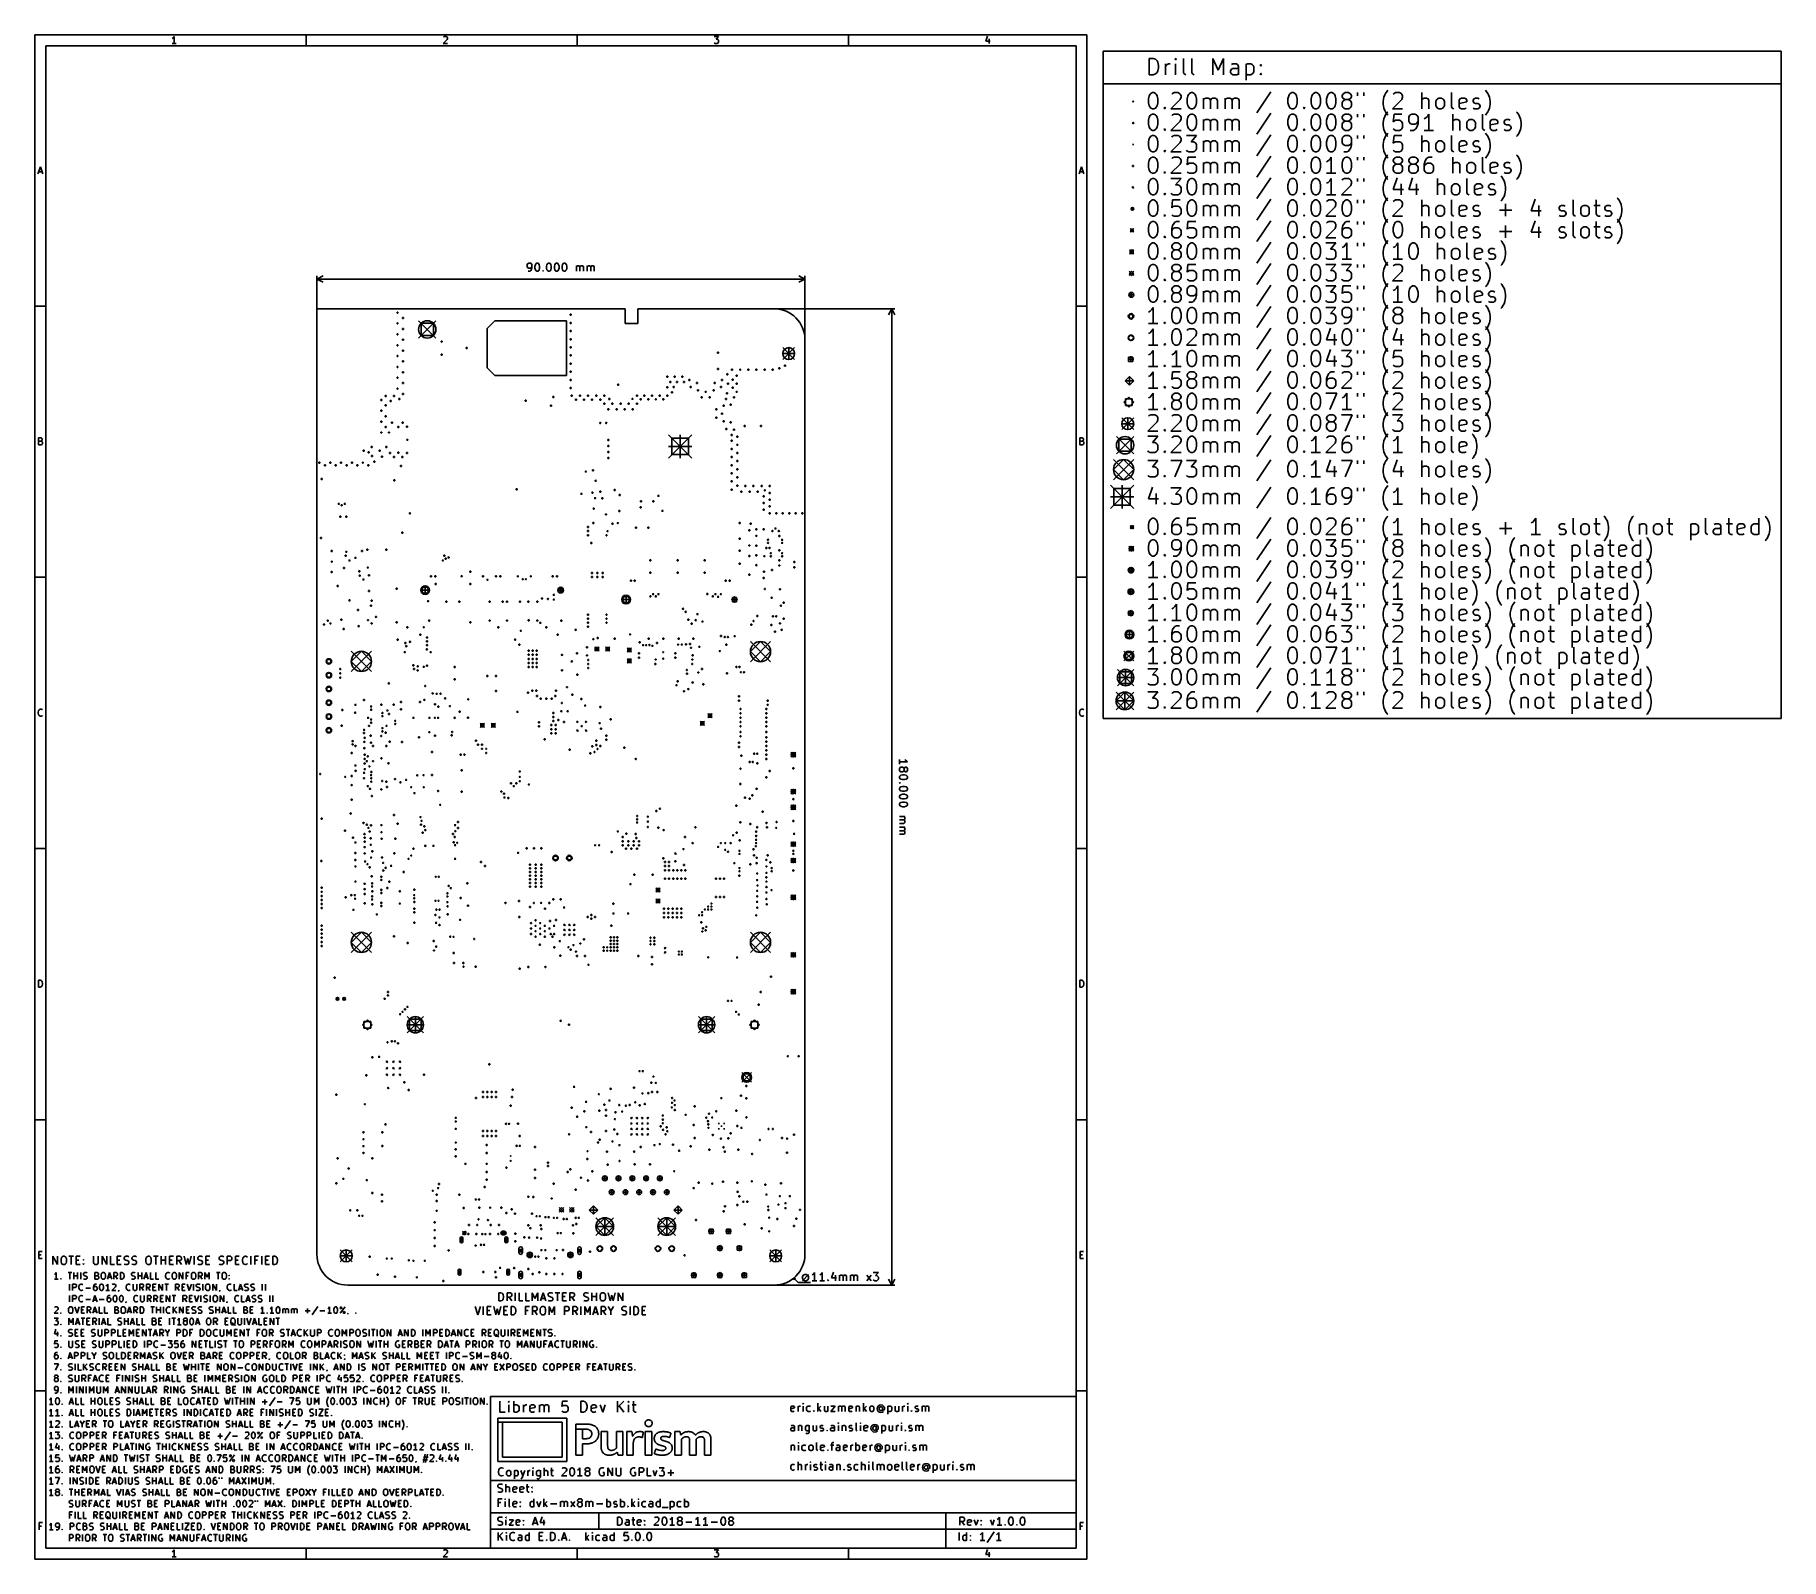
# Model space of a CAD drawing. Extents: x 8 to 330, y -289 to -8.
import ezdxf

# ---------------------------------------------------------------- set-up
doc = ezdxf.new("R2010")
doc.units = 0
doc.header["$MEASUREMENT"] = 0
doc.layers.add('BLACK', color=7, linetype='CONTINUOUS')

msp = doc.modelspace()

# ---------------------------------------------------------------- linework, layer by layer
at = {"layer": 'BLACK', "linetype": 'CONTINUOUS'}
for p, q in [((8, -8), (8, -289.002)), ((202.007, -8), (8, -8)), ((33.4464, -8.5976), (33.3226, -8.6595)), ((34.0655, -9.5881), (33.3226, -9.5881)), ((33.5702, -8.4738), (33.4464, -8.5976)), ((33.694, -8.2881), (33.5702, -8.4738)), ((33.694, -9.5881), (33.694, -8.2881)), ((58, -10), (58, -8)), ((84.0036, -8.8452), (83.2607, -9.5881)), ((83.2607, -9.5881), (84.0655, -9.5881)), ((83.3226, -8.4119), (83.3845, -8.35)), ((83.3845, -8.35), (83.5083, -8.2881)), ((83.5083, -8.2881), (83.8179, -8.2881)), ((83.8179, -8.2881), (83.9417, -8.35)), ((83.9417, -8.35), (84.0036, -8.4119)), ((84.0036, -8.4119), (84.0655, -8.5357)), ((84.0655, -8.6595), (84.0036, -8.8452)), ((84.0655, -8.5357), (84.0655, -8.6595)), ((108, -10), (108, -8)), ((133.261, -8.2881), (134.065, -8.2881)), ((133.323, -9.5262), (133.261, -9.4643)), ((133.446, -9.5881), (133.323, -9.5262)), ((133.818, -9.5881), (133.446, -9.5881)), ((134.065, -8.2881), (133.632, -8.7833)), ((133.632, -8.7833), (133.818, -8.7833)), ((133.818, -8.7833), (133.942, -8.8452)), ((133.942, -9.5262), (133.818, -9.5881)), ((133.942, -8.8452), (134.004, -8.9071)), ((134.004, -9.4643), (133.942, -9.5262)), ((134.004, -8.9071), (134.065, -9.031)), ((134.065, -9.3405), (134.004, -9.4643)), ((134.065, -9.031), (134.065, -9.3405)), ((158, -10), (158, -8)), ((183.632, -8.2262), (183.323, -9.1548)), ((183.323, -9.1548), (184.127, -9.1548)), ((183.942, -8.7214), (183.942, -9.5881)), ((202.007, -289.002), (202.007, -8)), ((10, -10), (10, -287.002)), ((200.007, -10), (10, -10)), ((200.007, -287.002), (200.007, -10)), ((205, -134), (205, -11)), ((205, -11), (330, -11)), ((213.489, -12.332), (214.204, -12.332)), ((213.489, -15.332), (213.489, -12.332)), ((214.204, -12.332), (214.632, -12.475)), ((214.632, -12.475), (214.918, -12.761)), ((214.918, -12.761), (215.061, -13.046)), ((218.346, -12.332), (218.204, -12.475)), ((218.204, -12.475), (218.346, -12.618)), ((218.346, -12.332), (218.346, -12.618)), ((218.489, -12.475), (218.346, -12.332)), ((218.346, -12.618), (218.489, -12.475)), ((219.775, -14.904), (219.775, -12.332)), ((221.346, -14.904), (221.346, -12.332)), ((225.204, -12.332), (226.204, -14.475)), ((225.204, -15.332), (225.204, -12.332)), ((226.204, -14.475), (227.204, -12.332)), ((227.204, -12.332), (227.204, -15.332)), ((330, -11), (330, -134)), ((214.204, -15.332), (213.489, -15.332)), ((214.632, -15.189), (214.204, -15.332)), ((214.918, -14.904), (214.632, -15.189)), ((215.061, -14.618), (214.918, -14.904)), ((215.061, -13.046), (215.204, -13.618)), ((215.204, -14.046), (215.061, -14.618)), ((215.204, -13.618), (215.204, -14.046)), ((216.489, -15.332), (216.489, -13.332)), ((216.489, -13.904), (216.632, -13.618)), ((216.632, -13.618), (216.775, -13.475)), ((216.775, -13.475), (217.061, -13.332)), ((217.061, -13.332), (217.346, -13.332)), ((218.346, -15.332), (218.346, -13.332)), ((219.918, -15.189), (219.775, -14.904)), ((220.204, -15.332), (219.918, -15.189)), ((221.489, -15.189), (221.346, -14.904)), ((221.775, -15.332), (221.489, -15.189)), ((228.489, -14.618), (228.632, -14.332)), ((228.489, -14.904), (228.489, -14.618)), ((228.632, -15.189), (228.489, -14.904)), ((228.918, -13.332), (228.632, -13.475)), ((228.632, -14.332), (228.918, -14.189)), ((228.918, -15.332), (228.632, -15.189)), ((229.489, -13.332), (228.918, -13.332)), ((228.918, -14.189), (229.632, -14.189)), ((229.632, -15.332), (228.918, -15.332)), ((229.775, -13.475), (229.489, -13.332)), ((229.632, -14.189), (229.918, -14.046)), ((229.918, -15.189), (229.632, -15.332)), ((229.918, -13.761), (229.775, -13.475)), ((229.918, -15.332), (229.918, -13.761)), ((231.346, -13.475), (231.632, -13.332)), ((231.346, -13.332), (231.346, -16.332)), ((231.632, -15.332), (231.346, -15.189)), ((231.632, -13.332), (232.204, -13.332)), ((232.204, -15.332), (231.632, -15.332)), ((232.204, -13.332), (232.489, -13.475)), ((232.489, -15.189), (232.204, -15.332)), ((232.489, -13.475), (232.632, -13.618)), ((232.632, -15.046), (232.489, -15.189)), ((232.632, -13.618), (232.775, -13.904)), ((232.775, -14.761), (232.632, -15.046)), ((232.775, -13.904), (232.775, -14.761)), ((233.918, -13.618), (234.061, -13.475)), ((234.061, -13.761), (233.918, -13.618)), ((233.918, -15.189), (234.061, -15.046)), ((234.061, -15.332), (233.918, -15.189)), ((234.061, -13.475), (234.061, -13.761)), ((234.061, -13.475), (234.204, -13.618)), ((234.204, -13.618), (234.061, -13.761)), ((234.061, -15.046), (234.061, -15.332)), ((234.061, -15.046), (234.204, -15.189)), ((234.204, -15.189), (234.061, -15.332)), ((205, -17), (330, -17)), ((213.346, -19.775), (213.489, -19.204)), ((213.489, -19.204), (213.632, -18.918)), ((213.632, -18.918), (213.775, -18.775)), ((213.775, -18.775), (214.061, -18.632)), ((214.061, -18.632), (214.346, -18.632)), ((214.346, -18.632), (214.632, -18.775)), ((214.632, -18.775), (214.775, -18.918)), ((214.775, -18.918), (214.918, -19.204)), ((214.918, -19.204), (215.061, -19.775)), ((217.632, -18.918), (217.775, -18.775)), ((217.775, -18.775), (218.061, -18.632)), ((218.061, -18.632), (218.775, -18.632)), ((218.775, -18.632), (219.061, -18.775)), ((219.061, -18.775), (219.204, -18.918)), ((219.204, -18.918), (219.346, -19.204)), ((219.346, -19.204), (219.346, -19.489)), ((220.489, -19.775), (220.632, -19.204)), ((220.632, -19.204), (220.775, -18.918)), ((220.775, -18.918), (220.918, -18.775)), ((220.918, -18.775), (221.204, -18.632)), ((221.204, -18.632), (221.489, -18.632)), ((221.489, -18.632), (221.775, -18.775)), ((221.775, -18.775), (221.918, -18.918)), ((221.918, -18.918), (222.061, -19.204)), ((222.061, -19.204), (222.204, -19.775)), ((235.918, -18.489), (233.346, -22.346)), ((239.061, -19.775), (239.204, -19.204)), ((239.204, -19.204), (239.346, -18.918)), ((239.346, -18.918), (239.489, -18.775)), ((239.489, -18.775), (239.775, -18.632)), ((239.775, -18.632), (240.061, -18.632)), ((240.061, -18.632), (240.346, -18.775)), ((240.346, -18.775), (240.489, -18.918)), ((240.489, -18.918), (240.632, -19.204)), ((240.632, -19.204), (240.775, -19.775)), ((243.346, -19.775), (243.489, -19.204)), ((243.489, -19.204), (243.632, -18.918)), ((243.632, -18.918), (243.775, -18.775)), ((243.775, -18.775), (244.061, -18.632)), ((244.061, -18.632), (244.346, -18.632)), ((244.346, -18.632), (244.632, -18.775)), ((244.632, -18.775), (244.775, -18.918)), ((244.775, -18.918), (244.918, -19.204)), ((244.918, -19.204), (245.061, -19.775)), ((246.204, -19.775), (246.346, -19.204)), ((246.346, -19.204), (246.489, -18.918)), ((246.489, -18.918), (246.632, -18.775)), ((246.632, -18.775), (246.918, -18.632)), ((246.918, -18.632), (247.204, -18.632)), ((247.204, -18.632), (247.489, -18.775)), ((247.489, -18.775), (247.632, -18.918)), ((247.632, -18.918), (247.775, -19.204)), ((247.775, -19.204), (247.918, -19.775)), ((249.061, -19.204), (249.204, -18.918)), ((249.061, -19.346), (249.061, -19.204)), ((249.204, -18.918), (249.346, -18.775)), ((249.346, -18.775), (249.632, -18.632)), ((249.632, -18.632), (250.204, -18.632)), ((250.204, -18.632), (250.489, -18.775)), ((250.489, -18.775), (250.632, -18.918)), ((250.632, -18.918), (250.775, -19.204)), ((250.775, -19.204), (250.775, -19.346)), ((251.918, -18.632), (251.918, -19.204)), ((253.061, -18.632), (253.061, -19.204)), ((256.775, -19.489), (256.918, -19.061)), ((256.918, -19.061), (257.061, -18.775)), ((257.061, -18.775), (257.346, -18.346)), ((257.346, -18.346), (257.489, -18.204)), ((258.489, -18.918), (258.632, -18.775)), ((258.632, -18.775), (258.918, -18.632)), ((258.918, -18.632), (259.632, -18.632)), ((259.632, -18.632), (259.918, -18.775)), ((259.918, -18.775), (260.061, -18.918)), ((260.061, -18.918), (260.204, -19.204)), ((260.204, -19.204), (260.204, -19.489)), ((263.775, -21.632), (263.775, -18.632)), ((269.204, -21.204), (269.204, -18.632)), ((275.632, -18.346), (275.489, -18.204)), ((275.918, -18.775), (275.632, -18.346)), ((276.061, -19.061), (275.918, -18.775)), ((276.204, -19.489), (276.061, -19.061)), ((210.625, -20.175), (210.425, -20.375)), ((210.425, -20.175), (210.625, -20.375)), ((213.346, -20.489), (213.346, -19.775)), ((213.489, -21.061), (213.346, -20.489)), ((213.632, -21.346), (213.489, -21.061)), ((213.775, -21.489), (213.632, -21.346)), ((214.061, -21.632), (213.775, -21.489)), ((214.346, -21.632), (214.061, -21.632)), ((214.632, -21.489), (214.346, -21.632)), ((214.775, -21.346), (214.632, -21.489)), ((214.918, -21.061), (214.775, -21.346)), ((215.061, -20.489), (214.918, -21.061)), ((215.061, -19.775), (215.061, -20.489)), ((216.204, -21.489), (216.346, -21.346)), ((216.346, -21.632), (216.204, -21.489)), ((216.346, -21.346), (216.346, -21.632)), ((216.346, -21.346), (216.489, -21.489)), ((216.489, -21.489), (216.346, -21.632)), ((219.204, -19.918), (217.489, -21.632)), ((217.489, -21.632), (219.346, -21.632)), ((219.346, -19.489), (219.204, -19.918)), ((220.489, -20.489), (220.489, -19.775)), ((220.632, -21.061), (220.489, -20.489)), ((220.775, -21.346), (220.632, -21.061)), ((220.918, -21.489), (220.775, -21.346)), ((221.204, -21.632), (220.918, -21.489)), ((221.489, -21.632), (221.204, -21.632)), ((221.775, -21.489), (221.489, -21.632)), ((221.918, -21.346), (221.775, -21.489)), ((222.061, -21.061), (221.918, -21.346)), ((222.204, -20.489), (222.061, -21.061)), ((222.204, -19.775), (222.204, -20.489)), ((223.489, -21.632), (223.489, -19.632)), ((223.489, -19.918), (223.632, -19.775)), ((223.632, -19.775), (223.918, -19.632)), ((223.918, -19.632), (224.346, -19.632)), ((224.346, -19.632), (224.632, -19.775)), ((224.632, -19.775), (224.775, -20.061)), ((224.775, -20.061), (224.918, -19.775)), ((224.775, -20.061), (224.775, -21.632)), ((224.918, -19.775), (225.204, -19.632)), ((225.204, -19.632), (225.632, -19.632)), ((225.632, -19.632), (225.918, -19.775)), ((225.918, -19.775), (226.061, -20.061)), ((226.061, -20.061), (226.061, -21.632)), ((227.489, -21.632), (227.489, -19.632)), ((227.489, -19.918), (227.632, -19.775)), ((227.632, -19.775), (227.918, -19.632)), ((227.918, -19.632), (228.346, -19.632)), ((228.346, -19.632), (228.632, -19.775)), ((228.632, -19.775), (228.775, -20.061)), ((228.775, -20.061), (228.918, -19.775)), ((228.775, -20.061), (228.775, -21.632)), ((228.918, -19.775), (229.204, -19.632)), ((229.204, -19.632), (229.632, -19.632)), ((229.632, -19.632), (229.918, -19.775)), ((229.918, -19.775), (230.061, -20.061)), ((230.061, -20.061), (230.061, -21.632)), ((235.918, -22.449), (233.346, -26.306)), ((239.061, -20.489), (239.061, -19.775)), ((239.204, -21.061), (239.061, -20.489)), ((239.346, -21.346), (239.204, -21.061)), ((239.489, -21.489), (239.346, -21.346)), ((239.775, -21.632), (239.489, -21.489)), ((240.061, -21.632), (239.775, -21.632)), ((240.346, -21.489), (240.061, -21.632)), ((240.489, -21.346), (240.346, -21.489)), ((240.632, -21.061), (240.489, -21.346)), ((240.775, -20.489), (240.632, -21.061)), ((240.775, -19.775), (240.775, -20.489)), ((241.918, -21.489), (242.061, -21.346)), ((242.061, -21.632), (241.918, -21.489)), ((242.061, -21.346), (242.061, -21.632)), ((242.061, -21.346), (242.204, -21.489)), ((242.204, -21.489), (242.061, -21.632)), ((243.346, -20.489), (243.346, -19.775)), ((243.489, -21.061), (243.346, -20.489)), ((243.632, -21.346), (243.489, -21.061)), ((243.775, -21.489), (243.632, -21.346)), ((244.061, -21.632), (243.775, -21.489)), ((244.346, -21.632), (244.061, -21.632)), ((244.632, -21.489), (244.346, -21.632)), ((244.775, -21.346), (244.632, -21.489)), ((244.918, -21.061), (244.775, -21.346)), ((245.061, -20.489), (244.918, -21.061)), ((245.061, -19.775), (245.061, -20.489)), ((246.204, -20.489), (246.204, -19.775)), ((246.346, -21.061), (246.204, -20.489)), ((246.489, -21.346), (246.346, -21.061)), ((246.632, -21.489), (246.489, -21.346)), ((246.918, -21.632), (246.632, -21.489)), ((247.204, -21.632), (246.918, -21.632)), ((247.489, -21.489), (247.204, -21.632)), ((247.632, -21.346), (247.489, -21.489)), ((247.775, -21.061), (247.632, -21.346)), ((247.918, -20.489), (247.775, -21.061)), ((247.918, -19.775), (247.918, -20.489)), ((249.204, -19.632), (249.061, -19.346)), ((249.204, -20.204), (249.061, -20.489)), ((249.061, -20.489), (249.061, -21.061)), ((249.061, -21.061), (249.204, -21.346)), ((249.346, -19.775), (249.204, -19.632)), ((249.346, -20.061), (249.204, -20.204)), ((249.204, -21.346), (249.346, -21.489)), ((249.632, -19.918), (249.346, -19.775)), ((249.632, -19.918), (249.346, -20.061)), ((249.346, -21.489), (249.632, -21.632)), ((250.204, -19.918), (249.632, -19.918)), ((249.632, -21.632), (250.204, -21.632)), ((250.489, -19.775), (250.204, -19.918)), ((250.489, -20.061), (250.204, -19.918)), ((250.204, -21.632), (250.489, -21.489)), ((250.632, -19.632), (250.489, -19.775)), ((250.632, -20.204), (250.489, -20.061)), ((250.489, -21.489), (250.632, -21.346)), ((250.775, -19.346), (250.632, -19.632)), ((250.775, -20.489), (250.632, -20.204)), ((250.632, -21.346), (250.775, -21.061)), ((250.775, -21.061), (250.775, -20.489)), ((256.632, -20.204), (256.775, -19.489)), ((256.632, -20.775), (256.632, -20.204)), ((256.775, -21.489), (256.632, -20.775)), ((256.918, -21.918), (256.775, -21.489)), ((257.061, -22.204), (256.918, -21.918)), ((257.346, -22.632), (257.061, -22.204)), ((257.061, -22.735), (257.346, -22.306)), ((257.346, -22.306), (257.489, -22.164)), ((260.061, -19.918), (258.346, -21.632)), ((258.346, -21.632), (260.204, -21.632)), ((260.204, -19.489), (260.061, -19.918)), ((263.918, -19.775), (263.775, -19.918)), ((264.204, -19.632), (263.918, -19.775)), ((264.632, -19.632), (264.204, -19.632)), ((264.918, -19.775), (264.632, -19.632)), ((265.061, -20.061), (264.918, -19.775)), ((265.061, -21.632), (265.061, -20.061)), ((266.346, -20.204), (266.489, -19.918)), ((266.346, -21.061), (266.346, -20.204)), ((266.489, -21.346), (266.346, -21.061)), ((266.489, -19.918), (266.632, -19.775)), ((266.632, -21.489), (266.489, -21.346)), ((266.632, -19.775), (266.918, -19.632)), ((266.918, -21.632), (266.632, -21.489)), ((266.918, -19.632), (267.346, -19.632)), ((267.346, -21.632), (266.918, -21.632)), ((267.346, -19.632), (267.632, -19.775)), ((267.632, -21.489), (267.346, -21.632)), ((267.632, -19.775), (267.775, -19.918)), ((267.775, -21.346), (267.632, -21.489)), ((267.775, -19.918), (267.918, -20.204)), ((267.918, -21.061), (267.775, -21.346)), ((267.918, -20.204), (267.918, -21.061)), ((269.346, -21.489), (269.204, -21.204)), ((269.632, -21.632), (269.346, -21.489)), ((270.632, -20.061), (270.775, -19.775)), ((270.632, -21.204), (270.632, -20.061)), ((272.061, -20.346), (270.632, -20.632)), ((270.775, -21.489), (270.632, -21.204)), ((270.775, -19.775), (271.061, -19.632)), ((271.061, -21.632), (270.775, -21.489)), ((271.061, -19.632), (271.632, -19.632)), ((271.632, -21.632), (271.061, -21.632)), ((271.632, -19.632), (271.918, -19.775)), ((271.918, -21.489), (271.632, -21.632)), ((271.918, -19.775), (272.061, -20.061)), ((272.061, -20.061), (272.061, -20.346)), ((273.204, -20.061), (273.346, -19.775)), ((273.204, -20.204), (273.204, -20.061)), ((273.346, -20.489), (273.204, -20.204)), ((273.204, -21.489), (273.489, -21.632)), ((273.346, -19.775), (273.632, -19.632)), ((273.632, -20.632), (273.346, -20.489)), ((273.489, -21.632), (274.061, -21.632)), ((273.632, -19.632), (274.061, -19.632)), ((274.061, -20.632), (273.632, -20.632)), ((274.061, -19.632), (274.346, -19.775)), ((274.346, -20.775), (274.061, -20.632)), ((274.061, -21.632), (274.346, -21.489)), ((274.489, -21.061), (274.346, -20.775)), ((274.346, -21.489), (274.489, -21.204)), ((274.489, -21.204), (274.489, -21.061)), ((275.632, -22.632), (275.918, -22.204)), ((275.918, -22.204), (276.061, -21.918)), ((276.061, -21.918), (276.204, -21.489)), ((276.346, -20.204), (276.204, -19.489)), ((276.204, -21.489), (276.346, -20.775)), ((276.346, -20.775), (276.346, -20.204)), ((281.346, -22.306), (281.204, -22.164)), ((281.632, -22.735), (281.346, -22.306)), ((213.346, -23.735), (213.489, -23.164)), ((213.346, -24.449), (213.346, -23.735)), ((213.489, -25.021), (213.346, -24.449)), ((213.489, -23.164), (213.632, -22.878)), ((213.632, -25.306), (213.489, -25.021)), ((213.632, -22.878), (213.775, -22.735)), ((213.775, -25.449), (213.632, -25.306)), ((213.775, -22.735), (214.061, -22.592)), ((214.061, -25.592), (213.775, -25.449)), ((214.061, -22.592), (214.346, -22.592)), ((214.346, -25.592), (214.061, -25.592)), ((214.346, -22.592), (214.632, -22.735)), ((214.632, -25.449), (214.346, -25.592)), ((214.632, -22.735), (214.775, -22.878)), ((214.775, -25.306), (214.632, -25.449)), ((214.775, -22.878), (214.918, -23.164)), ((214.918, -25.021), (214.775, -25.306)), ((214.918, -23.164), (215.061, -23.735)), ((215.061, -24.449), (214.918, -25.021)), ((215.061, -23.735), (215.061, -24.449)), ((216.204, -25.449), (216.346, -25.306)), ((216.346, -25.592), (216.204, -25.449)), ((216.346, -25.306), (216.346, -25.592)), ((216.346, -25.306), (216.489, -25.449)), ((216.489, -25.449), (216.346, -25.592)), ((219.204, -23.878), (217.489, -25.592)), ((217.489, -25.592), (219.346, -25.592)), ((217.632, -22.878), (217.775, -22.735)), ((217.775, -22.735), (218.061, -22.592)), ((218.061, -22.592), (218.775, -22.592)), ((218.775, -22.592), (219.061, -22.735)), ((219.061, -22.735), (219.204, -22.878)), ((219.204, -22.878), (219.346, -23.164)), ((219.346, -23.449), (219.204, -23.878)), ((219.346, -23.164), (219.346, -23.449)), ((220.489, -23.735), (220.632, -23.164)), ((220.489, -24.449), (220.489, -23.735)), ((220.632, -25.021), (220.489, -24.449)), ((220.632, -23.164), (220.775, -22.878)), ((220.775, -25.306), (220.632, -25.021)), ((220.775, -22.878), (220.918, -22.735)), ((220.918, -25.449), (220.775, -25.306)), ((220.918, -22.735), (221.204, -22.592)), ((221.204, -25.592), (220.918, -25.449)), ((221.204, -22.592), (221.489, -22.592)), ((221.489, -25.592), (221.204, -25.592)), ((221.489, -22.592), (221.775, -22.735)), ((221.775, -25.449), (221.489, -25.592)), ((221.775, -22.735), (221.918, -22.878)), ((221.918, -25.306), (221.775, -25.449)), ((221.918, -22.878), (222.061, -23.164)), ((222.061, -25.021), (221.918, -25.306)), ((222.061, -23.164), (222.204, -23.735)), ((222.204, -24.449), (222.061, -25.021)), ((222.204, -23.735), (222.204, -24.449)), ((223.489, -25.592), (223.489, -23.592)), ((223.489, -23.878), (223.632, -23.735)), ((223.632, -23.735), (223.918, -23.592)), ((223.918, -23.592), (224.346, -23.592)), ((224.346, -23.592), (224.632, -23.735)), ((224.632, -23.735), (224.775, -24.021)), ((224.775, -24.021), (224.918, -23.735)), ((224.775, -24.021), (224.775, -25.592)), ((224.918, -23.735), (225.204, -23.592)), ((225.204, -23.592), (225.632, -23.592)), ((225.632, -23.592), (225.918, -23.735)), ((225.918, -23.735), (226.061, -24.021)), ((226.061, -24.021), (226.061, -25.592)), ((227.489, -25.592), (227.489, -23.592)), ((227.489, -23.878), (227.632, -23.735)), ((227.632, -23.735), (227.918, -23.592)), ((227.918, -23.592), (228.346, -23.592)), ((228.346, -23.592), (228.632, -23.735)), ((228.632, -23.735), (228.775, -24.021)), ((228.775, -24.021), (228.918, -23.735)), ((228.775, -24.021), (228.775, -25.592)), ((228.918, -23.735), (229.204, -23.592)), ((229.204, -23.592), (229.632, -23.592)), ((229.632, -23.592), (229.918, -23.735)), ((229.918, -23.735), (230.061, -24.021)), ((230.061, -24.021), (230.061, -25.592)), ((239.061, -23.735), (239.204, -23.164)), ((239.061, -24.449), (239.061, -23.735)), ((239.204, -25.021), (239.061, -24.449)), ((239.204, -23.164), (239.346, -22.878)), ((239.346, -25.306), (239.204, -25.021)), ((239.346, -22.878), (239.489, -22.735)), ((239.489, -25.449), (239.346, -25.306)), ((239.489, -22.735), (239.775, -22.592)), ((239.775, -25.592), (239.489, -25.449)), ((239.775, -22.592), (240.061, -22.592)), ((240.061, -25.592), (239.775, -25.592)), ((240.061, -22.592), (240.346, -22.735)), ((240.346, -25.449), (240.061, -25.592)), ((240.346, -22.735), (240.489, -22.878)), ((240.489, -25.306), (240.346, -25.449)), ((240.489, -22.878), (240.632, -23.164)), ((240.632, -25.021), (240.489, -25.306)), ((240.632, -23.164), (240.775, -23.735)), ((240.775, -24.449), (240.632, -25.021)), ((240.775, -23.735), (240.775, -24.449)), ((241.918, -25.449), (242.061, -25.306)), ((242.061, -25.592), (241.918, -25.449)), ((242.061, -25.306), (242.061, -25.592)), ((242.061, -25.306), (242.204, -25.449)), ((242.204, -25.449), (242.061, -25.592)), ((243.346, -23.735), (243.489, -23.164)), ((243.346, -24.449), (243.346, -23.735)), ((243.489, -25.021), (243.346, -24.449)), ((243.489, -23.164), (243.632, -22.878)), ((243.632, -25.306), (243.489, -25.021)), ((243.632, -22.878), (243.775, -22.735)), ((243.775, -25.449), (243.632, -25.306)), ((243.775, -22.735), (244.061, -22.592)), ((244.061, -25.592), (243.775, -25.449)), ((244.061, -22.592), (244.346, -22.592)), ((244.346, -25.592), (244.061, -25.592)), ((244.346, -22.592), (244.632, -22.735)), ((244.632, -25.449), (244.346, -25.592)), ((244.632, -22.735), (244.775, -22.878)), ((244.775, -25.306), (244.632, -25.449)), ((244.775, -22.878), (244.918, -23.164)), ((244.918, -25.021), (244.775, -25.306)), ((244.918, -23.164), (245.061, -23.735)), ((245.061, -24.449), (244.918, -25.021)), ((245.061, -23.735), (245.061, -24.449)), ((246.204, -23.735), (246.346, -23.164)), ((246.204, -24.449), (246.204, -23.735)), ((246.346, -25.021), (246.204, -24.449)), ((246.346, -23.164), (246.489, -22.878)), ((246.489, -25.306), (246.346, -25.021)), ((246.489, -22.878), (246.632, -22.735)), ((246.632, -25.449), (246.489, -25.306)), ((246.632, -22.735), (246.918, -22.592)), ((246.918, -25.592), (246.632, -25.449)), ((246.918, -22.592), (247.204, -22.592)), ((247.204, -25.592), (246.918, -25.592)), ((247.204, -22.592), (247.489, -22.735)), ((247.489, -25.449), (247.204, -25.592)), ((247.489, -22.735), (247.632, -22.878)), ((247.632, -25.306), (247.489, -25.449)), ((247.632, -22.878), (247.775, -23.164)), ((247.775, -25.021), (247.632, -25.306)), ((247.775, -23.164), (247.918, -23.735)), ((247.918, -24.449), (247.775, -25.021)), ((247.918, -23.735), (247.918, -24.449)), ((249.061, -23.164), (249.204, -22.878)), ((249.061, -23.306), (249.061, -23.164)), ((249.204, -23.592), (249.061, -23.306)), ((249.204, -24.164), (249.061, -24.449)), ((249.061, -24.449), (249.061, -25.021)), ((249.061, -25.021), (249.204, -25.306)), ((249.204, -22.878), (249.346, -22.735)), ((249.346, -23.735), (249.204, -23.592)), ((249.346, -24.021), (249.204, -24.164)), ((249.204, -25.306), (249.346, -25.449)), ((249.346, -22.735), (249.632, -22.592)), ((249.632, -23.878), (249.346, -23.735)), ((249.632, -23.878), (249.346, -24.021)), ((249.346, -25.449), (249.632, -25.592)), ((249.632, -22.592), (250.204, -22.592)), ((250.204, -23.878), (249.632, -23.878)), ((249.632, -25.592), (250.204, -25.592)), ((250.204, -22.592), (250.489, -22.735)), ((250.489, -23.735), (250.204, -23.878)), ((250.489, -24.021), (250.204, -23.878)), ((250.204, -25.592), (250.489, -25.449)), ((250.489, -22.735), (250.632, -22.878)), ((250.632, -23.592), (250.489, -23.735)), ((250.632, -24.164), (250.489, -24.021)), ((250.489, -25.449), (250.632, -25.306)), ((250.632, -22.878), (250.775, -23.164)), ((250.775, -23.306), (250.632, -23.592)), ((250.775, -24.449), (250.632, -24.164)), ((250.632, -25.306), (250.775, -25.021)), ((250.775, -23.164), (250.775, -23.306)), ((250.775, -25.021), (250.775, -24.449)), ((251.918, -22.592), (251.918, -23.164)), ((253.061, -22.592), (253.061, -23.164)), ((256.632, -24.164), (256.775, -23.449)), ((256.632, -24.735), (256.632, -24.164)), ((256.775, -25.449), (256.632, -24.735)), ((256.775, -23.449), (256.918, -23.021)), ((256.918, -25.878), (256.775, -25.449)), ((256.918, -23.021), (257.061, -22.735)), ((257.489, -22.775), (257.346, -22.632)), ((258.632, -22.592), (258.489, -24.021)), ((258.489, -24.021), (258.632, -23.878)), ((258.632, -25.449), (258.489, -25.306)), ((260.061, -22.592), (258.632, -22.592)), ((258.632, -23.878), (258.918, -23.735)), ((258.918, -25.592), (258.632, -25.449)), ((258.918, -23.735), (259.632, -23.735)), ((259.632, -25.592), (258.918, -25.592)), ((259.632, -23.735), (259.918, -23.878)), ((259.918, -25.449), (259.632, -25.592)), ((259.918, -23.878), (260.061, -24.021)), ((260.061, -25.306), (259.918, -25.449)), ((260.061, -24.021), (260.204, -24.306)), ((260.204, -25.021), (260.061, -25.306)), ((260.204, -24.306), (260.204, -25.021)), ((261.489, -22.878), (261.346, -23.164)), ((261.346, -23.164), (261.346, -23.878)), ((261.346, -23.878), (261.489, -24.164)), ((261.632, -22.735), (261.489, -22.878)), ((261.489, -24.164), (261.632, -24.306)), ((261.918, -22.592), (261.632, -22.735)), ((261.632, -24.306), (261.918, -24.449)), ((261.632, -25.592), (262.204, -25.592)), ((262.489, -22.592), (261.918, -22.592)), ((261.918, -24.449), (262.489, -24.449)), ((262.204, -25.592), (262.489, -25.449)), ((262.775, -22.735), (262.489, -22.592)), ((262.489, -24.449), (262.775, -24.306)), ((262.489, -25.449), (262.632, -25.306)), ((262.632, -25.306), (262.918, -24.878)), ((262.918, -22.878), (262.775, -22.735)), ((262.775, -24.306), (262.918, -24.164)), ((263.061, -23.164), (262.918, -22.878)), ((262.918, -24.164), (263.061, -23.878)), ((262.918, -24.878), (263.061, -24.306)), ((263.061, -24.306), (263.061, -23.164)), ((264.489, -23.306), (264.204, -23.449)), ((265.918, -25.592), (264.204, -25.592)), ((264.775, -23.021), (264.489, -23.306)), ((265.061, -22.592), (264.775, -23.021)), ((265.061, -25.592), (265.061, -22.592)), ((269.489, -25.592), (269.489, -22.592)), ((269.632, -23.735), (269.489, -23.878)), ((269.918, -23.592), (269.632, -23.735)), ((270.346, -23.592), (269.918, -23.592)), ((270.632, -23.735), (270.346, -23.592)), ((270.775, -24.021), (270.632, -23.735)), ((270.775, -25.592), (270.775, -24.021)), ((272.061, -24.164), (272.204, -23.878)), ((272.061, -25.021), (272.061, -24.164)), ((272.204, -25.306), (272.061, -25.021)), ((272.204, -23.878), (272.346, -23.735)), ((272.346, -25.449), (272.204, -25.306)), ((272.346, -23.735), (272.632, -23.592)), ((272.632, -25.592), (272.346, -25.449)), ((272.632, -23.592), (273.061, -23.592)), ((273.061, -25.592), (272.632, -25.592)), ((273.061, -23.592), (273.346, -23.735)), ((273.346, -25.449), (273.061, -25.592)), ((273.346, -23.735), (273.489, -23.878)), ((273.489, -25.306), (273.346, -25.449)), ((273.489, -23.878), (273.632, -24.164)), ((273.632, -25.021), (273.489, -25.306)), ((273.632, -24.164), (273.632, -25.021)), ((274.918, -25.164), (274.918, -22.592)), ((275.061, -25.449), (274.918, -25.164)), ((275.346, -25.592), (275.061, -25.449)), ((275.489, -22.775), (275.632, -22.632)), ((276.346, -24.021), (276.489, -23.735)), ((276.346, -25.164), (276.346, -24.021)), ((277.775, -24.306), (276.346, -24.592)), ((276.489, -25.449), (276.346, -25.164)), ((276.489, -23.735), (276.775, -23.592)), ((276.775, -25.592), (276.489, -25.449)), ((276.775, -23.592), (277.346, -23.592)), ((277.346, -25.592), (276.775, -25.592)), ((277.346, -23.592), (277.632, -23.735)), ((277.632, -25.449), (277.346, -25.592)), ((277.632, -23.735), (277.775, -24.021)), ((277.775, -24.021), (277.775, -24.306)), ((278.918, -24.021), (279.061, -23.735)), ((278.918, -24.164), (278.918, -24.021)), ((279.061, -24.449), (278.918, -24.164)), ((278.918, -25.449), (279.204, -25.592)), ((279.061, -23.735), (279.346, -23.592)), ((279.346, -24.592), (279.061, -24.449)), ((279.204, -25.592), (279.775, -25.592)), ((279.346, -23.592), (279.775, -23.592)), ((279.775, -24.592), (279.346, -24.592)), ((279.775, -23.592), (280.061, -23.735)), ((280.061, -24.735), (279.775, -24.592)), ((279.775, -25.592), (280.061, -25.449)), ((280.204, -25.021), (280.061, -24.735)), ((280.061, -25.449), (280.204, -25.164)), ((280.204, -25.164), (280.204, -25.021)), ((281.775, -23.021), (281.632, -22.735)), ((281.918, -23.449), (281.775, -23.021)), ((281.775, -25.878), (281.918, -25.449)), ((282.061, -24.164), (281.918, -23.449)), ((281.918, -25.449), (282.061, -24.735)), ((282.061, -24.735), (282.061, -24.164)), ((210.395, -28.195), (210.625, -28.195)), ((210.51, -28.08), (210.51, -28.31)), ((213.346, -27.695), (213.489, -27.124)), ((213.346, -28.409), (213.346, -27.695)), ((213.489, -28.981), (213.346, -28.409)), ((213.489, -27.124), (213.632, -26.838)), ((213.632, -26.838), (213.775, -26.695)), ((213.775, -26.695), (214.061, -26.552)), ((214.061, -26.552), (214.346, -26.552)), ((214.346, -26.552), (214.632, -26.695)), ((214.632, -26.695), (214.775, -26.838)), ((214.775, -26.838), (214.918, -27.124)), ((214.918, -27.124), (215.061, -27.695)), ((215.061, -28.409), (214.918, -28.981)), ((215.061, -27.695), (215.061, -28.409)), ((219.204, -27.838), (217.489, -29.552)), ((217.632, -26.838), (217.775, -26.695)), ((217.775, -26.695), (218.061, -26.552)), ((218.061, -26.552), (218.775, -26.552)), ((218.775, -26.552), (219.061, -26.695)), ((219.061, -26.695), (219.204, -26.838)), ((219.204, -26.838), (219.346, -27.124)), ((219.346, -27.409), (219.204, -27.838)), ((219.346, -27.124), (219.346, -27.409)), ((220.346, -26.552), (222.204, -26.552)), ((222.204, -26.552), (221.204, -27.695)), ((221.204, -27.695), (221.632, -27.695)), ((221.632, -27.695), (221.918, -27.838)), ((221.918, -27.838), (222.061, -27.981)), ((222.061, -27.981), (222.204, -28.266)), ((222.204, -28.266), (222.204, -28.981)), ((223.489, -29.552), (223.489, -27.552)), ((223.489, -27.838), (223.632, -27.695)), ((223.632, -27.695), (223.918, -27.552)), ((223.918, -27.552), (224.346, -27.552)), ((224.346, -27.552), (224.632, -27.695)), ((224.632, -27.695), (224.775, -27.981)), ((224.775, -27.981), (224.918, -27.695)), ((224.775, -27.981), (224.775, -29.552)), ((224.918, -27.695), (225.204, -27.552)), ((225.204, -27.552), (225.632, -27.552)), ((225.632, -27.552), (225.918, -27.695)), ((225.918, -27.695), (226.061, -27.981)), ((226.061, -27.981), (226.061, -29.552)), ((227.489, -29.552), (227.489, -27.552)), ((227.489, -27.838), (227.632, -27.695)), ((227.632, -27.695), (227.918, -27.552)), ((227.918, -27.552), (228.346, -27.552)), ((228.346, -27.552), (228.632, -27.695)), ((228.632, -27.695), (228.775, -27.981)), ((228.775, -27.981), (228.918, -27.695)), ((228.775, -27.981), (228.775, -29.552)), ((228.918, -27.695), (229.204, -27.552)), ((229.204, -27.552), (229.632, -27.552)), ((229.632, -27.552), (229.918, -27.695)), ((229.918, -27.695), (230.061, -27.981)), ((230.061, -27.981), (230.061, -29.552)), ((235.918, -26.409), (233.346, -30.266)), ((239.061, -27.695), (239.204, -27.124)), ((239.061, -28.409), (239.061, -27.695)), ((239.204, -28.981), (239.061, -28.409)), ((239.204, -27.124), (239.346, -26.838)), ((239.346, -26.838), (239.489, -26.695)), ((239.489, -26.695), (239.775, -26.552)), ((239.775, -26.552), (240.061, -26.552)), ((240.061, -26.552), (240.346, -26.695)), ((240.346, -26.695), (240.489, -26.838)), ((240.489, -26.838), (240.632, -27.124)), ((240.632, -27.124), (240.775, -27.695)), ((240.775, -28.409), (240.632, -28.981)), ((240.775, -27.695), (240.775, -28.409)), ((243.346, -27.695), (243.489, -27.124)), ((243.346, -28.409), (243.346, -27.695)), ((243.489, -28.981), (243.346, -28.409)), ((243.489, -27.124), (243.632, -26.838)), ((243.632, -26.838), (243.775, -26.695)), ((243.775, -26.695), (244.061, -26.552)), ((244.061, -26.552), (244.346, -26.552)), ((244.346, -26.552), (244.632, -26.695)), ((244.632, -26.695), (244.775, -26.838)), ((244.775, -26.838), (244.918, -27.124)), ((244.918, -27.124), (245.061, -27.695)), ((245.061, -28.409), (244.918, -28.981)), ((245.061, -27.695), (245.061, -28.409)), ((246.204, -27.695), (246.346, -27.124)), ((246.204, -28.409), (246.204, -27.695)), ((246.346, -28.981), (246.204, -28.409)), ((246.346, -27.124), (246.489, -26.838)), ((246.489, -26.838), (246.632, -26.695)), ((246.632, -26.695), (246.918, -26.552)), ((246.918, -26.552), (247.204, -26.552)), ((247.204, -26.552), (247.489, -26.695)), ((247.489, -26.695), (247.632, -26.838)), ((247.632, -26.838), (247.775, -27.124)), ((247.775, -27.124), (247.918, -27.695)), ((247.918, -28.409), (247.775, -28.981)), ((247.918, -27.695), (247.918, -28.409)), ((249.204, -26.838), (249.061, -27.124)), ((249.061, -27.124), (249.061, -27.838)), ((249.061, -27.838), (249.204, -28.124)), ((249.346, -26.695), (249.204, -26.838)), ((249.204, -28.124), (249.346, -28.266)), ((249.632, -26.552), (249.346, -26.695)), ((249.346, -28.266), (249.632, -28.409)), ((250.204, -26.552), (249.632, -26.552)), ((249.632, -28.409), (250.204, -28.409)), ((250.489, -26.695), (250.204, -26.552)), ((250.204, -28.409), (250.489, -28.266)), ((250.346, -29.266), (250.632, -28.838)), ((250.632, -26.838), (250.489, -26.695)), ((250.489, -28.266), (250.632, -28.124)), ((250.775, -27.124), (250.632, -26.838)), ((250.632, -28.124), (250.775, -27.838)), ((250.632, -28.838), (250.775, -28.266)), ((250.775, -28.266), (250.775, -27.124)), ((251.918, -26.552), (251.918, -27.124)), ((253.061, -26.552), (253.061, -27.124)), ((256.632, -28.124), (256.775, -27.409)), ((256.632, -28.695), (256.632, -28.124)), ((256.775, -29.409), (256.632, -28.695)), ((256.775, -27.409), (256.918, -26.981)), ((257.061, -26.164), (256.918, -25.878)), ((256.918, -26.981), (257.061, -26.695)), ((257.346, -26.592), (257.061, -26.164)), ((257.061, -26.695), (257.346, -26.266)), ((257.346, -26.266), (257.489, -26.124)), ((257.489, -26.735), (257.346, -26.592)), ((258.632, -26.552), (258.489, -27.981)), ((258.489, -27.981), (258.632, -27.838)), ((260.061, -26.552), (258.632, -26.552)), ((258.632, -27.838), (258.918, -27.695)), ((258.918, -27.695), (259.632, -27.695)), ((259.632, -27.695), (259.918, -27.838)), ((259.918, -27.838), (260.061, -27.981)), ((260.061, -27.981), (260.204, -28.266)), ((260.204, -28.266), (260.204, -28.981)), ((263.775, -29.552), (263.775, -26.552)), ((263.918, -27.695), (263.775, -27.838)), ((264.204, -27.552), (263.918, -27.695)), ((264.632, -27.552), (264.204, -27.552)), ((264.918, -27.695), (264.632, -27.552)), ((265.061, -27.981), (264.918, -27.695)), ((265.061, -29.552), (265.061, -27.981)), ((266.346, -28.124), (266.489, -27.838)), ((266.346, -28.981), (266.346, -28.124)), ((266.489, -27.838), (266.632, -27.695)), ((266.632, -27.695), (266.918, -27.552)), ((266.918, -27.552), (267.346, -27.552)), ((267.346, -27.552), (267.632, -27.695)), ((267.632, -27.695), (267.775, -27.838)), ((267.775, -27.838), (267.918, -28.124)), ((267.918, -28.124), (267.918, -28.981)), ((269.204, -29.124), (269.204, -26.552)), ((270.632, -27.981), (270.775, -27.695)), ((270.632, -29.124), (270.632, -27.981)), ((272.061, -28.266), (270.632, -28.552)), ((270.775, -27.695), (271.061, -27.552)), ((271.061, -27.552), (271.632, -27.552)), ((271.632, -27.552), (271.918, -27.695)), ((271.918, -27.695), (272.061, -27.981)), ((272.061, -27.981), (272.061, -28.266)), ((273.204, -27.981), (273.346, -27.695)), ((273.204, -28.124), (273.204, -27.981)), ((273.346, -28.409), (273.204, -28.124)), ((273.346, -27.695), (273.632, -27.552)), ((273.632, -28.552), (273.346, -28.409)), ((273.632, -27.552), (274.061, -27.552)), ((274.061, -28.552), (273.632, -28.552)), ((274.061, -27.552), (274.346, -27.695)), ((274.346, -28.695), (274.061, -28.552)), ((274.489, -28.981), (274.346, -28.695)), ((275.632, -26.266), (275.489, -26.124)), ((275.918, -26.695), (275.632, -26.266)), ((276.061, -26.981), (275.918, -26.695)), ((276.204, -27.409), (276.061, -26.981)), ((276.346, -28.124), (276.204, -27.409)), ((276.204, -29.409), (276.346, -28.695)), ((276.346, -28.695), (276.346, -28.124)), ((281.204, -26.735), (281.346, -26.592)), ((281.346, -26.592), (281.632, -26.164)), ((281.632, -26.164), (281.775, -25.878)), ((210.408, -32.065), (210.408, -32.245)), ((210.588, -32.065), (210.408, -32.065)), ((210.588, -32.245), (210.588, -32.065)), ((213.346, -31.655), (213.489, -31.084)), ((213.346, -32.369), (213.346, -31.655)), ((213.632, -29.266), (213.489, -28.981)), ((213.489, -31.084), (213.632, -30.798)), ((213.775, -29.409), (213.632, -29.266)), ((213.632, -30.798), (213.775, -30.655)), ((214.061, -29.552), (213.775, -29.409)), ((213.775, -30.655), (214.061, -30.512)), ((214.346, -29.552), (214.061, -29.552)), ((214.061, -30.512), (214.346, -30.512)), ((214.632, -29.409), (214.346, -29.552)), ((214.346, -30.512), (214.632, -30.655)), ((214.775, -29.266), (214.632, -29.409)), ((214.632, -30.655), (214.775, -30.798)), ((214.918, -28.981), (214.775, -29.266)), ((214.775, -30.798), (214.918, -31.084)), ((214.918, -31.084), (215.061, -31.655)), ((215.061, -31.655), (215.061, -32.369)), ((216.204, -29.409), (216.346, -29.266)), ((216.346, -29.552), (216.204, -29.409)), ((216.346, -29.266), (216.346, -29.552)), ((216.346, -29.266), (216.489, -29.409)), ((216.489, -29.409), (216.346, -29.552)), ((217.489, -29.552), (219.346, -29.552)), ((219.204, -31.798), (217.489, -33.512)), ((217.632, -30.798), (217.775, -30.655)), ((217.775, -30.655), (218.061, -30.512)), ((218.061, -30.512), (218.775, -30.512)), ((218.775, -30.512), (219.061, -30.655)), ((219.061, -30.655), (219.204, -30.798)), ((219.204, -30.798), (219.346, -31.084)), ((219.346, -31.369), (219.204, -31.798)), ((219.346, -31.084), (219.346, -31.369)), ((220.489, -29.409), (220.346, -29.266)), ((220.775, -29.552), (220.489, -29.409)), ((220.632, -30.512), (220.489, -31.941)), ((220.489, -31.941), (220.632, -31.798)), ((222.061, -30.512), (220.632, -30.512)), ((220.632, -31.798), (220.918, -31.655)), ((221.632, -29.552), (220.775, -29.552)), ((220.918, -31.655), (221.632, -31.655)), ((221.918, -29.409), (221.632, -29.552)), ((221.632, -31.655), (221.918, -31.798)), ((222.061, -29.266), (221.918, -29.409)), ((221.918, -31.798), (222.061, -31.941)), ((222.204, -28.981), (222.061, -29.266)), ((222.061, -31.941), (222.204, -32.226)), ((223.489, -33.512), (223.489, -31.512)), ((223.489, -31.798), (223.632, -31.655)), ((223.632, -31.655), (223.918, -31.512)), ((223.918, -31.512), (224.346, -31.512)), ((224.346, -31.512), (224.632, -31.655)), ((224.632, -31.655), (224.775, -31.941)), ((224.775, -31.941), (224.918, -31.655)), ((224.775, -31.941), (224.775, -33.512)), ((224.918, -31.655), (225.204, -31.512)), ((225.204, -31.512), (225.632, -31.512)), ((225.632, -31.512), (225.918, -31.655)), ((225.918, -31.655), (226.061, -31.941)), ((226.061, -31.941), (226.061, -33.512)), ((227.489, -33.512), (227.489, -31.512)), ((227.489, -31.798), (227.632, -31.655)), ((227.632, -31.655), (227.918, -31.512)), ((227.918, -31.512), (228.346, -31.512)), ((228.346, -31.512), (228.632, -31.655)), ((228.632, -31.655), (228.775, -31.941)), ((228.775, -31.941), (228.918, -31.655)), ((228.775, -31.941), (228.775, -33.512)), ((228.918, -31.655), (229.204, -31.512)), ((229.204, -31.512), (229.632, -31.512)), ((229.632, -31.512), (229.918, -31.655)), ((229.918, -31.655), (230.061, -31.941)), ((230.061, -31.941), (230.061, -33.512)), ((235.918, -30.369), (233.346, -34.226)), ((239.061, -31.655), (239.204, -31.084)), ((239.061, -32.369), (239.061, -31.655)), ((239.346, -29.266), (239.204, -28.981)), ((239.204, -31.084), (239.346, -30.798)), ((239.489, -29.409), (239.346, -29.266)), ((239.346, -30.798), (239.489, -30.655)), ((239.775, -29.552), (239.489, -29.409)), ((239.489, -30.655), (239.775, -30.512)), ((240.061, -29.552), (239.775, -29.552)), ((239.775, -30.512), (240.061, -30.512)), ((240.346, -29.409), (240.061, -29.552)), ((240.061, -30.512), (240.346, -30.655)), ((240.489, -29.266), (240.346, -29.409)), ((240.346, -30.655), (240.489, -30.798)), ((240.632, -28.981), (240.489, -29.266)), ((240.489, -30.798), (240.632, -31.084)), ((240.632, -31.084), (240.775, -31.655)), ((240.775, -31.655), (240.775, -32.369)), ((241.918, -29.409), (242.061, -29.266)), ((242.061, -29.552), (241.918, -29.409)), ((242.061, -29.266), (242.061, -29.552)), ((242.061, -29.266), (242.204, -29.409)), ((242.204, -29.409), (242.061, -29.552)), ((243.346, -31.655), (243.489, -31.084)), ((243.346, -32.369), (243.346, -31.655)), ((243.632, -29.266), (243.489, -28.981)), ((243.489, -31.084), (243.632, -30.798)), ((243.775, -29.409), (243.632, -29.266)), ((243.632, -30.798), (243.775, -30.655)), ((244.061, -29.552), (243.775, -29.409)), ((243.775, -30.655), (244.061, -30.512)), ((244.346, -29.552), (244.061, -29.552)), ((244.061, -30.512), (244.346, -30.512)), ((244.632, -29.409), (244.346, -29.552)), ((244.346, -30.512), (244.632, -30.655)), ((244.775, -29.266), (244.632, -29.409)), ((244.632, -30.655), (244.775, -30.798)), ((244.918, -28.981), (244.775, -29.266)), ((244.775, -30.798), (244.918, -31.084)), ((244.918, -31.084), (245.061, -31.655)), ((245.061, -31.655), (245.061, -32.369)), ((246.489, -31.226), (246.204, -31.369)), ((246.489, -29.266), (246.346, -28.981)), ((246.632, -29.409), (246.489, -29.266)), ((246.775, -30.941), (246.489, -31.226)), ((246.918, -29.552), (246.632, -29.409)), ((247.061, -30.512), (246.775, -30.941)), ((247.204, -29.552), (246.918, -29.552)), ((247.061, -33.512), (247.061, -30.512)), ((247.489, -29.409), (247.204, -29.552)), ((247.632, -29.266), (247.489, -29.409)), ((247.775, -28.981), (247.632, -29.266)), ((249.061, -31.655), (249.204, -31.084)), ((249.061, -32.369), (249.061, -31.655)), ((249.204, -31.084), (249.346, -30.798)), ((249.346, -29.552), (249.918, -29.552)), ((249.346, -30.798), (249.489, -30.655)), ((249.489, -30.655), (249.775, -30.512)), ((249.775, -30.512), (250.061, -30.512)), ((249.918, -29.552), (250.204, -29.409)), ((250.061, -30.512), (250.346, -30.655)), ((250.204, -29.409), (250.346, -29.266)), ((250.346, -30.655), (250.489, -30.798)), ((250.489, -30.798), (250.632, -31.084)), ((250.632, -31.084), (250.775, -31.655)), ((250.775, -31.655), (250.775, -32.369)), ((251.918, -30.512), (251.918, -31.084)), ((253.061, -30.512), (253.061, -31.084)), ((256.632, -32.084), (256.775, -31.369)), ((256.632, -32.655), (256.632, -32.084)), ((256.918, -29.838), (256.775, -29.409)), ((256.775, -31.369), (256.918, -30.941)), ((257.061, -30.124), (256.918, -29.838)), ((256.918, -30.941), (257.061, -30.655)), ((257.346, -30.552), (257.061, -30.124)), ((257.061, -30.655), (257.346, -30.226)), ((257.346, -30.226), (257.489, -30.084)), ((257.489, -30.695), (257.346, -30.552)), ((258.632, -29.409), (258.489, -29.266)), ((258.489, -31.084), (258.632, -30.798)), ((258.489, -31.226), (258.489, -31.084)), ((258.632, -31.512), (258.489, -31.226)), ((258.632, -32.084), (258.489, -32.369)), ((258.918, -29.552), (258.632, -29.409)), ((258.632, -30.798), (258.775, -30.655)), ((258.775, -31.655), (258.632, -31.512)), ((258.775, -31.941), (258.632, -32.084)), ((258.775, -30.655), (259.061, -30.512)), ((259.061, -31.798), (258.775, -31.655)), ((259.061, -31.798), (258.775, -31.941)), ((259.632, -29.552), (258.918, -29.552)), ((259.061, -30.512), (259.632, -30.512)), ((259.632, -31.798), (259.061, -31.798)), ((259.918, -29.409), (259.632, -29.552)), ((259.632, -30.512), (259.918, -30.655)), ((259.918, -31.655), (259.632, -31.798)), ((259.918, -31.941), (259.632, -31.798)), ((260.061, -29.266), (259.918, -29.409)), ((259.918, -30.655), (260.061, -30.798)), ((260.061, -31.512), (259.918, -31.655)), ((260.061, -32.084), (259.918, -31.941)), ((260.204, -28.981), (260.061, -29.266)), ((260.061, -30.798), (260.204, -31.084)), ((260.204, -31.226), (260.061, -31.512)), ((260.204, -32.369), (260.061, -32.084)), ((260.204, -31.084), (260.204, -31.226)), ((261.346, -31.084), (261.489, -30.798)), ((261.346, -31.226), (261.346, -31.084)), ((261.489, -31.512), (261.346, -31.226)), ((261.489, -32.084), (261.346, -32.369)), ((261.489, -30.798), (261.632, -30.655)), ((261.632, -31.655), (261.489, -31.512)), ((261.632, -31.941), (261.489, -32.084)), ((261.632, -30.655), (261.918, -30.512)), ((261.918, -31.798), (261.632, -31.655)), ((261.918, -31.798), (261.632, -31.941)), ((261.918, -30.512), (262.489, -30.512)), ((262.489, -31.798), (261.918, -31.798)), ((262.489, -30.512), (262.775, -30.655)), ((262.775, -31.655), (262.489, -31.798)), ((262.775, -31.941), (262.489, -31.798)), ((262.775, -30.655), (262.918, -30.798)), ((262.918, -31.512), (262.775, -31.655)), ((262.918, -32.084), (262.775, -31.941)), ((262.918, -30.798), (263.061, -31.084)), ((263.061, -31.226), (262.918, -31.512)), ((263.061, -32.369), (262.918, -32.084)), ((263.061, -31.084), (263.061, -31.226)), ((264.346, -31.226), (264.204, -31.798)), ((264.204, -31.798), (264.204, -32.941)), ((264.346, -31.941), (264.204, -32.226)), ((264.632, -30.798), (264.346, -31.226)), ((264.489, -31.798), (264.346, -31.941)), ((264.775, -31.655), (264.489, -31.798)), ((264.775, -30.655), (264.632, -30.798)), ((265.061, -30.512), (264.775, -30.655)), ((265.346, -31.655), (264.775, -31.655)), ((265.632, -30.512), (265.061, -30.512)), ((265.632, -31.798), (265.346, -31.655)), ((265.775, -31.941), (265.632, -31.798)), ((265.918, -32.226), (265.775, -31.941)), ((266.489, -29.266), (266.346, -28.981)), ((266.632, -29.409), (266.489, -29.266)), ((266.918, -29.552), (266.632, -29.409)), ((267.346, -29.552), (266.918, -29.552)), ((267.632, -29.409), (267.346, -29.552)), ((267.775, -29.266), (267.632, -29.409)), ((267.918, -28.981), (267.775, -29.266)), ((269.346, -29.409), (269.204, -29.124)), ((269.632, -29.552), (269.346, -29.409)), ((269.489, -33.512), (269.489, -30.512)), ((269.632, -31.655), (269.489, -31.798)), ((269.918, -31.512), (269.632, -31.655)), ((270.346, -31.512), (269.918, -31.512)), ((270.632, -31.655), (270.346, -31.512)), ((270.775, -29.409), (270.632, -29.124)), ((270.775, -31.941), (270.632, -31.655)), ((271.061, -29.552), (270.775, -29.409)), ((270.775, -33.512), (270.775, -31.941)), ((271.632, -29.552), (271.061, -29.552)), ((271.918, -29.409), (271.632, -29.552)), ((272.061, -32.084), (272.204, -31.798)), ((272.061, -32.941), (272.061, -32.084)), ((272.204, -31.798), (272.346, -31.655)), ((272.346, -31.655), (272.632, -31.512)), ((272.632, -31.512), (273.061, -31.512)), ((273.061, -31.512), (273.346, -31.655)), ((273.204, -29.409), (273.489, -29.552)), ((273.346, -31.655), (273.489, -31.798)), ((273.489, -29.552), (274.061, -29.552)), ((273.489, -31.798), (273.632, -32.084)), ((273.632, -32.084), (273.632, -32.941)), ((274.061, -29.552), (274.346, -29.409)), ((274.346, -29.409), (274.489, -29.124)), ((274.489, -29.124), (274.489, -28.981)), ((274.918, -33.084), (274.918, -30.512)), ((275.489, -30.695), (275.632, -30.552)), ((275.632, -30.552), (275.918, -30.124)), ((275.918, -30.124), (276.061, -29.838)), ((276.061, -29.838), (276.204, -29.409)), ((276.346, -31.941), (276.489, -31.655)), ((276.346, -33.084), (276.346, -31.941)), ((276.489, -31.655), (276.775, -31.512)), ((276.775, -31.512), (277.346, -31.512)), ((277.346, -31.512), (277.632, -31.655)), ((277.632, -31.655), (277.775, -31.941)), ((277.775, -31.941), (277.775, -32.226)), ((278.918, -31.941), (279.061, -31.655)), ((278.918, -32.084), (278.918, -31.941)), ((279.061, -32.369), (278.918, -32.084)), ((279.061, -31.655), (279.346, -31.512)), ((279.346, -31.512), (279.775, -31.512)), ((279.775, -31.512), (280.061, -31.655)), ((281.346, -30.226), (281.204, -30.084)), ((281.632, -30.655), (281.346, -30.226)), ((281.775, -30.941), (281.632, -30.655)), ((281.918, -31.369), (281.775, -30.941)), ((282.061, -32.084), (281.918, -31.369)), ((282.061, -32.655), (282.061, -32.084)), ((8.5667, -33.5881), (9, -32.2881)), ((8.6905, -33.2167), (9.3095, -33.2167)), ((9, -32.2881), (9.4333, -33.5881)), ((200.574, -33.5881), (201.007, -32.2881)), ((200.698, -33.2167), (201.317, -33.2167)), ((201.007, -32.2881), (201.441, -33.5881)), ((210.408, -32.245), (210.588, -32.245)), ((213.489, -32.941), (213.346, -32.369)), ((213.346, -35.615), (213.489, -35.044)), ((213.632, -33.226), (213.489, -32.941)), ((213.489, -35.044), (213.632, -34.758)), ((213.775, -33.369), (213.632, -33.226)), ((213.632, -34.758), (213.775, -34.615)), ((214.061, -33.512), (213.775, -33.369)), ((213.775, -34.615), (214.061, -34.472)), ((214.346, -33.512), (214.061, -33.512)), ((214.061, -34.472), (214.346, -34.472)), ((214.632, -33.369), (214.346, -33.512)), ((214.346, -34.472), (214.632, -34.615)), ((214.775, -33.226), (214.632, -33.369)), ((214.632, -34.615), (214.775, -34.758)), ((214.918, -32.941), (214.775, -33.226)), ((214.775, -34.758), (214.918, -35.044)), ((215.061, -32.369), (214.918, -32.941)), ((214.918, -35.044), (215.061, -35.615)), ((216.204, -33.369), (216.346, -33.226)), ((216.346, -33.512), (216.204, -33.369)), ((216.346, -33.226), (216.346, -33.512)), ((216.346, -33.226), (216.489, -33.369)), ((216.489, -33.369), (216.346, -33.512)), ((217.489, -33.512), (219.346, -33.512)), ((217.489, -34.472), (219.346, -34.472)), ((219.346, -34.472), (218.346, -35.615)), ((220.632, -33.369), (220.489, -33.226)), ((220.489, -35.615), (220.632, -35.044)), ((220.918, -33.512), (220.632, -33.369)), ((220.632, -35.044), (220.775, -34.758)), ((220.775, -34.758), (220.918, -34.615)), ((221.632, -33.512), (220.918, -33.512)), ((220.918, -34.615), (221.204, -34.472)), ((221.204, -34.472), (221.489, -34.472)), ((221.489, -34.472), (221.775, -34.615)), ((221.918, -33.369), (221.632, -33.512)), ((221.775, -34.615), (221.918, -34.758)), ((222.061, -33.226), (221.918, -33.369)), ((221.918, -34.758), (222.061, -35.044)), ((222.204, -32.941), (222.061, -33.226)), ((222.061, -35.044), (222.204, -35.615)), ((222.204, -32.226), (222.204, -32.941)), ((235.918, -34.329), (233.346, -38.186)), ((239.204, -32.941), (239.061, -32.369)), ((239.061, -35.615), (239.204, -35.044)), ((239.346, -33.226), (239.204, -32.941)), ((239.204, -35.044), (239.346, -34.758)), ((239.489, -33.369), (239.346, -33.226)), ((239.346, -34.758), (239.489, -34.615)), ((239.775, -33.512), (239.489, -33.369)), ((239.489, -34.615), (239.775, -34.472)), ((240.061, -33.512), (239.775, -33.512)), ((239.775, -34.472), (240.061, -34.472)), ((240.346, -33.369), (240.061, -33.512)), ((240.061, -34.472), (240.346, -34.615)), ((240.489, -33.226), (240.346, -33.369)), ((240.346, -34.615), (240.489, -34.758)), ((240.632, -32.941), (240.489, -33.226)), ((240.489, -34.758), (240.632, -35.044)), ((240.775, -32.369), (240.632, -32.941)), ((240.632, -35.044), (240.775, -35.615)), ((241.918, -33.369), (242.061, -33.226)), ((242.061, -33.512), (241.918, -33.369)), ((242.061, -33.226), (242.061, -33.512)), ((242.061, -33.226), (242.204, -33.369)), ((242.204, -33.369), (242.061, -33.512)), ((243.489, -32.941), (243.346, -32.369)), ((243.346, -35.615), (243.489, -35.044)), ((243.632, -33.226), (243.489, -32.941)), ((243.489, -35.044), (243.632, -34.758)), ((243.775, -33.369), (243.632, -33.226)), ((243.632, -34.758), (243.775, -34.615)), ((244.061, -33.512), (243.775, -33.369)), ((243.775, -34.615), (244.061, -34.472)), ((244.346, -33.512), (244.061, -33.512)), ((244.061, -34.472), (244.346, -34.472)), ((244.632, -33.369), (244.346, -33.512)), ((244.346, -34.472), (244.632, -34.615)), ((244.775, -33.226), (244.632, -33.369)), ((244.632, -34.615), (244.775, -34.758)), ((244.918, -32.941), (244.775, -33.226)), ((244.775, -34.758), (244.918, -35.044)), ((245.061, -32.369), (244.918, -32.941)), ((244.918, -35.044), (245.061, -35.615)), ((247.918, -33.512), (246.204, -33.512)), ((246.489, -35.186), (246.204, -35.329)), ((246.775, -34.901), (246.489, -35.186)), ((247.061, -34.472), (246.775, -34.901)), ((247.061, -37.472), (247.061, -34.472)), ((249.204, -32.941), (249.061, -32.369)), ((249.061, -34.758), (249.204, -34.615)), ((249.346, -33.226), (249.204, -32.941)), ((249.204, -34.615), (249.489, -34.472)), ((249.489, -33.369), (249.346, -33.226)), ((249.775, -33.512), (249.489, -33.369)), ((249.489, -34.472), (250.204, -34.472)), ((250.061, -33.512), (249.775, -33.512)), ((250.346, -33.369), (250.061, -33.512)), ((250.204, -34.472), (250.489, -34.615)), ((250.489, -33.226), (250.346, -33.369)), ((250.632, -32.941), (250.489, -33.226)), ((250.489, -34.615), (250.632, -34.758)), ((250.775, -32.369), (250.632, -32.941)), ((250.632, -34.758), (250.775, -35.044)), ((250.775, -35.329), (250.632, -35.758)), ((250.775, -35.044), (250.775, -35.329)), ((251.918, -34.472), (251.918, -35.044)), ((253.061, -34.472), (253.061, -35.044)), ((256.775, -33.369), (256.632, -32.655)), ((256.632, -36.044), (256.775, -35.329)), ((256.918, -33.798), (256.775, -33.369)), ((256.775, -35.329), (256.918, -34.901)), ((257.061, -34.084), (256.918, -33.798)), ((256.918, -34.901), (257.061, -34.615)), ((257.346, -34.512), (257.061, -34.084)), ((257.061, -34.615), (257.346, -34.186)), ((257.346, -34.186), (257.489, -34.044)), ((257.489, -34.655), (257.346, -34.512)), ((258.489, -32.369), (258.489, -32.941)), ((258.489, -32.941), (258.632, -33.226)), ((259.204, -34.329), (258.489, -36.472)), ((258.632, -33.226), (258.775, -33.369)), ((258.775, -33.369), (259.061, -33.512)), ((259.061, -33.512), (259.632, -33.512)), ((259.632, -33.512), (259.918, -33.369)), ((259.918, -33.369), (260.061, -33.226)), ((260.061, -33.226), (260.204, -32.941)), ((260.204, -32.941), (260.204, -32.369)), ((261.346, -32.369), (261.346, -32.941)), ((261.346, -32.941), (261.489, -33.226)), ((262.061, -34.329), (261.346, -36.472)), ((261.489, -33.226), (261.632, -33.369)), ((261.632, -33.369), (261.918, -33.512)), ((261.918, -33.512), (262.489, -33.512)), ((262.489, -33.512), (262.775, -33.369)), ((262.775, -33.369), (262.918, -33.226)), ((262.918, -33.226), (263.061, -32.941)), ((263.061, -32.941), (263.061, -32.369)), ((264.204, -32.941), (264.346, -33.226)), ((264.346, -33.226), (264.489, -33.369)), ((264.489, -33.369), (264.775, -33.512)), ((264.775, -33.512), (265.346, -33.512)), ((265.346, -33.512), (265.632, -33.369)), ((265.632, -33.369), (265.775, -33.226)), ((265.775, -33.226), (265.918, -32.941)), ((265.918, -32.941), (265.918, -32.226)), ((266.632, -37.472), (266.632, -34.472)), ((272.204, -33.226), (272.061, -32.941)), ((272.061, -37.044), (272.061, -34.472)), ((272.346, -33.369), (272.204, -33.226)), ((272.632, -33.512), (272.346, -33.369)), ((273.061, -33.512), (272.632, -33.512)), ((273.346, -33.369), (273.061, -33.512)), ((273.489, -33.226), (273.346, -33.369)), ((273.632, -32.941), (273.489, -33.226)), ((275.061, -33.369), (274.918, -33.084)), ((275.346, -33.512), (275.061, -33.369)), ((277.775, -32.226), (276.346, -32.512)), ((276.489, -33.369), (276.346, -33.084)), ((276.775, -33.512), (276.489, -33.369)), ((277.346, -33.512), (276.775, -33.512)), ((277.632, -33.369), (277.346, -33.512)), ((278.489, -34.186), (278.346, -34.044)), ((278.775, -34.615), (278.489, -34.186)), ((278.918, -34.901), (278.775, -34.615)), ((278.918, -33.369), (279.204, -33.512)), ((279.061, -35.329), (278.918, -34.901)), ((279.346, -32.512), (279.061, -32.369)), ((279.204, -36.044), (279.061, -35.329)), ((279.204, -33.512), (279.775, -33.512)), ((279.775, -32.512), (279.346, -32.512)), ((280.061, -32.655), (279.775, -32.512)), ((279.775, -33.512), (280.061, -33.369)), ((280.204, -32.941), (280.061, -32.655)), ((280.061, -33.369), (280.204, -33.084)), ((280.204, -33.084), (280.204, -32.941)), ((281.204, -34.655), (281.346, -34.512)), ((281.346, -34.512), (281.632, -34.084)), ((281.632, -34.084), (281.775, -33.798)), ((281.775, -33.798), (281.918, -33.369)), ((281.918, -33.369), (282.061, -32.655)), ((210.475, -35.965), (210.325, -36.115)), ((210.325, -36.115), (210.475, -36.265)), ((210.625, -36.115), (210.475, -35.965)), ((210.475, -36.265), (210.625, -36.115)), ((213.346, -36.329), (213.346, -35.615)), ((213.489, -36.901), (213.346, -36.329)), ((213.632, -37.186), (213.489, -36.901)), ((213.775, -37.329), (213.632, -37.186)), ((213.632, -38.718), (213.775, -38.575)), ((214.061, -37.472), (213.775, -37.329)), ((213.775, -38.575), (214.061, -38.432)), ((214.346, -37.472), (214.061, -37.472)), ((214.061, -38.432), (214.346, -38.432)), ((214.632, -37.329), (214.346, -37.472)), ((214.346, -38.432), (214.632, -38.575)), ((214.775, -37.186), (214.632, -37.329)), ((214.632, -38.575), (214.775, -38.718)), ((214.918, -36.901), (214.775, -37.186)), ((215.061, -36.329), (214.918, -36.901)), ((215.061, -35.615), (215.061, -36.329)), ((216.204, -37.329), (216.346, -37.186)), ((216.346, -37.472), (216.204, -37.329)), ((216.346, -37.186), (216.346, -37.472)), ((216.346, -37.186), (216.489, -37.329)), ((216.489, -37.329), (216.346, -37.472)), ((217.632, -37.329), (217.489, -37.186)), ((217.918, -37.472), (217.632, -37.329)), ((217.775, -38.432), (217.632, -39.861)), ((219.204, -38.432), (217.775, -38.432)), ((218.775, -37.472), (217.918, -37.472)), ((218.346, -35.615), (218.775, -35.615)), ((218.775, -35.615), (219.061, -35.758)), ((219.061, -37.329), (218.775, -37.472)), ((219.061, -35.758), (219.204, -35.901)), ((219.204, -37.186), (219.061, -37.329)), ((219.204, -35.901), (219.346, -36.186)), ((219.346, -36.901), (219.204, -37.186)), ((219.346, -36.186), (219.346, -36.901)), ((220.489, -36.329), (220.489, -35.615)), ((220.632, -36.901), (220.489, -36.329)), ((220.775, -37.186), (220.632, -36.901)), ((220.918, -37.329), (220.775, -37.186)), ((220.775, -38.718), (220.918, -38.575)), ((221.204, -37.472), (220.918, -37.329)), ((220.918, -38.575), (221.204, -38.432)), ((221.489, -37.472), (221.204, -37.472)), ((221.204, -38.432), (221.489, -38.432)), ((221.775, -37.329), (221.489, -37.472)), ((221.489, -38.432), (221.775, -38.575)), ((221.918, -37.186), (221.775, -37.329)), ((221.775, -38.575), (221.918, -38.718)), ((222.061, -36.901), (221.918, -37.186)), ((222.204, -36.329), (222.061, -36.901)), ((222.204, -35.615), (222.204, -36.329)), ((223.489, -37.472), (223.489, -35.472)), ((223.489, -35.758), (223.632, -35.615)), ((223.632, -35.615), (223.918, -35.472)), ((223.918, -35.472), (224.346, -35.472)), ((224.346, -35.472), (224.632, -35.615)), ((224.632, -35.615), (224.775, -35.901)), ((224.775, -35.901), (224.918, -35.615)), ((224.775, -35.901), (224.775, -37.472)), ((224.918, -35.615), (225.204, -35.472)), ((225.204, -35.472), (225.632, -35.472)), ((225.632, -35.472), (225.918, -35.615)), ((225.918, -35.615), (226.061, -35.901)), ((226.061, -35.901), (226.061, -37.472)), ((227.489, -37.472), (227.489, -35.472)), ((227.489, -35.758), (227.632, -35.615)), ((227.632, -35.615), (227.918, -35.472)), ((227.918, -35.472), (228.346, -35.472)), ((228.346, -35.472), (228.632, -35.615)), ((228.632, -35.615), (228.775, -35.901)), ((228.775, -35.901), (228.918, -35.615)), ((228.775, -35.901), (228.775, -37.472)), ((228.918, -35.615), (229.204, -35.472)), ((229.204, -35.472), (229.632, -35.472)), ((229.632, -35.472), (229.918, -35.615)), ((229.918, -35.615), (230.061, -35.901)), ((230.061, -35.901), (230.061, -37.472)), ((235.918, -38.289), (233.346, -42.146)), ((239.061, -36.329), (239.061, -35.615)), ((239.204, -36.901), (239.061, -36.329)), ((239.346, -37.186), (239.204, -36.901)), ((239.489, -37.329), (239.346, -37.186)), ((239.346, -38.718), (239.489, -38.575)), ((239.775, -37.472), (239.489, -37.329)), ((239.489, -38.575), (239.775, -38.432)), ((240.061, -37.472), (239.775, -37.472)), ((239.775, -38.432), (240.061, -38.432)), ((240.346, -37.329), (240.061, -37.472)), ((240.061, -38.432), (240.346, -38.575)), ((240.489, -37.186), (240.346, -37.329)), ((240.346, -38.575), (240.489, -38.718)), ((240.632, -36.901), (240.489, -37.186)), ((240.775, -36.329), (240.632, -36.901)), ((240.775, -35.615), (240.775, -36.329)), ((241.918, -37.329), (242.061, -37.186)), ((242.061, -37.472), (241.918, -37.329)), ((242.061, -37.186), (242.061, -37.472)), ((242.061, -37.186), (242.204, -37.329)), ((242.204, -37.329), (242.061, -37.472)), ((243.346, -36.329), (243.346, -35.615)), ((243.489, -36.901), (243.346, -36.329)), ((243.632, -37.186), (243.489, -36.901)), ((243.775, -37.329), (243.632, -37.186)), ((243.632, -38.718), (243.775, -38.575)), ((244.061, -37.472), (243.775, -37.329)), ((243.775, -38.575), (244.061, -38.432)), ((244.346, -37.472), (244.061, -37.472)), ((244.061, -38.432), (244.346, -38.432)), ((244.632, -37.329), (244.346, -37.472)), ((244.346, -38.432), (244.632, -38.575)), ((244.775, -37.186), (244.632, -37.329)), ((244.632, -38.575), (244.775, -38.718)), ((244.918, -36.901), (244.775, -37.186)), ((245.061, -36.329), (244.918, -36.901)), ((245.061, -35.615), (245.061, -36.329)), ((247.918, -37.472), (246.204, -37.472)), ((246.204, -38.718), (246.346, -38.575)), ((246.346, -38.575), (246.632, -38.432)), ((246.632, -38.432), (247.346, -38.432)), ((247.346, -38.432), (247.632, -38.575)), ((247.632, -38.575), (247.775, -38.718)), ((250.632, -35.758), (248.918, -37.472)), ((248.918, -37.472), (250.775, -37.472)), ((249.346, -38.718), (249.489, -38.575)), ((249.489, -38.575), (249.775, -38.432)), ((249.775, -38.432), (250.061, -38.432)), ((250.061, -38.432), (250.346, -38.575)), ((250.346, -38.575), (250.489, -38.718)), ((251.918, -38.432), (251.918, -39.004)), ((253.061, -38.432), (253.061, -39.004)), ((256.632, -36.615), (256.632, -36.044)), ((256.775, -37.329), (256.632, -36.615)), ((256.918, -37.758), (256.775, -37.329)), ((257.061, -38.044), (256.918, -37.758)), ((256.918, -38.861), (257.061, -38.575)), ((257.346, -38.472), (257.061, -38.044)), ((257.061, -38.575), (257.346, -38.146)), ((257.346, -38.146), (257.489, -38.004)), ((257.489, -38.615), (257.346, -38.472)), ((258.489, -36.472), (260.346, -36.472)), ((258.489, -38.718), (258.632, -38.575)), ((258.632, -38.575), (258.918, -38.432)), ((258.918, -38.432), (259.632, -38.432)), ((259.632, -38.432), (259.918, -38.575)), ((259.918, -35.472), (259.918, -37.472)), ((259.918, -38.575), (260.061, -38.718)), ((261.346, -36.472), (263.204, -36.472)), ((262.775, -35.472), (262.775, -37.472)), ((263.775, -41.432), (263.775, -38.432)), ((266.775, -35.615), (266.632, -35.758)), ((267.061, -35.472), (266.775, -35.615)), ((267.489, -35.472), (267.061, -35.472)), ((267.775, -35.615), (267.489, -35.472)), ((267.918, -35.901), (267.775, -35.615)), ((267.918, -37.472), (267.918, -35.901)), ((269.204, -36.044), (269.346, -35.758)), ((269.204, -36.901), (269.204, -36.044)), ((269.346, -37.186), (269.204, -36.901)), ((269.204, -41.004), (269.204, -38.432)), ((269.346, -35.758), (269.489, -35.615)), ((269.489, -37.329), (269.346, -37.186)), ((269.489, -35.615), (269.775, -35.472)), ((269.775, -37.472), (269.489, -37.329)), ((269.775, -35.472), (270.204, -35.472)), ((270.204, -37.472), (269.775, -37.472)), ((270.204, -35.472), (270.489, -35.615)), ((270.489, -37.329), (270.204, -37.472)), ((270.489, -35.615), (270.632, -35.758)), ((270.632, -37.186), (270.489, -37.329)), ((270.632, -35.758), (270.775, -36.044)), ((270.775, -36.901), (270.632, -37.186)), ((270.775, -36.044), (270.775, -36.901)), ((272.204, -37.329), (272.061, -37.044)), ((272.489, -37.472), (272.204, -37.329)), ((273.489, -35.901), (273.632, -35.615)), ((273.489, -37.044), (273.489, -35.901)), ((274.918, -36.186), (273.489, -36.472)), ((273.632, -37.329), (273.489, -37.044)), ((273.632, -35.615), (273.918, -35.472)), ((273.918, -37.472), (273.632, -37.329)), ((273.918, -35.472), (274.489, -35.472)), ((274.489, -37.472), (273.918, -37.472)), ((274.489, -35.472), (274.775, -35.615)), ((274.775, -37.329), (274.489, -37.472)), ((274.775, -35.615), (274.918, -35.901)), ((274.918, -35.901), (274.918, -36.186)), ((276.061, -35.901), (276.204, -35.615)), ((276.061, -36.044), (276.061, -35.901)), ((276.204, -36.329), (276.061, -36.044)), ((276.061, -37.329), (276.346, -37.472)), ((276.204, -35.615), (276.489, -35.472)), ((276.489, -36.472), (276.204, -36.329)), ((276.346, -37.472), (276.918, -37.472)), ((276.489, -35.472), (276.918, -35.472)), ((276.918, -36.472), (276.489, -36.472)), ((276.918, -35.472), (277.204, -35.615)), ((277.204, -36.615), (276.918, -36.472)), ((276.918, -37.472), (277.204, -37.329)), ((277.346, -36.901), (277.204, -36.615)), ((277.204, -37.329), (277.346, -37.044)), ((277.346, -37.044), (277.346, -36.901)), ((278.346, -38.615), (278.489, -38.472)), ((278.489, -38.472), (278.775, -38.044)), ((278.775, -38.044), (278.918, -37.758)), ((278.918, -37.758), (279.061, -37.329)), ((279.061, -37.329), (279.204, -36.615)), ((279.204, -36.615), (279.204, -36.044)), ((284.632, -38.289), (283.918, -40.432)), ((291.632, -41.004), (291.632, -38.432)), ((295.918, -38.432), (295.918, -41.004)), ((299.918, -38.146), (299.775, -38.004)), ((300.204, -38.575), (299.918, -38.146)), ((300.346, -38.861), (300.204, -38.575)), ((210.625, -39.825), (210.125, -40.325)), ((210.125, -39.825), (210.625, -40.325)), ((213.346, -39.575), (213.489, -39.004)), ((213.346, -40.289), (213.346, -39.575)), ((213.489, -40.861), (213.346, -40.289)), ((213.489, -39.004), (213.632, -38.718)), ((213.632, -41.146), (213.489, -40.861)), ((213.775, -41.289), (213.632, -41.146)), ((214.061, -41.432), (213.775, -41.289)), ((214.346, -41.432), (214.061, -41.432)), ((214.632, -41.289), (214.346, -41.432)), ((214.775, -41.146), (214.632, -41.289)), ((214.775, -38.718), (214.918, -39.004)), ((214.918, -40.861), (214.775, -41.146)), ((214.918, -39.004), (215.061, -39.575)), ((215.061, -40.289), (214.918, -40.861)), ((215.061, -39.575), (215.061, -40.289)), ((216.204, -41.289), (216.346, -41.146)), ((216.346, -41.432), (216.204, -41.289)), ((216.346, -41.146), (216.346, -41.432)), ((216.346, -41.146), (216.489, -41.289)), ((216.489, -41.289), (216.346, -41.432)), ((217.632, -39.861), (217.775, -39.718)), ((217.775, -41.289), (217.632, -41.146)), ((217.775, -39.718), (218.061, -39.575)), ((218.061, -41.432), (217.775, -41.289)), ((218.061, -39.575), (218.775, -39.575)), ((218.775, -41.432), (218.061, -41.432)), ((218.775, -39.575), (219.061, -39.718)), ((219.061, -41.289), (218.775, -41.432)), ((219.061, -39.718), (219.204, -39.861)), ((219.204, -41.146), (219.061, -41.289)), ((219.204, -39.861), (219.346, -40.146)), ((219.346, -40.861), (219.204, -41.146)), ((219.346, -40.146), (219.346, -40.861)), ((220.489, -39.575), (220.632, -39.004)), ((220.489, -40.289), (220.489, -39.575)), ((220.632, -40.861), (220.489, -40.289)), ((220.632, -39.004), (220.775, -38.718)), ((220.775, -41.146), (220.632, -40.861)), ((220.918, -41.289), (220.775, -41.146)), ((221.204, -41.432), (220.918, -41.289)), ((221.489, -41.432), (221.204, -41.432)), ((221.775, -41.289), (221.489, -41.432)), ((221.918, -41.146), (221.775, -41.289)), ((221.918, -38.718), (222.061, -39.004)), ((222.061, -40.861), (221.918, -41.146)), ((222.061, -39.004), (222.204, -39.575)), ((222.204, -40.289), (222.061, -40.861)), ((222.204, -39.575), (222.204, -40.289)), ((223.489, -41.432), (223.489, -39.432)), ((223.489, -39.718), (223.632, -39.575)), ((223.632, -39.575), (223.918, -39.432)), ((223.918, -39.432), (224.346, -39.432)), ((224.346, -39.432), (224.632, -39.575)), ((224.632, -39.575), (224.775, -39.861)), ((224.775, -39.861), (224.918, -39.575)), ((224.775, -39.861), (224.775, -41.432)), ((224.918, -39.575), (225.204, -39.432)), ((225.204, -39.432), (225.632, -39.432)), ((225.632, -39.432), (225.918, -39.575)), ((225.918, -39.575), (226.061, -39.861)), ((226.061, -39.861), (226.061, -41.432)), ((227.489, -41.432), (227.489, -39.432)), ((227.489, -39.718), (227.632, -39.575)), ((227.632, -39.575), (227.918, -39.432)), ((227.918, -39.432), (228.346, -39.432)), ((228.346, -39.432), (228.632, -39.575)), ((228.632, -39.575), (228.775, -39.861)), ((228.775, -39.861), (228.918, -39.575)), ((228.775, -39.861), (228.775, -41.432)), ((228.918, -39.575), (229.204, -39.432)), ((229.204, -39.432), (229.632, -39.432)), ((229.632, -39.432), (229.918, -39.575)), ((229.918, -39.575), (230.061, -39.861)), ((230.061, -39.861), (230.061, -41.432)), ((239.061, -39.575), (239.204, -39.004)), ((239.061, -40.289), (239.061, -39.575)), ((239.204, -40.861), (239.061, -40.289)), ((239.204, -39.004), (239.346, -38.718)), ((239.346, -41.146), (239.204, -40.861)), ((239.489, -41.289), (239.346, -41.146)), ((239.775, -41.432), (239.489, -41.289)), ((240.061, -41.432), (239.775, -41.432)), ((240.346, -41.289), (240.061, -41.432)), ((240.489, -41.146), (240.346, -41.289)), ((240.489, -38.718), (240.632, -39.004)), ((240.632, -40.861), (240.489, -41.146)), ((240.632, -39.004), (240.775, -39.575)), ((240.775, -40.289), (240.632, -40.861)), ((240.775, -39.575), (240.775, -40.289)), ((241.918, -41.289), (242.061, -41.146)), ((242.061, -41.432), (241.918, -41.289)), ((242.061, -41.146), (242.061, -41.432)), ((242.061, -41.146), (242.204, -41.289)), ((242.204, -41.289), (242.061, -41.432)), ((243.346, -39.575), (243.489, -39.004)), ((243.346, -40.289), (243.346, -39.575)), ((243.489, -40.861), (243.346, -40.289)), ((243.489, -39.004), (243.632, -38.718)), ((243.632, -41.146), (243.489, -40.861)), ((243.775, -41.289), (243.632, -41.146)), ((244.061, -41.432), (243.775, -41.289)), ((244.346, -41.432), (244.061, -41.432)), ((244.632, -41.289), (244.346, -41.432)), ((244.775, -41.146), (244.632, -41.289)), ((244.775, -38.718), (244.918, -39.004)), ((244.918, -40.861), (244.775, -41.146)), ((244.918, -39.004), (245.061, -39.575)), ((245.061, -40.289), (244.918, -40.861)), ((245.061, -39.575), (245.061, -40.289)), ((247.775, -39.718), (246.061, -41.432)), ((246.061, -41.432), (247.918, -41.432)), ((247.775, -38.718), (247.918, -39.004)), ((247.918, -39.289), (247.775, -39.718)), ((247.918, -39.004), (247.918, -39.289)), ((249.061, -39.575), (249.204, -39.004)), ((249.061, -40.289), (249.061, -39.575)), ((249.204, -40.861), (249.061, -40.289)), ((249.204, -39.004), (249.346, -38.718)), ((249.346, -41.146), (249.204, -40.861)), ((249.489, -41.289), (249.346, -41.146)), ((249.775, -41.432), (249.489, -41.289)), ((250.061, -41.432), (249.775, -41.432)), ((250.346, -41.289), (250.061, -41.432)), ((250.489, -41.146), (250.346, -41.289)), ((250.489, -38.718), (250.632, -39.004)), ((250.632, -40.861), (250.489, -41.146)), ((250.632, -39.004), (250.775, -39.575)), ((250.775, -40.289), (250.632, -40.861)), ((250.775, -39.575), (250.775, -40.289)), ((256.632, -40.004), (256.775, -39.289)), ((256.632, -40.575), (256.632, -40.004)), ((256.775, -41.289), (256.632, -40.575)), ((256.775, -39.289), (256.918, -38.861)), ((256.918, -41.718), (256.775, -41.289)), ((257.061, -42.004), (256.918, -41.718)), ((260.061, -39.718), (258.346, -41.432)), ((258.346, -41.432), (260.204, -41.432)), ((260.061, -38.718), (260.204, -39.004)), ((260.204, -39.289), (260.061, -39.718)), ((260.204, -39.004), (260.204, -39.289)), ((263.918, -39.575), (263.775, -39.718)), ((264.204, -39.432), (263.918, -39.575)), ((264.632, -39.432), (264.204, -39.432)), ((264.918, -39.575), (264.632, -39.432)), ((265.061, -39.861), (264.918, -39.575)), ((265.061, -41.432), (265.061, -39.861)), ((266.346, -40.004), (266.489, -39.718)), ((266.346, -40.861), (266.346, -40.004)), ((266.489, -41.146), (266.346, -40.861)), ((266.489, -39.718), (266.632, -39.575)), ((266.632, -41.289), (266.489, -41.146)), ((266.632, -39.575), (266.918, -39.432)), ((266.918, -41.432), (266.632, -41.289)), ((266.918, -39.432), (267.346, -39.432)), ((267.346, -41.432), (266.918, -41.432)), ((267.346, -39.432), (267.632, -39.575)), ((267.632, -41.289), (267.346, -41.432)), ((267.632, -39.575), (267.775, -39.718)), ((267.775, -41.146), (267.632, -41.289)), ((267.775, -39.718), (267.918, -40.004)), ((267.918, -40.861), (267.775, -41.146)), ((267.918, -40.004), (267.918, -40.861)), ((269.346, -41.289), (269.204, -41.004)), ((269.632, -41.432), (269.346, -41.289)), ((270.632, -39.861), (270.775, -39.575)), ((270.632, -41.004), (270.632, -39.861)), ((272.061, -40.146), (270.632, -40.432)), ((270.775, -41.289), (270.632, -41.004)), ((270.775, -39.575), (271.061, -39.432)), ((271.061, -41.432), (270.775, -41.289)), ((271.061, -39.432), (271.632, -39.432)), ((271.632, -41.432), (271.061, -41.432)), ((271.632, -39.432), (271.918, -39.575)), ((271.918, -41.289), (271.632, -41.432)), ((271.918, -39.575), (272.061, -39.861)), ((272.061, -39.861), (272.061, -40.146)), ((273.204, -39.861), (273.346, -39.575)), ((273.204, -40.004), (273.204, -39.861)), ((273.346, -40.289), (273.204, -40.004)), ((273.204, -41.289), (273.489, -41.432)), ((273.346, -39.575), (273.632, -39.432)), ((273.632, -40.432), (273.346, -40.289)), ((273.489, -41.432), (274.061, -41.432)), ((273.632, -39.432), (274.061, -39.432)), ((274.061, -40.432), (273.632, -40.432)), ((274.061, -39.432), (274.346, -39.575)), ((274.346, -40.575), (274.061, -40.432)), ((274.061, -41.432), (274.346, -41.289)), ((274.489, -40.861), (274.346, -40.575)), ((274.346, -41.289), (274.489, -41.004)), ((274.489, -41.004), (274.489, -40.861)), ((278.061, -40.289), (280.346, -40.289)), ((279.204, -41.432), (279.204, -39.146)), ((283.918, -40.432), (285.775, -40.432)), ((285.346, -39.432), (285.346, -41.432)), ((289.061, -39.861), (289.204, -39.575)), ((289.061, -40.004), (289.061, -39.861)), ((289.204, -40.289), (289.061, -40.004)), ((289.061, -41.289), (289.346, -41.432)), ((289.204, -39.575), (289.489, -39.432)), ((289.489, -40.432), (289.204, -40.289)), ((289.346, -41.432), (289.918, -41.432)), ((289.489, -39.432), (289.918, -39.432)), ((289.918, -40.432), (289.489, -40.432)), ((289.918, -39.432), (290.204, -39.575)), ((290.204, -40.575), (289.918, -40.432)), ((289.918, -41.432), (290.204, -41.289)), ((290.346, -40.861), (290.204, -40.575)), ((290.204, -41.289), (290.346, -41.004)), ((290.346, -41.004), (290.346, -40.861)), ((291.775, -41.289), (291.632, -41.004)), ((292.061, -41.432), (291.775, -41.289)), ((293.061, -40.004), (293.204, -39.718)), ((293.061, -40.861), (293.061, -40.004)), ((293.204, -41.146), (293.061, -40.861)), ((293.204, -39.718), (293.346, -39.575)), ((293.346, -41.289), (293.204, -41.146)), ((293.346, -39.575), (293.632, -39.432)), ((293.632, -41.432), (293.346, -41.289)), ((293.632, -39.432), (294.061, -39.432)), ((294.061, -41.432), (293.632, -41.432)), ((294.061, -39.432), (294.346, -39.575)), ((294.346, -41.289), (294.061, -41.432)), ((294.346, -39.575), (294.489, -39.718)), ((294.489, -41.146), (294.346, -41.289)), ((294.489, -39.718), (294.632, -40.004)), ((294.632, -40.861), (294.489, -41.146)), ((294.632, -40.004), (294.632, -40.861)), ((295.489, -39.432), (296.632, -39.432)), ((295.918, -41.004), (296.061, -41.289)), ((296.061, -41.289), (296.346, -41.432)), ((296.346, -41.432), (296.632, -41.432)), ((297.489, -39.861), (297.632, -39.575)), ((297.489, -40.004), (297.489, -39.861)), ((297.632, -40.289), (297.489, -40.004)), ((297.489, -41.289), (297.775, -41.432)), ((297.632, -39.575), (297.918, -39.432)), ((297.918, -40.432), (297.632, -40.289)), ((297.775, -41.432), (298.346, -41.432)), ((297.918, -39.432), (298.346, -39.432)), ((298.346, -40.432), (297.918, -40.432)), ((298.346, -39.432), (298.632, -39.575)), ((298.632, -40.575), (298.346, -40.432)), ((298.346, -41.432), (298.632, -41.289)), ((298.775, -40.861), (298.632, -40.575)), ((298.632, -41.289), (298.775, -41.004)), ((298.775, -41.004), (298.775, -40.861)), ((300.204, -42.004), (300.346, -41.718)), ((300.489, -39.289), (300.346, -38.861)), ((300.346, -41.718), (300.489, -41.289)), ((300.632, -40.004), (300.489, -39.289)), ((300.489, -41.289), (300.632, -40.575)), ((300.632, -40.575), (300.632, -40.004)), ((210.625, -43.71), (209.975, -44.36)), ((209.975, -43.71), (210.625, -44.36)), ((209.975, -44.035), (210.625, -44.035)), ((210.3, -43.71), (210.3, -44.36)), ((213.346, -43.535), (213.489, -42.964)), ((213.346, -44.249), (213.346, -43.535)), ((213.489, -44.821), (213.346, -44.249)), ((213.489, -42.964), (213.632, -42.678)), ((213.632, -45.106), (213.489, -44.821)), ((213.632, -42.678), (213.775, -42.535)), ((213.775, -42.535), (214.061, -42.392)), ((214.061, -42.392), (214.346, -42.392)), ((214.346, -42.392), (214.632, -42.535)), ((214.632, -42.535), (214.775, -42.678)), ((214.775, -42.678), (214.918, -42.964)), ((214.918, -44.821), (214.775, -45.106)), ((214.918, -42.964), (215.061, -43.535)), ((215.061, -44.249), (214.918, -44.821)), ((215.061, -43.535), (215.061, -44.249)), ((217.775, -43.106), (217.632, -43.678)), ((217.632, -43.678), (217.632, -44.821)), ((217.775, -43.821), (217.632, -44.106)), ((217.632, -44.821), (217.775, -45.106)), ((218.061, -42.678), (217.775, -43.106)), ((217.918, -43.678), (217.775, -43.821)), ((218.204, -43.535), (217.918, -43.678)), ((218.204, -42.535), (218.061, -42.678)), ((218.489, -42.392), (218.204, -42.535)), ((218.775, -43.535), (218.204, -43.535)), ((219.061, -42.392), (218.489, -42.392)), ((219.061, -43.678), (218.775, -43.535)), ((219.204, -43.821), (219.061, -43.678)), ((219.346, -44.106), (219.204, -43.821)), ((219.204, -45.106), (219.346, -44.821)), ((219.346, -44.821), (219.346, -44.106)), ((220.632, -42.392), (220.489, -43.821)), ((220.489, -43.821), (220.632, -43.678)), ((222.061, -42.392), (220.632, -42.392)), ((220.632, -43.678), (220.918, -43.535)), ((220.918, -43.535), (221.632, -43.535)), ((221.632, -43.535), (221.918, -43.678)), ((221.918, -43.678), (222.061, -43.821)), ((222.061, -43.821), (222.204, -44.106)), ((222.204, -44.821), (222.061, -45.106)), ((222.204, -44.106), (222.204, -44.821)), ((223.489, -45.392), (223.489, -43.392)), ((223.489, -43.678), (223.632, -43.535)), ((223.632, -43.535), (223.918, -43.392)), ((223.918, -43.392), (224.346, -43.392)), ((224.346, -43.392), (224.632, -43.535)), ((224.632, -43.535), (224.775, -43.821)), ((224.775, -43.821), (224.918, -43.535)), ((224.775, -43.821), (224.775, -45.392)), ((224.918, -43.535), (225.204, -43.392)), ((225.204, -43.392), (225.632, -43.392)), ((225.632, -43.392), (225.918, -43.535)), ((225.918, -43.535), (226.061, -43.821)), ((226.061, -43.821), (226.061, -45.392)), ((227.489, -45.392), (227.489, -43.392)), ((227.489, -43.678), (227.632, -43.535)), ((227.632, -43.535), (227.918, -43.392)), ((227.918, -43.392), (228.346, -43.392)), ((228.346, -43.392), (228.632, -43.535)), ((228.632, -43.535), (228.775, -43.821)), ((228.775, -43.821), (228.918, -43.535)), ((228.775, -43.821), (228.775, -45.392)), ((228.918, -43.535), (229.204, -43.392)), ((229.204, -43.392), (229.632, -43.392)), ((229.632, -43.392), (229.918, -43.535)), ((229.918, -43.535), (230.061, -43.821)), ((230.061, -43.821), (230.061, -45.392)), ((235.918, -42.249), (233.346, -46.106)), ((239.061, -43.535), (239.204, -42.964)), ((239.061, -44.249), (239.061, -43.535)), ((239.204, -44.821), (239.061, -44.249)), ((239.204, -42.964), (239.346, -42.678)), ((239.346, -45.106), (239.204, -44.821)), ((239.346, -42.678), (239.489, -42.535)), ((239.489, -42.535), (239.775, -42.392)), ((239.775, -42.392), (240.061, -42.392)), ((240.061, -42.392), (240.346, -42.535)), ((240.346, -42.535), (240.489, -42.678)), ((240.489, -42.678), (240.632, -42.964)), ((240.632, -44.821), (240.489, -45.106)), ((240.632, -42.964), (240.775, -43.535)), ((240.775, -44.249), (240.632, -44.821)), ((240.775, -43.535), (240.775, -44.249)), ((243.346, -43.535), (243.489, -42.964)), ((243.346, -44.249), (243.346, -43.535)), ((243.489, -44.821), (243.346, -44.249)), ((243.489, -42.964), (243.632, -42.678)), ((243.632, -45.106), (243.489, -44.821)), ((243.632, -42.678), (243.775, -42.535)), ((243.775, -42.535), (244.061, -42.392)), ((244.061, -42.392), (244.346, -42.392)), ((244.346, -42.392), (244.632, -42.535)), ((244.632, -42.535), (244.775, -42.678)), ((244.775, -42.678), (244.918, -42.964)), ((244.918, -44.821), (244.775, -45.106)), ((244.918, -42.964), (245.061, -43.535)), ((245.061, -44.249), (244.918, -44.821)), ((245.061, -43.535), (245.061, -44.249)), ((247.775, -43.678), (246.061, -45.392)), ((246.204, -42.678), (246.346, -42.535)), ((246.346, -42.535), (246.632, -42.392)), ((246.632, -42.392), (247.346, -42.392)), ((247.346, -42.392), (247.632, -42.535)), ((247.632, -42.535), (247.775, -42.678)), ((247.775, -42.678), (247.918, -42.964)), ((247.918, -43.249), (247.775, -43.678)), ((247.918, -42.964), (247.918, -43.249)), ((249.204, -43.106), (249.061, -43.678)), ((249.061, -43.678), (249.061, -44.821)), ((249.204, -43.821), (249.061, -44.106)), ((249.061, -44.821), (249.204, -45.106)), ((249.489, -42.678), (249.204, -43.106)), ((249.346, -43.678), (249.204, -43.821)), ((249.632, -43.535), (249.346, -43.678)), ((249.632, -42.535), (249.489, -42.678)), ((249.918, -42.392), (249.632, -42.535)), ((250.204, -43.535), (249.632, -43.535)), ((250.489, -42.392), (249.918, -42.392)), ((250.489, -43.678), (250.204, -43.535)), ((250.632, -43.821), (250.489, -43.678)), ((250.775, -44.106), (250.632, -43.821)), ((250.632, -45.106), (250.775, -44.821)), ((250.775, -44.821), (250.775, -44.106)), ((251.918, -42.392), (251.918, -42.964)), ((253.061, -42.392), (253.061, -42.964)), ((256.632, -43.964), (256.775, -43.249)), ((256.632, -44.535), (256.632, -43.964)), ((256.775, -45.249), (256.632, -44.535)), ((256.775, -43.249), (256.918, -42.821)), ((256.918, -42.821), (257.061, -42.535)), ((257.346, -42.432), (257.061, -42.004)), ((257.061, -42.535), (257.346, -42.106)), ((257.346, -42.106), (257.489, -41.964)), ((257.489, -42.575), (257.346, -42.432)), ((258.489, -43.535), (258.632, -42.964)), ((258.489, -44.249), (258.489, -43.535)), ((258.632, -44.821), (258.489, -44.249)), ((258.632, -42.964), (258.775, -42.678)), ((258.775, -45.106), (258.632, -44.821)), ((258.775, -42.678), (258.918, -42.535)), ((258.918, -42.535), (259.204, -42.392)), ((259.204, -42.392), (259.489, -42.392)), ((259.489, -42.392), (259.775, -42.535)), ((259.775, -42.535), (259.918, -42.678)), ((259.918, -42.678), (260.061, -42.964)), ((260.061, -44.821), (259.918, -45.106)), ((260.061, -42.964), (260.204, -43.535)), ((260.204, -44.249), (260.061, -44.821)), ((260.204, -43.535), (260.204, -44.249)), ((263.775, -45.392), (263.775, -42.392)), ((263.918, -43.535), (263.775, -43.678)), ((264.204, -43.392), (263.918, -43.535)), ((264.632, -43.392), (264.204, -43.392)), ((264.918, -43.535), (264.632, -43.392)), ((265.061, -43.821), (264.918, -43.535)), ((265.061, -45.392), (265.061, -43.821)), ((266.346, -43.964), (266.489, -43.678)), ((266.346, -44.821), (266.346, -43.964)), ((266.489, -45.106), (266.346, -44.821)), ((266.489, -43.678), (266.632, -43.535)), ((266.632, -43.535), (266.918, -43.392)), ((266.918, -43.392), (267.346, -43.392)), ((267.346, -43.392), (267.632, -43.535)), ((267.632, -43.535), (267.775, -43.678)), ((267.775, -43.678), (267.918, -43.964)), ((267.918, -44.821), (267.775, -45.106)), ((267.918, -43.964), (267.918, -44.821)), ((269.204, -44.964), (269.204, -42.392)), ((269.346, -45.249), (269.204, -44.964)), ((270.632, -43.821), (270.775, -43.535)), ((270.632, -44.964), (270.632, -43.821)), ((272.061, -44.106), (270.632, -44.392)), ((270.775, -45.249), (270.632, -44.964)), ((270.775, -43.535), (271.061, -43.392)), ((271.061, -43.392), (271.632, -43.392)), ((271.632, -43.392), (271.918, -43.535)), ((271.918, -43.535), (272.061, -43.821)), ((272.061, -43.821), (272.061, -44.106)), ((273.204, -43.821), (273.346, -43.535)), ((273.204, -43.964), (273.204, -43.821)), ((273.346, -44.249), (273.204, -43.964)), ((273.346, -43.535), (273.632, -43.392)), ((273.632, -44.392), (273.346, -44.249)), ((273.632, -43.392), (274.061, -43.392)), ((274.061, -44.392), (273.632, -44.392)), ((274.061, -43.392), (274.346, -43.535)), ((274.346, -44.535), (274.061, -44.392)), ((274.489, -44.821), (274.346, -44.535)), ((274.346, -45.249), (274.489, -44.964)), ((274.489, -44.964), (274.489, -44.821)), ((278.061, -44.249), (280.346, -44.249)), ((279.204, -45.392), (279.204, -43.106)), ((284.632, -42.249), (283.918, -44.392)), ((283.918, -44.392), (285.775, -44.392)), ((285.346, -43.392), (285.346, -45.392)), ((289.061, -43.821), (289.204, -43.535)), ((289.061, -43.964), (289.061, -43.821)), ((289.204, -44.249), (289.061, -43.964)), ((289.204, -43.535), (289.489, -43.392)), ((289.489, -44.392), (289.204, -44.249)), ((289.489, -43.392), (289.918, -43.392)), ((289.918, -44.392), (289.489, -44.392)), ((289.918, -43.392), (290.204, -43.535)), ((290.204, -44.535), (289.918, -44.392)), ((290.346, -44.821), (290.204, -44.535)), ((290.204, -45.249), (290.346, -44.964)), ((290.346, -44.964), (290.346, -44.821)), ((291.632, -44.964), (291.632, -42.392)), ((291.775, -45.249), (291.632, -44.964)), ((293.061, -43.964), (293.204, -43.678)), ((293.061, -44.821), (293.061, -43.964)), ((293.204, -45.106), (293.061, -44.821)), ((293.204, -43.678), (293.346, -43.535)), ((293.346, -43.535), (293.632, -43.392)), ((293.632, -43.392), (294.061, -43.392)), ((294.061, -43.392), (294.346, -43.535)), ((294.346, -43.535), (294.489, -43.678)), ((294.489, -43.678), (294.632, -43.964)), ((294.632, -44.821), (294.489, -45.106)), ((294.632, -43.964), (294.632, -44.821)), ((295.489, -43.392), (296.632, -43.392)), ((295.918, -42.392), (295.918, -44.964)), ((295.918, -44.964), (296.061, -45.249)), ((297.489, -43.821), (297.632, -43.535)), ((297.489, -43.964), (297.489, -43.821)), ((297.632, -44.249), (297.489, -43.964)), ((297.632, -43.535), (297.918, -43.392)), ((297.918, -44.392), (297.632, -44.249)), ((297.918, -43.392), (298.346, -43.392)), ((298.346, -44.392), (297.918, -44.392)), ((298.346, -43.392), (298.632, -43.535)), ((298.632, -44.535), (298.346, -44.392)), ((298.775, -44.821), (298.632, -44.535)), ((298.632, -45.249), (298.775, -44.964)), ((298.775, -44.964), (298.775, -44.821)), ((299.918, -42.106), (299.775, -41.964)), ((299.775, -42.575), (299.918, -42.432)), ((299.918, -42.432), (300.204, -42.004)), ((300.204, -42.535), (299.918, -42.106)), ((300.346, -42.821), (300.204, -42.535)), ((300.489, -43.249), (300.346, -42.821)), ((300.632, -43.964), (300.489, -43.249)), ((300.489, -45.249), (300.632, -44.535)), ((300.632, -44.535), (300.632, -43.964)), ((210.625, -47.595), (209.825, -48.395)), ((209.825, -47.595), (210.625, -48.395)), ((209.942, -47.712), (209.942, -48.278)), ((210.508, -47.712), (209.942, -47.712)), ((209.942, -48.278), (210.508, -48.278)), ((210.508, -48.278), (210.508, -47.712)), ((213.346, -47.495), (213.489, -46.924)), ((213.346, -48.209), (213.346, -47.495)), ((213.489, -48.781), (213.346, -48.209)), ((213.489, -46.924), (213.632, -46.638)), ((213.775, -45.249), (213.632, -45.106)), ((213.632, -46.638), (213.775, -46.495)), ((214.061, -45.392), (213.775, -45.249)), ((213.775, -46.495), (214.061, -46.352)), ((214.346, -45.392), (214.061, -45.392)), ((214.061, -46.352), (214.346, -46.352)), ((214.632, -45.249), (214.346, -45.392)), ((214.346, -46.352), (214.632, -46.495)), ((214.775, -45.106), (214.632, -45.249)), ((214.632, -46.495), (214.775, -46.638)), ((214.775, -46.638), (214.918, -46.924)), ((214.918, -46.924), (215.061, -47.495)), ((215.061, -48.209), (214.918, -48.781)), ((215.061, -47.495), (215.061, -48.209)), ((216.204, -45.249), (216.346, -45.106)), ((216.346, -45.392), (216.204, -45.249)), ((216.346, -45.106), (216.346, -45.392)), ((216.346, -45.106), (216.489, -45.249)), ((216.489, -45.249), (216.346, -45.392)), ((217.632, -46.924), (217.775, -46.638)), ((217.632, -47.066), (217.632, -46.924)), ((217.775, -47.352), (217.632, -47.066)), ((217.775, -47.924), (217.632, -48.209)), ((217.632, -48.209), (217.632, -48.781)), ((217.775, -45.106), (217.918, -45.249)), ((217.775, -46.638), (217.918, -46.495)), ((217.918, -47.495), (217.775, -47.352)), ((217.918, -47.781), (217.775, -47.924)), ((217.918, -45.249), (218.204, -45.392)), ((217.918, -46.495), (218.204, -46.352)), ((218.204, -47.638), (217.918, -47.495)), ((218.204, -47.638), (217.918, -47.781)), ((218.204, -45.392), (218.775, -45.392)), ((218.204, -46.352), (218.775, -46.352)), ((218.775, -47.638), (218.204, -47.638)), ((218.775, -45.392), (219.061, -45.249)), ((218.775, -46.352), (219.061, -46.495)), ((219.061, -47.495), (218.775, -47.638)), ((219.061, -47.781), (218.775, -47.638)), ((219.061, -45.249), (219.204, -45.106)), ((219.061, -46.495), (219.204, -46.638)), ((219.204, -47.352), (219.061, -47.495)), ((219.204, -47.924), (219.061, -47.781)), ((219.204, -46.638), (219.346, -46.924)), ((219.346, -47.066), (219.204, -47.352)), ((219.346, -48.209), (219.204, -47.924)), ((219.346, -46.924), (219.346, -47.066)), ((219.346, -48.781), (219.346, -48.209)), ((220.632, -45.249), (220.489, -45.106)), ((220.489, -47.495), (220.632, -46.924)), ((220.489, -48.209), (220.489, -47.495)), ((220.632, -48.781), (220.489, -48.209)), ((220.918, -45.392), (220.632, -45.249)), ((220.632, -46.924), (220.775, -46.638)), ((220.775, -46.638), (220.918, -46.495)), ((221.632, -45.392), (220.918, -45.392)), ((220.918, -46.495), (221.204, -46.352)), ((221.204, -46.352), (221.489, -46.352)), ((221.489, -46.352), (221.775, -46.495)), ((221.918, -45.249), (221.632, -45.392)), ((221.775, -46.495), (221.918, -46.638)), ((222.061, -45.106), (221.918, -45.249)), ((221.918, -46.638), (222.061, -46.924)), ((222.061, -46.924), (222.204, -47.495)), ((222.204, -48.209), (222.061, -48.781)), ((222.204, -47.495), (222.204, -48.209)), ((223.489, -49.352), (223.489, -47.352)), ((223.489, -47.638), (223.632, -47.495)), ((223.632, -47.495), (223.918, -47.352)), ((223.918, -47.352), (224.346, -47.352)), ((224.346, -47.352), (224.632, -47.495)), ((224.632, -47.495), (224.775, -47.781)), ((224.775, -47.781), (224.918, -47.495)), ((224.775, -47.781), (224.775, -49.352)), ((224.918, -47.495), (225.204, -47.352)), ((225.204, -47.352), (225.632, -47.352)), ((225.632, -47.352), (225.918, -47.495)), ((225.918, -47.495), (226.061, -47.781)), ((226.061, -47.781), (226.061, -49.352)), ((227.489, -49.352), (227.489, -47.352)), ((227.489, -47.638), (227.632, -47.495)), ((227.632, -47.495), (227.918, -47.352)), ((227.918, -47.352), (228.346, -47.352)), ((228.346, -47.352), (228.632, -47.495)), ((228.632, -47.495), (228.775, -47.781)), ((228.775, -47.781), (228.918, -47.495)), ((228.775, -47.781), (228.775, -49.352)), ((228.918, -47.495), (229.204, -47.352)), ((229.204, -47.352), (229.632, -47.352)), ((229.632, -47.352), (229.918, -47.495)), ((229.918, -47.495), (230.061, -47.781)), ((230.061, -47.781), (230.061, -49.352)), ((235.918, -46.209), (233.346, -50.066)), ((239.061, -47.495), (239.204, -46.924)), ((239.061, -48.209), (239.061, -47.495)), ((239.204, -48.781), (239.061, -48.209)), ((239.204, -46.924), (239.346, -46.638)), ((239.489, -45.249), (239.346, -45.106)), ((239.346, -46.638), (239.489, -46.495)), ((239.775, -45.392), (239.489, -45.249)), ((239.489, -46.495), (239.775, -46.352)), ((240.061, -45.392), (239.775, -45.392)), ((239.775, -46.352), (240.061, -46.352)), ((240.346, -45.249), (240.061, -45.392)), ((240.061, -46.352), (240.346, -46.495)), ((240.489, -45.106), (240.346, -45.249)), ((240.346, -46.495), (240.489, -46.638)), ((240.489, -46.638), (240.632, -46.924)), ((240.632, -46.924), (240.775, -47.495)), ((240.775, -48.209), (240.632, -48.781)), ((240.775, -47.495), (240.775, -48.209)), ((241.918, -45.249), (242.061, -45.106)), ((242.061, -45.392), (241.918, -45.249)), ((242.061, -45.106), (242.061, -45.392)), ((242.061, -45.106), (242.204, -45.249)), ((242.204, -45.249), (242.061, -45.392)), ((243.346, -47.495), (243.489, -46.924)), ((243.346, -48.209), (243.346, -47.495)), ((243.489, -48.781), (243.346, -48.209)), ((243.489, -46.924), (243.632, -46.638)), ((243.775, -45.249), (243.632, -45.106)), ((243.632, -46.638), (243.775, -46.495)), ((244.061, -45.392), (243.775, -45.249)), ((243.775, -46.495), (244.061, -46.352)), ((244.346, -45.392), (244.061, -45.392)), ((244.061, -46.352), (244.346, -46.352)), ((244.632, -45.249), (244.346, -45.392)), ((244.346, -46.352), (244.632, -46.495)), ((244.775, -45.106), (244.632, -45.249)), ((244.632, -46.495), (244.775, -46.638)), ((244.775, -46.638), (244.918, -46.924)), ((244.918, -46.924), (245.061, -47.495)), ((245.061, -48.209), (244.918, -48.781)), ((245.061, -47.495), (245.061, -48.209)), ((246.061, -45.392), (247.918, -45.392)), ((246.061, -46.352), (247.918, -46.352)), ((247.918, -46.352), (246.918, -47.495)), ((246.918, -47.495), (247.346, -47.495)), ((247.346, -47.495), (247.632, -47.638)), ((247.632, -47.638), (247.775, -47.781)), ((247.775, -47.781), (247.918, -48.066)), ((247.918, -48.066), (247.918, -48.781)), ((249.346, -47.066), (249.061, -47.209)), ((249.204, -45.106), (249.346, -45.249)), ((249.346, -45.249), (249.632, -45.392)), ((249.632, -46.781), (249.346, -47.066)), ((249.632, -45.392), (250.204, -45.392)), ((249.918, -46.352), (249.632, -46.781)), ((249.918, -49.352), (249.918, -46.352)), ((250.204, -45.392), (250.489, -45.249)), ((250.489, -45.249), (250.632, -45.106)), ((251.918, -46.352), (251.918, -46.924)), ((253.061, -46.352), (253.061, -46.924)), ((256.632, -47.924), (256.775, -47.209)), ((256.632, -48.495), (256.632, -47.924)), ((256.918, -45.678), (256.775, -45.249)), ((256.775, -47.209), (256.918, -46.781)), ((257.061, -45.964), (256.918, -45.678)), ((256.918, -46.781), (257.061, -46.495)), ((257.346, -46.392), (257.061, -45.964)), ((257.061, -46.495), (257.346, -46.066)), ((257.346, -46.066), (257.489, -45.924)), ((257.489, -46.535), (257.346, -46.392)), ((258.775, -47.066), (258.489, -47.209)), ((258.918, -45.249), (258.775, -45.106)), ((259.061, -46.781), (258.775, -47.066)), ((259.204, -45.392), (258.918, -45.249)), ((259.346, -46.352), (259.061, -46.781)), ((259.489, -45.392), (259.204, -45.392)), ((259.346, -49.352), (259.346, -46.352)), ((259.775, -45.249), (259.489, -45.392)), ((259.918, -45.106), (259.775, -45.249)), ((261.346, -47.495), (261.489, -46.924)), ((261.346, -48.209), (261.346, -47.495)), ((261.489, -48.781), (261.346, -48.209)), ((261.489, -46.924), (261.632, -46.638)), ((261.632, -46.638), (261.775, -46.495)), ((261.775, -46.495), (262.061, -46.352)), ((262.061, -46.352), (262.346, -46.352)), ((262.346, -46.352), (262.632, -46.495)), ((262.632, -46.495), (262.775, -46.638)), ((262.775, -46.638), (262.918, -46.924)), ((262.918, -46.924), (263.061, -47.495)), ((263.061, -48.209), (262.918, -48.781)), ((263.061, -47.495), (263.061, -48.209)), ((266.632, -45.249), (266.489, -45.106)), ((266.918, -45.392), (266.632, -45.249)), ((266.632, -49.352), (266.632, -46.352)), ((266.775, -47.495), (266.632, -47.638)), ((267.061, -47.352), (266.775, -47.495)), ((267.346, -45.392), (266.918, -45.392)), ((267.489, -47.352), (267.061, -47.352)), ((267.632, -45.249), (267.346, -45.392)), ((267.775, -47.495), (267.489, -47.352)), ((267.775, -45.106), (267.632, -45.249)), ((267.918, -47.781), (267.775, -47.495)), ((267.918, -49.352), (267.918, -47.781)), ((269.204, -47.924), (269.346, -47.638)), ((269.204, -48.781), (269.204, -47.924)), ((269.632, -45.392), (269.346, -45.249)), ((269.346, -47.638), (269.489, -47.495)), ((269.489, -47.495), (269.775, -47.352)), ((269.775, -47.352), (270.204, -47.352)), ((270.204, -47.352), (270.489, -47.495)), ((270.489, -47.495), (270.632, -47.638)), ((270.632, -47.638), (270.775, -47.924)), ((271.061, -45.392), (270.775, -45.249)), ((270.775, -47.924), (270.775, -48.781)), ((271.632, -45.392), (271.061, -45.392)), ((271.918, -45.249), (271.632, -45.392)), ((272.061, -48.924), (272.061, -46.352)), ((273.204, -45.249), (273.489, -45.392)), ((273.489, -45.392), (274.061, -45.392)), ((273.489, -47.781), (273.632, -47.495)), ((273.489, -48.924), (273.489, -47.781)), ((274.918, -48.066), (273.489, -48.352)), ((273.632, -47.495), (273.918, -47.352)), ((273.918, -47.352), (274.489, -47.352)), ((274.061, -45.392), (274.346, -45.249)), ((274.489, -47.352), (274.775, -47.495)), ((274.775, -47.495), (274.918, -47.781)), ((274.918, -47.781), (274.918, -48.066)), ((276.061, -47.781), (276.204, -47.495)), ((276.061, -47.924), (276.061, -47.781)), ((276.204, -48.209), (276.061, -47.924)), ((276.204, -47.495), (276.489, -47.352)), ((276.489, -48.352), (276.204, -48.209)), ((276.489, -47.352), (276.918, -47.352)), ((276.918, -47.352), (277.204, -47.495)), ((278.489, -46.066), (278.346, -45.924)), ((278.775, -46.495), (278.489, -46.066)), ((278.918, -46.781), (278.775, -46.495)), ((279.061, -47.209), (278.918, -46.781)), ((279.204, -47.924), (279.061, -47.209)), ((279.204, -48.495), (279.204, -47.924)), ((289.061, -45.249), (289.346, -45.392)), ((289.346, -45.392), (289.918, -45.392)), ((289.918, -45.392), (290.204, -45.249)), ((292.061, -45.392), (291.775, -45.249)), ((293.346, -45.249), (293.204, -45.106)), ((293.632, -45.392), (293.346, -45.249)), ((294.061, -45.392), (293.632, -45.392)), ((294.346, -45.249), (294.061, -45.392)), ((294.489, -45.106), (294.346, -45.249)), ((296.061, -45.249), (296.346, -45.392)), ((296.346, -45.392), (296.632, -45.392)), ((297.489, -45.249), (297.775, -45.392)), ((297.775, -45.392), (298.346, -45.392)), ((298.346, -45.392), (298.632, -45.249)), ((299.775, -46.535), (299.918, -46.392)), ((299.918, -46.392), (300.204, -45.964)), ((300.204, -45.964), (300.346, -45.678)), ((300.346, -45.678), (300.489, -45.249)), ((98.8571, -50.2214), (98.7857, -50.3643)), ((98.7857, -50.3643), (98.7857, -50.7214)), ((98.7857, -50.7214), (98.8571, -50.8643)), ((98.9286, -50.15), (98.8571, -50.2214)), ((98.8571, -50.8643), (98.9286, -50.9357)), ((99.0714, -50.0786), (98.9286, -50.15)), ((98.9286, -50.9357), (99.0714, -51.0071)), ((99.3571, -50.0786), (99.0714, -50.0786)), ((99.0714, -51.0071), (99.3571, -51.0071)), ((99.2143, -51.5786), (99.3571, -51.5071)), ((99.5, -50.15), (99.3571, -50.0786)), ((99.3571, -51.0071), (99.5, -50.9357)), ((99.3571, -51.5071), (99.4286, -51.4357)), ((99.4286, -51.4357), (99.5714, -51.2214)), ((99.5714, -50.2214), (99.5, -50.15)), ((99.5, -50.9357), (99.5714, -50.8643)), ((99.6429, -50.3643), (99.5714, -50.2214)), ((99.5714, -50.8643), (99.6429, -50.7214)), ((99.5714, -51.2214), (99.6429, -50.9357)), ((99.6429, -50.9357), (99.6429, -50.3643)), ((100.214, -50.65), (100.286, -50.3643)), ((100.214, -51.0071), (100.214, -50.65)), ((100.286, -51.2929), (100.214, -51.0071)), ((100.286, -50.3643), (100.357, -50.2214)), ((100.357, -51.4357), (100.286, -51.2929)), ((100.357, -50.2214), (100.429, -50.15)), ((100.429, -51.5071), (100.357, -51.4357)), ((100.429, -50.15), (100.571, -50.0786)), ((100.571, -51.5786), (100.429, -51.5071)), ((100.571, -50.0786), (100.714, -50.0786)), ((100.714, -50.0786), (100.857, -50.15)), ((100.857, -51.5071), (100.714, -51.5786)), ((100.857, -50.15), (100.929, -50.2214)), ((100.929, -51.4357), (100.857, -51.5071)), ((100.929, -50.2214), (101, -50.3643)), ((101, -51.2929), (100.929, -51.4357)), ((101, -50.3643), (101.071, -50.65)), ((101.071, -51.0071), (101, -51.2929)), ((101.071, -50.65), (101.071, -51.0071)), ((101.643, -51.5071), (101.714, -51.4357)), ((101.714, -51.5786), (101.643, -51.5071)), ((101.714, -51.4357), (101.786, -51.5071)), ((101.714, -51.4357), (101.714, -51.5786)), ((101.786, -51.5071), (101.714, -51.5786)), ((102.357, -50.65), (102.429, -50.3643)), ((102.357, -51.0071), (102.357, -50.65)), ((102.429, -51.2929), (102.357, -51.0071)), ((102.429, -50.3643), (102.5, -50.2214)), ((102.5, -51.4357), (102.429, -51.2929)), ((102.5, -50.2214), (102.571, -50.15)), ((102.571, -51.5071), (102.5, -51.4357)), ((102.571, -50.15), (102.714, -50.0786)), ((102.714, -51.5786), (102.571, -51.5071)), ((102.714, -50.0786), (102.857, -50.0786)), ((102.857, -50.0786), (103, -50.15)), ((103, -51.5071), (102.857, -51.5786)), ((103, -50.15), (103.071, -50.2214)), ((103.071, -51.4357), (103, -51.5071)), ((103.071, -50.2214), (103.143, -50.3643)), ((103.143, -51.2929), (103.071, -51.4357)), ((103.143, -50.3643), (103.214, -50.65)), ((103.214, -51.0071), (103.143, -51.2929)), ((103.214, -50.65), (103.214, -51.0071)), ((103.786, -50.65), (103.857, -50.3643)), ((103.786, -51.0071), (103.786, -50.65)), ((103.857, -51.2929), (103.786, -51.0071)), ((103.857, -50.3643), (103.929, -50.2214)), ((103.929, -51.4357), (103.857, -51.2929)), ((103.929, -50.2214), (104, -50.15)), ((104, -51.5071), (103.929, -51.4357)), ((104, -50.15), (104.143, -50.0786)), ((104.143, -51.5786), (104, -51.5071)), ((104.143, -50.0786), (104.286, -50.0786)), ((104.286, -50.0786), (104.429, -50.15)), ((104.429, -51.5071), (104.286, -51.5786)), ((104.429, -50.15), (104.5, -50.2214)), ((104.5, -51.4357), (104.429, -51.5071)), ((104.5, -50.2214), (104.571, -50.3643)), ((104.571, -51.2929), (104.5, -51.4357)), ((104.571, -50.3643), (104.643, -50.65)), ((104.643, -51.0071), (104.571, -51.2929)), ((104.643, -50.65), (104.643, -51.0071)), ((105.214, -50.65), (105.286, -50.3643)), ((105.214, -51.0071), (105.214, -50.65)), ((105.286, -51.2929), (105.214, -51.0071)), ((105.286, -50.3643), (105.357, -50.2214)), ((105.357, -51.4357), (105.286, -51.2929)), ((105.357, -50.2214), (105.429, -50.15)), ((105.429, -51.5071), (105.357, -51.4357)), ((105.429, -50.15), (105.571, -50.0786)), ((105.571, -51.5786), (105.429, -51.5071)), ((105.571, -50.0786), (105.714, -50.0786)), ((105.714, -50.0786), (105.857, -50.15)), ((105.857, -51.5071), (105.714, -51.5786)), ((105.857, -50.15), (105.929, -50.2214)), ((105.929, -51.4357), (105.857, -51.5071)), ((105.929, -50.2214), (106, -50.3643)), ((106, -51.2929), (105.929, -51.4357)), ((106, -50.3643), (106.071, -50.65)), ((106.071, -51.0071), (106, -51.2929)), ((106.071, -50.65), (106.071, -51.0071)), ((107.857, -51.5786), (107.857, -50.5786)), ((107.857, -50.7214), (107.929, -50.65)), ((107.929, -50.65), (108.071, -50.5786)), ((108.071, -50.5786), (108.286, -50.5786)), ((108.286, -50.5786), (108.429, -50.65)), ((108.429, -50.65), (108.5, -50.7929)), ((108.5, -50.7929), (108.571, -50.65)), ((108.5, -50.7929), (108.5, -51.5786)), ((108.571, -50.65), (108.714, -50.5786)), ((108.714, -50.5786), (108.929, -50.5786)), ((108.929, -50.5786), (109.071, -50.65)), ((109.071, -50.65), (109.143, -50.7929)), ((109.143, -50.7929), (109.143, -51.5786)), ((109.857, -51.5786), (109.857, -50.5786)), ((109.857, -50.7214), (109.929, -50.65)), ((109.929, -50.65), (110.071, -50.5786)), ((110.071, -50.5786), (110.286, -50.5786)), ((110.286, -50.5786), (110.429, -50.65)), ((110.429, -50.65), (110.5, -50.7929)), ((110.5, -50.7929), (110.571, -50.65)), ((110.5, -50.7929), (110.5, -51.5786)), ((110.571, -50.65), (110.714, -50.5786)), ((110.714, -50.5786), (110.929, -50.5786)), ((110.929, -50.5786), (111.071, -50.65)), ((111.071, -50.65), (111.143, -50.7929)), ((111.143, -50.7929), (111.143, -51.5786)), ((213.346, -51.455), (213.489, -50.884)), ((213.346, -52.169), (213.346, -51.455)), ((213.632, -49.066), (213.489, -48.781)), ((213.489, -50.884), (213.632, -50.598)), ((213.775, -49.209), (213.632, -49.066)), ((213.632, -50.598), (213.775, -50.455)), ((214.061, -49.352), (213.775, -49.209)), ((213.775, -50.455), (214.061, -50.312)), ((214.346, -49.352), (214.061, -49.352)), ((214.061, -50.312), (214.346, -50.312)), ((214.632, -49.209), (214.346, -49.352)), ((214.346, -50.312), (214.632, -50.455)), ((214.775, -49.066), (214.632, -49.209)), ((214.632, -50.455), (214.775, -50.598)), ((214.918, -48.781), (214.775, -49.066)), ((214.775, -50.598), (214.918, -50.884)), ((214.918, -50.884), (215.061, -51.455)), ((215.061, -51.455), (215.061, -52.169)), ((216.204, -49.209), (216.346, -49.066)), ((216.346, -49.352), (216.204, -49.209)), ((216.346, -49.066), (216.346, -49.352)), ((216.346, -49.066), (216.489, -49.209)), ((216.489, -49.209), (216.346, -49.352)), ((217.632, -48.781), (217.775, -49.066)), ((217.632, -50.884), (217.775, -50.598)), ((217.632, -51.026), (217.632, -50.884)), ((217.775, -51.312), (217.632, -51.026)), ((217.775, -49.066), (217.918, -49.209)), ((217.775, -50.598), (217.918, -50.455)), ((217.918, -51.455), (217.775, -51.312)), ((217.918, -49.209), (218.204, -49.352)), ((217.918, -50.455), (218.204, -50.312)), ((218.204, -51.598), (217.918, -51.455)), ((218.204, -49.352), (218.775, -49.352)), ((218.204, -50.312), (218.775, -50.312)), ((218.775, -49.352), (219.061, -49.209)), ((218.775, -50.312), (219.061, -50.455)), ((219.061, -51.455), (218.775, -51.598)), ((219.061, -49.209), (219.204, -49.066)), ((219.061, -50.455), (219.204, -50.598)), ((219.204, -51.312), (219.061, -51.455)), ((219.204, -49.066), (219.346, -48.781)), ((219.204, -50.598), (219.346, -50.884)), ((219.346, -51.026), (219.204, -51.312)), ((219.346, -50.884), (219.346, -51.026)), ((220.632, -50.312), (220.489, -51.741)), ((220.775, -49.066), (220.632, -48.781)), ((222.061, -50.312), (220.632, -50.312)), ((220.632, -51.598), (220.918, -51.455)), ((220.918, -49.209), (220.775, -49.066)), ((221.204, -49.352), (220.918, -49.209)), ((220.918, -51.455), (221.632, -51.455)), ((221.489, -49.352), (221.204, -49.352)), ((221.775, -49.209), (221.489, -49.352)), ((221.632, -51.455), (221.918, -51.598)), ((221.918, -49.066), (221.775, -49.209)), ((222.061, -48.781), (221.918, -49.066)), ((223.489, -53.312), (223.489, -51.312)), ((223.489, -51.598), (223.632, -51.455)), ((223.632, -51.455), (223.918, -51.312)), ((223.918, -51.312), (224.346, -51.312)), ((224.346, -51.312), (224.632, -51.455)), ((224.632, -51.455), (224.775, -51.741)), ((224.775, -51.741), (224.918, -51.455)), ((224.918, -51.455), (225.204, -51.312)), ((225.204, -51.312), (225.632, -51.312)), ((225.632, -51.312), (225.918, -51.455)), ((225.918, -51.455), (226.061, -51.741)), ((227.489, -53.312), (227.489, -51.312)), ((227.489, -51.598), (227.632, -51.455)), ((227.632, -51.455), (227.918, -51.312)), ((227.918, -51.312), (228.346, -51.312)), ((228.346, -51.312), (228.632, -51.455)), ((228.632, -51.455), (228.775, -51.741)), ((228.775, -51.741), (228.918, -51.455)), ((228.918, -51.455), (229.204, -51.312)), ((229.204, -51.312), (229.632, -51.312)), ((229.632, -51.312), (229.918, -51.455)), ((229.918, -51.455), (230.061, -51.741)), ((235.918, -50.169), (233.346, -54.026)), ((239.061, -51.455), (239.204, -50.884)), ((239.061, -52.169), (239.061, -51.455)), ((239.346, -49.066), (239.204, -48.781)), ((239.204, -50.884), (239.346, -50.598)), ((239.489, -49.209), (239.346, -49.066)), ((239.346, -50.598), (239.489, -50.455)), ((239.775, -49.352), (239.489, -49.209)), ((239.489, -50.455), (239.775, -50.312)), ((240.061, -49.352), (239.775, -49.352)), ((239.775, -50.312), (240.061, -50.312)), ((240.346, -49.209), (240.061, -49.352)), ((240.061, -50.312), (240.346, -50.455)), ((240.489, -49.066), (240.346, -49.209)), ((240.346, -50.455), (240.489, -50.598)), ((240.632, -48.781), (240.489, -49.066)), ((240.489, -50.598), (240.632, -50.884)), ((240.632, -50.884), (240.775, -51.455)), ((240.775, -51.455), (240.775, -52.169)), ((241.918, -49.209), (242.061, -49.066)), ((242.061, -49.352), (241.918, -49.209)), ((242.061, -49.066), (242.061, -49.352)), ((242.061, -49.066), (242.204, -49.209)), ((242.204, -49.209), (242.061, -49.352)), ((243.346, -51.455), (243.489, -50.884)), ((243.346, -52.169), (243.346, -51.455)), ((243.632, -49.066), (243.489, -48.781)), ((243.489, -50.884), (243.632, -50.598)), ((243.775, -49.209), (243.632, -49.066)), ((243.632, -50.598), (243.775, -50.455)), ((244.061, -49.352), (243.775, -49.209)), ((243.775, -50.455), (244.061, -50.312)), ((244.346, -49.352), (244.061, -49.352)), ((244.061, -50.312), (244.346, -50.312)), ((244.632, -49.209), (244.346, -49.352)), ((244.346, -50.312), (244.632, -50.455)), ((244.775, -49.066), (244.632, -49.209)), ((244.632, -50.455), (244.775, -50.598)), ((244.918, -48.781), (244.775, -49.066)), ((244.775, -50.598), (244.918, -50.884)), ((244.918, -50.884), (245.061, -51.455)), ((245.061, -51.455), (245.061, -52.169)), ((246.204, -49.209), (246.061, -49.066)), ((246.061, -50.312), (247.918, -50.312)), ((246.489, -49.352), (246.204, -49.209)), ((247.346, -49.352), (246.489, -49.352)), ((247.918, -50.312), (246.918, -51.455)), ((246.918, -51.455), (247.346, -51.455)), ((247.632, -49.209), (247.346, -49.352)), ((247.346, -51.455), (247.632, -51.598)), ((247.775, -49.066), (247.632, -49.209)), ((247.918, -48.781), (247.775, -49.066)), ((248.918, -50.312), (250.775, -50.312)), ((250.775, -49.352), (249.061, -49.352)), ((250.775, -50.312), (249.775, -51.455)), ((249.775, -51.455), (250.204, -51.455)), ((250.204, -51.455), (250.489, -51.598)), ((251.918, -50.312), (251.918, -50.884)), ((253.061, -50.312), (253.061, -50.884)), ((256.775, -49.209), (256.632, -48.495)), ((256.632, -51.884), (256.775, -51.169)), ((256.918, -49.638), (256.775, -49.209)), ((256.775, -51.169), (256.918, -50.741)), ((257.061, -49.924), (256.918, -49.638)), ((256.918, -50.741), (257.061, -50.455)), ((257.346, -50.352), (257.061, -49.924)), ((257.061, -50.455), (257.346, -50.026)), ((257.346, -50.026), (257.489, -49.884)), ((257.489, -50.495), (257.346, -50.352)), ((260.204, -49.352), (258.489, -49.352)), ((258.489, -50.598), (258.632, -50.455)), ((258.632, -50.455), (258.918, -50.312)), ((258.918, -50.312), (259.632, -50.312)), ((259.632, -50.312), (259.918, -50.455)), ((259.918, -50.455), (260.061, -50.598)), ((260.061, -50.598), (260.204, -50.884)), ((260.204, -51.169), (260.061, -51.598)), ((260.204, -50.884), (260.204, -51.169)), ((261.632, -49.066), (261.489, -48.781)), ((261.775, -49.209), (261.632, -49.066)), ((262.061, -49.352), (261.775, -49.209)), ((262.346, -49.352), (262.061, -49.352)), ((262.632, -49.209), (262.346, -49.352)), ((262.775, -49.066), (262.632, -49.209)), ((262.918, -48.781), (262.775, -49.066)), ((263.775, -53.312), (263.775, -50.312)), ((263.918, -51.455), (263.775, -51.598)), ((264.204, -51.312), (263.918, -51.455)), ((264.632, -51.312), (264.204, -51.312)), ((264.918, -51.455), (264.632, -51.312)), ((265.061, -51.741), (264.918, -51.455)), ((266.489, -51.598), (266.632, -51.455)), ((266.632, -51.455), (266.918, -51.312)), ((266.918, -51.312), (267.346, -51.312)), ((267.346, -51.312), (267.632, -51.455)), ((267.632, -51.455), (267.775, -51.598)), ((269.346, -49.066), (269.204, -48.781)), ((269.204, -52.884), (269.204, -50.312)), ((269.489, -49.209), (269.346, -49.066)), ((269.775, -49.352), (269.489, -49.209)), ((270.204, -49.352), (269.775, -49.352)), ((270.489, -49.209), (270.204, -49.352)), ((270.632, -49.066), (270.489, -49.209)), ((270.775, -48.781), (270.632, -49.066)), ((270.632, -51.741), (270.775, -51.455)), ((270.775, -51.455), (271.061, -51.312)), ((271.061, -51.312), (271.632, -51.312)), ((271.632, -51.312), (271.918, -51.455)), ((271.918, -51.455), (272.061, -51.741)), ((272.204, -49.209), (272.061, -48.924)), ((272.489, -49.352), (272.204, -49.209)), ((273.204, -51.741), (273.346, -51.455)), ((273.346, -51.455), (273.632, -51.312)), ((273.632, -49.209), (273.489, -48.924)), ((273.918, -49.352), (273.632, -49.209)), ((273.632, -51.312), (274.061, -51.312)), ((274.489, -49.352), (273.918, -49.352)), ((274.061, -51.312), (274.346, -51.455)), ((274.775, -49.209), (274.489, -49.352)), ((275.632, -50.026), (275.489, -49.884)), ((275.918, -50.455), (275.632, -50.026)), ((276.061, -50.741), (275.918, -50.455)), ((276.061, -49.209), (276.346, -49.352)), ((276.204, -51.169), (276.061, -50.741)), ((276.346, -51.884), (276.204, -51.169)), ((276.346, -49.352), (276.918, -49.352)), ((276.918, -48.352), (276.489, -48.352)), ((277.204, -48.495), (276.918, -48.352)), ((276.918, -49.352), (277.204, -49.209)), ((277.346, -48.781), (277.204, -48.495)), ((277.204, -49.209), (277.346, -48.924)), ((277.346, -48.924), (277.346, -48.781)), ((278.346, -50.495), (278.489, -50.352)), ((278.489, -50.352), (278.775, -49.924)), ((278.775, -49.924), (278.918, -49.638)), ((278.918, -49.638), (279.061, -49.209)), ((279.061, -49.209), (279.204, -48.495)), ((60, -53), (61.1265, -52.4136)), ((60, -58.5), (60, -52.4136)), ((60, -53), (61.1265, -53.5864)), ((60, -53), (150, -53)), ((98.9286, -51.5786), (99.2143, -51.5786)), ((100.714, -51.5786), (100.571, -51.5786)), ((102.857, -51.5786), (102.714, -51.5786)), ((104.286, -51.5786), (104.143, -51.5786)), ((105.714, -51.5786), (105.571, -51.5786)), ((150, -53), (148.873, -52.4136)), ((150, -53), (148.873, -53.5864)), ((150, -58.5), (150, -52.4136)), ((210.2, -51.53), (209.775, -51.955)), ((210.625, -51.53), (209.775, -52.38)), ((209.775, -51.53), (210.625, -52.38)), ((209.775, -51.955), (210.2, -52.38)), ((210.625, -51.955), (210.2, -51.53)), ((210.2, -52.38), (210.625, -51.955)), ((213.489, -52.741), (213.346, -52.169)), ((213.632, -53.026), (213.489, -52.741)), ((213.489, -54.844), (213.632, -54.558)), ((213.775, -53.169), (213.632, -53.026)), ((213.632, -54.558), (213.775, -54.415)), ((214.061, -53.312), (213.775, -53.169)), ((213.775, -54.415), (214.061, -54.272)), ((214.346, -53.312), (214.061, -53.312)), ((214.061, -54.272), (214.346, -54.272)), ((214.632, -53.169), (214.346, -53.312)), ((214.346, -54.272), (214.632, -54.415)), ((214.775, -53.026), (214.632, -53.169)), ((214.632, -54.415), (214.775, -54.558)), ((214.918, -52.741), (214.775, -53.026)), ((214.775, -54.558), (214.918, -54.844)), ((215.061, -52.169), (214.918, -52.741)), ((216.204, -53.169), (216.346, -53.026)), ((216.346, -53.312), (216.204, -53.169)), ((216.346, -53.026), (216.346, -53.312)), ((216.346, -53.026), (216.489, -53.169)), ((216.489, -53.169), (216.346, -53.312)), ((217.775, -51.884), (217.632, -52.169)), ((217.632, -52.169), (217.632, -52.741)), ((217.632, -52.741), (217.775, -53.026)), ((217.632, -54.844), (217.775, -54.558)), ((217.918, -51.741), (217.775, -51.884)), ((217.775, -53.026), (217.918, -53.169)), ((217.775, -54.558), (217.918, -54.415)), ((218.204, -51.598), (217.918, -51.741)), ((217.918, -53.169), (218.204, -53.312)), ((217.918, -54.415), (218.204, -54.272)), ((218.775, -51.598), (218.204, -51.598)), ((218.204, -53.312), (218.775, -53.312)), ((218.204, -54.272), (218.775, -54.272)), ((219.061, -51.741), (218.775, -51.598)), ((218.775, -53.312), (219.061, -53.169)), ((218.775, -54.272), (219.061, -54.415)), ((219.204, -51.884), (219.061, -51.741)), ((219.061, -53.169), (219.204, -53.026)), ((219.061, -54.415), (219.204, -54.558)), ((219.346, -52.169), (219.204, -51.884)), ((219.204, -53.026), (219.346, -52.741)), ((219.204, -54.558), (219.346, -54.844)), ((219.346, -52.741), (219.346, -52.169)), ((220.489, -51.741), (220.632, -51.598)), ((220.632, -53.169), (220.489, -53.026)), ((220.632, -54.558), (220.489, -54.844)), ((220.918, -53.312), (220.632, -53.169)), ((220.775, -54.415), (220.632, -54.558)), ((221.061, -54.272), (220.775, -54.415)), ((221.632, -53.312), (220.918, -53.312)), ((221.632, -54.272), (221.061, -54.272)), ((221.918, -53.169), (221.632, -53.312)), ((221.918, -54.415), (221.632, -54.272)), ((221.918, -51.598), (222.061, -51.741)), ((222.061, -53.026), (221.918, -53.169)), ((222.061, -54.558), (221.918, -54.415)), ((222.061, -51.741), (222.204, -52.026)), ((222.204, -52.741), (222.061, -53.026)), ((222.204, -54.844), (222.061, -54.558)), ((222.204, -52.026), (222.204, -52.741)), ((224.775, -51.741), (224.775, -53.312)), ((226.061, -51.741), (226.061, -53.312)), ((228.775, -51.741), (228.775, -53.312)), ((230.061, -51.741), (230.061, -53.312)), ((235.918, -54.129), (233.346, -57.986)), ((239.204, -52.741), (239.061, -52.169)), ((239.346, -53.026), (239.204, -52.741)), ((239.204, -54.844), (239.346, -54.558)), ((239.489, -53.169), (239.346, -53.026)), ((239.346, -54.558), (239.489, -54.415)), ((239.775, -53.312), (239.489, -53.169)), ((239.489, -54.415), (239.775, -54.272)), ((240.061, -53.312), (239.775, -53.312)), ((239.775, -54.272), (240.061, -54.272)), ((240.346, -53.169), (240.061, -53.312)), ((240.061, -54.272), (240.346, -54.415)), ((240.489, -53.026), (240.346, -53.169)), ((240.346, -54.415), (240.489, -54.558)), ((240.632, -52.741), (240.489, -53.026)), ((240.489, -54.558), (240.632, -54.844)), ((240.775, -52.169), (240.632, -52.741)), ((241.918, -53.169), (242.061, -53.026)), ((242.061, -53.312), (241.918, -53.169)), ((242.061, -53.026), (242.061, -53.312)), ((242.061, -53.026), (242.204, -53.169)), ((242.204, -53.169), (242.061, -53.312)), ((243.489, -52.741), (243.346, -52.169)), ((243.632, -53.026), (243.489, -52.741)), ((243.489, -54.844), (243.632, -54.558)), ((243.775, -53.169), (243.632, -53.026)), ((243.632, -54.558), (243.775, -54.415)), ((244.061, -53.312), (243.775, -53.169)), ((243.775, -54.415), (244.061, -54.272)), ((244.346, -53.312), (244.061, -53.312)), ((244.061, -54.272), (244.346, -54.272)), ((244.632, -53.169), (244.346, -53.312)), ((244.346, -54.272), (244.632, -54.415)), ((244.775, -53.026), (244.632, -53.169)), ((244.632, -54.415), (244.775, -54.558)), ((244.918, -52.741), (244.775, -53.026)), ((244.775, -54.558), (244.918, -54.844)), ((245.061, -52.169), (244.918, -52.741)), ((246.204, -53.169), (246.061, -53.026)), ((246.061, -54.272), (247.918, -54.272)), ((246.489, -53.312), (246.204, -53.169)), ((247.346, -53.312), (246.489, -53.312)), ((247.918, -54.272), (246.918, -55.415)), ((247.632, -53.169), (247.346, -53.312)), ((247.632, -51.598), (247.775, -51.741)), ((247.775, -53.026), (247.632, -53.169)), ((247.775, -51.741), (247.918, -52.026)), ((247.918, -52.741), (247.775, -53.026)), ((247.918, -52.026), (247.918, -52.741)), ((249.061, -53.169), (248.918, -53.026)), ((249.346, -53.312), (249.061, -53.169)), ((249.204, -54.272), (249.061, -55.701)), ((250.632, -54.272), (249.204, -54.272)), ((250.204, -53.312), (249.346, -53.312)), ((250.489, -53.169), (250.204, -53.312)), ((250.489, -51.598), (250.632, -51.741)), ((250.632, -53.026), (250.489, -53.169)), ((250.632, -51.741), (250.775, -52.026)), ((250.775, -52.741), (250.632, -53.026)), ((250.775, -52.026), (250.775, -52.741)), ((251.918, -54.272), (251.918, -54.844)), ((253.061, -54.272), (253.061, -54.844)), ((256.632, -52.455), (256.632, -51.884)), ((256.775, -53.169), (256.632, -52.455)), ((256.918, -53.598), (256.775, -53.169)), ((256.775, -55.129), (256.918, -54.701)), ((257.061, -53.884), (256.918, -53.598)), ((256.918, -54.701), (257.061, -54.415)), ((257.346, -54.312), (257.061, -53.884)), ((257.061, -54.415), (257.346, -53.986)), ((257.346, -53.986), (257.489, -53.844)), ((257.489, -54.455), (257.346, -54.312)), ((260.061, -51.598), (258.346, -53.312)), ((258.346, -53.312), (260.204, -53.312)), ((259.061, -54.701), (258.775, -54.986)), ((259.346, -54.272), (259.061, -54.701)), ((259.346, -57.272), (259.346, -54.272)), ((261.489, -54.844), (261.632, -54.558)), ((261.632, -54.558), (261.775, -54.415)), ((261.775, -54.415), (262.061, -54.272)), ((262.061, -54.272), (262.346, -54.272)), ((262.346, -54.272), (262.632, -54.415)), ((262.632, -54.415), (262.775, -54.558)), ((262.775, -54.558), (262.918, -54.844)), ((265.061, -53.312), (265.061, -51.741)), ((266.346, -51.884), (266.489, -51.598)), ((266.346, -52.741), (266.346, -51.884)), ((266.489, -53.026), (266.346, -52.741)), ((266.632, -53.169), (266.489, -53.026)), ((266.918, -53.312), (266.632, -53.169)), ((266.632, -57.272), (266.632, -54.272)), ((267.346, -53.312), (266.918, -53.312)), ((267.632, -53.169), (267.346, -53.312)), ((267.775, -53.026), (267.632, -53.169)), ((267.775, -51.598), (267.918, -51.884)), ((267.918, -52.741), (267.775, -53.026)), ((267.918, -51.884), (267.918, -52.741)), ((269.346, -53.169), (269.204, -52.884)), ((269.632, -53.312), (269.346, -53.169)), ((270.632, -52.884), (270.632, -51.741)), ((272.061, -52.026), (270.632, -52.312)), ((270.775, -53.169), (270.632, -52.884)), ((271.061, -53.312), (270.775, -53.169)), ((271.632, -53.312), (271.061, -53.312)), ((271.918, -53.169), (271.632, -53.312)), ((272.061, -51.741), (272.061, -52.026)), ((272.061, -56.844), (272.061, -54.272)), ((273.204, -51.884), (273.204, -51.741)), ((273.346, -52.169), (273.204, -51.884)), ((273.204, -53.169), (273.489, -53.312)), ((273.632, -52.312), (273.346, -52.169)), ((273.489, -53.312), (274.061, -53.312)), ((274.061, -52.312), (273.632, -52.312)), ((274.346, -52.455), (274.061, -52.312)), ((274.061, -53.312), (274.346, -53.169)), ((274.489, -52.741), (274.346, -52.455)), ((274.346, -53.169), (274.489, -52.884)), ((274.489, -52.884), (274.489, -52.741)), ((275.489, -54.455), (275.632, -54.312)), ((275.632, -54.312), (275.918, -53.884)), ((275.918, -53.884), (276.061, -53.598)), ((276.061, -53.598), (276.204, -53.169)), ((276.204, -53.169), (276.346, -52.455)), ((276.346, -52.455), (276.346, -51.884)), ((278.489, -53.986), (278.346, -53.844)), ((278.775, -54.415), (278.489, -53.986)), ((278.918, -54.701), (278.775, -54.415)), ((279.061, -55.129), (278.918, -54.701)), ((209.735, -55.915), (210.625, -55.915)), ((210.18, -55.47), (210.18, -56.36)), ((213.346, -55.415), (213.489, -54.844)), ((213.346, -56.129), (213.346, -55.415)), ((213.489, -56.701), (213.346, -56.129)), ((213.632, -56.986), (213.489, -56.701)), ((213.775, -57.129), (213.632, -56.986)), ((214.061, -57.272), (213.775, -57.129)), ((214.346, -57.272), (214.061, -57.272)), ((214.632, -57.129), (214.346, -57.272)), ((214.775, -56.986), (214.632, -57.129)), ((214.918, -56.701), (214.775, -56.986)), ((214.918, -54.844), (215.061, -55.415)), ((215.061, -56.129), (214.918, -56.701)), ((215.061, -55.415), (215.061, -56.129)), ((216.204, -57.129), (216.346, -56.986)), ((216.346, -57.272), (216.204, -57.129)), ((216.346, -56.986), (216.346, -57.272)), ((216.346, -56.986), (216.489, -57.129)), ((216.489, -57.129), (216.346, -57.272)), ((217.632, -54.986), (217.632, -54.844)), ((217.775, -55.272), (217.632, -54.986)), ((217.775, -55.844), (217.632, -56.129)), ((217.632, -56.129), (217.632, -56.701)), ((217.632, -56.701), (217.775, -56.986)), ((217.918, -55.415), (217.775, -55.272)), ((217.918, -55.701), (217.775, -55.844)), ((217.775, -56.986), (217.918, -57.129)), ((218.204, -55.558), (217.918, -55.415)), ((218.204, -55.558), (217.918, -55.701)), ((217.918, -57.129), (218.204, -57.272)), ((218.775, -55.558), (218.204, -55.558)), ((218.204, -57.272), (218.775, -57.272)), ((219.061, -55.415), (218.775, -55.558)), ((219.061, -55.701), (218.775, -55.558)), ((218.775, -57.272), (219.061, -57.129)), ((219.204, -55.272), (219.061, -55.415)), ((219.204, -55.844), (219.061, -55.701)), ((219.061, -57.129), (219.204, -56.986)), ((219.346, -54.986), (219.204, -55.272)), ((219.346, -56.129), (219.204, -55.844)), ((219.204, -56.986), (219.346, -56.701)), ((219.346, -54.844), (219.346, -54.986)), ((219.346, -56.701), (219.346, -56.129)), ((220.489, -54.844), (220.489, -55.558)), ((220.489, -55.558), (220.632, -55.844)), ((220.632, -55.844), (220.775, -55.986)), ((220.775, -55.986), (221.061, -56.129)), ((220.775, -57.272), (221.346, -57.272)), ((221.061, -56.129), (221.632, -56.129)), ((221.346, -57.272), (221.632, -57.129)), ((221.632, -56.129), (221.918, -55.986)), ((221.632, -57.129), (221.775, -56.986)), ((221.775, -56.986), (222.061, -56.558)), ((221.918, -55.986), (222.061, -55.844)), ((222.061, -55.844), (222.204, -55.558)), ((222.061, -56.558), (222.204, -55.986)), ((222.204, -55.986), (222.204, -54.844)), ((223.489, -57.272), (223.489, -55.272)), ((223.489, -55.558), (223.632, -55.415)), ((223.632, -55.415), (223.918, -55.272)), ((223.918, -55.272), (224.346, -55.272)), ((224.346, -55.272), (224.632, -55.415)), ((224.632, -55.415), (224.775, -55.701)), ((224.775, -55.701), (224.918, -55.415)), ((224.775, -55.701), (224.775, -57.272)), ((224.918, -55.415), (225.204, -55.272)), ((225.204, -55.272), (225.632, -55.272)), ((225.632, -55.272), (225.918, -55.415)), ((225.918, -55.415), (226.061, -55.701)), ((226.061, -55.701), (226.061, -57.272)), ((227.489, -57.272), (227.489, -55.272)), ((227.489, -55.558), (227.632, -55.415)), ((227.632, -55.415), (227.918, -55.272)), ((227.918, -55.272), (228.346, -55.272)), ((228.346, -55.272), (228.632, -55.415)), ((228.632, -55.415), (228.775, -55.701)), ((228.775, -55.701), (228.918, -55.415)), ((228.775, -55.701), (228.775, -57.272)), ((228.918, -55.415), (229.204, -55.272)), ((229.204, -55.272), (229.632, -55.272)), ((229.632, -55.272), (229.918, -55.415)), ((229.918, -55.415), (230.061, -55.701)), ((230.061, -55.701), (230.061, -57.272)), ((239.061, -55.415), (239.204, -54.844)), ((239.061, -56.129), (239.061, -55.415)), ((239.204, -56.701), (239.061, -56.129)), ((239.346, -56.986), (239.204, -56.701)), ((239.489, -57.129), (239.346, -56.986)), ((239.775, -57.272), (239.489, -57.129)), ((240.061, -57.272), (239.775, -57.272)), ((240.346, -57.129), (240.061, -57.272)), ((240.489, -56.986), (240.346, -57.129)), ((240.632, -56.701), (240.489, -56.986)), ((240.632, -54.844), (240.775, -55.415)), ((240.775, -56.129), (240.632, -56.701)), ((240.775, -55.415), (240.775, -56.129)), ((241.918, -57.129), (242.061, -56.986)), ((242.061, -57.272), (241.918, -57.129)), ((242.061, -56.986), (242.061, -57.272)), ((242.061, -56.986), (242.204, -57.129)), ((242.204, -57.129), (242.061, -57.272)), ((243.346, -55.415), (243.489, -54.844)), ((243.346, -56.129), (243.346, -55.415)), ((243.489, -56.701), (243.346, -56.129)), ((243.632, -56.986), (243.489, -56.701)), ((243.775, -57.129), (243.632, -56.986)), ((244.061, -57.272), (243.775, -57.129)), ((244.346, -57.272), (244.061, -57.272)), ((244.632, -57.129), (244.346, -57.272)), ((244.775, -56.986), (244.632, -57.129)), ((244.918, -56.701), (244.775, -56.986)), ((244.918, -54.844), (245.061, -55.415)), ((245.061, -56.129), (244.918, -56.701)), ((245.061, -55.415), (245.061, -56.129)), ((246.204, -57.129), (246.061, -56.986)), ((246.489, -57.272), (246.204, -57.129)), ((247.346, -57.272), (246.489, -57.272)), ((246.918, -55.415), (247.346, -55.415)), ((247.346, -55.415), (247.632, -55.558)), ((247.632, -57.129), (247.346, -57.272)), ((247.632, -55.558), (247.775, -55.701)), ((247.775, -56.986), (247.632, -57.129)), ((247.775, -55.701), (247.918, -55.986)), ((247.918, -56.701), (247.775, -56.986)), ((247.918, -55.986), (247.918, -56.701)), ((249.061, -55.701), (249.204, -55.558)), ((249.204, -57.129), (249.061, -56.986)), ((249.204, -55.558), (249.489, -55.415)), ((249.489, -57.272), (249.204, -57.129)), ((249.489, -55.415), (250.204, -55.415)), ((250.204, -57.272), (249.489, -57.272)), ((250.204, -55.415), (250.489, -55.558)), ((250.489, -57.129), (250.204, -57.272)), ((250.489, -55.558), (250.632, -55.701)), ((250.632, -56.986), (250.489, -57.129)), ((250.632, -55.701), (250.775, -55.986)), ((250.775, -56.701), (250.632, -56.986)), ((250.775, -55.986), (250.775, -56.701)), ((256.632, -55.844), (256.775, -55.129)), ((256.632, -56.415), (256.632, -55.844)), ((256.775, -57.129), (256.632, -56.415)), ((256.918, -57.558), (256.775, -57.129)), ((257.061, -57.844), (256.918, -57.558)), ((257.346, -58.272), (257.061, -57.844)), ((257.061, -58.375), (257.346, -57.946)), ((257.346, -57.946), (257.489, -57.804)), ((258.775, -54.986), (258.489, -55.129)), ((260.204, -57.272), (258.489, -57.272)), ((261.346, -55.415), (261.489, -54.844)), ((261.346, -56.129), (261.346, -55.415)), ((261.489, -56.701), (261.346, -56.129)), ((261.632, -56.986), (261.489, -56.701)), ((261.775, -57.129), (261.632, -56.986)), ((262.061, -57.272), (261.775, -57.129)), ((262.346, -57.272), (262.061, -57.272)), ((262.632, -57.129), (262.346, -57.272)), ((262.775, -56.986), (262.632, -57.129)), ((262.918, -56.701), (262.775, -56.986)), ((262.918, -54.844), (263.061, -55.415)), ((263.061, -56.129), (262.918, -56.701)), ((263.061, -55.415), (263.061, -56.129)), ((266.775, -55.415), (266.632, -55.558)), ((267.061, -55.272), (266.775, -55.415)), ((267.489, -55.272), (267.061, -55.272)), ((267.775, -55.415), (267.489, -55.272)), ((267.918, -55.701), (267.775, -55.415)), ((267.918, -57.272), (267.918, -55.701)), ((269.204, -55.844), (269.346, -55.558)), ((269.204, -56.701), (269.204, -55.844)), ((269.346, -56.986), (269.204, -56.701)), ((269.346, -55.558), (269.489, -55.415)), ((269.489, -57.129), (269.346, -56.986)), ((269.489, -55.415), (269.775, -55.272)), ((269.775, -57.272), (269.489, -57.129)), ((269.775, -55.272), (270.204, -55.272)), ((270.204, -57.272), (269.775, -57.272)), ((270.204, -55.272), (270.489, -55.415)), ((270.489, -57.129), (270.204, -57.272)), ((270.489, -55.415), (270.632, -55.558)), ((270.632, -56.986), (270.489, -57.129)), ((270.632, -55.558), (270.775, -55.844)), ((270.775, -56.701), (270.632, -56.986)), ((270.775, -55.844), (270.775, -56.701)), ((272.204, -57.129), (272.061, -56.844)), ((272.489, -57.272), (272.204, -57.129)), ((273.489, -55.701), (273.632, -55.415)), ((273.489, -56.844), (273.489, -55.701)), ((274.918, -55.986), (273.489, -56.272)), ((273.632, -57.129), (273.489, -56.844)), ((273.632, -55.415), (273.918, -55.272)), ((273.918, -57.272), (273.632, -57.129)), ((273.918, -55.272), (274.489, -55.272)), ((274.489, -57.272), (273.918, -57.272)), ((274.489, -55.272), (274.775, -55.415)), ((274.775, -57.129), (274.489, -57.272)), ((274.775, -55.415), (274.918, -55.701)), ((274.918, -55.701), (274.918, -55.986)), ((275.632, -57.946), (275.489, -57.804)), ((275.918, -58.375), (275.632, -57.946)), ((276.061, -55.701), (276.204, -55.415)), ((276.061, -55.844), (276.061, -55.701)), ((276.204, -56.129), (276.061, -55.844)), ((276.061, -57.129), (276.346, -57.272)), ((276.204, -55.415), (276.489, -55.272)), ((276.489, -56.272), (276.204, -56.129)), ((276.346, -57.272), (276.918, -57.272)), ((276.489, -55.272), (276.918, -55.272)), ((276.918, -56.272), (276.489, -56.272)), ((276.918, -55.272), (277.204, -55.415)), ((277.204, -56.415), (276.918, -56.272)), ((276.918, -57.272), (277.204, -57.129)), ((277.346, -56.701), (277.204, -56.415)), ((277.204, -57.129), (277.346, -56.844)), ((277.346, -56.844), (277.346, -56.701)), ((278.489, -58.272), (278.775, -57.844)), ((278.775, -57.844), (278.918, -57.558)), ((278.918, -57.558), (279.061, -57.129)), ((279.204, -55.844), (279.061, -55.129)), ((279.061, -57.129), (279.204, -56.415)), ((279.204, -56.415), (279.204, -55.844)), ((8, -58), (10, -58)), ((116.85, -58.5), (60, -58.5)), ((60, -58.5), (60, -232.8)), ((74.7702, -59.1102), (74.7702, -59.2898)), ((74.9498, -59.1102), (74.7702, -59.1102)), ((74.7702, -59.2898), (74.9498, -59.2898)), ((74.7702, -61.1102), (74.7702, -61.2898)), ((74.9498, -61.1102), (74.7702, -61.1102)), ((74.9498, -59.2898), (74.9498, -59.1102)), ((74.9498, -61.2898), (74.9498, -61.1102)), ((75.7702, -60.1102), (75.7702, -60.2898)), ((75.9498, -60.1102), (75.7702, -60.1102)), ((75.7702, -60.2898), (75.9498, -60.2898)), ((75.9498, -60.2898), (75.9498, -60.1102)), ((81.95, -60.7), (78.75, -63.9)), ((78.75, -60.7), (81.95, -63.9)), ((79.2186, -61.1686), (79.2186, -63.4314)), ((81.4814, -61.1686), (79.2186, -61.1686)), ((81.4814, -63.4314), (81.4814, -61.1686)), ((92.8, -60.69), (91.375, -62.115)), ((106.025, -60.69), (92.8, -60.69)), ((106.025, -70.79), (106.025, -60.69)), ((106.71, -59.5102), (106.71, -59.6898)), ((106.89, -59.5102), (106.71, -59.5102)), ((106.71, -59.6898), (106.89, -59.6898)), ((106.71, -61.0102), (106.71, -61.1898)), ((106.89, -61.0102), (106.71, -61.0102)), ((106.89, -59.6898), (106.89, -59.5102)), ((106.89, -61.1898), (106.89, -61.0102)), ((116.85, -58.5), (116.85, -61.2)), ((119.15, -58.5), (144.3, -58.5)), ((119.15, -61.2), (119.15, -58.5)), ((144.3, -58.5), (166.586, -58.5)), ((150, -64.2), (150, -58.5)), ((166, -58.5), (165.414, -59.6265)), ((166, -58.5), (166.586, -59.6265)), ((166, -58.5), (166, -238.5)), ((202.007, -58), (200.007, -58)), ((209.771, -59.521), (209.771, -60.229)), ((210.479, -59.521), (209.771, -59.521)), ((209.771, -60.229), (210.479, -60.229)), ((210.479, -60.229), (210.479, -59.521)), ((213.632, -58.946), (213.346, -59.089)), ((213.918, -58.661), (213.632, -58.946)), ((214.204, -58.232), (213.918, -58.661)), ((214.204, -61.232), (214.204, -58.232)), ((216.204, -61.089), (216.346, -60.946)), ((216.346, -61.232), (216.204, -61.089)), ((216.346, -60.946), (216.346, -61.232)), ((216.346, -60.946), (216.489, -61.089)), ((216.489, -61.089), (216.346, -61.232)), ((217.632, -59.375), (217.775, -58.804)), ((217.632, -60.089), (217.632, -59.375)), ((217.775, -60.661), (217.632, -60.089)), ((217.775, -58.804), (217.918, -58.518)), ((217.918, -60.946), (217.775, -60.661)), ((217.918, -58.518), (218.061, -58.375)), ((218.061, -61.089), (217.918, -60.946)), ((218.061, -58.375), (218.346, -58.232)), ((218.346, -61.232), (218.061, -61.089)), ((218.346, -58.232), (218.632, -58.232)), ((218.632, -58.232), (218.918, -58.375)), ((218.918, -61.089), (218.632, -61.232)), ((218.918, -58.375), (219.061, -58.518)), ((219.061, -60.946), (218.918, -61.089)), ((219.061, -58.518), (219.204, -58.804)), ((219.204, -60.661), (219.061, -60.946)), ((219.204, -58.804), (219.346, -59.375)), ((219.346, -60.089), (219.204, -60.661)), ((219.346, -59.375), (219.346, -60.089)), ((220.489, -59.375), (220.632, -58.804)), ((220.489, -60.089), (220.489, -59.375)), ((220.632, -60.661), (220.489, -60.089)), ((220.632, -58.804), (220.775, -58.518)), ((220.775, -60.946), (220.632, -60.661)), ((220.775, -58.518), (220.918, -58.375)), ((220.918, -61.089), (220.775, -60.946)), ((220.918, -58.375), (221.204, -58.232)), ((221.204, -61.232), (220.918, -61.089)), ((221.204, -58.232), (221.489, -58.232)), ((221.489, -58.232), (221.775, -58.375)), ((221.775, -61.089), (221.489, -61.232)), ((221.775, -58.375), (221.918, -58.518)), ((221.918, -60.946), (221.775, -61.089)), ((221.918, -58.518), (222.061, -58.804)), ((222.061, -60.661), (221.918, -60.946)), ((222.061, -58.804), (222.204, -59.375)), ((222.204, -60.089), (222.061, -60.661)), ((222.204, -59.375), (222.204, -60.089)), ((223.489, -61.232), (223.489, -59.232)), ((223.489, -59.518), (223.632, -59.375)), ((223.632, -59.375), (223.918, -59.232)), ((223.918, -59.232), (224.346, -59.232)), ((224.346, -59.232), (224.632, -59.375)), ((224.632, -59.375), (224.775, -59.661)), ((224.775, -59.661), (224.918, -59.375)), ((224.775, -59.661), (224.775, -61.232)), ((224.918, -59.375), (225.204, -59.232)), ((225.204, -59.232), (225.632, -59.232)), ((225.632, -59.232), (225.918, -59.375)), ((225.918, -59.375), (226.061, -59.661)), ((226.061, -59.661), (226.061, -61.232)), ((227.489, -61.232), (227.489, -59.232)), ((227.489, -59.518), (227.632, -59.375)), ((227.632, -59.375), (227.918, -59.232)), ((227.918, -59.232), (228.346, -59.232)), ((228.346, -59.232), (228.632, -59.375)), ((228.632, -59.375), (228.775, -59.661)), ((228.775, -59.661), (228.918, -59.375)), ((228.775, -59.661), (228.775, -61.232)), ((228.918, -59.375), (229.204, -59.232)), ((229.204, -59.232), (229.632, -59.232)), ((229.632, -59.232), (229.918, -59.375)), ((229.918, -59.375), (230.061, -59.661)), ((230.061, -59.661), (230.061, -61.232)), ((235.918, -58.089), (233.346, -61.946)), ((239.061, -59.375), (239.204, -58.804)), ((239.061, -60.089), (239.061, -59.375)), ((239.204, -60.661), (239.061, -60.089)), ((239.204, -58.804), (239.346, -58.518)), ((239.346, -60.946), (239.204, -60.661)), ((239.346, -58.518), (239.489, -58.375)), ((239.489, -61.089), (239.346, -60.946)), ((239.489, -58.375), (239.775, -58.232)), ((239.775, -61.232), (239.489, -61.089)), ((239.775, -58.232), (240.061, -58.232)), ((240.061, -58.232), (240.346, -58.375)), ((240.346, -61.089), (240.061, -61.232)), ((240.346, -58.375), (240.489, -58.518)), ((240.489, -60.946), (240.346, -61.089)), ((240.489, -58.518), (240.632, -58.804)), ((240.632, -60.661), (240.489, -60.946)), ((240.632, -58.804), (240.775, -59.375)), ((240.775, -60.089), (240.632, -60.661)), ((240.775, -59.375), (240.775, -60.089)), ((241.918, -61.089), (242.061, -60.946)), ((242.061, -61.232), (241.918, -61.089)), ((242.061, -60.946), (242.061, -61.232)), ((242.061, -60.946), (242.204, -61.089)), ((242.204, -61.089), (242.061, -61.232)), ((243.346, -59.375), (243.489, -58.804)), ((243.346, -60.089), (243.346, -59.375)), ((243.489, -60.661), (243.346, -60.089)), ((243.489, -58.804), (243.632, -58.518)), ((243.632, -60.946), (243.489, -60.661)), ((243.632, -58.518), (243.775, -58.375)), ((243.775, -61.089), (243.632, -60.946)), ((243.775, -58.375), (244.061, -58.232)), ((244.061, -61.232), (243.775, -61.089)), ((244.061, -58.232), (244.346, -58.232)), ((244.346, -58.232), (244.632, -58.375)), ((244.632, -61.089), (244.346, -61.232)), ((244.632, -58.375), (244.775, -58.518)), ((244.775, -60.946), (244.632, -61.089)), ((244.775, -58.518), (244.918, -58.804)), ((244.918, -60.661), (244.775, -60.946)), ((244.918, -58.804), (245.061, -59.375)), ((245.061, -60.089), (244.918, -60.661)), ((245.061, -59.375), (245.061, -60.089)), ((246.061, -58.232), (247.918, -58.232)), ((246.204, -61.089), (246.061, -60.946)), ((246.489, -61.232), (246.204, -61.089)), ((247.918, -58.232), (246.918, -59.375)), ((246.918, -59.375), (247.346, -59.375)), ((247.346, -59.375), (247.632, -59.518)), ((247.632, -61.089), (247.346, -61.232)), ((247.632, -59.518), (247.775, -59.661)), ((247.775, -60.946), (247.632, -61.089)), ((247.775, -59.661), (247.918, -59.946)), ((247.918, -60.661), (247.775, -60.946)), ((247.918, -59.946), (247.918, -60.661)), ((249.204, -58.518), (249.061, -58.804)), ((249.061, -58.804), (249.061, -59.518)), ((249.061, -59.518), (249.204, -59.804)), ((249.346, -58.375), (249.204, -58.518)), ((249.204, -59.804), (249.346, -59.946)), ((249.632, -58.232), (249.346, -58.375)), ((249.346, -59.946), (249.632, -60.089)), ((250.204, -58.232), (249.632, -58.232)), ((249.632, -60.089), (250.204, -60.089)), ((249.918, -61.232), (250.204, -61.089)), ((250.489, -58.375), (250.204, -58.232)), ((250.204, -60.089), (250.489, -59.946)), ((250.204, -61.089), (250.346, -60.946)), ((250.346, -60.946), (250.632, -60.518)), ((250.632, -58.518), (250.489, -58.375)), ((250.489, -59.946), (250.632, -59.804)), ((250.775, -58.804), (250.632, -58.518)), ((250.632, -59.804), (250.775, -59.518)), ((250.632, -60.518), (250.775, -59.946)), ((250.775, -59.946), (250.775, -58.804)), ((251.918, -58.232), (251.918, -58.804)), ((253.061, -58.232), (253.061, -58.804)), ((256.632, -59.804), (256.775, -59.089)), ((256.632, -60.375), (256.632, -59.804)), ((256.775, -61.089), (256.632, -60.375)), ((256.775, -59.089), (256.918, -58.661)), ((256.918, -61.518), (256.775, -61.089)), ((256.918, -58.661), (257.061, -58.375)), ((257.489, -58.415), (257.346, -58.272)), ((258.489, -58.804), (258.632, -58.518)), ((258.489, -58.946), (258.489, -58.804)), ((258.632, -59.232), (258.489, -58.946)), ((258.632, -59.804), (258.489, -60.089)), ((258.489, -60.089), (258.489, -60.661)), ((258.489, -60.661), (258.632, -60.946)), ((258.632, -58.518), (258.775, -58.375)), ((258.775, -59.375), (258.632, -59.232)), ((258.775, -59.661), (258.632, -59.804)), ((258.632, -60.946), (258.775, -61.089)), ((258.775, -58.375), (259.061, -58.232)), ((259.061, -59.518), (258.775, -59.375)), ((259.061, -59.518), (258.775, -59.661)), ((258.775, -61.089), (259.061, -61.232)), ((259.061, -58.232), (259.632, -58.232)), ((259.632, -59.518), (259.061, -59.518)), ((259.632, -58.232), (259.918, -58.375)), ((259.918, -59.375), (259.632, -59.518)), ((259.918, -59.661), (259.632, -59.518)), ((259.632, -61.232), (259.918, -61.089)), ((259.918, -58.375), (260.061, -58.518)), ((260.061, -59.232), (259.918, -59.375)), ((260.061, -59.804), (259.918, -59.661)), ((259.918, -61.089), (260.061, -60.946)), ((260.061, -58.518), (260.204, -58.804)), ((260.204, -58.946), (260.061, -59.232)), ((260.204, -60.089), (260.061, -59.804)), ((260.061, -60.946), (260.204, -60.661)), ((260.204, -58.804), (260.204, -58.946)), ((260.204, -60.661), (260.204, -60.089)), ((263.775, -61.232), (263.775, -58.232)), ((263.918, -59.375), (263.775, -59.518)), ((264.204, -59.232), (263.918, -59.375)), ((264.632, -59.232), (264.204, -59.232)), ((264.918, -59.375), (264.632, -59.232)), ((265.061, -59.661), (264.918, -59.375)), ((265.061, -61.232), (265.061, -59.661)), ((266.346, -59.804), (266.489, -59.518)), ((266.346, -60.661), (266.346, -59.804)), ((266.489, -60.946), (266.346, -60.661)), ((266.489, -59.518), (266.632, -59.375)), ((266.632, -61.089), (266.489, -60.946)), ((266.632, -59.375), (266.918, -59.232)), ((266.918, -61.232), (266.632, -61.089)), ((266.918, -59.232), (267.346, -59.232)), ((267.346, -59.232), (267.632, -59.375)), ((267.632, -61.089), (267.346, -61.232)), ((267.632, -59.375), (267.775, -59.518)), ((267.775, -60.946), (267.632, -61.089)), ((267.775, -59.518), (267.918, -59.804)), ((267.918, -60.661), (267.775, -60.946)), ((267.918, -59.804), (267.918, -60.661)), ((269.204, -60.804), (269.204, -58.232)), ((269.346, -61.089), (269.204, -60.804)), ((269.632, -61.232), (269.346, -61.089)), ((270.632, -59.661), (270.775, -59.375)), ((270.632, -60.804), (270.632, -59.661)), ((272.061, -59.946), (270.632, -60.232)), ((270.775, -61.089), (270.632, -60.804)), ((270.775, -59.375), (271.061, -59.232)), ((271.061, -61.232), (270.775, -61.089)), ((271.061, -59.232), (271.632, -59.232)), ((271.632, -59.232), (271.918, -59.375)), ((271.918, -61.089), (271.632, -61.232)), ((271.918, -59.375), (272.061, -59.661)), ((272.061, -59.661), (272.061, -59.946)), ((273.204, -59.661), (273.346, -59.375)), ((273.204, -59.804), (273.204, -59.661)), ((273.346, -60.089), (273.204, -59.804)), ((273.204, -61.089), (273.489, -61.232)), ((273.346, -59.375), (273.632, -59.232)), ((273.632, -60.232), (273.346, -60.089)), ((273.632, -59.232), (274.061, -59.232)), ((274.061, -60.232), (273.632, -60.232)), ((274.061, -59.232), (274.346, -59.375)), ((274.346, -60.375), (274.061, -60.232)), ((274.061, -61.232), (274.346, -61.089)), ((274.489, -60.661), (274.346, -60.375)), ((274.346, -61.089), (274.489, -60.804)), ((274.489, -60.804), (274.489, -60.661)), ((276.061, -58.661), (275.918, -58.375)), ((276.204, -59.089), (276.061, -58.661)), ((276.061, -61.518), (276.204, -61.089)), ((276.346, -59.804), (276.204, -59.089)), ((276.204, -61.089), (276.346, -60.375)), ((276.346, -60.375), (276.346, -59.804)), ((278.346, -58.415), (278.489, -58.272)), ((74.7702, -61.2898), (74.9498, -61.2898)), ((74.7702, -63.1102), (74.7702, -63.2898)), ((74.9498, -63.1102), (74.7702, -63.1102)), ((74.7702, -63.2898), (74.9498, -63.2898)), ((74.9498, -63.2898), (74.9498, -63.1102)), ((75.7702, -62.1102), (75.7702, -62.2898)), ((75.9498, -62.1102), (75.7702, -62.1102)), ((75.7702, -62.2898), (75.9498, -62.2898)), ((75.7702, -64.1102), (75.7702, -64.2898)), ((75.9498, -64.1102), (75.7702, -64.1102)), ((75.7702, -64.2898), (75.9498, -64.2898)), ((75.9498, -62.2898), (75.9498, -62.1102)), ((75.9498, -64.2898), (75.9498, -64.1102)), ((79.2186, -63.4314), (81.4814, -63.4314)), ((91.375, -69.365), (91.375, -62.115)), ((106.71, -61.1898), (106.89, -61.1898)), ((106.71, -62.5102), (106.71, -62.6898)), ((106.89, -62.5102), (106.71, -62.5102)), ((106.71, -62.6898), (106.89, -62.6898)), ((106.71, -64.0102), (106.71, -64.1898)), ((106.89, -64.0102), (106.71, -64.0102)), ((106.71, -64.1898), (106.89, -64.1898)), ((106.89, -62.6898), (106.89, -62.5102)), ((106.89, -64.1898), (106.89, -64.0102)), ((116.85, -61.2), (119.15, -61.2)), ((150, -232.8), (150, -64.2)), ((210.115, -63.325), (209.605, -63.835)), ((209.605, -63.835), (210.115, -64.345)), ((210.625, -63.835), (210.115, -63.325)), ((210.115, -64.345), (210.625, -63.835)), ((215.061, -61.232), (213.346, -61.232)), ((213.632, -62.906), (213.346, -63.049)), ((213.918, -62.621), (213.632, -62.906)), ((214.204, -62.192), (213.918, -62.621)), ((214.204, -65.192), (214.204, -62.192)), ((217.632, -63.335), (217.775, -62.764)), ((217.632, -64.049), (217.632, -63.335)), ((217.775, -64.621), (217.632, -64.049)), ((217.775, -62.764), (217.918, -62.478)), ((217.918, -62.478), (218.061, -62.335)), ((218.061, -62.335), (218.346, -62.192)), ((218.632, -61.232), (218.346, -61.232)), ((218.346, -62.192), (218.632, -62.192)), ((218.632, -62.192), (218.918, -62.335)), ((218.918, -62.335), (219.061, -62.478)), ((219.061, -62.478), (219.204, -62.764)), ((219.204, -62.764), (219.346, -63.335)), ((219.346, -64.049), (219.204, -64.621)), ((219.346, -63.335), (219.346, -64.049)), ((222.061, -63.478), (220.346, -65.192)), ((220.489, -62.478), (220.632, -62.335)), ((220.632, -62.335), (220.918, -62.192)), ((220.918, -62.192), (221.632, -62.192)), ((221.489, -61.232), (221.204, -61.232)), ((221.632, -62.192), (221.918, -62.335)), ((221.918, -62.335), (222.061, -62.478)), ((222.061, -62.478), (222.204, -62.764)), ((222.204, -63.049), (222.061, -63.478)), ((222.204, -62.764), (222.204, -63.049)), ((223.489, -65.192), (223.489, -63.192)), ((223.489, -63.478), (223.632, -63.335)), ((223.632, -63.335), (223.918, -63.192)), ((223.918, -63.192), (224.346, -63.192)), ((224.346, -63.192), (224.632, -63.335)), ((224.632, -63.335), (224.775, -63.621)), ((224.775, -63.621), (224.918, -63.335)), ((224.775, -63.621), (224.775, -65.192)), ((224.918, -63.335), (225.204, -63.192)), ((225.204, -63.192), (225.632, -63.192)), ((225.632, -63.192), (225.918, -63.335)), ((225.918, -63.335), (226.061, -63.621)), ((226.061, -63.621), (226.061, -65.192)), ((227.489, -65.192), (227.489, -63.192)), ((227.489, -63.478), (227.632, -63.335)), ((227.632, -63.335), (227.918, -63.192)), ((227.918, -63.192), (228.346, -63.192)), ((228.346, -63.192), (228.632, -63.335)), ((228.632, -63.335), (228.775, -63.621)), ((228.775, -63.621), (228.918, -63.335)), ((228.775, -63.621), (228.775, -65.192)), ((228.918, -63.335), (229.204, -63.192)), ((229.204, -63.192), (229.632, -63.192)), ((229.632, -63.192), (229.918, -63.335)), ((229.918, -63.335), (230.061, -63.621)), ((230.061, -63.621), (230.061, -65.192)), ((235.918, -62.049), (233.346, -65.906)), ((239.061, -63.335), (239.204, -62.764)), ((239.061, -64.049), (239.061, -63.335)), ((239.204, -64.621), (239.061, -64.049)), ((239.204, -62.764), (239.346, -62.478)), ((239.346, -62.478), (239.489, -62.335)), ((239.489, -62.335), (239.775, -62.192)), ((240.061, -61.232), (239.775, -61.232)), ((239.775, -62.192), (240.061, -62.192)), ((240.061, -62.192), (240.346, -62.335)), ((240.346, -62.335), (240.489, -62.478)), ((240.489, -62.478), (240.632, -62.764)), ((240.632, -62.764), (240.775, -63.335)), ((240.775, -64.049), (240.632, -64.621)), ((240.775, -63.335), (240.775, -64.049)), ((243.346, -63.335), (243.489, -62.764)), ((243.346, -64.049), (243.346, -63.335)), ((243.489, -64.621), (243.346, -64.049)), ((243.489, -62.764), (243.632, -62.478)), ((243.632, -62.478), (243.775, -62.335)), ((243.775, -62.335), (244.061, -62.192)), ((244.346, -61.232), (244.061, -61.232)), ((244.061, -62.192), (244.346, -62.192)), ((244.346, -62.192), (244.632, -62.335)), ((244.632, -62.335), (244.775, -62.478)), ((244.775, -62.478), (244.918, -62.764)), ((244.918, -62.764), (245.061, -63.335)), ((245.061, -64.049), (244.918, -64.621)), ((245.061, -63.335), (245.061, -64.049)), ((246.918, -62.049), (246.204, -64.192)), ((246.204, -64.192), (248.061, -64.192)), ((247.346, -61.232), (246.489, -61.232)), ((247.632, -63.192), (247.632, -65.192)), ((249.061, -63.335), (249.204, -62.764)), ((249.061, -64.049), (249.061, -63.335)), ((249.204, -64.621), (249.061, -64.049)), ((249.204, -62.764), (249.346, -62.478)), ((249.346, -61.232), (249.918, -61.232)), ((249.346, -62.478), (249.489, -62.335)), ((249.489, -62.335), (249.775, -62.192)), ((249.775, -62.192), (250.061, -62.192)), ((250.061, -62.192), (250.346, -62.335)), ((250.346, -62.335), (250.489, -62.478)), ((250.489, -62.478), (250.632, -62.764)), ((250.632, -62.764), (250.775, -63.335)), ((250.775, -64.049), (250.632, -64.621)), ((250.775, -63.335), (250.775, -64.049)), ((251.918, -62.192), (251.918, -62.764)), ((253.061, -62.192), (253.061, -62.764)), ((256.632, -63.764), (256.775, -63.049)), ((256.632, -64.335), (256.632, -63.764)), ((256.775, -65.049), (256.632, -64.335)), ((256.775, -63.049), (256.918, -62.621)), ((257.061, -61.804), (256.918, -61.518)), ((256.918, -62.621), (257.061, -62.335)), ((257.346, -62.232), (257.061, -61.804)), ((257.061, -62.335), (257.346, -61.906)), ((257.346, -61.906), (257.489, -61.764)), ((257.489, -62.375), (257.346, -62.232)), ((259.204, -62.049), (258.489, -64.192)), ((258.489, -64.192), (260.346, -64.192)), ((259.061, -61.232), (259.632, -61.232)), ((259.918, -63.192), (259.918, -65.192)), ((263.775, -65.192), (263.775, -62.192)), ((263.918, -63.335), (263.775, -63.478)), ((264.204, -63.192), (263.918, -63.335)), ((264.632, -63.192), (264.204, -63.192)), ((264.918, -63.335), (264.632, -63.192)), ((265.061, -63.621), (264.918, -63.335)), ((265.061, -65.192), (265.061, -63.621)), ((266.346, -63.764), (266.489, -63.478)), ((266.346, -64.621), (266.346, -63.764)), ((266.489, -63.478), (266.632, -63.335)), ((266.632, -63.335), (266.918, -63.192)), ((267.346, -61.232), (266.918, -61.232)), ((266.918, -63.192), (267.346, -63.192)), ((267.346, -63.192), (267.632, -63.335)), ((267.632, -63.335), (267.775, -63.478)), ((267.775, -63.478), (267.918, -63.764)), ((267.918, -63.764), (267.918, -64.621)), ((269.204, -64.764), (269.204, -62.192)), ((270.632, -63.621), (270.775, -63.335)), ((270.632, -64.764), (270.632, -63.621)), ((272.061, -63.906), (270.632, -64.192)), ((270.775, -63.335), (271.061, -63.192)), ((271.632, -61.232), (271.061, -61.232)), ((271.061, -63.192), (271.632, -63.192)), ((271.632, -63.192), (271.918, -63.335)), ((271.918, -63.335), (272.061, -63.621)), ((272.061, -63.621), (272.061, -63.906)), ((273.204, -63.621), (273.346, -63.335)), ((273.204, -63.764), (273.204, -63.621)), ((273.346, -64.049), (273.204, -63.764)), ((273.346, -63.335), (273.632, -63.192)), ((273.632, -64.192), (273.346, -64.049)), ((273.489, -61.232), (274.061, -61.232)), ((273.632, -63.192), (274.061, -63.192)), ((274.061, -64.192), (273.632, -64.192)), ((274.061, -63.192), (274.346, -63.335)), ((274.346, -64.335), (274.061, -64.192)), ((274.489, -64.621), (274.346, -64.335)), ((275.632, -61.906), (275.489, -61.764)), ((275.489, -62.375), (275.632, -62.232)), ((275.632, -62.232), (275.918, -61.804)), ((275.918, -62.335), (275.632, -61.906)), ((275.918, -61.804), (276.061, -61.518)), ((276.061, -62.621), (275.918, -62.335)), ((276.204, -63.049), (276.061, -62.621)), ((276.346, -63.764), (276.204, -63.049)), ((276.204, -65.049), (276.346, -64.335)), ((276.346, -64.335), (276.346, -63.764)), ((74.7702, -65.1102), (74.7702, -65.2898)), ((74.9498, -65.1102), (74.7702, -65.1102)), ((74.7702, -65.2898), (74.9498, -65.2898)), ((74.7702, -67.1102), (74.7702, -67.2898)), ((74.9498, -67.1102), (74.7702, -67.1102)), ((74.7702, -67.2898), (74.9498, -67.2898)), ((74.9498, -65.2898), (74.9498, -65.1102)), ((74.9498, -67.2898), (74.9498, -67.1102)), ((75.7702, -66.1102), (75.7702, -66.2898)), ((75.9498, -66.1102), (75.7702, -66.1102)), ((75.7702, -66.2898), (75.9498, -66.2898)), ((75.9498, -66.2898), (75.9498, -66.1102)), ((87.5102, -65.6502), (87.5102, -65.8298)), ((87.6898, -65.6502), (87.5102, -65.6502)), ((87.5102, -65.8298), (87.6898, -65.8298)), ((87.6898, -65.8298), (87.6898, -65.6502)), ((106.71, -65.5102), (106.71, -65.6898)), ((106.89, -65.5102), (106.71, -65.5102)), ((106.71, -65.6898), (106.89, -65.6898)), ((106.71, -67.0102), (106.71, -67.1898)), ((106.89, -67.0102), (106.71, -67.0102)), ((106.71, -67.1898), (106.89, -67.1898)), ((106.89, -65.6898), (106.89, -65.5102)), ((106.89, -67.1898), (106.89, -67.0102)), ((133.886, -66.5102), (133.886, -66.6898)), ((134.066, -66.5102), (133.886, -66.5102)), ((133.886, -66.6898), (134.066, -66.6898)), ((134.066, -66.6898), (134.066, -66.5102)), ((148.1, -65.65), (145.9, -67.85)), ((145.9, -65.65), (148.1, -67.85)), ((145.9, -66.75), (148.1, -66.75)), ((147, -65.65), (147, -67.85)), ((209.686, -67.406), (209.686, -68.184)), ((210.464, -67.406), (209.686, -67.406)), ((210.075, -67.245), (210.075, -68.345)), ((210.464, -68.184), (210.464, -67.406)), ((215.061, -65.192), (213.346, -65.192)), ((213.632, -66.866), (213.346, -67.009)), ((213.918, -66.581), (213.632, -66.866)), ((214.204, -66.152), (213.918, -66.581)), ((214.204, -69.152), (214.204, -66.152)), ((216.204, -65.049), (216.346, -64.906)), ((216.346, -65.192), (216.204, -65.049)), ((216.346, -64.906), (216.346, -65.192)), ((216.346, -64.906), (216.489, -65.049)), ((216.489, -65.049), (216.346, -65.192)), ((217.918, -66.866), (217.632, -67.009)), ((217.918, -64.906), (217.775, -64.621)), ((218.061, -65.049), (217.918, -64.906)), ((218.204, -66.581), (217.918, -66.866)), ((218.346, -65.192), (218.061, -65.049)), ((218.489, -66.152), (218.204, -66.581)), ((218.632, -65.192), (218.346, -65.192)), ((218.489, -69.152), (218.489, -66.152)), ((218.918, -65.049), (218.632, -65.192)), ((219.061, -64.906), (218.918, -65.049)), ((219.204, -64.621), (219.061, -64.906)), ((220.346, -65.192), (222.204, -65.192)), ((220.489, -67.295), (220.632, -66.724)), ((220.489, -68.009), (220.489, -67.295)), ((220.632, -66.724), (220.775, -66.438)), ((220.775, -66.438), (220.918, -66.295)), ((220.918, -66.295), (221.204, -66.152)), ((221.204, -66.152), (221.489, -66.152)), ((221.489, -66.152), (221.775, -66.295)), ((221.775, -66.295), (221.918, -66.438)), ((221.918, -66.438), (222.061, -66.724)), ((222.061, -66.724), (222.204, -67.295)), ((222.204, -67.295), (222.204, -68.009)), ((223.489, -69.152), (223.489, -67.152)), ((223.489, -67.438), (223.632, -67.295)), ((223.632, -67.295), (223.918, -67.152)), ((223.918, -67.152), (224.346, -67.152)), ((224.346, -67.152), (224.632, -67.295)), ((224.632, -67.295), (224.775, -67.581)), ((224.775, -67.581), (224.918, -67.295)), ((224.775, -67.581), (224.775, -69.152)), ((224.918, -67.295), (225.204, -67.152)), ((225.204, -67.152), (225.632, -67.152)), ((225.632, -67.152), (225.918, -67.295)), ((225.918, -67.295), (226.061, -67.581)), ((226.061, -67.581), (226.061, -69.152)), ((227.489, -69.152), (227.489, -67.152)), ((227.489, -67.438), (227.632, -67.295)), ((227.632, -67.295), (227.918, -67.152)), ((227.918, -67.152), (228.346, -67.152)), ((228.346, -67.152), (228.632, -67.295)), ((228.632, -67.295), (228.775, -67.581)), ((228.775, -67.581), (228.918, -67.295)), ((228.775, -67.581), (228.775, -69.152)), ((228.918, -67.295), (229.204, -67.152)), ((229.204, -67.152), (229.632, -67.152)), ((229.632, -67.152), (229.918, -67.295)), ((229.918, -67.295), (230.061, -67.581)), ((230.061, -67.581), (230.061, -69.152)), ((235.918, -66.009), (233.346, -69.866)), ((239.061, -67.295), (239.204, -66.724)), ((239.061, -68.009), (239.061, -67.295)), ((239.346, -64.906), (239.204, -64.621)), ((239.204, -66.724), (239.346, -66.438)), ((239.489, -65.049), (239.346, -64.906)), ((239.346, -66.438), (239.489, -66.295)), ((239.775, -65.192), (239.489, -65.049)), ((239.489, -66.295), (239.775, -66.152)), ((240.061, -65.192), (239.775, -65.192)), ((239.775, -66.152), (240.061, -66.152)), ((240.346, -65.049), (240.061, -65.192)), ((240.061, -66.152), (240.346, -66.295)), ((240.489, -64.906), (240.346, -65.049)), ((240.346, -66.295), (240.489, -66.438)), ((240.632, -64.621), (240.489, -64.906)), ((240.489, -66.438), (240.632, -66.724)), ((240.632, -66.724), (240.775, -67.295)), ((240.775, -67.295), (240.775, -68.009)), ((241.918, -65.049), (242.061, -64.906)), ((242.061, -65.192), (241.918, -65.049)), ((242.061, -64.906), (242.061, -65.192)), ((242.061, -64.906), (242.204, -65.049)), ((242.204, -65.049), (242.061, -65.192)), ((243.346, -67.295), (243.489, -66.724)), ((243.346, -68.009), (243.346, -67.295)), ((243.632, -64.906), (243.489, -64.621)), ((243.489, -66.724), (243.632, -66.438)), ((243.775, -65.049), (243.632, -64.906)), ((243.632, -66.438), (243.775, -66.295)), ((244.061, -65.192), (243.775, -65.049)), ((243.775, -66.295), (244.061, -66.152)), ((244.346, -65.192), (244.061, -65.192)), ((244.061, -66.152), (244.346, -66.152)), ((244.632, -65.049), (244.346, -65.192)), ((244.346, -66.152), (244.632, -66.295)), ((244.775, -64.906), (244.632, -65.049)), ((244.632, -66.295), (244.775, -66.438)), ((244.918, -64.621), (244.775, -64.906)), ((244.775, -66.438), (244.918, -66.724)), ((244.918, -66.724), (245.061, -67.295)), ((245.061, -67.295), (245.061, -68.009)), ((246.918, -66.009), (246.204, -68.152)), ((247.632, -67.152), (247.632, -69.152)), ((248.918, -66.152), (250.775, -66.152)), ((249.346, -64.906), (249.204, -64.621)), ((249.489, -65.049), (249.346, -64.906)), ((249.775, -65.192), (249.489, -65.049)), ((250.061, -65.192), (249.775, -65.192)), ((250.775, -66.152), (249.775, -67.295)), ((249.775, -67.295), (250.204, -67.295)), ((250.346, -65.049), (250.061, -65.192)), ((250.204, -67.295), (250.489, -67.438)), ((250.489, -64.906), (250.346, -65.049)), ((250.632, -64.621), (250.489, -64.906)), ((250.489, -67.438), (250.632, -67.581)), ((250.632, -67.581), (250.775, -67.866)), ((251.918, -66.152), (251.918, -66.724)), ((253.061, -66.152), (253.061, -66.724)), ((256.632, -67.724), (256.775, -67.009)), ((256.918, -65.478), (256.775, -65.049)), ((256.775, -67.009), (256.918, -66.581)), ((257.061, -65.764), (256.918, -65.478)), ((256.918, -66.581), (257.061, -66.295)), ((257.346, -66.192), (257.061, -65.764)), ((257.061, -66.295), (257.346, -65.866)), ((257.346, -65.866), (257.489, -65.724)), ((257.489, -66.335), (257.346, -66.192)), ((258.632, -66.152), (258.489, -67.581)), ((258.489, -67.581), (258.632, -67.438)), ((260.061, -66.152), (258.632, -66.152)), ((258.632, -67.438), (258.918, -67.295)), ((258.918, -67.295), (259.632, -67.295)), ((259.632, -67.295), (259.918, -67.438)), ((259.918, -67.438), (260.061, -67.581)), ((260.061, -67.581), (260.204, -67.866)), ((263.775, -69.152), (263.775, -66.152)), ((263.918, -67.295), (263.775, -67.438)), ((264.204, -67.152), (263.918, -67.295)), ((264.632, -67.152), (264.204, -67.152)), ((264.918, -67.295), (264.632, -67.152)), ((265.061, -67.581), (264.918, -67.295)), ((265.061, -69.152), (265.061, -67.581)), ((266.489, -64.906), (266.346, -64.621)), ((266.346, -67.724), (266.489, -67.438)), ((266.632, -65.049), (266.489, -64.906)), ((266.489, -67.438), (266.632, -67.295)), ((266.918, -65.192), (266.632, -65.049)), ((266.632, -67.295), (266.918, -67.152)), ((267.346, -65.192), (266.918, -65.192)), ((266.918, -67.152), (267.346, -67.152)), ((267.632, -65.049), (267.346, -65.192)), ((267.346, -67.152), (267.632, -67.295)), ((267.775, -64.906), (267.632, -65.049)), ((267.632, -67.295), (267.775, -67.438)), ((267.918, -64.621), (267.775, -64.906)), ((267.775, -67.438), (267.918, -67.724)), ((269.346, -65.049), (269.204, -64.764)), ((269.204, -68.724), (269.204, -66.152)), ((269.632, -65.192), (269.346, -65.049)), ((270.775, -65.049), (270.632, -64.764)), ((270.632, -67.581), (270.775, -67.295)), ((270.632, -68.724), (270.632, -67.581)), ((271.061, -65.192), (270.775, -65.049)), ((270.775, -67.295), (271.061, -67.152)), ((271.632, -65.192), (271.061, -65.192)), ((271.061, -67.152), (271.632, -67.152)), ((271.918, -65.049), (271.632, -65.192)), ((271.632, -67.152), (271.918, -67.295)), ((271.918, -67.295), (272.061, -67.581)), ((272.061, -67.581), (272.061, -67.866)), ((273.204, -65.049), (273.489, -65.192)), ((273.204, -67.581), (273.346, -67.295)), ((273.204, -67.724), (273.204, -67.581)), ((273.346, -67.295), (273.632, -67.152)), ((273.489, -65.192), (274.061, -65.192)), ((273.632, -67.152), (274.061, -67.152)), ((274.061, -65.192), (274.346, -65.049)), ((274.061, -67.152), (274.346, -67.295)), ((274.346, -65.049), (274.489, -64.764)), ((274.489, -64.764), (274.489, -64.621)), ((275.632, -65.866), (275.489, -65.724)), ((275.489, -66.335), (275.632, -66.192)), ((275.632, -66.192), (275.918, -65.764)), ((275.918, -66.295), (275.632, -65.866)), ((275.918, -65.764), (276.061, -65.478)), ((276.061, -66.581), (275.918, -66.295)), ((276.061, -65.478), (276.204, -65.049)), ((276.204, -67.009), (276.061, -66.581)), ((276.346, -67.724), (276.204, -67.009)), ((74.7702, -69.1102), (74.7702, -69.2898)), ((74.9498, -69.1102), (74.7702, -69.1102)), ((74.7702, -69.2898), (74.9498, -69.2898)), ((74.9498, -69.2898), (74.9498, -69.1102)), ((75.7702, -68.1102), (75.7702, -68.2898)), ((75.9498, -68.1102), (75.7702, -68.1102)), ((75.7702, -68.2898), (75.9498, -68.2898)), ((75.7702, -70.1102), (75.7702, -70.2898)), ((75.9498, -70.1102), (75.7702, -70.1102)), ((75.7702, -70.2898), (75.9498, -70.2898)), ((75.9498, -68.2898), (75.9498, -68.1102)), ((75.9498, -70.2898), (75.9498, -70.1102)), ((91.375, -69.365), (92.8, -70.79)), ((106.025, -70.79), (92.8, -70.79)), ((106.71, -68.5102), (106.71, -68.6898)), ((106.89, -68.5102), (106.71, -68.5102)), ((106.71, -68.6898), (106.89, -68.6898)), ((106.71, -70.0102), (106.71, -70.1898)), ((106.89, -70.0102), (106.71, -70.0102)), ((106.71, -70.1898), (106.89, -70.1898)), ((106.89, -68.6898), (106.89, -68.5102)), ((106.89, -70.1898), (106.89, -70.0102)), ((133.886, -69.5102), (133.886, -69.6898)), ((134.066, -69.5102), (133.886, -69.5102)), ((133.886, -69.6898), (134.066, -69.6898)), ((134.066, -69.6898), (134.066, -69.5102)), ((135.61, -70.5102), (135.61, -70.6898)), ((135.79, -70.5102), (135.61, -70.5102)), ((135.61, -70.6898), (135.79, -70.6898)), ((135.79, -70.6898), (135.79, -70.5102)), ((136.46, -69.6352), (136.46, -69.8148)), ((136.64, -69.6352), (136.46, -69.6352)), ((136.46, -69.8148), (136.64, -69.8148)), ((136.64, -69.8148), (136.64, -69.6352)), ((137.31, -70.7102), (137.31, -70.8898)), ((137.49, -70.7102), (137.31, -70.7102)), ((137.49, -70.8898), (137.49, -70.7102)), ((137.96, -69.6352), (137.96, -69.8148)), ((138.14, -69.6352), (137.96, -69.6352)), ((137.96, -69.8148), (138.14, -69.8148)), ((138.14, -69.8148), (138.14, -69.6352)), ((139.46, -69.6352), (139.46, -69.8148)), ((139.64, -69.6352), (139.46, -69.6352)), ((139.46, -69.8148), (139.64, -69.8148)), ((139.64, -69.8148), (139.64, -69.6352)), ((140.96, -69.6352), (140.96, -69.8148)), ((141.14, -69.6352), (140.96, -69.6352)), ((140.96, -69.8148), (141.14, -69.8148)), ((141.14, -69.8148), (141.14, -69.6352)), ((142.46, -69.6352), (142.46, -69.8148)), ((142.64, -69.6352), (142.46, -69.6352)), ((142.46, -69.8148), (142.64, -69.8148)), ((142.64, -69.8148), (142.64, -69.6352)), ((143.96, -69.6352), (143.96, -69.8148)), ((144.14, -69.6352), (143.96, -69.6352)), ((143.96, -69.8148), (144.14, -69.8148)), ((144.14, -69.8148), (144.14, -69.6352)), ((145.21, -69.3852), (145.21, -69.5648)), ((145.39, -69.3852), (145.21, -69.3852)), ((145.21, -69.5648), (145.39, -69.5648)), ((145.39, -69.5648), (145.39, -69.3852)), ((146.21, -68.8852), (146.21, -69.0648)), ((146.39, -68.8852), (146.21, -68.8852)), ((146.21, -69.0648), (146.39, -69.0648)), ((146.39, -69.0648), (146.39, -68.8852)), ((209.525, -67.795), (210.625, -67.795)), ((209.686, -68.184), (210.464, -68.184)), ((215.061, -69.152), (213.346, -69.152)), ((213.632, -70.826), (213.346, -70.969)), ((213.918, -70.541), (213.632, -70.826)), ((214.204, -70.112), (213.918, -70.541)), ((214.204, -73.112), (214.204, -70.112)), ((216.204, -69.009), (216.346, -68.866)), ((216.346, -69.152), (216.204, -69.009)), ((216.346, -68.866), (216.346, -69.152)), ((216.346, -68.866), (216.489, -69.009)), ((216.489, -69.009), (216.346, -69.152)), ((219.346, -69.152), (217.632, -69.152)), ((217.775, -70.112), (217.632, -71.541)), ((219.204, -70.112), (217.775, -70.112)), ((220.632, -68.581), (220.489, -68.009)), ((220.489, -70.684), (220.632, -70.398)), ((220.489, -70.826), (220.489, -70.684)), ((220.632, -71.112), (220.489, -70.826)), ((220.775, -68.866), (220.632, -68.581)), ((220.632, -70.398), (220.775, -70.255)), ((220.918, -69.009), (220.775, -68.866)), ((220.775, -70.255), (221.061, -70.112)), ((221.204, -69.152), (220.918, -69.009)), ((221.061, -70.112), (221.632, -70.112)), ((221.489, -69.152), (221.204, -69.152)), ((221.775, -69.009), (221.489, -69.152)), ((221.632, -70.112), (221.918, -70.255)), ((221.918, -68.866), (221.775, -69.009)), ((222.061, -68.581), (221.918, -68.866)), ((221.918, -70.255), (222.061, -70.398)), ((222.204, -68.009), (222.061, -68.581)), ((222.061, -70.398), (222.204, -70.684)), ((222.204, -70.826), (222.061, -71.112)), ((222.204, -70.684), (222.204, -70.826)), ((235.918, -69.969), (233.346, -73.826)), ((239.204, -68.581), (239.061, -68.009)), ((239.061, -71.255), (239.204, -70.684)), ((239.346, -68.866), (239.204, -68.581)), ((239.204, -70.684), (239.346, -70.398)), ((239.489, -69.009), (239.346, -68.866)), ((239.346, -70.398), (239.489, -70.255)), ((239.775, -69.152), (239.489, -69.009)), ((239.489, -70.255), (239.775, -70.112)), ((240.061, -69.152), (239.775, -69.152)), ((239.775, -70.112), (240.061, -70.112)), ((240.346, -69.009), (240.061, -69.152)), ((240.061, -70.112), (240.346, -70.255)), ((240.489, -68.866), (240.346, -69.009)), ((240.346, -70.255), (240.489, -70.398)), ((240.632, -68.581), (240.489, -68.866)), ((240.489, -70.398), (240.632, -70.684)), ((240.775, -68.009), (240.632, -68.581)), ((240.632, -70.684), (240.775, -71.255)), ((241.918, -69.009), (242.061, -68.866)), ((242.061, -69.152), (241.918, -69.009)), ((242.061, -68.866), (242.061, -69.152)), ((242.061, -68.866), (242.204, -69.009)), ((242.204, -69.009), (242.061, -69.152)), ((243.489, -68.581), (243.346, -68.009)), ((243.346, -71.255), (243.489, -70.684)), ((243.632, -68.866), (243.489, -68.581)), ((243.489, -70.684), (243.632, -70.398)), ((243.775, -69.009), (243.632, -68.866)), ((243.632, -70.398), (243.775, -70.255)), ((244.061, -69.152), (243.775, -69.009)), ((243.775, -70.255), (244.061, -70.112)), ((244.346, -69.152), (244.061, -69.152)), ((244.061, -70.112), (244.346, -70.112)), ((244.632, -69.009), (244.346, -69.152)), ((244.346, -70.112), (244.632, -70.255)), ((244.775, -68.866), (244.632, -69.009)), ((244.632, -70.255), (244.775, -70.398)), ((244.918, -68.581), (244.775, -68.866)), ((244.775, -70.398), (244.918, -70.684)), ((245.061, -68.009), (244.918, -68.581)), ((244.918, -70.684), (245.061, -71.255)), ((246.204, -68.152), (248.061, -68.152)), ((246.346, -70.826), (246.204, -71.398)), ((246.632, -70.398), (246.346, -70.826)), ((246.775, -70.255), (246.632, -70.398)), ((247.061, -70.112), (246.775, -70.255)), ((247.632, -70.112), (247.061, -70.112)), ((249.061, -69.009), (248.918, -68.866)), ((249.346, -69.152), (249.061, -69.009)), ((249.061, -70.398), (249.204, -70.255)), ((249.204, -70.255), (249.489, -70.112)), ((250.204, -69.152), (249.346, -69.152)), ((249.489, -70.112), (250.204, -70.112)), ((250.489, -69.009), (250.204, -69.152)), ((250.204, -70.112), (250.489, -70.255)), ((250.632, -68.866), (250.489, -69.009)), ((250.489, -70.255), (250.632, -70.398)), ((250.775, -68.581), (250.632, -68.866)), ((250.632, -70.398), (250.775, -70.684)), ((250.775, -67.866), (250.775, -68.581)), ((250.775, -70.684), (250.775, -70.969)), ((251.918, -70.112), (251.918, -70.684)), ((253.061, -70.112), (253.061, -70.684)), ((256.632, -68.295), (256.632, -67.724)), ((256.775, -69.009), (256.632, -68.295)), ((256.918, -69.438), (256.775, -69.009)), ((256.775, -70.969), (256.918, -70.541)), ((257.061, -69.724), (256.918, -69.438)), ((256.918, -70.541), (257.061, -70.255)), ((257.346, -70.152), (257.061, -69.724)), ((257.061, -70.255), (257.346, -69.826)), ((257.346, -69.826), (257.489, -69.684)), ((257.489, -70.295), (257.346, -70.152)), ((258.632, -69.009), (258.489, -68.866)), ((258.489, -70.398), (258.632, -70.255)), ((258.918, -69.152), (258.632, -69.009)), ((258.632, -70.255), (258.918, -70.112)), ((259.632, -69.152), (258.918, -69.152)), ((258.918, -70.112), (259.632, -70.112)), ((259.918, -69.009), (259.632, -69.152)), ((259.632, -70.112), (259.918, -70.255)), ((260.061, -68.866), (259.918, -69.009)), ((259.918, -70.255), (260.061, -70.398)), ((260.204, -68.581), (260.061, -68.866)), ((260.061, -70.398), (260.204, -70.684)), ((260.204, -67.866), (260.204, -68.581)), ((260.204, -70.684), (260.204, -70.969)), ((263.775, -73.112), (263.775, -70.112)), ((266.346, -68.581), (266.346, -67.724)), ((266.489, -68.866), (266.346, -68.581)), ((266.632, -69.009), (266.489, -68.866)), ((266.918, -69.152), (266.632, -69.009)), ((267.346, -69.152), (266.918, -69.152)), ((267.632, -69.009), (267.346, -69.152)), ((267.775, -68.866), (267.632, -69.009)), ((267.918, -68.581), (267.775, -68.866)), ((267.918, -67.724), (267.918, -68.581)), ((269.346, -69.009), (269.204, -68.724)), ((269.204, -72.684), (269.204, -70.112)), ((269.632, -69.152), (269.346, -69.009)), ((272.061, -67.866), (270.632, -68.152)), ((270.775, -69.009), (270.632, -68.724)), ((271.061, -69.152), (270.775, -69.009)), ((271.632, -69.152), (271.061, -69.152)), ((271.918, -69.009), (271.632, -69.152)), ((273.346, -68.009), (273.204, -67.724)), ((273.204, -69.009), (273.489, -69.152)), ((273.632, -68.152), (273.346, -68.009)), ((273.489, -69.152), (274.061, -69.152)), ((274.061, -68.152), (273.632, -68.152)), ((274.346, -68.295), (274.061, -68.152)), ((274.061, -69.152), (274.346, -69.009)), ((274.489, -68.581), (274.346, -68.295)), ((274.346, -69.009), (274.489, -68.724)), ((274.489, -68.724), (274.489, -68.581)), ((275.632, -69.826), (275.489, -69.684)), ((275.489, -70.295), (275.632, -70.152)), ((275.632, -70.152), (275.918, -69.724)), ((275.918, -70.255), (275.632, -69.826)), ((275.918, -69.724), (276.061, -69.438)), ((276.061, -70.541), (275.918, -70.255)), ((276.061, -69.438), (276.204, -69.009)), ((276.204, -70.969), (276.061, -70.541)), ((276.204, -69.009), (276.346, -68.295)), ((276.346, -68.295), (276.346, -67.724)), ((74.7702, -71.1102), (74.7702, -71.2898)), ((74.9498, -71.1102), (74.7702, -71.1102)), ((74.7702, -71.2898), (74.9498, -71.2898)), ((74.7702, -73.1102), (74.7702, -73.2898)), ((74.9498, -73.1102), (74.7702, -73.1102)), ((74.7702, -73.2898), (74.9498, -73.2898)), ((74.9498, -71.2898), (74.9498, -71.1102)), ((74.9498, -73.2898), (74.9498, -73.1102)), ((75.7702, -72.1102), (75.7702, -72.2898)), ((75.9498, -72.1102), (75.7702, -72.1102)), ((75.7702, -72.2898), (75.9498, -72.2898)), ((75.9498, -72.2898), (75.9498, -72.1102)), ((106.71, -71.5102), (106.71, -71.6898)), ((106.89, -71.5102), (106.71, -71.5102)), ((106.71, -71.6898), (106.89, -71.6898)), ((106.71, -73.0102), (106.71, -73.1898)), ((106.89, -73.0102), (106.71, -73.0102)), ((106.71, -73.1898), (106.89, -73.1898)), ((106.89, -71.6898), (106.89, -71.5102)), ((106.89, -73.1898), (106.89, -73.0102)), ((124.51, -70.9102), (124.51, -71.0898)), ((124.69, -70.9102), (124.51, -70.9102)), ((124.51, -71.0898), (124.69, -71.0898)), ((124.51, -72.9102), (124.51, -73.0898)), ((124.69, -72.9102), (124.51, -72.9102)), ((124.51, -73.0898), (124.69, -73.0898)), ((124.69, -71.0898), (124.69, -70.9102)), ((124.69, -73.0898), (124.69, -72.9102)), ((125.06, -71.9102), (125.06, -72.0898)), ((125.24, -71.9102), (125.06, -71.9102)), ((125.06, -72.0898), (125.24, -72.0898)), ((125.24, -72.0898), (125.24, -71.9102)), ((125.41, -73.8102), (125.41, -73.9898)), ((125.59, -73.8102), (125.41, -73.8102)), ((125.41, -73.9898), (125.59, -73.9898)), ((125.59, -73.9898), (125.59, -73.8102)), ((125.71, -72.8102), (125.71, -72.9898)), ((125.89, -72.8102), (125.71, -72.8102)), ((125.71, -72.9898), (125.89, -72.9898)), ((125.89, -72.9898), (125.89, -72.8102)), ((125.91, -70.9102), (125.91, -71.0898)), ((126.09, -70.9102), (125.91, -70.9102)), ((125.91, -71.0898), (126.09, -71.0898)), ((126.09, -71.0898), (126.09, -70.9102)), ((126.335, -71.9102), (126.335, -72.0898)), ((126.515, -71.9102), (126.335, -71.9102)), ((126.335, -72.0898), (126.515, -72.0898)), ((126.515, -72.0898), (126.515, -71.9102)), ((127.31, -70.9102), (127.31, -71.0898)), ((127.49, -70.9102), (127.31, -70.9102)), ((127.31, -71.0898), (127.49, -71.0898)), ((127.49, -71.0898), (127.49, -70.9102)), ((127.61, -71.9102), (127.61, -72.0898)), ((127.79, -71.9102), (127.61, -71.9102)), ((127.61, -72.0898), (127.79, -72.0898)), ((127.79, -72.0898), (127.79, -71.9102)), ((128.61, -71.5102), (128.61, -71.6898)), ((128.79, -71.5102), (128.61, -71.5102)), ((128.61, -71.6898), (128.79, -71.6898)), ((128.79, -71.6898), (128.79, -71.5102)), ((128.81, -72.8102), (128.81, -72.9898)), ((128.99, -72.8102), (128.81, -72.8102)), ((128.81, -72.9898), (128.99, -72.9898)), ((128.99, -72.9898), (128.99, -72.8102)), ((129.985, -72.1102), (129.985, -72.2898)), ((130.165, -72.1102), (129.985, -72.1102)), ((129.985, -72.2898), (130.165, -72.2898)), ((130.16, -73.4102), (130.16, -73.5898)), ((130.34, -73.4102), (130.16, -73.4102)), ((130.16, -73.5898), (130.34, -73.5898)), ((130.165, -72.2898), (130.165, -72.1102)), ((130.34, -73.5898), (130.34, -73.4102)), ((131.61, -73.7102), (131.61, -73.8898)), ((131.79, -73.7102), (131.61, -73.7102)), ((131.61, -73.8898), (131.79, -73.8898)), ((131.79, -73.8898), (131.79, -73.7102)), ((133.06, -73.4102), (133.06, -73.5898)), ((133.24, -73.4102), (133.06, -73.4102)), ((133.06, -73.5898), (133.24, -73.5898)), ((133.235, -72.1102), (133.235, -72.2898)), ((133.415, -72.1102), (133.235, -72.1102)), ((133.235, -72.2898), (133.415, -72.2898)), ((133.24, -73.5898), (133.24, -73.4102)), ((133.415, -72.2898), (133.415, -72.1102)), ((134.41, -72.8102), (134.41, -72.9898)), ((134.59, -72.8102), (134.41, -72.8102)), ((134.41, -72.9898), (134.59, -72.9898)), ((134.59, -72.9898), (134.59, -72.8102)), ((134.61, -71.5102), (134.61, -71.6898)), ((134.79, -71.5102), (134.61, -71.5102)), ((134.61, -71.6898), (134.79, -71.6898)), ((134.79, -71.6898), (134.79, -71.5102)), ((135.56, -73.9602), (135.56, -74.1398)), ((135.74, -73.9602), (135.56, -73.9602)), ((135.71, -72.2102), (135.71, -72.3898)), ((135.89, -72.2102), (135.71, -72.2102)), ((135.71, -72.3898), (135.89, -72.3898)), ((135.74, -74.1398), (135.74, -73.9602)), ((135.89, -72.3898), (135.89, -72.2102)), ((136.56, -71.4602), (136.56, -71.6398)), ((136.74, -71.4602), (136.56, -71.4602)), ((136.56, -71.6398), (136.74, -71.6398)), ((136.56, -72.9602), (136.56, -73.1398)), ((136.74, -72.9602), (136.56, -72.9602)), ((136.56, -73.1398), (136.74, -73.1398)), ((136.74, -71.6398), (136.74, -71.4602)), ((136.74, -73.1398), (136.74, -72.9602)), ((137.31, -70.8898), (137.49, -70.8898)), ((137.31, -72.2102), (137.31, -72.3898)), ((137.49, -72.2102), (137.31, -72.2102)), ((137.31, -72.3898), (137.49, -72.3898)), ((137.31, -73.7102), (137.31, -73.8898)), ((137.49, -73.7102), (137.31, -73.7102)), ((137.31, -73.8898), (137.49, -73.8898)), ((137.49, -72.3898), (137.49, -72.2102)), ((137.49, -73.8898), (137.49, -73.7102)), ((209.835, -70.965), (209.045, -71.755)), ((209.045, -71.755), (209.835, -72.545)), ((209.045, -71.755), (210.625, -71.755)), ((210.625, -71.755), (209.835, -70.965)), ((209.835, -70.965), (209.835, -72.545)), ((209.835, -72.545), (210.625, -71.755)), ((215.061, -73.112), (213.346, -73.112)), ((216.204, -72.969), (216.346, -72.826)), ((216.346, -73.112), (216.204, -72.969)), ((216.346, -72.826), (216.346, -73.112)), ((216.346, -72.826), (216.489, -72.969)), ((216.489, -72.969), (216.346, -73.112)), ((217.632, -71.541), (217.775, -71.398)), ((217.775, -72.969), (217.632, -72.826)), ((217.775, -71.398), (218.061, -71.255)), ((218.061, -73.112), (217.775, -72.969)), ((218.061, -71.255), (218.775, -71.255)), ((218.775, -73.112), (218.061, -73.112)), ((218.775, -71.255), (219.061, -71.398)), ((219.061, -72.969), (218.775, -73.112)), ((219.061, -71.398), (219.204, -71.541)), ((219.204, -72.826), (219.061, -72.969)), ((219.204, -71.541), (219.346, -71.826)), ((219.346, -72.541), (219.204, -72.826)), ((219.346, -71.826), (219.346, -72.541)), ((220.632, -71.684), (220.489, -71.969)), ((220.489, -71.969), (220.489, -72.541)), ((220.489, -72.541), (220.632, -72.826)), ((220.775, -71.255), (220.632, -71.112)), ((220.775, -71.541), (220.632, -71.684)), ((220.632, -72.826), (220.775, -72.969)), ((221.061, -71.398), (220.775, -71.255)), ((221.061, -71.398), (220.775, -71.541)), ((220.775, -72.969), (221.061, -73.112)), ((221.632, -71.398), (221.061, -71.398)), ((221.061, -73.112), (221.632, -73.112)), ((221.918, -71.255), (221.632, -71.398)), ((221.918, -71.541), (221.632, -71.398)), ((221.632, -73.112), (221.918, -72.969)), ((222.061, -71.112), (221.918, -71.255)), ((222.061, -71.684), (221.918, -71.541)), ((221.918, -72.969), (222.061, -72.826)), ((222.204, -71.969), (222.061, -71.684)), ((222.061, -72.826), (222.204, -72.541)), ((222.204, -72.541), (222.204, -71.969)), ((223.489, -73.112), (223.489, -71.112)), ((223.489, -71.398), (223.632, -71.255)), ((223.632, -71.255), (223.918, -71.112)), ((223.918, -71.112), (224.346, -71.112)), ((224.346, -71.112), (224.632, -71.255)), ((224.632, -71.255), (224.775, -71.541)), ((224.775, -71.541), (224.918, -71.255)), ((224.775, -71.541), (224.775, -73.112)), ((224.918, -71.255), (225.204, -71.112)), ((225.204, -71.112), (225.632, -71.112)), ((225.632, -71.112), (225.918, -71.255)), ((225.918, -71.255), (226.061, -71.541)), ((226.061, -71.541), (226.061, -73.112)), ((227.489, -73.112), (227.489, -71.112)), ((227.489, -71.398), (227.632, -71.255)), ((227.632, -71.255), (227.918, -71.112)), ((227.918, -71.112), (228.346, -71.112)), ((228.346, -71.112), (228.632, -71.255)), ((228.632, -71.255), (228.775, -71.541)), ((228.775, -71.541), (228.918, -71.255)), ((228.775, -71.541), (228.775, -73.112)), ((228.918, -71.255), (229.204, -71.112)), ((229.204, -71.112), (229.632, -71.112)), ((229.632, -71.112), (229.918, -71.255)), ((229.918, -71.255), (230.061, -71.541)), ((230.061, -71.541), (230.061, -73.112)), ((235.918, -73.929), (233.346, -77.786)), ((239.061, -71.969), (239.061, -71.255)), ((239.204, -72.541), (239.061, -71.969)), ((239.346, -72.826), (239.204, -72.541)), ((239.489, -72.969), (239.346, -72.826)), ((239.775, -73.112), (239.489, -72.969)), ((240.061, -73.112), (239.775, -73.112)), ((240.346, -72.969), (240.061, -73.112)), ((240.489, -72.826), (240.346, -72.969)), ((240.632, -72.541), (240.489, -72.826)), ((240.775, -71.969), (240.632, -72.541)), ((240.775, -71.255), (240.775, -71.969)), ((241.918, -72.969), (242.061, -72.826)), ((242.061, -73.112), (241.918, -72.969)), ((242.061, -72.826), (242.061, -73.112)), ((242.061, -72.826), (242.204, -72.969)), ((242.204, -72.969), (242.061, -73.112)), ((243.346, -71.969), (243.346, -71.255)), ((243.489, -72.541), (243.346, -71.969)), ((243.632, -72.826), (243.489, -72.541)), ((243.775, -72.969), (243.632, -72.826)), ((244.061, -73.112), (243.775, -72.969)), ((244.346, -73.112), (244.061, -73.112)), ((244.632, -72.969), (244.346, -73.112)), ((244.775, -72.826), (244.632, -72.969)), ((244.918, -72.541), (244.775, -72.826)), ((245.061, -71.969), (244.918, -72.541)), ((245.061, -71.255), (245.061, -71.969)), ((246.204, -71.398), (246.204, -72.541)), ((246.346, -71.541), (246.204, -71.826)), ((246.204, -72.541), (246.346, -72.826)), ((246.489, -71.398), (246.346, -71.541)), ((246.346, -72.826), (246.489, -72.969)), ((246.775, -71.255), (246.489, -71.398)), ((246.489, -72.969), (246.775, -73.112)), ((247.346, -71.255), (246.775, -71.255)), ((246.775, -73.112), (247.346, -73.112)), ((247.632, -71.398), (247.346, -71.255)), ((247.346, -73.112), (247.632, -72.969)), ((247.775, -71.541), (247.632, -71.398)), ((247.632, -72.969), (247.775, -72.826)), ((247.918, -71.826), (247.775, -71.541)), ((247.775, -72.826), (247.918, -72.541)), ((247.918, -72.541), (247.918, -71.826)), ((250.632, -71.398), (248.918, -73.112)), ((248.918, -73.112), (250.775, -73.112)), ((250.775, -70.969), (250.632, -71.398)), ((256.632, -71.684), (256.775, -70.969)), ((256.632, -72.255), (256.632, -71.684)), ((256.775, -72.969), (256.632, -72.255)), ((256.918, -73.398), (256.775, -72.969)), ((257.061, -73.684), (256.918, -73.398)), ((257.346, -74.112), (257.061, -73.684)), ((257.061, -74.215), (257.346, -73.786)), ((257.346, -73.786), (257.489, -73.644)), ((260.061, -71.398), (258.346, -73.112)), ((258.346, -73.112), (260.204, -73.112)), ((260.204, -70.969), (260.061, -71.398)), ((263.918, -71.255), (263.775, -71.398)), ((264.204, -71.112), (263.918, -71.255)), ((264.632, -71.112), (264.204, -71.112)), ((264.918, -71.255), (264.632, -71.112)), ((265.061, -71.541), (264.918, -71.255)), ((265.061, -73.112), (265.061, -71.541)), ((266.346, -71.684), (266.489, -71.398)), ((266.346, -72.541), (266.346, -71.684)), ((266.489, -72.826), (266.346, -72.541)), ((266.489, -71.398), (266.632, -71.255)), ((266.632, -72.969), (266.489, -72.826)), ((266.632, -71.255), (266.918, -71.112)), ((266.918, -73.112), (266.632, -72.969)), ((266.918, -71.112), (267.346, -71.112)), ((267.346, -73.112), (266.918, -73.112)), ((267.346, -71.112), (267.632, -71.255)), ((267.632, -72.969), (267.346, -73.112)), ((267.632, -71.255), (267.775, -71.398)), ((267.775, -72.826), (267.632, -72.969)), ((267.775, -71.398), (267.918, -71.684)), ((267.918, -72.541), (267.775, -72.826)), ((267.918, -71.684), (267.918, -72.541)), ((269.346, -72.969), (269.204, -72.684)), ((269.632, -73.112), (269.346, -72.969)), ((270.632, -71.541), (270.775, -71.255)), ((270.632, -72.684), (270.632, -71.541)), ((272.061, -71.826), (270.632, -72.112)), ((270.775, -72.969), (270.632, -72.684)), ((270.775, -71.255), (271.061, -71.112)), ((271.061, -73.112), (270.775, -72.969)), ((271.061, -71.112), (271.632, -71.112)), ((271.632, -73.112), (271.061, -73.112)), ((271.632, -71.112), (271.918, -71.255)), ((271.918, -72.969), (271.632, -73.112)), ((271.918, -71.255), (272.061, -71.541)), ((272.061, -71.541), (272.061, -71.826)), ((273.204, -71.541), (273.346, -71.255)), ((273.204, -71.684), (273.204, -71.541)), ((273.346, -71.969), (273.204, -71.684)), ((273.204, -72.969), (273.489, -73.112)), ((273.346, -71.255), (273.632, -71.112)), ((273.632, -72.112), (273.346, -71.969)), ((273.489, -73.112), (274.061, -73.112)), ((273.632, -71.112), (274.061, -71.112)), ((274.061, -72.112), (273.632, -72.112)), ((274.061, -71.112), (274.346, -71.255)), ((274.346, -72.255), (274.061, -72.112)), ((274.061, -73.112), (274.346, -72.969)), ((274.489, -72.541), (274.346, -72.255)), ((274.346, -72.969), (274.489, -72.684)), ((274.489, -72.684), (274.489, -72.541)), ((275.632, -73.786), (275.489, -73.644)), ((275.632, -74.112), (275.918, -73.684)), ((275.918, -74.215), (275.632, -73.786)), ((275.918, -73.684), (276.061, -73.398)), ((276.061, -73.398), (276.204, -72.969)), ((276.346, -71.684), (276.204, -70.969)), ((276.204, -72.969), (276.346, -72.255)), ((276.346, -72.255), (276.346, -71.684)), ((71.8102, -75.2102), (71.8102, -75.3898)), ((71.9898, -75.2102), (71.8102, -75.2102)), ((71.8102, -75.3898), (71.9898, -75.3898)), ((71.8102, -77.2102), (71.8102, -77.3898)), ((71.9898, -77.2102), (71.8102, -77.2102)), ((71.9898, -75.3898), (71.9898, -75.2102)), ((71.9898, -77.3898), (71.9898, -77.2102)), ((72.6102, -74.4702), (72.6102, -74.6498)), ((72.7898, -74.4702), (72.6102, -74.4702)), ((72.6102, -74.6498), (72.7898, -74.6498)), ((72.6102, -76.2102), (72.6102, -76.3898)), ((72.7898, -76.2102), (72.6102, -76.2102)), ((72.6102, -76.3898), (72.7898, -76.3898)), ((72.7898, -74.6498), (72.7898, -74.4702)), ((72.7898, -76.3898), (72.7898, -76.2102)), ((73.4852, -75.4102), (73.4852, -75.5898)), ((73.6648, -75.4102), (73.4852, -75.4102)), ((73.4852, -75.5898), (73.6648, -75.5898)), ((73.6648, -75.5898), (73.6648, -75.4102)), ((74.1102, -74.4702), (74.1102, -74.6498)), ((74.2898, -74.4702), (74.1102, -74.4702)), ((74.1102, -74.6498), (74.2898, -74.6498)), ((74.2898, -74.6498), (74.2898, -74.4702)), ((75.1102, -75.0102), (75.1102, -75.1898)), ((75.2898, -75.0102), (75.1102, -75.0102)), ((75.1102, -75.1898), (75.2898, -75.1898)), ((75.2898, -75.1898), (75.2898, -75.0102)), ((75.7702, -74.1102), (75.7702, -74.2898)), ((75.9498, -74.1102), (75.7702, -74.1102)), ((75.7702, -74.2898), (75.9498, -74.2898)), ((75.9498, -74.2898), (75.9498, -74.1102)), ((98.3802, -75.3602), (98.3802, -75.5398)), ((98.5598, -75.3602), (98.3802, -75.3602)), ((98.3802, -75.5398), (98.5598, -75.5398)), ((98.5598, -75.5398), (98.5598, -75.3602)), ((103.06, -76.2427), (103.06, -76.4223)), ((103.24, -76.2427), (103.06, -76.2427)), ((103.06, -76.4223), (103.24, -76.4223)), ((103.24, -76.4223), (103.24, -76.2427)), ((103.523, -74.6602), (103.523, -74.8398)), ((103.702, -74.6602), (103.523, -74.6602)), ((103.523, -74.8398), (103.702, -74.8398)), ((103.702, -74.8398), (103.702, -74.6602)), ((106.91, -74.4102), (106.91, -74.5898)), ((107.09, -74.4102), (106.91, -74.4102)), ((106.91, -74.5898), (107.09, -74.5898)), ((107.09, -74.5898), (107.09, -74.4102)), ((107.66, -75.1602), (107.66, -75.3398)), ((107.84, -75.1602), (107.66, -75.1602)), ((107.66, -75.3398), (107.84, -75.3398)), ((107.84, -75.3398), (107.84, -75.1602)), ((108.41, -74.4102), (108.41, -74.5898)), ((108.59, -74.4102), (108.41, -74.4102)), ((108.41, -74.5898), (108.59, -74.5898)), ((108.59, -74.5898), (108.59, -74.4102)), ((109.16, -75.1602), (109.16, -75.3398)), ((109.34, -75.1602), (109.16, -75.1602)), ((109.16, -75.3398), (109.34, -75.3398)), ((109.34, -75.3398), (109.34, -75.1602)), ((109.91, -74.4102), (109.91, -74.5898)), ((110.09, -74.4102), (109.91, -74.4102)), ((109.91, -74.5898), (110.09, -74.5898)), ((110.09, -74.5898), (110.09, -74.4102)), ((110.66, -75.1602), (110.66, -75.3398)), ((110.84, -75.1602), (110.66, -75.1602)), ((110.66, -75.3398), (110.84, -75.3398)), ((110.84, -75.3398), (110.84, -75.1602)), ((111.41, -74.4102), (111.41, -74.5898)), ((111.59, -74.4102), (111.41, -74.4102)), ((111.41, -74.5898), (111.59, -74.5898)), ((111.59, -74.5898), (111.59, -74.4102)), ((112.16, -75.1602), (112.16, -75.3398)), ((112.34, -75.1602), (112.16, -75.1602)), ((112.16, -75.3398), (112.34, -75.3398)), ((112.34, -75.3398), (112.34, -75.1602)), ((112.91, -74.4102), (112.91, -74.5898)), ((113.09, -74.4102), (112.91, -74.4102)), ((112.91, -74.5898), (113.09, -74.5898)), ((112.91, -75.9102), (112.91, -76.0898)), ((113.09, -75.9102), (112.91, -75.9102)), ((112.91, -76.0898), (113.09, -76.0898)), ((113.09, -74.5898), (113.09, -74.4102)), ((113.09, -76.0898), (113.09, -75.9102)), ((113.66, -76.9102), (113.66, -77.0898)), ((113.84, -76.9102), (113.66, -76.9102)), ((113.66, -77.0898), (113.84, -77.0898)), ((113.84, -75.0202), (113.84, -75.1998)), ((114.02, -75.0202), (113.84, -75.0202)), ((113.84, -75.1998), (114.02, -75.1998)), ((113.84, -77.0898), (113.84, -76.9102)), ((114.02, -75.1998), (114.02, -75.0202)), ((114.41, -75.9102), (114.41, -76.0898)), ((114.59, -75.9102), (114.41, -75.9102)), ((114.41, -76.0898), (114.59, -76.0898)), ((114.59, -76.0898), (114.59, -75.9102)), ((115.16, -76.9102), (115.16, -77.0898)), ((115.34, -76.9102), (115.16, -76.9102)), ((115.16, -77.0898), (115.34, -77.0898)), ((115.34, -77.0898), (115.34, -76.9102)), ((115.91, -75.9102), (115.91, -76.0898)), ((116.09, -75.9102), (115.91, -75.9102)), ((115.91, -76.0898), (116.09, -76.0898)), ((116.09, -76.0898), (116.09, -75.9102)), ((116.66, -76.9102), (116.66, -77.0898)), ((116.84, -76.9102), (116.66, -76.9102)), ((116.66, -77.0898), (116.84, -77.0898)), ((116.84, -77.0898), (116.84, -76.9102)), ((117.41, -75.9102), (117.41, -76.0898)), ((117.59, -75.9102), (117.41, -75.9102)), ((117.41, -76.0898), (117.59, -76.0898)), ((117.59, -76.0898), (117.59, -75.9102)), ((118.16, -76.9102), (118.16, -77.0898)), ((118.34, -76.9102), (118.16, -76.9102)), ((118.16, -77.0898), (118.34, -77.0898)), ((118.34, -77.0898), (118.34, -76.9102)), ((118.91, -74.4102), (118.91, -74.5898)), ((119.09, -74.4102), (118.91, -74.4102)), ((118.91, -74.5898), (119.09, -74.5898)), ((118.91, -75.9102), (118.91, -76.0898)), ((119.09, -75.9102), (118.91, -75.9102)), ((118.91, -76.0898), (119.09, -76.0898)), ((119.09, -74.5898), (119.09, -74.4102)), ((119.09, -76.0898), (119.09, -75.9102)), ((119.61, -75.1102), (119.61, -75.2898)), ((119.79, -75.1102), (119.61, -75.1102)), ((119.61, -75.2898), (119.79, -75.2898)), ((119.79, -75.2898), (119.79, -75.1102)), ((120.31, -74.4102), (120.31, -74.5898)), ((120.49, -74.4102), (120.31, -74.4102)), ((120.31, -74.5898), (120.49, -74.5898)), ((120.49, -74.5898), (120.49, -74.4102)), ((121.01, -75.1102), (121.01, -75.2898)), ((121.19, -75.1102), (121.01, -75.1102)), ((121.01, -75.2898), (121.19, -75.2898)), ((121.19, -75.2898), (121.19, -75.1102)), ((121.71, -74.4102), (121.71, -74.5898)), ((121.89, -74.4102), (121.71, -74.4102)), ((121.71, -74.5898), (121.89, -74.5898)), ((121.89, -74.5898), (121.89, -74.4102)), ((122.41, -75.1102), (122.41, -75.2898)), ((122.59, -75.1102), (122.41, -75.1102)), ((122.41, -75.2898), (122.59, -75.2898)), ((122.59, -75.2898), (122.59, -75.1102)), ((123.11, -74.4102), (123.11, -74.5898)), ((123.29, -74.4102), (123.11, -74.4102)), ((123.11, -74.5898), (123.29, -74.5898)), ((123.29, -74.5898), (123.29, -74.4102)), ((123.81, -75.1102), (123.81, -75.2898)), ((123.99, -75.1102), (123.81, -75.1102)), ((123.81, -75.2898), (123.99, -75.2898)), ((123.99, -75.2898), (123.99, -75.1102)), ((124.51, -74.4102), (124.51, -74.5898)), ((124.69, -74.4102), (124.51, -74.4102)), ((124.51, -74.5898), (124.69, -74.5898)), ((124.69, -74.5898), (124.69, -74.4102)), ((130.86, -74.7102), (130.86, -74.8898)), ((131.04, -74.7102), (130.86, -74.7102)), ((130.86, -74.8898), (131.04, -74.8898)), ((131.04, -74.8898), (131.04, -74.7102)), ((132.36, -74.7102), (132.36, -74.8898)), ((132.54, -74.7102), (132.36, -74.7102)), ((132.36, -74.8898), (132.54, -74.8898)), ((132.54, -74.8898), (132.54, -74.7102)), ((133.585, -76.9602), (133.585, -77.1398)), ((133.765, -76.9602), (133.585, -76.9602)), ((133.585, -77.1398), (133.765, -77.1398)), ((133.765, -77.1398), (133.765, -76.9602)), ((134.91, -76.2602), (134.91, -76.4398)), ((135.09, -76.2602), (134.91, -76.2602)), ((134.91, -76.4398), (135.09, -76.4398)), ((135.09, -76.4398), (135.09, -76.2602)), ((135.36, -75.0602), (135.36, -75.2398)), ((135.54, -75.0602), (135.36, -75.0602)), ((135.36, -75.2398), (135.54, -75.2398)), ((135.54, -75.2398), (135.54, -75.0602)), ((135.56, -74.1398), (135.74, -74.1398)), ((136.21, -76.0852), (136.21, -76.2648)), ((136.39, -76.0852), (136.21, -76.0852)), ((136.21, -76.2648), (136.39, -76.2648)), ((136.39, -76.2648), (136.39, -76.0852)), ((136.81, -74.7102), (136.81, -74.8898)), ((136.99, -74.7102), (136.81, -74.7102)), ((136.81, -74.8898), (136.99, -74.8898)), ((136.99, -74.8898), (136.99, -74.7102)), ((209.725, -74.815), (208.825, -75.715)), ((208.825, -75.715), (209.725, -76.615)), ((209.089, -75.079), (209.089, -76.351)), ((210.361, -75.079), (209.089, -75.079)), ((209.089, -76.351), (210.361, -76.351)), ((210.625, -75.715), (209.725, -74.815)), ((209.725, -76.615), (210.625, -75.715)), ((210.361, -76.351), (210.361, -75.079)), ((213.632, -74.786), (213.346, -74.929)), ((215.061, -77.072), (213.346, -77.072)), ((213.918, -74.501), (213.632, -74.786)), ((214.204, -74.072), (213.918, -74.501)), ((214.204, -77.072), (214.204, -74.072)), ((216.204, -76.929), (216.346, -76.786)), ((216.346, -77.072), (216.204, -76.929)), ((216.346, -76.786), (216.346, -77.072)), ((216.346, -76.786), (216.489, -76.929)), ((216.489, -76.929), (216.346, -77.072)), ((217.632, -74.644), (217.775, -74.358)), ((217.632, -74.786), (217.632, -74.644)), ((217.775, -75.072), (217.632, -74.786)), ((217.775, -75.644), (217.632, -75.929)), ((217.632, -75.929), (217.632, -76.501)), ((217.632, -76.501), (217.775, -76.786)), ((217.775, -74.358), (217.918, -74.215)), ((217.918, -75.215), (217.775, -75.072)), ((217.918, -75.501), (217.775, -75.644)), ((217.775, -76.786), (217.918, -76.929)), ((217.918, -74.215), (218.204, -74.072)), ((218.204, -75.358), (217.918, -75.215)), ((218.204, -75.358), (217.918, -75.501)), ((217.918, -76.929), (218.204, -77.072)), ((218.204, -74.072), (218.775, -74.072)), ((218.775, -75.358), (218.204, -75.358)), ((218.204, -77.072), (218.775, -77.072)), ((218.775, -74.072), (219.061, -74.215)), ((219.061, -75.215), (218.775, -75.358)), ((219.061, -75.501), (218.775, -75.358)), ((218.775, -77.072), (219.061, -76.929)), ((219.061, -74.215), (219.204, -74.358)), ((219.204, -75.072), (219.061, -75.215)), ((219.204, -75.644), (219.061, -75.501)), ((219.061, -76.929), (219.204, -76.786)), ((219.204, -74.358), (219.346, -74.644)), ((219.346, -74.786), (219.204, -75.072)), ((219.346, -75.929), (219.204, -75.644)), ((219.204, -76.786), (219.346, -76.501)), ((219.346, -74.644), (219.346, -74.786)), ((219.346, -76.501), (219.346, -75.929)), ((220.489, -75.215), (220.632, -74.644)), ((220.489, -75.929), (220.489, -75.215)), ((220.632, -76.501), (220.489, -75.929)), ((220.632, -74.644), (220.775, -74.358)), ((220.775, -76.786), (220.632, -76.501)), ((220.775, -74.358), (220.918, -74.215)), ((220.918, -76.929), (220.775, -76.786)), ((220.918, -74.215), (221.204, -74.072)), ((221.204, -77.072), (220.918, -76.929)), ((221.204, -74.072), (221.489, -74.072)), ((221.489, -77.072), (221.204, -77.072)), ((221.489, -74.072), (221.775, -74.215)), ((221.775, -76.929), (221.489, -77.072)), ((221.775, -74.215), (221.918, -74.358)), ((221.918, -76.786), (221.775, -76.929)), ((221.918, -74.358), (222.061, -74.644)), ((222.061, -76.501), (221.918, -76.786)), ((222.061, -74.644), (222.204, -75.215)), ((222.204, -75.929), (222.061, -76.501)), ((222.204, -75.215), (222.204, -75.929)), ((223.489, -77.072), (223.489, -75.072)), ((223.489, -75.358), (223.632, -75.215)), ((223.632, -75.215), (223.918, -75.072)), ((223.918, -75.072), (224.346, -75.072)), ((224.346, -75.072), (224.632, -75.215)), ((224.632, -75.215), (224.775, -75.501)), ((224.775, -75.501), (224.918, -75.215)), ((224.775, -75.501), (224.775, -77.072)), ((224.918, -75.215), (225.204, -75.072)), ((225.204, -75.072), (225.632, -75.072)), ((225.632, -75.072), (225.918, -75.215)), ((225.918, -75.215), (226.061, -75.501)), ((226.061, -75.501), (226.061, -77.072)), ((227.489, -77.072), (227.489, -75.072)), ((227.489, -75.358), (227.632, -75.215)), ((227.632, -75.215), (227.918, -75.072)), ((227.918, -75.072), (228.346, -75.072)), ((228.346, -75.072), (228.632, -75.215)), ((228.632, -75.215), (228.775, -75.501)), ((228.775, -75.501), (228.918, -75.215)), ((228.775, -75.501), (228.775, -77.072)), ((228.918, -75.215), (229.204, -75.072)), ((229.204, -75.072), (229.632, -75.072)), ((229.632, -75.072), (229.918, -75.215)), ((229.918, -75.215), (230.061, -75.501)), ((230.061, -75.501), (230.061, -77.072)), ((239.061, -75.215), (239.204, -74.644)), ((239.061, -75.929), (239.061, -75.215)), ((239.204, -76.501), (239.061, -75.929)), ((239.204, -74.644), (239.346, -74.358)), ((239.346, -76.786), (239.204, -76.501)), ((239.346, -74.358), (239.489, -74.215)), ((239.489, -76.929), (239.346, -76.786)), ((239.489, -74.215), (239.775, -74.072)), ((239.775, -77.072), (239.489, -76.929)), ((239.775, -74.072), (240.061, -74.072)), ((240.061, -77.072), (239.775, -77.072)), ((240.061, -74.072), (240.346, -74.215)), ((240.346, -76.929), (240.061, -77.072)), ((240.346, -74.215), (240.489, -74.358)), ((240.489, -76.786), (240.346, -76.929)), ((240.489, -74.358), (240.632, -74.644)), ((240.632, -76.501), (240.489, -76.786)), ((240.632, -74.644), (240.775, -75.215)), ((240.775, -75.929), (240.632, -76.501)), ((240.775, -75.215), (240.775, -75.929)), ((241.918, -76.929), (242.061, -76.786)), ((242.061, -77.072), (241.918, -76.929)), ((242.061, -76.786), (242.061, -77.072)), ((242.061, -76.786), (242.204, -76.929)), ((242.204, -76.929), (242.061, -77.072)), ((243.346, -75.215), (243.489, -74.644)), ((243.346, -75.929), (243.346, -75.215)), ((243.489, -76.501), (243.346, -75.929)), ((243.489, -74.644), (243.632, -74.358)), ((243.632, -76.786), (243.489, -76.501)), ((243.632, -74.358), (243.775, -74.215)), ((243.775, -76.929), (243.632, -76.786)), ((243.775, -74.215), (244.061, -74.072)), ((244.061, -77.072), (243.775, -76.929)), ((244.061, -74.072), (244.346, -74.072)), ((244.346, -77.072), (244.061, -77.072)), ((244.346, -74.072), (244.632, -74.215)), ((244.632, -76.929), (244.346, -77.072)), ((244.632, -74.215), (244.775, -74.358)), ((244.775, -76.786), (244.632, -76.929)), ((244.775, -74.358), (244.918, -74.644)), ((244.918, -76.501), (244.775, -76.786)), ((244.918, -74.644), (245.061, -75.215)), ((245.061, -75.929), (244.918, -76.501)), ((245.061, -75.215), (245.061, -75.929)), ((246.061, -74.072), (248.061, -74.072)), ((248.061, -74.072), (246.775, -77.072)), ((249.346, -74.786), (249.061, -74.929)), ((250.775, -77.072), (249.061, -77.072)), ((249.632, -74.501), (249.346, -74.786)), ((249.918, -74.072), (249.632, -74.501)), ((249.918, -77.072), (249.918, -74.072)), ((251.918, -74.072), (251.918, -74.644)), ((253.061, -74.072), (253.061, -74.644)), ((256.632, -75.644), (256.775, -74.929)), ((256.632, -76.215), (256.632, -75.644)), ((256.775, -76.929), (256.632, -76.215)), ((256.775, -74.929), (256.918, -74.501)), ((256.918, -77.358), (256.775, -76.929)), ((256.918, -74.501), (257.061, -74.215)), ((257.489, -74.255), (257.346, -74.112)), ((260.061, -75.358), (258.346, -77.072)), ((258.346, -77.072), (260.204, -77.072)), ((258.489, -74.358), (258.632, -74.215)), ((258.632, -74.215), (258.918, -74.072)), ((258.918, -74.072), (259.632, -74.072)), ((259.632, -74.072), (259.918, -74.215)), ((259.918, -74.215), (260.061, -74.358)), ((260.061, -74.358), (260.204, -74.644)), ((260.204, -74.929), (260.061, -75.358)), ((260.204, -74.644), (260.204, -74.929)), ((263.775, -77.072), (263.775, -74.072)), ((263.918, -75.215), (263.775, -75.358)), ((264.204, -75.072), (263.918, -75.215)), ((264.632, -75.072), (264.204, -75.072)), ((264.918, -75.215), (264.632, -75.072)), ((265.061, -75.501), (264.918, -75.215)), ((265.061, -77.072), (265.061, -75.501)), ((266.346, -75.644), (266.489, -75.358)), ((266.346, -76.501), (266.346, -75.644)), ((266.489, -76.786), (266.346, -76.501)), ((266.489, -75.358), (266.632, -75.215)), ((266.632, -76.929), (266.489, -76.786)), ((266.632, -75.215), (266.918, -75.072)), ((266.918, -77.072), (266.632, -76.929)), ((266.918, -75.072), (267.346, -75.072)), ((267.346, -77.072), (266.918, -77.072)), ((267.346, -75.072), (267.632, -75.215)), ((267.632, -76.929), (267.346, -77.072)), ((267.632, -75.215), (267.775, -75.358)), ((267.775, -76.786), (267.632, -76.929)), ((267.775, -75.358), (267.918, -75.644)), ((267.918, -76.501), (267.775, -76.786)), ((267.918, -75.644), (267.918, -76.501)), ((269.204, -76.644), (269.204, -74.072)), ((269.346, -76.929), (269.204, -76.644)), ((269.632, -77.072), (269.346, -76.929)), ((270.632, -75.501), (270.775, -75.215)), ((270.632, -76.644), (270.632, -75.501)), ((272.061, -75.786), (270.632, -76.072)), ((270.775, -76.929), (270.632, -76.644)), ((270.775, -75.215), (271.061, -75.072)), ((271.061, -77.072), (270.775, -76.929)), ((271.061, -75.072), (271.632, -75.072)), ((271.632, -77.072), (271.061, -77.072)), ((271.632, -75.072), (271.918, -75.215)), ((271.918, -76.929), (271.632, -77.072)), ((271.918, -75.215), (272.061, -75.501)), ((272.061, -75.501), (272.061, -75.786)), ((273.204, -75.501), (273.346, -75.215)), ((273.204, -75.644), (273.204, -75.501)), ((273.346, -75.929), (273.204, -75.644)), ((273.204, -76.929), (273.489, -77.072)), ((273.346, -75.215), (273.632, -75.072)), ((273.632, -76.072), (273.346, -75.929)), ((273.489, -77.072), (274.061, -77.072)), ((273.632, -75.072), (274.061, -75.072)), ((274.061, -76.072), (273.632, -76.072)), ((274.061, -75.072), (274.346, -75.215)), ((274.346, -76.215), (274.061, -76.072)), ((274.061, -77.072), (274.346, -76.929)), ((274.489, -76.501), (274.346, -76.215)), ((274.346, -76.929), (274.489, -76.644)), ((274.489, -76.644), (274.489, -76.501)), ((275.489, -74.255), (275.632, -74.112)), ((276.061, -74.501), (275.918, -74.215)), ((276.204, -74.929), (276.061, -74.501)), ((276.061, -77.358), (276.204, -76.929)), ((276.346, -75.644), (276.204, -74.929)), ((276.204, -76.929), (276.346, -76.215)), ((276.346, -76.215), (276.346, -75.644)), ((71.8102, -77.3898), (71.9898, -77.3898)), ((71.8102, -79.2102), (71.8102, -79.3898)), ((71.9898, -79.2102), (71.8102, -79.2102)), ((71.8102, -79.3898), (71.9898, -79.3898)), ((71.9898, -79.3898), (71.9898, -79.2102)), ((72.6102, -78.2102), (72.6102, -78.3898)), ((72.7898, -78.2102), (72.6102, -78.2102)), ((72.6102, -78.3898), (72.7898, -78.3898)), ((72.6102, -80.2102), (72.6102, -80.3898)), ((72.7898, -80.2102), (72.6102, -80.2102)), ((72.6102, -80.3898), (72.7898, -80.3898)), ((72.7898, -78.3898), (72.7898, -78.2102)), ((72.7898, -80.3898), (72.7898, -80.2102)), ((73.7602, -79.3852), (73.7602, -79.5648)), ((73.9398, -79.3852), (73.7602, -79.3852)), ((73.7602, -79.5648), (73.9398, -79.5648)), ((73.9398, -79.5648), (73.9398, -79.3852)), ((74.9352, -80.2102), (74.9352, -80.3898)), ((75.1148, -80.2102), (74.9352, -80.2102)), ((74.9352, -80.3898), (75.1148, -80.3898)), ((75.1148, -80.3898), (75.1148, -80.2102)), ((75.7102, -79.3852), (75.7102, -79.5648)), ((75.8898, -79.3852), (75.7102, -79.3852)), ((75.7102, -79.5648), (75.8898, -79.5648)), ((75.8898, -79.5648), (75.8898, -79.3852)), ((76.5102, -80.1102), (76.5102, -80.2898)), ((76.6898, -80.1102), (76.5102, -80.1102)), ((76.5102, -80.2898), (76.6898, -80.2898)), ((76.6898, -80.2898), (76.6898, -80.1102)), ((133.585, -78.4602), (133.585, -78.6398)), ((133.765, -78.4602), (133.585, -78.4602)), ((133.585, -78.6398), (133.765, -78.6398)), ((133.765, -78.6398), (133.765, -78.4602)), ((134.61, -77.7102), (134.61, -77.8898)), ((134.79, -77.7102), (134.61, -77.7102)), ((134.61, -77.8898), (134.79, -77.8898)), ((134.79, -77.8898), (134.79, -77.7102)), ((134.91, -79.1602), (134.91, -79.3398)), ((135.09, -79.1602), (134.91, -79.1602)), ((134.91, -79.3398), (135.09, -79.3398)), ((135.09, -79.3398), (135.09, -79.1602)), ((136.21, -79.3352), (136.21, -79.5148)), ((136.39, -79.3352), (136.21, -79.3352)), ((136.21, -79.5148), (136.39, -79.5148)), ((136.39, -79.5148), (136.39, -79.3352)), ((138.81, -79.9862), (138.81, -80.1658)), ((138.99, -79.9862), (138.81, -79.9862)), ((138.81, -80.1658), (138.99, -80.1658)), ((138.99, -80.1658), (138.99, -79.9862)), ((141.81, -79.9862), (141.81, -80.1658)), ((141.99, -79.9862), (141.81, -79.9862)), ((141.81, -80.1658), (141.99, -80.1658)), ((141.99, -80.1658), (141.99, -79.9862)), ((210.625, -78.575), (208.425, -80.775)), ((208.425, -78.575), (210.625, -80.775)), ((208.425, -79.675), (210.625, -79.675)), ((209.525, -78.575), (209.525, -80.775)), ((214.918, -79.318), (213.204, -81.032)), ((213.346, -78.318), (213.489, -78.175)), ((213.489, -78.175), (213.775, -78.032)), ((213.775, -78.032), (214.489, -78.032)), ((214.489, -78.032), (214.775, -78.175)), ((214.775, -78.175), (214.918, -78.318)), ((214.918, -78.318), (215.061, -78.604)), ((215.061, -78.889), (214.918, -79.318)), ((215.061, -78.604), (215.061, -78.889)), ((219.204, -79.318), (217.489, -81.032)), ((217.632, -78.318), (217.775, -78.175)), ((217.775, -78.175), (218.061, -78.032)), ((218.061, -78.032), (218.775, -78.032)), ((218.775, -78.032), (219.061, -78.175)), ((219.061, -78.175), (219.204, -78.318)), ((219.204, -78.318), (219.346, -78.604)), ((219.346, -78.889), (219.204, -79.318)), ((219.346, -78.604), (219.346, -78.889)), ((220.489, -79.175), (220.632, -78.604)), ((220.489, -79.889), (220.489, -79.175)), ((220.632, -80.461), (220.489, -79.889)), ((220.632, -78.604), (220.775, -78.318)), ((220.775, -80.746), (220.632, -80.461)), ((220.775, -78.318), (220.918, -78.175)), ((220.918, -78.175), (221.204, -78.032)), ((221.204, -78.032), (221.489, -78.032)), ((221.489, -78.032), (221.775, -78.175)), ((221.775, -78.175), (221.918, -78.318)), ((221.918, -78.318), (222.061, -78.604)), ((222.061, -80.461), (221.918, -80.746)), ((222.061, -78.604), (222.204, -79.175)), ((222.204, -79.889), (222.061, -80.461)), ((222.204, -79.175), (222.204, -79.889)), ((223.489, -81.032), (223.489, -79.032)), ((223.489, -79.318), (223.632, -79.175)), ((223.632, -79.175), (223.918, -79.032)), ((223.918, -79.032), (224.346, -79.032)), ((224.346, -79.032), (224.632, -79.175)), ((224.632, -79.175), (224.775, -79.461)), ((224.775, -79.461), (224.918, -79.175)), ((224.775, -79.461), (224.775, -81.032)), ((224.918, -79.175), (225.204, -79.032)), ((225.204, -79.032), (225.632, -79.032)), ((225.632, -79.032), (225.918, -79.175)), ((225.918, -79.175), (226.061, -79.461)), ((226.061, -79.461), (226.061, -81.032)), ((227.489, -81.032), (227.489, -79.032)), ((227.489, -79.318), (227.632, -79.175)), ((227.632, -79.175), (227.918, -79.032)), ((227.918, -79.032), (228.346, -79.032)), ((228.346, -79.032), (228.632, -79.175)), ((228.632, -79.175), (228.775, -79.461)), ((228.775, -79.461), (228.918, -79.175)), ((228.775, -79.461), (228.775, -81.032)), ((228.918, -79.175), (229.204, -79.032)), ((229.204, -79.032), (229.632, -79.032)), ((229.632, -79.032), (229.918, -79.175)), ((229.918, -79.175), (230.061, -79.461)), ((230.061, -79.461), (230.061, -81.032)), ((235.918, -77.889), (233.346, -81.746)), ((239.061, -79.175), (239.204, -78.604)), ((239.061, -79.889), (239.061, -79.175)), ((239.204, -80.461), (239.061, -79.889)), ((239.204, -78.604), (239.346, -78.318)), ((239.346, -80.746), (239.204, -80.461)), ((239.346, -78.318), (239.489, -78.175)), ((239.489, -78.175), (239.775, -78.032)), ((239.775, -78.032), (240.061, -78.032)), ((240.061, -78.032), (240.346, -78.175)), ((240.346, -78.175), (240.489, -78.318)), ((240.489, -78.318), (240.632, -78.604)), ((240.632, -80.461), (240.489, -80.746)), ((240.632, -78.604), (240.775, -79.175)), ((240.775, -79.889), (240.632, -80.461)), ((240.775, -79.175), (240.775, -79.889)), ((243.346, -79.175), (243.489, -78.604)), ((243.346, -79.889), (243.346, -79.175)), ((243.489, -80.461), (243.346, -79.889)), ((243.489, -78.604), (243.632, -78.318)), ((243.632, -80.746), (243.489, -80.461)), ((243.632, -78.318), (243.775, -78.175)), ((243.775, -78.175), (244.061, -78.032)), ((244.061, -78.032), (244.346, -78.032)), ((244.346, -78.032), (244.632, -78.175)), ((244.632, -78.175), (244.775, -78.318)), ((244.775, -78.318), (244.918, -78.604)), ((244.918, -80.461), (244.775, -80.746)), ((244.918, -78.604), (245.061, -79.175)), ((245.061, -79.889), (244.918, -80.461)), ((245.061, -79.175), (245.061, -79.889)), ((246.204, -78.604), (246.346, -78.318)), ((246.204, -78.746), (246.204, -78.604)), ((246.346, -79.032), (246.204, -78.746)), ((246.346, -79.604), (246.204, -79.889)), ((246.204, -79.889), (246.204, -80.461)), ((246.204, -80.461), (246.346, -80.746)), ((246.346, -78.318), (246.489, -78.175)), ((246.489, -79.175), (246.346, -79.032)), ((246.489, -79.461), (246.346, -79.604)), ((246.489, -78.175), (246.775, -78.032)), ((246.775, -79.318), (246.489, -79.175)), ((246.775, -79.318), (246.489, -79.461)), ((246.775, -78.032), (247.346, -78.032)), ((247.346, -79.318), (246.775, -79.318)), ((247.346, -78.032), (247.632, -78.175)), ((247.632, -79.175), (247.346, -79.318)), ((247.632, -79.461), (247.346, -79.318)), ((247.632, -78.175), (247.775, -78.318)), ((247.775, -79.032), (247.632, -79.175)), ((247.775, -79.604), (247.632, -79.461)), ((247.775, -78.318), (247.918, -78.604)), ((247.918, -78.746), (247.775, -79.032)), ((247.918, -79.889), (247.775, -79.604)), ((247.775, -80.746), (247.918, -80.461)), ((247.918, -78.604), (247.918, -78.746)), ((247.918, -80.461), (247.918, -79.889)), ((248.918, -78.032), (250.918, -78.032)), ((250.918, -78.032), (249.632, -81.032)), ((251.918, -78.032), (251.918, -78.604)), ((253.061, -78.032), (253.061, -78.604)), ((256.632, -79.604), (256.775, -78.889)), ((256.632, -80.175), (256.632, -79.604)), ((256.775, -80.889), (256.632, -80.175)), ((256.775, -78.889), (256.918, -78.461)), ((257.061, -77.644), (256.918, -77.358)), ((256.918, -78.461), (257.061, -78.175)), ((257.346, -78.072), (257.061, -77.644)), ((257.061, -78.175), (257.346, -77.746)), ((257.346, -77.746), (257.489, -77.604)), ((257.489, -78.215), (257.346, -78.072)), ((258.346, -78.032), (260.204, -78.032)), ((260.204, -78.032), (259.204, -79.175)), ((259.204, -79.175), (259.632, -79.175)), ((259.632, -79.175), (259.918, -79.318)), ((259.918, -79.318), (260.061, -79.461)), ((260.061, -79.461), (260.204, -79.746)), ((260.204, -80.461), (260.061, -80.746)), ((260.204, -79.746), (260.204, -80.461)), ((263.775, -81.032), (263.775, -78.032)), ((263.918, -79.175), (263.775, -79.318)), ((264.204, -79.032), (263.918, -79.175)), ((264.632, -79.032), (264.204, -79.032)), ((264.918, -79.175), (264.632, -79.032)), ((265.061, -79.461), (264.918, -79.175)), ((265.061, -81.032), (265.061, -79.461)), ((266.346, -79.604), (266.489, -79.318)), ((266.346, -80.461), (266.346, -79.604)), ((266.489, -80.746), (266.346, -80.461)), ((266.489, -79.318), (266.632, -79.175)), ((266.632, -79.175), (266.918, -79.032)), ((266.918, -79.032), (267.346, -79.032)), ((267.346, -79.032), (267.632, -79.175)), ((267.632, -79.175), (267.775, -79.318)), ((267.775, -79.318), (267.918, -79.604)), ((267.918, -80.461), (267.775, -80.746)), ((267.918, -79.604), (267.918, -80.461)), ((269.204, -80.604), (269.204, -78.032)), ((270.632, -79.461), (270.775, -79.175)), ((270.632, -80.604), (270.632, -79.461)), ((272.061, -79.746), (270.632, -80.032)), ((270.775, -79.175), (271.061, -79.032)), ((271.061, -79.032), (271.632, -79.032)), ((271.632, -79.032), (271.918, -79.175)), ((271.918, -79.175), (272.061, -79.461)), ((272.061, -79.461), (272.061, -79.746)), ((273.204, -79.461), (273.346, -79.175)), ((273.204, -79.604), (273.204, -79.461)), ((273.346, -79.889), (273.204, -79.604)), ((273.346, -79.175), (273.632, -79.032)), ((273.632, -80.032), (273.346, -79.889)), ((273.632, -79.032), (274.061, -79.032)), ((274.061, -80.032), (273.632, -80.032)), ((274.061, -79.032), (274.346, -79.175)), ((274.346, -80.175), (274.061, -80.032)), ((274.489, -80.461), (274.346, -80.175)), ((274.489, -80.604), (274.489, -80.461)), ((275.632, -77.746), (275.489, -77.604)), ((275.489, -78.215), (275.632, -78.072)), ((275.632, -78.072), (275.918, -77.644)), ((275.918, -78.175), (275.632, -77.746)), ((275.918, -77.644), (276.061, -77.358)), ((276.061, -78.461), (275.918, -78.175)), ((276.204, -78.889), (276.061, -78.461)), ((276.346, -79.604), (276.204, -78.889)), ((276.204, -80.889), (276.346, -80.175)), ((276.346, -80.175), (276.346, -79.604)), ((8.6595, -83.5881), (8.6595, -82.2881)), ((8.6595, -82.2881), (9.0929, -82.2881)), ((9.0929, -82.9071), (8.6595, -82.9071)), ((9.1548, -83.5881), (8.6595, -83.5881)), ((9.0929, -82.2881), (9.2167, -82.35)), ((9.2167, -82.8452), (9.0929, -82.9071)), ((9.0929, -82.9071), (9.2786, -82.969)), ((9.2786, -83.5262), (9.1548, -83.5881)), ((9.2167, -82.35), (9.2786, -82.4119)), ((9.2786, -82.7833), (9.2167, -82.8452)), ((9.2786, -82.4119), (9.3405, -82.5357)), ((9.3405, -82.6595), (9.2786, -82.7833)), ((9.2786, -82.969), (9.3405, -83.031)), ((9.3405, -83.4643), (9.2786, -83.5262)), ((9.3405, -82.5357), (9.3405, -82.6595)), ((9.3405, -83.031), (9.4024, -83.1548)), ((9.4024, -83.3405), (9.3405, -83.4643)), ((9.4024, -83.1548), (9.4024, -83.3405)), ((71.8102, -81.2102), (71.8102, -81.3898)), ((71.9898, -81.2102), (71.8102, -81.2102)), ((71.8102, -81.3898), (71.9898, -81.3898)), ((71.9898, -81.3898), (71.9898, -81.2102)), ((73.2102, -81.2102), (73.2102, -81.3898)), ((73.3898, -81.2102), (73.2102, -81.2102)), ((73.2102, -81.3898), (73.3898, -81.3898)), ((73.3898, -81.3898), (73.3898, -81.2102)), ((76.6052, -82.5602), (76.6052, -82.7398)), ((76.7848, -82.5602), (76.6052, -82.5602)), ((76.6052, -82.7398), (76.7848, -82.7398)), ((76.7848, -82.7398), (76.7848, -82.5602)), ((113.675, -82.6102), (113.675, -82.7898)), ((113.855, -82.6102), (113.675, -82.6102)), ((113.675, -82.7898), (113.855, -82.7898)), ((113.675, -83.7102), (113.675, -83.8898)), ((113.855, -83.7102), (113.675, -83.7102)), ((113.855, -82.7898), (113.855, -82.6102)), ((113.855, -83.8898), (113.855, -83.7102)), ((129.15, -81.715), (124.85, -86.015)), ((124.85, -81.715), (129.15, -86.015)), ((125.48, -82.3447), (125.48, -85.3853)), ((128.52, -82.3447), (125.48, -82.3447)), ((127, -81.715), (127, -86.015)), ((128.52, -85.3853), (128.52, -82.3447)), ((135.435, -80.5602), (135.435, -80.7398)), ((135.615, -80.5602), (135.435, -80.5602)), ((135.435, -80.7398), (135.615, -80.7398)), ((135.615, -80.7398), (135.615, -80.5602)), ((136.41, -81.6852), (136.41, -81.8648)), ((136.59, -81.6852), (136.41, -81.6852)), ((136.41, -81.8648), (136.59, -81.8648)), ((136.41, -82.7352), (136.41, -82.9148)), ((136.59, -82.7352), (136.41, -82.7352)), ((136.41, -82.9148), (136.59, -82.9148)), ((136.59, -81.8648), (136.59, -81.6852)), ((136.59, -82.9148), (136.59, -82.7352)), ((136.81, -80.7102), (136.81, -80.8898)), ((136.99, -80.7102), (136.81, -80.7102)), ((136.81, -80.8898), (136.99, -80.8898)), ((136.99, -80.8898), (136.99, -80.7102)), ((137.46, -81.9852), (137.46, -82.1648)), ((137.64, -81.9852), (137.46, -81.9852)), ((137.46, -82.1648), (137.64, -82.1648)), ((137.46, -83.4852), (137.46, -83.6648)), ((137.64, -83.4852), (137.46, -83.4852)), ((137.46, -83.6648), (137.64, -83.6648)), ((137.64, -82.1648), (137.64, -81.9852)), ((137.64, -83.6648), (137.64, -83.4852)), ((200.667, -83.5881), (200.667, -82.2881)), ((200.667, -82.2881), (201.1, -82.2881)), ((201.1, -82.9071), (200.667, -82.9071)), ((201.162, -83.5881), (200.667, -83.5881)), ((201.1, -82.2881), (201.224, -82.35)), ((201.224, -82.8452), (201.1, -82.9071)), ((201.1, -82.9071), (201.286, -82.969)), ((201.286, -83.5262), (201.162, -83.5881)), ((201.224, -82.35), (201.286, -82.4119)), ((201.286, -82.7833), (201.224, -82.8452)), ((201.286, -82.4119), (201.348, -82.5357)), ((201.348, -82.6595), (201.286, -82.7833)), ((201.286, -82.969), (201.348, -83.031)), ((201.348, -83.4643), (201.286, -83.5262)), ((201.348, -82.5357), (201.348, -82.6595)), ((201.348, -83.031), (201.41, -83.1548)), ((201.41, -83.3405), (201.348, -83.4643)), ((201.41, -83.1548), (201.41, -83.3405)), ((210.625, -82.035), (207.425, -85.235)), ((207.425, -82.035), (210.625, -85.235)), ((207.894, -82.504), (207.894, -84.766)), ((210.156, -82.504), (207.894, -82.504)), ((210.156, -84.766), (210.156, -82.504)), ((213.204, -81.032), (215.061, -81.032)), ((213.204, -81.992), (215.061, -81.992)), ((215.061, -81.992), (214.061, -83.135)), ((214.061, -83.135), (214.489, -83.135)), ((214.489, -83.135), (214.775, -83.278)), ((214.775, -83.278), (214.918, -83.421)), ((214.918, -83.421), (215.061, -83.706)), ((215.061, -83.706), (215.061, -84.421)), ((216.204, -80.889), (216.346, -80.746)), ((216.346, -81.032), (216.204, -80.889)), ((216.346, -80.746), (216.346, -81.032)), ((216.346, -80.746), (216.489, -80.889)), ((216.489, -80.889), (216.346, -81.032)), ((217.489, -81.032), (219.346, -81.032)), ((219.204, -83.278), (217.489, -84.992)), ((217.632, -82.278), (217.775, -82.135)), ((217.775, -82.135), (218.061, -81.992)), ((218.061, -81.992), (218.775, -81.992)), ((218.775, -81.992), (219.061, -82.135)), ((219.061, -82.135), (219.204, -82.278)), ((219.204, -82.278), (219.346, -82.564)), ((219.346, -82.849), (219.204, -83.278)), ((219.346, -82.564), (219.346, -82.849)), ((220.489, -83.135), (220.632, -82.564)), ((220.489, -83.849), (220.489, -83.135)), ((220.632, -82.564), (220.775, -82.278)), ((220.918, -80.889), (220.775, -80.746)), ((220.775, -82.278), (220.918, -82.135)), ((221.204, -81.032), (220.918, -80.889)), ((220.918, -82.135), (221.204, -81.992)), ((221.489, -81.032), (221.204, -81.032)), ((221.204, -81.992), (221.489, -81.992)), ((221.775, -80.889), (221.489, -81.032)), ((221.489, -81.992), (221.775, -82.135)), ((221.918, -80.746), (221.775, -80.889)), ((221.775, -82.135), (221.918, -82.278)), ((221.918, -82.278), (222.061, -82.564)), ((222.061, -82.564), (222.204, -83.135)), ((222.204, -83.135), (222.204, -83.849)), ((223.489, -84.992), (223.489, -82.992)), ((223.489, -83.278), (223.632, -83.135)), ((223.632, -83.135), (223.918, -82.992)), ((223.918, -82.992), (224.346, -82.992)), ((224.346, -82.992), (224.632, -83.135)), ((224.632, -83.135), (224.775, -83.421)), ((224.775, -83.421), (224.918, -83.135)), ((224.775, -83.421), (224.775, -84.992)), ((224.918, -83.135), (225.204, -82.992)), ((225.204, -82.992), (225.632, -82.992)), ((225.632, -82.992), (225.918, -83.135)), ((225.918, -83.135), (226.061, -83.421)), ((226.061, -83.421), (226.061, -84.992)), ((227.489, -84.992), (227.489, -82.992)), ((227.489, -83.278), (227.632, -83.135)), ((227.632, -83.135), (227.918, -82.992)), ((227.918, -82.992), (228.346, -82.992)), ((228.346, -82.992), (228.632, -83.135)), ((228.632, -83.135), (228.775, -83.421)), ((228.775, -83.421), (228.918, -83.135)), ((228.775, -83.421), (228.775, -84.992)), ((228.918, -83.135), (229.204, -82.992)), ((229.204, -82.992), (229.632, -82.992)), ((229.632, -82.992), (229.918, -83.135)), ((229.918, -83.135), (230.061, -83.421)), ((230.061, -83.421), (230.061, -84.992)), ((235.918, -81.849), (233.346, -85.706)), ((239.061, -83.135), (239.204, -82.564)), ((239.061, -83.849), (239.061, -83.135)), ((239.204, -82.564), (239.346, -82.278)), ((239.489, -80.889), (239.346, -80.746)), ((239.346, -82.278), (239.489, -82.135)), ((239.775, -81.032), (239.489, -80.889)), ((239.489, -82.135), (239.775, -81.992)), ((240.061, -81.032), (239.775, -81.032)), ((239.775, -81.992), (240.061, -81.992)), ((240.346, -80.889), (240.061, -81.032)), ((240.061, -81.992), (240.346, -82.135)), ((240.489, -80.746), (240.346, -80.889)), ((240.346, -82.135), (240.489, -82.278)), ((240.489, -82.278), (240.632, -82.564)), ((240.632, -82.564), (240.775, -83.135)), ((240.775, -83.135), (240.775, -83.849)), ((241.918, -80.889), (242.061, -80.746)), ((242.061, -81.032), (241.918, -80.889)), ((242.061, -80.746), (242.061, -81.032)), ((242.061, -80.746), (242.204, -80.889)), ((242.204, -80.889), (242.061, -81.032)), ((243.632, -82.706), (243.346, -82.849)), ((243.775, -80.889), (243.632, -80.746)), ((243.918, -82.421), (243.632, -82.706)), ((244.061, -81.032), (243.775, -80.889)), ((244.204, -81.992), (243.918, -82.421)), ((244.346, -81.032), (244.061, -81.032)), ((244.204, -84.992), (244.204, -81.992)), ((244.632, -80.889), (244.346, -81.032)), ((244.775, -80.746), (244.632, -80.889)), ((247.775, -83.278), (246.061, -84.992)), ((246.204, -82.278), (246.346, -82.135)), ((246.346, -80.746), (246.489, -80.889)), ((246.346, -82.135), (246.632, -81.992)), ((246.489, -80.889), (246.775, -81.032)), ((246.632, -81.992), (247.346, -81.992)), ((246.775, -81.032), (247.346, -81.032)), ((247.346, -81.032), (247.632, -80.889)), ((247.346, -81.992), (247.632, -82.135)), ((247.632, -80.889), (247.775, -80.746)), ((247.632, -82.135), (247.775, -82.278)), ((247.775, -82.278), (247.918, -82.564)), ((247.918, -82.849), (247.775, -83.278)), ((247.918, -82.564), (247.918, -82.849)), ((249.204, -82.706), (249.061, -83.278)), ((249.061, -83.278), (249.061, -84.421)), ((249.204, -83.421), (249.061, -83.706)), ((249.489, -82.278), (249.204, -82.706)), ((249.346, -83.278), (249.204, -83.421)), ((249.632, -83.135), (249.346, -83.278)), ((249.632, -82.135), (249.489, -82.278)), ((249.918, -81.992), (249.632, -82.135)), ((250.204, -83.135), (249.632, -83.135)), ((250.489, -81.992), (249.918, -81.992)), ((250.489, -83.278), (250.204, -83.135)), ((250.632, -83.421), (250.489, -83.278)), ((250.775, -83.706), (250.632, -83.421)), ((250.775, -84.421), (250.775, -83.706)), ((251.918, -81.992), (251.918, -82.564)), ((253.061, -81.992), (253.061, -82.564)), ((256.632, -83.564), (256.775, -82.849)), ((256.632, -84.135), (256.632, -83.564)), ((256.918, -81.318), (256.775, -80.889)), ((256.775, -82.849), (256.918, -82.421)), ((257.061, -81.604), (256.918, -81.318)), ((256.918, -82.421), (257.061, -82.135)), ((257.346, -82.032), (257.061, -81.604)), ((257.061, -82.135), (257.346, -81.706)), ((257.346, -81.706), (257.489, -81.564)), ((257.489, -82.175), (257.346, -82.032)), ((258.489, -80.889), (258.346, -80.746)), ((258.775, -81.032), (258.489, -80.889)), ((258.775, -82.706), (258.489, -82.849)), ((259.632, -81.032), (258.775, -81.032)), ((259.061, -82.421), (258.775, -82.706)), ((259.346, -81.992), (259.061, -82.421)), ((259.346, -84.992), (259.346, -81.992)), ((259.918, -80.889), (259.632, -81.032)), ((260.061, -80.746), (259.918, -80.889)), ((263.775, -84.992), (263.775, -81.992)), ((263.918, -83.135), (263.775, -83.278)), ((264.204, -82.992), (263.918, -83.135)), ((264.632, -82.992), (264.204, -82.992)), ((264.918, -83.135), (264.632, -82.992)), ((265.061, -83.421), (264.918, -83.135)), ((265.061, -84.992), (265.061, -83.421)), ((266.346, -83.564), (266.489, -83.278)), ((266.346, -84.421), (266.346, -83.564)), ((266.632, -80.889), (266.489, -80.746)), ((266.489, -83.278), (266.632, -83.135)), ((266.918, -81.032), (266.632, -80.889)), ((266.632, -83.135), (266.918, -82.992)), ((267.346, -81.032), (266.918, -81.032)), ((266.918, -82.992), (267.346, -82.992)), ((267.632, -80.889), (267.346, -81.032)), ((267.346, -82.992), (267.632, -83.135)), ((267.775, -80.746), (267.632, -80.889)), ((267.632, -83.135), (267.775, -83.278)), ((267.775, -83.278), (267.918, -83.564)), ((267.918, -83.564), (267.918, -84.421)), ((269.346, -80.889), (269.204, -80.604)), ((269.204, -84.564), (269.204, -81.992)), ((269.632, -81.032), (269.346, -80.889)), ((270.775, -80.889), (270.632, -80.604)), ((270.632, -83.421), (270.775, -83.135)), ((270.632, -84.564), (270.632, -83.421)), ((272.061, -83.706), (270.632, -83.992)), ((271.061, -81.032), (270.775, -80.889)), ((270.775, -83.135), (271.061, -82.992)), ((271.632, -81.032), (271.061, -81.032)), ((271.061, -82.992), (271.632, -82.992)), ((271.918, -80.889), (271.632, -81.032)), ((271.632, -82.992), (271.918, -83.135)), ((271.918, -83.135), (272.061, -83.421)), ((272.061, -83.421), (272.061, -83.706)), ((273.204, -81.706), (273.061, -81.564)), ((273.204, -80.889), (273.489, -81.032)), ((273.489, -82.135), (273.204, -81.706)), ((273.489, -81.032), (274.061, -81.032)), ((273.632, -82.421), (273.489, -82.135)), ((273.775, -82.849), (273.632, -82.421)), ((273.918, -83.564), (273.775, -82.849)), ((273.918, -84.135), (273.918, -83.564)), ((274.061, -81.032), (274.346, -80.889)), ((274.346, -80.889), (274.489, -80.604)), ((275.489, -82.175), (275.632, -82.032)), ((275.632, -82.032), (275.918, -81.604)), ((275.918, -81.604), (276.061, -81.318)), ((276.061, -81.318), (276.204, -80.889)), ((60.3802, -86.7702), (60.3802, -86.9498)), ((60.5598, -86.7702), (60.3802, -86.7702)), ((60.5598, -86.9498), (60.5598, -86.7702)), ((62.3802, -86.7702), (62.3802, -86.9498)), ((62.5598, -86.7702), (62.3802, -86.7702)), ((62.5598, -86.9498), (62.5598, -86.7702)), ((64.3802, -86.7702), (64.3802, -86.9498)), ((64.5598, -86.7702), (64.3802, -86.7702)), ((64.5598, -86.9498), (64.5598, -86.7702)), ((66.3802, -86.7702), (66.3802, -86.9498)), ((66.5598, -86.7702), (66.3802, -86.7702)), ((66.5598, -86.9498), (66.5598, -86.7702)), ((68.3802, -86.7702), (68.3802, -86.9498)), ((68.5598, -86.7702), (68.3802, -86.7702)), ((68.5598, -86.9498), (68.5598, -86.7702)), ((68.5602, -84.5472), (68.5602, -84.7268)), ((68.7398, -84.5472), (68.5602, -84.5472)), ((68.5602, -84.7268), (68.7398, -84.7268)), ((68.7398, -84.7268), (68.7398, -84.5472)), ((69.4452, -84.8602), (69.4452, -85.0398)), ((69.6248, -84.8602), (69.4452, -84.8602)), ((69.4452, -85.0398), (69.6248, -85.0398)), ((69.6248, -85.0398), (69.6248, -84.8602)), ((70.0202, -83.8972), (70.0202, -84.0768)), ((70.1998, -83.8972), (70.0202, -83.8972)), ((70.0202, -84.0768), (70.1998, -84.0768)), ((70.0952, -85.5602), (70.0952, -85.7398)), ((70.2748, -85.5602), (70.0952, -85.5602)), ((70.0952, -85.7398), (70.2748, -85.7398)), ((70.1998, -84.0768), (70.1998, -83.8972)), ((70.2748, -85.7398), (70.2748, -85.5602)), ((70.5102, -86.6102), (70.5102, -86.7898)), ((70.6898, -86.6102), (70.5102, -86.6102)), ((70.5102, -86.7898), (70.6898, -86.7898)), ((70.6898, -86.7898), (70.6898, -86.6102)), ((71.4802, -84.5472), (71.4802, -84.7268)), ((71.6598, -84.5472), (71.4802, -84.5472)), ((71.4802, -84.7268), (71.6598, -84.7268)), ((71.6598, -84.7268), (71.6598, -84.5472)), ((71.9202, -85.6702), (71.9202, -85.8498)), ((72.0998, -85.6702), (71.9202, -85.6702)), ((71.9202, -85.8498), (72.0998, -85.8498)), ((72.0998, -85.8498), (72.0998, -85.6702)), ((72.7102, -83.9102), (72.7102, -84.0898)), ((72.8898, -83.9102), (72.7102, -83.9102)), ((72.7102, -84.0898), (72.8898, -84.0898)), ((72.8898, -84.0898), (72.8898, -83.9102)), ((73.3602, -85.0102), (73.3602, -85.1898)), ((73.5398, -85.0102), (73.3602, -85.0102)), ((73.3602, -85.1898), (73.5398, -85.1898)), ((73.5398, -85.1898), (73.5398, -85.0102)), ((74.1352, -85.7102), (74.1352, -85.8898)), ((74.3148, -85.7102), (74.1352, -85.7102)), ((74.1352, -85.8898), (74.3148, -85.8898)), ((74.3148, -85.8898), (74.3148, -85.7102)), ((74.9352, -84.9102), (74.9352, -85.0898)), ((75.1148, -84.9102), (74.9352, -84.9102)), ((74.9352, -85.0898), (75.1148, -85.0898)), ((75.1148, -85.0898), (75.1148, -84.9102)), ((75.6852, -85.7102), (75.6852, -85.8898)), ((75.8648, -85.7102), (75.6852, -85.7102)), ((75.6852, -85.8898), (75.8648, -85.8898)), ((75.8648, -85.8898), (75.8648, -85.7102)), ((76.5102, -85.0102), (76.5102, -85.1898)), ((76.6898, -85.0102), (76.5102, -85.0102)), ((76.5102, -85.1898), (76.6898, -85.1898)), ((76.6898, -85.1898), (76.6898, -85.0102)), ((113.675, -83.8898), (113.855, -83.8898)), ((113.675, -84.8102), (113.675, -84.9898)), ((113.855, -84.8102), (113.675, -84.8102)), ((113.675, -84.9898), (113.855, -84.9898)), ((113.675, -85.9102), (113.675, -86.0898)), ((113.855, -85.9102), (113.675, -85.9102)), ((113.675, -86.0898), (113.855, -86.0898)), ((113.855, -84.9898), (113.855, -84.8102)), ((113.855, -86.0898), (113.855, -85.9102)), ((124.85, -83.865), (129.15, -83.865)), ((125.48, -85.3853), (128.52, -85.3853)), ((136.41, -84.2352), (136.41, -84.4148)), ((136.59, -84.2352), (136.41, -84.2352)), ((136.41, -84.4148), (136.59, -84.4148)), ((136.41, -85.7352), (136.41, -85.9148)), ((136.59, -85.7352), (136.41, -85.7352)), ((136.41, -85.9148), (136.59, -85.9148)), ((136.59, -84.4148), (136.59, -84.2352)), ((136.59, -85.9148), (136.59, -85.7352)), ((137.46, -84.9852), (137.46, -85.1648)), ((137.64, -84.9852), (137.46, -84.9852)), ((137.46, -85.1648), (137.64, -85.1648)), ((137.46, -86.4852), (137.46, -86.6648)), ((137.64, -86.4852), (137.46, -86.4852)), ((137.46, -86.6648), (137.64, -86.6648)), ((137.64, -85.1648), (137.64, -84.9852)), ((137.64, -86.6648), (137.64, -86.4852)), ((208.76, -86.27), (206.895, -88.135)), ((210.625, -86.27), (206.895, -90)), ((206.895, -86.27), (210.625, -90)), ((207.894, -84.766), (210.156, -84.766)), ((210.625, -88.135), (208.76, -86.27)), ((213.346, -84.849), (213.204, -84.706)), ((213.204, -86.492), (215.061, -86.492)), ((213.632, -84.992), (213.346, -84.849)), ((214.489, -84.992), (213.632, -84.992)), ((215.061, -86.492), (214.061, -87.635)), ((214.775, -84.849), (214.489, -84.992)), ((214.918, -84.706), (214.775, -84.849)), ((215.061, -84.421), (214.918, -84.706)), ((216.204, -84.849), (216.346, -84.706)), ((216.346, -84.992), (216.204, -84.849)), ((216.346, -84.706), (216.346, -84.992)), ((216.346, -84.706), (216.489, -84.849)), ((216.489, -84.849), (216.346, -84.992)), ((217.489, -84.992), (219.346, -84.992)), ((217.489, -86.492), (219.489, -86.492)), ((219.489, -86.492), (218.204, -89.492)), ((220.346, -86.492), (222.204, -86.492)), ((220.632, -84.421), (220.489, -83.849)), ((220.775, -84.706), (220.632, -84.421)), ((220.918, -84.849), (220.775, -84.706)), ((221.204, -84.992), (220.918, -84.849)), ((221.489, -84.992), (221.204, -84.992)), ((222.204, -86.492), (221.204, -87.635)), ((221.775, -84.849), (221.489, -84.992)), ((221.918, -84.706), (221.775, -84.849)), ((222.061, -84.421), (221.918, -84.706)), ((222.204, -83.849), (222.061, -84.421)), ((235.918, -86.349), (233.346, -90.206)), ((239.204, -84.421), (239.061, -83.849)), ((239.346, -84.706), (239.204, -84.421)), ((239.204, -87.064), (239.346, -86.778)), ((239.489, -84.849), (239.346, -84.706)), ((239.346, -86.778), (239.489, -86.635)), ((239.775, -84.992), (239.489, -84.849)), ((239.489, -86.635), (239.775, -86.492)), ((240.061, -84.992), (239.775, -84.992)), ((239.775, -86.492), (240.061, -86.492)), ((240.346, -84.849), (240.061, -84.992)), ((240.061, -86.492), (240.346, -86.635)), ((240.489, -84.706), (240.346, -84.849)), ((240.346, -86.635), (240.489, -86.778)), ((240.632, -84.421), (240.489, -84.706)), ((240.489, -86.778), (240.632, -87.064)), ((240.775, -83.849), (240.632, -84.421)), ((241.918, -84.849), (242.061, -84.706)), ((242.061, -84.992), (241.918, -84.849)), ((242.061, -84.706), (242.061, -84.992)), ((242.061, -84.706), (242.204, -84.849)), ((242.204, -84.849), (242.061, -84.992)), ((245.061, -84.992), (243.346, -84.992)), ((243.918, -86.921), (243.632, -87.206)), ((244.204, -86.492), (243.918, -86.921)), ((244.204, -89.492), (244.204, -86.492)), ((246.061, -84.992), (247.918, -84.992)), ((246.918, -86.349), (246.204, -88.492)), ((248.918, -86.492), (250.918, -86.492)), ((249.061, -84.421), (249.204, -84.706)), ((249.204, -84.706), (249.346, -84.849)), ((249.346, -84.849), (249.632, -84.992)), ((249.632, -84.992), (250.204, -84.992)), ((250.918, -86.492), (249.632, -89.492)), ((250.204, -84.992), (250.489, -84.849)), ((250.489, -84.849), (250.632, -84.706)), ((250.632, -84.706), (250.775, -84.421)), ((251.918, -86.492), (251.918, -87.064)), ((253.061, -86.492), (253.061, -87.064)), ((256.775, -84.849), (256.632, -84.135)), ((256.918, -85.278), (256.775, -84.849)), ((256.775, -87.349), (256.918, -86.921)), ((257.061, -85.564), (256.918, -85.278)), ((256.918, -86.921), (257.061, -86.635)), ((257.346, -85.992), (257.061, -85.564)), ((257.061, -86.635), (257.346, -86.206)), ((257.489, -86.135), (257.346, -85.992)), ((257.346, -86.206), (257.489, -86.064)), ((260.204, -84.992), (258.489, -84.992)), ((259.204, -86.349), (258.489, -88.492)), ((263.775, -89.492), (263.775, -86.492)), ((266.489, -84.706), (266.346, -84.421)), ((266.632, -84.849), (266.489, -84.706)), ((266.918, -84.992), (266.632, -84.849)), ((267.346, -84.992), (266.918, -84.992)), ((267.632, -84.849), (267.346, -84.992)), ((267.775, -84.706), (267.632, -84.849)), ((267.918, -84.421), (267.775, -84.706)), ((269.346, -84.849), (269.204, -84.564)), ((269.204, -89.064), (269.204, -86.492)), ((269.632, -84.992), (269.346, -84.849)), ((270.775, -84.849), (270.632, -84.564)), ((271.061, -84.992), (270.775, -84.849)), ((271.632, -84.992), (271.061, -84.992)), ((271.918, -84.849), (271.632, -84.992)), ((273.061, -86.135), (273.204, -85.992)), ((273.204, -85.992), (273.489, -85.564)), ((273.489, -85.564), (273.632, -85.278)), ((273.632, -85.278), (273.775, -84.849)), ((273.775, -84.849), (273.918, -84.135)), ((275.632, -86.206), (275.489, -86.064)), ((275.918, -86.635), (275.632, -86.206)), ((276.061, -86.921), (275.918, -86.635)), ((276.204, -87.349), (276.061, -86.921)), ((60.3802, -86.9498), (60.5598, -86.9498)), ((60.8102, -89.8102), (60.8102, -89.9898)), ((60.9898, -89.8102), (60.8102, -89.8102)), ((60.8102, -89.9898), (60.9898, -89.9898)), ((60.9898, -89.9898), (60.9898, -89.8102)), ((61.3802, -87.2702), (61.3802, -87.4498)), ((61.5598, -87.2702), (61.3802, -87.2702)), ((61.3802, -87.4498), (61.5598, -87.4498)), ((61.5598, -87.4498), (61.5598, -87.2702)), ((62.3802, -86.9498), (62.5598, -86.9498)), ((63.3802, -87.2702), (63.3802, -87.4498)), ((63.5598, -87.2702), (63.3802, -87.2702)), ((63.3802, -87.4498), (63.5598, -87.4498)), ((63.5598, -87.4498), (63.5598, -87.2702)), ((64.3802, -86.9498), (64.5598, -86.9498)), ((65.3802, -87.2702), (65.3802, -87.4498)), ((65.5598, -87.2702), (65.3802, -87.2702)), ((65.3802, -87.4498), (65.5598, -87.4498)), ((65.5598, -87.4498), (65.5598, -87.2702)), ((66.3802, -86.9498), (66.5598, -86.9498)), ((67.3802, -87.2702), (67.3802, -87.4498)), ((67.5598, -87.2702), (67.3802, -87.2702)), ((67.3802, -87.4498), (67.5598, -87.4498)), ((67.5598, -87.4498), (67.5598, -87.2702)), ((68.3802, -86.9498), (68.5598, -86.9498)), ((69.3802, -87.2702), (69.3802, -87.4498)), ((69.5598, -87.2702), (69.3802, -87.2702)), ((69.3802, -87.4498), (69.5598, -87.4498)), ((69.5598, -87.4498), (69.5598, -87.2702)), ((74.1602, -90.0102), (74.1602, -90.1898)), ((74.3398, -90.0102), (74.1602, -90.0102)), ((74.3398, -90.1898), (74.3398, -90.0102)), ((75.4102, -87.4102), (75.4102, -87.5898)), ((75.5898, -87.4102), (75.4102, -87.4102)), ((75.4102, -87.5898), (75.5898, -87.5898)), ((75.5898, -87.5898), (75.5898, -87.4102)), ((110.81, -88.2102), (110.81, -88.3898)), ((110.99, -88.2102), (110.81, -88.2102)), ((110.81, -88.3898), (110.99, -88.3898)), ((110.99, -88.3898), (110.99, -88.2102)), ((136.41, -87.2352), (136.41, -87.4148)), ((136.59, -87.2352), (136.41, -87.2352)), ((136.41, -87.4148), (136.59, -87.4148)), ((136.41, -88.7352), (136.41, -88.9148)), ((136.59, -88.7352), (136.41, -88.7352)), ((136.41, -88.9148), (136.59, -88.9148)), ((136.59, -87.4148), (136.59, -87.2352)), ((136.59, -88.9148), (136.59, -88.7352)), ((137.46, -87.9852), (137.46, -88.1648)), ((137.64, -87.9852), (137.46, -87.9852)), ((137.46, -88.1648), (137.64, -88.1648)), ((137.46, -89.4852), (137.46, -89.6648)), ((137.64, -89.4852), (137.46, -89.4852)), ((137.46, -89.6648), (137.64, -89.6648)), ((137.64, -88.1648), (137.64, -87.9852)), ((137.64, -89.6648), (137.64, -89.4852)), ((206.895, -88.135), (208.76, -90)), ((208.76, -90), (210.625, -88.135)), ((213.346, -89.349), (213.204, -89.206)), ((213.632, -89.492), (213.346, -89.349)), ((214.489, -89.492), (213.632, -89.492)), ((214.061, -87.635), (214.489, -87.635)), ((214.489, -87.635), (214.775, -87.778)), ((214.775, -89.349), (214.489, -89.492)), ((214.775, -87.778), (214.918, -87.921)), ((214.918, -89.206), (214.775, -89.349)), ((214.918, -87.921), (215.061, -88.206)), ((215.061, -88.921), (214.918, -89.206)), ((215.061, -88.206), (215.061, -88.921)), ((216.204, -89.349), (216.346, -89.206)), ((216.346, -89.492), (216.204, -89.349)), ((216.346, -89.206), (216.346, -89.492)), ((216.346, -89.206), (216.489, -89.349)), ((216.489, -89.349), (216.346, -89.492)), ((220.489, -89.349), (220.346, -89.206)), ((220.775, -89.492), (220.489, -89.349)), ((221.632, -89.492), (220.775, -89.492)), ((221.204, -87.635), (221.632, -87.635)), ((221.632, -87.635), (221.918, -87.778)), ((221.918, -89.349), (221.632, -89.492)), ((221.918, -87.778), (222.061, -87.921)), ((222.061, -89.206), (221.918, -89.349)), ((222.061, -87.921), (222.204, -88.206)), ((222.204, -88.921), (222.061, -89.206)), ((222.204, -88.206), (222.204, -88.921)), ((223.489, -89.492), (223.489, -87.492)), ((223.489, -87.778), (223.632, -87.635)), ((223.632, -87.635), (223.918, -87.492)), ((223.918, -87.492), (224.346, -87.492)), ((224.346, -87.492), (224.632, -87.635)), ((224.632, -87.635), (224.775, -87.921)), ((224.775, -87.921), (224.918, -87.635)), ((224.775, -87.921), (224.775, -89.492)), ((224.918, -87.635), (225.204, -87.492)), ((225.204, -87.492), (225.632, -87.492)), ((225.632, -87.492), (225.918, -87.635)), ((225.918, -87.635), (226.061, -87.921)), ((226.061, -87.921), (226.061, -89.492)), ((227.489, -89.492), (227.489, -87.492)), ((227.489, -87.778), (227.632, -87.635)), ((227.632, -87.635), (227.918, -87.492)), ((227.918, -87.492), (228.346, -87.492)), ((228.346, -87.492), (228.632, -87.635)), ((228.632, -87.635), (228.775, -87.921)), ((228.775, -87.921), (228.918, -87.635)), ((228.775, -87.921), (228.775, -89.492)), ((228.918, -87.635), (229.204, -87.492)), ((229.204, -87.492), (229.632, -87.492)), ((229.632, -87.492), (229.918, -87.635)), ((229.918, -87.635), (230.061, -87.921)), ((230.061, -87.921), (230.061, -89.492)), ((239.061, -87.635), (239.204, -87.064)), ((239.061, -88.349), (239.061, -87.635)), ((239.204, -88.921), (239.061, -88.349)), ((239.346, -89.206), (239.204, -88.921)), ((239.489, -89.349), (239.346, -89.206)), ((239.775, -89.492), (239.489, -89.349)), ((240.061, -89.492), (239.775, -89.492)), ((240.346, -89.349), (240.061, -89.492)), ((240.489, -89.206), (240.346, -89.349)), ((240.632, -88.921), (240.489, -89.206)), ((240.632, -87.064), (240.775, -87.635)), ((240.775, -88.349), (240.632, -88.921)), ((240.775, -87.635), (240.775, -88.349)), ((241.918, -89.349), (242.061, -89.206)), ((242.061, -89.492), (241.918, -89.349)), ((242.061, -89.206), (242.061, -89.492)), ((242.061, -89.206), (242.204, -89.349)), ((242.204, -89.349), (242.061, -89.492)), ((243.632, -87.206), (243.346, -87.349)), ((245.061, -89.492), (243.346, -89.492)), ((246.204, -88.492), (248.061, -88.492)), ((247.632, -87.492), (247.632, -89.492)), ((256.632, -88.064), (256.775, -87.349)), ((256.632, -88.635), (256.632, -88.064)), ((256.775, -89.349), (256.632, -88.635)), ((256.918, -89.778), (256.775, -89.349)), ((257.061, -90.064), (256.918, -89.778)), ((257.346, -90.492), (257.061, -90.064)), ((258.489, -88.492), (260.346, -88.492)), ((259.918, -87.492), (259.918, -89.492)), ((263.918, -87.635), (263.775, -87.778)), ((264.204, -87.492), (263.918, -87.635)), ((264.632, -87.492), (264.204, -87.492)), ((264.918, -87.635), (264.632, -87.492)), ((265.061, -87.921), (264.918, -87.635)), ((265.061, -89.492), (265.061, -87.921)), ((266.346, -88.064), (266.489, -87.778)), ((266.346, -88.921), (266.346, -88.064)), ((266.489, -89.206), (266.346, -88.921)), ((266.489, -87.778), (266.632, -87.635)), ((266.632, -89.349), (266.489, -89.206)), ((266.632, -87.635), (266.918, -87.492)), ((266.918, -89.492), (266.632, -89.349)), ((266.918, -87.492), (267.346, -87.492)), ((267.346, -89.492), (266.918, -89.492)), ((267.346, -87.492), (267.632, -87.635)), ((267.632, -89.349), (267.346, -89.492)), ((267.632, -87.635), (267.775, -87.778)), ((267.775, -89.206), (267.632, -89.349)), ((267.775, -87.778), (267.918, -88.064)), ((267.918, -88.921), (267.775, -89.206)), ((267.918, -88.064), (267.918, -88.921)), ((269.346, -89.349), (269.204, -89.064)), ((269.632, -89.492), (269.346, -89.349)), ((270.632, -87.921), (270.775, -87.635)), ((270.632, -89.064), (270.632, -87.921)), ((272.061, -88.206), (270.632, -88.492)), ((270.775, -89.349), (270.632, -89.064)), ((270.775, -87.635), (271.061, -87.492)), ((271.061, -89.492), (270.775, -89.349)), ((271.061, -87.492), (271.632, -87.492)), ((271.632, -89.492), (271.061, -89.492)), ((271.632, -87.492), (271.918, -87.635)), ((271.918, -89.349), (271.632, -89.492)), ((271.918, -87.635), (272.061, -87.921)), ((272.061, -87.921), (272.061, -88.206)), ((273.204, -87.921), (273.346, -87.635)), ((273.204, -88.064), (273.204, -87.921)), ((273.346, -88.349), (273.204, -88.064)), ((273.204, -89.349), (273.489, -89.492)), ((273.346, -87.635), (273.632, -87.492)), ((273.632, -88.492), (273.346, -88.349)), ((273.489, -89.492), (274.061, -89.492)), ((273.632, -87.492), (274.061, -87.492)), ((274.061, -88.492), (273.632, -88.492)), ((274.061, -87.492), (274.346, -87.635)), ((274.346, -88.635), (274.061, -88.492)), ((274.061, -89.492), (274.346, -89.349)), ((274.489, -88.921), (274.346, -88.635)), ((274.346, -89.349), (274.489, -89.064)), ((274.489, -89.064), (274.489, -88.921)), ((275.632, -90.492), (275.918, -90.064)), ((275.918, -90.064), (276.061, -89.778)), ((276.061, -89.778), (276.204, -89.349)), ((276.346, -88.064), (276.204, -87.349)), ((276.204, -89.349), (276.346, -88.635)), ((276.346, -88.635), (276.346, -88.064)), ((74.1602, -90.1898), (74.3398, -90.1898)), ((96.7602, -91.7102), (96.7602, -91.8898)), ((96.9398, -91.7102), (96.7602, -91.7102)), ((96.7602, -91.8898), (96.9398, -91.8898)), ((96.9398, -91.8898), (96.9398, -91.7102)), ((112.56, -93.3602), (112.56, -93.5398)), ((112.74, -93.3602), (112.56, -93.3602)), ((112.74, -93.5398), (112.74, -93.3602)), ((114.81, -91.8102), (114.81, -91.9898)), ((114.99, -91.8102), (114.81, -91.8102)), ((114.81, -91.9898), (114.99, -91.9898)), ((114.99, -91.9898), (114.99, -91.8102)), ((115.745, -92.7102), (115.745, -92.8898)), ((115.925, -92.7102), (115.745, -92.7102)), ((115.745, -92.8898), (115.925, -92.8898)), ((115.925, -92.8898), (115.925, -92.7102)), ((136.41, -90.2352), (136.41, -90.4148)), ((136.59, -90.2352), (136.41, -90.2352)), ((136.41, -90.4148), (136.59, -90.4148)), ((136.41, -91.7352), (136.41, -91.9148)), ((136.59, -91.7352), (136.41, -91.7352)), ((136.41, -91.9148), (136.59, -91.9148)), ((136.59, -90.4148), (136.59, -90.2352)), ((136.59, -91.9148), (136.59, -91.7352)), ((137.46, -90.9852), (137.46, -91.1648)), ((137.64, -90.9852), (137.46, -90.9852)), ((137.46, -91.1648), (137.64, -91.1648)), ((137.64, -91.1648), (137.64, -90.9852)), ((138.185, -92.1352), (138.185, -92.3148)), ((138.365, -92.1352), (138.185, -92.1352)), ((138.185, -92.3148), (138.365, -92.3148)), ((138.365, -92.3148), (138.365, -92.1352)), ((138.91, -91.0852), (138.91, -91.2648)), ((139.09, -91.0852), (138.91, -91.0852)), ((138.91, -91.2648), (139.09, -91.2648)), ((139.09, -91.2648), (139.09, -91.0852)), ((139.685, -92.1352), (139.685, -92.3148)), ((139.865, -92.1352), (139.685, -92.1352)), ((139.685, -92.3148), (139.865, -92.3148)), ((139.865, -92.3148), (139.865, -92.1352)), ((140.41, -91.0852), (140.41, -91.2648)), ((140.59, -91.0852), (140.41, -91.0852)), ((140.41, -91.2648), (140.59, -91.2648)), ((140.59, -91.2648), (140.59, -91.0852)), ((141.185, -92.1352), (141.185, -92.3148)), ((141.365, -92.1352), (141.185, -92.1352)), ((141.185, -92.3148), (141.365, -92.3148)), ((141.365, -92.3148), (141.365, -92.1352)), ((141.91, -91.0852), (141.91, -91.2648)), ((142.09, -91.0852), (141.91, -91.0852)), ((141.91, -91.2648), (142.09, -91.2648)), ((142.09, -91.2648), (142.09, -91.0852)), ((142.31, -92.9602), (142.31, -93.1398)), ((142.49, -92.9602), (142.31, -92.9602)), ((142.31, -93.1398), (142.49, -93.1398)), ((142.49, -93.1398), (142.49, -92.9602)), ((142.51, -91.8602), (142.51, -92.0398)), ((142.69, -91.8602), (142.51, -91.8602)), ((142.51, -92.0398), (142.69, -92.0398)), ((142.69, -92.0398), (142.69, -91.8602)), ((143.41, -91.0852), (143.41, -91.2648)), ((143.59, -91.0852), (143.41, -91.0852)), ((143.41, -91.2648), (143.59, -91.2648)), ((143.41, -92.3352), (143.41, -92.5148)), ((143.59, -92.3352), (143.41, -92.3352)), ((143.41, -92.5148), (143.59, -92.5148)), ((143.59, -91.2648), (143.59, -91.0852)), ((143.59, -92.5148), (143.59, -92.3352)), ((210.625, -91.015), (206.325, -95.315)), ((206.325, -91.015), (210.625, -95.315)), ((206.325, -93.165), (210.625, -93.165)), ((206.955, -91.645), (206.955, -94.685)), ((209.995, -91.645), (206.955, -91.645)), ((208.475, -91.015), (208.475, -95.315)), ((209.995, -94.685), (209.995, -91.645)), ((214.061, -91.379), (213.346, -93.522)), ((214.775, -92.522), (214.775, -94.522)), ((217.489, -91.522), (219.346, -91.522)), ((219.346, -91.522), (218.346, -92.665)), ((218.346, -92.665), (218.775, -92.665)), ((218.775, -92.665), (219.061, -92.808)), ((219.061, -92.808), (219.204, -92.951)), ((219.204, -92.951), (219.346, -93.236)), ((219.346, -93.236), (219.346, -93.951)), ((220.489, -92.665), (220.632, -92.094)), ((220.489, -93.379), (220.489, -92.665)), ((220.632, -93.951), (220.489, -93.379)), ((220.632, -92.094), (220.775, -91.808)), ((220.775, -91.808), (220.918, -91.665)), ((220.918, -91.665), (221.204, -91.522)), ((221.204, -91.522), (221.489, -91.522)), ((221.489, -91.522), (221.775, -91.665)), ((221.775, -91.665), (221.918, -91.808)), ((221.918, -91.808), (222.061, -92.094)), ((222.061, -92.094), (222.204, -92.665)), ((222.204, -93.379), (222.061, -93.951)), ((222.204, -92.665), (222.204, -93.379)), ((223.489, -94.522), (223.489, -92.522)), ((223.489, -92.808), (223.632, -92.665)), ((223.632, -92.665), (223.918, -92.522)), ((223.918, -92.522), (224.346, -92.522)), ((224.346, -92.522), (224.632, -92.665)), ((224.632, -92.665), (224.775, -92.951)), ((224.775, -92.951), (224.918, -92.665)), ((224.775, -92.951), (224.775, -94.522)), ((224.918, -92.665), (225.204, -92.522)), ((225.204, -92.522), (225.632, -92.522)), ((225.632, -92.522), (225.918, -92.665)), ((225.918, -92.665), (226.061, -92.951)), ((226.061, -92.951), (226.061, -94.522)), ((227.489, -94.522), (227.489, -92.522)), ((227.489, -92.808), (227.632, -92.665)), ((227.632, -92.665), (227.918, -92.522)), ((227.918, -92.522), (228.346, -92.522)), ((228.346, -92.522), (228.632, -92.665)), ((228.632, -92.665), (228.775, -92.951)), ((228.775, -92.951), (228.918, -92.665)), ((228.775, -92.951), (228.775, -94.522)), ((228.918, -92.665), (229.204, -92.522)), ((229.204, -92.522), (229.632, -92.522)), ((229.632, -92.522), (229.918, -92.665)), ((229.918, -92.665), (230.061, -92.951)), ((230.061, -92.951), (230.061, -94.522)), ((235.918, -91.379), (233.346, -95.236)), ((239.061, -92.665), (239.204, -92.094)), ((239.061, -93.379), (239.061, -92.665)), ((239.204, -93.951), (239.061, -93.379)), ((239.204, -92.094), (239.346, -91.808)), ((239.346, -91.808), (239.489, -91.665)), ((239.489, -91.665), (239.775, -91.522)), ((239.775, -91.522), (240.061, -91.522)), ((240.061, -91.522), (240.346, -91.665)), ((240.346, -91.665), (240.489, -91.808)), ((240.489, -91.808), (240.632, -92.094)), ((240.632, -92.094), (240.775, -92.665)), ((240.775, -93.379), (240.632, -93.951)), ((240.775, -92.665), (240.775, -93.379)), ((243.632, -92.236), (243.346, -92.379)), ((243.918, -91.951), (243.632, -92.236)), ((244.204, -91.522), (243.918, -91.951)), ((244.204, -94.522), (244.204, -91.522)), ((246.346, -92.236), (246.204, -92.808)), ((246.204, -92.808), (246.204, -93.951)), ((246.346, -92.951), (246.204, -93.236)), ((246.632, -91.808), (246.346, -92.236)), ((246.489, -92.808), (246.346, -92.951)), ((246.775, -92.665), (246.489, -92.808)), ((246.775, -91.665), (246.632, -91.808)), ((247.061, -91.522), (246.775, -91.665)), ((247.346, -92.665), (246.775, -92.665)), ((247.632, -91.522), (247.061, -91.522)), ((247.632, -92.808), (247.346, -92.665)), ((247.775, -92.951), (247.632, -92.808)), ((247.918, -93.236), (247.775, -92.951)), ((247.918, -93.951), (247.918, -93.236)), ((249.204, -91.808), (249.061, -92.094)), ((249.061, -92.094), (249.061, -92.808)), ((249.061, -92.808), (249.204, -93.094)), ((249.346, -91.665), (249.204, -91.808)), ((249.204, -93.094), (249.346, -93.236)), ((249.632, -91.522), (249.346, -91.665)), ((249.346, -93.236), (249.632, -93.379)), ((250.204, -91.522), (249.632, -91.522)), ((249.632, -93.379), (250.204, -93.379)), ((250.489, -91.665), (250.204, -91.522)), ((250.204, -93.379), (250.489, -93.236)), ((250.632, -91.808), (250.489, -91.665)), ((250.489, -93.236), (250.632, -93.094)), ((250.775, -92.094), (250.632, -91.808)), ((250.632, -93.094), (250.775, -92.808)), ((250.632, -93.808), (250.775, -93.236)), ((250.775, -93.236), (250.775, -92.094)), ((251.918, -91.522), (251.918, -92.094)), ((253.061, -91.522), (253.061, -92.094)), ((256.632, -93.094), (256.775, -92.379)), ((256.632, -93.665), (256.632, -93.094)), ((256.775, -92.379), (256.918, -91.951)), ((256.918, -91.951), (257.061, -91.665)), ((257.061, -91.665), (257.346, -91.236)), ((257.489, -90.635), (257.346, -90.492)), ((257.346, -91.236), (257.489, -91.094)), ((258.775, -92.236), (258.489, -92.379)), ((259.061, -91.951), (258.775, -92.236)), ((259.346, -91.522), (259.061, -91.951)), ((259.346, -94.522), (259.346, -91.522)), ((263.775, -94.522), (263.775, -91.522)), ((263.918, -92.665), (263.775, -92.808)), ((264.204, -92.522), (263.918, -92.665)), ((264.632, -92.522), (264.204, -92.522)), ((264.918, -92.665), (264.632, -92.522)), ((265.061, -92.951), (264.918, -92.665)), ((265.061, -94.522), (265.061, -92.951)), ((266.346, -93.094), (266.489, -92.808)), ((266.346, -93.951), (266.346, -93.094)), ((266.489, -92.808), (266.632, -92.665)), ((266.632, -92.665), (266.918, -92.522)), ((266.918, -92.522), (267.346, -92.522)), ((267.346, -92.522), (267.632, -92.665)), ((267.632, -92.665), (267.775, -92.808)), ((267.775, -92.808), (267.918, -93.094)), ((267.918, -93.094), (267.918, -93.951)), ((269.204, -94.094), (269.204, -91.522)), ((270.632, -92.951), (270.775, -92.665)), ((270.632, -94.094), (270.632, -92.951)), ((272.061, -93.236), (270.632, -93.522)), ((270.775, -92.665), (271.061, -92.522)), ((271.061, -92.522), (271.632, -92.522)), ((271.632, -92.522), (271.918, -92.665)), ((271.918, -92.665), (272.061, -92.951)), ((272.061, -92.951), (272.061, -93.236)), ((273.204, -91.236), (273.061, -91.094)), ((273.489, -91.665), (273.204, -91.236)), ((273.632, -91.951), (273.489, -91.665)), ((273.775, -92.379), (273.632, -91.951)), ((273.918, -93.094), (273.775, -92.379)), ((273.918, -93.665), (273.918, -93.094)), ((275.489, -90.635), (275.632, -90.492)), ((112.56, -93.5398), (112.74, -93.5398)), ((115.66, -95.6552), (115.66, -95.8348)), ((115.84, -95.6552), (115.66, -95.6552)), ((115.66, -95.8348), (115.84, -95.8348)), ((115.84, -95.8348), (115.84, -95.6552)), ((119.6, -95.0102), (119.6, -95.1898)), ((119.78, -95.0102), (119.6, -95.0102)), ((119.6, -95.1898), (119.78, -95.1898)), ((119.7, -93.8852), (119.7, -94.0648)), ((119.88, -93.8852), (119.7, -93.8852)), ((119.7, -94.0648), (119.88, -94.0648)), ((119.78, -95.1898), (119.78, -95.0102)), ((119.88, -94.0648), (119.88, -93.8852)), ((121.97, -93.8852), (121.97, -94.0648)), ((122.15, -93.8852), (121.97, -93.8852)), ((121.97, -94.0648), (122.15, -94.0648)), ((122.15, -94.0648), (122.15, -93.8852)), ((142.31, -94.2102), (142.31, -94.3898)), ((142.49, -94.2102), (142.31, -94.2102)), ((142.31, -94.3898), (142.49, -94.3898)), ((142.31, -95.4602), (142.31, -95.6398)), ((142.49, -95.4602), (142.31, -95.4602)), ((142.31, -95.6398), (142.49, -95.6398)), ((142.49, -94.3898), (142.49, -94.2102)), ((142.49, -95.6398), (142.49, -95.4602)), ((143.41, -93.5852), (143.41, -93.7648)), ((143.59, -93.5852), (143.41, -93.5852)), ((143.41, -93.7648), (143.59, -93.7648)), ((143.41, -94.8352), (143.41, -95.0148)), ((143.59, -94.8352), (143.41, -94.8352)), ((143.41, -95.0148), (143.59, -95.0148)), ((143.41, -96.0852), (143.41, -96.2648)), ((143.59, -96.0852), (143.41, -96.0852)), ((143.41, -96.2648), (143.59, -96.2648)), ((143.59, -93.7648), (143.59, -93.5852)), ((143.59, -95.0148), (143.59, -94.8352)), ((143.59, -96.2648), (143.59, -96.0852)), ((144.61, -96.0852), (144.61, -96.2648)), ((144.79, -96.0852), (144.61, -96.0852)), ((144.61, -96.2648), (144.79, -96.2648)), ((144.79, -96.2648), (144.79, -96.0852)), ((145.81, -96.0852), (145.81, -96.2648)), ((145.99, -96.0852), (145.81, -96.0852)), ((145.81, -96.2648), (145.99, -96.2648)), ((145.99, -96.2648), (145.99, -96.0852)), ((147.01, -96.0852), (147.01, -96.2648)), ((147.19, -96.0852), (147.01, -96.0852)), ((147.01, -96.2648), (147.19, -96.2648)), ((147.19, -96.2648), (147.19, -96.0852)), ((148.21, -96.0852), (148.21, -96.2648)), ((148.39, -96.0852), (148.21, -96.0852)), ((148.21, -96.2648), (148.39, -96.2648)), ((148.39, -96.2648), (148.39, -96.0852)), ((149.41, -96.0852), (149.41, -96.2648)), ((149.59, -96.0852), (149.41, -96.0852)), ((149.41, -96.2648), (149.59, -96.2648)), ((149.59, -96.2648), (149.59, -96.0852)), ((206.955, -94.685), (209.995, -94.685)), ((213.346, -93.522), (215.204, -93.522)), ((216.204, -94.379), (216.346, -94.236)), ((216.346, -94.522), (216.204, -94.379)), ((216.346, -94.236), (216.346, -94.522)), ((216.346, -94.236), (216.489, -94.379)), ((216.489, -94.379), (216.346, -94.522)), ((217.632, -94.379), (217.489, -94.236)), ((217.918, -94.522), (217.632, -94.379)), ((218.775, -94.522), (217.918, -94.522)), ((219.061, -94.379), (218.775, -94.522)), ((219.204, -94.236), (219.061, -94.379)), ((219.346, -93.951), (219.204, -94.236)), ((220.775, -94.236), (220.632, -93.951)), ((220.918, -94.379), (220.775, -94.236)), ((221.204, -94.522), (220.918, -94.379)), ((221.489, -94.522), (221.204, -94.522)), ((221.775, -94.379), (221.489, -94.522)), ((221.918, -94.236), (221.775, -94.379)), ((222.061, -93.951), (221.918, -94.236)), ((239.346, -94.236), (239.204, -93.951)), ((239.489, -94.379), (239.346, -94.236)), ((239.775, -94.522), (239.489, -94.379)), ((240.061, -94.522), (239.775, -94.522)), ((240.346, -94.379), (240.061, -94.522)), ((240.489, -94.236), (240.346, -94.379)), ((240.632, -93.951), (240.489, -94.236)), ((241.918, -94.379), (242.061, -94.236)), ((242.061, -94.522), (241.918, -94.379)), ((242.061, -94.236), (242.061, -94.522)), ((242.061, -94.236), (242.204, -94.379)), ((242.204, -94.379), (242.061, -94.522)), ((245.061, -94.522), (243.346, -94.522)), ((246.204, -93.951), (246.346, -94.236)), ((246.346, -94.236), (246.489, -94.379)), ((246.489, -94.379), (246.775, -94.522)), ((246.775, -94.522), (247.346, -94.522)), ((247.346, -94.522), (247.632, -94.379)), ((247.632, -94.379), (247.775, -94.236)), ((247.775, -94.236), (247.918, -93.951)), ((249.346, -94.522), (249.918, -94.522)), ((249.918, -94.522), (250.204, -94.379)), ((250.204, -94.379), (250.346, -94.236)), ((250.346, -94.236), (250.632, -93.808)), ((256.775, -94.379), (256.632, -93.665)), ((256.918, -94.808), (256.775, -94.379)), ((257.061, -95.094), (256.918, -94.808)), ((257.346, -95.522), (257.061, -95.094)), ((257.489, -95.665), (257.346, -95.522)), ((260.204, -94.522), (258.489, -94.522)), ((266.489, -94.236), (266.346, -93.951)), ((266.632, -94.379), (266.489, -94.236)), ((266.918, -94.522), (266.632, -94.379)), ((267.346, -94.522), (266.918, -94.522)), ((267.632, -94.379), (267.346, -94.522)), ((267.775, -94.236), (267.632, -94.379)), ((267.918, -93.951), (267.775, -94.236)), ((269.346, -94.379), (269.204, -94.094)), ((269.632, -94.522), (269.346, -94.379)), ((270.775, -94.379), (270.632, -94.094)), ((271.061, -94.522), (270.775, -94.379)), ((271.632, -94.522), (271.061, -94.522)), ((271.918, -94.379), (271.632, -94.522)), ((273.061, -95.665), (273.204, -95.522)), ((273.204, -95.522), (273.489, -95.094)), ((273.489, -95.094), (273.632, -94.808)), ((273.632, -94.808), (273.775, -94.379)), ((273.775, -94.379), (273.918, -93.665)), ((64.2202, -96.7102), (64.2202, -96.8898)), ((64.3998, -96.7102), (64.2202, -96.7102)), ((64.2202, -96.8898), (64.3998, -96.8898)), ((64.3998, -96.8898), (64.3998, -96.7102)), ((65.3202, -96.7102), (65.3202, -96.8898)), ((65.4998, -96.7102), (65.3202, -96.7102)), ((65.3202, -96.8898), (65.4998, -96.8898)), ((65.4998, -96.8898), (65.4998, -96.7102)), ((75.6602, -99.6602), (75.6602, -99.8398)), ((75.8398, -99.6602), (75.6602, -99.6602)), ((75.8398, -99.8398), (75.8398, -99.6602)), ((109.91, -98.6477), (109.91, -98.8273)), ((110.09, -98.6477), (109.91, -98.6477)), ((109.91, -98.8273), (110.09, -98.8273)), ((109.91, -99.3977), (109.91, -99.5773)), ((110.09, -99.3977), (109.91, -99.3977)), ((109.91, -99.5773), (110.09, -99.5773)), ((110.09, -98.8273), (110.09, -98.6477)), ((110.09, -99.5773), (110.09, -99.3977)), ((110.91, -97.8977), (110.91, -98.0773)), ((111.09, -97.8977), (110.91, -97.8977)), ((110.91, -98.0773), (111.09, -98.0773)), ((111.09, -98.0773), (111.09, -97.8977)), ((118.74, -98.7352), (118.74, -98.9148)), ((118.92, -98.7352), (118.74, -98.7352)), ((118.74, -98.9148), (118.92, -98.9148)), ((118.92, -98.9148), (118.92, -98.7352)), ((121.01, -98.7352), (121.01, -98.9148)), ((121.19, -98.7352), (121.01, -98.7352)), ((121.01, -98.9148), (121.19, -98.9148)), ((121.19, -98.9148), (121.19, -98.7352)), ((137.89, -97.9002), (137.89, -98.0798)), ((138.07, -97.9002), (137.89, -97.9002)), ((137.89, -98.0798), (138.07, -98.0798)), ((138.07, -98.0798), (138.07, -97.9002)), ((139.66, -99.2227), (139.66, -99.4023)), ((139.84, -99.2227), (139.66, -99.2227)), ((139.66, -99.4023), (139.84, -99.4023)), ((139.84, -99.4023), (139.84, -99.2227)), ((139.91, -98.0352), (139.91, -98.2148)), ((140.09, -98.0352), (139.91, -98.0352)), ((139.91, -98.2148), (140.09, -98.2148)), ((140.09, -98.2148), (140.09, -98.0352)), ((140.935, -99.0602), (140.935, -99.2398)), ((141.115, -99.0602), (140.935, -99.0602)), ((140.935, -99.2398), (141.115, -99.2398)), ((141.115, -99.2398), (141.115, -99.0602)), ((142.279, -99.0602), (142.279, -99.2398)), ((142.459, -99.0602), (142.279, -99.0602)), ((142.279, -99.2398), (142.459, -99.2398)), ((142.459, -99.2398), (142.459, -99.0602)), ((210.3, -98.44), (209.975, -98.765)), ((210.625, -98.44), (209.975, -99.09)), ((209.975, -98.44), (210.625, -99.09)), ((209.975, -98.765), (210.3, -99.09)), ((209.975, -98.765), (210.625, -98.765)), ((210.625, -98.765), (210.3, -98.44)), ((210.3, -98.44), (210.3, -99.09)), ((210.3, -99.09), (210.625, -98.765)), ((213.346, -98.265), (213.489, -97.694)), ((213.346, -98.979), (213.346, -98.265)), ((213.489, -99.551), (213.346, -98.979)), ((213.489, -97.694), (213.632, -97.408)), ((213.632, -99.836), (213.489, -99.551)), ((213.632, -97.408), (213.775, -97.265)), ((213.775, -97.265), (214.061, -97.122)), ((214.061, -97.122), (214.346, -97.122)), ((214.346, -97.122), (214.632, -97.265)), ((214.632, -97.265), (214.775, -97.408)), ((214.775, -97.408), (214.918, -97.694)), ((214.918, -99.551), (214.775, -99.836)), ((214.918, -97.694), (215.061, -98.265)), ((215.061, -98.979), (214.918, -99.551)), ((215.061, -98.265), (215.061, -98.979)), ((217.775, -97.836), (217.632, -98.408)), ((217.632, -98.408), (217.632, -99.551)), ((217.775, -98.551), (217.632, -98.836)), ((217.632, -99.551), (217.775, -99.836)), ((218.061, -97.408), (217.775, -97.836)), ((217.918, -98.408), (217.775, -98.551)), ((218.204, -98.265), (217.918, -98.408)), ((218.204, -97.265), (218.061, -97.408)), ((218.489, -97.122), (218.204, -97.265)), ((218.775, -98.265), (218.204, -98.265)), ((219.061, -97.122), (218.489, -97.122)), ((219.061, -98.408), (218.775, -98.265)), ((219.204, -98.551), (219.061, -98.408)), ((219.346, -98.836), (219.204, -98.551)), ((219.204, -99.836), (219.346, -99.551)), ((219.346, -99.551), (219.346, -98.836)), ((220.632, -97.122), (220.489, -98.551)), ((220.489, -98.551), (220.632, -98.408)), ((222.061, -97.122), (220.632, -97.122)), ((220.632, -98.408), (220.918, -98.265)), ((220.918, -98.265), (221.632, -98.265)), ((221.632, -98.265), (221.918, -98.408)), ((221.918, -98.408), (222.061, -98.551)), ((222.061, -98.551), (222.204, -98.836)), ((222.204, -99.551), (222.061, -99.836)), ((222.204, -98.836), (222.204, -99.551)), ((223.489, -100.122), (223.489, -98.122)), ((223.489, -98.408), (223.632, -98.265)), ((223.632, -98.265), (223.918, -98.122)), ((223.918, -98.122), (224.346, -98.122)), ((224.346, -98.122), (224.632, -98.265)), ((224.632, -98.265), (224.775, -98.551)), ((224.775, -98.551), (224.918, -98.265)), ((224.775, -98.551), (224.775, -100.122)), ((224.918, -98.265), (225.204, -98.122)), ((225.204, -98.122), (225.632, -98.122)), ((225.632, -98.122), (225.918, -98.265)), ((225.918, -98.265), (226.061, -98.551)), ((226.061, -98.551), (226.061, -100.122)), ((227.489, -100.122), (227.489, -98.122)), ((227.489, -98.408), (227.632, -98.265)), ((227.632, -98.265), (227.918, -98.122)), ((227.918, -98.122), (228.346, -98.122)), ((228.346, -98.122), (228.632, -98.265)), ((228.632, -98.265), (228.775, -98.551)), ((228.775, -98.551), (228.918, -98.265)), ((228.775, -98.551), (228.775, -100.122)), ((228.918, -98.265), (229.204, -98.122)), ((229.204, -98.122), (229.632, -98.122)), ((229.632, -98.122), (229.918, -98.265)), ((229.918, -98.265), (230.061, -98.551)), ((230.061, -98.551), (230.061, -100.122)), ((235.918, -96.979), (233.346, -100.836)), ((239.061, -98.265), (239.204, -97.694)), ((239.061, -98.979), (239.061, -98.265)), ((239.204, -99.551), (239.061, -98.979)), ((239.204, -97.694), (239.346, -97.408)), ((239.346, -99.836), (239.204, -99.551)), ((239.346, -97.408), (239.489, -97.265)), ((239.489, -97.265), (239.775, -97.122)), ((239.775, -97.122), (240.061, -97.122)), ((240.061, -97.122), (240.346, -97.265)), ((240.346, -97.265), (240.489, -97.408)), ((240.489, -97.408), (240.632, -97.694)), ((240.632, -99.551), (240.489, -99.836)), ((240.632, -97.694), (240.775, -98.265)), ((240.775, -98.979), (240.632, -99.551)), ((240.775, -98.265), (240.775, -98.979)), ((243.346, -98.265), (243.489, -97.694)), ((243.346, -98.979), (243.346, -98.265)), ((243.489, -99.551), (243.346, -98.979)), ((243.489, -97.694), (243.632, -97.408)), ((243.632, -99.836), (243.489, -99.551)), ((243.632, -97.408), (243.775, -97.265)), ((243.775, -97.265), (244.061, -97.122)), ((244.061, -97.122), (244.346, -97.122)), ((244.346, -97.122), (244.632, -97.265)), ((244.632, -97.265), (244.775, -97.408)), ((244.775, -97.408), (244.918, -97.694)), ((244.918, -99.551), (244.775, -99.836)), ((244.918, -97.694), (245.061, -98.265)), ((245.061, -98.979), (244.918, -99.551)), ((245.061, -98.265), (245.061, -98.979)), ((247.775, -98.408), (246.061, -100.122)), ((246.204, -97.408), (246.346, -97.265)), ((246.346, -97.265), (246.632, -97.122)), ((246.632, -97.122), (247.346, -97.122)), ((247.346, -97.122), (247.632, -97.265)), ((247.632, -97.265), (247.775, -97.408)), ((247.775, -97.408), (247.918, -97.694)), ((247.918, -97.979), (247.775, -98.408)), ((247.918, -97.694), (247.918, -97.979)), ((249.204, -97.836), (249.061, -98.408)), ((249.061, -98.408), (249.061, -99.551)), ((249.204, -98.551), (249.061, -98.836)), ((249.061, -99.551), (249.204, -99.836)), ((249.489, -97.408), (249.204, -97.836)), ((249.346, -98.408), (249.204, -98.551)), ((249.632, -98.265), (249.346, -98.408)), ((249.632, -97.265), (249.489, -97.408)), ((249.918, -97.122), (249.632, -97.265)), ((250.204, -98.265), (249.632, -98.265)), ((250.489, -97.122), (249.918, -97.122)), ((250.489, -98.408), (250.204, -98.265)), ((250.632, -98.551), (250.489, -98.408)), ((250.775, -98.836), (250.632, -98.551)), ((250.632, -99.836), (250.775, -99.551)), ((250.775, -99.551), (250.775, -98.836)), ((251.918, -97.122), (251.918, -97.694)), ((253.061, -97.122), (253.061, -97.694)), ((256.632, -98.694), (256.775, -97.979)), ((256.632, -99.265), (256.632, -98.694)), ((256.775, -99.979), (256.632, -99.265)), ((256.775, -97.979), (256.918, -97.551)), ((256.918, -97.551), (257.061, -97.265)), ((257.061, -97.265), (257.346, -96.836)), ((257.346, -96.836), (257.489, -96.694)), ((258.775, -97.836), (258.489, -97.979)), ((259.061, -97.551), (258.775, -97.836)), ((259.346, -97.122), (259.061, -97.551)), ((259.346, -100.122), (259.346, -97.122)), ((263.775, -100.122), (263.775, -97.122)), ((263.918, -98.265), (263.775, -98.408)), ((264.204, -98.122), (263.918, -98.265)), ((264.632, -98.122), (264.204, -98.122)), ((264.918, -98.265), (264.632, -98.122)), ((265.061, -98.551), (264.918, -98.265)), ((265.061, -100.122), (265.061, -98.551)), ((266.346, -98.694), (266.489, -98.408)), ((266.346, -99.551), (266.346, -98.694)), ((266.489, -99.836), (266.346, -99.551)), ((266.489, -98.408), (266.632, -98.265)), ((266.632, -98.265), (266.918, -98.122)), ((266.918, -98.122), (267.346, -98.122)), ((267.346, -98.122), (267.632, -98.265)), ((267.632, -98.265), (267.775, -98.408)), ((267.775, -98.408), (267.918, -98.694)), ((267.918, -99.551), (267.775, -99.836)), ((267.918, -98.694), (267.918, -99.551)), ((269.204, -99.694), (269.204, -97.122)), ((269.346, -99.979), (269.204, -99.694)), ((270.632, -98.551), (270.775, -98.265)), ((270.632, -99.694), (270.632, -98.551)), ((272.061, -98.836), (270.632, -99.122)), ((270.775, -99.979), (270.632, -99.694)), ((270.775, -98.265), (271.061, -98.122)), ((271.061, -98.122), (271.632, -98.122)), ((271.632, -98.122), (271.918, -98.265)), ((271.918, -98.265), (272.061, -98.551)), ((272.061, -98.551), (272.061, -98.836)), ((273.204, -98.551), (273.346, -98.265)), ((273.204, -98.694), (273.204, -98.551)), ((273.346, -98.979), (273.204, -98.694)), ((273.346, -98.265), (273.632, -98.122)), ((273.632, -99.122), (273.346, -98.979)), ((273.632, -98.122), (274.061, -98.122)), ((274.061, -99.122), (273.632, -99.122)), ((274.061, -98.122), (274.346, -98.265)), ((274.346, -99.265), (274.061, -99.122)), ((274.489, -99.551), (274.346, -99.265)), ((274.346, -99.979), (274.489, -99.694)), ((274.489, -99.694), (274.489, -99.551)), ((278.061, -98.979), (280.346, -98.979)), ((279.204, -100.122), (279.204, -97.836)), ((284.204, -97.836), (283.918, -97.979)), ((284.489, -97.551), (284.204, -97.836)), ((284.775, -97.122), (284.489, -97.551)), ((284.775, -100.122), (284.775, -97.122)), ((289.061, -98.551), (289.204, -98.265)), ((289.061, -98.694), (289.061, -98.551)), ((289.204, -98.979), (289.061, -98.694)), ((289.204, -98.265), (289.489, -98.122)), ((289.489, -99.122), (289.204, -98.979)), ((289.489, -98.122), (289.918, -98.122)), ((289.918, -99.122), (289.489, -99.122)), ((289.918, -98.122), (290.204, -98.265)), ((290.204, -99.265), (289.918, -99.122)), ((290.346, -99.551), (290.204, -99.265)), ((290.204, -99.979), (290.346, -99.694)), ((290.346, -99.694), (290.346, -99.551)), ((291.632, -99.694), (291.632, -97.122)), ((291.775, -99.979), (291.632, -99.694)), ((293.061, -98.694), (293.204, -98.408)), ((293.061, -99.551), (293.061, -98.694)), ((293.204, -99.836), (293.061, -99.551)), ((293.204, -98.408), (293.346, -98.265)), ((293.346, -98.265), (293.632, -98.122)), ((293.632, -98.122), (294.061, -98.122)), ((294.061, -98.122), (294.346, -98.265)), ((294.346, -98.265), (294.489, -98.408)), ((294.489, -98.408), (294.632, -98.694)), ((294.632, -99.551), (294.489, -99.836)), ((294.632, -98.694), (294.632, -99.551)), ((295.489, -98.122), (296.632, -98.122)), ((295.918, -97.122), (295.918, -99.694)), ((295.918, -99.694), (296.061, -99.979)), ((297.489, -96.836), (297.346, -96.694)), ((297.775, -97.265), (297.489, -96.836)), ((297.918, -97.551), (297.775, -97.265)), ((298.061, -97.979), (297.918, -97.551)), ((298.204, -98.694), (298.061, -97.979)), ((298.061, -99.979), (298.204, -99.265)), ((298.204, -99.265), (298.204, -98.694)), ((301.918, -98.694), (302.061, -97.979)), ((301.918, -99.265), (301.918, -98.694)), ((302.061, -99.979), (301.918, -99.265)), ((302.061, -97.979), (302.204, -97.551)), ((302.204, -97.551), (302.346, -97.265)), ((302.346, -97.265), (302.632, -96.836)), ((302.632, -96.836), (302.775, -96.694)), ((303.918, -98.122), (303.918, -100.122)), ((303.918, -98.408), (304.061, -98.265)), ((304.061, -98.265), (304.346, -98.122)), ((304.346, -98.122), (304.775, -98.122)), ((304.775, -98.122), (305.061, -98.265)), ((305.061, -98.265), (305.204, -98.551)), ((305.204, -98.551), (305.204, -100.122)), ((306.489, -98.694), (306.632, -98.408)), ((306.489, -99.551), (306.489, -98.694)), ((306.632, -99.836), (306.489, -99.551)), ((306.632, -98.408), (306.775, -98.265)), ((306.775, -98.265), (307.061, -98.122)), ((307.061, -98.122), (307.489, -98.122)), ((307.489, -98.122), (307.775, -98.265)), ((307.775, -98.265), (307.918, -98.408)), ((307.918, -98.408), (308.061, -98.694)), ((308.061, -99.551), (307.918, -99.836)), ((308.061, -98.694), (308.061, -99.551)), ((308.918, -98.122), (310.061, -98.122)), ((309.346, -97.122), (309.346, -99.694)), ((309.346, -99.694), (309.489, -99.979)), ((313.346, -98.265), (313.632, -98.122)), ((313.346, -98.122), (313.346, -101.122)), ((313.632, -98.122), (314.204, -98.122)), ((314.204, -98.122), (314.489, -98.265)), ((314.489, -98.265), (314.632, -98.408)), ((314.632, -98.408), (314.775, -98.694)), ((314.775, -99.551), (314.632, -99.836)), ((314.775, -98.694), (314.775, -99.551)), ((316.061, -99.694), (316.061, -97.122)), ((316.204, -99.979), (316.061, -99.694)), ((317.489, -99.408), (317.632, -99.122)), ((317.489, -99.694), (317.489, -99.408)), ((317.632, -99.979), (317.489, -99.694)), ((317.918, -98.122), (317.632, -98.265)), ((317.632, -99.122), (317.918, -98.979)), ((318.489, -98.122), (317.918, -98.122)), ((317.918, -98.979), (318.632, -98.979)), ((318.775, -98.265), (318.489, -98.122)), ((318.632, -98.979), (318.918, -98.836)), ((318.918, -98.551), (318.775, -98.265)), ((318.918, -100.122), (318.918, -98.551)), ((319.918, -98.122), (321.061, -98.122)), ((320.346, -97.122), (320.346, -99.694)), ((320.346, -99.694), (320.489, -99.979)), ((321.918, -98.551), (322.061, -98.265)), ((321.918, -99.694), (321.918, -98.551)), ((323.346, -98.836), (321.918, -99.122)), ((322.061, -99.979), (321.918, -99.694)), ((322.061, -98.265), (322.346, -98.122)), ((322.346, -98.122), (322.918, -98.122)), ((322.918, -98.122), (323.204, -98.265)), ((323.204, -98.265), (323.346, -98.551)), ((323.346, -98.551), (323.346, -98.836)), ((324.489, -98.694), (324.632, -98.408)), ((324.489, -99.551), (324.489, -98.694)), ((324.632, -99.836), (324.489, -99.551)), ((324.632, -98.408), (324.775, -98.265)), ((324.775, -98.265), (325.061, -98.122)), ((325.061, -98.122), (325.632, -98.122)), ((325.632, -98.122), (325.918, -98.265)), ((325.918, -100.122), (325.918, -97.122)), ((327.204, -96.836), (327.061, -96.694)), ((327.489, -97.265), (327.204, -96.836)), ((327.632, -97.551), (327.489, -97.265)), ((327.775, -97.979), (327.632, -97.551)), ((327.918, -98.694), (327.775, -97.979)), ((327.775, -99.979), (327.918, -99.265)), ((327.918, -99.265), (327.918, -98.694)), ((60.6602, -100.66), (60.6602, -100.84)), ((60.8398, -100.66), (60.6602, -100.66)), ((60.6602, -100.84), (60.8398, -100.84)), ((60.8398, -100.84), (60.8398, -100.66)), ((62.6102, -103.039), (62.6102, -103.218)), ((62.7898, -103.039), (62.6102, -103.039)), ((62.7898, -103.218), (62.7898, -103.039)), ((68.2102, -103.039), (68.2102, -103.218)), ((68.3898, -103.039), (68.2102, -103.039)), ((68.3898, -103.218), (68.3898, -103.039)), ((75.6602, -99.8398), (75.8398, -99.8398)), ((109.91, -100.148), (109.91, -100.327)), ((110.09, -100.148), (109.91, -100.148)), ((109.91, -100.327), (110.09, -100.327)), ((110.09, -100.327), (110.09, -100.148)), ((110.535, -101.61), (110.535, -101.79)), ((110.715, -101.61), (110.535, -101.61)), ((110.535, -101.79), (110.715, -101.79)), ((110.715, -101.79), (110.715, -101.61)), ((113.31, -100.148), (113.31, -100.327)), ((113.49, -100.148), (113.31, -100.148)), ((113.31, -100.327), (113.49, -100.327)), ((113.49, -100.327), (113.49, -100.148)), ((137.89, -100.798), (137.89, -100.977)), ((138.07, -100.798), (137.89, -100.798)), ((137.89, -100.977), (138.07, -100.977)), ((137.89, -103.012), (137.89, -103.191)), ((138.07, -103.012), (137.89, -103.012)), ((138.07, -100.977), (138.07, -100.798)), ((138.07, -103.191), (138.07, -103.012)), ((139.66, -102.042), (139.66, -102.221)), ((139.84, -102.042), (139.66, -102.042)), ((139.66, -102.221), (139.84, -102.221)), ((139.84, -102.221), (139.84, -102.042)), ((140.935, -100.26), (140.935, -100.44)), ((141.115, -100.26), (140.935, -100.26)), ((140.935, -100.44), (141.115, -100.44)), ((140.935, -102.06), (140.935, -102.24)), ((141.115, -102.06), (140.935, -102.06)), ((140.935, -102.24), (141.115, -102.24)), ((141.115, -100.44), (141.115, -100.26)), ((141.115, -102.24), (141.115, -102.06)), ((145.16, -102.96), (145.16, -103.14)), ((145.34, -102.96), (145.16, -102.96)), ((145.171, -100.272), (145.171, -100.452)), ((145.351, -100.272), (145.171, -100.272)), ((145.171, -100.452), (145.351, -100.452)), ((145.34, -103.14), (145.34, -102.96)), ((145.351, -100.452), (145.351, -100.272)), ((210.175, -102.275), (209.725, -102.725)), ((210.625, -102.275), (209.725, -103.175)), ((209.725, -102.275), (210.625, -103.175)), ((209.725, -102.725), (210.175, -103.175)), ((209.857, -102.407), (209.857, -103.043)), ((210.493, -102.407), (209.857, -102.407)), ((210.625, -102.725), (210.175, -102.275)), ((210.175, -103.175), (210.625, -102.725)), ((210.493, -103.043), (210.493, -102.407)), ((213.346, -102.225), (213.489, -101.654)), ((213.346, -102.939), (213.346, -102.225)), ((213.489, -103.511), (213.346, -102.939)), ((213.489, -101.654), (213.632, -101.368)), ((213.775, -99.979), (213.632, -99.836)), ((213.632, -101.368), (213.775, -101.225)), ((214.061, -100.122), (213.775, -99.979)), ((213.775, -101.225), (214.061, -101.082)), ((214.346, -100.122), (214.061, -100.122)), ((214.061, -101.082), (214.346, -101.082)), ((214.632, -99.979), (214.346, -100.122)), ((214.346, -101.082), (214.632, -101.225)), ((214.775, -99.836), (214.632, -99.979)), ((214.632, -101.225), (214.775, -101.368)), ((214.775, -101.368), (214.918, -101.654)), ((214.918, -101.654), (215.061, -102.225)), ((215.061, -102.939), (214.918, -103.511)), ((215.061, -102.225), (215.061, -102.939)), ((216.204, -99.979), (216.346, -99.836)), ((216.346, -100.122), (216.204, -99.979)), ((216.346, -99.836), (216.346, -100.122)), ((216.346, -99.836), (216.489, -99.979)), ((216.489, -99.979), (216.346, -100.122)), ((217.775, -101.368), (217.632, -101.654)), ((217.632, -101.654), (217.632, -102.368)), ((217.632, -102.368), (217.775, -102.654)), ((217.775, -99.836), (217.918, -99.979)), ((217.918, -101.225), (217.775, -101.368)), ((217.775, -102.654), (217.918, -102.796)), ((217.918, -99.979), (218.204, -100.122)), ((218.204, -101.082), (217.918, -101.225)), ((217.918, -102.796), (218.204, -102.939)), ((218.204, -100.122), (218.775, -100.122)), ((218.775, -101.082), (218.204, -101.082)), ((218.204, -102.939), (218.775, -102.939)), ((218.775, -100.122), (219.061, -99.979)), ((219.061, -101.225), (218.775, -101.082)), ((218.775, -102.939), (219.061, -102.796)), ((219.061, -99.979), (219.204, -99.836)), ((219.204, -101.368), (219.061, -101.225)), ((219.061, -102.796), (219.204, -102.654)), ((219.346, -101.654), (219.204, -101.368)), ((219.204, -102.654), (219.346, -102.368)), ((219.204, -103.368), (219.346, -102.796)), ((219.346, -102.796), (219.346, -101.654)), ((220.632, -99.979), (220.489, -99.836)), ((220.489, -102.225), (220.632, -101.654)), ((220.489, -102.939), (220.489, -102.225)), ((220.632, -103.511), (220.489, -102.939)), ((220.918, -100.122), (220.632, -99.979)), ((220.632, -101.654), (220.775, -101.368)), ((220.775, -101.368), (220.918, -101.225)), ((221.632, -100.122), (220.918, -100.122)), ((220.918, -101.225), (221.204, -101.082)), ((221.204, -101.082), (221.489, -101.082)), ((221.489, -101.082), (221.775, -101.225)), ((221.918, -99.979), (221.632, -100.122)), ((221.775, -101.225), (221.918, -101.368)), ((222.061, -99.836), (221.918, -99.979)), ((221.918, -101.368), (222.061, -101.654)), ((222.061, -101.654), (222.204, -102.225)), ((222.204, -102.939), (222.061, -103.511)), ((222.204, -102.225), (222.204, -102.939)), ((223.489, -104.082), (223.489, -102.082)), ((223.489, -102.368), (223.632, -102.225)), ((223.632, -102.225), (223.918, -102.082)), ((223.918, -102.082), (224.346, -102.082)), ((224.346, -102.082), (224.632, -102.225)), ((224.632, -102.225), (224.775, -102.511)), ((224.775, -102.511), (224.918, -102.225)), ((224.775, -102.511), (224.775, -104.082)), ((224.918, -102.225), (225.204, -102.082)), ((225.204, -102.082), (225.632, -102.082)), ((225.632, -102.082), (225.918, -102.225)), ((225.918, -102.225), (226.061, -102.511)), ((226.061, -102.511), (226.061, -104.082)), ((227.489, -104.082), (227.489, -102.082)), ((227.489, -102.368), (227.632, -102.225)), ((227.632, -102.225), (227.918, -102.082)), ((227.918, -102.082), (228.346, -102.082)), ((228.346, -102.082), (228.632, -102.225)), ((228.632, -102.225), (228.775, -102.511)), ((228.775, -102.511), (228.918, -102.225)), ((228.775, -102.511), (228.775, -104.082)), ((228.918, -102.225), (229.204, -102.082)), ((229.204, -102.082), (229.632, -102.082)), ((229.632, -102.082), (229.918, -102.225)), ((229.918, -102.225), (230.061, -102.511)), ((230.061, -102.511), (230.061, -104.082)), ((235.918, -100.939), (233.346, -104.796)), ((239.061, -102.225), (239.204, -101.654)), ((239.061, -102.939), (239.061, -102.225)), ((239.204, -103.511), (239.061, -102.939)), ((239.204, -101.654), (239.346, -101.368)), ((239.489, -99.979), (239.346, -99.836)), ((239.346, -101.368), (239.489, -101.225)), ((239.775, -100.122), (239.489, -99.979)), ((239.489, -101.225), (239.775, -101.082)), ((240.061, -100.122), (239.775, -100.122)), ((239.775, -101.082), (240.061, -101.082)), ((240.346, -99.979), (240.061, -100.122)), ((240.061, -101.082), (240.346, -101.225)), ((240.489, -99.836), (240.346, -99.979)), ((240.346, -101.225), (240.489, -101.368)), ((240.489, -101.368), (240.632, -101.654)), ((240.632, -101.654), (240.775, -102.225)), ((240.775, -102.939), (240.632, -103.511)), ((240.775, -102.225), (240.775, -102.939)), ((241.918, -99.979), (242.061, -99.836)), ((242.061, -100.122), (241.918, -99.979)), ((242.061, -99.836), (242.061, -100.122)), ((242.061, -99.836), (242.204, -99.979)), ((242.204, -99.979), (242.061, -100.122)), ((243.346, -102.225), (243.489, -101.654)), ((243.346, -102.939), (243.346, -102.225)), ((243.489, -103.511), (243.346, -102.939)), ((243.489, -101.654), (243.632, -101.368)), ((243.775, -99.979), (243.632, -99.836)), ((243.632, -101.368), (243.775, -101.225)), ((244.061, -100.122), (243.775, -99.979)), ((243.775, -101.225), (244.061, -101.082)), ((244.346, -100.122), (244.061, -100.122)), ((244.061, -101.082), (244.346, -101.082)), ((244.632, -99.979), (244.346, -100.122)), ((244.346, -101.082), (244.632, -101.225)), ((244.775, -99.836), (244.632, -99.979)), ((244.632, -101.225), (244.775, -101.368)), ((244.775, -101.368), (244.918, -101.654)), ((244.918, -101.654), (245.061, -102.225)), ((245.061, -102.939), (244.918, -103.511)), ((245.061, -102.225), (245.061, -102.939)), ((246.061, -100.122), (247.918, -100.122)), ((246.061, -101.082), (247.918, -101.082)), ((247.918, -101.082), (246.918, -102.225)), ((246.918, -102.225), (247.346, -102.225)), ((247.346, -102.225), (247.632, -102.368)), ((247.632, -102.368), (247.775, -102.511)), ((247.775, -102.511), (247.918, -102.796)), ((247.918, -102.796), (247.918, -103.511)), ((249.204, -101.082), (249.061, -102.511)), ((249.061, -102.511), (249.204, -102.368)), ((249.204, -99.836), (249.346, -99.979)), ((250.632, -101.082), (249.204, -101.082)), ((249.204, -102.368), (249.489, -102.225)), ((249.346, -99.979), (249.632, -100.122)), ((249.489, -102.225), (250.204, -102.225)), ((249.632, -100.122), (250.204, -100.122)), ((250.204, -100.122), (250.489, -99.979)), ((250.204, -102.225), (250.489, -102.368)), ((250.489, -99.979), (250.632, -99.836)), ((250.489, -102.368), (250.632, -102.511)), ((250.632, -102.511), (250.775, -102.796)), ((250.775, -102.796), (250.775, -103.511)), ((251.918, -101.082), (251.918, -101.654)), ((253.061, -101.082), (253.061, -101.654)), ((256.632, -102.654), (256.775, -101.939)), ((256.632, -103.225), (256.632, -102.654)), ((256.918, -100.408), (256.775, -99.979)), ((256.775, -101.939), (256.918, -101.511)), ((257.061, -100.694), (256.918, -100.408)), ((256.918, -101.511), (257.061, -101.225)), ((257.346, -101.122), (257.061, -100.694)), ((257.061, -101.225), (257.346, -100.796)), ((257.346, -100.796), (257.489, -100.654)), ((257.489, -101.265), (257.346, -101.122)), ((260.204, -100.122), (258.489, -100.122)), ((258.489, -101.654), (258.632, -101.368)), ((258.489, -101.796), (258.489, -101.654)), ((258.632, -102.082), (258.489, -101.796)), ((258.632, -102.654), (258.489, -102.939)), ((258.489, -102.939), (258.489, -103.511)), ((258.632, -101.368), (258.775, -101.225)), ((258.775, -102.225), (258.632, -102.082)), ((258.775, -102.511), (258.632, -102.654)), ((258.775, -101.225), (259.061, -101.082)), ((259.061, -102.368), (258.775, -102.225)), ((259.061, -102.368), (258.775, -102.511)), ((259.061, -101.082), (259.632, -101.082)), ((259.632, -102.368), (259.061, -102.368)), ((259.632, -101.082), (259.918, -101.225)), ((259.918, -102.225), (259.632, -102.368)), ((259.918, -102.511), (259.632, -102.368)), ((259.918, -101.225), (260.061, -101.368)), ((260.061, -102.082), (259.918, -102.225)), ((260.061, -102.654), (259.918, -102.511)), ((260.061, -101.368), (260.204, -101.654)), ((260.204, -101.796), (260.061, -102.082)), ((260.204, -102.939), (260.061, -102.654)), ((260.204, -101.654), (260.204, -101.796)), ((260.204, -103.511), (260.204, -102.939)), ((263.775, -104.082), (263.775, -101.082)), ((263.918, -102.225), (263.775, -102.368)), ((264.204, -102.082), (263.918, -102.225)), ((264.632, -102.082), (264.204, -102.082)), ((264.918, -102.225), (264.632, -102.082)), ((265.061, -102.511), (264.918, -102.225)), ((265.061, -104.082), (265.061, -102.511)), ((266.346, -102.654), (266.489, -102.368)), ((266.346, -103.511), (266.346, -102.654)), ((266.632, -99.979), (266.489, -99.836)), ((266.489, -102.368), (266.632, -102.225)), ((266.918, -100.122), (266.632, -99.979)), ((266.632, -102.225), (266.918, -102.082)), ((267.346, -100.122), (266.918, -100.122)), ((266.918, -102.082), (267.346, -102.082)), ((267.632, -99.979), (267.346, -100.122)), ((267.346, -102.082), (267.632, -102.225)), ((267.775, -99.836), (267.632, -99.979)), ((267.632, -102.225), (267.775, -102.368)), ((267.775, -102.368), (267.918, -102.654)), ((267.918, -102.654), (267.918, -103.511)), ((269.204, -103.654), (269.204, -101.082)), ((269.632, -100.122), (269.346, -99.979)), ((270.632, -102.511), (270.775, -102.225)), ((270.632, -103.654), (270.632, -102.511)), ((272.061, -102.796), (270.632, -103.082)), ((271.061, -100.122), (270.775, -99.979)), ((270.775, -102.225), (271.061, -102.082)), ((271.632, -100.122), (271.061, -100.122)), ((271.061, -102.082), (271.632, -102.082)), ((271.918, -99.979), (271.632, -100.122)), ((271.632, -102.082), (271.918, -102.225)), ((271.918, -102.225), (272.061, -102.511)), ((272.061, -102.511), (272.061, -102.796)), ((273.204, -99.979), (273.489, -100.122)), ((273.204, -102.511), (273.346, -102.225)), ((273.204, -102.654), (273.204, -102.511)), ((273.346, -102.939), (273.204, -102.654)), ((273.346, -102.225), (273.632, -102.082)), ((273.632, -103.082), (273.346, -102.939)), ((273.489, -100.122), (274.061, -100.122)), ((273.632, -102.082), (274.061, -102.082)), ((274.061, -100.122), (274.346, -99.979)), ((274.061, -102.082), (274.346, -102.225)), ((275.632, -100.796), (275.489, -100.654)), ((275.918, -101.225), (275.632, -100.796)), ((276.061, -101.511), (275.918, -101.225)), ((276.204, -101.939), (276.061, -101.511)), ((276.346, -102.654), (276.204, -101.939)), ((276.346, -103.225), (276.346, -102.654)), ((280.061, -102.654), (280.204, -101.939)), ((280.061, -103.225), (280.061, -102.654)), ((280.204, -101.939), (280.346, -101.511)), ((280.346, -101.511), (280.489, -101.225)), ((280.489, -101.225), (280.775, -100.796)), ((280.775, -100.796), (280.918, -100.654)), ((282.061, -102.082), (282.061, -104.082)), ((282.061, -102.368), (282.204, -102.225)), ((282.204, -102.225), (282.489, -102.082)), ((282.489, -102.082), (282.918, -102.082)), ((282.918, -102.082), (283.204, -102.225)), ((283.204, -102.225), (283.346, -102.511)), ((283.346, -102.511), (283.346, -104.082)), ((285.632, -100.122), (283.918, -100.122)), ((284.632, -102.654), (284.775, -102.368)), ((284.632, -103.511), (284.632, -102.654)), ((284.775, -102.368), (284.918, -102.225)), ((284.918, -102.225), (285.204, -102.082)), ((285.204, -102.082), (285.632, -102.082)), ((285.632, -102.082), (285.918, -102.225)), ((285.918, -102.225), (286.061, -102.368)), ((286.061, -102.368), (286.204, -102.654)), ((286.204, -102.654), (286.204, -103.511)), ((287.061, -102.082), (288.204, -102.082)), ((287.489, -101.082), (287.489, -103.654)), ((289.061, -99.979), (289.346, -100.122)), ((289.346, -100.122), (289.918, -100.122)), ((289.918, -100.122), (290.204, -99.979)), ((291.489, -102.225), (291.775, -102.082)), ((291.489, -102.082), (291.489, -105.082)), ((292.061, -100.122), (291.775, -99.979)), ((291.775, -102.082), (292.346, -102.082)), ((292.346, -102.082), (292.632, -102.225)), ((292.632, -102.225), (292.775, -102.368)), ((292.775, -102.368), (292.918, -102.654)), ((292.918, -102.654), (292.918, -103.511)), ((293.346, -99.979), (293.204, -99.836)), ((293.632, -100.122), (293.346, -99.979)), ((294.061, -100.122), (293.632, -100.122)), ((294.346, -99.979), (294.061, -100.122)), ((294.204, -103.654), (294.204, -101.082)), ((294.489, -99.836), (294.346, -99.979)), ((296.061, -102.082), (295.775, -102.225)), ((295.775, -103.082), (296.061, -102.939)), ((296.061, -99.979), (296.346, -100.122)), ((296.632, -102.082), (296.061, -102.082)), ((296.061, -102.939), (296.775, -102.939)), ((296.346, -100.122), (296.632, -100.122)), ((296.918, -102.225), (296.632, -102.082)), ((296.775, -102.939), (297.061, -102.796)), ((297.061, -102.511), (296.918, -102.225)), ((297.061, -104.082), (297.061, -102.511)), ((297.346, -101.265), (297.489, -101.122)), ((297.489, -101.122), (297.775, -100.694)), ((297.775, -100.694), (297.918, -100.408)), ((297.918, -100.408), (298.061, -99.979)), ((298.061, -102.082), (299.204, -102.082)), ((298.489, -101.082), (298.489, -103.654)), ((300.061, -102.511), (300.204, -102.225)), ((300.061, -103.654), (300.061, -102.511)), ((301.489, -102.796), (300.061, -103.082)), ((300.204, -102.225), (300.489, -102.082)), ((300.489, -102.082), (301.061, -102.082)), ((301.061, -102.082), (301.346, -102.225)), ((301.346, -102.225), (301.489, -102.511)), ((301.489, -102.511), (301.489, -102.796)), ((302.204, -100.408), (302.061, -99.979)), ((302.346, -100.694), (302.204, -100.408)), ((302.632, -101.122), (302.346, -100.694)), ((302.775, -101.265), (302.632, -101.122)), ((302.632, -102.654), (302.775, -102.368)), ((302.632, -103.511), (302.632, -102.654)), ((302.775, -102.368), (302.918, -102.225)), ((302.918, -102.225), (303.204, -102.082)), ((303.204, -102.082), (303.775, -102.082)), ((303.775, -102.082), (304.061, -102.225)), ((304.061, -104.082), (304.061, -101.082)), ((305.346, -100.796), (305.204, -100.654)), ((305.632, -101.225), (305.346, -100.796)), ((305.775, -101.511), (305.632, -101.225)), ((305.918, -101.939), (305.775, -101.511)), ((306.061, -102.654), (305.918, -101.939)), ((306.061, -103.225), (306.061, -102.654)), ((306.775, -99.979), (306.632, -99.836)), ((307.061, -100.122), (306.775, -99.979)), ((307.489, -100.122), (307.061, -100.122)), ((307.775, -99.979), (307.489, -100.122)), ((307.918, -99.836), (307.775, -99.979)), ((309.489, -99.979), (309.775, -100.122)), ((309.775, -100.122), (310.061, -100.122)), ((313.632, -100.122), (313.346, -99.979)), ((314.204, -100.122), (313.632, -100.122)), ((314.489, -99.979), (314.204, -100.122)), ((314.632, -99.836), (314.489, -99.979)), ((316.489, -100.122), (316.204, -99.979)), ((317.918, -100.122), (317.632, -99.979)), ((318.632, -100.122), (317.918, -100.122)), ((318.918, -99.979), (318.632, -100.122)), ((320.489, -99.979), (320.775, -100.122)), ((320.775, -100.122), (321.061, -100.122)), ((322.346, -100.122), (322.061, -99.979)), ((322.918, -100.122), (322.346, -100.122)), ((323.204, -99.979), (322.918, -100.122)), ((324.775, -99.979), (324.632, -99.836)), ((325.061, -100.122), (324.775, -99.979)), ((325.632, -100.122), (325.061, -100.122)), ((325.918, -99.979), (325.632, -100.122)), ((327.061, -101.265), (327.204, -101.122)), ((327.204, -101.122), (327.489, -100.694)), ((327.489, -100.694), (327.632, -100.408)), ((327.632, -100.408), (327.775, -99.979)), ((62.6102, -103.218), (62.7898, -103.218)), ((62.6602, -105.01), (62.6602, -105.19)), ((62.8398, -105.01), (62.6602, -105.01)), ((62.6602, -105.19), (62.8398, -105.19)), ((62.8398, -105.19), (62.8398, -105.01)), ((64.9252, -106.21), (64.9252, -106.39)), ((65.1048, -106.21), (64.9252, -106.21)), ((65.1048, -106.39), (65.1048, -106.21)), ((65.3102, -103.21), (65.3102, -103.39)), ((65.4898, -103.21), (65.3102, -103.21)), ((65.3102, -103.39), (65.4898, -103.39)), ((65.4898, -103.39), (65.4898, -103.21)), ((68.2102, -103.218), (68.3898, -103.218)), ((121.41, -104.775), (121.41, -104.955)), ((121.59, -104.775), (121.41, -104.775)), ((121.41, -104.955), (121.59, -104.955)), ((121.59, -104.955), (121.59, -104.775)), ((126.41, -104.775), (126.41, -104.955)), ((126.59, -104.775), (126.41, -104.775)), ((126.41, -104.955), (126.59, -104.955)), ((126.59, -104.955), (126.59, -104.775)), ((131.41, -104.775), (131.41, -104.955)), ((131.59, -104.775), (131.41, -104.775)), ((131.41, -104.955), (131.59, -104.955)), ((131.59, -104.955), (131.59, -104.775)), ((137.89, -103.191), (138.07, -103.191)), ((137.89, -105.37), (137.89, -105.55)), ((138.07, -105.37), (137.89, -105.37)), ((137.89, -105.55), (138.07, -105.55)), ((138.07, -105.55), (138.07, -105.37)), ((139.66, -103.972), (139.66, -104.151)), ((139.84, -103.972), (139.66, -103.972)), ((139.66, -104.151), (139.84, -104.151)), ((139.84, -104.151), (139.84, -103.972)), ((140.935, -103.86), (140.935, -104.04)), ((141.115, -103.86), (140.935, -103.86)), ((140.935, -104.04), (141.115, -104.04)), ((141.115, -104.04), (141.115, -103.86)), ((142.41, -104.01), (142.41, -104.19)), ((142.59, -104.01), (142.41, -104.01)), ((142.41, -104.19), (142.59, -104.19)), ((142.59, -104.19), (142.59, -104.01)), ((145.16, -103.14), (145.34, -103.14)), ((145.16, -104.76), (145.16, -104.94)), ((145.34, -104.76), (145.16, -104.76)), ((145.16, -104.94), (145.34, -104.94)), ((145.21, -105.73), (145.21, -105.91)), ((145.39, -105.73), (145.21, -105.73)), ((145.21, -105.91), (145.39, -105.91)), ((145.34, -104.94), (145.34, -104.76)), ((145.39, -105.91), (145.39, -105.73)), ((147.96, -105.095), (147.96, -105.275)), ((148.14, -105.095), (147.96, -105.095)), ((147.96, -105.275), (148.14, -105.275)), ((147.96, -106.04), (147.96, -106.22)), ((148.14, -106.04), (147.96, -106.04)), ((147.96, -106.22), (148.14, -106.22)), ((148.14, -105.275), (148.14, -105.095)), ((148.14, -106.22), (148.14, -106.04)), ((209.857, -103.043), (210.493, -103.043)), ((210.125, -106.185), (210.125, -107.185)), ((213.632, -105.756), (213.346, -105.899)), ((213.632, -103.796), (213.489, -103.511)), ((213.775, -103.939), (213.632, -103.796)), ((213.918, -105.471), (213.632, -105.756)), ((214.061, -104.082), (213.775, -103.939)), ((214.204, -105.042), (213.918, -105.471)), ((214.346, -104.082), (214.061, -104.082)), ((214.204, -108.042), (214.204, -105.042)), ((214.632, -103.939), (214.346, -104.082)), ((214.775, -103.796), (214.632, -103.939)), ((214.918, -103.511), (214.775, -103.796)), ((216.204, -103.939), (216.346, -103.796)), ((216.346, -104.082), (216.204, -103.939)), ((216.346, -103.796), (216.346, -104.082)), ((216.346, -103.796), (216.489, -103.939)), ((216.489, -103.939), (216.346, -104.082)), ((217.632, -106.185), (217.775, -105.614)), ((217.632, -106.899), (217.632, -106.185)), ((217.775, -105.614), (217.918, -105.328)), ((217.918, -104.082), (218.489, -104.082)), ((217.918, -105.328), (218.061, -105.185)), ((218.061, -105.185), (218.346, -105.042)), ((218.346, -105.042), (218.632, -105.042)), ((218.489, -104.082), (218.775, -103.939)), ((218.632, -105.042), (218.918, -105.185)), ((218.775, -103.939), (218.918, -103.796)), ((218.918, -103.796), (219.204, -103.368)), ((218.918, -105.185), (219.061, -105.328)), ((219.061, -105.328), (219.204, -105.614)), ((219.204, -105.614), (219.346, -106.185)), ((219.346, -106.185), (219.346, -106.899)), ((220.489, -106.185), (220.632, -105.614)), ((220.489, -106.899), (220.489, -106.185)), ((220.775, -103.796), (220.632, -103.511)), ((220.632, -105.614), (220.775, -105.328)), ((220.918, -103.939), (220.775, -103.796)), ((220.775, -105.328), (220.918, -105.185)), ((221.204, -104.082), (220.918, -103.939)), ((220.918, -105.185), (221.204, -105.042)), ((221.489, -104.082), (221.204, -104.082)), ((221.204, -105.042), (221.489, -105.042)), ((221.775, -103.939), (221.489, -104.082)), ((221.489, -105.042), (221.775, -105.185)), ((221.918, -103.796), (221.775, -103.939)), ((221.775, -105.185), (221.918, -105.328)), ((222.061, -103.511), (221.918, -103.796)), ((221.918, -105.328), (222.061, -105.614)), ((222.061, -105.614), (222.204, -106.185)), ((222.204, -106.185), (222.204, -106.899)), ((223.489, -108.042), (223.489, -106.042)), ((223.489, -106.328), (223.632, -106.185)), ((223.632, -106.185), (223.918, -106.042)), ((223.918, -106.042), (224.346, -106.042)), ((224.346, -106.042), (224.632, -106.185)), ((224.632, -106.185), (224.775, -106.471)), ((224.775, -106.471), (224.918, -106.185)), ((224.918, -106.185), (225.204, -106.042)), ((225.204, -106.042), (225.632, -106.042)), ((225.632, -106.042), (225.918, -106.185)), ((225.918, -106.185), (226.061, -106.471)), ((227.489, -108.042), (227.489, -106.042)), ((227.489, -106.328), (227.632, -106.185)), ((227.632, -106.185), (227.918, -106.042)), ((227.918, -106.042), (228.346, -106.042)), ((228.346, -106.042), (228.632, -106.185)), ((228.632, -106.185), (228.775, -106.471)), ((228.775, -106.471), (228.918, -106.185)), ((228.918, -106.185), (229.204, -106.042)), ((229.204, -106.042), (229.632, -106.042)), ((229.632, -106.042), (229.918, -106.185)), ((229.918, -106.185), (230.061, -106.471)), ((235.918, -104.899), (233.346, -108.756)), ((239.061, -106.185), (239.204, -105.614)), ((239.061, -106.899), (239.061, -106.185)), ((239.346, -103.796), (239.204, -103.511)), ((239.204, -105.614), (239.346, -105.328)), ((239.489, -103.939), (239.346, -103.796)), ((239.346, -105.328), (239.489, -105.185)), ((239.775, -104.082), (239.489, -103.939)), ((239.489, -105.185), (239.775, -105.042)), ((240.061, -104.082), (239.775, -104.082)), ((239.775, -105.042), (240.061, -105.042)), ((240.346, -103.939), (240.061, -104.082)), ((240.061, -105.042), (240.346, -105.185)), ((240.489, -103.796), (240.346, -103.939)), ((240.346, -105.185), (240.489, -105.328)), ((240.632, -103.511), (240.489, -103.796)), ((240.489, -105.328), (240.632, -105.614)), ((240.632, -105.614), (240.775, -106.185)), ((240.775, -106.185), (240.775, -106.899)), ((241.918, -103.939), (242.061, -103.796)), ((242.061, -104.082), (241.918, -103.939)), ((242.061, -103.796), (242.061, -104.082)), ((242.061, -103.796), (242.204, -103.939)), ((242.204, -103.939), (242.061, -104.082)), ((243.346, -106.185), (243.489, -105.614)), ((243.346, -106.899), (243.346, -106.185)), ((243.632, -103.796), (243.489, -103.511)), ((243.489, -105.614), (243.632, -105.328)), ((243.775, -103.939), (243.632, -103.796)), ((243.632, -105.328), (243.775, -105.185)), ((244.061, -104.082), (243.775, -103.939)), ((243.775, -105.185), (244.061, -105.042)), ((244.346, -104.082), (244.061, -104.082)), ((244.061, -105.042), (244.346, -105.042)), ((244.632, -103.939), (244.346, -104.082)), ((244.346, -105.042), (244.632, -105.185)), ((244.775, -103.796), (244.632, -103.939)), ((244.632, -105.185), (244.775, -105.328)), ((244.918, -103.511), (244.775, -103.796)), ((244.775, -105.328), (244.918, -105.614)), ((244.918, -105.614), (245.061, -106.185)), ((245.061, -106.185), (245.061, -106.899)), ((246.204, -103.939), (246.061, -103.796)), ((246.061, -105.042), (247.918, -105.042)), ((246.489, -104.082), (246.204, -103.939)), ((247.346, -104.082), (246.489, -104.082)), ((247.918, -105.042), (246.918, -106.185)), ((246.918, -106.185), (247.346, -106.185)), ((247.632, -103.939), (247.346, -104.082)), ((247.346, -106.185), (247.632, -106.328)), ((247.775, -103.796), (247.632, -103.939)), ((247.918, -103.511), (247.775, -103.796)), ((249.204, -103.939), (249.061, -103.796)), ((249.204, -105.328), (249.061, -105.614)), ((249.061, -105.614), (249.061, -106.328)), ((249.489, -104.082), (249.204, -103.939)), ((249.346, -105.185), (249.204, -105.328)), ((249.632, -105.042), (249.346, -105.185)), ((250.204, -104.082), (249.489, -104.082)), ((250.204, -105.042), (249.632, -105.042)), ((250.489, -103.939), (250.204, -104.082)), ((250.489, -105.185), (250.204, -105.042)), ((250.632, -103.796), (250.489, -103.939)), ((250.632, -105.328), (250.489, -105.185)), ((250.775, -103.511), (250.632, -103.796)), ((250.775, -105.614), (250.632, -105.328)), ((250.775, -106.756), (250.775, -105.614)), ((251.918, -105.042), (251.918, -105.614)), ((253.061, -105.042), (253.061, -105.614)), ((256.775, -103.939), (256.632, -103.225)), ((256.632, -106.614), (256.775, -105.899)), ((256.918, -104.368), (256.775, -103.939)), ((256.775, -105.899), (256.918, -105.471)), ((257.061, -104.654), (256.918, -104.368)), ((256.918, -105.471), (257.061, -105.185)), ((257.346, -105.082), (257.061, -104.654)), ((257.061, -105.185), (257.346, -104.756)), ((257.346, -104.756), (257.489, -104.614)), ((257.489, -105.225), (257.346, -105.082)), ((258.489, -103.511), (258.632, -103.796)), ((258.489, -105.328), (258.632, -105.185)), ((258.632, -103.796), (258.775, -103.939)), ((258.632, -105.185), (258.918, -105.042)), ((258.775, -103.939), (259.061, -104.082)), ((258.918, -105.042), (259.632, -105.042)), ((259.061, -104.082), (259.632, -104.082)), ((259.632, -104.082), (259.918, -103.939)), ((259.632, -105.042), (259.918, -105.185)), ((259.918, -103.939), (260.061, -103.796)), ((259.918, -105.185), (260.061, -105.328)), ((260.061, -103.796), (260.204, -103.511)), ((260.061, -105.328), (260.204, -105.614)), ((260.204, -105.899), (260.061, -106.328)), ((260.204, -105.614), (260.204, -105.899)), ((263.775, -108.042), (263.775, -105.042)), ((263.918, -106.185), (263.775, -106.328)), ((264.204, -106.042), (263.918, -106.185)), ((264.632, -106.042), (264.204, -106.042)), ((264.918, -106.185), (264.632, -106.042)), ((265.061, -106.471), (264.918, -106.185)), ((266.489, -103.796), (266.346, -103.511)), ((266.632, -103.939), (266.489, -103.796)), ((266.489, -106.328), (266.632, -106.185)), ((266.918, -104.082), (266.632, -103.939)), ((266.632, -106.185), (266.918, -106.042)), ((267.346, -104.082), (266.918, -104.082)), ((266.918, -106.042), (267.346, -106.042)), ((267.632, -103.939), (267.346, -104.082)), ((267.346, -106.042), (267.632, -106.185)), ((267.775, -103.796), (267.632, -103.939)), ((267.632, -106.185), (267.775, -106.328)), ((267.918, -103.511), (267.775, -103.796)), ((269.346, -103.939), (269.204, -103.654)), ((269.204, -107.614), (269.204, -105.042)), ((269.632, -104.082), (269.346, -103.939)), ((270.775, -103.939), (270.632, -103.654)), ((270.632, -106.471), (270.775, -106.185)), ((271.061, -104.082), (270.775, -103.939)), ((270.775, -106.185), (271.061, -106.042)), ((271.632, -104.082), (271.061, -104.082)), ((271.061, -106.042), (271.632, -106.042)), ((271.918, -103.939), (271.632, -104.082)), ((271.632, -106.042), (271.918, -106.185)), ((271.918, -106.185), (272.061, -106.471)), ((273.204, -103.939), (273.489, -104.082)), ((273.204, -106.471), (273.346, -106.185)), ((273.346, -106.185), (273.632, -106.042)), ((273.489, -104.082), (274.061, -104.082)), ((274.061, -103.082), (273.632, -103.082)), ((273.632, -106.042), (274.061, -106.042)), ((274.346, -103.225), (274.061, -103.082)), ((274.061, -104.082), (274.346, -103.939)), ((274.061, -106.042), (274.346, -106.185)), ((274.489, -103.511), (274.346, -103.225)), ((274.346, -103.939), (274.489, -103.654)), ((274.489, -103.654), (274.489, -103.511)), ((275.632, -104.756), (275.489, -104.614)), ((275.489, -105.225), (275.632, -105.082)), ((275.632, -105.082), (275.918, -104.654)), ((275.918, -105.185), (275.632, -104.756)), ((275.918, -104.654), (276.061, -104.368)), ((276.061, -105.471), (275.918, -105.185)), ((276.061, -104.368), (276.204, -103.939)), ((276.204, -105.899), (276.061, -105.471)), ((276.204, -103.939), (276.346, -103.225)), ((276.346, -106.614), (276.204, -105.899)), ((280.204, -103.939), (280.061, -103.225)), ((280.061, -106.614), (280.204, -105.899)), ((280.346, -104.368), (280.204, -103.939)), ((280.204, -105.899), (280.346, -105.471)), ((280.489, -104.654), (280.346, -104.368)), ((280.346, -105.471), (280.489, -105.185)), ((280.775, -105.082), (280.489, -104.654)), ((280.489, -105.185), (280.775, -104.756)), ((280.775, -104.756), (280.918, -104.614)), ((280.918, -105.225), (280.775, -105.082)), ((282.061, -106.042), (282.061, -108.042)), ((282.061, -106.328), (282.204, -106.185)), ((282.204, -106.185), (282.489, -106.042)), ((282.489, -106.042), (282.918, -106.042)), ((282.918, -106.042), (283.204, -106.185)), ((283.204, -106.185), (283.346, -106.471)), ((284.775, -103.796), (284.632, -103.511)), ((284.918, -103.939), (284.775, -103.796)), ((284.775, -106.328), (284.918, -106.185)), ((285.204, -104.082), (284.918, -103.939)), ((284.918, -106.185), (285.204, -106.042)), ((285.632, -104.082), (285.204, -104.082)), ((285.204, -106.042), (285.632, -106.042)), ((285.918, -103.939), (285.632, -104.082)), ((285.632, -106.042), (285.918, -106.185)), ((286.061, -103.796), (285.918, -103.939)), ((285.918, -106.185), (286.061, -106.328)), ((286.204, -103.511), (286.061, -103.796)), ((287.061, -106.042), (288.204, -106.042)), ((287.489, -103.654), (287.632, -103.939)), ((287.489, -105.042), (287.489, -107.614)), ((287.632, -103.939), (287.918, -104.082)), ((287.918, -104.082), (288.204, -104.082)), ((291.775, -104.082), (291.489, -103.939)), ((291.489, -106.185), (291.775, -106.042)), ((291.489, -106.042), (291.489, -109.042)), ((292.346, -104.082), (291.775, -104.082)), ((291.775, -106.042), (292.346, -106.042)), ((292.632, -103.939), (292.346, -104.082)), ((292.346, -106.042), (292.632, -106.185)), ((292.775, -103.796), (292.632, -103.939)), ((292.632, -106.185), (292.775, -106.328)), ((292.918, -103.511), (292.775, -103.796)), ((294.346, -103.939), (294.204, -103.654)), ((294.204, -107.614), (294.204, -105.042)), ((294.632, -104.082), (294.346, -103.939)), ((295.632, -103.368), (295.775, -103.082)), ((295.632, -103.654), (295.632, -103.368)), ((295.775, -103.939), (295.632, -103.654)), ((296.061, -104.082), (295.775, -103.939)), ((296.061, -106.042), (295.775, -106.185)), ((296.775, -104.082), (296.061, -104.082)), ((296.632, -106.042), (296.061, -106.042)), ((296.918, -106.185), (296.632, -106.042)), ((297.061, -103.939), (296.775, -104.082)), ((297.061, -106.471), (296.918, -106.185)), ((298.061, -106.042), (299.204, -106.042)), ((298.489, -103.654), (298.632, -103.939)), ((298.489, -105.042), (298.489, -107.614)), ((298.632, -103.939), (298.918, -104.082)), ((298.918, -104.082), (299.204, -104.082)), ((300.204, -103.939), (300.061, -103.654)), ((300.061, -106.471), (300.204, -106.185)), ((300.489, -104.082), (300.204, -103.939)), ((300.204, -106.185), (300.489, -106.042)), ((301.061, -104.082), (300.489, -104.082)), ((300.489, -106.042), (301.061, -106.042)), ((301.346, -103.939), (301.061, -104.082)), ((301.061, -106.042), (301.346, -106.185)), ((301.346, -106.185), (301.489, -106.471)), ((302.775, -103.796), (302.632, -103.511)), ((302.918, -103.939), (302.775, -103.796)), ((302.775, -106.328), (302.918, -106.185)), ((303.204, -104.082), (302.918, -103.939)), ((302.918, -106.185), (303.204, -106.042)), ((303.775, -104.082), (303.204, -104.082)), ((303.204, -106.042), (303.775, -106.042)), ((304.061, -103.939), (303.775, -104.082)), ((303.775, -106.042), (304.061, -106.185)), ((304.061, -108.042), (304.061, -105.042)), ((305.346, -104.756), (305.204, -104.614)), ((305.204, -105.225), (305.346, -105.082)), ((305.346, -105.082), (305.632, -104.654)), ((305.632, -105.185), (305.346, -104.756)), ((305.632, -104.654), (305.775, -104.368)), ((305.775, -105.471), (305.632, -105.185)), ((305.775, -104.368), (305.918, -103.939)), ((305.918, -105.899), (305.775, -105.471)), ((305.918, -103.939), (306.061, -103.225)), ((306.061, -106.614), (305.918, -105.899)), ((8, -108), (10, -108)), ((62.6102, -106.91), (62.6102, -107.09)), ((62.7898, -106.91), (62.6102, -106.91)), ((62.6102, -107.09), (62.7898, -107.09)), ((62.7898, -107.09), (62.7898, -106.91)), ((64.9252, -106.39), (65.1048, -106.39)), ((67.7102, -106.81), (67.7102, -106.99)), ((67.8898, -106.81), (67.7102, -106.81)), ((67.7102, -106.99), (67.8898, -106.99)), ((67.8898, -106.99), (67.8898, -106.81)), ((69.5102, -107.56), (69.5102, -107.74)), ((69.6898, -107.56), (69.5102, -107.56)), ((69.5102, -107.74), (69.6898, -107.74)), ((69.6898, -107.74), (69.6898, -107.56)), ((80.9602, -107.71), (80.9602, -107.89)), ((81.1398, -107.71), (80.9602, -107.71)), ((80.9602, -107.89), (81.1398, -107.89)), ((81.1398, -107.89), (81.1398, -107.71)), ((81.7602, -107.71), (81.7602, -107.89)), ((81.9398, -107.71), (81.7602, -107.71)), ((81.7602, -107.89), (81.9398, -107.89)), ((81.9398, -107.89), (81.9398, -107.71)), ((88.2102, -106.863), (88.2102, -107.043)), ((88.3898, -106.863), (88.2102, -106.863)), ((88.2102, -107.043), (88.3898, -107.043)), ((88.3898, -107.043), (88.3898, -106.863)), ((90.5602, -107.71), (90.5602, -107.89)), ((90.7398, -107.71), (90.5602, -107.71)), ((90.5602, -107.89), (90.7398, -107.89)), ((90.7398, -107.89), (90.7398, -107.71)), ((92.9602, -107.71), (92.9602, -107.89)), ((93.1398, -107.71), (92.9602, -107.71)), ((92.9602, -107.89), (93.1398, -107.89)), ((93.1398, -107.89), (93.1398, -107.71)), ((93.7602, -107.71), (93.7602, -107.89)), ((93.9398, -107.71), (93.7602, -107.71)), ((93.7602, -107.89), (93.9398, -107.89)), ((93.9398, -107.89), (93.9398, -107.71)), ((96.9602, -107.71), (96.9602, -107.89)), ((97.1398, -107.71), (96.9602, -107.71)), ((96.9602, -107.89), (97.1398, -107.89)), ((97.1398, -107.89), (97.1398, -107.71)), ((99.3602, -107.71), (99.3602, -107.89)), ((99.5398, -107.71), (99.3602, -107.71)), ((99.3602, -107.89), (99.5398, -107.89)), ((99.5398, -107.89), (99.5398, -107.71)), ((103.36, -107.71), (103.36, -107.89)), ((103.54, -107.71), (103.36, -107.71)), ((103.36, -107.89), (103.54, -107.89)), ((103.54, -107.89), (103.54, -107.71)), ((104.16, -107.71), (104.16, -107.89)), ((104.34, -107.71), (104.16, -107.71)), ((104.16, -107.89), (104.34, -107.89)), ((104.34, -107.89), (104.34, -107.71)), ((110.61, -107.085), (110.61, -107.265)), ((110.79, -107.085), (110.61, -107.085)), ((110.61, -107.265), (110.79, -107.265)), ((110.61, -107.835), (110.61, -108.015)), ((110.79, -107.835), (110.61, -107.835)), ((110.61, -108.015), (110.79, -108.015)), ((110.79, -107.265), (110.79, -107.085)), ((110.79, -108.015), (110.79, -107.835)), ((111.61, -107.085), (111.61, -107.265)), ((111.79, -107.085), (111.61, -107.085)), ((111.61, -107.265), (111.79, -107.265)), ((111.61, -107.835), (111.61, -108.015)), ((111.79, -107.835), (111.61, -107.835)), ((111.61, -108.015), (111.79, -108.015)), ((111.79, -107.265), (111.79, -107.085)), ((111.79, -108.015), (111.79, -107.835)), ((112.61, -107.085), (112.61, -107.265)), ((112.79, -107.085), (112.61, -107.085)), ((112.61, -107.265), (112.79, -107.265)), ((112.61, -107.835), (112.61, -108.015)), ((112.79, -107.835), (112.61, -107.835)), ((112.61, -108.015), (112.79, -108.015)), ((112.79, -107.265), (112.79, -107.085)), ((112.79, -108.015), (112.79, -107.835)), ((117.81, -108.5), (117.81, -108.68)), ((117.99, -108.5), (117.81, -108.5)), ((117.81, -108.68), (117.99, -108.68)), ((117.99, -108.68), (117.99, -108.5)), ((118.51, -108.5), (118.51, -108.68)), ((118.69, -108.5), (118.51, -108.5)), ((118.51, -108.68), (118.69, -108.68)), ((118.69, -108.68), (118.69, -108.5)), ((121.41, -107.045), (121.41, -107.225)), ((121.59, -107.045), (121.41, -107.045)), ((121.41, -107.225), (121.59, -107.225)), ((121.59, -107.225), (121.59, -107.045)), ((126.41, -107.045), (126.41, -107.225)), ((126.59, -107.045), (126.41, -107.045)), ((126.41, -107.225), (126.59, -107.225)), ((126.59, -107.225), (126.59, -107.045)), ((131.41, -107.045), (131.41, -107.225)), ((131.59, -107.045), (131.41, -107.045)), ((131.41, -107.225), (131.59, -107.225)), ((131.59, -107.225), (131.59, -107.045)), ((135.31, -108.5), (135.31, -108.68)), ((135.49, -108.5), (135.31, -108.5)), ((135.31, -108.68), (135.49, -108.68)), ((135.49, -108.68), (135.49, -108.5)), ((136.01, -108.5), (136.01, -108.68)), ((136.19, -108.5), (136.01, -108.5)), ((136.01, -108.68), (136.19, -108.68)), ((136.19, -108.68), (136.19, -108.5)), ((139.66, -107.41), (139.66, -107.59)), ((139.84, -107.41), (139.66, -107.41)), ((139.66, -107.59), (139.84, -107.59)), ((139.84, -107.59), (139.84, -107.41)), ((142.285, -108.06), (142.285, -108.24)), ((142.465, -108.06), (142.285, -108.06)), ((142.285, -108.24), (142.465, -108.24)), ((142.359, -106.86), (142.359, -107.04)), ((142.539, -106.86), (142.359, -106.86)), ((142.359, -107.04), (142.539, -107.04)), ((142.465, -108.24), (142.465, -108.06)), ((142.539, -107.04), (142.539, -106.86)), ((143.81, -106.56), (143.81, -106.74)), ((143.99, -106.56), (143.81, -106.56)), ((143.81, -106.74), (143.99, -106.74)), ((143.99, -106.74), (143.99, -106.56)), ((202.007, -108), (200.007, -108)), ((209.625, -106.685), (210.625, -106.685)), ((209.771, -106.331), (209.771, -107.039)), ((210.479, -106.331), (209.771, -106.331)), ((209.771, -107.039), (210.479, -107.039)), ((210.479, -107.039), (210.479, -106.331)), ((215.061, -108.042), (213.346, -108.042)), ((213.918, -109.431), (213.632, -109.716)), ((214.204, -109.002), (213.918, -109.431)), ((214.204, -112.002), (214.204, -109.002)), ((216.204, -107.899), (216.346, -107.756)), ((216.346, -108.042), (216.204, -107.899)), ((216.346, -107.756), (216.346, -108.042)), ((216.346, -107.756), (216.489, -107.899)), ((216.489, -107.899), (216.346, -108.042)), ((217.775, -107.471), (217.632, -106.899)), ((217.918, -107.756), (217.775, -107.471)), ((217.775, -109.574), (217.918, -109.288)), ((218.061, -107.899), (217.918, -107.756)), ((217.918, -109.288), (218.061, -109.145)), ((218.346, -108.042), (218.061, -107.899)), ((218.061, -109.145), (218.346, -109.002)), ((218.632, -108.042), (218.346, -108.042)), ((218.346, -109.002), (218.632, -109.002)), ((218.918, -107.899), (218.632, -108.042)), ((218.632, -109.002), (218.918, -109.145)), ((219.061, -107.756), (218.918, -107.899)), ((218.918, -109.145), (219.061, -109.288)), ((219.204, -107.471), (219.061, -107.756)), ((219.061, -109.288), (219.204, -109.574)), ((219.346, -106.899), (219.204, -107.471)), ((220.632, -107.471), (220.489, -106.899)), ((220.632, -109.002), (220.489, -110.431)), ((220.775, -107.756), (220.632, -107.471)), ((222.061, -109.002), (220.632, -109.002)), ((220.918, -107.899), (220.775, -107.756)), ((221.204, -108.042), (220.918, -107.899)), ((221.489, -108.042), (221.204, -108.042)), ((221.775, -107.899), (221.489, -108.042)), ((221.918, -107.756), (221.775, -107.899)), ((222.061, -107.471), (221.918, -107.756)), ((222.204, -106.899), (222.061, -107.471)), ((224.775, -106.471), (224.775, -108.042)), ((226.061, -106.471), (226.061, -108.042)), ((228.775, -106.471), (228.775, -108.042)), ((230.061, -106.471), (230.061, -108.042)), ((235.918, -108.859), (233.346, -112.716)), ((239.204, -107.471), (239.061, -106.899)), ((239.346, -107.756), (239.204, -107.471)), ((239.204, -109.574), (239.346, -109.288)), ((239.489, -107.899), (239.346, -107.756)), ((239.346, -109.288), (239.489, -109.145)), ((239.775, -108.042), (239.489, -107.899)), ((239.489, -109.145), (239.775, -109.002)), ((240.061, -108.042), (239.775, -108.042)), ((239.775, -109.002), (240.061, -109.002)), ((240.346, -107.899), (240.061, -108.042)), ((240.061, -109.002), (240.346, -109.145)), ((240.489, -107.756), (240.346, -107.899)), ((240.346, -109.145), (240.489, -109.288)), ((240.632, -107.471), (240.489, -107.756)), ((240.489, -109.288), (240.632, -109.574)), ((240.775, -106.899), (240.632, -107.471)), ((241.918, -107.899), (242.061, -107.756)), ((242.061, -108.042), (241.918, -107.899)), ((242.061, -107.756), (242.061, -108.042)), ((242.061, -107.756), (242.204, -107.899)), ((242.204, -107.899), (242.061, -108.042)), ((243.489, -107.471), (243.346, -106.899)), ((243.632, -107.756), (243.489, -107.471)), ((243.489, -109.574), (243.632, -109.288)), ((243.775, -107.899), (243.632, -107.756)), ((243.632, -109.288), (243.775, -109.145)), ((244.061, -108.042), (243.775, -107.899)), ((243.775, -109.145), (244.061, -109.002)), ((244.346, -108.042), (244.061, -108.042)), ((244.061, -109.002), (244.346, -109.002)), ((244.632, -107.899), (244.346, -108.042)), ((244.346, -109.002), (244.632, -109.145)), ((244.775, -107.756), (244.632, -107.899)), ((244.632, -109.145), (244.775, -109.288)), ((244.918, -107.471), (244.775, -107.756)), ((244.775, -109.288), (244.918, -109.574)), ((245.061, -106.899), (244.918, -107.471)), ((246.204, -107.899), (246.061, -107.756)), ((246.489, -108.042), (246.204, -107.899)), ((246.918, -108.859), (246.204, -111.002)), ((247.346, -108.042), (246.489, -108.042)), ((247.632, -107.899), (247.346, -108.042)), ((247.632, -106.328), (247.775, -106.471)), ((247.775, -107.756), (247.632, -107.899)), ((247.775, -106.471), (247.918, -106.756)), ((247.918, -107.471), (247.775, -107.756)), ((247.918, -106.756), (247.918, -107.471)), ((249.061, -106.328), (249.204, -106.614)), ((249.204, -106.614), (249.346, -106.756)), ((249.346, -106.756), (249.632, -106.899)), ((249.346, -108.042), (249.918, -108.042)), ((249.632, -109.431), (249.346, -109.716)), ((249.632, -106.899), (250.204, -106.899)), ((249.918, -109.002), (249.632, -109.431)), ((249.918, -108.042), (250.204, -107.899)), ((249.918, -112.002), (249.918, -109.002)), ((250.204, -106.899), (250.489, -106.756)), ((250.204, -107.899), (250.346, -107.756)), ((250.346, -107.756), (250.632, -107.328)), ((250.489, -106.756), (250.632, -106.614)), ((250.632, -106.614), (250.775, -106.328)), ((250.632, -107.328), (250.775, -106.756)), ((251.918, -109.002), (251.918, -109.574)), ((253.061, -109.002), (253.061, -109.574)), ((256.632, -107.185), (256.632, -106.614)), ((256.775, -107.899), (256.632, -107.185)), ((256.918, -108.328), (256.775, -107.899)), ((256.775, -109.859), (256.918, -109.431)), ((257.061, -108.614), (256.918, -108.328)), ((256.918, -109.431), (257.061, -109.145)), ((257.346, -109.042), (257.061, -108.614)), ((257.061, -109.145), (257.346, -108.716)), ((257.346, -108.716), (257.489, -108.574)), ((257.489, -109.185), (257.346, -109.042)), ((260.061, -106.328), (258.346, -108.042)), ((258.346, -108.042), (260.204, -108.042)), ((259.061, -109.431), (258.775, -109.716)), ((259.346, -109.002), (259.061, -109.431)), ((259.346, -112.002), (259.346, -109.002)), ((263.775, -112.002), (263.775, -109.002)), ((265.061, -108.042), (265.061, -106.471)), ((266.346, -106.614), (266.489, -106.328)), ((266.346, -107.471), (266.346, -106.614)), ((266.489, -107.756), (266.346, -107.471)), ((266.632, -107.899), (266.489, -107.756)), ((266.918, -108.042), (266.632, -107.899)), ((267.346, -108.042), (266.918, -108.042)), ((267.632, -107.899), (267.346, -108.042)), ((267.775, -107.756), (267.632, -107.899)), ((267.775, -106.328), (267.918, -106.614)), ((267.918, -107.471), (267.775, -107.756)), ((267.918, -106.614), (267.918, -107.471)), ((269.346, -107.899), (269.204, -107.614)), ((269.204, -111.574), (269.204, -109.002)), ((269.632, -108.042), (269.346, -107.899)), ((270.632, -107.614), (270.632, -106.471)), ((272.061, -106.756), (270.632, -107.042)), ((270.775, -107.899), (270.632, -107.614)), ((271.061, -108.042), (270.775, -107.899)), ((271.632, -108.042), (271.061, -108.042)), ((271.918, -107.899), (271.632, -108.042)), ((272.061, -106.471), (272.061, -106.756)), ((273.204, -108.716), (273.061, -108.574)), ((273.204, -106.614), (273.204, -106.471)), ((273.346, -106.899), (273.204, -106.614)), ((273.204, -107.899), (273.489, -108.042)), ((273.489, -109.145), (273.204, -108.716)), ((273.632, -107.042), (273.346, -106.899)), ((273.489, -108.042), (274.061, -108.042)), ((273.632, -109.431), (273.489, -109.145)), ((274.061, -107.042), (273.632, -107.042)), ((273.775, -109.859), (273.632, -109.431)), ((274.346, -107.185), (274.061, -107.042)), ((274.061, -108.042), (274.346, -107.899)), ((274.489, -107.471), (274.346, -107.185)), ((274.346, -107.899), (274.489, -107.614)), ((274.489, -107.614), (274.489, -107.471)), ((275.489, -109.185), (275.632, -109.042)), ((275.632, -109.042), (275.918, -108.614)), ((275.918, -108.614), (276.061, -108.328)), ((276.061, -108.328), (276.204, -107.899)), ((276.204, -107.899), (276.346, -107.185)), ((276.346, -107.185), (276.346, -106.614)), ((277.775, -109.859), (277.918, -109.431)), ((277.918, -109.431), (278.061, -109.145)), ((278.061, -109.145), (278.346, -108.716)), ((278.346, -108.716), (278.489, -108.574)), ((280.061, -107.185), (280.061, -106.614)), ((280.204, -107.899), (280.061, -107.185)), ((280.346, -108.328), (280.204, -107.899)), ((280.489, -108.614), (280.346, -108.328)), ((280.775, -109.042), (280.489, -108.614)), ((280.918, -109.185), (280.775, -109.042)), ((283.346, -106.471), (283.346, -108.042)), ((284.632, -106.614), (284.775, -106.328)), ((284.632, -107.471), (284.632, -106.614)), ((284.775, -107.756), (284.632, -107.471)), ((284.918, -107.899), (284.775, -107.756)), ((285.204, -108.042), (284.918, -107.899)), ((285.061, -109.002), (285.061, -111.574)), ((285.632, -108.042), (285.204, -108.042)), ((285.918, -107.899), (285.632, -108.042)), ((286.061, -107.756), (285.918, -107.899)), ((286.061, -106.328), (286.204, -106.614)), ((286.204, -107.471), (286.061, -107.756)), ((286.204, -106.614), (286.204, -107.471)), ((287.489, -107.614), (287.632, -107.899)), ((287.632, -107.899), (287.918, -108.042)), ((287.918, -108.042), (288.204, -108.042)), ((291.775, -108.042), (291.489, -107.899)), ((292.346, -108.042), (291.775, -108.042)), ((291.775, -111.574), (291.775, -109.002)), ((292.632, -107.899), (292.346, -108.042)), ((292.775, -107.756), (292.632, -107.899)), ((292.775, -106.328), (292.918, -106.614)), ((292.918, -107.471), (292.775, -107.756)), ((292.918, -106.614), (292.918, -107.471)), ((294.346, -107.899), (294.204, -107.614)), ((294.632, -108.042), (294.346, -107.899)), ((295.632, -107.328), (295.775, -107.042)), ((295.632, -107.614), (295.632, -107.328)), ((295.775, -107.899), (295.632, -107.614)), ((295.775, -107.042), (296.061, -106.899)), ((296.061, -108.042), (295.775, -107.899)), ((296.061, -106.899), (296.775, -106.899)), ((296.775, -108.042), (296.061, -108.042)), ((296.061, -109.002), (296.061, -111.574)), ((296.775, -106.899), (297.061, -106.756)), ((297.061, -107.899), (296.775, -108.042)), ((297.061, -108.042), (297.061, -106.471)), ((298.489, -107.614), (298.632, -107.899)), ((298.632, -107.899), (298.918, -108.042)), ((298.918, -108.042), (299.204, -108.042)), ((300.061, -107.614), (300.061, -106.471)), ((301.489, -106.756), (300.061, -107.042)), ((300.204, -107.899), (300.061, -107.614)), ((300.489, -108.042), (300.204, -107.899)), ((301.061, -108.042), (300.489, -108.042)), ((301.346, -107.899), (301.061, -108.042)), ((301.489, -106.471), (301.489, -106.756)), ((301.632, -112.002), (301.632, -109.002)), ((302.632, -106.614), (302.775, -106.328)), ((302.632, -107.471), (302.632, -106.614)), ((302.775, -107.756), (302.632, -107.471)), ((302.918, -107.899), (302.775, -107.756)), ((302.918, -108.716), (302.775, -108.574)), ((303.204, -108.042), (302.918, -107.899)), ((303.204, -109.145), (302.918, -108.716)), ((303.775, -108.042), (303.204, -108.042)), ((303.346, -109.431), (303.204, -109.145)), ((303.489, -109.859), (303.346, -109.431)), ((304.061, -107.899), (303.775, -108.042)), ((305.204, -109.185), (305.346, -109.042)), ((305.346, -109.042), (305.632, -108.614)), ((305.632, -108.614), (305.775, -108.328)), ((305.775, -108.328), (305.918, -107.899)), ((305.918, -107.899), (306.061, -107.185)), ((306.061, -107.185), (306.061, -106.614)), ((63.7102, -109.525), (63.7102, -109.705)), ((63.8898, -109.525), (63.7102, -109.525)), ((63.7102, -109.705), (63.8898, -109.705)), ((63.8898, -109.705), (63.8898, -109.525)), ((69.5102, -110.41), (69.5102, -110.59)), ((69.6898, -110.41), (69.5102, -110.41)), ((69.5102, -110.59), (69.6898, -110.59)), ((69.6898, -110.59), (69.6898, -110.41)), ((74.6102, -109.998), (74.6102, -110.177)), ((74.7898, -109.998), (74.6102, -109.998)), ((74.6102, -110.177), (74.7898, -110.177)), ((74.7898, -110.177), (74.7898, -109.998)), ((79.95, -109.55), (79.15, -110.35)), ((79.15, -110.35), (79.95, -111.15)), ((79.15, -110.35), (80.75, -110.35)), ((79.3843, -109.784), (79.3843, -110.916)), ((80.5157, -109.784), (79.3843, -109.784)), ((79.3843, -110.916), (80.5157, -110.916)), ((80.75, -110.35), (79.95, -109.55)), ((79.95, -109.55), (79.95, -111.15)), ((79.95, -111.15), (80.75, -110.35)), ((80.5157, -110.916), (80.5157, -109.784)), ((83.7602, -112.41), (83.7602, -112.59)), ((83.9398, -112.41), (83.7602, -112.41)), ((83.7602, -112.59), (83.9398, -112.59)), ((83.9398, -112.59), (83.9398, -112.41)), ((86.1602, -112.41), (86.1602, -112.59)), ((86.3398, -112.41), (86.1602, -112.41)), ((86.1602, -112.59), (86.3398, -112.59)), ((86.3398, -112.59), (86.3398, -112.41)), ((91.7602, -112.41), (91.7602, -112.59)), ((91.9398, -112.41), (91.7602, -112.41)), ((91.7602, -112.59), (91.9398, -112.59)), ((91.9398, -112.59), (91.9398, -112.41)), ((94.1602, -112.41), (94.1602, -112.59)), ((94.3398, -112.41), (94.1602, -112.41)), ((94.1602, -112.59), (94.3398, -112.59)), ((94.3398, -112.59), (94.3398, -112.41)), ((94.9602, -112.41), (94.9602, -112.59)), ((95.1398, -112.41), (94.9602, -112.41)), ((94.9602, -112.59), (95.1398, -112.59)), ((95.1398, -112.59), (95.1398, -112.41)), ((97.3602, -112.41), (97.3602, -112.59)), ((97.5398, -112.41), (97.3602, -112.41)), ((97.3602, -112.59), (97.5398, -112.59)), ((97.5398, -112.59), (97.5398, -112.41)), ((98.9102, -112.41), (98.9102, -112.59)), ((99.0898, -112.41), (98.9102, -112.41)), ((98.9102, -112.59), (99.0898, -112.59)), ((99.0898, -112.59), (99.0898, -112.41)), ((100.56, -112.41), (100.56, -112.59)), ((100.74, -112.41), (100.56, -112.41)), ((100.56, -112.59), (100.74, -112.59)), ((100.74, -112.59), (100.74, -112.41)), ((104.95, -109.825), (104.425, -110.35)), ((104.425, -110.35), (104.95, -110.875)), ((104.425, -110.35), (105.475, -110.35)), ((105.475, -110.35), (104.95, -109.825)), ((104.95, -109.825), (104.95, -110.875)), ((104.95, -110.875), (105.475, -110.35)), ((117, -111.315), (116.2, -112.115)), ((116.2, -112.115), (117, -112.915)), ((116.2, -112.115), (117.8, -112.115)), ((116.434, -111.549), (116.434, -112.681)), ((117.566, -111.549), (116.434, -111.549)), ((116.434, -112.681), (117.566, -112.681)), ((117.8, -112.115), (117, -111.315)), ((117, -111.315), (117, -112.915)), ((117, -112.915), (117.8, -112.115)), ((117.566, -112.681), (117.566, -111.549)), ((131.91, -111), (131.91, -111.18)), ((132.09, -111), (131.91, -111)), ((131.91, -111.18), (132.09, -111.18)), ((132.09, -111.18), (132.09, -111)), ((137, -111.565), (136.45, -112.115)), ((136.45, -112.115), (137, -112.665)), ((136.45, -112.115), (137.55, -112.115)), ((136.611, -111.726), (136.611, -112.504)), ((137.389, -111.726), (136.611, -111.726)), ((136.611, -112.504), (137.389, -112.504)), ((137.55, -112.115), (137, -111.565)), ((137, -111.565), (137, -112.665)), ((137, -112.665), (137.55, -112.115)), ((137.389, -112.504), (137.389, -111.726)), ((142.51, -110.077), (142.51, -110.256)), ((142.69, -110.077), (142.51, -110.077)), ((142.51, -110.256), (142.69, -110.256)), ((142.69, -110.256), (142.69, -110.077)), ((145.968, -112.599), (145.968, -112.778)), ((146.147, -112.599), (145.968, -112.599)), ((146.147, -112.778), (146.147, -112.599)), ((210.1, -110.12), (209.575, -110.645)), ((209.575, -110.645), (210.1, -111.17)), ((209.575, -110.645), (210.625, -110.645)), ((210.625, -110.645), (210.1, -110.12)), ((210.1, -110.12), (210.1, -111.17)), ((210.1, -111.17), (210.625, -110.645)), ((213.632, -109.716), (213.346, -109.859)), ((215.061, -112.002), (213.346, -112.002)), ((216.204, -111.859), (216.346, -111.716)), ((216.346, -112.002), (216.204, -111.859)), ((216.346, -111.716), (216.346, -112.002)), ((216.346, -111.716), (216.489, -111.859)), ((216.489, -111.859), (216.346, -112.002)), ((217.632, -110.145), (217.775, -109.574)), ((217.632, -110.859), (217.632, -110.145)), ((217.775, -111.431), (217.632, -110.859)), ((217.918, -111.716), (217.775, -111.431)), ((218.061, -111.859), (217.918, -111.716)), ((218.346, -112.002), (218.061, -111.859)), ((218.632, -112.002), (218.346, -112.002)), ((218.918, -111.859), (218.632, -112.002)), ((219.061, -111.716), (218.918, -111.859)), ((219.204, -111.431), (219.061, -111.716)), ((219.204, -109.574), (219.346, -110.145)), ((219.346, -110.859), (219.204, -111.431)), ((219.346, -110.145), (219.346, -110.859)), ((220.489, -110.431), (220.632, -110.288)), ((220.632, -111.859), (220.489, -111.716)), ((220.632, -110.288), (220.918, -110.145)), ((220.918, -112.002), (220.632, -111.859)), ((220.918, -110.145), (221.632, -110.145)), ((221.632, -112.002), (220.918, -112.002)), ((221.632, -110.145), (221.918, -110.288)), ((221.918, -111.859), (221.632, -112.002)), ((221.918, -110.288), (222.061, -110.431)), ((222.061, -111.716), (221.918, -111.859)), ((222.061, -110.431), (222.204, -110.716)), ((222.204, -111.431), (222.061, -111.716)), ((222.204, -110.716), (222.204, -111.431)), ((223.489, -112.002), (223.489, -110.002)), ((223.489, -110.288), (223.632, -110.145)), ((223.632, -110.145), (223.918, -110.002)), ((223.918, -110.002), (224.346, -110.002)), ((224.346, -110.002), (224.632, -110.145)), ((224.632, -110.145), (224.775, -110.431)), ((224.775, -110.431), (224.918, -110.145)), ((224.775, -110.431), (224.775, -112.002)), ((224.918, -110.145), (225.204, -110.002)), ((225.204, -110.002), (225.632, -110.002)), ((225.632, -110.002), (225.918, -110.145)), ((225.918, -110.145), (226.061, -110.431)), ((226.061, -110.431), (226.061, -112.002)), ((227.489, -112.002), (227.489, -110.002)), ((227.489, -110.288), (227.632, -110.145)), ((227.632, -110.145), (227.918, -110.002)), ((227.918, -110.002), (228.346, -110.002)), ((228.346, -110.002), (228.632, -110.145)), ((228.632, -110.145), (228.775, -110.431)), ((228.775, -110.431), (228.918, -110.145)), ((228.775, -110.431), (228.775, -112.002)), ((228.918, -110.145), (229.204, -110.002)), ((229.204, -110.002), (229.632, -110.002)), ((229.632, -110.002), (229.918, -110.145)), ((229.918, -110.145), (230.061, -110.431)), ((230.061, -110.431), (230.061, -112.002)), ((239.061, -110.145), (239.204, -109.574)), ((239.061, -110.859), (239.061, -110.145)), ((239.204, -111.431), (239.061, -110.859)), ((239.346, -111.716), (239.204, -111.431)), ((239.489, -111.859), (239.346, -111.716)), ((239.775, -112.002), (239.489, -111.859)), ((240.061, -112.002), (239.775, -112.002)), ((240.346, -111.859), (240.061, -112.002)), ((240.489, -111.716), (240.346, -111.859)), ((240.632, -111.431), (240.489, -111.716)), ((240.632, -109.574), (240.775, -110.145)), ((240.775, -110.859), (240.632, -111.431)), ((240.775, -110.145), (240.775, -110.859)), ((241.918, -111.859), (242.061, -111.716)), ((242.061, -112.002), (241.918, -111.859)), ((242.061, -111.716), (242.061, -112.002)), ((242.061, -111.716), (242.204, -111.859)), ((242.204, -111.859), (242.061, -112.002)), ((243.346, -110.145), (243.489, -109.574)), ((243.346, -110.859), (243.346, -110.145)), ((243.489, -111.431), (243.346, -110.859)), ((243.632, -111.716), (243.489, -111.431)), ((243.775, -111.859), (243.632, -111.716)), ((244.061, -112.002), (243.775, -111.859)), ((244.346, -112.002), (244.061, -112.002)), ((244.632, -111.859), (244.346, -112.002)), ((244.775, -111.716), (244.632, -111.859)), ((244.918, -111.431), (244.775, -111.716)), ((244.918, -109.574), (245.061, -110.145)), ((245.061, -110.859), (244.918, -111.431)), ((245.061, -110.145), (245.061, -110.859)), ((246.204, -111.002), (248.061, -111.002)), ((247.632, -110.002), (247.632, -112.002)), ((249.346, -109.716), (249.061, -109.859)), ((250.775, -112.002), (249.061, -112.002)), ((256.632, -110.574), (256.775, -109.859)), ((256.632, -111.145), (256.632, -110.574)), ((256.775, -111.859), (256.632, -111.145)), ((256.918, -112.288), (256.775, -111.859)), ((257.061, -112.574), (256.918, -112.288)), ((257.346, -113.002), (257.061, -112.574)), ((257.061, -113.105), (257.346, -112.676)), ((257.346, -112.676), (257.489, -112.534)), ((258.775, -109.716), (258.489, -109.859)), ((260.204, -112.002), (258.489, -112.002)), ((263.918, -110.145), (263.775, -110.288)), ((264.204, -110.002), (263.918, -110.145)), ((264.632, -110.002), (264.204, -110.002)), ((264.918, -110.145), (264.632, -110.002)), ((265.061, -110.431), (264.918, -110.145)), ((265.061, -112.002), (265.061, -110.431)), ((266.346, -110.574), (266.489, -110.288)), ((266.346, -111.431), (266.346, -110.574)), ((266.489, -111.716), (266.346, -111.431)), ((266.489, -110.288), (266.632, -110.145)), ((266.632, -111.859), (266.489, -111.716)), ((266.632, -110.145), (266.918, -110.002)), ((266.918, -112.002), (266.632, -111.859)), ((266.918, -110.002), (267.346, -110.002)), ((267.346, -112.002), (266.918, -112.002)), ((267.346, -110.002), (267.632, -110.145)), ((267.632, -111.859), (267.346, -112.002)), ((267.632, -110.145), (267.775, -110.288)), ((267.775, -111.716), (267.632, -111.859)), ((267.775, -110.288), (267.918, -110.574)), ((267.918, -111.431), (267.775, -111.716)), ((267.918, -110.574), (267.918, -111.431)), ((269.346, -111.859), (269.204, -111.574)), ((269.632, -112.002), (269.346, -111.859)), ((270.632, -110.431), (270.775, -110.145)), ((270.632, -111.574), (270.632, -110.431)), ((272.061, -110.716), (270.632, -111.002)), ((270.775, -111.859), (270.632, -111.574)), ((270.775, -110.145), (271.061, -110.002)), ((271.061, -112.002), (270.775, -111.859)), ((271.061, -110.002), (271.632, -110.002)), ((271.632, -112.002), (271.061, -112.002)), ((271.632, -110.002), (271.918, -110.145)), ((271.918, -111.859), (271.632, -112.002)), ((271.918, -110.145), (272.061, -110.431)), ((272.061, -110.431), (272.061, -110.716)), ((273.204, -113.002), (273.489, -112.574)), ((273.489, -112.574), (273.632, -112.288)), ((273.632, -112.288), (273.775, -111.859)), ((273.918, -110.574), (273.775, -109.859)), ((273.775, -111.859), (273.918, -111.145)), ((273.918, -111.145), (273.918, -110.574)), ((275.632, -112.676), (275.489, -112.534)), ((275.918, -113.105), (275.632, -112.676)), ((277.632, -110.574), (277.775, -109.859)), ((277.632, -111.145), (277.632, -110.574)), ((277.775, -111.859), (277.632, -111.145)), ((277.918, -112.288), (277.775, -111.859)), ((278.061, -112.574), (277.918, -112.288)), ((278.346, -113.002), (278.061, -112.574)), ((279.632, -110.002), (279.632, -112.002)), ((279.632, -110.288), (279.775, -110.145)), ((279.775, -110.145), (280.061, -110.002)), ((280.061, -110.002), (280.489, -110.002)), ((280.489, -110.002), (280.775, -110.145)), ((280.489, -113.105), (280.775, -112.676)), ((280.775, -110.145), (280.918, -110.431)), ((280.775, -112.676), (280.918, -112.534)), ((280.918, -110.431), (280.918, -112.002)), ((282.204, -110.574), (282.346, -110.288)), ((282.204, -111.431), (282.204, -110.574)), ((282.346, -111.716), (282.204, -111.431)), ((282.346, -110.288), (282.489, -110.145)), ((282.489, -111.859), (282.346, -111.716)), ((282.489, -110.145), (282.775, -110.002)), ((282.775, -112.002), (282.489, -111.859)), ((282.775, -110.002), (283.204, -110.002)), ((283.204, -112.002), (282.775, -112.002)), ((283.204, -110.002), (283.489, -110.145)), ((283.489, -111.859), (283.204, -112.002)), ((283.489, -110.145), (283.632, -110.288)), ((283.632, -111.716), (283.489, -111.859)), ((283.632, -110.288), (283.775, -110.574)), ((283.775, -111.431), (283.632, -111.716)), ((283.775, -110.574), (283.775, -111.431)), ((284.632, -110.002), (285.775, -110.002)), ((285.061, -111.574), (285.204, -111.859)), ((285.204, -111.859), (285.489, -112.002)), ((285.489, -112.002), (285.775, -112.002)), ((289.061, -110.145), (289.346, -110.002)), ((289.061, -110.002), (289.061, -113.002)), ((289.346, -112.002), (289.061, -111.859)), ((289.346, -110.002), (289.918, -110.002)), ((289.918, -112.002), (289.346, -112.002)), ((289.918, -110.002), (290.204, -110.145)), ((290.204, -111.859), (289.918, -112.002)), ((290.204, -110.145), (290.346, -110.288)), ((290.346, -111.716), (290.204, -111.859)), ((290.346, -110.288), (290.489, -110.574)), ((290.489, -111.431), (290.346, -111.716)), ((290.489, -110.574), (290.489, -111.431)), ((291.918, -111.859), (291.775, -111.574)), ((292.204, -112.002), (291.918, -111.859)), ((293.204, -111.288), (293.346, -111.002)), ((293.204, -111.574), (293.204, -111.288)), ((293.346, -111.859), (293.204, -111.574)), ((293.632, -110.002), (293.346, -110.145)), ((293.346, -111.002), (293.632, -110.859)), ((293.632, -112.002), (293.346, -111.859)), ((294.204, -110.002), (293.632, -110.002)), ((293.632, -110.859), (294.346, -110.859)), ((294.346, -112.002), (293.632, -112.002)), ((294.489, -110.145), (294.204, -110.002)), ((294.346, -110.859), (294.632, -110.716)), ((294.632, -111.859), (294.346, -112.002)), ((294.632, -110.431), (294.489, -110.145)), ((294.632, -112.002), (294.632, -110.431)), ((295.632, -110.002), (296.775, -110.002)), ((296.061, -111.574), (296.204, -111.859)), ((296.204, -111.859), (296.489, -112.002)), ((296.489, -112.002), (296.775, -112.002)), ((297.632, -110.431), (297.775, -110.145)), ((297.632, -111.574), (297.632, -110.431)), ((299.061, -110.716), (297.632, -111.002)), ((297.775, -111.859), (297.632, -111.574)), ((297.775, -110.145), (298.061, -110.002)), ((298.061, -112.002), (297.775, -111.859)), ((298.061, -110.002), (298.632, -110.002)), ((298.632, -112.002), (298.061, -112.002)), ((298.632, -110.002), (298.918, -110.145)), ((298.918, -111.859), (298.632, -112.002)), ((298.918, -110.145), (299.061, -110.431)), ((299.061, -110.431), (299.061, -110.716)), ((300.204, -110.574), (300.346, -110.288)), ((300.204, -111.431), (300.204, -110.574)), ((300.346, -111.716), (300.204, -111.431)), ((300.346, -110.288), (300.489, -110.145)), ((300.489, -111.859), (300.346, -111.716)), ((300.489, -110.145), (300.775, -110.002)), ((300.775, -112.002), (300.489, -111.859)), ((300.775, -110.002), (301.346, -110.002)), ((301.346, -112.002), (300.775, -112.002)), ((301.346, -110.002), (301.632, -110.145)), ((301.632, -111.859), (301.346, -112.002)), ((302.918, -113.002), (303.204, -112.574)), ((303.204, -112.574), (303.346, -112.288)), ((303.346, -112.288), (303.489, -111.859)), ((303.632, -110.574), (303.489, -109.859)), ((303.489, -111.859), (303.632, -111.145)), ((303.632, -111.145), (303.632, -110.574)), ((305.346, -112.676), (305.204, -112.534)), ((305.632, -113.105), (305.346, -112.676)), ((64.4102, -115.71), (64.4102, -115.89)), ((64.5898, -115.71), (64.4102, -115.71)), ((64.4102, -115.89), (64.5898, -115.89)), ((64.5898, -115.89), (64.5898, -115.71)), ((67.5102, -113.91), (67.5102, -114.09)), ((67.6898, -113.91), (67.5102, -113.91)), ((67.5102, -114.09), (67.6898, -114.09)), ((67.6898, -114.09), (67.6898, -113.91)), ((69.3102, -115.81), (69.3102, -115.99)), ((69.4898, -115.81), (69.3102, -115.81)), ((69.4898, -115.99), (69.4898, -115.81)), ((69.8668, -113.129), (69.8668, -113.308)), ((70.0464, -113.129), (69.8668, -113.129)), ((69.8668, -113.308), (70.0464, -113.308)), ((70.0464, -113.308), (70.0464, -113.129)), ((98.9602, -115.86), (98.9602, -116.04)), ((99.1398, -115.86), (98.9602, -115.86)), ((99.1398, -116.04), (99.1398, -115.86)), ((109.91, -114.773), (109.91, -114.952)), ((110.09, -114.773), (109.91, -114.773)), ((109.91, -114.952), (110.09, -114.952)), ((109.91, -115.523), (109.91, -115.702)), ((110.09, -115.523), (109.91, -115.523)), ((109.91, -115.702), (110.09, -115.702)), ((110.09, -114.952), (110.09, -114.773)), ((110.09, -115.702), (110.09, -115.523)), ((113.31, -114.773), (113.31, -114.952)), ((113.49, -114.773), (113.31, -114.773)), ((113.31, -114.952), (113.49, -114.952)), ((113.31, -115.523), (113.31, -115.702)), ((113.49, -115.523), (113.31, -115.523)), ((113.31, -115.702), (113.49, -115.702)), ((113.49, -114.952), (113.49, -114.773)), ((113.49, -115.702), (113.49, -115.523)), ((141.129, -115.042), (141.129, -115.221)), ((141.308, -115.042), (141.129, -115.042)), ((141.129, -115.221), (141.308, -115.221)), ((141.308, -115.221), (141.308, -115.042)), ((145.968, -112.778), (146.147, -112.778)), ((145.979, -115.51), (145.979, -115.69)), ((146.159, -115.51), (145.979, -115.51)), ((145.979, -115.69), (146.159, -115.69)), ((146.159, -115.69), (146.159, -115.51)), ((210.075, -114.055), (209.525, -114.605)), ((209.525, -114.605), (210.075, -115.155)), ((209.525, -114.605), (210.625, -114.605)), ((209.686, -114.216), (209.686, -114.994)), ((210.464, -114.216), (209.686, -114.216)), ((209.686, -114.994), (210.464, -114.994)), ((210.625, -114.605), (210.075, -114.055)), ((210.075, -114.055), (210.075, -115.155)), ((210.075, -115.155), (210.625, -114.605)), ((210.464, -114.994), (210.464, -114.216)), ((213.632, -113.676), (213.346, -113.819)), ((213.918, -113.391), (213.632, -113.676)), ((214.204, -112.962), (213.918, -113.391)), ((214.204, -115.962), (214.204, -112.962)), ((216.204, -115.819), (216.346, -115.676)), ((216.346, -115.962), (216.204, -115.819)), ((216.346, -115.676), (216.346, -115.962)), ((216.346, -115.676), (216.489, -115.819)), ((216.489, -115.819), (216.346, -115.962)), ((217.918, -113.676), (217.632, -113.819)), ((218.204, -113.391), (217.918, -113.676)), ((218.489, -112.962), (218.204, -113.391)), ((218.489, -115.962), (218.489, -112.962)), ((220.489, -114.105), (220.632, -113.534)), ((220.489, -114.819), (220.489, -114.105)), ((220.632, -115.391), (220.489, -114.819)), ((220.632, -113.534), (220.775, -113.248)), ((220.775, -115.676), (220.632, -115.391)), ((220.775, -113.248), (220.918, -113.105)), ((220.918, -115.819), (220.775, -115.676)), ((220.918, -113.105), (221.204, -112.962)), ((221.204, -115.962), (220.918, -115.819)), ((221.204, -112.962), (221.489, -112.962)), ((221.489, -112.962), (221.775, -113.105)), ((221.775, -115.819), (221.489, -115.962)), ((221.775, -113.105), (221.918, -113.248)), ((221.918, -115.676), (221.775, -115.819)), ((221.918, -113.248), (222.061, -113.534)), ((222.061, -115.391), (221.918, -115.676)), ((222.061, -113.534), (222.204, -114.105)), ((222.204, -114.819), (222.061, -115.391)), ((222.204, -114.105), (222.204, -114.819)), ((223.489, -115.962), (223.489, -113.962)), ((223.489, -114.248), (223.632, -114.105)), ((223.632, -114.105), (223.918, -113.962)), ((223.918, -113.962), (224.346, -113.962)), ((224.346, -113.962), (224.632, -114.105)), ((224.632, -114.105), (224.775, -114.391)), ((224.775, -114.391), (224.918, -114.105)), ((224.775, -114.391), (224.775, -115.962)), ((224.918, -114.105), (225.204, -113.962)), ((225.204, -113.962), (225.632, -113.962)), ((225.632, -113.962), (225.918, -114.105)), ((225.918, -114.105), (226.061, -114.391)), ((226.061, -114.391), (226.061, -115.962)), ((227.489, -115.962), (227.489, -113.962)), ((227.489, -114.248), (227.632, -114.105)), ((227.632, -114.105), (227.918, -113.962)), ((227.918, -113.962), (228.346, -113.962)), ((228.346, -113.962), (228.632, -114.105)), ((228.632, -114.105), (228.775, -114.391)), ((228.775, -114.391), (228.918, -114.105)), ((228.775, -114.391), (228.775, -115.962)), ((228.918, -114.105), (229.204, -113.962)), ((229.204, -113.962), (229.632, -113.962)), ((229.632, -113.962), (229.918, -114.105)), ((229.918, -114.105), (230.061, -114.391)), ((230.061, -114.391), (230.061, -115.962)), ((235.918, -112.819), (233.346, -116.676)), ((239.061, -114.105), (239.204, -113.534)), ((239.061, -114.819), (239.061, -114.105)), ((239.204, -115.391), (239.061, -114.819)), ((239.204, -113.534), (239.346, -113.248)), ((239.346, -115.676), (239.204, -115.391)), ((239.346, -113.248), (239.489, -113.105)), ((239.489, -115.819), (239.346, -115.676)), ((239.489, -113.105), (239.775, -112.962)), ((239.775, -115.962), (239.489, -115.819)), ((239.775, -112.962), (240.061, -112.962)), ((240.061, -112.962), (240.346, -113.105)), ((240.346, -115.819), (240.061, -115.962)), ((240.346, -113.105), (240.489, -113.248)), ((240.489, -115.676), (240.346, -115.819)), ((240.489, -113.248), (240.632, -113.534)), ((240.632, -115.391), (240.489, -115.676)), ((240.632, -113.534), (240.775, -114.105)), ((240.775, -114.819), (240.632, -115.391)), ((240.775, -114.105), (240.775, -114.819)), ((241.918, -115.819), (242.061, -115.676)), ((242.061, -115.962), (241.918, -115.819)), ((242.061, -115.676), (242.061, -115.962)), ((242.061, -115.676), (242.204, -115.819)), ((242.204, -115.819), (242.061, -115.962)), ((243.346, -114.105), (243.489, -113.534)), ((243.346, -114.819), (243.346, -114.105)), ((243.489, -115.391), (243.346, -114.819)), ((243.489, -113.534), (243.632, -113.248)), ((243.632, -115.676), (243.489, -115.391)), ((243.632, -113.248), (243.775, -113.105)), ((243.775, -115.819), (243.632, -115.676)), ((243.775, -113.105), (244.061, -112.962)), ((244.061, -115.962), (243.775, -115.819)), ((244.061, -112.962), (244.346, -112.962)), ((244.346, -112.962), (244.632, -113.105)), ((244.632, -115.819), (244.346, -115.962)), ((244.632, -113.105), (244.775, -113.248)), ((244.775, -115.676), (244.632, -115.819)), ((244.775, -113.248), (244.918, -113.534)), ((244.918, -115.391), (244.775, -115.676)), ((244.918, -113.534), (245.061, -114.105)), ((245.061, -114.819), (244.918, -115.391)), ((245.061, -114.105), (245.061, -114.819)), ((246.918, -112.819), (246.204, -114.962)), ((246.204, -114.962), (248.061, -114.962)), ((247.632, -113.962), (247.632, -115.962)), ((248.918, -112.962), (250.775, -112.962)), ((249.061, -115.819), (248.918, -115.676)), ((249.346, -115.962), (249.061, -115.819)), ((250.775, -112.962), (249.775, -114.105)), ((249.775, -114.105), (250.204, -114.105)), ((250.204, -114.105), (250.489, -114.248)), ((250.489, -115.819), (250.204, -115.962)), ((250.489, -114.248), (250.632, -114.391)), ((250.632, -115.676), (250.489, -115.819)), ((250.632, -114.391), (250.775, -114.676)), ((250.775, -115.391), (250.632, -115.676)), ((250.775, -114.676), (250.775, -115.391)), ((251.918, -112.962), (251.918, -113.534)), ((253.061, -112.962), (253.061, -113.534)), ((256.632, -114.534), (256.775, -113.819)), ((256.632, -115.105), (256.632, -114.534)), ((256.775, -115.819), (256.632, -115.105)), ((256.775, -113.819), (256.918, -113.391)), ((256.918, -116.248), (256.775, -115.819)), ((256.918, -113.391), (257.061, -113.105)), ((257.489, -113.145), (257.346, -113.002)), ((258.346, -112.962), (260.204, -112.962)), ((258.489, -115.819), (258.346, -115.676)), ((258.775, -115.962), (258.489, -115.819)), ((260.204, -112.962), (259.204, -114.105)), ((259.204, -114.105), (259.632, -114.105)), ((259.632, -114.105), (259.918, -114.248)), ((259.918, -115.819), (259.632, -115.962)), ((259.918, -114.248), (260.061, -114.391)), ((260.061, -115.676), (259.918, -115.819)), ((260.061, -114.391), (260.204, -114.676)), ((260.204, -115.391), (260.061, -115.676)), ((260.204, -114.676), (260.204, -115.391)), ((263.775, -115.962), (263.775, -112.962)), ((263.918, -114.105), (263.775, -114.248)), ((264.204, -113.962), (263.918, -114.105)), ((264.632, -113.962), (264.204, -113.962)), ((264.918, -114.105), (264.632, -113.962)), ((265.061, -114.391), (264.918, -114.105)), ((265.061, -115.962), (265.061, -114.391)), ((266.346, -114.534), (266.489, -114.248)), ((266.346, -115.391), (266.346, -114.534)), ((266.489, -115.676), (266.346, -115.391)), ((266.489, -114.248), (266.632, -114.105)), ((266.632, -115.819), (266.489, -115.676)), ((266.632, -114.105), (266.918, -113.962)), ((266.918, -115.962), (266.632, -115.819)), ((266.918, -113.962), (267.346, -113.962)), ((267.346, -113.962), (267.632, -114.105)), ((267.632, -115.819), (267.346, -115.962)), ((267.632, -114.105), (267.775, -114.248)), ((267.775, -115.676), (267.632, -115.819)), ((267.775, -114.248), (267.918, -114.534)), ((267.918, -115.391), (267.775, -115.676)), ((267.918, -114.534), (267.918, -115.391)), ((269.204, -115.534), (269.204, -112.962)), ((269.346, -115.819), (269.204, -115.534)), ((269.632, -115.962), (269.346, -115.819)), ((270.632, -114.391), (270.775, -114.105)), ((270.632, -115.534), (270.632, -114.391)), ((272.061, -114.676), (270.632, -114.962)), ((270.775, -115.819), (270.632, -115.534)), ((270.775, -114.105), (271.061, -113.962)), ((271.061, -115.962), (270.775, -115.819)), ((271.061, -113.962), (271.632, -113.962)), ((271.632, -113.962), (271.918, -114.105)), ((271.918, -115.819), (271.632, -115.962)), ((271.918, -114.105), (272.061, -114.391)), ((272.061, -114.391), (272.061, -114.676)), ((273.061, -113.145), (273.204, -113.002)), ((273.204, -114.391), (273.346, -114.105)), ((273.204, -114.534), (273.204, -114.391)), ((273.346, -114.819), (273.204, -114.534)), ((273.204, -115.819), (273.489, -115.962)), ((273.346, -114.105), (273.632, -113.962)), ((273.632, -114.962), (273.346, -114.819)), ((273.632, -113.962), (274.061, -113.962)), ((274.061, -114.962), (273.632, -114.962)), ((274.061, -113.962), (274.346, -114.105)), ((274.346, -115.105), (274.061, -114.962)), ((274.061, -115.962), (274.346, -115.819)), ((274.489, -115.391), (274.346, -115.105)), ((274.346, -115.819), (274.489, -115.534)), ((274.489, -115.534), (274.489, -115.391)), ((276.061, -113.391), (275.918, -113.105)), ((276.204, -113.819), (276.061, -113.391)), ((276.061, -116.248), (276.204, -115.819)), ((276.346, -114.534), (276.204, -113.819)), ((276.204, -115.819), (276.346, -115.105)), ((276.346, -115.105), (276.346, -114.534)), ((278.489, -113.145), (278.346, -113.002)), ((280.061, -114.534), (280.204, -113.819)), ((280.061, -115.105), (280.061, -114.534)), ((280.204, -115.819), (280.061, -115.105)), ((280.204, -113.819), (280.346, -113.391)), ((280.346, -116.248), (280.204, -115.819)), ((280.346, -113.391), (280.489, -113.105)), ((282.061, -113.962), (282.061, -115.962)), ((282.061, -114.248), (282.204, -114.105)), ((282.204, -114.105), (282.489, -113.962)), ((282.489, -113.962), (282.918, -113.962)), ((282.918, -113.962), (283.204, -114.105)), ((283.204, -114.105), (283.346, -114.391)), ((283.346, -114.391), (283.346, -115.962)), ((284.632, -114.534), (284.775, -114.248)), ((284.632, -115.391), (284.632, -114.534)), ((284.775, -115.676), (284.632, -115.391)), ((284.775, -114.248), (284.918, -114.105)), ((284.918, -115.819), (284.775, -115.676)), ((284.918, -114.105), (285.204, -113.962)), ((285.204, -115.962), (284.918, -115.819)), ((285.204, -113.962), (285.632, -113.962)), ((285.632, -113.962), (285.918, -114.105)), ((285.918, -115.819), (285.632, -115.962)), ((285.918, -114.105), (286.061, -114.248)), ((286.061, -115.676), (285.918, -115.819)), ((286.061, -114.248), (286.204, -114.534)), ((286.204, -115.391), (286.061, -115.676)), ((286.204, -114.534), (286.204, -115.391)), ((287.061, -113.962), (288.204, -113.962)), ((287.489, -112.962), (287.489, -115.534)), ((287.489, -115.534), (287.632, -115.819)), ((287.632, -115.819), (287.918, -115.962)), ((291.489, -114.105), (291.775, -113.962)), ((291.489, -113.962), (291.489, -116.962)), ((291.775, -115.962), (291.489, -115.819)), ((291.775, -113.962), (292.346, -113.962)), ((292.346, -113.962), (292.632, -114.105)), ((292.632, -115.819), (292.346, -115.962)), ((292.632, -114.105), (292.775, -114.248)), ((292.775, -115.676), (292.632, -115.819)), ((292.775, -114.248), (292.918, -114.534)), ((292.918, -115.391), (292.775, -115.676)), ((292.918, -114.534), (292.918, -115.391)), ((294.204, -115.534), (294.204, -112.962)), ((294.346, -115.819), (294.204, -115.534)), ((294.632, -115.962), (294.346, -115.819)), ((295.632, -115.248), (295.775, -114.962)), ((295.632, -115.534), (295.632, -115.248)), ((295.775, -115.819), (295.632, -115.534)), ((296.061, -113.962), (295.775, -114.105)), ((295.775, -114.962), (296.061, -114.819)), ((296.061, -115.962), (295.775, -115.819)), ((296.632, -113.962), (296.061, -113.962)), ((296.061, -114.819), (296.775, -114.819)), ((296.918, -114.105), (296.632, -113.962)), ((296.775, -114.819), (297.061, -114.676)), ((297.061, -115.819), (296.775, -115.962)), ((297.061, -114.391), (296.918, -114.105)), ((297.061, -115.962), (297.061, -114.391)), ((298.061, -113.962), (299.204, -113.962)), ((298.489, -112.962), (298.489, -115.534)), ((298.489, -115.534), (298.632, -115.819)), ((298.632, -115.819), (298.918, -115.962)), ((300.061, -114.391), (300.204, -114.105)), ((300.061, -115.534), (300.061, -114.391)), ((301.489, -114.676), (300.061, -114.962)), ((300.204, -115.819), (300.061, -115.534)), ((300.204, -114.105), (300.489, -113.962)), ((300.489, -115.962), (300.204, -115.819)), ((300.489, -113.962), (301.061, -113.962)), ((301.061, -113.962), (301.346, -114.105)), ((301.346, -115.819), (301.061, -115.962)), ((301.346, -114.105), (301.489, -114.391)), ((301.489, -114.391), (301.489, -114.676)), ((302.632, -114.534), (302.775, -114.248)), ((302.632, -115.391), (302.632, -114.534)), ((302.775, -115.676), (302.632, -115.391)), ((302.775, -113.145), (302.918, -113.002)), ((302.775, -114.248), (302.918, -114.105)), ((302.918, -115.819), (302.775, -115.676)), ((302.918, -114.105), (303.204, -113.962)), ((303.204, -115.962), (302.918, -115.819)), ((303.204, -113.962), (303.775, -113.962)), ((303.775, -113.962), (304.061, -114.105)), ((304.061, -115.819), (303.775, -115.962)), ((304.061, -115.962), (304.061, -112.962)), ((305.775, -113.391), (305.632, -113.105)), ((305.918, -113.819), (305.775, -113.391)), ((305.775, -116.248), (305.918, -115.819)), ((306.061, -114.534), (305.918, -113.819)), ((305.918, -115.819), (306.061, -115.105)), ((306.061, -115.105), (306.061, -114.534)), ((64.8202, -117.448), (64.8202, -117.627)), ((64.9998, -117.448), (64.8202, -117.448)), ((64.8202, -117.627), (64.9998, -117.627)), ((64.9998, -117.627), (64.9998, -117.448)), ((69.3102, -115.99), (69.4898, -115.99)), ((74.6102, -116.223), (74.6102, -116.402)), ((74.7898, -116.223), (74.6102, -116.223)), ((74.6102, -116.402), (74.7898, -116.402)), ((74.7898, -116.402), (74.7898, -116.223)), ((76.6102, -117.11), (76.6102, -117.29)), ((76.7898, -117.11), (76.6102, -117.11)), ((76.6102, -117.29), (76.7898, -117.29)), ((76.7898, -117.29), (76.7898, -117.11)), ((78.9602, -118.51), (78.9602, -118.69)), ((79.1398, -118.51), (78.9602, -118.51)), ((78.9602, -118.69), (79.1398, -118.69)), ((79.1398, -118.69), (79.1398, -118.51)), ((88.2102, -116.21), (88.2102, -116.39)), ((88.3898, -116.21), (88.2102, -116.21)), ((88.2102, -116.39), (88.3898, -116.39)), ((88.3898, -116.39), (88.3898, -116.21)), ((93.3402, -117.11), (93.3402, -117.29)), ((93.5198, -117.11), (93.3402, -117.11)), ((93.3402, -117.29), (93.5198, -117.29)), ((93.5198, -117.29), (93.5198, -117.11)), ((98.9602, -116.04), (99.1398, -116.04)), ((102.21, -117.11), (102.21, -117.29)), ((102.39, -117.11), (102.21, -117.11)), ((102.21, -117.11), (102.21, -117.29)), ((102.39, -117.11), (102.21, -117.11)), ((102.21, -117.29), (102.39, -117.29)), ((102.21, -117.29), (102.39, -117.29)), ((102.39, -117.29), (102.39, -117.11)), ((102.39, -117.29), (102.39, -117.11)), ((104.995, -115.925), (104.995, -116.105)), ((105.175, -115.925), (104.995, -115.925)), ((104.995, -116.105), (105.175, -116.105)), ((105.175, -116.105), (105.175, -115.925)), ((109.91, -116.273), (109.91, -116.452)), ((110.09, -116.273), (109.91, -116.273)), ((109.91, -116.452), (110.09, -116.452)), ((109.91, -117.01), (109.91, -117.19)), ((110.09, -117.01), (109.91, -117.01)), ((109.91, -117.19), (110.09, -117.19)), ((110.09, -116.452), (110.09, -116.273)), ((110.09, -117.19), (110.09, -117.01)), ((111.71, -119.11), (111.71, -119.29)), ((111.89, -119.11), (111.71, -119.11)), ((111.89, -119.29), (111.89, -119.11)), ((113.31, -116.273), (113.31, -116.452)), ((113.49, -116.273), (113.31, -116.273)), ((113.31, -116.452), (113.49, -116.452)), ((113.49, -116.452), (113.49, -116.273)), ((129.01, -116.462), (129.01, -116.641)), ((129.19, -116.462), (129.01, -116.462)), ((129.01, -116.641), (129.19, -116.641)), ((129.19, -116.641), (129.19, -116.462)), ((134.41, -118.71), (134.41, -118.89)), ((134.59, -118.71), (134.41, -118.71)), ((134.41, -118.89), (134.59, -118.89)), ((134.59, -118.89), (134.59, -118.71)), ((136.96, -118.76), (136.96, -118.94)), ((137.14, -118.76), (136.96, -118.76)), ((136.96, -118.94), (137.14, -118.94)), ((137.14, -118.94), (137.14, -118.76)), ((140.01, -116.61), (140.01, -116.79)), ((140.19, -116.61), (140.01, -116.61)), ((140.01, -116.79), (140.19, -116.79)), ((140.19, -116.79), (140.19, -116.61)), ((140.42, -115.97), (140.42, -116.15)), ((140.6, -115.97), (140.42, -115.97)), ((140.42, -116.15), (140.6, -116.15)), ((140.6, -116.15), (140.6, -115.97)), ((143.727, -116.727), (143.727, -116.907)), ((143.907, -116.727), (143.727, -116.727)), ((143.727, -116.907), (143.907, -116.907)), ((143.907, -116.907), (143.907, -116.727)), ((144.41, -117.91), (144.41, -118.09)), ((144.59, -117.91), (144.41, -117.91)), ((144.41, -118.09), (144.59, -118.09)), ((144.59, -118.09), (144.59, -117.91)), ((209.825, -117.765), (209.025, -118.565)), ((209.025, -118.565), (209.825, -119.365)), ((209.025, -118.565), (210.625, -118.565)), ((209.259, -117.999), (209.259, -119.131)), ((210.391, -117.999), (209.259, -117.999)), ((209.259, -119.131), (210.391, -119.131)), ((210.625, -118.565), (209.825, -117.765)), ((209.825, -117.765), (209.825, -119.365)), ((209.825, -119.365), (210.625, -118.565)), ((210.391, -119.131), (210.391, -117.999)), ((215.061, -115.962), (213.346, -115.962)), ((213.632, -117.636), (213.346, -117.779)), ((213.918, -117.351), (213.632, -117.636)), ((214.204, -116.922), (213.918, -117.351)), ((214.204, -119.922), (214.204, -116.922)), ((219.346, -115.962), (217.632, -115.962)), ((217.775, -117.636), (217.632, -118.208)), ((217.632, -118.208), (217.632, -119.351)), ((217.775, -118.351), (217.632, -118.636)), ((218.061, -117.208), (217.775, -117.636)), ((217.918, -118.208), (217.775, -118.351)), ((218.204, -118.065), (217.918, -118.208)), ((218.204, -117.065), (218.061, -117.208)), ((218.489, -116.922), (218.204, -117.065)), ((218.775, -118.065), (218.204, -118.065)), ((219.061, -116.922), (218.489, -116.922)), ((219.061, -118.208), (218.775, -118.065)), ((219.204, -118.351), (219.061, -118.208)), ((219.346, -118.636), (219.204, -118.351)), ((219.346, -119.351), (219.346, -118.636)), ((220.489, -118.065), (220.632, -117.494)), ((220.489, -118.779), (220.489, -118.065)), ((220.632, -119.351), (220.489, -118.779)), ((220.632, -117.494), (220.775, -117.208)), ((220.775, -117.208), (220.918, -117.065)), ((220.918, -117.065), (221.204, -116.922)), ((221.489, -115.962), (221.204, -115.962)), ((221.204, -116.922), (221.489, -116.922)), ((221.489, -116.922), (221.775, -117.065)), ((221.775, -117.065), (221.918, -117.208)), ((221.918, -117.208), (222.061, -117.494)), ((222.061, -117.494), (222.204, -118.065)), ((222.204, -118.779), (222.061, -119.351)), ((222.204, -118.065), (222.204, -118.779)), ((223.489, -119.922), (223.489, -117.922)), ((223.489, -118.208), (223.632, -118.065)), ((223.632, -118.065), (223.918, -117.922)), ((223.918, -117.922), (224.346, -117.922)), ((224.346, -117.922), (224.632, -118.065)), ((224.632, -118.065), (224.775, -118.351)), ((224.775, -118.351), (224.918, -118.065)), ((224.775, -118.351), (224.775, -119.922)), ((224.918, -118.065), (225.204, -117.922)), ((225.204, -117.922), (225.632, -117.922)), ((225.632, -117.922), (225.918, -118.065)), ((225.918, -118.065), (226.061, -118.351)), ((226.061, -118.351), (226.061, -119.922)), ((227.489, -119.922), (227.489, -117.922)), ((227.489, -118.208), (227.632, -118.065)), ((227.632, -118.065), (227.918, -117.922)), ((227.918, -117.922), (228.346, -117.922)), ((228.346, -117.922), (228.632, -118.065)), ((228.632, -118.065), (228.775, -118.351)), ((228.775, -118.351), (228.918, -118.065)), ((228.775, -118.351), (228.775, -119.922)), ((228.918, -118.065), (229.204, -117.922)), ((229.204, -117.922), (229.632, -117.922)), ((229.632, -117.922), (229.918, -118.065)), ((229.918, -118.065), (230.061, -118.351)), ((230.061, -118.351), (230.061, -119.922)), ((235.918, -116.779), (233.346, -120.636)), ((239.061, -118.065), (239.204, -117.494)), ((239.061, -118.779), (239.061, -118.065)), ((239.204, -119.351), (239.061, -118.779)), ((239.204, -117.494), (239.346, -117.208)), ((239.346, -117.208), (239.489, -117.065)), ((239.489, -117.065), (239.775, -116.922)), ((240.061, -115.962), (239.775, -115.962)), ((239.775, -116.922), (240.061, -116.922)), ((240.061, -116.922), (240.346, -117.065)), ((240.346, -117.065), (240.489, -117.208)), ((240.489, -117.208), (240.632, -117.494)), ((240.632, -117.494), (240.775, -118.065)), ((240.775, -118.779), (240.632, -119.351)), ((240.775, -118.065), (240.775, -118.779)), ((243.346, -118.065), (243.489, -117.494)), ((243.346, -118.779), (243.346, -118.065)), ((243.489, -119.351), (243.346, -118.779)), ((243.489, -117.494), (243.632, -117.208)), ((243.632, -117.208), (243.775, -117.065)), ((243.775, -117.065), (244.061, -116.922)), ((244.346, -115.962), (244.061, -115.962)), ((244.061, -116.922), (244.346, -116.922)), ((244.346, -116.922), (244.632, -117.065)), ((244.632, -117.065), (244.775, -117.208)), ((244.775, -117.208), (244.918, -117.494)), ((244.918, -117.494), (245.061, -118.065)), ((245.061, -118.779), (244.918, -119.351)), ((245.061, -118.065), (245.061, -118.779)), ((246.346, -117.636), (246.204, -118.208)), ((246.204, -118.208), (246.204, -119.351)), ((246.346, -118.351), (246.204, -118.636)), ((246.632, -117.208), (246.346, -117.636)), ((246.489, -118.208), (246.346, -118.351)), ((246.775, -118.065), (246.489, -118.208)), ((246.775, -117.065), (246.632, -117.208)), ((247.061, -116.922), (246.775, -117.065)), ((247.346, -118.065), (246.775, -118.065)), ((247.632, -116.922), (247.061, -116.922)), ((247.632, -118.208), (247.346, -118.065)), ((247.775, -118.351), (247.632, -118.208)), ((247.918, -118.636), (247.775, -118.351)), ((247.918, -119.351), (247.918, -118.636)), ((248.918, -116.922), (250.775, -116.922)), ((250.204, -115.962), (249.346, -115.962)), ((250.775, -116.922), (249.775, -118.065)), ((249.775, -118.065), (250.204, -118.065)), ((250.204, -118.065), (250.489, -118.208)), ((250.489, -118.208), (250.632, -118.351)), ((250.632, -118.351), (250.775, -118.636)), ((250.775, -118.636), (250.775, -119.351)), ((251.918, -116.922), (251.918, -117.494)), ((253.061, -116.922), (253.061, -117.494)), ((256.632, -118.494), (256.775, -117.779)), ((256.632, -119.065), (256.632, -118.494)), ((256.775, -119.779), (256.632, -119.065)), ((256.775, -117.779), (256.918, -117.351)), ((257.061, -116.534), (256.918, -116.248)), ((256.918, -117.351), (257.061, -117.065)), ((257.346, -116.962), (257.061, -116.534)), ((257.061, -117.065), (257.346, -116.636)), ((257.346, -116.636), (257.489, -116.494)), ((257.489, -117.105), (257.346, -116.962)), ((260.061, -118.208), (258.346, -119.922)), ((258.489, -117.208), (258.632, -117.065)), ((258.632, -117.065), (258.918, -116.922)), ((259.632, -115.962), (258.775, -115.962)), ((258.918, -116.922), (259.632, -116.922)), ((259.632, -116.922), (259.918, -117.065)), ((259.918, -117.065), (260.061, -117.208)), ((260.061, -117.208), (260.204, -117.494)), ((260.204, -117.779), (260.061, -118.208)), ((260.204, -117.494), (260.204, -117.779)), ((263.775, -119.922), (263.775, -116.922)), ((263.918, -118.065), (263.775, -118.208)), ((264.204, -117.922), (263.918, -118.065)), ((264.632, -117.922), (264.204, -117.922)), ((264.918, -118.065), (264.632, -117.922)), ((265.061, -118.351), (264.918, -118.065)), ((265.061, -119.922), (265.061, -118.351)), ((266.346, -118.494), (266.489, -118.208)), ((266.346, -119.351), (266.346, -118.494)), ((266.489, -118.208), (266.632, -118.065)), ((266.632, -118.065), (266.918, -117.922)), ((267.346, -115.962), (266.918, -115.962)), ((266.918, -117.922), (267.346, -117.922)), ((267.346, -117.922), (267.632, -118.065)), ((267.632, -118.065), (267.775, -118.208)), ((267.775, -118.208), (267.918, -118.494)), ((267.918, -118.494), (267.918, -119.351)), ((269.204, -119.494), (269.204, -116.922)), ((270.632, -118.351), (270.775, -118.065)), ((270.632, -119.494), (270.632, -118.351)), ((272.061, -118.636), (270.632, -118.922)), ((270.775, -118.065), (271.061, -117.922)), ((271.632, -115.962), (271.061, -115.962)), ((271.061, -117.922), (271.632, -117.922)), ((271.632, -117.922), (271.918, -118.065)), ((271.918, -118.065), (272.061, -118.351)), ((272.061, -118.351), (272.061, -118.636)), ((273.204, -118.351), (273.346, -118.065)), ((273.204, -118.494), (273.204, -118.351)), ((273.346, -118.779), (273.204, -118.494)), ((273.346, -118.065), (273.632, -117.922)), ((273.632, -118.922), (273.346, -118.779)), ((273.489, -115.962), (274.061, -115.962)), ((273.632, -117.922), (274.061, -117.922)), ((274.061, -118.922), (273.632, -118.922)), ((274.061, -117.922), (274.346, -118.065)), ((274.346, -119.065), (274.061, -118.922)), ((274.489, -119.351), (274.346, -119.065)), ((275.632, -116.636), (275.489, -116.494)), ((275.489, -117.105), (275.632, -116.962)), ((275.632, -116.962), (275.918, -116.534)), ((275.918, -117.065), (275.632, -116.636)), ((275.918, -116.534), (276.061, -116.248)), ((276.061, -117.351), (275.918, -117.065)), ((276.204, -117.779), (276.061, -117.351)), ((276.346, -118.494), (276.204, -117.779)), ((276.204, -119.779), (276.346, -119.065)), ((276.346, -119.065), (276.346, -118.494)), ((280.061, -118.494), (280.204, -117.779)), ((280.061, -119.065), (280.061, -118.494)), ((280.204, -119.779), (280.061, -119.065)), ((280.204, -117.779), (280.346, -117.351)), ((280.489, -116.534), (280.346, -116.248)), ((280.346, -117.351), (280.489, -117.065)), ((280.775, -116.962), (280.489, -116.534)), ((280.489, -117.065), (280.775, -116.636)), ((280.775, -116.636), (280.918, -116.494)), ((280.918, -117.105), (280.775, -116.962)), ((282.061, -117.922), (282.061, -119.922)), ((282.061, -118.208), (282.204, -118.065)), ((282.204, -118.065), (282.489, -117.922)), ((282.489, -117.922), (282.918, -117.922)), ((282.918, -117.922), (283.204, -118.065)), ((283.204, -118.065), (283.346, -118.351)), ((283.346, -118.351), (283.346, -119.922)), ((284.632, -118.494), (284.775, -118.208)), ((284.632, -119.351), (284.632, -118.494)), ((284.775, -118.208), (284.918, -118.065)), ((284.918, -118.065), (285.204, -117.922)), ((285.632, -115.962), (285.204, -115.962)), ((285.204, -117.922), (285.632, -117.922)), ((285.632, -117.922), (285.918, -118.065)), ((285.918, -118.065), (286.061, -118.208)), ((286.061, -118.208), (286.204, -118.494)), ((286.204, -118.494), (286.204, -119.351)), ((287.061, -117.922), (288.204, -117.922)), ((287.489, -116.922), (287.489, -119.494)), ((287.918, -115.962), (288.204, -115.962)), ((291.489, -118.065), (291.775, -117.922)), ((291.489, -117.922), (291.489, -120.922)), ((292.346, -115.962), (291.775, -115.962)), ((291.775, -117.922), (292.346, -117.922)), ((292.346, -117.922), (292.632, -118.065)), ((292.632, -118.065), (292.775, -118.208)), ((292.775, -118.208), (292.918, -118.494)), ((292.918, -118.494), (292.918, -119.351)), ((294.204, -119.494), (294.204, -116.922)), ((295.632, -119.208), (295.775, -118.922)), ((296.061, -117.922), (295.775, -118.065)), ((295.775, -118.922), (296.061, -118.779)), ((296.775, -115.962), (296.061, -115.962)), ((296.632, -117.922), (296.061, -117.922)), ((296.061, -118.779), (296.775, -118.779)), ((296.918, -118.065), (296.632, -117.922)), ((296.775, -118.779), (297.061, -118.636)), ((297.061, -118.351), (296.918, -118.065)), ((297.061, -119.922), (297.061, -118.351)), ((298.061, -117.922), (299.204, -117.922)), ((298.489, -116.922), (298.489, -119.494)), ((298.918, -115.962), (299.204, -115.962)), ((300.061, -118.351), (300.204, -118.065)), ((300.061, -119.494), (300.061, -118.351)), ((301.489, -118.636), (300.061, -118.922)), ((300.204, -118.065), (300.489, -117.922)), ((301.061, -115.962), (300.489, -115.962)), ((300.489, -117.922), (301.061, -117.922)), ((301.061, -117.922), (301.346, -118.065)), ((301.346, -118.065), (301.489, -118.351)), ((301.489, -118.351), (301.489, -118.636)), ((302.632, -118.494), (302.775, -118.208)), ((302.632, -119.351), (302.632, -118.494)), ((302.775, -118.208), (302.918, -118.065)), ((302.918, -118.065), (303.204, -117.922)), ((303.775, -115.962), (303.204, -115.962)), ((303.204, -117.922), (303.775, -117.922)), ((303.775, -117.922), (304.061, -118.065)), ((304.061, -119.922), (304.061, -116.922)), ((305.346, -116.636), (305.204, -116.494)), ((305.204, -117.105), (305.346, -116.962)), ((305.346, -116.962), (305.632, -116.534)), ((305.632, -117.065), (305.346, -116.636)), ((305.632, -116.534), (305.775, -116.248)), ((305.775, -117.351), (305.632, -117.065)), ((305.918, -117.779), (305.775, -117.351)), ((306.061, -118.494), (305.918, -117.779)), ((305.918, -119.779), (306.061, -119.065)), ((306.061, -119.065), (306.061, -118.494)), ((68.2, -121.635), (66.335, -123.5)), ((70.065, -121.635), (66.335, -125.365)), ((66.335, -121.635), (70.065, -125.365)), ((70.065, -123.5), (68.2, -121.635)), ((80.9102, -121.71), (80.9102, -121.89)), ((81.0898, -121.71), (80.9102, -121.71)), ((80.9102, -121.89), (81.0898, -121.89)), ((81.0898, -121.89), (81.0898, -121.71)), ((97.2102, -120.31), (97.2102, -120.49)), ((97.3898, -120.31), (97.2102, -120.31)), ((97.2102, -120.49), (97.3898, -120.49)), ((97.3898, -120.49), (97.3898, -120.31)), ((98.9502, -121.443), (98.9502, -121.622)), ((99.1298, -121.443), (98.9502, -121.443)), ((98.9502, -121.622), (99.1298, -121.622)), ((98.9502, -122.193), (98.9502, -122.372)), ((99.1298, -122.193), (98.9502, -122.193)), ((99.1298, -121.622), (99.1298, -121.443)), ((99.1298, -122.372), (99.1298, -122.193)), ((99.7002, -121.443), (99.7002, -121.622)), ((99.8798, -121.443), (99.7002, -121.443)), ((99.7002, -121.622), (99.8798, -121.622)), ((99.7002, -122.193), (99.7002, -122.372)), ((99.8798, -122.193), (99.7002, -122.193)), ((99.8798, -121.622), (99.8798, -121.443)), ((99.8798, -122.372), (99.8798, -122.193)), ((100.45, -121.443), (100.45, -121.622)), ((100.63, -121.443), (100.45, -121.443)), ((100.45, -121.622), (100.63, -121.622)), ((100.45, -122.193), (100.45, -122.372)), ((100.63, -122.193), (100.45, -122.193)), ((100.63, -121.622), (100.63, -121.443)), ((100.63, -122.372), (100.63, -122.193)), ((107.89, -121.933), (107.89, -122.112)), ((108.07, -121.933), (107.89, -121.933)), ((107.89, -122.112), (108.07, -122.112)), ((108.07, -122.112), (108.07, -121.933)), ((109.71, -120.81), (109.71, -120.99)), ((109.89, -120.81), (109.71, -120.81)), ((109.71, -120.99), (109.89, -120.99)), ((109.89, -120.99), (109.89, -120.81)), ((110.91, -119.31), (110.91, -119.49)), ((111.09, -119.31), (110.91, -119.31)), ((110.91, -119.49), (111.09, -119.49)), ((111.09, -119.49), (111.09, -119.31)), ((112.02, -120.8), (111.22, -121.6)), ((111.22, -120.8), (112.02, -121.6)), ((111.337, -120.917), (111.337, -121.483)), ((111.903, -120.917), (111.337, -120.917)), ((111.337, -121.483), (111.903, -121.483)), ((111.71, -119.29), (111.89, -119.29)), ((111.903, -121.483), (111.903, -120.917)), ((114.02, -120.8), (113.22, -121.6)), ((113.22, -120.8), (114.02, -121.6)), ((113.337, -120.917), (113.337, -121.483)), ((113.903, -120.917), (113.337, -120.917)), ((113.337, -121.483), (113.903, -121.483)), ((113.903, -121.483), (113.903, -120.917)), ((118, -121), (117.2, -121.8)), ((117.2, -121), (118, -121.8)), ((117.317, -121.117), (117.317, -121.683)), ((117.883, -121.117), (117.317, -121.117)), ((117.317, -121.683), (117.883, -121.683)), ((117.883, -121.683), (117.883, -121.117)), ((119.31, -121.91), (119.31, -122.09)), ((119.49, -121.91), (119.31, -121.91)), ((119.31, -122.09), (119.49, -122.09)), ((119.425, -119.895), (119.425, -120.075)), ((119.605, -119.895), (119.425, -119.895)), ((119.425, -120.075), (119.605, -120.075)), ((119.49, -122.09), (119.49, -121.91)), ((119.605, -120.075), (119.605, -119.895)), ((121.095, -119.21), (121.095, -119.39)), ((121.275, -119.21), (121.095, -119.21)), ((121.095, -119.39), (121.275, -119.39)), ((121.275, -119.39), (121.275, -119.21)), ((122.61, -120.01), (122.61, -120.19)), ((122.79, -120.01), (122.61, -120.01)), ((122.61, -120.19), (122.79, -120.19)), ((122.79, -120.19), (122.79, -120.01)), ((123.76, -121.71), (123.76, -121.89)), ((123.94, -121.71), (123.76, -121.71)), ((123.76, -121.89), (123.94, -121.89)), ((123.795, -119.21), (123.795, -119.39)), ((123.975, -119.21), (123.795, -119.21)), ((123.795, -119.39), (123.975, -119.39)), ((123.94, -121.89), (123.94, -121.71)), ((123.975, -119.39), (123.975, -119.21)), ((126.01, -121.91), (126.01, -122.09)), ((126.19, -121.91), (126.01, -121.91)), ((126.01, -122.09), (126.19, -122.09)), ((126.19, -122.09), (126.19, -121.91)), ((126.61, -119.21), (126.61, -119.39)), ((126.79, -119.21), (126.61, -119.21)), ((126.61, -119.39), (126.79, -119.39)), ((126.79, -119.39), (126.79, -119.21)), ((128.91, -120.91), (128.91, -121.09)), ((129.09, -120.91), (128.91, -120.91)), ((128.91, -121.09), (129.09, -121.09)), ((129.09, -121.09), (129.09, -120.91)), ((129.175, -122.31), (129.175, -122.49)), ((129.355, -122.31), (129.175, -122.31)), ((129.35, -119.21), (129.35, -119.39)), ((129.53, -119.21), (129.35, -119.21)), ((129.35, -119.39), (129.53, -119.39)), ((129.355, -122.49), (129.355, -122.31)), ((129.53, -119.39), (129.53, -119.21)), ((130.41, -120.725), (130.41, -120.905)), ((130.59, -120.725), (130.41, -120.725)), ((130.41, -120.905), (130.59, -120.905)), ((130.59, -120.905), (130.59, -120.725)), ((135.41, -120.31), (135.41, -120.49)), ((135.59, -120.31), (135.41, -120.31)), ((135.41, -120.49), (135.59, -120.49)), ((135.59, -120.49), (135.59, -120.31)), ((141.8, -119.835), (139.935, -121.7)), ((143.665, -119.835), (139.935, -123.565)), ((139.935, -119.835), (143.665, -123.565)), ((139.935, -121.7), (141.8, -123.565)), ((143.665, -121.7), (141.8, -119.835)), ((141.8, -123.565), (143.665, -121.7)), ((209.725, -121.625), (208.825, -122.525)), ((210.625, -121.625), (208.825, -123.425)), ((208.825, -121.625), (210.625, -123.425)), ((209.089, -121.889), (209.089, -123.161)), ((210.361, -121.889), (209.089, -121.889)), ((210.625, -122.525), (209.725, -121.625)), ((210.361, -123.161), (210.361, -121.889)), ((215.061, -119.922), (213.346, -119.922)), ((213.632, -121.596), (213.346, -121.739)), ((213.918, -121.311), (213.632, -121.596)), ((214.204, -120.882), (213.918, -121.311)), ((214.204, -123.882), (214.204, -120.882)), ((216.204, -119.779), (216.346, -119.636)), ((216.346, -119.922), (216.204, -119.779)), ((216.346, -119.636), (216.346, -119.922)), ((216.346, -119.636), (216.489, -119.779)), ((216.489, -119.779), (216.346, -119.922)), ((217.632, -119.351), (217.775, -119.636)), ((217.632, -121.454), (217.775, -121.168)), ((217.632, -121.596), (217.632, -121.454)), ((217.775, -121.882), (217.632, -121.596)), ((217.775, -119.636), (217.918, -119.779)), ((217.775, -121.168), (217.918, -121.025)), ((217.918, -122.025), (217.775, -121.882)), ((217.918, -122.311), (217.775, -122.454)), ((217.918, -119.779), (218.204, -119.922)), ((217.918, -121.025), (218.204, -120.882)), ((218.204, -122.168), (217.918, -122.025)), ((218.204, -122.168), (217.918, -122.311)), ((218.204, -119.922), (218.775, -119.922)), ((218.204, -120.882), (218.775, -120.882)), ((218.775, -122.168), (218.204, -122.168)), ((218.775, -119.922), (219.061, -119.779)), ((218.775, -120.882), (219.061, -121.025)), ((219.061, -122.025), (218.775, -122.168)), ((219.061, -122.311), (218.775, -122.168)), ((219.061, -119.779), (219.204, -119.636)), ((219.061, -121.025), (219.204, -121.168)), ((219.204, -121.882), (219.061, -122.025)), ((219.204, -122.454), (219.061, -122.311)), ((219.204, -119.636), (219.346, -119.351)), ((219.204, -121.168), (219.346, -121.454)), ((219.346, -121.596), (219.204, -121.882)), ((219.346, -121.454), (219.346, -121.596)), ((220.489, -122.025), (220.632, -121.454)), ((220.489, -122.739), (220.489, -122.025)), ((220.775, -119.636), (220.632, -119.351)), ((220.632, -121.454), (220.775, -121.168)), ((220.918, -119.779), (220.775, -119.636)), ((220.775, -121.168), (220.918, -121.025)), ((221.204, -119.922), (220.918, -119.779)), ((220.918, -121.025), (221.204, -120.882)), ((221.489, -119.922), (221.204, -119.922)), ((221.204, -120.882), (221.489, -120.882)), ((221.775, -119.779), (221.489, -119.922)), ((221.489, -120.882), (221.775, -121.025)), ((221.918, -119.636), (221.775, -119.779)), ((221.775, -121.025), (221.918, -121.168)), ((222.061, -119.351), (221.918, -119.636)), ((221.918, -121.168), (222.061, -121.454)), ((222.061, -121.454), (222.204, -122.025)), ((222.204, -122.025), (222.204, -122.739)), ((223.489, -123.882), (223.489, -121.882)), ((223.489, -122.168), (223.632, -122.025)), ((223.632, -122.025), (223.918, -121.882)), ((223.918, -121.882), (224.346, -121.882)), ((224.346, -121.882), (224.632, -122.025)), ((224.632, -122.025), (224.775, -122.311)), ((224.775, -122.311), (224.918, -122.025)), ((224.775, -122.311), (224.775, -123.882)), ((224.918, -122.025), (225.204, -121.882)), ((225.204, -121.882), (225.632, -121.882)), ((225.632, -121.882), (225.918, -122.025)), ((225.918, -122.025), (226.061, -122.311)), ((226.061, -122.311), (226.061, -123.882)), ((227.489, -123.882), (227.489, -121.882)), ((227.489, -122.168), (227.632, -122.025)), ((227.632, -122.025), (227.918, -121.882)), ((227.918, -121.882), (228.346, -121.882)), ((228.346, -121.882), (228.632, -122.025)), ((228.632, -122.025), (228.775, -122.311)), ((228.775, -122.311), (228.918, -122.025)), ((228.775, -122.311), (228.775, -123.882)), ((228.918, -122.025), (229.204, -121.882)), ((229.204, -121.882), (229.632, -121.882)), ((229.632, -121.882), (229.918, -122.025)), ((229.918, -122.025), (230.061, -122.311)), ((230.061, -122.311), (230.061, -123.882)), ((235.918, -120.739), (233.346, -124.596)), ((239.061, -122.025), (239.204, -121.454)), ((239.061, -122.739), (239.061, -122.025)), ((239.346, -119.636), (239.204, -119.351)), ((239.204, -121.454), (239.346, -121.168)), ((239.489, -119.779), (239.346, -119.636)), ((239.346, -121.168), (239.489, -121.025)), ((239.775, -119.922), (239.489, -119.779)), ((239.489, -121.025), (239.775, -120.882)), ((240.061, -119.922), (239.775, -119.922)), ((239.775, -120.882), (240.061, -120.882)), ((240.346, -119.779), (240.061, -119.922)), ((240.061, -120.882), (240.346, -121.025)), ((240.489, -119.636), (240.346, -119.779)), ((240.346, -121.025), (240.489, -121.168)), ((240.632, -119.351), (240.489, -119.636)), ((240.489, -121.168), (240.632, -121.454)), ((240.632, -121.454), (240.775, -122.025)), ((240.775, -122.025), (240.775, -122.739)), ((241.918, -119.779), (242.061, -119.636)), ((242.061, -119.922), (241.918, -119.779)), ((242.061, -119.636), (242.061, -119.922)), ((242.061, -119.636), (242.204, -119.779)), ((242.204, -119.779), (242.061, -119.922)), ((243.346, -122.025), (243.489, -121.454)), ((243.346, -122.739), (243.346, -122.025)), ((243.632, -119.636), (243.489, -119.351)), ((243.489, -121.454), (243.632, -121.168)), ((243.775, -119.779), (243.632, -119.636)), ((243.632, -121.168), (243.775, -121.025)), ((244.061, -119.922), (243.775, -119.779)), ((243.775, -121.025), (244.061, -120.882)), ((244.346, -119.922), (244.061, -119.922)), ((244.061, -120.882), (244.346, -120.882)), ((244.632, -119.779), (244.346, -119.922)), ((244.346, -120.882), (244.632, -121.025)), ((244.775, -119.636), (244.632, -119.779)), ((244.632, -121.025), (244.775, -121.168)), ((244.918, -119.351), (244.775, -119.636)), ((244.775, -121.168), (244.918, -121.454)), ((244.918, -121.454), (245.061, -122.025)), ((245.061, -122.025), (245.061, -122.739)), ((246.061, -120.882), (248.061, -120.882)), ((246.204, -119.351), (246.346, -119.636)), ((246.346, -119.636), (246.489, -119.779)), ((246.489, -119.779), (246.775, -119.922)), ((246.775, -119.922), (247.346, -119.922)), ((248.061, -120.882), (246.775, -123.882)), ((247.346, -119.922), (247.632, -119.779)), ((247.632, -119.779), (247.775, -119.636)), ((247.775, -119.636), (247.918, -119.351)), ((249.061, -119.779), (248.918, -119.636)), ((249.346, -119.922), (249.061, -119.779)), ((249.346, -121.596), (249.061, -121.739)), ((250.204, -119.922), (249.346, -119.922)), ((249.632, -121.311), (249.346, -121.596)), ((249.918, -120.882), (249.632, -121.311)), ((249.918, -123.882), (249.918, -120.882)), ((250.489, -119.779), (250.204, -119.922)), ((250.632, -119.636), (250.489, -119.779)), ((250.775, -119.351), (250.632, -119.636)), ((251.918, -120.882), (251.918, -121.454)), ((253.061, -120.882), (253.061, -121.454)), ((256.632, -122.454), (256.775, -121.739)), ((256.918, -120.208), (256.775, -119.779)), ((256.775, -121.739), (256.918, -121.311)), ((257.061, -120.494), (256.918, -120.208)), ((256.918, -121.311), (257.061, -121.025)), ((257.346, -120.922), (257.061, -120.494)), ((257.061, -121.025), (257.346, -120.596)), ((257.346, -120.596), (257.489, -120.454)), ((257.489, -121.065), (257.346, -120.922)), ((258.346, -119.922), (260.204, -119.922)), ((258.775, -121.596), (258.489, -121.739)), ((259.061, -121.311), (258.775, -121.596)), ((259.346, -120.882), (259.061, -121.311)), ((259.346, -123.882), (259.346, -120.882)), ((263.775, -123.882), (263.775, -120.882)), ((263.918, -122.025), (263.775, -122.168)), ((264.204, -121.882), (263.918, -122.025)), ((264.632, -121.882), (264.204, -121.882)), ((264.918, -122.025), (264.632, -121.882)), ((265.061, -122.311), (264.918, -122.025)), ((265.061, -123.882), (265.061, -122.311)), ((266.489, -119.636), (266.346, -119.351)), ((266.346, -122.454), (266.489, -122.168)), ((266.632, -119.779), (266.489, -119.636)), ((266.489, -122.168), (266.632, -122.025)), ((266.918, -119.922), (266.632, -119.779)), ((266.632, -122.025), (266.918, -121.882)), ((267.346, -119.922), (266.918, -119.922)), ((266.918, -121.882), (267.346, -121.882)), ((267.632, -119.779), (267.346, -119.922)), ((267.346, -121.882), (267.632, -122.025)), ((267.775, -119.636), (267.632, -119.779)), ((267.632, -122.025), (267.775, -122.168)), ((267.918, -119.351), (267.775, -119.636)), ((267.775, -122.168), (267.918, -122.454)), ((269.346, -119.779), (269.204, -119.494)), ((269.204, -123.454), (269.204, -120.882)), ((269.632, -119.922), (269.346, -119.779)), ((270.775, -119.779), (270.632, -119.494)), ((270.632, -122.311), (270.775, -122.025)), ((270.632, -123.454), (270.632, -122.311)), ((271.061, -119.922), (270.775, -119.779)), ((270.775, -122.025), (271.061, -121.882)), ((271.632, -119.922), (271.061, -119.922)), ((271.061, -121.882), (271.632, -121.882)), ((271.918, -119.779), (271.632, -119.922)), ((271.632, -121.882), (271.918, -122.025)), ((271.918, -122.025), (272.061, -122.311)), ((272.061, -122.311), (272.061, -122.596)), ((273.204, -120.596), (273.061, -120.454)), ((273.204, -119.779), (273.489, -119.922)), ((273.489, -121.025), (273.204, -120.596)), ((273.489, -119.922), (274.061, -119.922)), ((273.632, -121.311), (273.489, -121.025)), ((273.775, -121.739), (273.632, -121.311)), ((273.918, -122.454), (273.775, -121.739)), ((274.061, -119.922), (274.346, -119.779)), ((274.346, -119.779), (274.489, -119.494)), ((274.489, -119.494), (274.489, -119.351)), ((275.489, -121.065), (275.632, -120.922)), ((275.632, -120.922), (275.918, -120.494)), ((275.918, -120.494), (276.061, -120.208)), ((276.061, -120.208), (276.204, -119.779)), ((277.632, -122.454), (277.775, -121.739)), ((277.775, -121.739), (277.918, -121.311)), ((277.918, -121.311), (278.061, -121.025)), ((278.061, -121.025), (278.346, -120.596)), ((278.346, -120.596), (278.489, -120.454)), ((279.632, -121.882), (279.632, -123.882)), ((279.632, -122.168), (279.775, -122.025)), ((279.775, -122.025), (280.061, -121.882)), ((280.061, -121.882), (280.489, -121.882)), ((280.346, -120.208), (280.204, -119.779)), ((280.489, -120.494), (280.346, -120.208)), ((280.775, -120.922), (280.489, -120.494)), ((280.489, -121.882), (280.775, -122.025)), ((280.918, -121.065), (280.775, -120.922)), ((280.775, -122.025), (280.918, -122.311)), ((280.918, -122.311), (280.918, -123.882)), ((282.204, -122.454), (282.346, -122.168)), ((282.346, -122.168), (282.489, -122.025)), ((282.489, -122.025), (282.775, -121.882)), ((282.775, -121.882), (283.204, -121.882)), ((283.204, -121.882), (283.489, -122.025)), ((283.489, -122.025), (283.632, -122.168)), ((283.632, -122.168), (283.775, -122.454)), ((284.775, -119.636), (284.632, -119.351)), ((284.632, -121.882), (285.775, -121.882)), ((284.918, -119.779), (284.775, -119.636)), ((285.204, -119.922), (284.918, -119.779)), ((285.061, -120.882), (285.061, -123.454)), ((285.632, -119.922), (285.204, -119.922)), ((285.918, -119.779), (285.632, -119.922)), ((286.061, -119.636), (285.918, -119.779)), ((286.204, -119.351), (286.061, -119.636)), ((287.489, -119.494), (287.632, -119.779)), ((287.632, -119.779), (287.918, -119.922)), ((287.918, -119.922), (288.204, -119.922)), ((289.061, -122.025), (289.346, -121.882)), ((289.061, -121.882), (289.061, -124.882)), ((289.346, -121.882), (289.918, -121.882)), ((289.918, -121.882), (290.204, -122.025)), ((290.204, -122.025), (290.346, -122.168)), ((290.346, -122.168), (290.489, -122.454)), ((291.775, -119.922), (291.489, -119.779)), ((292.346, -119.922), (291.775, -119.922)), ((291.775, -123.454), (291.775, -120.882)), ((292.632, -119.779), (292.346, -119.922)), ((292.775, -119.636), (292.632, -119.779)), ((292.918, -119.351), (292.775, -119.636)), ((293.632, -121.882), (293.346, -122.025)), ((294.204, -121.882), (293.632, -121.882)), ((294.346, -119.779), (294.204, -119.494)), ((294.489, -122.025), (294.204, -121.882)), ((294.632, -119.922), (294.346, -119.779)), ((294.632, -122.311), (294.489, -122.025)), ((294.632, -123.882), (294.632, -122.311)), ((295.632, -119.494), (295.632, -119.208)), ((295.775, -119.779), (295.632, -119.494)), ((295.632, -121.882), (296.775, -121.882)), ((296.061, -119.922), (295.775, -119.779)), ((296.775, -119.922), (296.061, -119.922)), ((296.061, -120.882), (296.061, -123.454)), ((297.061, -119.779), (296.775, -119.922)), ((297.632, -122.311), (297.775, -122.025)), ((297.632, -123.454), (297.632, -122.311)), ((297.775, -122.025), (298.061, -121.882)), ((298.061, -121.882), (298.632, -121.882)), ((298.489, -119.494), (298.632, -119.779)), ((298.632, -119.779), (298.918, -119.922)), ((298.632, -121.882), (298.918, -122.025)), ((298.918, -119.922), (299.204, -119.922)), ((298.918, -122.025), (299.061, -122.311)), ((299.061, -122.311), (299.061, -122.596)), ((300.204, -119.779), (300.061, -119.494)), ((300.489, -119.922), (300.204, -119.779)), ((300.204, -122.454), (300.346, -122.168)), ((300.346, -122.168), (300.489, -122.025)), ((301.061, -119.922), (300.489, -119.922)), ((300.489, -122.025), (300.775, -121.882)), ((300.775, -121.882), (301.346, -121.882)), ((301.346, -119.779), (301.061, -119.922)), ((301.346, -121.882), (301.632, -122.025)), ((301.632, -123.882), (301.632, -120.882)), ((302.775, -119.636), (302.632, -119.351)), ((302.918, -119.779), (302.775, -119.636)), ((302.918, -120.596), (302.775, -120.454)), ((303.204, -119.922), (302.918, -119.779)), ((303.204, -121.025), (302.918, -120.596)), ((303.775, -119.922), (303.204, -119.922)), ((303.346, -121.311), (303.204, -121.025)), ((303.489, -121.739), (303.346, -121.311)), ((303.632, -122.454), (303.489, -121.739)), ((304.061, -119.779), (303.775, -119.922)), ((305.204, -121.065), (305.346, -120.922)), ((305.346, -120.922), (305.632, -120.494)), ((305.632, -120.494), (305.775, -120.208)), ((305.775, -120.208), (305.918, -119.779)), ((61.8464, -123.146), (61.8464, -123.854)), ((62.5536, -123.146), (61.8464, -123.146)), ((61.8464, -123.854), (62.5536, -123.854)), ((62.5536, -123.854), (62.5536, -123.146)), ((66.335, -123.5), (68.2, -125.365)), ((68.2, -125.365), (70.065, -123.5)), ((77.7102, -124.11), (77.7102, -124.29)), ((77.8898, -124.11), (77.7102, -124.11)), ((77.7102, -124.29), (77.8898, -124.29)), ((77.8898, -124.29), (77.8898, -124.11)), ((80.2102, -124.21), (80.2102, -124.39)), ((80.3898, -124.21), (80.2102, -124.21)), ((80.2102, -124.39), (80.3898, -124.39)), ((80.3898, -124.39), (80.3898, -124.21)), ((85.3102, -124.44), (85.3102, -124.62)), ((85.4898, -124.44), (85.3102, -124.44)), ((85.3102, -124.62), (85.4898, -124.62)), ((85.4898, -124.62), (85.4898, -124.44)), ((98.9502, -122.372), (99.1298, -122.372)), ((98.9502, -122.943), (98.9502, -123.122)), ((99.1298, -122.943), (98.9502, -122.943)), ((98.9502, -123.122), (99.1298, -123.122)), ((98.9502, -123.693), (98.9502, -123.872)), ((99.1298, -123.693), (98.9502, -123.693)), ((98.9502, -123.872), (99.1298, -123.872)), ((98.9502, -124.443), (98.9502, -124.622)), ((99.1298, -124.443), (98.9502, -124.443)), ((98.9502, -124.622), (99.1298, -124.622)), ((99.1298, -123.122), (99.1298, -122.943)), ((99.1298, -123.872), (99.1298, -123.693)), ((99.1298, -124.622), (99.1298, -124.443)), ((99.7002, -122.372), (99.8798, -122.372)), ((99.7002, -122.943), (99.7002, -123.122)), ((99.8798, -122.943), (99.7002, -122.943)), ((99.7002, -123.122), (99.8798, -123.122)), ((99.7002, -123.693), (99.7002, -123.872)), ((99.8798, -123.693), (99.7002, -123.693)), ((99.7002, -123.872), (99.8798, -123.872)), ((99.7002, -124.443), (99.7002, -124.622)), ((99.8798, -124.443), (99.7002, -124.443)), ((99.7002, -124.622), (99.8798, -124.622)), ((99.8798, -123.122), (99.8798, -122.943)), ((99.8798, -123.872), (99.8798, -123.693)), ((99.8798, -124.622), (99.8798, -124.443)), ((100.45, -122.372), (100.63, -122.372)), ((100.45, -122.943), (100.45, -123.122)), ((100.63, -122.943), (100.45, -122.943)), ((100.45, -123.122), (100.63, -123.122)), ((100.45, -123.693), (100.45, -123.872)), ((100.63, -123.693), (100.45, -123.693)), ((100.45, -123.872), (100.63, -123.872)), ((100.45, -124.443), (100.45, -124.622)), ((100.63, -124.443), (100.45, -124.443)), ((100.45, -124.622), (100.63, -124.622)), ((100.63, -123.122), (100.63, -122.943)), ((100.63, -123.872), (100.63, -123.693)), ((100.63, -124.622), (100.63, -124.443)), ((105.13, -125.03), (105.13, -125.21)), ((105.31, -125.03), (105.13, -125.03)), ((105.13, -125.21), (105.31, -125.21)), ((105.31, -125.21), (105.31, -125.03)), ((107, -123.35), (106.85, -123.5)), ((106.85, -123.5), (107, -123.65)), ((107.15, -123.5), (107, -123.35)), ((107, -123.65), (107.15, -123.5)), ((109.93, -123.135), (109.93, -123.315)), ((110.11, -123.135), (109.93, -123.135)), ((109.93, -123.315), (110.11, -123.315)), ((109.93, -123.885), (109.93, -124.065)), ((110.11, -123.885), (109.93, -123.885)), ((109.93, -124.065), (110.11, -124.065)), ((109.93, -124.635), (109.93, -124.815)), ((110.11, -124.635), (109.93, -124.635)), ((109.93, -124.815), (110.11, -124.815)), ((110.11, -123.315), (110.11, -123.135)), ((110.11, -124.065), (110.11, -123.885)), ((110.11, -124.815), (110.11, -124.635)), ((118, -123), (117.2, -123.8)), ((117.2, -123), (118, -123.8)), ((117.317, -123.117), (117.317, -123.683)), ((117.883, -123.117), (117.317, -123.117)), ((117.317, -123.683), (117.883, -123.683)), ((117.883, -123.683), (117.883, -123.117)), ((119.31, -122.71), (119.31, -122.89)), ((119.49, -122.71), (119.31, -122.71)), ((119.31, -122.89), (119.49, -122.89)), ((119.49, -122.89), (119.49, -122.71)), ((122.31, -123.895), (122.31, -124.075)), ((122.49, -123.895), (122.31, -123.895)), ((122.31, -124.075), (122.49, -124.075)), ((122.36, -123.06), (122.36, -123.24)), ((122.54, -123.06), (122.36, -123.06)), ((122.36, -123.24), (122.54, -123.24)), ((122.49, -124.075), (122.49, -123.895)), ((122.54, -123.24), (122.54, -123.06)), ((123.76, -122.925), (123.76, -123.105)), ((123.94, -122.925), (123.76, -122.925)), ((123.76, -123.105), (123.94, -123.105)), ((123.94, -123.105), (123.94, -122.925)), ((126.01, -122.71), (126.01, -122.89)), ((126.19, -122.71), (126.01, -122.71)), ((126.01, -122.89), (126.19, -122.89)), ((126.19, -122.89), (126.19, -122.71)), ((128.125, -124.985), (128.125, -125.165)), ((128.305, -124.985), (128.125, -124.985)), ((128.125, -125.165), (128.305, -125.165)), ((128.305, -125.165), (128.305, -124.985)), ((129.108, -123.894), (129.108, -124.074)), ((129.288, -123.894), (129.108, -123.894)), ((129.108, -124.074), (129.288, -124.074)), ((129.141, -123.06), (129.141, -123.24)), ((129.321, -123.06), (129.141, -123.06)), ((129.141, -123.24), (129.321, -123.24)), ((129.175, -122.49), (129.355, -122.49)), ((129.288, -124.074), (129.288, -123.894)), ((129.321, -123.24), (129.321, -123.06)), ((130.219, -125.459), (130.219, -125.639)), ((130.399, -125.459), (130.219, -125.459)), ((130.399, -125.639), (130.399, -125.459)), ((130.91, -124.81), (130.91, -124.99)), ((131.09, -124.81), (130.91, -124.81)), ((130.91, -124.99), (131.09, -124.99)), ((131.09, -124.99), (131.09, -124.81)), ((210.625, -124.985), (207.625, -127.985)), ((207.625, -124.985), (210.625, -127.985)), ((208.064, -125.424), (208.064, -127.546)), ((210.186, -125.424), (208.064, -125.424)), ((208.825, -122.525), (209.725, -123.425)), ((209.089, -123.161), (210.361, -123.161)), ((209.125, -124.985), (209.125, -127.985)), ((209.725, -123.425), (210.625, -122.525)), ((210.186, -127.546), (210.186, -125.424)), ((213.204, -124.842), (215.061, -124.842)), ((215.061, -123.882), (213.346, -123.882)), ((215.061, -124.842), (214.061, -125.985)), ((216.204, -123.739), (216.346, -123.596)), ((216.346, -123.882), (216.204, -123.739)), ((216.346, -123.596), (216.346, -123.882)), ((216.346, -123.596), (216.489, -123.739)), ((216.489, -123.739), (216.346, -123.882)), ((217.775, -122.454), (217.632, -122.739)), ((217.632, -122.739), (217.632, -123.311)), ((217.632, -123.311), (217.775, -123.596)), ((217.632, -125.985), (217.775, -125.414)), ((217.775, -123.596), (217.918, -123.739)), ((217.775, -125.414), (217.918, -125.128)), ((217.918, -123.739), (218.204, -123.882)), ((217.918, -125.128), (218.061, -124.985)), ((218.061, -124.985), (218.346, -124.842)), ((218.204, -123.882), (218.775, -123.882)), ((218.346, -124.842), (218.632, -124.842)), ((218.632, -124.842), (218.918, -124.985)), ((218.775, -123.882), (219.061, -123.739)), ((218.918, -124.985), (219.061, -125.128)), ((219.061, -123.739), (219.204, -123.596)), ((219.061, -125.128), (219.204, -125.414)), ((219.346, -122.739), (219.204, -122.454)), ((219.204, -123.596), (219.346, -123.311)), ((219.204, -125.414), (219.346, -125.985)), ((219.346, -123.311), (219.346, -122.739)), ((220.632, -123.311), (220.489, -122.739)), ((220.489, -125.985), (220.632, -125.414)), ((220.775, -123.596), (220.632, -123.311)), ((220.632, -125.414), (220.775, -125.128)), ((220.918, -123.739), (220.775, -123.596)), ((220.775, -125.128), (220.918, -124.985)), ((221.204, -123.882), (220.918, -123.739)), ((220.918, -124.985), (221.204, -124.842)), ((221.489, -123.882), (221.204, -123.882)), ((221.204, -124.842), (221.489, -124.842)), ((221.775, -123.739), (221.489, -123.882)), ((221.489, -124.842), (221.775, -124.985)), ((221.918, -123.596), (221.775, -123.739)), ((221.775, -124.985), (221.918, -125.128)), ((222.061, -123.311), (221.918, -123.596)), ((221.918, -125.128), (222.061, -125.414)), ((222.204, -122.739), (222.061, -123.311)), ((222.061, -125.414), (222.204, -125.985)), ((235.918, -124.699), (233.346, -128.556)), ((239.204, -123.311), (239.061, -122.739)), ((239.061, -125.985), (239.204, -125.414)), ((239.346, -123.596), (239.204, -123.311)), ((239.204, -125.414), (239.346, -125.128)), ((239.489, -123.739), (239.346, -123.596)), ((239.346, -125.128), (239.489, -124.985)), ((239.775, -123.882), (239.489, -123.739)), ((239.489, -124.985), (239.775, -124.842)), ((240.061, -123.882), (239.775, -123.882)), ((239.775, -124.842), (240.061, -124.842)), ((240.346, -123.739), (240.061, -123.882)), ((240.061, -124.842), (240.346, -124.985)), ((240.489, -123.596), (240.346, -123.739)), ((240.346, -124.985), (240.489, -125.128)), ((240.632, -123.311), (240.489, -123.596)), ((240.489, -125.128), (240.632, -125.414)), ((240.775, -122.739), (240.632, -123.311)), ((240.632, -125.414), (240.775, -125.985)), ((241.918, -123.739), (242.061, -123.596)), ((242.061, -123.882), (241.918, -123.739)), ((242.061, -123.596), (242.061, -123.882)), ((242.061, -123.596), (242.204, -123.739)), ((242.204, -123.739), (242.061, -123.882)), ((243.489, -123.311), (243.346, -122.739)), ((243.632, -125.556), (243.346, -125.699)), ((243.632, -123.596), (243.489, -123.311)), ((243.775, -123.739), (243.632, -123.596)), ((243.918, -125.271), (243.632, -125.556)), ((244.061, -123.882), (243.775, -123.739)), ((244.204, -124.842), (243.918, -125.271)), ((244.346, -123.882), (244.061, -123.882)), ((244.204, -127.842), (244.204, -124.842)), ((244.632, -123.739), (244.346, -123.882)), ((244.775, -123.596), (244.632, -123.739)), ((244.918, -123.311), (244.775, -123.596)), ((245.061, -122.739), (244.918, -123.311)), ((246.489, -125.556), (246.204, -125.699)), ((246.775, -125.271), (246.489, -125.556)), ((247.061, -124.842), (246.775, -125.271)), ((247.061, -127.842), (247.061, -124.842)), ((250.775, -123.882), (249.061, -123.882)), ((249.061, -125.414), (249.204, -125.128)), ((249.061, -125.556), (249.061, -125.414)), ((249.204, -125.842), (249.061, -125.556)), ((249.204, -125.128), (249.346, -124.985)), ((249.346, -124.985), (249.632, -124.842)), ((249.632, -124.842), (250.204, -124.842)), ((250.204, -124.842), (250.489, -124.985)), ((250.489, -124.985), (250.632, -125.128)), ((250.632, -125.128), (250.775, -125.414)), ((250.775, -125.556), (250.632, -125.842)), ((250.775, -125.414), (250.775, -125.556)), ((251.918, -124.842), (251.918, -125.414)), ((253.061, -124.842), (253.061, -125.414)), ((256.632, -123.025), (256.632, -122.454)), ((256.775, -123.739), (256.632, -123.025)), ((256.918, -124.168), (256.775, -123.739)), ((256.775, -125.699), (256.918, -125.271)), ((257.061, -124.454), (256.918, -124.168)), ((256.918, -125.271), (257.061, -124.985)), ((257.346, -124.882), (257.061, -124.454)), ((257.061, -124.985), (257.346, -124.556)), ((257.346, -124.556), (257.489, -124.414)), ((257.489, -125.025), (257.346, -124.882)), ((260.204, -123.882), (258.489, -123.882)), ((258.489, -125.128), (258.632, -124.985)), ((258.632, -124.985), (258.918, -124.842)), ((258.918, -124.842), (259.632, -124.842)), ((259.632, -124.842), (259.918, -124.985)), ((259.918, -124.985), (260.061, -125.128)), ((260.061, -125.128), (260.204, -125.414)), ((260.204, -125.414), (260.204, -125.699)), ((263.775, -127.842), (263.775, -124.842)), ((266.346, -123.311), (266.346, -122.454)), ((266.489, -123.596), (266.346, -123.311)), ((266.632, -123.739), (266.489, -123.596)), ((266.918, -123.882), (266.632, -123.739)), ((267.346, -123.882), (266.918, -123.882)), ((267.632, -123.739), (267.346, -123.882)), ((267.775, -123.596), (267.632, -123.739)), ((267.918, -123.311), (267.775, -123.596)), ((267.918, -122.454), (267.918, -123.311)), ((269.346, -123.739), (269.204, -123.454)), ((269.204, -127.414), (269.204, -124.842)), ((269.632, -123.882), (269.346, -123.739)), ((272.061, -122.596), (270.632, -122.882)), ((270.775, -123.739), (270.632, -123.454)), ((271.061, -123.882), (270.775, -123.739)), ((271.632, -123.882), (271.061, -123.882)), ((271.918, -123.739), (271.632, -123.882)), ((273.061, -125.025), (273.204, -124.882)), ((273.204, -124.882), (273.489, -124.454)), ((273.489, -124.454), (273.632, -124.168)), ((273.632, -124.168), (273.775, -123.739)), ((273.775, -123.739), (273.918, -123.025)), ((273.918, -123.025), (273.918, -122.454)), ((275.632, -124.556), (275.489, -124.414)), ((275.918, -124.985), (275.632, -124.556)), ((276.061, -125.271), (275.918, -124.985)), ((276.204, -125.699), (276.061, -125.271)), ((277.632, -123.025), (277.632, -122.454)), ((277.775, -123.739), (277.632, -123.025)), ((277.918, -124.168), (277.775, -123.739)), ((278.061, -124.454), (277.918, -124.168)), ((278.346, -124.882), (278.061, -124.454)), ((278.489, -125.025), (278.346, -124.882)), ((280.204, -125.699), (280.346, -125.271)), ((280.346, -125.271), (280.489, -124.985)), ((280.489, -124.985), (280.775, -124.556)), ((280.775, -124.556), (280.918, -124.414)), ((282.204, -123.311), (282.204, -122.454)), ((282.346, -123.596), (282.204, -123.311)), ((282.489, -123.739), (282.346, -123.596)), ((282.775, -123.882), (282.489, -123.739)), ((283.204, -123.882), (282.775, -123.882)), ((283.489, -123.739), (283.204, -123.882)), ((283.632, -123.596), (283.489, -123.739)), ((283.775, -123.311), (283.632, -123.596)), ((283.775, -122.454), (283.775, -123.311)), ((285.061, -123.454), (285.204, -123.739)), ((285.204, -123.739), (285.489, -123.882)), ((285.489, -123.882), (285.775, -123.882)), ((287.489, -124.842), (287.489, -127.414)), ((289.346, -123.882), (289.061, -123.739)), ((289.918, -123.882), (289.346, -123.882)), ((290.204, -123.739), (289.918, -123.882)), ((290.346, -123.596), (290.204, -123.739)), ((290.489, -123.311), (290.346, -123.596)), ((290.489, -122.454), (290.489, -123.311)), ((291.918, -123.739), (291.775, -123.454)), ((292.204, -123.882), (291.918, -123.739)), ((293.204, -123.168), (293.346, -122.882)), ((293.204, -123.454), (293.204, -123.168)), ((293.346, -123.739), (293.204, -123.454)), ((293.346, -122.882), (293.632, -122.739)), ((293.632, -123.882), (293.346, -123.739)), ((293.632, -122.739), (294.346, -122.739)), ((294.346, -123.882), (293.632, -123.882)), ((294.204, -127.414), (294.204, -124.842)), ((294.346, -122.739), (294.632, -122.596)), ((294.632, -123.739), (294.346, -123.882)), ((296.061, -123.454), (296.204, -123.739)), ((296.204, -123.739), (296.489, -123.882)), ((296.489, -123.882), (296.775, -123.882)), ((299.061, -122.596), (297.632, -122.882)), ((297.775, -123.739), (297.632, -123.454)), ((298.061, -123.882), (297.775, -123.739)), ((298.632, -123.882), (298.061, -123.882)), ((298.489, -124.842), (298.489, -127.414)), ((298.918, -123.739), (298.632, -123.882)), ((300.204, -123.311), (300.204, -122.454)), ((300.346, -123.596), (300.204, -123.311)), ((300.489, -123.739), (300.346, -123.596)), ((300.775, -123.882), (300.489, -123.739)), ((301.346, -123.882), (300.775, -123.882)), ((301.632, -123.739), (301.346, -123.882)), ((302.775, -125.025), (302.918, -124.882)), ((302.918, -124.882), (303.204, -124.454)), ((303.204, -124.454), (303.346, -124.168)), ((303.346, -124.168), (303.489, -123.739)), ((303.489, -123.739), (303.632, -123.025)), ((303.632, -123.025), (303.632, -122.454)), ((304.061, -127.842), (304.061, -124.842)), ((305.346, -124.556), (305.204, -124.414)), ((305.632, -124.985), (305.346, -124.556)), ((305.775, -125.271), (305.632, -124.985)), ((305.918, -125.699), (305.775, -125.271)), ((61.8464, -125.686), (61.8464, -126.394)), ((62.5536, -125.686), (61.8464, -125.686)), ((61.8464, -126.394), (62.5536, -126.394)), ((61.8464, -128.226), (61.8464, -128.934)), ((62.5536, -128.226), (61.8464, -128.226)), ((62.5536, -126.394), (62.5536, -125.686)), ((62.5536, -128.934), (62.5536, -128.226)), ((79.8727, -127.925), (79.8727, -128.105)), ((80.0523, -127.925), (79.8727, -127.925)), ((79.8727, -128.105), (80.0523, -128.105)), ((80.0523, -128.105), (80.0523, -127.925)), ((85.3102, -126.71), (85.3102, -126.89)), ((85.4898, -126.71), (85.3102, -126.71)), ((85.3102, -126.89), (85.4898, -126.89)), ((85.4898, -126.89), (85.4898, -126.71)), ((91.3102, -126.11), (91.3102, -126.29)), ((91.4898, -126.11), (91.3102, -126.11)), ((91.3102, -126.29), (91.4898, -126.29)), ((91.4898, -126.29), (91.4898, -126.11)), ((92.9102, -126.11), (92.9102, -126.29)), ((93.0898, -126.11), (92.9102, -126.11)), ((92.9102, -126.29), (93.0898, -126.29)), ((93.0898, -126.29), (93.0898, -126.11)), ((99.6102, -128.785), (99.6102, -128.965)), ((99.7898, -128.785), (99.6102, -128.785)), ((99.7898, -128.965), (99.7898, -128.785)), ((100.4, -128.793), (100.4, -128.972)), ((100.58, -128.793), (100.4, -128.793)), ((100.58, -128.972), (100.58, -128.793)), ((104, -128.793), (104, -128.972)), ((104.18, -128.793), (104, -128.793)), ((104.18, -128.972), (104.18, -128.793)), ((106.025, -128.16), (106.025, -128.34)), ((106.205, -128.16), (106.025, -128.16)), ((106.025, -128.34), (106.205, -128.34)), ((106.205, -128.34), (106.205, -128.16)), ((107.956, -125.84), (107.956, -126.02)), ((108.136, -125.84), (107.956, -125.84)), ((107.956, -126.02), (108.136, -126.02)), ((108.136, -126.02), (108.136, -125.84)), ((126.435, -127.07), (126.435, -127.25)), ((126.615, -127.07), (126.435, -127.07)), ((126.435, -127.25), (126.615, -127.25)), ((126.615, -127.25), (126.615, -127.07)), ((128.16, -125.66), (128.16, -125.84)), ((128.34, -125.66), (128.16, -125.66)), ((128.16, -125.84), (128.34, -125.84)), ((128.34, -125.84), (128.34, -125.66)), ((130.219, -125.639), (130.399, -125.639)), ((131.195, -127.66), (131.195, -127.84)), ((131.375, -127.66), (131.195, -127.66)), ((131.195, -127.84), (131.375, -127.84)), ((131.375, -127.84), (131.375, -127.66)), ((135.51, -125.61), (135.51, -125.79)), ((135.69, -125.61), (135.51, -125.61)), ((135.51, -125.79), (135.69, -125.79)), ((135.69, -125.79), (135.69, -125.61)), ((207.625, -126.485), (210.625, -126.485)), ((208.064, -127.546), (210.186, -127.546)), ((213.346, -127.699), (213.204, -127.556)), ((213.632, -127.842), (213.346, -127.699)), ((214.489, -127.842), (213.632, -127.842)), ((214.061, -125.985), (214.489, -125.985)), ((214.489, -125.985), (214.775, -126.128)), ((214.775, -127.699), (214.489, -127.842)), ((214.775, -126.128), (214.918, -126.271)), ((214.918, -127.556), (214.775, -127.699)), ((214.918, -126.271), (215.061, -126.556)), ((215.061, -127.271), (214.918, -127.556)), ((215.061, -126.556), (215.061, -127.271)), ((216.204, -127.699), (216.346, -127.556)), ((216.346, -127.842), (216.204, -127.699)), ((216.346, -127.556), (216.346, -127.842)), ((216.346, -127.556), (216.489, -127.699)), ((216.489, -127.699), (216.346, -127.842)), ((217.632, -126.699), (217.632, -125.985)), ((217.775, -127.271), (217.632, -126.699)), ((217.918, -127.556), (217.775, -127.271)), ((218.061, -127.699), (217.918, -127.556)), ((218.346, -127.842), (218.061, -127.699)), ((218.632, -127.842), (218.346, -127.842)), ((218.918, -127.699), (218.632, -127.842)), ((219.061, -127.556), (218.918, -127.699)), ((219.204, -127.271), (219.061, -127.556)), ((219.346, -126.699), (219.204, -127.271)), ((219.346, -125.985), (219.346, -126.699)), ((220.489, -126.699), (220.489, -125.985)), ((220.632, -127.271), (220.489, -126.699)), ((220.775, -127.556), (220.632, -127.271)), ((220.918, -127.699), (220.775, -127.556)), ((221.204, -127.842), (220.918, -127.699)), ((221.489, -127.842), (221.204, -127.842)), ((221.775, -127.699), (221.489, -127.842)), ((221.918, -127.556), (221.775, -127.699)), ((222.061, -127.271), (221.918, -127.556)), ((222.204, -126.699), (222.061, -127.271)), ((222.204, -125.985), (222.204, -126.699)), ((223.489, -127.842), (223.489, -125.842)), ((223.489, -126.128), (223.632, -125.985)), ((223.632, -125.985), (223.918, -125.842)), ((223.918, -125.842), (224.346, -125.842)), ((224.346, -125.842), (224.632, -125.985)), ((224.632, -125.985), (224.775, -126.271)), ((224.775, -126.271), (224.918, -125.985)), ((224.775, -126.271), (224.775, -127.842)), ((224.918, -125.985), (225.204, -125.842)), ((225.204, -125.842), (225.632, -125.842)), ((225.632, -125.842), (225.918, -125.985)), ((225.918, -125.985), (226.061, -126.271)), ((226.061, -126.271), (226.061, -127.842)), ((227.489, -127.842), (227.489, -125.842)), ((227.489, -126.128), (227.632, -125.985)), ((227.632, -125.985), (227.918, -125.842)), ((227.918, -125.842), (228.346, -125.842)), ((228.346, -125.842), (228.632, -125.985)), ((228.632, -125.985), (228.775, -126.271)), ((228.775, -126.271), (228.918, -125.985)), ((228.775, -126.271), (228.775, -127.842)), ((228.918, -125.985), (229.204, -125.842)), ((229.204, -125.842), (229.632, -125.842)), ((229.632, -125.842), (229.918, -125.985)), ((229.918, -125.985), (230.061, -126.271)), ((230.061, -126.271), (230.061, -127.842)), ((239.061, -126.699), (239.061, -125.985)), ((239.204, -127.271), (239.061, -126.699)), ((239.346, -127.556), (239.204, -127.271)), ((239.489, -127.699), (239.346, -127.556)), ((239.775, -127.842), (239.489, -127.699)), ((240.061, -127.842), (239.775, -127.842)), ((240.346, -127.699), (240.061, -127.842)), ((240.489, -127.556), (240.346, -127.699)), ((240.632, -127.271), (240.489, -127.556)), ((240.775, -126.699), (240.632, -127.271)), ((240.775, -125.985), (240.775, -126.699)), ((241.918, -127.699), (242.061, -127.556)), ((242.061, -127.842), (241.918, -127.699)), ((242.061, -127.556), (242.061, -127.842)), ((242.061, -127.556), (242.204, -127.699)), ((242.204, -127.699), (242.061, -127.842)), ((245.061, -127.842), (243.346, -127.842)), ((247.918, -127.842), (246.204, -127.842)), ((249.204, -126.414), (249.061, -126.699)), ((249.061, -126.699), (249.061, -127.271)), ((249.061, -127.271), (249.204, -127.556)), ((249.346, -125.985), (249.204, -125.842)), ((249.346, -126.271), (249.204, -126.414)), ((249.204, -127.556), (249.346, -127.699)), ((249.632, -126.128), (249.346, -125.985)), ((249.632, -126.128), (249.346, -126.271)), ((249.346, -127.699), (249.632, -127.842)), ((250.204, -126.128), (249.632, -126.128)), ((249.632, -127.842), (250.204, -127.842)), ((250.489, -125.985), (250.204, -126.128)), ((250.489, -126.271), (250.204, -126.128)), ((250.204, -127.842), (250.489, -127.699)), ((250.632, -125.842), (250.489, -125.985)), ((250.632, -126.414), (250.489, -126.271)), ((250.489, -127.699), (250.632, -127.556)), ((250.775, -126.699), (250.632, -126.414)), ((250.632, -127.556), (250.775, -127.271)), ((250.775, -127.271), (250.775, -126.699)), ((256.632, -126.414), (256.775, -125.699)), ((256.632, -126.985), (256.632, -126.414)), ((256.775, -127.699), (256.632, -126.985)), ((256.918, -128.128), (256.775, -127.699)), ((257.061, -128.414), (256.918, -128.128)), ((257.346, -128.842), (257.061, -128.414)), ((257.346, -128.856), (257.489, -128.714)), ((260.061, -126.128), (258.346, -127.842)), ((258.346, -127.842), (260.204, -127.842)), ((260.204, -125.699), (260.061, -126.128)), ((263.918, -125.985), (263.775, -126.128)), ((264.204, -125.842), (263.918, -125.985)), ((264.632, -125.842), (264.204, -125.842)), ((264.918, -125.985), (264.632, -125.842)), ((265.061, -126.271), (264.918, -125.985)), ((265.061, -127.842), (265.061, -126.271)), ((266.346, -126.414), (266.489, -126.128)), ((266.346, -127.271), (266.346, -126.414)), ((266.489, -127.556), (266.346, -127.271)), ((266.489, -126.128), (266.632, -125.985)), ((266.632, -127.699), (266.489, -127.556)), ((266.632, -125.985), (266.918, -125.842)), ((266.918, -127.842), (266.632, -127.699)), ((266.918, -125.842), (267.346, -125.842)), ((267.346, -127.842), (266.918, -127.842)), ((267.346, -125.842), (267.632, -125.985)), ((267.632, -127.699), (267.346, -127.842)), ((267.632, -125.985), (267.775, -126.128)), ((267.775, -127.556), (267.632, -127.699)), ((267.775, -126.128), (267.918, -126.414)), ((267.918, -127.271), (267.775, -127.556)), ((267.918, -126.414), (267.918, -127.271)), ((269.346, -127.699), (269.204, -127.414)), ((269.632, -127.842), (269.346, -127.699)), ((270.632, -126.271), (270.775, -125.985)), ((270.632, -127.414), (270.632, -126.271)), ((272.061, -126.556), (270.632, -126.842)), ((270.775, -127.699), (270.632, -127.414)), ((270.775, -125.985), (271.061, -125.842)), ((271.061, -127.842), (270.775, -127.699)), ((271.061, -125.842), (271.632, -125.842)), ((271.632, -127.842), (271.061, -127.842)), ((271.632, -125.842), (271.918, -125.985)), ((271.918, -127.699), (271.632, -127.842)), ((271.918, -125.985), (272.061, -126.271)), ((272.061, -126.271), (272.061, -126.556)), ((273.204, -126.271), (273.346, -125.985)), ((273.204, -126.414), (273.204, -126.271)), ((273.346, -126.699), (273.204, -126.414)), ((273.204, -127.699), (273.489, -127.842)), ((273.346, -125.985), (273.632, -125.842)), ((273.632, -126.842), (273.346, -126.699)), ((273.489, -127.842), (274.061, -127.842)), ((273.632, -125.842), (274.061, -125.842)), ((274.061, -126.842), (273.632, -126.842)), ((274.061, -125.842), (274.346, -125.985)), ((274.346, -126.985), (274.061, -126.842)), ((274.061, -127.842), (274.346, -127.699)), ((274.489, -127.271), (274.346, -126.985)), ((274.346, -127.699), (274.489, -127.414)), ((274.489, -127.414), (274.489, -127.271)), ((275.632, -128.856), (275.489, -128.714)), ((275.632, -128.842), (275.918, -128.414)), ((275.918, -128.414), (276.061, -128.128)), ((276.061, -128.128), (276.204, -127.699)), ((276.346, -126.414), (276.204, -125.699)), ((276.204, -127.699), (276.346, -126.985)), ((276.346, -126.985), (276.346, -126.414)), ((280.061, -126.414), (280.204, -125.699)), ((280.061, -126.985), (280.061, -126.414)), ((280.204, -127.699), (280.061, -126.985)), ((280.346, -128.128), (280.204, -127.699)), ((280.489, -128.414), (280.346, -128.128)), ((280.775, -128.842), (280.489, -128.414)), ((280.775, -128.856), (280.918, -128.714)), ((282.061, -125.842), (282.061, -127.842)), ((282.061, -126.128), (282.204, -125.985)), ((282.204, -125.985), (282.489, -125.842)), ((282.489, -125.842), (282.918, -125.842)), ((282.918, -125.842), (283.204, -125.985)), ((283.204, -125.985), (283.346, -126.271)), ((283.346, -126.271), (283.346, -127.842)), ((284.632, -126.414), (284.775, -126.128)), ((284.632, -127.271), (284.632, -126.414)), ((284.775, -127.556), (284.632, -127.271)), ((284.775, -126.128), (284.918, -125.985)), ((284.918, -127.699), (284.775, -127.556)), ((284.918, -125.985), (285.204, -125.842)), ((285.204, -127.842), (284.918, -127.699)), ((285.204, -125.842), (285.632, -125.842)), ((285.632, -127.842), (285.204, -127.842)), ((285.632, -125.842), (285.918, -125.985)), ((285.918, -127.699), (285.632, -127.842)), ((285.918, -125.985), (286.061, -126.128)), ((286.061, -127.556), (285.918, -127.699)), ((286.061, -126.128), (286.204, -126.414)), ((286.204, -127.271), (286.061, -127.556)), ((286.204, -126.414), (286.204, -127.271)), ((287.061, -125.842), (288.204, -125.842)), ((287.489, -127.414), (287.632, -127.699)), ((287.632, -127.699), (287.918, -127.842)), ((287.918, -127.842), (288.204, -127.842)), ((291.489, -125.985), (291.775, -125.842)), ((291.489, -125.842), (291.489, -128.842)), ((291.775, -127.842), (291.489, -127.699)), ((291.775, -125.842), (292.346, -125.842)), ((292.346, -127.842), (291.775, -127.842)), ((292.346, -125.842), (292.632, -125.985)), ((292.632, -127.699), (292.346, -127.842)), ((292.632, -125.985), (292.775, -126.128)), ((292.775, -127.556), (292.632, -127.699)), ((292.775, -126.128), (292.918, -126.414)), ((292.918, -127.271), (292.775, -127.556)), ((292.918, -126.414), (292.918, -127.271)), ((294.346, -127.699), (294.204, -127.414)), ((294.632, -127.842), (294.346, -127.699)), ((295.632, -127.128), (295.775, -126.842)), ((295.632, -127.414), (295.632, -127.128)), ((295.775, -127.699), (295.632, -127.414)), ((296.061, -125.842), (295.775, -125.985)), ((295.775, -126.842), (296.061, -126.699)), ((296.061, -127.842), (295.775, -127.699)), ((296.632, -125.842), (296.061, -125.842)), ((296.061, -126.699), (296.775, -126.699)), ((296.775, -127.842), (296.061, -127.842)), ((296.918, -125.985), (296.632, -125.842)), ((296.775, -126.699), (297.061, -126.556)), ((297.061, -127.699), (296.775, -127.842)), ((297.061, -126.271), (296.918, -125.985)), ((297.061, -127.842), (297.061, -126.271)), ((298.061, -125.842), (299.204, -125.842)), ((298.489, -127.414), (298.632, -127.699)), ((298.632, -127.699), (298.918, -127.842)), ((298.918, -127.842), (299.204, -127.842)), ((300.061, -126.271), (300.204, -125.985)), ((300.061, -127.414), (300.061, -126.271)), ((301.489, -126.556), (300.061, -126.842)), ((300.204, -127.699), (300.061, -127.414)), ((300.204, -125.985), (300.489, -125.842)), ((300.489, -127.842), (300.204, -127.699)), ((300.489, -125.842), (301.061, -125.842)), ((301.061, -127.842), (300.489, -127.842)), ((301.061, -125.842), (301.346, -125.985)), ((301.346, -127.699), (301.061, -127.842)), ((301.346, -125.985), (301.489, -126.271)), ((301.489, -126.271), (301.489, -126.556)), ((302.632, -126.414), (302.775, -126.128)), ((302.632, -127.271), (302.632, -126.414)), ((302.775, -127.556), (302.632, -127.271)), ((302.775, -126.128), (302.918, -125.985)), ((302.918, -127.699), (302.775, -127.556)), ((302.918, -125.985), (303.204, -125.842)), ((303.204, -127.842), (302.918, -127.699)), ((303.204, -125.842), (303.775, -125.842)), ((303.775, -127.842), (303.204, -127.842)), ((303.775, -125.842), (304.061, -125.985)), ((304.061, -127.699), (303.775, -127.842)), ((305.346, -128.856), (305.204, -128.714)), ((305.346, -128.842), (305.632, -128.414)), ((305.632, -128.414), (305.775, -128.128)), ((305.775, -128.128), (305.918, -127.699)), ((306.061, -126.414), (305.918, -125.699)), ((305.918, -127.699), (306.061, -126.985)), ((306.061, -126.985), (306.061, -126.414)), ((61.8464, -128.934), (62.5536, -128.934)), ((61.8464, -130.766), (61.8464, -131.474)), ((62.5536, -130.766), (61.8464, -130.766)), ((61.8464, -131.474), (62.5536, -131.474)), ((62.5536, -131.474), (62.5536, -130.766)), ((68.5702, -130.53), (68.5702, -130.71)), ((68.7498, -130.53), (68.5702, -130.53)), ((68.5702, -130.71), (68.7498, -130.71)), ((68.7498, -130.71), (68.7498, -130.53)), ((71.8002, -131.41), (71.8002, -131.59)), ((71.9798, -131.41), (71.8002, -131.41)), ((71.8002, -131.59), (71.9798, -131.59)), ((71.9798, -131.59), (71.9798, -131.41)), ((74.0702, -131.41), (74.0702, -131.59)), ((74.2498, -131.41), (74.0702, -131.41)), ((74.0702, -131.59), (74.2498, -131.59)), ((74.2498, -131.59), (74.2498, -131.41)), ((75.4427, -130.905), (75.4427, -131.085)), ((75.6223, -130.905), (75.4427, -130.905)), ((75.4427, -131.085), (75.6223, -131.085)), ((75.6223, -131.085), (75.6223, -130.905)), ((78.9177, -130.905), (78.9177, -131.085)), ((79.0973, -130.905), (78.9177, -130.905)), ((78.9177, -131.085), (79.0973, -131.085)), ((79.0973, -131.085), (79.0973, -130.905)), ((81.7102, -131.35), (81.7102, -131.53)), ((81.8898, -131.35), (81.7102, -131.35)), ((81.7102, -131.53), (81.8898, -131.53)), ((81.8898, -131.53), (81.8898, -131.35)), ((82.0035, -129.39), (82.0035, -129.57)), ((82.1831, -129.39), (82.0035, -129.39)), ((82.0035, -129.57), (82.1831, -129.57)), ((82.1831, -129.57), (82.1831, -129.39)), ((82.3102, -131.75), (82.3102, -131.93)), ((82.4898, -131.75), (82.3102, -131.75)), ((82.3102, -131.93), (82.4898, -131.93)), ((82.4898, -131.93), (82.4898, -131.75)), ((87.8032, -130.405), (87.8032, -130.584)), ((87.9828, -130.405), (87.8032, -130.405)), ((87.8032, -130.584), (87.9828, -130.584)), ((87.9828, -130.584), (87.9828, -130.405)), ((92.9102, -128.845), (92.9102, -129.025)), ((93.0898, -128.845), (92.9102, -128.845)), ((92.9102, -129.025), (93.0898, -129.025)), ((93.0898, -129.025), (93.0898, -128.845)), ((98.8352, -129.16), (98.8352, -129.34)), ((99.0148, -129.16), (98.8352, -129.16)), ((98.8352, -129.34), (99.0148, -129.34)), ((99.0148, -129.34), (99.0148, -129.16)), ((99.6102, -128.965), (99.7898, -128.965)), ((100.4, -128.972), (100.58, -128.972)), ((100.5, -129.795), (100.5, -129.974)), ((100.68, -129.795), (100.5, -129.795)), ((100.5, -129.974), (100.68, -129.974)), ((100.68, -129.974), (100.68, -129.795)), ((101.2, -130.31), (101.2, -130.49)), ((101.38, -130.31), (101.2, -130.31)), ((101.2, -130.49), (101.38, -130.49)), ((101.38, -130.49), (101.38, -130.31)), ((102.2, -130.31), (102.2, -130.49)), ((102.38, -130.31), (102.2, -130.31)), ((102.2, -130.49), (102.38, -130.49)), ((102.38, -130.49), (102.38, -130.31)), ((103.2, -130.31), (103.2, -130.49)), ((103.38, -130.31), (103.2, -130.31)), ((103.2, -130.49), (103.38, -130.49)), ((103.38, -130.49), (103.38, -130.31)), ((103.9, -129.793), (103.9, -129.972)), ((104.08, -129.793), (103.9, -129.793)), ((103.9, -129.972), (104.08, -129.972)), ((104, -128.972), (104.18, -128.972)), ((104.08, -129.972), (104.08, -129.793)), ((105.075, -131.06), (105.075, -131.24)), ((105.255, -131.06), (105.075, -131.06)), ((105.075, -131.24), (105.255, -131.24)), ((105.255, -131.24), (105.255, -131.06)), ((106.995, -129.56), (106.995, -129.74)), ((107.175, -129.56), (106.995, -129.56)), ((106.995, -129.74), (107.175, -129.74)), ((107.175, -129.74), (107.175, -129.56)), ((108.67, -130.36), (108.67, -130.54)), ((108.85, -130.36), (108.67, -130.36)), ((108.67, -130.54), (108.85, -130.54)), ((108.85, -130.54), (108.85, -130.36)), ((112.19, -131.823), (112.19, -132.002)), ((112.37, -131.823), (112.19, -131.823)), ((112.19, -132.002), (112.37, -132.002)), ((112.37, -132.002), (112.37, -131.823)), ((137.76, -129.835), (137.76, -130.015)), ((137.94, -129.835), (137.76, -129.835)), ((137.76, -130.015), (137.94, -130.015)), ((137.76, -130.635), (137.76, -130.815)), ((137.94, -130.635), (137.76, -130.635)), ((137.76, -130.815), (137.94, -130.815)), ((137.94, -130.015), (137.94, -129.835)), ((137.94, -130.815), (137.94, -130.635)), ((143.06, -130.635), (143.06, -130.815)), ((143.24, -130.635), (143.06, -130.635)), ((143.06, -130.815), (143.24, -130.815)), ((143.06, -131.42), (143.06, -131.6)), ((143.24, -131.42), (143.06, -131.42)), ((143.06, -131.6), (143.24, -131.6)), ((143.24, -130.815), (143.24, -130.635)), ((143.24, -131.6), (143.24, -131.42)), ((208.995, -129.155), (207.365, -130.785)), ((210.625, -129.155), (207.365, -132.415)), ((207.365, -129.155), (210.625, -132.415)), ((207.365, -130.785), (208.995, -132.415)), ((207.365, -130.785), (210.625, -130.785)), ((210.625, -130.785), (208.995, -129.155)), ((208.995, -129.155), (208.995, -132.415)), ((208.995, -132.415), (210.625, -130.785)), ((213.204, -129.142), (215.061, -129.142)), ((213.346, -131.999), (213.204, -131.856)), ((213.632, -132.142), (213.346, -131.999)), ((215.061, -129.142), (214.061, -130.285)), ((214.061, -130.285), (214.489, -130.285)), ((214.489, -130.285), (214.775, -130.428)), ((214.775, -131.999), (214.489, -132.142)), ((214.775, -130.428), (214.918, -130.571)), ((214.918, -131.856), (214.775, -131.999)), ((214.918, -130.571), (215.061, -130.856)), ((215.061, -131.571), (214.918, -131.856)), ((215.061, -130.856), (215.061, -131.571)), ((216.204, -131.999), (216.346, -131.856)), ((216.346, -132.142), (216.204, -131.999)), ((216.346, -131.856), (216.346, -132.142)), ((216.346, -131.856), (216.489, -131.999)), ((216.489, -131.999), (216.346, -132.142)), ((219.204, -130.428), (217.489, -132.142)), ((217.632, -129.428), (217.775, -129.285)), ((217.775, -129.285), (218.061, -129.142)), ((218.061, -129.142), (218.775, -129.142)), ((218.775, -129.142), (219.061, -129.285)), ((219.061, -129.285), (219.204, -129.428)), ((219.204, -129.428), (219.346, -129.714)), ((219.346, -129.999), (219.204, -130.428)), ((219.346, -129.714), (219.346, -129.999)), ((220.632, -129.856), (220.489, -130.428)), ((220.489, -130.428), (220.489, -131.571)), ((220.632, -130.571), (220.489, -130.856)), ((220.489, -131.571), (220.632, -131.856)), ((220.918, -129.428), (220.632, -129.856)), ((220.775, -130.428), (220.632, -130.571)), ((220.632, -131.856), (220.775, -131.999)), ((221.061, -130.285), (220.775, -130.428)), ((220.775, -131.999), (221.061, -132.142)), ((221.061, -129.285), (220.918, -129.428)), ((221.346, -129.142), (221.061, -129.285)), ((221.632, -130.285), (221.061, -130.285)), ((221.918, -129.142), (221.346, -129.142)), ((221.918, -130.428), (221.632, -130.285)), ((221.632, -132.142), (221.918, -131.999)), ((222.061, -130.571), (221.918, -130.428)), ((221.918, -131.999), (222.061, -131.856)), ((222.204, -130.856), (222.061, -130.571)), ((222.061, -131.856), (222.204, -131.571)), ((222.204, -131.571), (222.204, -130.856)), ((223.489, -132.142), (223.489, -130.142)), ((223.489, -130.428), (223.632, -130.285)), ((223.632, -130.285), (223.918, -130.142)), ((223.918, -130.142), (224.346, -130.142)), ((224.346, -130.142), (224.632, -130.285)), ((224.632, -130.285), (224.775, -130.571)), ((224.775, -130.571), (224.918, -130.285)), ((224.775, -130.571), (224.775, -132.142)), ((224.918, -130.285), (225.204, -130.142)), ((225.204, -130.142), (225.632, -130.142)), ((225.632, -130.142), (225.918, -130.285)), ((225.918, -130.285), (226.061, -130.571)), ((226.061, -130.571), (226.061, -132.142)), ((227.489, -132.142), (227.489, -130.142)), ((227.489, -130.428), (227.632, -130.285)), ((227.632, -130.285), (227.918, -130.142)), ((227.918, -130.142), (228.346, -130.142)), ((228.346, -130.142), (228.632, -130.285)), ((228.632, -130.285), (228.775, -130.571)), ((228.775, -130.571), (228.918, -130.285)), ((228.775, -130.571), (228.775, -132.142)), ((228.918, -130.285), (229.204, -130.142)), ((229.204, -130.142), (229.632, -130.142)), ((229.632, -130.142), (229.918, -130.285)), ((229.918, -130.285), (230.061, -130.571)), ((230.061, -130.571), (230.061, -132.142)), ((235.918, -128.999), (233.346, -132.856)), ((239.061, -130.285), (239.204, -129.714)), ((239.061, -130.999), (239.061, -130.285)), ((239.204, -131.571), (239.061, -130.999)), ((239.204, -129.714), (239.346, -129.428)), ((239.346, -131.856), (239.204, -131.571)), ((239.346, -129.428), (239.489, -129.285)), ((239.489, -131.999), (239.346, -131.856)), ((239.489, -129.285), (239.775, -129.142)), ((239.775, -132.142), (239.489, -131.999)), ((239.775, -129.142), (240.061, -129.142)), ((240.061, -129.142), (240.346, -129.285)), ((240.346, -131.999), (240.061, -132.142)), ((240.346, -129.285), (240.489, -129.428)), ((240.489, -131.856), (240.346, -131.999)), ((240.489, -129.428), (240.632, -129.714)), ((240.632, -131.571), (240.489, -131.856)), ((240.632, -129.714), (240.775, -130.285)), ((240.775, -130.999), (240.632, -131.571)), ((240.775, -130.285), (240.775, -130.999)), ((241.918, -131.999), (242.061, -131.856)), ((242.061, -132.142), (241.918, -131.999)), ((242.061, -131.856), (242.061, -132.142)), ((242.061, -131.856), (242.204, -131.999)), ((242.204, -131.999), (242.061, -132.142)), ((243.632, -129.856), (243.346, -129.999)), ((243.918, -129.571), (243.632, -129.856)), ((244.204, -129.142), (243.918, -129.571)), ((244.204, -132.142), (244.204, -129.142)), ((247.775, -130.428), (246.061, -132.142)), ((246.204, -129.428), (246.346, -129.285)), ((246.346, -129.285), (246.632, -129.142)), ((246.632, -129.142), (247.346, -129.142)), ((247.346, -129.142), (247.632, -129.285)), ((247.632, -129.285), (247.775, -129.428)), ((247.775, -129.428), (247.918, -129.714)), ((247.918, -129.999), (247.775, -130.428)), ((247.918, -129.714), (247.918, -129.999)), ((249.061, -129.714), (249.204, -129.428)), ((249.061, -129.856), (249.061, -129.714)), ((249.204, -130.142), (249.061, -129.856)), ((249.204, -130.714), (249.061, -130.999)), ((249.061, -130.999), (249.061, -131.571)), ((249.061, -131.571), (249.204, -131.856)), ((249.204, -129.428), (249.346, -129.285)), ((249.346, -130.285), (249.204, -130.142)), ((249.346, -130.571), (249.204, -130.714)), ((249.204, -131.856), (249.346, -131.999)), ((249.346, -129.285), (249.632, -129.142)), ((249.632, -130.428), (249.346, -130.285)), ((249.632, -130.428), (249.346, -130.571)), ((249.346, -131.999), (249.632, -132.142)), ((249.632, -129.142), (250.204, -129.142)), ((250.204, -130.428), (249.632, -130.428)), ((250.204, -129.142), (250.489, -129.285)), ((250.489, -130.285), (250.204, -130.428)), ((250.489, -130.571), (250.204, -130.428)), ((250.204, -132.142), (250.489, -131.999)), ((250.489, -129.285), (250.632, -129.428)), ((250.632, -130.142), (250.489, -130.285)), ((250.632, -130.714), (250.489, -130.571)), ((250.489, -131.999), (250.632, -131.856)), ((250.632, -129.428), (250.775, -129.714)), ((250.775, -129.856), (250.632, -130.142)), ((250.775, -130.999), (250.632, -130.714)), ((250.632, -131.856), (250.775, -131.571)), ((250.775, -129.714), (250.775, -129.856)), ((250.775, -131.571), (250.775, -130.999)), ((251.918, -129.142), (251.918, -129.714)), ((253.061, -129.142), (253.061, -129.714)), ((256.632, -130.714), (256.775, -129.999)), ((256.632, -131.285), (256.632, -130.714)), ((256.775, -131.999), (256.632, -131.285)), ((256.775, -129.999), (256.918, -129.571)), ((256.918, -132.428), (256.775, -131.999)), ((256.918, -129.571), (257.061, -129.285)), ((257.061, -129.285), (257.346, -128.856)), ((257.489, -128.985), (257.346, -128.842)), ((260.061, -130.428), (258.346, -132.142)), ((258.489, -129.428), (258.632, -129.285)), ((258.632, -129.285), (258.918, -129.142)), ((258.918, -129.142), (259.632, -129.142)), ((259.632, -129.142), (259.918, -129.285)), ((259.918, -129.285), (260.061, -129.428)), ((260.061, -129.428), (260.204, -129.714)), ((260.204, -129.999), (260.061, -130.428)), ((260.204, -129.714), (260.204, -129.999)), ((263.775, -132.142), (263.775, -129.142)), ((263.918, -130.285), (263.775, -130.428)), ((264.204, -130.142), (263.918, -130.285)), ((264.632, -130.142), (264.204, -130.142)), ((264.918, -130.285), (264.632, -130.142)), ((265.061, -130.571), (264.918, -130.285)), ((265.061, -132.142), (265.061, -130.571)), ((266.346, -130.714), (266.489, -130.428)), ((266.346, -131.571), (266.346, -130.714)), ((266.489, -131.856), (266.346, -131.571)), ((266.489, -130.428), (266.632, -130.285)), ((266.632, -131.999), (266.489, -131.856)), ((266.632, -130.285), (266.918, -130.142)), ((266.918, -132.142), (266.632, -131.999)), ((266.918, -130.142), (267.346, -130.142)), ((267.346, -130.142), (267.632, -130.285)), ((267.632, -131.999), (267.346, -132.142)), ((267.632, -130.285), (267.775, -130.428)), ((267.775, -131.856), (267.632, -131.999)), ((267.775, -130.428), (267.918, -130.714)), ((267.918, -131.571), (267.775, -131.856)), ((267.918, -130.714), (267.918, -131.571)), ((269.204, -131.714), (269.204, -129.142)), ((269.346, -131.999), (269.204, -131.714)), ((269.632, -132.142), (269.346, -131.999)), ((270.632, -130.571), (270.775, -130.285)), ((270.632, -131.714), (270.632, -130.571)), ((272.061, -130.856), (270.632, -131.142)), ((270.775, -131.999), (270.632, -131.714)), ((270.775, -130.285), (271.061, -130.142)), ((271.061, -132.142), (270.775, -131.999)), ((271.061, -130.142), (271.632, -130.142)), ((271.632, -130.142), (271.918, -130.285)), ((271.918, -131.999), (271.632, -132.142)), ((271.918, -130.285), (272.061, -130.571)), ((272.061, -130.571), (272.061, -130.856)), ((273.204, -130.571), (273.346, -130.285)), ((273.204, -130.714), (273.204, -130.571)), ((273.346, -130.999), (273.204, -130.714)), ((273.204, -131.999), (273.489, -132.142)), ((273.346, -130.285), (273.632, -130.142)), ((273.632, -131.142), (273.346, -130.999)), ((273.632, -130.142), (274.061, -130.142)), ((274.061, -131.142), (273.632, -131.142)), ((274.061, -130.142), (274.346, -130.285)), ((274.346, -131.285), (274.061, -131.142)), ((274.061, -132.142), (274.346, -131.999)), ((274.489, -131.571), (274.346, -131.285)), ((274.346, -131.999), (274.489, -131.714)), ((274.489, -131.714), (274.489, -131.571)), ((275.489, -128.985), (275.632, -128.842)), ((275.918, -129.285), (275.632, -128.856)), ((276.061, -129.571), (275.918, -129.285)), ((276.204, -129.999), (276.061, -129.571)), ((276.061, -132.428), (276.204, -131.999)), ((276.346, -130.714), (276.204, -129.999)), ((276.204, -131.999), (276.346, -131.285)), ((276.346, -131.285), (276.346, -130.714)), ((280.061, -130.714), (280.204, -129.999)), ((280.061, -131.285), (280.061, -130.714)), ((280.204, -131.999), (280.061, -131.285)), ((280.204, -129.999), (280.346, -129.571)), ((280.346, -132.428), (280.204, -131.999)), ((280.346, -129.571), (280.489, -129.285)), ((280.489, -129.285), (280.775, -128.856)), ((280.918, -128.985), (280.775, -128.842)), ((282.061, -130.142), (282.061, -132.142)), ((282.061, -130.428), (282.204, -130.285)), ((282.204, -130.285), (282.489, -130.142)), ((282.489, -130.142), (282.918, -130.142)), ((282.918, -130.142), (283.204, -130.285)), ((283.204, -130.285), (283.346, -130.571)), ((283.346, -130.571), (283.346, -132.142)), ((284.632, -130.714), (284.775, -130.428)), ((284.632, -131.571), (284.632, -130.714)), ((284.775, -131.856), (284.632, -131.571)), ((284.775, -130.428), (284.918, -130.285)), ((284.918, -131.999), (284.775, -131.856)), ((284.918, -130.285), (285.204, -130.142)), ((285.204, -132.142), (284.918, -131.999)), ((285.204, -130.142), (285.632, -130.142)), ((285.632, -130.142), (285.918, -130.285)), ((285.918, -131.999), (285.632, -132.142)), ((285.918, -130.285), (286.061, -130.428)), ((286.061, -131.856), (285.918, -131.999)), ((286.061, -130.428), (286.204, -130.714)), ((286.204, -131.571), (286.061, -131.856)), ((286.204, -130.714), (286.204, -131.571)), ((287.061, -130.142), (288.204, -130.142)), ((287.489, -129.142), (287.489, -131.714)), ((287.489, -131.714), (287.632, -131.999)), ((287.632, -131.999), (287.918, -132.142)), ((291.489, -130.285), (291.775, -130.142)), ((291.489, -130.142), (291.489, -133.142)), ((291.775, -132.142), (291.489, -131.999)), ((291.775, -130.142), (292.346, -130.142)), ((292.346, -130.142), (292.632, -130.285)), ((292.632, -131.999), (292.346, -132.142)), ((292.632, -130.285), (292.775, -130.428)), ((292.775, -131.856), (292.632, -131.999)), ((292.775, -130.428), (292.918, -130.714)), ((292.918, -131.571), (292.775, -131.856)), ((292.918, -130.714), (292.918, -131.571)), ((294.204, -131.714), (294.204, -129.142)), ((294.346, -131.999), (294.204, -131.714)), ((294.632, -132.142), (294.346, -131.999)), ((295.632, -131.428), (295.775, -131.142)), ((295.632, -131.714), (295.632, -131.428)), ((295.775, -131.999), (295.632, -131.714)), ((296.061, -130.142), (295.775, -130.285)), ((295.775, -131.142), (296.061, -130.999)), ((296.061, -132.142), (295.775, -131.999)), ((296.632, -130.142), (296.061, -130.142)), ((296.061, -130.999), (296.775, -130.999)), ((296.918, -130.285), (296.632, -130.142)), ((296.775, -130.999), (297.061, -130.856)), ((297.061, -131.999), (296.775, -132.142)), ((297.061, -130.571), (296.918, -130.285)), ((297.061, -132.142), (297.061, -130.571)), ((298.061, -130.142), (299.204, -130.142)), ((298.489, -129.142), (298.489, -131.714)), ((298.489, -131.714), (298.632, -131.999)), ((298.632, -131.999), (298.918, -132.142)), ((300.061, -130.571), (300.204, -130.285)), ((300.061, -131.714), (300.061, -130.571)), ((301.489, -130.856), (300.061, -131.142)), ((300.204, -131.999), (300.061, -131.714)), ((300.204, -130.285), (300.489, -130.142)), ((300.489, -132.142), (300.204, -131.999)), ((300.489, -130.142), (301.061, -130.142)), ((301.061, -130.142), (301.346, -130.285)), ((301.346, -131.999), (301.061, -132.142)), ((301.346, -130.285), (301.489, -130.571)), ((301.489, -130.571), (301.489, -130.856)), ((302.632, -130.714), (302.775, -130.428)), ((302.632, -131.571), (302.632, -130.714)), ((302.775, -131.856), (302.632, -131.571)), ((302.775, -130.428), (302.918, -130.285)), ((302.918, -131.999), (302.775, -131.856)), ((302.918, -130.285), (303.204, -130.142)), ((303.204, -132.142), (302.918, -131.999)), ((303.204, -130.142), (303.775, -130.142)), ((303.775, -130.142), (304.061, -130.285)), ((304.061, -131.999), (303.775, -132.142)), ((304.061, -132.142), (304.061, -129.142)), ((305.204, -128.985), (305.346, -128.842)), ((305.632, -129.285), (305.346, -128.856)), ((305.775, -129.571), (305.632, -129.285)), ((305.918, -129.999), (305.775, -129.571)), ((305.775, -132.428), (305.918, -131.999)), ((306.061, -130.714), (305.918, -129.999)), ((305.918, -131.999), (306.061, -131.285)), ((306.061, -131.285), (306.061, -130.714)), ((8.5976, -132.845), (8.6595, -132.598)), ((8.5976, -133.031), (8.5976, -132.845)), ((8.6595, -133.279), (8.5976, -133.031)), ((8.6595, -132.598), (8.7214, -132.474)), ((8.7214, -133.402), (8.6595, -133.279)), ((8.7214, -132.474), (8.8452, -132.35)), ((8.8452, -133.526), (8.7214, -133.402)), ((8.8452, -132.35), (9.031, -132.288)), ((9.031, -133.588), (8.8452, -133.526)), ((9.031, -132.288), (9.1548, -132.288)), ((9.1548, -133.588), (9.031, -133.588)), ((9.1548, -132.288), (9.3405, -132.35)), ((9.3405, -133.526), (9.1548, -133.588)), ((9.3405, -132.35), (9.4024, -132.412)), ((9.4024, -133.464), (9.3405, -133.526)), ((61.8464, -133.306), (61.8464, -134.014)), ((62.5536, -133.306), (61.8464, -133.306)), ((61.8464, -134.014), (62.5536, -134.014)), ((62.5536, -134.014), (62.5536, -133.306)), ((64.4602, -135.235), (64.4602, -135.415)), ((64.6398, -135.235), (64.4602, -135.235)), ((64.5702, -132.38), (64.5702, -132.56)), ((64.7498, -132.38), (64.5702, -132.38)), ((64.5702, -132.56), (64.7498, -132.56)), ((64.6398, -135.415), (64.6398, -135.235)), ((64.7498, -132.56), (64.7498, -132.38)), ((75.4427, -132.255), (75.4427, -132.435)), ((75.6223, -132.255), (75.4427, -132.255)), ((75.4427, -132.435), (75.6223, -132.435)), ((75.6223, -132.435), (75.6223, -132.255)), ((86.2552, -132.68), (86.2552, -132.859)), ((86.4348, -132.68), (86.2552, -132.68)), ((86.2552, -132.859), (86.4348, -132.859)), ((86.4348, -132.859), (86.4348, -132.68)), ((87.7702, -133.81), (87.7702, -133.99)), ((87.9498, -133.81), (87.7702, -133.81)), ((87.7702, -133.99), (87.9498, -133.99)), ((87.9498, -133.99), (87.9498, -133.81)), ((90.925, -134.9), (90.125, -135.7)), ((90.125, -134.9), (90.925, -135.7)), ((90.2422, -135.017), (90.2422, -135.583)), ((90.8078, -135.017), (90.2422, -135.017)), ((90.8078, -135.583), (90.8078, -135.017)), ((92.925, -134.9), (92.125, -135.7)), ((92.125, -134.9), (92.925, -135.7)), ((92.2422, -135.017), (92.2422, -135.583)), ((92.8078, -135.017), (92.2422, -135.017)), ((92.8078, -135.583), (92.8078, -135.017)), ((100.857, -134.66), (100.857, -134.84)), ((101.037, -134.66), (100.857, -134.66)), ((100.857, -134.84), (101.037, -134.84)), ((101.037, -134.84), (101.037, -134.66)), ((103.16, -135.16), (103.16, -135.34)), ((103.34, -135.16), (103.16, -135.16)), ((103.34, -135.34), (103.34, -135.16)), ((103.535, -132.91), (103.535, -133.09)), ((103.715, -132.91), (103.535, -132.91)), ((103.535, -133.09), (103.715, -133.09)), ((103.535, -133.66), (103.535, -133.84)), ((103.715, -133.66), (103.535, -133.66)), ((103.535, -133.84), (103.715, -133.84)), ((103.535, -134.41), (103.535, -134.59)), ((103.715, -134.41), (103.535, -134.41)), ((103.535, -134.59), (103.715, -134.59)), ((103.715, -133.09), (103.715, -132.91)), ((103.715, -133.84), (103.715, -133.66)), ((103.715, -134.59), (103.715, -134.41)), ((103.91, -135.16), (103.91, -135.34)), ((104.09, -135.16), (103.91, -135.16)), ((104.09, -135.34), (104.09, -135.16)), ((104.41, -134.225), (104.41, -134.405)), ((104.59, -134.225), (104.41, -134.225)), ((104.41, -134.405), (104.59, -134.405)), ((104.59, -134.405), (104.59, -134.225)), ((105.47, -134.565), (105.47, -134.745)), ((105.65, -134.565), (105.47, -134.565)), ((105.47, -134.745), (105.65, -134.745)), ((105.65, -134.745), (105.65, -134.565)), ((108.04, -134.495), (107.89, -134.645)), ((107.89, -134.645), (108.04, -134.795)), ((108.19, -134.645), (108.04, -134.495)), ((108.04, -134.795), (108.19, -134.645)), ((109.64, -134.495), (109.49, -134.645)), ((109.49, -134.645), (109.64, -134.795)), ((109.79, -134.645), (109.64, -134.495)), ((109.64, -134.795), (109.79, -134.645)), ((112.03, -134.798), (112.03, -134.977)), ((112.21, -134.798), (112.03, -134.798)), ((112.03, -134.977), (112.21, -134.977)), ((112.21, -134.977), (112.21, -134.798)), ((114.061, -134.097), (114.061, -134.277)), ((114.24, -134.097), (114.061, -134.097)), ((114.061, -134.277), (114.24, -134.277)), ((114.24, -134.277), (114.24, -134.097)), ((131.476, -134.524), (130.676, -135.324)), ((130.676, -134.524), (131.476, -135.324)), ((130.793, -134.641), (130.793, -135.207)), ((131.359, -134.641), (130.793, -134.641)), ((130.793, -135.207), (131.359, -135.207)), ((131.359, -135.207), (131.359, -134.641)), ((132.89, -133.11), (132.09, -133.91)), ((132.09, -133.11), (132.89, -133.91)), ((132.207, -133.227), (132.207, -133.793)), ((132.773, -133.227), (132.207, -133.227)), ((132.207, -133.793), (132.773, -133.793)), ((132.773, -133.793), (132.773, -133.227)), ((138.02, -132.21), (138.02, -132.39)), ((138.2, -132.21), (138.02, -132.21)), ((138.02, -132.21), (138.02, -132.39)), ((138.2, -132.21), (138.02, -132.21)), ((138.02, -132.39), (138.2, -132.39)), ((138.02, -132.39), (138.2, -132.39)), ((138.02, -133.01), (138.02, -133.19)), ((138.2, -133.01), (138.02, -133.01)), ((138.02, -133.19), (138.2, -133.19)), ((138.02, -133.81), (138.02, -133.99)), ((138.2, -133.81), (138.02, -133.81)), ((138.02, -133.99), (138.2, -133.99)), ((138.02, -134.61), (138.02, -134.79)), ((138.2, -134.61), (138.02, -134.61)), ((138.02, -134.79), (138.2, -134.79)), ((138.2, -132.39), (138.2, -132.21)), ((138.2, -132.39), (138.2, -132.21)), ((138.2, -133.19), (138.2, -133.01)), ((138.2, -133.99), (138.2, -133.81)), ((138.2, -134.79), (138.2, -134.61)), ((142.8, -132.21), (142.8, -132.39)), ((142.98, -132.21), (142.8, -132.21)), ((142.8, -132.39), (142.98, -132.39)), ((142.8, -133.01), (142.8, -133.19)), ((142.98, -133.01), (142.8, -133.01)), ((142.8, -133.19), (142.98, -133.19)), ((142.8, -133.81), (142.8, -133.99)), ((142.98, -133.81), (142.8, -133.81)), ((142.8, -133.99), (142.98, -133.99)), ((142.8, -134.61), (142.8, -134.79)), ((142.98, -134.61), (142.8, -134.61)), ((142.8, -134.79), (142.98, -134.79)), ((142.98, -132.39), (142.98, -132.21)), ((142.98, -133.19), (142.98, -133.01)), ((142.98, -133.99), (142.98, -133.81)), ((142.98, -134.79), (142.98, -134.61)), ((200.605, -132.845), (200.667, -132.598)), ((200.605, -133.031), (200.605, -132.845)), ((200.667, -133.279), (200.605, -133.031)), ((200.667, -132.598), (200.729, -132.474)), ((200.729, -133.402), (200.667, -133.279)), ((200.729, -132.474), (200.852, -132.35)), ((200.852, -133.526), (200.729, -133.402)), ((200.852, -132.35), (201.038, -132.288)), ((201.038, -133.588), (200.852, -133.526)), ((201.038, -132.288), (201.162, -132.288)), ((201.162, -133.588), (201.038, -133.588)), ((201.162, -132.288), (201.348, -132.35)), ((201.348, -133.526), (201.162, -133.588)), ((201.348, -132.35), (201.41, -132.412)), ((201.41, -133.464), (201.348, -133.526)), ((330, -134), (205, -134)), ((214.489, -132.142), (213.632, -132.142)), ((217.489, -132.142), (219.346, -132.142)), ((221.061, -132.142), (221.632, -132.142)), ((240.061, -132.142), (239.775, -132.142)), ((245.061, -132.142), (243.346, -132.142)), ((246.061, -132.142), (247.918, -132.142)), ((249.632, -132.142), (250.204, -132.142)), ((257.061, -132.714), (256.918, -132.428)), ((257.346, -133.142), (257.061, -132.714)), ((257.489, -133.285), (257.346, -133.142)), ((258.346, -132.142), (260.204, -132.142)), ((267.346, -132.142), (266.918, -132.142)), ((271.632, -132.142), (271.061, -132.142)), ((273.489, -132.142), (274.061, -132.142)), ((275.489, -133.285), (275.632, -133.142)), ((275.632, -133.142), (275.918, -132.714)), ((275.918, -132.714), (276.061, -132.428)), ((280.489, -132.714), (280.346, -132.428)), ((280.775, -133.142), (280.489, -132.714)), ((280.918, -133.285), (280.775, -133.142)), ((285.632, -132.142), (285.204, -132.142)), ((287.918, -132.142), (288.204, -132.142)), ((292.346, -132.142), (291.775, -132.142)), ((296.775, -132.142), (296.061, -132.142)), ((298.918, -132.142), (299.204, -132.142)), ((301.061, -132.142), (300.489, -132.142)), ((303.775, -132.142), (303.204, -132.142)), ((305.204, -133.285), (305.346, -133.142)), ((305.346, -133.142), (305.632, -132.714)), ((305.632, -132.714), (305.775, -132.428)), ((61.8464, -135.846), (61.8464, -136.554)), ((62.5536, -135.846), (61.8464, -135.846)), ((61.8464, -136.554), (62.5536, -136.554)), ((62.5536, -136.554), (62.5536, -135.846)), ((64.4602, -135.415), (64.6398, -135.415)), ((69.9102, -138.41), (69.9102, -138.59)), ((70.0898, -138.41), (69.9102, -138.41)), ((70.0898, -138.59), (70.0898, -138.41)), ((71.7602, -137.158), (71.7602, -137.338)), ((71.9398, -137.158), (71.7602, -137.158)), ((71.7602, -137.338), (71.9398, -137.338)), ((71.9398, -137.338), (71.9398, -137.158)), ((72.5807, -136.556), (72.5807, -136.735)), ((72.7603, -136.556), (72.5807, -136.556)), ((72.5807, -136.735), (72.7603, -136.735)), ((72.7603, -136.735), (72.7603, -136.556)), ((73.3252, -138.207), (73.3252, -138.387)), ((73.5048, -138.207), (73.3252, -138.207)), ((73.3252, -138.387), (73.5048, -138.387)), ((73.5048, -138.387), (73.5048, -138.207)), ((75.5941, -138.256), (75.5941, -138.436)), ((75.7737, -138.256), (75.5941, -138.256)), ((75.5941, -138.436), (75.7737, -138.436)), ((75.7737, -138.436), (75.7737, -138.256)), ((78.7402, -137.41), (78.7402, -137.59)), ((78.9198, -137.41), (78.7402, -137.41)), ((78.7402, -137.59), (78.9198, -137.59)), ((78.9198, -137.59), (78.9198, -137.41)), ((80.6602, -136.459), (80.6602, -136.638)), ((80.8398, -136.459), (80.6602, -136.459)), ((80.6602, -136.638), (80.8398, -136.638)), ((80.8398, -136.638), (80.8398, -136.459)), ((84.7381, -137.035), (84.7381, -137.214)), ((84.9177, -137.035), (84.7381, -137.035)), ((84.7381, -137.214), (84.9177, -137.214)), ((84.9177, -137.214), (84.9177, -137.035)), ((89.2727, -138.03), (89.2727, -138.21)), ((89.4523, -138.03), (89.2727, -138.03)), ((89.2727, -138.21), (89.4523, -138.21)), ((89.4523, -138.21), (89.4523, -138.03)), ((90.2422, -135.583), (90.8078, -135.583)), ((92.2422, -135.583), (92.8078, -135.583)), ((100.857, -135.41), (100.857, -135.59)), ((101.037, -135.41), (100.857, -135.41)), ((100.857, -135.59), (101.037, -135.59)), ((101.037, -135.59), (101.037, -135.41)), ((101.898, -137.755), (101.898, -137.935)), ((102.077, -137.755), (101.898, -137.755)), ((101.898, -137.935), (102.077, -137.935)), ((102.077, -137.935), (102.077, -137.755)), ((103.16, -135.34), (103.34, -135.34)), ((103.16, -135.91), (103.16, -136.09)), ((103.34, -135.91), (103.16, -135.91)), ((103.16, -136.09), (103.34, -136.09)), ((103.16, -136.66), (103.16, -136.84)), ((103.34, -136.66), (103.16, -136.66)), ((103.16, -136.84), (103.34, -136.84)), ((103.34, -136.09), (103.34, -135.91)), ((103.34, -136.84), (103.34, -136.66)), ((103.91, -135.34), (104.09, -135.34)), ((103.91, -135.91), (103.91, -136.09)), ((104.09, -135.91), (103.91, -135.91)), ((103.91, -136.09), (104.09, -136.09)), ((103.91, -136.66), (103.91, -136.84)), ((104.09, -136.66), (103.91, -136.66)), ((103.91, -136.84), (104.09, -136.84)), ((104.09, -136.09), (104.09, -135.91)), ((104.09, -136.84), (104.09, -136.66)), ((108.04, -136.095), (107.89, -136.245)), ((107.89, -136.245), (108.04, -136.395)), ((108.19, -136.245), (108.04, -136.095)), ((108.04, -136.395), (108.19, -136.245)), ((108.84, -135.295), (108.69, -135.445)), ((108.69, -135.445), (108.84, -135.595)), ((108.99, -135.445), (108.84, -135.295)), ((108.84, -135.595), (108.99, -135.445)), ((109.64, -136.095), (109.49, -136.245)), ((109.49, -136.245), (109.64, -136.395)), ((109.79, -136.245), (109.64, -136.095)), ((109.64, -136.395), (109.79, -136.245)), ((111.45, -138.05), (111.45, -138.23)), ((111.63, -138.05), (111.45, -138.05)), ((111.45, -138.23), (111.63, -138.23)), ((111.63, -138.23), (111.63, -138.05)), ((112.29, -135.829), (112.29, -136.009)), ((112.47, -135.829), (112.29, -135.829)), ((112.29, -136.009), (112.47, -136.009)), ((112.47, -136.009), (112.47, -135.829)), ((113.29, -137.104), (113.29, -137.284)), ((113.47, -137.104), (113.29, -137.104)), ((113.29, -137.284), (113.47, -137.284)), ((113.29, -137.854), (113.29, -138.034)), ((113.47, -137.854), (113.29, -137.854)), ((113.29, -138.034), (113.47, -138.034)), ((113.47, -137.284), (113.47, -137.104)), ((113.47, -138.034), (113.47, -137.854)), ((137.76, -138.398), (137.76, -138.577)), ((137.94, -138.398), (137.76, -138.398)), ((137.94, -138.577), (137.94, -138.398)), ((138.02, -135.41), (138.02, -135.59)), ((138.2, -135.41), (138.02, -135.41)), ((138.02, -135.59), (138.2, -135.59)), ((138.02, -136.41), (138.02, -136.59)), ((138.2, -136.41), (138.02, -136.41)), ((138.02, -136.59), (138.2, -136.59)), ((138.02, -137.21), (138.02, -137.39)), ((138.2, -137.21), (138.02, -137.21)), ((138.02, -137.39), (138.2, -137.39)), ((138.2, -135.59), (138.2, -135.41)), ((138.2, -136.59), (138.2, -136.41)), ((138.2, -137.39), (138.2, -137.21)), ((142.8, -135.41), (142.8, -135.59)), ((142.98, -135.41), (142.8, -135.41)), ((142.8, -135.59), (142.98, -135.59)), ((142.8, -136.41), (142.8, -136.59)), ((142.98, -136.41), (142.8, -136.41)), ((142.8, -136.59), (142.98, -136.59)), ((142.8, -137.41), (142.8, -137.59)), ((142.98, -137.41), (142.8, -137.41)), ((142.8, -137.59), (142.98, -137.59)), ((142.8, -138.21), (142.8, -138.39)), ((142.98, -138.21), (142.8, -138.21)), ((142.8, -138.39), (142.98, -138.39)), ((142.98, -135.59), (142.98, -135.41)), ((142.98, -136.59), (142.98, -136.41)), ((142.98, -137.59), (142.98, -137.41)), ((142.98, -138.39), (142.98, -138.21)), ((66.3202, -140.3), (66.3202, -140.48)), ((66.4998, -140.3), (66.3202, -140.3)), ((66.3202, -140.48), (66.4998, -140.48)), ((66.4998, -140.48), (66.4998, -140.3)), ((69.9102, -138.59), (70.0898, -138.59)), ((81.1602, -140.09), (81.1602, -140.27)), ((81.3398, -140.09), (81.1602, -140.09)), ((81.1602, -140.27), (81.3398, -140.27)), ((81.3398, -140.27), (81.3398, -140.09)), ((89.6227, -138.78), (89.6227, -138.96)), ((89.8023, -138.78), (89.6227, -138.78)), ((89.6227, -138.96), (89.8023, -138.96)), ((89.8023, -138.96), (89.8023, -138.78)), ((90.3727, -138.78), (90.3727, -138.96)), ((90.5523, -138.78), (90.3727, -138.78)), ((90.3727, -138.96), (90.5523, -138.96)), ((90.3727, -139.53), (90.3727, -139.71)), ((90.5523, -139.53), (90.3727, -139.53)), ((90.3727, -139.71), (90.5523, -139.71)), ((90.5523, -138.96), (90.5523, -138.78)), ((90.5523, -139.71), (90.5523, -139.53)), ((91.1227, -139.53), (91.1227, -139.71)), ((91.3023, -139.53), (91.1227, -139.53)), ((91.1227, -139.71), (91.3023, -139.71)), ((91.1227, -140.28), (91.1227, -140.46)), ((91.3023, -140.28), (91.1227, -140.28)), ((91.1227, -140.46), (91.3023, -140.46)), ((91.3023, -139.71), (91.3023, -139.53)), ((91.3023, -140.46), (91.3023, -140.28)), ((106.495, -139.71), (106.495, -139.89)), ((106.675, -139.71), (106.495, -139.71)), ((106.495, -139.89), (106.675, -139.89)), ((106.675, -139.89), (106.675, -139.71)), ((110.355, -140.358), (110.355, -140.538)), ((110.535, -140.358), (110.355, -140.358)), ((110.355, -140.538), (110.535, -140.538)), ((110.535, -140.538), (110.535, -140.358)), ((110.7, -139.083), (110.7, -139.263)), ((110.88, -139.083), (110.7, -139.083)), ((110.7, -139.263), (110.88, -139.263)), ((110.88, -139.263), (110.88, -139.083)), ((111.1, -140.1), (111.1, -140.28)), ((111.28, -140.1), (111.1, -140.1)), ((111.1, -140.28), (111.28, -140.28)), ((111.28, -140.28), (111.28, -140.1)), ((111.45, -138.8), (111.45, -138.98)), ((111.63, -138.8), (111.45, -138.8)), ((111.45, -138.98), (111.63, -138.98)), ((111.63, -138.98), (111.63, -138.8)), ((111.65, -139.55), (111.65, -139.73)), ((111.83, -139.55), (111.65, -139.55)), ((111.65, -139.73), (111.83, -139.73)), ((111.83, -139.73), (111.83, -139.55)), ((112.2, -139), (112.2, -139.18)), ((112.38, -139), (112.2, -139)), ((112.2, -139.18), (112.38, -139.18)), ((112.38, -139.18), (112.38, -139)), ((137.76, -138.577), (137.94, -138.577)), ((137.76, -139.198), (137.76, -139.377)), ((137.94, -139.198), (137.76, -139.198)), ((137.76, -139.377), (137.94, -139.377)), ((137.94, -139.377), (137.94, -139.198)), ((138.173, -140.81), (138.173, -140.99)), ((138.352, -140.81), (138.173, -140.81)), ((138.173, -140.99), (138.352, -140.99)), ((138.352, -140.99), (138.352, -140.81)), ((142.8, -139.01), (142.8, -139.19)), ((142.98, -139.01), (142.8, -139.01)), ((142.8, -139.19), (142.98, -139.19)), ((142.8, -139.81), (142.8, -139.99)), ((142.98, -139.81), (142.8, -139.81)), ((142.8, -139.99), (142.98, -139.99)), ((142.8, -140.61), (142.8, -140.79)), ((142.98, -140.61), (142.8, -140.61)), ((142.8, -140.79), (142.98, -140.79)), ((142.8, -141.41), (142.8, -141.59)), ((142.98, -141.41), (142.8, -141.41)), ((142.8, -141.59), (142.98, -141.59)), ((142.98, -139.19), (142.98, -139.01)), ((142.98, -139.99), (142.98, -139.81)), ((142.98, -140.79), (142.98, -140.61)), ((142.98, -141.59), (142.98, -141.41)), ((147.845, -140.25), (147.395, -140.7)), ((148.295, -140.25), (147.395, -141.15)), ((147.395, -140.25), (148.295, -141.15)), ((147.395, -140.7), (147.845, -141.15)), ((147.527, -140.382), (147.527, -141.018)), ((148.163, -140.382), (147.527, -140.382)), ((147.527, -141.018), (148.163, -141.018)), ((148.295, -140.7), (147.845, -140.25)), ((147.845, -141.15), (148.295, -140.7)), ((148.163, -141.018), (148.163, -140.382)), ((167.421, -142.429), (167.421, -141.571)), ((168.564, -141.714), (168.493, -141.571)), ((60.5102, -144.195), (60.5102, -144.375)), ((60.6898, -144.195), (60.5102, -144.195)), ((60.5102, -144.375), (60.6898, -144.375)), ((60.6898, -144.375), (60.6898, -144.195)), ((66.3202, -144.52), (66.3202, -144.7)), ((66.4998, -144.52), (66.3202, -144.52)), ((66.3202, -144.7), (66.4998, -144.7)), ((66.4998, -144.7), (66.4998, -144.52)), ((69.9679, -143.779), (69.9679, -143.958)), ((70.1475, -143.779), (69.9679, -143.779)), ((69.9679, -143.958), (70.1475, -143.958)), ((70.1475, -143.958), (70.1475, -143.779)), ((70.2371, -141.803), (70.2371, -141.983)), ((70.4167, -141.803), (70.2371, -141.803)), ((70.2371, -141.983), (70.4167, -141.983)), ((70.4167, -141.983), (70.4167, -141.803)), ((81.1602, -144.33), (81.1602, -144.51)), ((81.3398, -144.33), (81.1602, -144.33)), ((81.1602, -144.51), (81.3398, -144.51)), ((81.3398, -144.51), (81.3398, -144.33)), ((86.6102, -143.51), (86.6102, -143.69)), ((86.7898, -143.51), (86.6102, -143.51)), ((86.6102, -143.69), (86.7898, -143.69)), ((86.7898, -143.69), (86.7898, -143.51)), ((138.02, -143.21), (138.02, -143.39)), ((138.2, -143.21), (138.02, -143.21)), ((138.02, -143.39), (138.2, -143.39)), ((138.2, -143.39), (138.2, -143.21)), ((141.1, -142.21), (141.1, -142.39)), ((141.28, -142.21), (141.1, -142.21)), ((141.1, -142.39), (141.28, -142.39)), ((141.28, -142.39), (141.28, -142.21)), ((142.8, -144.81), (142.8, -144.99)), ((142.98, -144.81), (142.8, -144.81)), ((142.98, -144.99), (142.98, -144.81)), ((147.76, -143.11), (147.76, -143.29)), ((147.94, -143.11), (147.76, -143.11)), ((147.76, -143.29), (147.94, -143.29)), ((147.94, -143.29), (147.94, -143.11)), ((167.421, -142), (168.921, -142)), ((167.493, -143.143), (167.421, -143.286)), ((167.421, -143.286), (167.421, -143.571)), ((167.421, -143.571), (167.493, -143.714)), ((167.421, -144.786), (167.493, -144.643)), ((167.421, -144.929), (167.421, -144.786)), ((167.564, -143.071), (167.493, -143.143)), ((167.493, -143.714), (167.564, -143.786)), ((167.493, -144.643), (167.564, -144.571)), ((167.707, -143), (167.564, -143.071)), ((167.564, -143.786), (167.707, -143.857)), ((167.564, -144.571), (167.707, -144.5)), ((167.993, -143), (167.707, -143)), ((167.707, -143.857), (167.993, -143.857)), ((167.707, -144.5), (167.993, -144.429)), ((168.136, -143.071), (167.993, -143)), ((167.993, -143.857), (168.136, -143.786)), ((167.993, -144.429), (168.35, -144.429)), ((168.207, -143.143), (168.136, -143.071)), ((168.136, -143.786), (168.207, -143.714)), ((168.279, -143.286), (168.207, -143.143)), ((168.207, -143.714), (168.279, -143.571)), ((168.279, -143.286), (168.35, -143.143)), ((168.279, -143.571), (168.279, -143.286)), ((168.35, -143.714), (168.279, -143.571)), ((168.35, -143.143), (168.421, -143.071)), ((168.421, -143.786), (168.35, -143.714)), ((168.35, -144.429), (168.636, -144.5)), ((168.421, -143.071), (168.564, -143)), ((168.564, -143.857), (168.421, -143.786)), ((168.707, -141.857), (168.564, -141.714)), ((168.564, -143), (168.636, -143)), ((168.636, -143.857), (168.564, -143.857)), ((168.636, -143), (168.779, -143.071)), ((168.779, -143.786), (168.636, -143.857)), ((168.636, -144.5), (168.779, -144.571)), ((168.921, -142), (168.707, -141.857)), ((168.779, -143.071), (168.85, -143.143)), ((168.85, -143.714), (168.779, -143.786)), ((168.779, -144.571), (168.85, -144.643)), ((168.85, -143.143), (168.921, -143.286)), ((168.921, -143.571), (168.85, -143.714)), ((168.85, -144.643), (168.921, -144.786)), ((168.921, -143.286), (168.921, -143.571)), ((168.921, -144.786), (168.921, -144.929)), ((71.9436, -145.455), (71.9436, -145.634)), ((72.1232, -145.455), (71.9436, -145.455)), ((71.9436, -145.634), (72.1232, -145.634)), ((72.1232, -145.634), (72.1232, -145.455)), ((72.822, -146.581), (72.822, -146.761)), ((73.0016, -146.581), (72.822, -146.581)), ((72.822, -146.761), (73.0016, -146.761)), ((73.0016, -146.761), (73.0016, -146.581)), ((86.6102, -147.41), (86.6102, -147.59)), ((86.7898, -147.41), (86.6102, -147.41)), ((86.6102, -147.59), (86.7898, -147.59)), ((86.7898, -147.59), (86.7898, -147.41)), ((94.4102, -147.81), (94.4102, -147.99)), ((94.5898, -147.81), (94.4102, -147.81)), ((94.4102, -147.99), (94.5898, -147.99)), ((94.5898, -147.99), (94.5898, -147.81)), ((95.7102, -145.91), (95.7102, -146.09)), ((95.8898, -145.91), (95.7102, -145.91)), ((95.7102, -146.09), (95.8898, -146.09)), ((95.8898, -146.09), (95.8898, -145.91)), ((96.7102, -145.91), (96.7102, -146.09)), ((96.8898, -145.91), (96.7102, -145.91)), ((96.7102, -146.09), (96.8898, -146.09)), ((96.8898, -146.09), (96.8898, -145.91)), ((138.01, -146.035), (138.01, -146.214)), ((138.19, -146.035), (138.01, -146.035)), ((138.01, -146.214), (138.19, -146.214)), ((138.19, -146.214), (138.19, -146.035)), ((142.8, -144.99), (142.98, -144.99)), ((147.845, -147.05), (147.395, -147.5)), ((148.295, -147.05), (147.395, -147.95)), ((147.395, -147.05), (148.295, -147.95)), ((147.395, -147.5), (147.845, -147.95)), ((147.527, -147.182), (147.527, -147.818)), ((148.163, -147.182), (147.527, -147.182)), ((147.527, -147.818), (148.163, -147.818)), ((148.295, -147.5), (147.845, -147.05)), ((147.845, -147.95), (148.295, -147.5)), ((148.163, -147.818), (148.163, -147.182)), ((167.493, -145.071), (167.421, -144.929)), ((167.421, -145.929), (167.493, -145.857)), ((167.564, -145.929), (167.421, -145.929)), ((167.493, -146), (167.421, -145.929)), ((167.421, -146.929), (167.493, -146.786)), ((167.421, -147.071), (167.421, -146.929)), ((167.493, -147.214), (167.421, -147.071)), ((167.564, -145.143), (167.493, -145.071)), ((167.493, -145.857), (167.564, -145.929)), ((167.564, -145.929), (167.493, -146)), ((167.493, -146.786), (167.564, -146.714)), ((167.564, -147.286), (167.493, -147.214)), ((167.707, -145.214), (167.564, -145.143)), ((167.564, -146.714), (167.707, -146.643)), ((167.707, -147.357), (167.564, -147.286)), ((167.564, -148.143), (167.707, -148.071)), ((167.993, -145.286), (167.707, -145.214)), ((167.707, -146.643), (167.993, -146.571)), ((167.993, -147.429), (167.707, -147.357)), ((167.707, -148.071), (167.993, -148)), ((168.35, -145.286), (167.993, -145.286)), ((167.993, -146.571), (168.35, -146.571)), ((168.35, -147.429), (167.993, -147.429)), ((167.993, -148), (168.35, -148)), ((168.636, -145.214), (168.35, -145.286)), ((168.35, -146.571), (168.636, -146.643)), ((168.636, -147.357), (168.35, -147.429)), ((168.35, -148), (168.636, -148.071)), ((168.779, -145.143), (168.636, -145.214)), ((168.636, -146.643), (168.779, -146.714)), ((168.779, -147.286), (168.636, -147.357)), ((168.636, -148.071), (168.779, -148.143)), ((168.85, -145.071), (168.779, -145.143)), ((168.779, -146.714), (168.85, -146.786)), ((168.85, -147.214), (168.779, -147.286)), ((168.921, -144.929), (168.85, -145.071)), ((168.85, -146.786), (168.921, -146.929)), ((168.921, -147.071), (168.85, -147.214)), ((168.921, -146.929), (168.921, -147.071)), ((95.2102, -148.61), (95.2102, -148.79)), ((95.3898, -148.61), (95.2102, -148.61)), ((95.2102, -148.79), (95.3898, -148.79)), ((95.3898, -148.79), (95.3898, -148.61)), ((122.51, -151.019), (122.51, -151.198)), ((122.69, -151.019), (122.51, -151.019)), ((122.51, -151.198), (122.69, -151.198)), ((122.69, -151.198), (122.69, -151.019)), ((137.235, -150.01), (137.235, -150.19)), ((137.415, -150.01), (137.235, -150.01)), ((137.235, -150.19), (137.415, -150.19)), ((137.415, -150.19), (137.415, -150.01)), ((138.87, -148.56), (138.87, -148.74)), ((139.05, -148.56), (138.87, -148.56)), ((138.87, -148.74), (139.05, -148.74)), ((139.05, -148.74), (139.05, -148.56)), ((139.71, -148.71), (139.71, -148.89)), ((139.89, -148.71), (139.71, -148.71)), ((139.71, -148.89), (139.89, -148.89)), ((139.89, -148.89), (139.89, -148.71)), ((147.845, -149.95), (147.395, -150.4)), ((148.295, -149.95), (147.395, -150.85)), ((147.395, -149.95), (148.295, -150.85)), ((147.395, -150.4), (147.845, -150.85)), ((147.527, -150.082), (147.527, -150.718)), ((148.163, -150.082), (147.527, -150.082)), ((147.527, -150.718), (148.163, -150.718)), ((148.295, -150.4), (147.845, -149.95)), ((147.845, -150.85), (148.295, -150.4)), ((148.163, -150.718), (148.163, -150.082)), ((167.421, -148.357), (167.493, -148.214)), ((167.421, -148.5), (167.421, -148.357)), ((167.493, -148.643), (167.421, -148.5)), ((167.421, -149.786), (167.493, -149.643)), ((167.421, -149.929), (167.421, -149.786)), ((167.493, -150.071), (167.421, -149.929)), ((167.493, -148.214), (167.564, -148.143)), ((167.564, -148.714), (167.493, -148.643)), ((167.493, -149.643), (167.564, -149.571)), ((167.564, -150.143), (167.493, -150.071)), ((167.707, -148.786), (167.564, -148.714)), ((167.564, -149.571), (167.707, -149.5)), ((167.707, -150.214), (167.564, -150.143)), ((167.993, -148.857), (167.707, -148.786)), ((167.707, -149.5), (167.993, -149.429)), ((167.993, -150.286), (167.707, -150.214)), ((168.35, -148.857), (167.993, -148.857)), ((167.993, -149.429), (168.35, -149.429)), ((168.35, -150.286), (167.993, -150.286)), ((168.636, -148.786), (168.35, -148.857)), ((168.35, -149.429), (168.636, -149.5)), ((168.636, -150.214), (168.35, -150.286)), ((168.779, -148.714), (168.636, -148.786)), ((168.636, -149.5), (168.779, -149.571)), ((168.779, -150.143), (168.636, -150.214)), ((168.779, -148.143), (168.85, -148.214)), ((168.85, -148.643), (168.779, -148.714)), ((168.779, -149.571), (168.85, -149.643)), ((168.85, -150.071), (168.779, -150.143)), ((168.85, -148.214), (168.921, -148.357)), ((168.921, -148.5), (168.85, -148.643)), ((168.85, -149.643), (168.921, -149.786)), ((168.921, -149.929), (168.85, -150.071)), ((168.921, -148.357), (168.921, -148.5)), ((168.921, -149.786), (168.921, -149.929)), ((60.7642, -152.425), (60.7642, -152.605)), ((60.9438, -152.425), (60.7642, -152.425)), ((60.7642, -152.605), (60.9438, -152.605)), ((60.9438, -152.605), (60.9438, -152.425)), ((69.9102, -153.61), (69.9102, -153.79)), ((70.0898, -153.61), (69.9102, -153.61)), ((69.9102, -153.79), (70.0898, -153.79)), ((70.0898, -153.79), (70.0898, -153.61)), ((74.1102, -151.725), (74.1102, -151.905)), ((74.2898, -151.725), (74.1102, -151.725)), ((74.1102, -151.905), (74.2898, -151.905)), ((74.2898, -151.905), (74.2898, -151.725)), ((74.8102, -153.345), (74.8102, -153.525)), ((74.9898, -153.345), (74.8102, -153.345)), ((74.8102, -153.525), (74.9898, -153.525)), ((74.9898, -153.525), (74.9898, -153.345)), ((79.7102, -153.81), (79.7102, -153.99)), ((79.8898, -153.81), (79.7102, -153.81)), ((79.7102, -153.99), (79.8898, -153.99)), ((79.8898, -153.99), (79.8898, -153.81)), ((85.9102, -153.01), (85.9102, -153.19)), ((86.0898, -153.01), (85.9102, -153.01)), ((85.9102, -153.19), (86.0898, -153.19)), ((85.9102, -154.11), (85.9102, -154.29)), ((86.0898, -154.11), (85.9102, -154.11)), ((85.9102, -154.29), (86.0898, -154.29)), ((86.0898, -153.19), (86.0898, -153.01)), ((86.0898, -154.29), (86.0898, -154.11)), ((118.968, -151.913), (118.968, -152.092)), ((119.147, -151.913), (118.968, -151.913)), ((118.968, -152.092), (119.147, -152.092)), ((119.147, -152.092), (119.147, -151.913)), ((121.025, -152.925), (120.875, -153.075)), ((120.875, -153.075), (121.025, -153.225)), ((120.935, -152.03), (120.935, -152.21)), ((121.115, -152.03), (120.935, -152.03)), ((120.935, -152.21), (121.115, -152.21)), ((120.935, -153.94), (120.935, -154.12)), ((121.115, -153.94), (120.935, -153.94)), ((120.935, -154.12), (121.115, -154.12)), ((121.175, -153.075), (121.025, -152.925)), ((121.025, -153.225), (121.175, -153.075)), ((121.115, -152.21), (121.115, -152.03)), ((121.115, -154.12), (121.115, -153.94)), ((122.86, -154.058), (122.86, -154.237)), ((123.04, -154.058), (122.86, -154.058)), ((122.86, -154.237), (123.04, -154.237)), ((123.04, -154.237), (123.04, -154.058)), ((138.01, -153.11), (138.01, -153.29)), ((138.19, -153.11), (138.01, -153.11)), ((138.01, -153.29), (138.19, -153.29)), ((138.19, -153.29), (138.19, -153.11)), ((139.81, -153.41), (139.81, -153.59)), ((139.99, -153.41), (139.81, -153.41)), ((139.81, -153.59), (139.99, -153.59)), ((139.99, -153.59), (139.99, -153.41)), ((142.91, -154.01), (142.91, -154.19)), ((143.09, -154.01), (142.91, -154.01)), ((142.91, -154.19), (143.09, -154.19)), ((143.09, -154.19), (143.09, -154.01)), ((147.76, -152.81), (147.76, -152.99)), ((147.94, -152.81), (147.76, -152.81)), ((147.76, -152.99), (147.94, -152.99)), ((147.94, -152.99), (147.94, -152.81)), ((167.421, -152.071), (168.421, -152.071)), ((168.207, -152.714), (167.421, -152.714)), ((168.207, -153.357), (167.421, -153.357)), ((167.421, -154.071), (168.421, -154.071)), ((168.35, -152.643), (168.207, -152.714)), ((168.207, -152.714), (168.35, -152.786)), ((168.35, -153.286), (168.207, -153.357)), ((168.279, -152.071), (168.35, -152.143)), ((168.279, -154.071), (168.35, -154.143)), ((168.35, -152.143), (168.421, -152.286)), ((168.421, -152.5), (168.35, -152.643)), ((168.35, -152.786), (168.421, -152.929)), ((168.421, -153.143), (168.35, -153.286)), ((168.35, -154.143), (168.421, -154.286)), ((168.421, -154.5), (168.35, -154.643)), ((168.421, -152.286), (168.421, -152.5)), ((168.421, -152.929), (168.421, -153.143)), ((168.421, -154.286), (168.421, -154.5)), ((69.8102, -156.01), (69.8102, -156.19)), ((69.9898, -156.01), (69.8102, -156.01)), ((69.8102, -156.19), (69.9898, -156.19)), ((69.9898, -156.19), (69.9898, -156.01)), ((74.3452, -156.11), (74.3452, -156.29)), ((74.5248, -156.11), (74.3452, -156.11)), ((74.3452, -156.29), (74.5248, -156.29)), ((74.5248, -156.29), (74.5248, -156.11)), ((79.4102, -155.01), (79.4102, -155.19)), ((79.5898, -155.01), (79.4102, -155.01)), ((79.4102, -155.19), (79.5898, -155.19)), ((79.5898, -155.19), (79.5898, -155.01)), ((85.0102, -155.21), (85.0102, -155.39)), ((85.1898, -155.21), (85.0102, -155.21)), ((85.0102, -155.39), (85.1898, -155.39)), ((85.1898, -155.39), (85.1898, -155.21)), ((85.3102, -155.81), (85.3102, -155.99)), ((85.4898, -155.81), (85.3102, -155.81)), ((85.3102, -155.99), (85.4898, -155.99)), ((85.4102, -154.71), (85.4102, -154.89)), ((85.5898, -154.71), (85.4102, -154.71)), ((85.4102, -154.89), (85.5898, -154.89)), ((85.4898, -155.99), (85.4898, -155.81)), ((85.5898, -154.89), (85.5898, -154.71)), ((116.31, -155.81), (116.31, -155.99)), ((116.49, -155.81), (116.31, -155.81)), ((116.31, -155.99), (116.49, -155.99)), ((116.31, -156.56), (116.31, -156.74)), ((116.49, -156.56), (116.31, -156.56)), ((116.31, -156.74), (116.49, -156.74)), ((116.31, -157.31), (116.31, -157.49)), ((116.49, -157.31), (116.31, -157.31)), ((116.31, -157.49), (116.49, -157.49)), ((116.49, -155.99), (116.49, -155.81)), ((116.49, -156.74), (116.49, -156.56)), ((116.49, -157.49), (116.49, -157.31)), ((116.985, -155.195), (116.985, -155.375)), ((117.165, -155.195), (116.985, -155.195)), ((116.985, -155.375), (117.165, -155.375)), ((117.165, -155.375), (117.165, -155.195)), ((117.31, -156.56), (117.31, -156.74)), ((117.49, -156.56), (117.31, -156.56)), ((117.31, -156.74), (117.49, -156.74)), ((117.31, -157.31), (117.31, -157.49)), ((117.49, -157.31), (117.31, -157.31)), ((117.31, -157.49), (117.49, -157.49)), ((117.49, -156.74), (117.49, -156.56)), ((117.49, -157.49), (117.49, -157.31)), ((118.31, -156.56), (118.31, -156.74)), ((118.49, -156.56), (118.31, -156.56)), ((118.31, -156.74), (118.49, -156.74)), ((118.31, -157.31), (118.31, -157.49)), ((118.49, -157.31), (118.31, -157.31)), ((118.31, -157.49), (118.49, -157.49)), ((118.49, -156.74), (118.49, -156.56)), ((118.49, -157.49), (118.49, -157.31)), ((118.685, -155.245), (118.685, -155.425)), ((118.865, -155.245), (118.685, -155.245)), ((118.685, -155.425), (118.865, -155.425)), ((118.81, -155.96), (118.81, -156.14)), ((118.99, -155.96), (118.81, -155.96)), ((118.81, -156.14), (118.99, -156.14)), ((118.865, -155.425), (118.865, -155.245)), ((118.99, -156.14), (118.99, -155.96)), ((119.31, -156.56), (119.31, -156.74)), ((119.49, -156.56), (119.31, -156.56)), ((119.31, -156.74), (119.49, -156.74)), ((119.31, -157.31), (119.31, -157.49)), ((119.49, -157.31), (119.31, -157.31)), ((119.31, -157.49), (119.49, -157.49)), ((119.49, -156.74), (119.49, -156.56)), ((119.49, -157.49), (119.49, -157.31)), ((127.798, -155.81), (127.798, -155.99)), ((127.977, -155.81), (127.798, -155.81)), ((127.798, -155.99), (127.977, -155.99)), ((127.977, -155.99), (127.977, -155.81)), ((147.845, -156.75), (147.395, -157.2)), ((148.295, -156.75), (147.395, -157.65)), ((147.395, -156.75), (148.295, -157.65)), ((147.395, -157.2), (147.845, -157.65)), ((147.527, -156.882), (147.527, -157.518)), ((148.163, -156.882), (147.527, -156.882)), ((147.527, -157.518), (148.163, -157.518)), ((148.295, -157.2), (147.845, -156.75)), ((147.845, -157.65), (148.295, -157.2)), ((148.163, -157.518), (148.163, -156.882)), ((168.207, -154.714), (167.421, -154.714)), ((168.207, -155.357), (167.421, -155.357)), ((168.35, -154.643), (168.207, -154.714)), ((168.207, -154.714), (168.35, -154.786)), ((168.35, -155.286), (168.207, -155.357)), ((168.35, -154.786), (168.421, -154.929)), ((168.421, -155.143), (168.35, -155.286)), ((168.421, -154.929), (168.421, -155.143)), ((8, -158), (10, -158)), ((60.7102, -160.195), (60.7102, -160.375)), ((60.8898, -160.195), (60.7102, -160.195)), ((60.7102, -160.375), (60.8898, -160.375)), ((60.8898, -160.375), (60.8898, -160.195)), ((67.0202, -158.71), (67.0202, -158.89)), ((67.1998, -158.71), (67.0202, -158.71)), ((67.0202, -158.89), (67.1998, -158.89)), ((67.0202, -160.01), (67.0202, -160.19)), ((67.1998, -160.01), (67.0202, -160.01)), ((67.0202, -160.19), (67.1998, -160.19)), ((67.1998, -158.89), (67.1998, -158.71)), ((67.1998, -160.19), (67.1998, -160.01)), ((70.1102, -158.41), (70.1102, -158.59)), ((70.2898, -158.41), (70.1102, -158.41)), ((70.1102, -158.59), (70.2898, -158.59)), ((70.2898, -158.59), (70.2898, -158.41)), ((74.1632, -158.823), (74.1632, -159.003)), ((74.3428, -158.823), (74.1632, -158.823)), ((74.1632, -159.003), (74.3428, -159.003)), ((74.3428, -159.003), (74.3428, -158.823)), ((90.1602, -160.41), (90.1602, -160.59)), ((90.3398, -160.41), (90.1602, -160.41)), ((90.1602, -160.59), (90.3398, -160.59)), ((90.3398, -160.59), (90.3398, -160.41)), ((98.5702, -157.882), (98.5702, -158.061)), ((98.7498, -157.882), (98.5702, -157.882)), ((98.5702, -158.061), (98.7498, -158.061)), ((98.7498, -158.061), (98.7498, -157.882)), ((99.2055, -160.86), (99.2055, -161.04)), ((99.3851, -160.86), (99.2055, -160.86)), ((99.3851, -161.04), (99.3851, -160.86)), ((99.9202, -157.882), (99.9202, -158.061)), ((100.1, -157.882), (99.9202, -157.882)), ((99.9202, -158.061), (100.1, -158.061)), ((100.1, -158.061), (100.1, -157.882)), ((100.238, -160.86), (100.238, -161.04)), ((100.417, -160.86), (100.238, -160.86)), ((100.417, -161.04), (100.417, -160.86)), ((101.27, -157.882), (101.27, -158.061)), ((101.45, -157.882), (101.27, -157.882)), ((101.27, -158.061), (101.45, -158.061)), ((101.27, -160.86), (101.27, -161.04)), ((101.45, -160.86), (101.27, -160.86)), ((101.45, -158.061), (101.45, -157.882)), ((101.45, -161.04), (101.45, -160.86)), ((103.652, -159.396), (103.652, -160.104)), ((104.359, -159.396), (103.652, -159.396)), ((103.652, -160.104), (104.359, -160.104)), ((104.359, -160.104), (104.359, -159.396)), ((106.192, -159.396), (106.192, -160.104)), ((106.899, -159.396), (106.192, -159.396)), ((106.192, -160.104), (106.899, -160.104)), ((106.899, -160.104), (106.899, -159.396)), ((114.247, -158.577), (114.247, -158.757)), ((114.427, -158.577), (114.247, -158.577)), ((114.247, -158.757), (114.427, -158.757)), ((114.427, -158.757), (114.427, -158.577)), ((116.91, -157.96), (116.91, -158.14)), ((117.09, -157.96), (116.91, -157.96)), ((116.91, -158.14), (117.09, -158.14)), ((117.09, -158.14), (117.09, -157.96)), ((117.91, -157.96), (117.91, -158.14)), ((118.09, -157.96), (117.91, -157.96)), ((117.91, -158.14), (118.09, -158.14)), ((118.09, -158.14), (118.09, -157.96)), ((118.91, -157.96), (118.91, -158.14)), ((119.09, -157.96), (118.91, -157.96)), ((118.91, -158.14), (119.09, -158.14)), ((119.09, -158.14), (119.09, -157.96)), ((123.785, -159.723), (123.785, -159.902)), ((123.965, -159.723), (123.785, -159.723)), ((123.785, -159.902), (123.965, -159.902)), ((123.965, -159.902), (123.965, -159.723)), ((124.11, -160.41), (124.11, -160.59)), ((124.29, -160.41), (124.11, -160.41)), ((124.11, -160.59), (124.29, -160.59)), ((124.29, -160.59), (124.29, -160.41)), ((124.86, -160.41), (124.86, -160.59)), ((125.04, -160.41), (124.86, -160.41)), ((124.86, -160.59), (125.04, -160.59)), ((125.04, -160.59), (125.04, -160.41)), ((126.097, -158.776), (125.947, -158.926)), ((125.947, -158.926), (126.097, -159.076)), ((126.007, -160.261), (126.007, -160.441)), ((126.187, -160.261), (126.007, -160.261)), ((126.007, -160.441), (126.187, -160.441)), ((126.247, -158.926), (126.097, -158.776)), ((126.097, -159.076), (126.247, -158.926)), ((126.187, -160.441), (126.187, -160.261)), ((127.627, -160.961), (127.627, -161.141)), ((127.807, -160.961), (127.627, -160.961)), ((127.807, -161.141), (127.807, -160.961)), ((136.91, -160.61), (136.91, -160.79)), ((137.09, -160.61), (136.91, -160.61)), ((136.91, -160.79), (137.09, -160.79)), ((137.09, -160.79), (137.09, -160.61)), ((139.81, -160.81), (139.81, -160.99)), ((139.99, -160.81), (139.81, -160.81)), ((139.81, -160.99), (139.99, -160.99)), ((139.99, -160.99), (139.99, -160.81)), ((143.01, -159.167), (143.01, -159.346)), ((143.19, -159.167), (143.01, -159.167)), ((143.01, -159.346), (143.19, -159.346)), ((143.19, -159.346), (143.19, -159.167)), ((143.5, -160.43), (143.5, -160.61)), ((143.68, -160.43), (143.5, -160.43)), ((143.5, -160.61), (143.68, -160.61)), ((143.68, -160.61), (143.68, -160.43)), ((147.845, -159.75), (147.395, -160.2)), ((148.295, -159.75), (147.395, -160.65)), ((147.395, -159.75), (148.295, -160.65)), ((147.395, -160.2), (147.845, -160.65)), ((147.527, -159.882), (147.527, -160.518)), ((148.163, -159.882), (147.527, -159.882)), ((147.527, -160.518), (148.163, -160.518)), ((148.295, -160.2), (147.845, -159.75)), ((147.845, -160.65), (148.295, -160.2)), ((148.163, -160.518), (148.163, -159.882)), ((202.007, -158), (200.007, -158)), ((70.0102, -163.01), (70.0102, -163.19)), ((70.1898, -163.01), (70.0102, -163.01)), ((70.0102, -163.19), (70.1898, -163.19)), ((70.1898, -163.19), (70.1898, -163.01)), ((73.2752, -164.01), (73.2752, -164.19)), ((73.4548, -164.01), (73.2752, -164.01)), ((73.2752, -164.19), (73.4548, -164.19)), ((73.4548, -164.19), (73.4548, -164.01)), ((75.8852, -162.225), (75.8852, -162.405)), ((76.0648, -162.225), (75.8852, -162.225)), ((75.8852, -162.405), (76.0648, -162.405)), ((76.0648, -162.405), (76.0648, -162.225)), ((90.9102, -161.16), (90.9102, -161.34)), ((91.0898, -161.16), (90.9102, -161.16)), ((90.9102, -161.34), (91.0898, -161.34)), ((91.0898, -161.34), (91.0898, -161.16)), ((99.2055, -161.04), (99.3851, -161.04)), ((99.2055, -161.544), (99.2055, -161.723)), ((99.3851, -161.544), (99.2055, -161.544)), ((99.2055, -161.723), (99.3851, -161.723)), ((99.2055, -162.227), (99.2055, -162.406)), ((99.3851, -162.227), (99.2055, -162.227)), ((99.2055, -162.406), (99.3851, -162.406)), ((99.2055, -162.91), (99.2055, -163.09)), ((99.3851, -162.91), (99.2055, -162.91)), ((99.2055, -163.09), (99.3851, -163.09)), ((99.2055, -163.594), (99.2055, -163.773)), ((99.3851, -163.594), (99.2055, -163.594)), ((99.2055, -163.773), (99.3851, -163.773)), ((99.3851, -161.723), (99.3851, -161.544)), ((99.3851, -162.406), (99.3851, -162.227)), ((99.3851, -163.09), (99.3851, -162.91)), ((99.3851, -163.773), (99.3851, -163.594)), ((100.238, -161.04), (100.417, -161.04)), ((100.238, -161.544), (100.238, -161.723)), ((100.417, -161.544), (100.238, -161.544)), ((100.238, -161.723), (100.417, -161.723)), ((100.238, -162.227), (100.238, -162.406)), ((100.417, -162.227), (100.238, -162.227)), ((100.238, -162.406), (100.417, -162.406)), ((100.238, -162.91), (100.238, -163.09)), ((100.417, -162.91), (100.238, -162.91)), ((100.238, -163.09), (100.417, -163.09)), ((100.238, -163.594), (100.238, -163.773)), ((100.417, -163.594), (100.238, -163.594)), ((100.238, -163.773), (100.417, -163.773)), ((100.417, -161.723), (100.417, -161.544)), ((100.417, -162.406), (100.417, -162.227)), ((100.417, -163.09), (100.417, -162.91)), ((100.417, -163.773), (100.417, -163.594)), ((101.27, -161.04), (101.45, -161.04)), ((101.27, -161.544), (101.27, -161.723)), ((101.45, -161.544), (101.27, -161.544)), ((101.27, -161.723), (101.45, -161.723)), ((101.27, -162.227), (101.27, -162.406)), ((101.45, -162.227), (101.27, -162.227)), ((101.27, -162.406), (101.45, -162.406)), ((101.27, -162.91), (101.27, -163.09)), ((101.45, -162.91), (101.27, -162.91)), ((101.27, -163.09), (101.45, -163.09)), ((101.27, -163.594), (101.27, -163.773)), ((101.45, -163.594), (101.27, -163.594)), ((101.27, -163.773), (101.45, -163.773)), ((101.45, -161.723), (101.45, -161.544)), ((101.45, -162.406), (101.45, -162.227)), ((101.45, -163.09), (101.45, -162.91)), ((101.45, -163.773), (101.45, -163.594)), ((118.447, -162.71), (118.447, -162.89)), ((118.627, -162.71), (118.447, -162.71)), ((118.447, -162.89), (118.627, -162.89)), ((118.627, -162.89), (118.627, -162.71)), ((121.81, -162.71), (121.81, -162.89)), ((121.99, -162.71), (121.81, -162.71)), ((121.81, -162.89), (121.99, -162.89)), ((121.99, -162.89), (121.99, -162.71)), ((124.11, -161.16), (124.11, -161.34)), ((124.29, -161.16), (124.11, -161.16)), ((124.11, -161.34), (124.29, -161.34)), ((124.11, -161.91), (124.11, -162.09)), ((124.29, -161.91), (124.11, -161.91)), ((124.11, -161.91), (124.11, -162.09)), ((124.29, -161.91), (124.11, -161.91)), ((124.11, -162.09), (124.29, -162.09)), ((124.11, -162.09), (124.29, -162.09)), ((124.11, -163.472), (124.11, -163.651)), ((124.29, -163.472), (124.11, -163.472)), ((124.11, -163.651), (124.29, -163.651)), ((124.29, -161.34), (124.29, -161.16)), ((124.29, -162.09), (124.29, -161.91)), ((124.29, -162.09), (124.29, -161.91)), ((124.29, -163.651), (124.29, -163.472)), ((124.86, -161.16), (124.86, -161.34)), ((125.04, -161.16), (124.86, -161.16)), ((124.86, -161.34), (125.04, -161.34)), ((124.86, -161.91), (124.86, -162.09)), ((125.04, -161.91), (124.86, -161.91)), ((124.86, -161.91), (124.86, -162.09)), ((125.04, -161.91), (124.86, -161.91)), ((124.86, -162.09), (125.04, -162.09)), ((124.86, -162.09), (125.04, -162.09)), ((124.86, -163.472), (124.86, -163.651)), ((125.04, -163.472), (124.86, -163.472)), ((124.86, -163.651), (125.04, -163.651)), ((125.04, -161.34), (125.04, -161.16)), ((125.04, -162.09), (125.04, -161.91)), ((125.04, -162.09), (125.04, -161.91)), ((125.04, -163.651), (125.04, -163.472)), ((125.61, -161.91), (125.61, -162.09)), ((125.79, -161.91), (125.61, -161.91)), ((125.61, -162.09), (125.79, -162.09)), ((125.61, -163.472), (125.61, -163.651)), ((125.79, -163.472), (125.61, -163.472)), ((125.61, -163.651), (125.79, -163.651)), ((125.79, -162.09), (125.79, -161.91)), ((125.79, -163.651), (125.79, -163.472)), ((126.36, -161.91), (126.36, -162.09)), ((126.54, -161.91), (126.36, -161.91)), ((126.36, -162.09), (126.54, -162.09)), ((126.36, -163.472), (126.36, -163.651)), ((126.54, -163.472), (126.36, -163.472)), ((126.36, -163.651), (126.54, -163.651)), ((126.54, -162.09), (126.54, -161.91)), ((126.54, -163.651), (126.54, -163.472)), ((127.11, -161.91), (127.11, -162.09)), ((127.29, -161.91), (127.11, -161.91)), ((127.11, -162.09), (127.29, -162.09)), ((127.11, -163.472), (127.11, -163.651)), ((127.29, -163.472), (127.11, -163.472)), ((127.11, -163.651), (127.29, -163.651)), ((127.29, -162.09), (127.29, -161.91)), ((127.29, -163.651), (127.29, -163.472)), ((127.627, -161.141), (127.807, -161.141)), ((127.86, -161.91), (127.86, -162.09)), ((128.04, -161.91), (127.86, -161.91)), ((127.86, -162.09), (128.04, -162.09)), ((127.86, -163.472), (127.86, -163.651)), ((128.04, -163.472), (127.86, -163.472)), ((127.86, -163.651), (128.04, -163.651)), ((128.04, -162.09), (128.04, -161.91)), ((128.04, -163.651), (128.04, -163.472)), ((133.493, -163.47), (133.493, -163.65)), ((133.672, -163.47), (133.493, -163.47)), ((133.493, -163.65), (133.672, -163.65)), ((133.672, -163.65), (133.672, -163.47)), ((134.243, -163.47), (134.243, -163.65)), ((134.422, -163.47), (134.243, -163.47)), ((134.243, -163.65), (134.422, -163.65)), ((134.422, -163.65), (134.422, -163.47)), ((134.993, -163.47), (134.993, -163.65)), ((135.172, -163.47), (134.993, -163.47)), ((134.993, -163.65), (135.172, -163.65)), ((135.172, -163.65), (135.172, -163.47)), ((137.81, -162.91), (137.81, -163.09)), ((137.99, -162.91), (137.81, -162.91)), ((137.81, -163.09), (137.99, -163.09)), ((137.99, -163.09), (137.99, -162.91)), ((142.81, -163.235), (142.81, -163.414)), ((142.99, -163.235), (142.81, -163.235)), ((142.81, -163.414), (142.99, -163.414)), ((142.99, -163.414), (142.99, -163.235)), ((60.7802, -165.148), (60.7802, -165.327)), ((60.9598, -165.148), (60.7802, -165.148)), ((60.7802, -165.327), (60.9598, -165.327)), ((60.7802, -165.898), (60.7802, -166.077)), ((60.9598, -165.898), (60.7802, -165.898)), ((60.7802, -166.077), (60.9598, -166.077)), ((60.7802, -166.648), (60.7802, -166.827)), ((60.9598, -166.648), (60.7802, -166.648)), ((60.7802, -166.827), (60.9598, -166.827)), ((60.7802, -167.398), (60.7802, -167.577)), ((60.9598, -167.398), (60.7802, -167.398)), ((60.9598, -165.327), (60.9598, -165.148)), ((60.9598, -166.077), (60.9598, -165.898)), ((60.9598, -166.827), (60.9598, -166.648)), ((60.9598, -167.577), (60.9598, -167.398)), ((68.7102, -166.31), (68.7102, -166.49)), ((68.8898, -166.31), (68.7102, -166.31)), ((68.7102, -166.49), (68.8898, -166.49)), ((68.8898, -166.49), (68.8898, -166.31)), ((70.1102, -165.81), (70.1102, -165.99)), ((70.2898, -165.81), (70.1102, -165.81)), ((70.1102, -165.99), (70.2898, -165.99)), ((70.2898, -165.99), (70.2898, -165.81)), ((72.9102, -165.21), (72.9102, -165.39)), ((73.0898, -165.21), (72.9102, -165.21)), ((72.9102, -165.39), (73.0898, -165.39)), ((73.0898, -165.39), (73.0898, -165.21)), ((77.8602, -165.51), (77.8602, -165.69)), ((78.0398, -165.51), (77.8602, -165.51)), ((77.8602, -165.69), (78.0398, -165.69)), ((78.0398, -165.69), (78.0398, -165.51)), ((86.4102, -167.06), (86.4102, -167.24)), ((86.5898, -167.06), (86.4102, -167.06)), ((86.4102, -167.24), (86.5898, -167.24)), ((86.5898, -167.24), (86.5898, -167.06)), ((87.6402, -164.35), (87.6402, -164.53)), ((87.8198, -164.35), (87.6402, -164.35)), ((87.6402, -164.53), (87.8198, -164.53)), ((87.8198, -164.53), (87.8198, -164.35)), ((99.2055, -164.277), (99.2055, -164.456)), ((99.3851, -164.277), (99.2055, -164.277)), ((99.2055, -164.456), (99.3851, -164.456)), ((99.2055, -164.96), (99.2055, -165.14)), ((99.3851, -164.96), (99.2055, -164.96)), ((99.2055, -165.14), (99.3851, -165.14)), ((99.3851, -164.456), (99.3851, -164.277)), ((99.3851, -165.14), (99.3851, -164.96)), ((100.238, -164.277), (100.238, -164.456)), ((100.417, -164.277), (100.238, -164.277)), ((100.238, -164.456), (100.417, -164.456)), ((100.238, -164.96), (100.238, -165.14)), ((100.417, -164.96), (100.238, -164.96)), ((100.238, -165.14), (100.417, -165.14)), ((100.417, -164.456), (100.417, -164.277)), ((100.417, -165.14), (100.417, -164.96)), ((101.27, -164.277), (101.27, -164.456)), ((101.45, -164.277), (101.27, -164.277)), ((101.27, -164.456), (101.45, -164.456)), ((101.27, -164.96), (101.27, -165.14)), ((101.45, -164.96), (101.27, -164.96)), ((101.27, -165.14), (101.45, -165.14)), ((101.45, -164.456), (101.45, -164.277)), ((101.45, -165.14), (101.45, -164.96)), ((103.51, -167.273), (103.51, -167.452)), ((103.69, -167.273), (103.51, -167.273)), ((103.69, -167.452), (103.69, -167.273)), ((104.86, -167.273), (104.86, -167.452)), ((105.04, -167.273), (104.86, -167.273)), ((105.04, -167.452), (105.04, -167.273)), ((123.32, -165.26), (122.52, -166.06)), ((122.52, -165.26), (123.32, -166.06)), ((123.32, -167.26), (122.52, -168.06)), ((122.52, -167.26), (123.32, -168.06)), ((122.637, -165.377), (122.637, -165.943)), ((123.203, -165.377), (122.637, -165.377)), ((122.637, -165.943), (123.203, -165.943)), ((122.637, -167.377), (122.637, -167.943)), ((123.203, -167.377), (122.637, -167.377)), ((123.203, -165.943), (123.203, -165.377)), ((123.203, -167.943), (123.203, -167.377)), ((133.493, -166.87), (133.493, -167.05)), ((133.672, -166.87), (133.493, -166.87)), ((133.493, -167.05), (133.672, -167.05)), ((133.672, -167.05), (133.672, -166.87)), ((134.243, -166.87), (134.243, -167.05)), ((134.422, -166.87), (134.243, -166.87)), ((134.243, -167.05), (134.422, -167.05)), ((134.422, -167.05), (134.422, -166.87)), ((134.993, -166.87), (134.993, -167.05)), ((135.172, -166.87), (134.993, -166.87)), ((134.993, -167.05), (135.172, -167.05)), ((135.172, -167.05), (135.172, -166.87)), ((147.845, -166.55), (147.395, -167)), ((148.295, -166.55), (147.395, -167.45)), ((147.395, -166.55), (148.295, -167.45)), ((147.395, -167), (147.845, -167.45)), ((147.527, -166.682), (147.527, -167.318)), ((148.163, -166.682), (147.527, -166.682)), ((147.527, -167.318), (148.163, -167.318)), ((148.295, -167), (147.845, -166.55)), ((147.845, -167.45), (148.295, -167)), ((148.163, -167.318), (148.163, -166.682)), ((60.7802, -167.577), (60.9598, -167.577)), ((60.7802, -168.148), (60.7802, -168.327)), ((60.9598, -168.148), (60.7802, -168.148)), ((60.7802, -168.327), (60.9598, -168.327)), ((60.7802, -168.898), (60.7802, -169.077)), ((60.9598, -168.898), (60.7802, -168.898)), ((60.7802, -169.077), (60.9598, -169.077)), ((60.9598, -168.327), (60.9598, -168.148)), ((60.9598, -169.077), (60.9598, -168.898)), ((70.1102, -168.21), (70.1102, -168.39)), ((70.2898, -168.21), (70.1102, -168.21)), ((70.1102, -168.39), (70.2898, -168.39)), ((70.2898, -168.39), (70.2898, -168.21)), ((77.8602, -167.76), (77.8602, -167.94)), ((78.0398, -167.76), (77.8602, -167.76)), ((77.8602, -167.94), (78.0398, -167.94)), ((77.8602, -169.01), (77.8602, -169.19)), ((78.0398, -169.01), (77.8602, -169.01)), ((77.8602, -169.19), (78.0398, -169.19)), ((77.8602, -169.66), (77.8602, -169.84)), ((78.0398, -169.66), (77.8602, -169.66)), ((77.8602, -169.84), (78.0398, -169.84)), ((78.0398, -167.94), (78.0398, -167.76)), ((78.0398, -169.19), (78.0398, -169.01)), ((78.0398, -169.84), (78.0398, -169.66)), ((84.0102, -170.06), (84.0102, -170.24)), ((84.1898, -170.06), (84.0102, -170.06)), ((84.0102, -170.24), (84.1898, -170.24)), ((84.1898, -170.24), (84.1898, -170.06)), ((87.7602, -168.473), (87.7602, -168.652)), ((87.9398, -168.473), (87.7602, -168.473)), ((87.7602, -168.652), (87.9398, -168.652)), ((87.9398, -168.652), (87.9398, -168.473)), ((97.2006, -167.61), (97.2006, -167.79)), ((97.3802, -167.61), (97.2006, -167.61)), ((97.2006, -167.79), (97.3802, -167.79)), ((97.2602, -170.56), (97.2602, -170.74)), ((97.4398, -170.56), (97.2602, -170.56)), ((97.3802, -167.79), (97.3802, -167.61)), ((97.4398, -170.74), (97.4398, -170.56)), ((99.2102, -168.71), (99.2102, -168.89)), ((99.3898, -168.71), (99.2102, -168.71)), ((99.2102, -168.89), (99.3898, -168.89)), ((99.3898, -168.89), (99.3898, -168.71)), ((99.9102, -167.939), (99.9102, -168.118)), ((100.09, -167.939), (99.9102, -167.939)), ((99.9102, -168.118), (100.09, -168.118)), ((100.09, -168.118), (100.09, -167.939)), ((101.995, -168.973), (101.995, -169.152)), ((102.175, -168.973), (101.995, -168.973)), ((101.995, -169.152), (102.175, -169.152)), ((102.175, -169.152), (102.175, -168.973)), ((102.78, -167.973), (102.78, -168.152)), ((102.96, -167.973), (102.78, -167.973)), ((102.78, -168.152), (102.96, -168.152)), ((102.96, -168.152), (102.96, -167.973)), ((103.51, -167.452), (103.69, -167.452)), ((104.86, -167.452), (105.04, -167.452)), ((109.835, -170.56), (109.835, -170.74)), ((110.015, -170.56), (109.835, -170.56)), ((110.015, -170.74), (110.015, -170.56)), ((110.51, -170.155), (110.51, -170.335)), ((110.69, -170.155), (110.51, -170.155)), ((110.51, -170.335), (110.69, -170.335)), ((110.69, -170.335), (110.69, -170.155)), ((111.185, -170.56), (111.185, -170.74)), ((111.365, -170.56), (111.185, -170.56)), ((111.365, -170.74), (111.365, -170.56)), ((114.597, -168.097), (114.597, -168.277)), ((114.777, -168.097), (114.597, -168.097)), ((114.597, -168.277), (114.777, -168.277)), ((114.777, -168.277), (114.777, -168.097)), ((122.637, -167.943), (123.203, -167.943)), ((123.91, -169.01), (123.91, -169.19)), ((124.09, -169.01), (123.91, -169.01)), ((123.91, -169.19), (124.09, -169.19)), ((123.91, -169.81), (123.91, -169.99)), ((124.09, -169.81), (123.91, -169.81)), ((123.91, -169.99), (124.09, -169.99)), ((123.91, -170.61), (123.91, -170.79)), ((124.09, -170.61), (123.91, -170.61)), ((124.09, -169.19), (124.09, -169.01)), ((124.09, -169.99), (124.09, -169.81)), ((124.09, -170.79), (124.09, -170.61)), ((124.71, -169.01), (124.71, -169.19)), ((124.89, -169.01), (124.71, -169.01)), ((124.71, -169.19), (124.89, -169.19)), ((124.71, -169.81), (124.71, -169.99)), ((124.89, -169.81), (124.71, -169.81)), ((124.71, -169.99), (124.89, -169.99)), ((124.71, -170.61), (124.71, -170.79)), ((124.89, -170.61), (124.71, -170.61)), ((124.89, -169.19), (124.89, -169.01)), ((124.89, -169.99), (124.89, -169.81)), ((124.89, -170.79), (124.89, -170.61)), ((125.51, -169.01), (125.51, -169.19)), ((125.69, -169.01), (125.51, -169.01)), ((125.51, -169.19), (125.69, -169.19)), ((125.51, -169.81), (125.51, -169.99)), ((125.69, -169.81), (125.51, -169.81)), ((125.51, -169.99), (125.69, -169.99)), ((125.51, -170.61), (125.51, -170.79)), ((125.69, -170.61), (125.51, -170.61)), ((125.69, -169.19), (125.69, -169.01)), ((125.69, -169.99), (125.69, -169.81)), ((125.69, -170.79), (125.69, -170.61)), ((126.31, -169.01), (126.31, -169.19)), ((126.49, -169.01), (126.31, -169.01)), ((126.31, -169.19), (126.49, -169.19)), ((126.31, -169.81), (126.31, -169.99)), ((126.49, -169.81), (126.31, -169.81)), ((126.31, -169.99), (126.49, -169.99)), ((126.31, -170.61), (126.31, -170.79)), ((126.49, -170.61), (126.31, -170.61)), ((126.49, -169.19), (126.49, -169.01)), ((126.49, -169.99), (126.49, -169.81)), ((126.49, -170.79), (126.49, -170.61)), ((127.11, -169.01), (127.11, -169.19)), ((127.29, -169.01), (127.11, -169.01)), ((127.11, -169.19), (127.29, -169.19)), ((127.11, -169.81), (127.11, -169.99)), ((127.29, -169.81), (127.11, -169.81)), ((127.11, -169.99), (127.29, -169.99)), ((127.11, -170.61), (127.11, -170.79)), ((127.29, -170.61), (127.11, -170.61)), ((127.29, -169.19), (127.29, -169.01)), ((127.29, -169.99), (127.29, -169.81)), ((127.29, -170.79), (127.29, -170.61)), ((140.91, -170.21), (140.91, -170.39)), ((141.09, -170.21), (140.91, -170.21)), ((140.91, -170.39), (141.09, -170.39)), ((141.09, -170.39), (141.09, -170.21)), ((60.7802, -172.123), (60.7802, -172.302)), ((60.9598, -172.123), (60.7802, -172.123)), ((60.7802, -172.302), (60.9598, -172.302)), ((60.7802, -172.873), (60.7802, -173.052)), ((60.9598, -172.873), (60.7802, -172.873)), ((60.7802, -173.052), (60.9598, -173.052)), ((60.7802, -173.623), (60.7802, -173.802)), ((60.9598, -173.623), (60.7802, -173.623)), ((60.7802, -173.802), (60.9598, -173.802)), ((60.9598, -172.302), (60.9598, -172.123)), ((60.9598, -173.052), (60.9598, -172.873)), ((60.9598, -173.802), (60.9598, -173.623)), ((68.2, -173.435), (66.335, -175.3)), ((70.065, -173.435), (66.335, -177.165)), ((66.335, -173.435), (70.065, -177.165)), ((70.065, -175.3), (68.2, -173.435)), ((77.8602, -171.56), (77.8602, -171.74)), ((78.0398, -171.56), (77.8602, -171.56)), ((77.8602, -171.74), (78.0398, -171.74)), ((78.0398, -171.74), (78.0398, -171.56)), ((97.2602, -170.74), (97.4398, -170.74)), ((102.89, -171.248), (102.89, -171.427)), ((103.07, -171.248), (102.89, -171.248)), ((102.89, -171.427), (103.07, -171.427)), ((103.07, -171.427), (103.07, -171.248)), ((103.985, -171.065), (103.985, -171.245)), ((104.165, -171.065), (103.985, -171.065)), ((103.985, -171.245), (104.165, -171.245)), ((104.165, -171.245), (104.165, -171.065)), ((105.65, -171.95), (105.5, -172.1)), ((105.5, -172.1), (105.65, -172.25)), ((105.65, -172.85), (105.5, -173)), ((105.5, -173), (105.65, -173.15)), ((105.65, -173.75), (105.5, -173.9)), ((105.8, -172.1), (105.65, -171.95)), ((105.65, -172.25), (105.8, -172.1)), ((105.8, -173), (105.65, -172.85)), ((105.65, -173.15), (105.8, -173)), ((105.8, -173.9), (105.65, -173.75)), ((106.55, -171.95), (106.4, -172.1)), ((106.4, -172.1), (106.55, -172.25)), ((106.55, -172.85), (106.4, -173)), ((106.4, -173), (106.55, -173.15)), ((106.55, -173.75), (106.4, -173.9)), ((106.7, -172.1), (106.55, -171.95)), ((106.55, -172.25), (106.7, -172.1)), ((106.7, -173), (106.55, -172.85)), ((106.55, -173.15), (106.7, -173)), ((106.7, -173.9), (106.55, -173.75)), ((107.45, -171.95), (107.3, -172.1)), ((107.3, -172.1), (107.45, -172.25)), ((107.45, -172.85), (107.3, -173)), ((107.3, -173), (107.45, -173.15)), ((107.45, -173.75), (107.3, -173.9)), ((107.6, -172.1), (107.45, -171.95)), ((107.45, -172.25), (107.6, -172.1)), ((107.6, -173), (107.45, -172.85)), ((107.45, -173.15), (107.6, -173)), ((107.6, -173.9), (107.45, -173.75)), ((109.835, -170.74), (110.015, -170.74)), ((110.51, -170.83), (110.51, -171.01)), ((110.69, -170.83), (110.51, -170.83)), ((110.51, -171.01), (110.69, -171.01)), ((110.69, -171.01), (110.69, -170.83)), ((111.185, -170.74), (111.365, -170.74)), ((114.21, -172.11), (114.21, -172.29)), ((114.39, -172.11), (114.21, -172.11)), ((114.21, -172.29), (114.39, -172.29)), ((114.39, -172.29), (114.39, -172.11)), ((123.91, -170.79), (124.09, -170.79)), ((124.71, -170.79), (124.89, -170.79)), ((125.51, -170.79), (125.69, -170.79)), ((126.31, -170.79), (126.49, -170.79)), ((127.11, -170.79), (127.29, -170.79)), ((130.81, -171.51), (130.81, -171.69)), ((130.99, -171.51), (130.81, -171.51)), ((130.81, -171.69), (130.99, -171.69)), ((130.99, -171.69), (130.99, -171.51)), ((131.01, -173.21), (131.01, -173.39)), ((131.19, -173.21), (131.01, -173.21)), ((131.01, -173.39), (131.19, -173.39)), ((131.11, -172.61), (131.11, -172.79)), ((131.29, -172.61), (131.11, -172.61)), ((131.11, -172.79), (131.29, -172.79)), ((131.19, -173.39), (131.19, -173.21)), ((131.29, -172.79), (131.29, -172.61)), ((131.608, -173.008), (131.608, -173.188)), ((131.788, -173.008), (131.608, -173.008)), ((131.608, -173.188), (131.788, -173.188)), ((131.735, -172.348), (131.735, -172.527)), ((131.915, -172.348), (131.735, -172.348)), ((131.735, -172.527), (131.915, -172.527)), ((131.788, -173.188), (131.788, -173.008)), ((131.915, -172.527), (131.915, -172.348)), ((141.8, -173.435), (139.935, -175.3)), ((143.665, -173.435), (139.935, -177.165)), ((139.935, -173.435), (143.665, -177.165)), ((143.665, -175.3), (141.8, -173.435)), ((60.7802, -174.373), (60.7802, -174.552)), ((60.9598, -174.373), (60.7802, -174.373)), ((60.7802, -174.552), (60.9598, -174.552)), ((60.7802, -175.123), (60.7802, -175.302)), ((60.9598, -175.123), (60.7802, -175.123)), ((60.7802, -175.302), (60.9598, -175.302)), ((60.7802, -175.873), (60.7802, -176.052)), ((60.9598, -175.873), (60.7802, -175.873)), ((60.7802, -176.052), (60.9598, -176.052)), ((60.9598, -174.552), (60.9598, -174.373)), ((60.9598, -175.302), (60.9598, -175.123)), ((60.9598, -176.052), (60.9598, -175.873)), ((66.335, -175.3), (68.2, -177.165)), ((68.2, -177.165), (70.065, -175.3)), ((74.1418, -174.098), (74.1418, -174.277)), ((74.3214, -174.098), (74.1418, -174.098)), ((74.1418, -174.277), (74.3214, -174.277)), ((74.3214, -174.277), (74.3214, -174.098)), ((76.6227, -175.323), (76.6227, -175.502)), ((76.8023, -175.323), (76.6227, -175.323)), ((76.6227, -175.502), (76.8023, -175.502)), ((76.8023, -175.502), (76.8023, -175.323)), ((81.4602, -174.96), (81.4602, -175.14)), ((81.6398, -174.96), (81.4602, -174.96)), ((81.4602, -175.14), (81.6398, -175.14)), ((81.5102, -176.71), (81.5102, -176.89)), ((81.6898, -176.71), (81.5102, -176.71)), ((81.5102, -176.89), (81.6898, -176.89)), ((81.6398, -175.14), (81.6398, -174.96)), ((81.6898, -176.89), (81.6898, -176.71)), ((88.9102, -174.61), (88.9102, -174.79)), ((89.0898, -174.61), (88.9102, -174.61)), ((88.9102, -174.79), (89.0898, -174.79)), ((89.0898, -174.79), (89.0898, -174.61)), ((103.688, -176.11), (103.688, -176.29)), ((103.867, -176.11), (103.688, -176.11)), ((103.688, -176.29), (103.867, -176.29)), ((103.867, -176.29), (103.867, -176.11)), ((105.5, -173.9), (105.65, -174.05)), ((105.65, -174.05), (105.8, -173.9)), ((106.4, -173.9), (106.55, -174.05)), ((106.55, -174.05), (106.7, -173.9)), ((107.3, -173.9), (107.45, -174.05)), ((107.45, -174.05), (107.6, -173.9)), ((108.475, -175.423), (108.475, -175.602)), ((108.655, -175.423), (108.475, -175.423)), ((108.475, -175.602), (108.655, -175.602)), ((108.655, -175.602), (108.655, -175.423)), ((109.15, -174.63), (109.15, -174.81)), ((109.33, -174.63), (109.15, -174.63)), ((109.15, -174.81), (109.33, -174.81)), ((109.33, -174.81), (109.33, -174.63)), ((112.815, -176.135), (112.815, -176.315)), ((112.995, -176.135), (112.815, -176.135)), ((112.815, -176.315), (112.995, -176.315)), ((112.815, -176.755), (112.815, -176.935)), ((112.995, -176.755), (112.815, -176.755)), ((112.815, -176.935), (112.995, -176.935)), ((112.995, -176.315), (112.995, -176.135)), ((112.995, -176.935), (112.995, -176.755)), ((113.435, -176.135), (113.435, -176.315)), ((113.615, -176.135), (113.435, -176.135)), ((113.435, -176.315), (113.615, -176.315)), ((113.435, -176.755), (113.435, -176.935)), ((113.615, -176.755), (113.435, -176.755)), ((113.435, -176.935), (113.615, -176.935)), ((113.615, -176.315), (113.615, -176.135)), ((113.615, -176.935), (113.615, -176.755)), ((114.055, -174.275), (114.055, -174.455)), ((114.235, -174.275), (114.055, -174.275)), ((114.055, -174.455), (114.235, -174.455)), ((114.055, -174.895), (114.055, -175.075)), ((114.235, -174.895), (114.055, -174.895)), ((114.055, -175.075), (114.235, -175.075)), ((114.055, -175.515), (114.055, -175.695)), ((114.235, -175.515), (114.055, -175.515)), ((114.055, -175.695), (114.235, -175.695)), ((114.055, -176.135), (114.055, -176.315)), ((114.235, -176.135), (114.055, -176.135)), ((114.055, -176.315), (114.235, -176.315)), ((114.055, -176.755), (114.055, -176.935)), ((114.235, -176.755), (114.055, -176.755)), ((114.055, -176.935), (114.235, -176.935)), ((114.235, -174.455), (114.235, -174.275)), ((114.235, -175.075), (114.235, -174.895)), ((114.235, -175.695), (114.235, -175.515)), ((114.235, -176.315), (114.235, -176.135)), ((114.235, -176.935), (114.235, -176.755)), ((114.675, -174.275), (114.675, -174.455)), ((114.855, -174.275), (114.675, -174.275)), ((114.675, -174.455), (114.855, -174.455)), ((114.675, -174.895), (114.675, -175.075)), ((114.855, -174.895), (114.675, -174.895)), ((114.675, -175.075), (114.855, -175.075)), ((114.675, -175.515), (114.675, -175.695)), ((114.855, -175.515), (114.675, -175.515)), ((114.675, -175.695), (114.855, -175.695)), ((114.675, -176.135), (114.675, -176.315)), ((114.855, -176.135), (114.675, -176.135)), ((114.675, -176.315), (114.855, -176.315)), ((114.675, -176.755), (114.675, -176.935)), ((114.855, -176.755), (114.675, -176.755)), ((114.675, -176.935), (114.855, -176.935)), ((114.855, -174.455), (114.855, -174.275)), ((114.855, -175.075), (114.855, -174.895)), ((114.855, -175.695), (114.855, -175.515)), ((114.855, -176.315), (114.855, -176.135)), ((114.855, -176.935), (114.855, -176.755)), ((115.295, -174.275), (115.295, -174.455)), ((115.475, -174.275), (115.295, -174.275)), ((115.295, -174.455), (115.475, -174.455)), ((115.295, -174.895), (115.295, -175.075)), ((115.475, -174.895), (115.295, -174.895)), ((115.295, -175.075), (115.475, -175.075)), ((115.295, -175.515), (115.295, -175.695)), ((115.475, -175.515), (115.295, -175.515)), ((115.295, -175.695), (115.475, -175.695)), ((115.295, -176.135), (115.295, -176.315)), ((115.475, -176.135), (115.295, -176.135)), ((115.295, -176.315), (115.475, -176.315)), ((115.295, -176.755), (115.295, -176.935)), ((115.475, -176.755), (115.295, -176.755)), ((115.295, -176.935), (115.475, -176.935)), ((115.475, -174.455), (115.475, -174.275)), ((115.475, -175.075), (115.475, -174.895)), ((115.475, -175.695), (115.475, -175.515)), ((115.475, -176.315), (115.475, -176.135)), ((115.475, -176.935), (115.475, -176.755)), ((121.425, -174.335), (121.425, -174.515)), ((121.605, -174.335), (121.425, -174.335)), ((121.425, -174.515), (121.605, -174.515)), ((121.425, -174.948), (121.425, -175.127)), ((121.605, -174.948), (121.425, -174.948)), ((121.425, -175.127), (121.605, -175.127)), ((121.425, -175.56), (121.425, -175.74)), ((121.605, -175.56), (121.425, -175.56)), ((121.425, -175.74), (121.605, -175.74)), ((121.605, -174.515), (121.605, -174.335)), ((121.605, -175.127), (121.605, -174.948)), ((121.605, -175.74), (121.605, -175.56)), ((122.125, -174.335), (122.125, -174.515)), ((122.305, -174.335), (122.125, -174.335)), ((122.125, -174.515), (122.305, -174.515)), ((122.125, -174.948), (122.125, -175.127)), ((122.305, -174.948), (122.125, -174.948)), ((122.125, -175.127), (122.305, -175.127)), ((122.125, -175.56), (122.125, -175.74)), ((122.305, -175.56), (122.125, -175.56)), ((122.125, -175.74), (122.305, -175.74)), ((122.305, -174.515), (122.305, -174.335)), ((122.305, -175.127), (122.305, -174.948)), ((122.305, -175.74), (122.305, -175.56)), ((124.2, -176.2), (124.05, -176.35)), ((124.05, -176.35), (124.2, -176.5)), ((124.2, -177), (124.05, -177.15)), ((124.35, -176.35), (124.2, -176.2)), ((124.2, -176.5), (124.35, -176.35)), ((124.35, -177.15), (124.2, -177)), ((139.935, -175.3), (141.8, -177.165)), ((141.8, -177.165), (143.665, -175.3)), ((85.1102, -177.198), (85.1102, -177.377)), ((85.2898, -177.198), (85.1102, -177.198)), ((85.1102, -177.377), (85.2898, -177.377)), ((85.2102, -179.01), (85.2102, -179.19)), ((85.3898, -179.01), (85.2102, -179.01)), ((85.2102, -179.19), (85.3898, -179.19)), ((85.2898, -177.377), (85.2898, -177.198)), ((85.3898, -179.19), (85.3898, -179.01)), ((86.9102, -179.01), (86.9102, -179.19)), ((87.0898, -179.01), (86.9102, -179.01)), ((86.9102, -179.19), (87.0898, -179.19)), ((86.9402, -179.71), (86.9402, -179.89)), ((87.1198, -179.71), (86.9402, -179.71)), ((86.9402, -179.89), (87.1198, -179.89)), ((87.0898, -179.19), (87.0898, -179.01)), ((87.1198, -179.89), (87.1198, -179.71)), ((89.2102, -179.71), (89.2102, -179.89)), ((89.3898, -179.71), (89.2102, -179.71)), ((89.2102, -179.89), (89.3898, -179.89)), ((89.3898, -179.89), (89.3898, -179.71)), ((97.3227, -180.06), (97.3227, -180.24)), ((97.5023, -180.06), (97.3227, -180.06)), ((97.3227, -180.24), (97.5023, -180.24)), ((97.5023, -180.24), (97.5023, -180.06)), ((104.825, -177.66), (104.825, -177.84)), ((105.005, -177.66), (104.825, -177.66)), ((104.825, -177.84), (105.005, -177.84)), ((105.005, -177.84), (105.005, -177.66)), ((107.865, -177.698), (107.865, -177.877)), ((108.045, -177.698), (107.865, -177.698)), ((107.865, -177.877), (108.045, -177.877)), ((108.045, -177.877), (108.045, -177.698)), ((109.325, -177.698), (109.325, -177.877)), ((109.505, -177.698), (109.325, -177.698)), ((109.325, -177.877), (109.505, -177.877)), ((109.505, -177.877), (109.505, -177.698)), ((119.16, -177.698), (119.16, -177.877)), ((119.34, -177.698), (119.16, -177.698)), ((119.16, -177.877), (119.34, -177.877)), ((119.34, -177.877), (119.34, -177.698)), ((121.675, -177.885), (121.675, -178.065)), ((121.855, -177.885), (121.675, -177.885)), ((121.675, -178.065), (121.855, -178.065)), ((121.675, -179.235), (121.675, -179.415)), ((121.855, -179.235), (121.675, -179.235)), ((121.675, -179.415), (121.855, -179.415)), ((121.855, -178.065), (121.855, -177.885)), ((121.855, -179.415), (121.855, -179.235)), ((124.05, -177.15), (124.2, -177.3)), ((124.2, -177.3), (124.35, -177.15)), ((132.06, -177.96), (132.06, -178.14)), ((132.24, -177.96), (132.06, -177.96)), ((132.06, -178.14), (132.24, -178.14)), ((132.24, -178.14), (132.24, -177.96)), ((147.845, -177.15), (147.395, -177.6)), ((148.295, -177.15), (147.395, -178.05)), ((147.395, -177.15), (148.295, -178.05)), ((147.395, -177.6), (147.845, -178.05)), ((147.527, -177.282), (147.527, -177.918)), ((148.163, -177.282), (147.527, -177.282)), ((147.527, -177.918), (148.163, -177.918)), ((148.295, -177.6), (147.845, -177.15)), ((147.845, -178.05), (148.295, -177.6)), ((148.163, -177.918), (148.163, -177.282)), ((8.6595, -183.588), (8.6595, -182.288)), ((8.6595, -182.288), (8.969, -182.288)), ((8.969, -182.288), (9.1548, -182.35)), ((9.1548, -183.526), (8.969, -183.588)), ((9.1548, -182.35), (9.2786, -182.474)), ((9.2786, -183.402), (9.1548, -183.526)), ((9.2786, -182.474), (9.3405, -182.598)), ((9.3405, -183.279), (9.2786, -183.402)), ((9.3405, -182.598), (9.4024, -182.845)), ((9.4024, -183.031), (9.3405, -183.279)), ((9.4024, -182.845), (9.4024, -183.031)), ((63.2102, -181.735), (63.2102, -181.915)), ((63.3898, -181.735), (63.2102, -181.735)), ((63.2102, -181.915), (63.3898, -181.915)), ((63.3898, -181.915), (63.3898, -181.735)), ((143.65, -181.56), (143.65, -181.74)), ((143.83, -181.56), (143.65, -181.56)), ((143.65, -181.74), (143.83, -181.74)), ((143.83, -181.74), (143.83, -181.56)), ((200.667, -183.588), (200.667, -182.288)), ((200.667, -182.288), (200.976, -182.288)), ((200.976, -182.288), (201.162, -182.35)), ((201.162, -183.526), (200.976, -183.588)), ((201.162, -182.35), (201.286, -182.474)), ((201.286, -183.402), (201.162, -183.526)), ((201.286, -182.474), (201.348, -182.598)), ((201.348, -183.279), (201.286, -183.402)), ((201.348, -182.598), (201.41, -182.845)), ((201.41, -183.031), (201.348, -183.279)), ((201.41, -182.845), (201.41, -183.031)), ((8.969, -183.588), (8.6595, -183.588)), ((64.025, -185.45), (63.525, -185.95)), ((63.525, -185.45), (64.025, -185.95)), ((65.275, -185.45), (64.775, -185.95)), ((64.775, -185.45), (65.275, -185.95)), ((141.345, -186.71), (141.345, -186.89)), ((141.525, -186.71), (141.345, -186.71)), ((141.525, -186.89), (141.525, -186.71)), ((141.725, -184.36), (141.725, -184.54)), ((141.905, -184.36), (141.725, -184.36)), ((141.725, -184.54), (141.905, -184.54)), ((141.905, -184.54), (141.905, -184.36)), ((147.845, -183.95), (147.395, -184.4)), ((148.295, -183.95), (147.395, -184.85)), ((147.395, -183.95), (148.295, -184.85)), ((147.395, -184.4), (147.845, -184.85)), ((147.527, -184.082), (147.527, -184.718)), ((148.163, -184.082), (147.527, -184.082)), ((147.527, -184.718), (148.163, -184.718)), ((148.295, -184.4), (147.845, -183.95)), ((147.845, -184.85), (148.295, -184.4)), ((148.163, -184.718), (148.163, -184.082)), ((200.976, -183.588), (200.667, -183.588)), ((69.3, -189.6), (68.4, -190.5)), ((68.6636, -189.864), (68.6636, -191.136)), ((69.9364, -189.864), (68.6636, -189.864)), ((70.2, -190.5), (69.3, -189.6)), ((69.9364, -191.136), (69.9364, -189.864)), ((79.65, -189), (76.65, -192)), ((76.65, -189), (79.65, -192)), ((77.0893, -189.439), (77.0893, -191.561)), ((79.2107, -189.439), (77.0893, -189.439)), ((78.15, -189), (78.15, -192)), ((79.2107, -191.561), (79.2107, -189.439)), ((133.35, -189), (130.35, -192)), ((130.35, -189), (133.35, -192)), ((130.789, -189.439), (130.789, -191.561)), ((132.911, -189.439), (130.789, -189.439)), ((131.85, -189), (131.85, -192)), ((132.911, -191.561), (132.911, -189.439)), ((140.7, -189.6), (139.8, -190.5)), ((140.064, -189.864), (140.064, -191.136)), ((141.336, -189.864), (140.064, -189.864)), ((141.6, -190.5), (140.7, -189.6)), ((141.336, -191.136), (141.336, -189.864)), ((141.345, -186.89), (141.525, -186.89)), ((68.4, -190.5), (69.3, -191.4)), ((68.6636, -191.136), (69.9364, -191.136)), ((69.3, -191.4), (70.2, -190.5)), ((76.65, -190.5), (79.65, -190.5)), ((77.0893, -191.561), (79.2107, -191.561)), ((106.398, -190.41), (106.398, -190.59)), ((106.577, -190.41), (106.398, -190.41)), ((106.398, -190.59), (106.577, -190.59)), ((106.577, -190.59), (106.577, -190.41)), ((130.35, -190.5), (133.35, -190.5)), ((130.789, -191.561), (132.911, -191.561)), ((139.8, -190.5), (140.7, -191.4)), ((140.064, -191.136), (141.336, -191.136)), ((140.7, -191.4), (141.6, -190.5)), ((70.1372, -196.417), (70.1372, -196.597)), ((70.3168, -196.417), (70.1372, -196.417)), ((70.3168, -196.597), (70.3168, -196.417)), ((72.9272, -193.627), (72.9272, -193.807)), ((73.1068, -193.627), (72.9272, -193.627)), ((72.9272, -193.807), (73.1068, -193.807)), ((73.1068, -193.807), (73.1068, -193.627)), ((74.884, -193.81), (74.884, -193.99)), ((75.0636, -193.81), (74.884, -193.81)), ((74.884, -193.99), (75.0636, -193.99)), ((75.0636, -193.99), (75.0636, -193.81)), ((70.1372, -196.597), (70.3168, -196.597)), ((72.9, -197.15), (72.75, -197.3)), ((72.75, -197.3), (72.9, -197.45)), ((72.9, -198.35), (72.75, -198.5)), ((72.75, -198.5), (72.9, -198.65)), ((72.9, -199.55), (72.75, -199.7)), ((73.05, -197.3), (72.9, -197.15)), ((72.9, -197.45), (73.05, -197.3)), ((73.05, -198.5), (72.9, -198.35)), ((72.9, -198.65), (73.05, -198.5)), ((73.05, -199.7), (72.9, -199.55)), ((74.1, -197.15), (73.95, -197.3)), ((73.95, -197.3), (74.1, -197.45)), ((74.1, -198.35), (73.95, -198.5)), ((73.95, -198.5), (74.1, -198.65)), ((74.1, -199.55), (73.95, -199.7)), ((74.25, -197.3), (74.1, -197.15)), ((74.1, -197.45), (74.25, -197.3)), ((74.25, -198.5), (74.1, -198.35)), ((74.1, -198.65), (74.25, -198.5)), ((74.25, -199.7), (74.1, -199.55)), ((75.3, -197.15), (75.15, -197.3)), ((75.15, -197.3), (75.3, -197.45)), ((75.3, -198.35), (75.15, -198.5)), ((75.15, -198.5), (75.3, -198.65)), ((75.3, -199.55), (75.15, -199.7)), ((75.45, -197.3), (75.3, -197.15)), ((75.3, -197.45), (75.45, -197.3)), ((75.45, -198.5), (75.3, -198.35)), ((75.3, -198.65), (75.45, -198.5)), ((75.45, -199.7), (75.3, -199.55)), ((79.6302, -199.61), (79.6302, -199.79)), ((79.8098, -199.61), (79.6302, -199.61)), ((79.8098, -199.79), (79.8098, -199.61)), ((91.7102, -197.708), (91.7102, -197.888)), ((91.8898, -197.708), (91.7102, -197.708)), ((91.7102, -197.888), (91.8898, -197.888)), ((91.8898, -197.888), (91.8898, -197.708)), ((139.25, -199.3), (138.35, -200.2)), ((140.15, -199.3), (138.35, -201.1)), ((138.35, -199.3), (140.15, -201.1)), ((138.614, -199.564), (138.614, -200.836)), ((139.886, -199.564), (138.614, -199.564)), ((140.15, -200.2), (139.25, -199.3)), ((139.886, -200.836), (139.886, -199.564)), ((69.0102, -199.71), (69.0102, -199.89)), ((69.1898, -199.71), (69.0102, -199.71)), ((69.0102, -199.89), (69.1898, -199.89)), ((69.1898, -199.89), (69.1898, -199.71)), ((72.75, -199.7), (72.9, -199.85)), ((72.9, -199.85), (73.05, -199.7)), ((73.95, -199.7), (74.1, -199.85)), ((74.1, -199.85), (74.25, -199.7)), ((75.15, -199.7), (75.3, -199.85)), ((75.3, -199.85), (75.45, -199.7)), ((76.0102, -201.035), (76.0102, -201.215)), ((76.1898, -201.035), (76.0102, -201.035)), ((76.0102, -201.215), (76.1898, -201.215)), ((76.1898, -201.215), (76.1898, -201.035)), ((76.8302, -202.41), (76.8302, -202.59)), ((77.0098, -202.41), (76.8302, -202.41)), ((76.8302, -202.59), (77.0098, -202.59)), ((77.0098, -202.59), (77.0098, -202.41)), ((79.6302, -199.79), (79.8098, -199.79)), ((90.5102, -202.827), (90.5102, -203.006)), ((90.6898, -202.827), (90.5102, -202.827)), ((90.6898, -203.006), (90.6898, -202.827)), ((91.3102, -202.827), (91.3102, -203.006)), ((91.4898, -202.827), (91.3102, -202.827)), ((91.4898, -203.006), (91.4898, -202.827)), ((92.1102, -202.827), (92.1102, -203.006)), ((92.2898, -202.827), (92.1102, -202.827)), ((92.2898, -203.006), (92.2898, -202.827)), ((92.9102, -202.827), (92.9102, -203.006)), ((93.0898, -202.827), (92.9102, -202.827)), ((93.0898, -203.006), (93.0898, -202.827)), ((95.9977, -202.385), (95.9977, -202.565)), ((96.1773, -202.385), (95.9977, -202.385)), ((95.9977, -202.565), (96.1773, -202.565)), ((96.1773, -202.565), (96.1773, -202.385)), ((118.359, -202.018), (118.359, -202.197)), ((118.539, -202.018), (118.359, -202.018)), ((118.359, -202.197), (118.539, -202.197)), ((118.539, -202.197), (118.539, -202.018)), ((121.71, -202.81), (121.71, -202.99)), ((121.89, -202.81), (121.71, -202.81)), ((121.89, -202.99), (121.89, -202.81)), ((122.71, -202.81), (122.71, -202.99)), ((122.89, -202.81), (122.71, -202.81)), ((122.89, -202.99), (122.89, -202.81)), ((138.35, -200.2), (139.25, -201.1)), ((138.614, -200.836), (139.886, -200.836)), ((139.11, -201.69), (139.11, -201.87)), ((139.29, -201.69), (139.11, -201.69)), ((139.11, -201.87), (139.29, -201.87)), ((139.25, -201.1), (140.15, -200.2)), ((139.29, -201.87), (139.29, -201.69)), ((63.5102, -203.31), (63.5102, -203.49)), ((63.6898, -203.31), (63.5102, -203.31)), ((63.5102, -203.49), (63.6898, -203.49)), ((63.6898, -203.49), (63.6898, -203.31)), ((89.2602, -203.91), (89.2602, -204.09)), ((89.4398, -203.91), (89.2602, -203.91)), ((89.2602, -204.09), (89.4398, -204.09)), ((89.4398, -204.09), (89.4398, -203.91)), ((90.5102, -203.006), (90.6898, -203.006)), ((90.5102, -203.735), (90.5102, -203.914)), ((90.6898, -203.735), (90.5102, -203.735)), ((90.5102, -203.914), (90.6898, -203.914)), ((90.6898, -203.914), (90.6898, -203.735)), ((91.3102, -203.006), (91.4898, -203.006)), ((91.3102, -203.735), (91.3102, -203.914)), ((91.4898, -203.735), (91.3102, -203.735)), ((91.3102, -203.914), (91.4898, -203.914)), ((91.4898, -203.914), (91.4898, -203.735)), ((92.1102, -203.006), (92.2898, -203.006)), ((92.1102, -203.735), (92.1102, -203.914)), ((92.2898, -203.735), (92.1102, -203.735)), ((92.1102, -203.914), (92.2898, -203.914)), ((92.2898, -203.914), (92.2898, -203.735)), ((92.9102, -203.006), (93.0898, -203.006)), ((92.9102, -203.735), (92.9102, -203.914)), ((93.0898, -203.735), (92.9102, -203.735)), ((92.9102, -203.914), (93.0898, -203.914)), ((93.0898, -203.914), (93.0898, -203.735)), ((95.6452, -205.32), (95.6452, -205.5)), ((95.8248, -205.32), (95.6452, -205.32)), ((95.6452, -205.5), (95.8248, -205.5)), ((95.8248, -205.5), (95.8248, -205.32)), ((95.9112, -203.735), (95.9112, -203.915)), ((96.0908, -203.735), (95.9112, -203.735)), ((95.9112, -203.915), (96.0908, -203.915)), ((96.0908, -203.915), (96.0908, -203.735)), ((106.86, -205.71), (106.86, -205.89)), ((107.04, -205.71), (106.86, -205.71)), ((106.86, -205.89), (107.04, -205.89)), ((107.04, -205.89), (107.04, -205.71)), ((112.91, -205.125), (112.91, -205.305)), ((113.09, -205.125), (112.91, -205.125)), ((112.91, -205.305), (113.09, -205.305)), ((113.09, -205.305), (113.09, -205.125)), ((117.61, -205.21), (117.61, -205.39)), ((117.79, -205.21), (117.61, -205.21)), ((117.61, -205.39), (117.79, -205.39)), ((117.79, -205.39), (117.79, -205.21)), ((121.71, -202.99), (121.89, -202.99)), ((122.71, -202.99), (122.89, -202.99)), ((129.561, -205.459), (129.561, -205.639)), ((129.741, -205.459), (129.561, -205.459)), ((129.561, -205.639), (129.741, -205.639)), ((129.741, -205.639), (129.741, -205.459)), ((134.462, -203.935), (134.462, -204.115)), ((134.641, -203.935), (134.462, -203.935)), ((134.462, -204.115), (134.641, -204.115)), ((134.641, -204.115), (134.641, -203.935)), ((138.123, -203.46), (138.123, -203.64)), ((138.302, -203.46), (138.123, -203.46)), ((138.123, -203.64), (138.302, -203.64)), ((138.302, -203.64), (138.302, -203.46)), ((139.11, -203.96), (139.11, -204.14)), ((139.29, -203.96), (139.11, -203.96)), ((139.11, -204.14), (139.29, -204.14)), ((139.29, -204.14), (139.29, -203.96)), ((8, -208), (10, -208)), ((97.0102, -208.64), (97.0102, -208.82)), ((97.1898, -208.64), (97.0102, -208.64)), ((97.0102, -208.82), (97.1898, -208.82)), ((97.1898, -208.82), (97.1898, -208.64)), ((109.61, -209.285), (109.61, -209.465)), ((109.79, -209.285), (109.61, -209.285)), ((109.79, -209.465), (109.79, -209.285)), ((111.985, -206.237), (111.985, -206.417)), ((112.165, -206.237), (111.985, -206.237)), ((111.985, -206.417), (112.165, -206.417)), ((112.165, -206.417), (112.165, -206.237)), ((113.21, -206.095), (113.21, -206.275)), ((113.39, -206.095), (113.21, -206.095)), ((113.21, -206.275), (113.39, -206.275)), ((113.21, -207.135), (113.21, -207.315)), ((113.39, -207.135), (113.21, -207.135)), ((113.21, -207.315), (113.39, -207.315)), ((113.39, -206.275), (113.39, -206.095)), ((113.39, -207.315), (113.39, -207.135)), ((118, -207.55), (117.85, -207.7)), ((117.85, -207.7), (118, -207.85)), ((118, -208.55), (117.85, -208.7)), ((117.85, -208.7), (118, -208.85)), ((118.15, -207.7), (118, -207.55)), ((118, -207.85), (118.15, -207.7)), ((118.15, -208.7), (118, -208.55)), ((118, -208.85), (118.15, -208.7)), ((119, -207.55), (118.85, -207.7)), ((118.85, -207.7), (119, -207.85)), ((119, -208.55), (118.85, -208.7)), ((118.85, -208.7), (119, -208.85)), ((119.15, -207.7), (119, -207.55)), ((119, -207.85), (119.15, -207.7)), ((119.15, -208.7), (119, -208.55)), ((119, -208.85), (119.15, -208.7)), ((120, -207.55), (119.85, -207.7)), ((119.85, -207.7), (120, -207.85)), ((120, -208.55), (119.85, -208.7)), ((119.85, -208.7), (120, -208.85)), ((120.15, -207.7), (120, -207.55)), ((120, -207.85), (120.15, -207.7)), ((120.15, -208.7), (120, -208.55)), ((120, -208.85), (120.15, -208.7)), ((121, -207.55), (120.85, -207.7)), ((120.85, -207.7), (121, -207.85)), ((121, -208.55), (120.85, -208.7)), ((120.85, -208.7), (121, -208.85)), ((121.15, -207.7), (121, -207.55)), ((121, -207.85), (121.15, -207.7)), ((121.15, -208.7), (121, -208.55)), ((121, -208.85), (121.15, -208.7)), ((127.895, -207.01), (127.895, -207.19)), ((128.075, -207.01), (127.895, -207.01)), ((127.895, -207.19), (128.075, -207.19)), ((128.075, -207.19), (128.075, -207.01)), ((129.41, -208.875), (129.41, -209.055)), ((129.59, -208.875), (129.41, -208.875)), ((129.41, -209.055), (129.59, -209.055)), ((129.59, -209.055), (129.59, -208.875)), ((133.985, -208.7), (134.215, -208.7)), ((134.1, -208.585), (134.1, -208.815)), ((134.485, -209.2), (134.715, -209.2)), ((134.6, -209.085), (134.6, -209.315)), ((134.985, -208.7), (135.215, -208.7)), ((135.1, -208.585), (135.1, -208.815)), ((137.235, -206.235), (137.235, -206.415)), ((137.415, -206.235), (137.235, -206.235)), ((137.235, -206.415), (137.415, -206.415)), ((137.41, -209.085), (137.41, -209.265)), ((137.59, -209.085), (137.41, -209.085)), ((137.41, -209.265), (137.59, -209.265)), ((137.415, -206.415), (137.415, -206.235)), ((137.59, -209.265), (137.59, -209.085)), ((202.007, -208), (200.007, -208)), ((71.9802, -210.24), (71.9802, -210.42)), ((72.1598, -210.24), (71.9802, -210.24)), ((71.9802, -210.42), (72.1598, -210.42)), ((72.1598, -210.42), (72.1598, -210.24)), ((90.5102, -210.006), (90.5102, -210.185)), ((90.6898, -210.006), (90.5102, -210.006)), ((90.5102, -210.185), (90.6898, -210.185)), ((90.5102, -210.914), (90.5102, -211.093)), ((90.6898, -210.914), (90.5102, -210.914)), ((90.5102, -211.093), (90.6898, -211.093)), ((90.6898, -210.185), (90.6898, -210.006)), ((90.6898, -211.093), (90.6898, -210.914)), ((91.3102, -210.006), (91.3102, -210.185)), ((91.4898, -210.006), (91.3102, -210.006)), ((91.3102, -210.185), (91.4898, -210.185)), ((91.3102, -210.914), (91.3102, -211.093)), ((91.4898, -210.914), (91.3102, -210.914)), ((91.3102, -211.093), (91.4898, -211.093)), ((91.4898, -210.185), (91.4898, -210.006)), ((91.4898, -211.093), (91.4898, -210.914)), ((92.1102, -210.006), (92.1102, -210.185)), ((92.2898, -210.006), (92.1102, -210.006)), ((92.1102, -210.185), (92.2898, -210.185)), ((92.1102, -210.914), (92.1102, -211.093)), ((92.2898, -210.914), (92.1102, -210.914)), ((92.1102, -211.093), (92.2898, -211.093)), ((92.2898, -210.185), (92.2898, -210.006)), ((92.2898, -211.093), (92.2898, -210.914)), ((92.9102, -210.006), (92.9102, -210.185)), ((93.0898, -210.006), (92.9102, -210.006)), ((92.9102, -210.185), (93.0898, -210.185)), ((92.9102, -210.914), (92.9102, -211.093)), ((93.0898, -210.914), (92.9102, -210.914)), ((92.9102, -211.093), (93.0898, -211.093)), ((93.0898, -210.185), (93.0898, -210.006)), ((93.0898, -211.093), (93.0898, -210.914)), ((97.3102, -210.91), (97.3102, -211.09)), ((97.4898, -210.91), (97.3102, -210.91)), ((97.3102, -211.09), (97.4898, -211.09)), ((97.4898, -211.09), (97.4898, -210.91)), ((109.61, -209.465), (109.79, -209.465)), ((110.435, -210.183), (110.435, -210.363)), ((110.615, -210.183), (110.435, -210.183)), ((110.435, -210.363), (110.615, -210.363)), ((110.615, -210.363), (110.615, -210.183)), ((112.075, -211.56), (112.075, -211.74)), ((112.255, -211.56), (112.075, -211.56)), ((112.075, -211.74), (112.255, -211.74)), ((112.255, -211.74), (112.255, -211.56)), ((113.21, -209.995), (113.21, -210.175)), ((113.39, -209.995), (113.21, -209.995)), ((113.21, -210.175), (113.39, -210.175)), ((113.39, -210.175), (113.39, -209.995)), ((118, -209.55), (117.85, -209.7)), ((117.85, -209.7), (118, -209.85)), ((118, -210.55), (117.85, -210.7)), ((117.85, -210.7), (118, -210.85)), ((118.15, -209.7), (118, -209.55)), ((118, -209.85), (118.15, -209.7)), ((118.15, -210.7), (118, -210.55)), ((118, -210.85), (118.15, -210.7)), ((119, -209.55), (118.85, -209.7)), ((118.85, -209.7), (119, -209.85)), ((119, -210.55), (118.85, -210.7)), ((118.85, -210.7), (119, -210.85)), ((119.15, -209.7), (119, -209.55)), ((119, -209.85), (119.15, -209.7)), ((119.15, -210.7), (119, -210.55)), ((119, -210.85), (119.15, -210.7)), ((120, -209.55), (119.85, -209.7)), ((119.85, -209.7), (120, -209.85)), ((120, -210.55), (119.85, -210.7)), ((119.85, -210.7), (120, -210.85)), ((120.15, -209.7), (120, -209.55)), ((120, -209.85), (120.15, -209.7)), ((120.15, -210.7), (120, -210.55)), ((120, -210.85), (120.15, -210.7)), ((121, -209.55), (120.85, -209.7)), ((120.85, -209.7), (121, -209.85)), ((121, -210.55), (120.85, -210.7)), ((120.85, -210.7), (121, -210.85)), ((121.15, -209.7), (121, -209.55)), ((121, -209.85), (121.15, -209.7)), ((121.15, -210.7), (121, -210.55)), ((121, -210.85), (121.15, -210.7)), ((125.562, -212.51), (125.562, -212.69)), ((125.741, -212.51), (125.562, -212.51)), ((125.741, -212.69), (125.741, -212.51)), ((129.56, -211.26), (129.56, -211.44)), ((129.74, -211.26), (129.56, -211.26)), ((129.56, -211.44), (129.74, -211.44)), ((129.74, -211.44), (129.74, -211.26)), ((133.985, -209.7), (134.215, -209.7)), ((134.1, -209.585), (134.1, -209.815)), ((134.985, -209.7), (135.215, -209.7)), ((135.1, -209.585), (135.1, -209.815)), ((141.586, -211.635), (141.586, -211.815)), ((141.765, -211.635), (141.586, -211.635)), ((141.586, -211.815), (141.765, -211.815)), ((141.765, -211.815), (141.765, -211.635)), ((143.185, -209.61), (143.185, -209.79)), ((143.365, -209.61), (143.185, -209.61)), ((143.185, -209.79), (143.365, -209.79)), ((143.365, -209.79), (143.365, -209.61)), ((143.985, -209.61), (143.985, -209.79)), ((144.165, -209.61), (143.985, -209.61)), ((143.985, -209.79), (144.165, -209.79)), ((144.165, -209.79), (144.165, -209.61)), ((145.66, -211.26), (145.66, -211.44)), ((145.84, -211.26), (145.66, -211.26)), ((145.66, -211.44), (145.84, -211.44)), ((145.84, -211.44), (145.84, -211.26)), ((147.88, -210.66), (147.88, -210.84)), ((148.06, -210.66), (147.88, -210.66)), ((147.88, -210.84), (148.06, -210.84)), ((148.06, -210.84), (148.06, -210.66)), ((63.7202, -215.03), (63.7202, -215.21)), ((63.8998, -215.03), (63.7202, -215.03)), ((63.7202, -215.21), (63.8998, -215.21)), ((63.8998, -215.21), (63.8998, -215.03)), ((70.1202, -215.03), (70.1202, -215.21)), ((70.2998, -215.03), (70.1202, -215.03)), ((70.1202, -215.21), (70.2998, -215.21)), ((70.2998, -215.21), (70.2998, -215.03)), ((71.9802, -212.77), (71.9802, -212.95)), ((72.1598, -212.77), (71.9802, -212.77)), ((71.9802, -212.95), (72.1598, -212.95)), ((72.1598, -212.95), (72.1598, -212.77)), ((85.5102, -213.395), (85.5102, -213.575)), ((85.6898, -213.395), (85.5102, -213.395)), ((85.5102, -213.575), (85.6898, -213.575)), ((85.5102, -214.665), (85.5102, -214.845)), ((85.6898, -214.665), (85.5102, -214.665)), ((85.5102, -214.845), (85.6898, -214.845)), ((85.6898, -213.575), (85.6898, -213.395)), ((85.6898, -214.845), (85.6898, -214.665)), ((91.2002, -212.545), (91.2002, -212.725)), ((91.3798, -212.545), (91.2002, -212.545)), ((91.2002, -212.725), (91.3798, -212.725)), ((91.2002, -214.045), (91.2002, -214.225)), ((91.3798, -214.045), (91.2002, -214.045)), ((91.2002, -214.225), (91.3798, -214.225)), ((91.3798, -212.725), (91.3798, -212.545)), ((91.3798, -214.225), (91.3798, -214.045)), ((95.85, -214.585), (95.65, -214.785)), ((95.65, -214.585), (95.85, -214.785)), ((95.85, -215.485), (95.65, -215.685)), ((95.65, -215.485), (95.85, -215.685)), ((100.12, -212.945), (100.12, -213.125)), ((100.3, -212.945), (100.12, -212.945)), ((100.12, -213.125), (100.3, -213.125)), ((100.3, -213.125), (100.3, -212.945)), ((109.76, -215.16), (109.76, -215.34)), ((109.94, -215.16), (109.76, -215.16)), ((109.76, -215.34), (109.94, -215.34)), ((109.81, -213.71), (109.81, -213.89)), ((109.99, -213.71), (109.81, -213.71)), ((109.81, -213.89), (109.99, -213.89)), ((109.94, -215.34), (109.94, -215.16)), ((109.99, -213.89), (109.99, -213.71)), ((115.71, -215.545), (115.71, -215.725)), ((115.89, -215.545), (115.71, -215.545)), ((115.71, -215.725), (115.89, -215.725)), ((115.89, -215.725), (115.89, -215.545)), ((125.562, -212.69), (125.741, -212.69)), ((128.81, -212.81), (128.81, -212.99)), ((128.99, -212.81), (128.81, -212.81)), ((128.81, -212.99), (128.99, -212.99)), ((128.99, -212.99), (128.99, -212.81)), ((132.295, -213.41), (132.295, -213.59)), ((132.475, -213.41), (132.295, -213.41)), ((132.295, -213.59), (132.475, -213.59)), ((132.475, -213.59), (132.475, -213.41)), ((137.625, -213.41), (137.625, -213.59)), ((137.805, -213.41), (137.625, -213.41)), ((137.625, -213.59), (137.805, -213.59)), ((137.805, -213.59), (137.805, -213.41)), ((146.61, -214.01), (146.61, -214.19)), ((146.79, -214.01), (146.61, -214.01)), ((146.61, -214.19), (146.79, -214.19)), ((146.79, -214.19), (146.79, -214.01)), ((64.7702, -218.81), (64.7702, -218.99)), ((64.9498, -218.81), (64.7702, -218.81)), ((64.9498, -218.99), (64.9498, -218.81)), ((91.2002, -217.545), (91.2002, -217.725)), ((91.3798, -217.545), (91.2002, -217.545)), ((91.2002, -217.725), (91.3798, -217.725)), ((91.2022, -216.045), (91.2022, -216.225)), ((91.3818, -216.045), (91.2022, -216.045)), ((91.2022, -216.225), (91.3818, -216.225)), ((91.3798, -217.725), (91.3798, -217.545)), ((91.3818, -216.225), (91.3818, -216.045)), ((100.12, -217.145), (100.12, -217.325)), ((100.3, -217.145), (100.12, -217.145)), ((100.12, -217.325), (100.3, -217.325)), ((100.12, -218.645), (100.12, -218.825)), ((100.3, -218.645), (100.12, -218.645)), ((100.12, -218.825), (100.3, -218.825)), ((100.3, -217.325), (100.3, -217.145)), ((100.3, -218.825), (100.3, -218.645)), ((102.51, -215.81), (102.51, -215.99)), ((102.69, -215.81), (102.51, -215.81)), ((102.51, -215.99), (102.69, -215.99)), ((102.51, -216.46), (102.51, -216.64)), ((102.69, -216.46), (102.51, -216.46)), ((102.51, -216.64), (102.69, -216.64)), ((102.69, -215.99), (102.69, -215.81)), ((102.69, -216.64), (102.69, -216.46)), ((106.16, -217.56), (106.16, -217.74)), ((106.34, -217.56), (106.16, -217.56)), ((106.16, -217.74), (106.34, -217.74)), ((106.34, -217.74), (106.34, -217.56)), ((106.66, -217.06), (106.66, -217.24)), ((106.84, -217.06), (106.66, -217.06)), ((106.66, -217.24), (106.84, -217.24)), ((106.84, -217.24), (106.84, -217.06)), ((110.71, -217.41), (110.71, -217.59)), ((110.89, -217.41), (110.71, -217.41)), ((110.71, -217.59), (110.89, -217.59)), ((110.89, -217.59), (110.89, -217.41)), ((112.64, -218.81), (113.53, -218.81)), ((113.085, -218.365), (113.085, -219.255)), ((113.51, -216.21), (113.51, -216.39)), ((113.69, -216.21), (113.51, -216.21)), ((113.51, -216.39), (113.69, -216.39)), ((113.69, -216.39), (113.69, -216.21)), ((115.18, -218.81), (116.07, -218.81)), ((115.625, -218.365), (115.625, -219.255)), ((117.72, -218.81), (118.61, -218.81)), ((118.165, -218.365), (118.165, -219.255)), ((118.51, -216.145), (118.51, -216.325)), ((118.69, -216.145), (118.51, -216.145)), ((118.51, -216.325), (118.69, -216.325)), ((118.69, -216.325), (118.69, -216.145)), ((120.26, -218.81), (121.15, -218.81)), ((120.705, -218.365), (120.705, -219.255)), ((121.31, -216.145), (121.31, -216.325)), ((121.49, -216.145), (121.31, -216.145)), ((121.31, -216.325), (121.49, -216.325)), ((121.49, -216.325), (121.49, -216.145)), ((122.8, -218.81), (123.69, -218.81)), ((123.245, -218.365), (123.245, -219.255)), ((63.5102, -219.61), (63.5102, -219.79)), ((63.6898, -219.61), (63.5102, -219.61)), ((63.5102, -219.79), (63.6898, -219.79)), ((63.6898, -219.79), (63.6898, -219.61)), ((64.7702, -218.99), (64.9498, -218.99)), ((70.1102, -221.41), (70.1102, -221.59)), ((70.2898, -221.41), (70.1102, -221.41)), ((70.1102, -221.59), (70.2898, -221.59)), ((70.2898, -221.59), (70.2898, -221.41)), ((71.8977, -221.71), (71.8977, -221.89)), ((72.0773, -221.71), (71.8977, -221.71)), ((71.8977, -221.89), (72.0773, -221.89)), ((72.0773, -221.89), (72.0773, -221.71)), ((82.0102, -221.71), (82.0102, -221.89)), ((82.1898, -221.71), (82.0102, -221.71)), ((82.0102, -221.89), (82.1898, -221.89)), ((82.1898, -221.89), (82.1898, -221.71)), ((82.4402, -219.735), (82.4402, -219.915)), ((82.6198, -219.735), (82.4402, -219.735)), ((82.4402, -219.915), (82.6198, -219.915)), ((82.6198, -219.915), (82.6198, -219.735)), ((86.1952, -221.71), (86.1952, -221.89)), ((86.3748, -221.71), (86.1952, -221.71)), ((86.1952, -221.89), (86.3748, -221.89)), ((86.3748, -221.89), (86.3748, -221.71)), ((90.8477, -220.32), (90.8477, -220.5)), ((91.0273, -220.32), (90.8477, -220.32)), ((90.8477, -220.5), (91.0273, -220.5)), ((91.0273, -220.5), (91.0273, -220.32)), ((91.2002, -218.97), (91.2002, -219.15)), ((91.3798, -218.97), (91.2002, -218.97)), ((91.2002, -219.15), (91.3798, -219.15)), ((91.3798, -219.15), (91.3798, -218.97)), ((99.8102, -222.16), (99.8102, -222.34)), ((99.9898, -222.16), (99.8102, -222.16)), ((99.9898, -222.34), (99.9898, -222.16)), ((103.56, -219.71), (103.56, -219.89)), ((103.74, -219.71), (103.56, -219.71)), ((103.56, -219.89), (103.74, -219.89)), ((103.74, -219.89), (103.74, -219.71)), ((107.61, -220.81), (107.61, -220.99)), ((107.79, -220.81), (107.61, -220.81)), ((107.61, -220.99), (107.79, -220.99)), ((107.79, -220.99), (107.79, -220.81)), ((113.91, -221.35), (114.8, -221.35)), ((114.355, -220.905), (114.355, -221.795)), ((116.45, -221.35), (117.34, -221.35)), ((116.895, -220.905), (116.895, -221.795)), ((118.99, -221.35), (119.88, -221.35)), ((119.435, -220.905), (119.435, -221.795)), ((121.53, -221.35), (122.42, -221.35)), ((121.975, -220.905), (121.975, -221.795)), ((124.07, -221.35), (124.96, -221.35)), ((124.515, -220.905), (124.515, -221.795)), ((130.31, -219.51), (130.31, -219.69)), ((130.49, -219.51), (130.31, -219.51)), ((130.31, -219.69), (130.49, -219.69)), ((130.49, -219.69), (130.49, -219.51)), ((134.81, -219.31), (134.81, -219.49)), ((134.99, -219.31), (134.81, -219.31)), ((134.81, -219.49), (134.99, -219.49)), ((134.99, -219.49), (134.99, -219.31)), ((137.41, -219.51), (137.41, -219.69)), ((137.59, -219.51), (137.41, -219.51)), ((137.41, -219.69), (137.59, -219.69)), ((137.59, -219.69), (137.59, -219.51)), ((137.835, -222.01), (137.835, -222.19)), ((138.015, -222.01), (137.835, -222.01)), ((138.015, -222.19), (138.015, -222.01)), ((140.112, -219.278), (140.112, -219.458)), ((140.292, -219.278), (140.112, -219.278)), ((140.112, -219.458), (140.292, -219.458)), ((140.292, -219.458), (140.292, -219.278)), ((142.61, -219.91), (142.61, -220.09)), ((142.79, -219.91), (142.61, -219.91)), ((142.61, -220.09), (142.79, -220.09)), ((142.79, -220.09), (142.79, -219.91)), ((145.51, -219.61), (145.51, -219.79)), ((145.69, -219.61), (145.51, -219.61)), ((145.51, -219.79), (145.69, -219.79)), ((145.69, -219.79), (145.69, -219.61)), ((71.8977, -222.96), (71.8977, -223.14)), ((72.0773, -222.96), (71.8977, -222.96)), ((71.8977, -223.14), (72.0773, -223.14)), ((72.0773, -223.14), (72.0773, -222.96)), ((82.0102, -222.91), (82.0102, -223.09)), ((82.1898, -222.91), (82.0102, -222.91)), ((82.0102, -223.09), (82.1898, -223.09)), ((82.0102, -224.71), (82.0102, -224.89)), ((82.1898, -224.71), (82.0102, -224.71)), ((82.0102, -224.89), (82.1898, -224.89)), ((82.1898, -223.09), (82.1898, -222.91)), ((82.1898, -224.89), (82.1898, -224.71)), ((86.9564, -224.214), (86.9564, -224.394)), ((87.136, -224.214), (86.9564, -224.214)), ((86.9564, -224.394), (87.136, -224.394)), ((87.136, -224.394), (87.136, -224.214)), ((89.8602, -224.11), (89.8602, -224.29)), ((90.0398, -224.11), (89.8602, -224.11)), ((89.8602, -224.29), (90.0398, -224.29)), ((90.0398, -224.29), (90.0398, -224.11)), ((91.8602, -224.11), (91.8602, -224.29)), ((92.0398, -224.11), (91.8602, -224.11)), ((91.8602, -224.29), (92.0398, -224.29)), ((92.0398, -224.29), (92.0398, -224.11)), ((93.8962, -224.149), (93.8962, -224.329)), ((94.0758, -224.149), (93.8962, -224.149)), ((93.8962, -224.329), (94.0758, -224.329)), ((94.0758, -224.329), (94.0758, -224.149)), ((94.8352, -225.085), (94.8352, -225.265)), ((95.0148, -225.085), (94.8352, -225.085)), ((94.8352, -225.265), (95.0148, -225.265)), ((95.0148, -225.265), (95.0148, -225.085)), ((95.8102, -224.46), (95.8102, -224.64)), ((95.9898, -224.46), (95.8102, -224.46)), ((95.8102, -224.64), (95.9898, -224.64)), ((95.9898, -224.64), (95.9898, -224.46)), ((96.4602, -225.21), (96.4602, -225.39)), ((96.6398, -225.21), (96.4602, -225.21)), ((96.4602, -225.39), (96.6398, -225.39)), ((96.6398, -225.39), (96.6398, -225.21)), ((99.5602, -225.21), (99.5602, -225.39)), ((99.7398, -225.21), (99.5602, -225.21)), ((99.5602, -225.39), (99.7398, -225.39)), ((99.7398, -225.39), (99.7398, -225.21)), ((99.8102, -222.34), (99.9898, -222.34)), ((103.18, -222.435), (103.18, -222.615)), ((103.36, -222.435), (103.18, -222.435)), ((103.18, -222.615), (103.36, -222.615)), ((103.36, -222.615), (103.36, -222.435)), ((105.1, -224.166), (104.675, -224.591)), ((105.525, -224.166), (104.675, -225.016)), ((104.675, -224.166), (105.525, -225.016)), ((104.675, -224.591), (105.1, -225.016)), ((105.525, -224.591), (105.1, -224.166)), ((105.1, -225.016), (105.525, -224.591)), ((107, -224.166), (106.575, -224.591)), ((107.425, -224.166), (106.575, -225.016)), ((106.575, -224.166), (107.425, -225.016)), ((106.575, -224.591), (107, -225.016)), ((107.425, -224.591), (107, -224.166)), ((107, -225.016), (107.425, -224.591)), ((111.005, -223.86), (110.215, -224.65)), ((110.215, -224.65), (111.005, -225.44)), ((110.215, -224.65), (111.795, -224.65)), ((111.795, -224.65), (111.005, -223.86)), ((111.005, -223.86), (111.005, -225.44)), ((111.005, -225.44), (111.795, -224.65)), ((126.59, -223.86), (125.8, -224.65)), ((125.8, -224.65), (126.59, -225.44)), ((125.8, -224.65), (127.38, -224.65)), ((127.38, -224.65), (126.59, -223.86)), ((126.59, -223.86), (126.59, -225.44)), ((126.59, -225.44), (127.38, -224.65)), ((134.91, -224.81), (134.91, -224.99)), ((135.09, -224.81), (134.91, -224.81)), ((134.91, -224.99), (135.09, -224.99)), ((135.09, -224.99), (135.09, -224.81)), ((135.15, -223.87), (135.15, -224.05)), ((135.33, -223.87), (135.15, -223.87)), ((135.15, -224.05), (135.33, -224.05)), ((135.33, -224.05), (135.33, -223.87)), ((137.41, -223.61), (137.41, -223.79)), ((137.59, -223.61), (137.41, -223.61)), ((137.41, -223.79), (137.59, -223.79)), ((137.59, -223.79), (137.59, -223.61)), ((137.835, -222.19), (138.015, -222.19)), ((143.135, -224.555), (143.135, -224.735)), ((143.315, -224.555), (143.135, -224.555)), ((143.135, -224.735), (143.315, -224.735)), ((143.315, -224.735), (143.315, -224.555)), ((149.01, -224.525), (149.01, -224.705)), ((149.19, -224.525), (149.01, -224.525)), ((149.01, -224.705), (149.19, -224.705)), ((149.19, -224.705), (149.19, -224.525)), ((81.6102, -226.825), (81.6102, -227.005)), ((81.7898, -226.825), (81.6102, -226.825)), ((81.6102, -227.005), (81.7898, -227.005)), ((81.6102, -228.275), (81.6102, -228.455)), ((81.7898, -228.275), (81.6102, -228.275)), ((81.6102, -228.455), (81.7898, -228.455)), ((81.7898, -227.005), (81.7898, -226.825)), ((81.7898, -228.455), (81.7898, -228.275)), ((87.2, -228.575), (86.875, -228.9)), ((87.525, -228.575), (86.875, -229.225)), ((86.875, -228.575), (87.525, -229.225)), ((87.525, -228.9), (87.2, -228.575)), ((87.2, -228.575), (87.2, -229.225)), ((87.9602, -227.3), (87.9602, -227.48)), ((88.1398, -227.3), (87.9602, -227.3)), ((87.9602, -227.48), (88.1398, -227.48)), ((88.1398, -227.48), (88.1398, -227.3)), ((89.4602, -227.3), (89.4602, -227.48)), ((89.6398, -227.3), (89.4602, -227.3)), ((89.4602, -227.48), (89.6398, -227.48)), ((89.6398, -227.48), (89.6398, -227.3)), ((89.7102, -226.285), (89.7102, -226.465)), ((89.8898, -226.285), (89.7102, -226.285)), ((89.7102, -226.465), (89.8898, -226.465)), ((89.8898, -226.465), (89.8898, -226.285)), ((91.9602, -227.3), (91.9602, -227.48)), ((92.1398, -227.3), (91.9602, -227.3)), ((91.9602, -227.48), (92.1398, -227.48)), ((92.1398, -227.48), (92.1398, -227.3)), ((93.4602, -227.3), (93.4602, -227.48)), ((93.6398, -227.3), (93.4602, -227.3)), ((93.4602, -227.48), (93.6398, -227.48)), ((93.6398, -227.48), (93.6398, -227.3)), ((94.4, -228.575), (94.075, -228.9)), ((94.725, -228.575), (94.075, -229.225)), ((94.075, -228.575), (94.725, -229.225)), ((94.25, -228.575), (94.55, -228.575)), ((94.725, -228.9), (94.4, -228.575)), ((94.4, -228.575), (94.4, -229.225)), ((98.9102, -227.36), (98.9102, -227.54)), ((99.0898, -227.36), (98.9102, -227.36)), ((98.9102, -227.54), (99.0898, -227.54)), ((99.0898, -227.54), (99.0898, -227.36)), ((101.15, -227.41), (101.15, -227.59)), ((101.33, -227.41), (101.15, -227.41)), ((101.15, -227.59), (101.33, -227.59)), ((101.31, -228.06), (101.31, -228.24)), ((101.49, -228.06), (101.31, -228.06)), ((101.31, -228.24), (101.49, -228.24)), ((101.33, -227.59), (101.33, -227.41)), ((101.49, -228.24), (101.49, -228.06)), ((107.11, -227.41), (107.11, -227.59)), ((107.29, -227.41), (107.11, -227.41)), ((107.11, -227.59), (107.29, -227.59)), ((107.29, -227.59), (107.29, -227.41)), ((107.76, -227.16), (107.76, -227.34)), ((107.94, -227.16), (107.76, -227.16)), ((107.76, -227.34), (107.94, -227.34)), ((107.94, -227.34), (107.94, -227.16)), ((113.085, -226.07), (111.455, -227.7)), ((114.715, -226.07), (111.455, -229.33)), ((111.455, -226.07), (114.715, -229.33)), ((111.455, -227.7), (113.085, -229.33)), ((111.455, -227.7), (114.715, -227.7)), ((114.715, -227.7), (113.085, -226.07)), ((113.085, -226.07), (113.085, -229.33)), ((113.085, -229.33), (114.715, -227.7)), ((124.515, -226.07), (122.885, -227.7)), ((126.145, -226.07), (122.885, -229.33)), ((122.885, -226.07), (126.145, -229.33)), ((122.885, -227.7), (124.515, -229.33)), ((122.885, -227.7), (126.145, -227.7)), ((126.145, -227.7), (124.515, -226.07)), ((124.515, -226.07), (124.515, -229.33)), ((124.515, -229.33), (126.145, -227.7)), ((129.81, -226.41), (129.81, -226.59)), ((129.99, -226.41), (129.81, -226.41)), ((129.81, -226.59), (129.99, -226.59)), ((129.99, -226.59), (129.99, -226.41)), ((132.15, -228.575), (133.25, -228.575)), ((132.311, -228.186), (132.311, -228.964)), ((133.089, -228.186), (132.311, -228.186)), ((132.7, -228.025), (132.7, -229.125)), ((133.089, -228.964), (133.089, -228.186)), ((135.35, -228.575), (136.45, -228.575)), ((135.511, -228.186), (135.511, -228.964)), ((136.289, -228.186), (135.511, -228.186)), ((135.9, -228.025), (135.9, -229.125)), ((136.289, -228.964), (136.289, -228.186)), ((138.81, -227.21), (138.81, -227.39)), ((138.99, -227.21), (138.81, -227.21)), ((138.81, -227.39), (138.99, -227.39)), ((138.99, -227.39), (138.99, -227.21)), ((141.91, -227.945), (141.91, -228.125)), ((142.09, -227.945), (141.91, -227.945)), ((141.91, -228.125), (142.09, -228.125)), ((142.09, -228.125), (142.09, -227.945)), ((143.31, -225.96), (143.31, -226.14)), ((143.49, -225.96), (143.31, -225.96)), ((143.31, -226.14), (143.49, -226.14)), ((143.31, -228.51), (143.31, -228.69)), ((143.49, -228.51), (143.31, -228.51)), ((143.49, -226.14), (143.49, -225.96)), ((143.49, -228.69), (143.49, -228.51)), ((147.91, -227.51), (147.91, -227.69)), ((148.09, -227.51), (147.91, -227.51)), ((147.91, -227.69), (148.09, -227.69)), ((148.09, -227.69), (148.09, -227.51)), ((81.6102, -229.725), (81.6102, -229.905)), ((81.7898, -229.725), (81.6102, -229.725)), ((81.6102, -229.905), (81.7898, -229.905)), ((81.6102, -231.175), (81.6102, -231.355)), ((81.7898, -231.175), (81.6102, -231.175)), ((81.6102, -231.355), (81.7898, -231.355)), ((81.7898, -229.905), (81.7898, -229.725)), ((81.7898, -231.355), (81.7898, -231.175)), ((86.42, -229.85), (86.42, -230.45)), ((86.92, -229.9), (86.42, -230.4)), ((86.42, -229.9), (86.92, -230.4)), ((86.875, -228.9), (87.2, -229.225)), ((86.875, -228.9), (87.525, -228.9)), ((86.92, -229.85), (86.92, -230.45)), ((87.2, -229.225), (87.525, -228.9)), ((87.8352, -229), (87.8352, -229.18)), ((88.0148, -229), (87.8352, -229)), ((87.8352, -229.18), (88.0148, -229.18)), ((88.0148, -229.18), (88.0148, -229)), ((89.3352, -229), (89.3352, -229.18)), ((89.5148, -229), (89.3352, -229)), ((89.3352, -229.18), (89.5148, -229.18)), ((89.5148, -229.18), (89.5148, -229)), ((91.8352, -229), (91.8352, -229.18)), ((92.0148, -229), (91.8352, -229)), ((91.8352, -229.18), (92.0148, -229.18)), ((92.0148, -229.18), (92.0148, -229)), ((93.3352, -229), (93.3352, -229.18)), ((93.5148, -229), (93.3352, -229)), ((93.3352, -229.18), (93.5148, -229.18)), ((93.5148, -229.18), (93.5148, -229)), ((94.075, -228.9), (94.4, -229.225)), ((94.075, -228.9), (94.725, -228.9)), ((94.25, -229.225), (94.55, -229.225)), ((94.4, -229.225), (94.725, -228.9)), ((94.68, -229.85), (94.68, -230.45)), ((95.18, -229.9), (94.68, -230.4)), ((94.68, -229.9), (95.18, -230.4)), ((95.18, -229.85), (95.18, -230.45)), ((96.5102, -230.31), (96.5102, -230.49)), ((96.6898, -230.31), (96.5102, -230.31)), ((96.5102, -230.49), (96.6898, -230.49)), ((96.5227, -228.91), (96.5227, -229.09)), ((96.7023, -228.91), (96.5227, -228.91)), ((96.5227, -229.09), (96.7023, -229.09)), ((96.6898, -230.49), (96.6898, -230.31)), ((96.7023, -229.09), (96.7023, -228.91)), ((97.25, -231.75), (97.25, -232.5)), ((97.9, -231.8), (97.25, -232.45)), ((97.25, -231.8), (97.9, -232.45)), ((97.575, -231.8), (97.575, -232.45)), ((97.9, -231.75), (97.9, -232.5)), ((98.1427, -229.608), (98.1427, -229.788)), ((98.3223, -229.608), (98.1427, -229.608)), ((98.1427, -229.788), (98.3223, -229.788)), ((98.3223, -229.788), (98.3223, -229.608)), ((107.21, -228.84), (107.21, -229.02)), ((107.39, -228.84), (107.21, -228.84)), ((107.21, -229.02), (107.39, -229.02)), ((107.39, -229.02), (107.39, -228.84)), ((108.1, -231.75), (108.1, -232.5)), ((108.75, -231.8), (108.1, -232.45)), ((108.1, -231.8), (108.75, -232.45)), ((108.425, -231.8), (108.425, -232.45)), ((108.75, -231.75), (108.75, -232.5)), ((112.165, -231.26), (111.655, -231.77)), ((111.655, -231.77), (112.165, -232.28)), ((112.675, -231.77), (112.165, -231.26)), ((112.165, -232.28), (112.675, -231.77)), ((114.705, -231.26), (114.195, -231.77)), ((114.195, -231.77), (114.705, -232.28)), ((115.215, -231.77), (114.705, -231.26)), ((114.705, -232.28), (115.215, -231.77)), ((122.895, -231.26), (122.385, -231.77)), ((122.385, -231.77), (122.895, -232.28)), ((123.405, -231.77), (122.895, -231.26)), ((122.895, -232.28), (123.405, -231.77)), ((125.435, -231.26), (124.925, -231.77)), ((124.925, -231.77), (125.435, -232.28)), ((125.945, -231.77), (125.435, -231.26)), ((125.435, -232.28), (125.945, -231.77)), ((132.311, -228.964), (133.089, -228.964)), ((134.3, -231.125), (133.75, -231.675)), ((133.75, -231.675), (134.3, -232.225)), ((133.75, -231.675), (134.85, -231.675)), ((133.911, -231.286), (133.911, -232.064)), ((134.689, -231.286), (133.911, -231.286)), ((134.85, -231.675), (134.3, -231.125)), ((134.3, -231.125), (134.3, -232.225)), ((134.3, -232.225), (134.85, -231.675)), ((134.689, -232.064), (134.689, -231.286)), ((135.511, -228.964), (136.289, -228.964)), ((137.35, -231.675), (138.45, -231.675)), ((137.511, -231.286), (137.511, -232.064)), ((138.289, -231.286), (137.511, -231.286)), ((137.9, -231.125), (137.9, -232.225)), ((138.289, -232.064), (138.289, -231.286)), ((143.31, -228.69), (143.49, -228.69)), ((8.7214, -233.588), (8.7214, -232.288)), ((8.7214, -232.288), (9.3405, -232.288)), ((8.7214, -232.907), (9.1548, -232.907)), ((9.3405, -233.588), (8.7214, -233.588)), ((11.3214, -233.179), (12.1786, -234.679)), ((11.3214, -234.679), (11.3214, -233.179)), ((12.1786, -234.679), (12.1786, -233.179)), ((12.8214, -233.679), (12.8929, -233.393)), ((12.8214, -234.179), (12.8214, -233.679)), ((12.8929, -234.464), (12.8214, -234.179)), ((12.8929, -233.393), (13.0357, -233.25)), ((13.0357, -234.607), (12.8929, -234.464)), ((13.0357, -233.25), (13.1786, -233.179)), ((13.1786, -234.679), (13.0357, -234.607)), ((13.1786, -233.179), (13.4643, -233.179)), ((13.4643, -234.679), (13.1786, -234.679)), ((13.4643, -233.179), (13.6071, -233.25)), ((13.6071, -234.607), (13.4643, -234.679)), ((13.6071, -233.25), (13.75, -233.393)), ((13.75, -234.464), (13.6071, -234.607)), ((13.75, -233.393), (13.8214, -233.679)), ((13.8214, -234.179), (13.75, -234.464)), ((13.8214, -233.679), (13.8214, -234.179)), ((14.25, -233.179), (15.1071, -233.179)), ((14.6786, -234.679), (14.6786, -233.179)), ((15.6071, -233.179), (16.3214, -233.179)), ((15.6071, -234.679), (15.6071, -233.179)), ((15.6071, -233.893), (16.1071, -233.893)), ((16.3214, -234.679), (15.6071, -234.679)), ((16.8929, -233.821), (16.9643, -233.75)), ((16.9643, -233.893), (16.8929, -233.821)), ((16.8929, -234.607), (16.9643, -234.536)), ((16.9643, -234.679), (16.8929, -234.607)), ((16.9643, -233.75), (16.9643, -233.893)), ((16.9643, -233.75), (17.0357, -233.821)), ((17.0357, -233.821), (16.9643, -233.893)), ((16.9643, -234.536), (17.0357, -234.607)), ((16.9643, -234.536), (16.9643, -234.679)), ((17.0357, -234.607), (16.9643, -234.679)), ((18.8214, -233.179), (18.8214, -234.393)), ((18.8214, -234.393), (18.8929, -234.536)), ((18.8929, -234.536), (18.9643, -234.607)), ((18.9643, -234.607), (19.1071, -234.679)), ((19.1071, -234.679), (19.3929, -234.679)), ((19.3929, -234.679), (19.5357, -234.607)), ((19.5357, -234.607), (19.6071, -234.536)), ((19.6071, -234.536), (19.6786, -234.393)), ((19.6786, -234.393), (19.6786, -233.179)), ((20.3929, -234.679), (20.3929, -233.179)), ((20.3929, -233.179), (21.25, -234.679)), ((21.25, -234.679), (21.25, -233.179)), ((21.9643, -234.679), (21.9643, -233.179)), ((22.6786, -234.679), (21.9643, -234.679)), ((23.1786, -234.679), (23.1786, -233.179)), ((23.1786, -233.179), (23.8929, -233.179)), ((23.1786, -233.893), (23.6786, -233.893)), ((23.8929, -234.679), (23.1786, -234.679)), ((24.4643, -233.464), (24.5357, -233.321)), ((24.4643, -233.607), (24.4643, -233.464)), ((24.5357, -233.75), (24.4643, -233.607)), ((24.4643, -234.607), (24.6786, -234.679)), ((24.5357, -233.321), (24.6071, -233.25)), ((24.6071, -233.821), (24.5357, -233.75)), ((24.6071, -233.25), (24.75, -233.179)), ((24.75, -233.893), (24.6071, -233.821)), ((24.6786, -234.679), (25.0357, -234.679)), ((24.75, -233.179), (25.1071, -233.179)), ((25.0357, -233.964), (24.75, -233.893)), ((25.1786, -234.036), (25.0357, -233.964)), ((25.0357, -234.679), (25.1786, -234.607)), ((25.1071, -233.179), (25.3214, -233.25)), ((25.25, -234.107), (25.1786, -234.036)), ((25.1786, -234.607), (25.25, -234.536)), ((25.3214, -234.25), (25.25, -234.107)), ((25.25, -234.536), (25.3214, -234.393)), ((25.3214, -234.393), (25.3214, -234.25)), ((25.8929, -233.464), (25.9643, -233.321)), ((25.8929, -233.607), (25.8929, -233.464)), ((25.9643, -233.75), (25.8929, -233.607)), ((25.8929, -234.607), (26.1071, -234.679)), ((25.9643, -233.321), (26.0357, -233.25)), ((26.0357, -233.821), (25.9643, -233.75)), ((26.0357, -233.25), (26.1786, -233.179)), ((26.1786, -233.893), (26.0357, -233.821)), ((26.1071, -234.679), (26.4643, -234.679)), ((26.1786, -233.179), (26.5357, -233.179)), ((26.4643, -233.964), (26.1786, -233.893)), ((26.6071, -234.036), (26.4643, -233.964)), ((26.4643, -234.679), (26.6071, -234.607)), ((26.5357, -233.179), (26.75, -233.25)), ((26.6786, -234.107), (26.6071, -234.036)), ((26.6071, -234.607), (26.6786, -234.536)), ((26.75, -234.25), (26.6786, -234.107)), ((26.6786, -234.536), (26.75, -234.393)), ((26.75, -234.393), (26.75, -234.25)), ((28.4643, -233.679), (28.5357, -233.393)), ((28.4643, -234.179), (28.4643, -233.679)), ((28.5357, -234.464), (28.4643, -234.179)), ((28.5357, -233.393), (28.6786, -233.25)), ((28.6786, -234.607), (28.5357, -234.464)), ((28.6786, -233.25), (28.8214, -233.179)), ((28.8214, -234.679), (28.6786, -234.607)), ((28.8214, -233.179), (29.1071, -233.179)), ((29.1071, -234.679), (28.8214, -234.679)), ((29.1071, -233.179), (29.25, -233.25)), ((29.25, -234.607), (29.1071, -234.679)), ((29.25, -233.25), (29.3929, -233.393)), ((29.3929, -234.464), (29.25, -234.607)), ((29.3929, -233.393), (29.4643, -233.679)), ((29.4643, -234.179), (29.3929, -234.464)), ((29.4643, -233.679), (29.4643, -234.179)), ((29.8929, -233.179), (30.75, -233.179)), ((30.3214, -234.679), (30.3214, -233.179)), ((31.25, -234.679), (31.25, -233.179)), ((31.25, -233.893), (32.1071, -233.893)), ((32.1071, -234.679), (32.1071, -233.179)), ((32.8214, -233.179), (33.5357, -233.179)), ((32.8214, -234.679), (32.8214, -233.179)), ((32.8214, -233.893), (33.3214, -233.893)), ((33.5357, -234.679), (32.8214, -234.679)), ((34.1786, -234.679), (34.1786, -233.179)), ((34.1786, -233.179), (34.75, -233.179)), ((34.75, -233.964), (34.1786, -233.964)), ((35.0357, -234.679), (34.5357, -233.964)), ((34.75, -233.179), (34.8929, -233.25)), ((34.8929, -233.893), (34.75, -233.964)), ((34.8929, -233.25), (34.9643, -233.321)), ((34.9643, -233.821), (34.8929, -233.893)), ((34.9643, -233.321), (35.0357, -233.464)), ((35.0357, -233.679), (34.9643, -233.821)), ((35.0357, -233.464), (35.0357, -233.679)), ((35.5357, -233.179), (35.8929, -234.679)), ((35.8929, -234.679), (36.1786, -233.607)), ((36.1786, -233.607), (36.4643, -234.679)), ((36.4643, -234.679), (36.8214, -233.179)), ((37.3929, -234.679), (37.3929, -233.179)), ((38.0357, -233.464), (38.1071, -233.321)), ((38.0357, -233.607), (38.0357, -233.464)), ((38.1071, -233.75), (38.0357, -233.607)), ((38.0357, -234.607), (38.25, -234.679)), ((38.1071, -233.321), (38.1786, -233.25)), ((38.1786, -233.821), (38.1071, -233.75)), ((38.1786, -233.25), (38.3214, -233.179)), ((38.3214, -233.893), (38.1786, -233.821)), ((38.25, -234.679), (38.6071, -234.679)), ((38.3214, -233.179), (38.6786, -233.179)), ((38.6071, -233.964), (38.3214, -233.893)), ((38.75, -234.036), (38.6071, -233.964)), ((38.6071, -234.679), (38.75, -234.607)), ((38.6786, -233.179), (38.8929, -233.25)), ((38.8214, -234.107), (38.75, -234.036)), ((38.75, -234.607), (38.8214, -234.536)), ((38.8929, -234.25), (38.8214, -234.107)), ((38.8214, -234.536), (38.8929, -234.393)), ((38.8929, -234.393), (38.8929, -234.25)), ((39.5357, -233.179), (40.25, -233.179)), ((39.5357, -234.679), (39.5357, -233.179)), ((39.5357, -233.893), (40.0357, -233.893)), ((40.25, -234.679), (39.5357, -234.679)), ((41.9643, -233.464), (42.0357, -233.321)), ((41.9643, -233.607), (41.9643, -233.464)), ((42.0357, -233.75), (41.9643, -233.607)), ((41.9643, -234.607), (42.1786, -234.679)), ((42.0357, -233.321), (42.1071, -233.25)), ((42.1071, -233.821), (42.0357, -233.75)), ((42.1071, -233.25), (42.25, -233.179)), ((42.25, -233.893), (42.1071, -233.821)), ((42.1786, -234.679), (42.5357, -234.679)), ((42.25, -233.179), (42.6071, -233.179)), ((42.5357, -233.964), (42.25, -233.893)), ((42.6786, -234.036), (42.5357, -233.964)), ((42.5357, -234.679), (42.6786, -234.607)), ((42.6071, -233.179), (42.8214, -233.25)), ((42.75, -234.107), (42.6786, -234.036)), ((42.6786, -234.607), (42.75, -234.536)), ((42.8214, -234.25), (42.75, -234.107)), ((42.75, -234.536), (42.8214, -234.393)), ((42.8214, -234.393), (42.8214, -234.25)), ((43.4643, -234.679), (43.4643, -233.179)), ((43.4643, -233.179), (44.0357, -233.179)), ((44.0357, -233.964), (43.4643, -233.964)), ((44.0357, -233.179), (44.1786, -233.25)), ((44.1786, -233.893), (44.0357, -233.964)), ((44.1786, -233.25), (44.25, -233.321)), ((44.25, -233.821), (44.1786, -233.893)), ((44.25, -233.321), (44.3214, -233.464)), ((44.3214, -233.679), (44.25, -233.821)), ((44.3214, -233.464), (44.3214, -233.679)), ((44.9643, -233.179), (45.6786, -233.179)), ((44.9643, -234.679), (44.9643, -233.179)), ((44.9643, -233.893), (45.4643, -233.893)), ((45.6786, -234.679), (44.9643, -234.679)), ((46.25, -233.821), (46.3214, -233.536)), ((46.25, -234.036), (46.25, -233.821)), ((46.3214, -234.321), (46.25, -234.036)), ((46.3214, -233.536), (46.3929, -233.393)), ((46.3929, -234.464), (46.3214, -234.321)), ((46.3929, -233.393), (46.5357, -233.25)), ((46.5357, -234.607), (46.3929, -234.464)), ((46.5357, -233.25), (46.75, -233.179)), ((46.75, -234.679), (46.5357, -234.607)), ((46.75, -233.179), (46.8929, -233.179)), ((46.8929, -234.679), (46.75, -234.679)), ((46.8929, -233.179), (47.1071, -233.25)), ((47.1071, -234.607), (46.8929, -234.679)), ((47.1071, -233.25), (47.1786, -233.321)), ((47.1786, -234.536), (47.1071, -234.607)), ((47.8214, -234.679), (47.8214, -233.179)), ((48.5357, -234.679), (48.5357, -233.179)), ((48.5357, -233.179), (49.25, -233.179)), ((49.0357, -233.893), (48.5357, -233.893)), ((49.8214, -234.679), (49.8214, -233.179)), ((50.5357, -234.679), (50.5357, -233.179)), ((50.5357, -233.179), (51.25, -233.179)), ((50.5357, -233.893), (51.0357, -233.893)), ((51.25, -234.679), (50.5357, -234.679)), ((51.8929, -234.679), (51.8929, -233.179)), ((51.8929, -233.179), (52.25, -233.179)), ((52.25, -234.679), (51.8929, -234.679)), ((52.25, -233.179), (52.4643, -233.25)), ((52.4643, -234.607), (52.25, -234.679)), ((52.4643, -233.25), (52.6071, -233.393)), ((52.6071, -234.464), (52.4643, -234.607)), ((52.6071, -233.393), (52.6786, -233.536)), ((52.6786, -234.321), (52.6071, -234.464)), ((52.6786, -233.536), (52.75, -233.821)), ((52.75, -234.036), (52.6786, -234.321)), ((52.75, -233.821), (52.75, -234.036)), ((66.5, -232), (64.3, -234.2)), ((64.3, -232), (66.5, -234.2)), ((64.3, -233.1), (66.5, -233.1)), ((65.4, -232), (65.4, -234.2)), ((69.6602, -233.15), (69.6602, -233.33)), ((69.8398, -233.15), (69.6602, -233.15)), ((69.6602, -233.33), (69.8398, -233.33)), ((69.8398, -233.33), (69.8398, -233.15)), ((76.8602, -233.86), (76.8602, -234.04)), ((77.0398, -233.86), (76.8602, -233.86)), ((76.8602, -234.04), (77.0398, -234.04)), ((77.0398, -234.04), (77.0398, -233.86)), ((97.25, -232.125), (97.9, -232.125)), ((98.75, -232.925), (99.75, -232.925)), ((98.8964, -232.571), (98.8964, -233.279)), ((99.6036, -232.571), (98.8964, -232.571)), ((98.8964, -233.279), (99.6036, -233.279)), ((99.25, -232.425), (99.25, -233.425)), ((99.6036, -233.279), (99.6036, -232.571)), ((102.035, -231.96), (102.035, -232.14)), ((102.214, -231.96), (102.035, -231.96)), ((102.035, -232.14), (102.214, -232.14)), ((102.214, -232.14), (102.214, -231.96)), ((104.11, -231.96), (104.11, -232.14)), ((104.29, -231.96), (104.11, -231.96)), ((104.11, -232.14), (104.29, -232.14)), ((104.29, -232.14), (104.29, -231.96)), ((105.304, -231.954), (105.304, -232.134)), ((105.484, -231.954), (105.304, -231.954)), ((105.304, -232.134), (105.484, -232.134)), ((105.484, -232.134), (105.484, -231.954)), ((106.25, -232.925), (107.25, -232.925)), ((106.396, -232.571), (106.396, -233.279)), ((107.104, -232.571), (106.396, -232.571)), ((106.396, -233.279), (107.104, -233.279)), ((106.75, -232.425), (106.75, -233.425)), ((107.104, -233.279), (107.104, -232.571)), ((108.1, -232.125), (108.75, -232.125)), ((110.26, -232.26), (110.26, -232.44)), ((110.44, -232.26), (110.26, -232.26)), ((110.26, -232.44), (110.44, -232.44)), ((110.44, -232.44), (110.44, -232.26)), ((133.911, -232.064), (134.689, -232.064)), ((137.511, -232.064), (138.289, -232.064)), ((145.7, -232), (143.5, -234.2)), ((143.5, -232), (145.7, -234.2)), ((143.5, -233.1), (145.7, -233.1)), ((144.6, -232), (144.6, -234.2)), ((200.729, -233.588), (200.729, -232.288)), ((200.729, -232.288), (201.348, -232.288)), ((200.729, -232.907), (201.162, -232.907)), ((201.348, -233.588), (200.729, -233.588)), ((11.7021, -236.479), (11.5879, -236.536)), ((12.2736, -237.393), (11.5879, -237.393)), ((11.8164, -236.364), (11.7021, -236.479)), ((11.9307, -236.193), (11.8164, -236.364)), ((11.9307, -237.393), (11.9307, -236.193)), ((12.7307, -237.336), (12.7879, -237.279)), ((12.7879, -237.393), (12.7307, -237.336)), ((12.7879, -237.279), (12.845, -237.336)), ((12.7879, -237.279), (12.7879, -237.393)), ((12.845, -237.336), (12.7879, -237.393)), ((14.1021, -236.193), (14.7879, -236.193)), ((14.445, -237.393), (14.445, -236.193)), ((15.1879, -237.393), (15.1879, -236.193)), ((15.1879, -236.764), (15.8736, -236.764)), ((15.8736, -237.393), (15.8736, -236.193)), ((16.445, -237.393), (16.445, -236.193)), ((16.9593, -236.421), (17.0164, -236.307)), ((16.9593, -236.536), (16.9593, -236.421)), ((17.0164, -236.65), (16.9593, -236.536)), ((16.9593, -237.336), (17.1307, -237.393)), ((17.0164, -236.307), (17.0736, -236.25)), ((17.0736, -236.707), (17.0164, -236.65)), ((17.0736, -236.25), (17.1879, -236.193)), ((17.1879, -236.764), (17.0736, -236.707)), ((17.1307, -237.393), (17.4164, -237.393)), ((17.1879, -236.193), (17.4736, -236.193)), ((17.4164, -236.821), (17.1879, -236.764)), ((17.5307, -236.879), (17.4164, -236.821)), ((17.4164, -237.393), (17.5307, -237.336)), ((17.4736, -236.193), (17.645, -236.25)), ((17.5879, -236.936), (17.5307, -236.879)), ((17.5307, -237.336), (17.5879, -237.279)), ((17.645, -237.05), (17.5879, -236.936)), ((17.5879, -237.279), (17.645, -237.164)), ((17.645, -237.164), (17.645, -237.05)), ((19.0736, -237.393), (19.0736, -236.193)), ((19.0736, -236.193), (19.4736, -236.193)), ((19.4736, -236.764), (19.0736, -236.764)), ((19.5307, -237.393), (19.0736, -237.393)), ((19.4736, -236.193), (19.5879, -236.25)), ((19.5879, -236.707), (19.4736, -236.764)), ((19.4736, -236.764), (19.645, -236.821)), ((19.645, -237.336), (19.5307, -237.393)), ((19.5879, -236.25), (19.645, -236.307)), ((19.645, -236.65), (19.5879, -236.707)), ((19.645, -236.307), (19.7021, -236.421)), ((19.7021, -236.536), (19.645, -236.65)), ((19.645, -236.821), (19.7021, -236.879)), ((19.7021, -237.279), (19.645, -237.336)), ((19.7021, -236.421), (19.7021, -236.536)), ((19.7021, -236.879), (19.7593, -236.993)), ((19.7593, -237.164), (19.7021, -237.279)), ((19.7593, -236.993), (19.7593, -237.164)), ((20.2164, -236.593), (20.2736, -236.364)), ((20.2164, -236.993), (20.2164, -236.593)), ((20.2736, -237.221), (20.2164, -236.993)), ((20.2736, -236.364), (20.3879, -236.25)), ((20.3879, -237.336), (20.2736, -237.221)), ((20.3879, -236.25), (20.5021, -236.193)), ((20.5021, -237.393), (20.3879, -237.336)), ((20.5021, -236.193), (20.7307, -236.193)), ((20.7307, -237.393), (20.5021, -237.393)), ((20.7307, -236.193), (20.845, -236.25)), ((20.845, -237.336), (20.7307, -237.393)), ((20.845, -236.25), (20.9593, -236.364)), ((20.9593, -237.221), (20.845, -237.336)), ((20.9593, -236.364), (21.0164, -236.593)), ((21.0164, -236.993), (20.9593, -237.221)), ((21.0164, -236.593), (21.0164, -236.993)), ((21.3593, -237.393), (21.7593, -236.193)), ((21.4736, -237.05), (22.045, -237.05)), ((21.7593, -236.193), (22.1593, -237.393)), ((22.5593, -236.193), (23.0164, -236.193)), ((22.5593, -237.393), (22.5593, -236.193)), ((23.0164, -236.821), (22.5593, -236.821)), ((23.245, -237.393), (22.845, -236.821)), ((23.0164, -236.193), (23.1307, -236.25)), ((23.1307, -236.764), (23.0164, -236.821)), ((23.1307, -236.25), (23.1879, -236.307)), ((23.1879, -236.707), (23.1307, -236.764)), ((23.1879, -236.307), (23.245, -236.421)), ((23.245, -236.593), (23.1879, -236.707)), ((23.245, -236.421), (23.245, -236.593)), ((23.7593, -236.193), (24.045, -236.193)), ((23.7593, -237.393), (23.7593, -236.193)), ((24.045, -237.393), (23.7593, -237.393)), ((24.045, -236.193), (24.2164, -236.25)), ((24.2164, -237.336), (24.045, -237.393)), ((24.2164, -236.25), (24.3307, -236.364)), ((24.3307, -237.221), (24.2164, -237.336)), ((24.3307, -236.364), (24.3879, -236.479)), ((24.3879, -237.107), (24.3307, -237.221)), ((24.3879, -236.479), (24.445, -236.707)), ((24.445, -236.879), (24.3879, -237.107)), ((24.445, -236.707), (24.445, -236.879)), ((25.8164, -236.421), (25.8736, -236.307)), ((25.8164, -236.536), (25.8164, -236.421)), ((25.8736, -236.65), (25.8164, -236.536)), ((25.8164, -237.336), (25.9879, -237.393)), ((25.8736, -236.307), (25.9307, -236.25)), ((25.9307, -236.707), (25.8736, -236.65)), ((25.9307, -236.25), (26.045, -236.193)), ((26.045, -236.764), (25.9307, -236.707)), ((25.9879, -237.393), (26.2736, -237.393)), ((26.045, -236.193), (26.3307, -236.193)), ((26.2736, -236.821), (26.045, -236.764)), ((26.3879, -236.879), (26.2736, -236.821)), ((26.2736, -237.393), (26.3879, -237.336)), ((26.3307, -236.193), (26.5021, -236.25)), ((26.445, -236.936), (26.3879, -236.879)), ((26.3879, -237.336), (26.445, -237.279)), ((26.5021, -237.05), (26.445, -236.936)), ((26.445, -237.279), (26.5021, -237.164)), ((26.5021, -237.164), (26.5021, -237.05)), ((27.0164, -237.393), (27.0164, -236.193)), ((27.0164, -236.764), (27.7021, -236.764)), ((27.7021, -237.393), (27.7021, -236.193)), ((28.1021, -237.393), (28.5021, -236.193)), ((28.2164, -237.05), (28.7879, -237.05)), ((28.5021, -236.193), (28.9021, -237.393)), ((29.3021, -237.393), (29.3021, -236.193)), ((29.8736, -237.393), (29.3021, -237.393)), ((30.2736, -237.393), (30.2736, -236.193)), ((30.845, -237.393), (30.2736, -237.393)), ((32.1021, -236.707), (32.1593, -236.479)), ((32.1021, -236.879), (32.1021, -236.707)), ((32.1593, -237.107), (32.1021, -236.879)), ((32.1593, -236.479), (32.2164, -236.364)), ((32.2164, -237.221), (32.1593, -237.107)), ((32.2164, -236.364), (32.3307, -236.25)), ((32.3307, -237.336), (32.2164, -237.221)), ((32.3307, -236.25), (32.5021, -236.193)), ((32.5021, -237.393), (32.3307, -237.336)), ((32.5021, -236.193), (32.6164, -236.193)), ((32.6164, -237.393), (32.5021, -237.393)), ((32.6164, -236.193), (32.7879, -236.25)), ((32.7879, -237.336), (32.6164, -237.393)), ((32.7879, -236.25), (32.845, -236.307)), ((32.845, -237.279), (32.7879, -237.336)), ((33.3021, -236.593), (33.3593, -236.364)), ((33.3021, -236.993), (33.3021, -236.593)), ((33.3593, -237.221), (33.3021, -236.993)), ((33.3593, -236.364), (33.4736, -236.25)), ((33.4736, -237.336), (33.3593, -237.221)), ((33.4736, -236.25), (33.5879, -236.193)), ((33.5879, -237.393), (33.4736, -237.336)), ((33.5879, -236.193), (33.8164, -236.193)), ((33.8164, -237.393), (33.5879, -237.393)), ((33.8164, -236.193), (33.9307, -236.25)), ((33.9307, -237.336), (33.8164, -237.393)), ((33.9307, -236.25), (34.045, -236.364)), ((34.045, -237.221), (33.9307, -237.336)), ((34.045, -236.364), (34.1021, -236.593)), ((34.1021, -236.993), (34.045, -237.221)), ((34.1021, -236.593), (34.1021, -236.993)), ((34.6164, -236.193), (35.3021, -237.393)), ((34.6164, -237.393), (34.6164, -236.193)), ((35.3021, -237.393), (35.3021, -236.193)), ((35.8736, -236.193), (36.445, -236.193)), ((35.8736, -237.393), (35.8736, -236.193)), ((36.2736, -236.764), (35.8736, -236.764)), ((36.845, -236.593), (36.9021, -236.364)), ((36.845, -236.993), (36.845, -236.593)), ((36.9021, -237.221), (36.845, -236.993)), ((36.9021, -236.364), (37.0164, -236.25)), ((37.0164, -237.336), (36.9021, -237.221)), ((37.0164, -236.25), (37.1307, -236.193)), ((37.1307, -237.393), (37.0164, -237.336)), ((37.1307, -236.193), (37.3593, -236.193)), ((37.3593, -237.393), (37.1307, -237.393)), ((37.3593, -236.193), (37.4736, -236.25)), ((37.4736, -237.336), (37.3593, -237.393)), ((37.4736, -236.25), (37.5879, -236.364)), ((37.5879, -237.221), (37.4736, -237.336)), ((37.5879, -236.364), (37.645, -236.593)), ((37.645, -236.993), (37.5879, -237.221)), ((37.645, -236.593), (37.645, -236.993)), ((38.1593, -237.393), (38.1593, -236.193)), ((38.1593, -236.193), (38.6164, -236.193)), ((38.6164, -236.821), (38.1593, -236.821)), ((38.845, -237.393), (38.445, -236.821)), ((38.6164, -236.193), (38.7307, -236.25)), ((38.7307, -236.764), (38.6164, -236.821)), ((38.7307, -236.25), (38.7879, -236.307)), ((38.7879, -236.707), (38.7307, -236.764)), ((38.7879, -236.307), (38.845, -236.421)), ((38.845, -236.593), (38.7879, -236.707)), ((38.845, -236.421), (38.845, -236.593)), ((39.3593, -236.193), (39.7593, -237.05)), ((39.3593, -237.393), (39.3593, -236.193)), ((39.7593, -237.05), (40.1593, -236.193)), ((40.1593, -236.193), (40.1593, -237.393)), ((41.4736, -236.193), (42.1593, -236.193)), ((41.8164, -237.393), (41.8164, -236.193)), ((42.5021, -236.593), (42.5593, -236.364)), ((42.5021, -236.993), (42.5021, -236.593)), ((42.5593, -237.221), (42.5021, -236.993)), ((42.5593, -236.364), (42.6736, -236.25)), ((42.6736, -237.336), (42.5593, -237.221)), ((42.6736, -236.25), (42.7879, -236.193)), ((42.7879, -237.393), (42.6736, -237.336)), ((42.7879, -236.193), (43.0164, -236.193)), ((43.0164, -237.393), (42.7879, -237.393)), ((43.0164, -236.193), (43.1307, -236.25)), ((43.1307, -237.336), (43.0164, -237.393)), ((43.1307, -236.25), (43.245, -236.364)), ((43.245, -237.221), (43.1307, -237.336)), ((43.245, -236.364), (43.3021, -236.593)), ((43.3021, -236.993), (43.245, -237.221)), ((43.3021, -236.593), (43.3021, -236.993)), ((43.7593, -236.707), (43.8164, -236.65)), ((43.8164, -236.764), (43.7593, -236.707)), ((43.7593, -237.336), (43.8164, -237.279)), ((43.8164, -237.393), (43.7593, -237.336)), ((43.8164, -236.65), (43.8736, -236.707)), ((43.8164, -236.65), (43.8164, -236.764)), ((43.8736, -236.707), (43.8164, -236.764)), ((43.8164, -237.279), (43.8164, -237.393)), ((43.8164, -237.279), (43.8736, -237.336)), ((43.8736, -237.336), (43.8164, -237.393)), ((71.1195, -236.459), (71.1195, -236.638)), ((71.2991, -236.459), (71.1195, -236.459)), ((71.1195, -236.638), (71.2991, -236.638)), ((71.2991, -236.638), (71.2991, -236.459)), ((74.3352, -236.842), (74.3352, -237.022)), ((74.5148, -236.842), (74.3352, -236.842)), ((74.3352, -237.022), (74.5148, -237.022)), ((74.5148, -237.022), (74.5148, -236.842)), ((78.3352, -236.985), (78.3352, -237.165)), ((78.5148, -236.985), (78.3352, -236.985)), ((78.3352, -237.165), (78.5148, -237.165)), ((78.5148, -237.165), (78.5148, -236.985)), ((83.2352, -237.635), (83.2352, -237.815)), ((83.4148, -237.635), (83.2352, -237.635)), ((83.2352, -237.815), (83.4148, -237.815)), ((83.4148, -237.815), (83.4148, -237.635)), ((86.06, -235.8), (86.06, -236.4)), ((86.56, -235.85), (86.06, -236.35)), ((86.06, -235.85), (86.56, -236.35)), ((86.56, -235.8), (86.56, -236.4)), ((90.6102, -235.96), (90.6102, -236.14)), ((90.7898, -235.96), (90.6102, -235.96)), ((90.6102, -236.14), (90.7898, -236.14)), ((90.7898, -236.14), (90.7898, -235.96)), ((92.8102, -235.96), (92.8102, -236.14)), ((92.9898, -235.96), (92.8102, -235.96)), ((92.8102, -236.14), (92.9898, -236.14)), ((92.9452, -236.995), (92.9452, -237.175)), ((93.1248, -236.995), (92.9452, -236.995)), ((92.9452, -237.175), (93.1248, -237.175)), ((92.9898, -236.14), (92.9898, -235.96)), ((93.1248, -237.175), (93.1248, -236.995)), ((95.04, -235.8), (95.04, -236.4)), ((95.54, -235.85), (95.04, -236.35)), ((95.04, -235.85), (95.54, -236.35)), ((95.54, -235.8), (95.54, -236.4)), ((97.25, -236.25), (97.25, -237)), ((97.9, -236.3), (97.25, -236.95)), ((97.25, -236.3), (97.9, -236.95)), ((97.25, -236.625), (97.9, -236.625)), ((97.575, -236.3), (97.575, -236.95)), ((97.9, -236.25), (97.9, -237)), ((98.9102, -235.41), (98.9102, -235.59)), ((99.0898, -235.41), (98.9102, -235.41)), ((98.9102, -235.59), (99.0898, -235.59)), ((99.0898, -235.59), (99.0898, -235.41)), ((99.7102, -236.36), (99.7102, -236.54)), ((99.8898, -236.36), (99.7102, -236.36)), ((99.7102, -236.54), (99.8898, -236.54)), ((99.8898, -236.54), (99.8898, -236.36)), ((100.95, -236.045), (100.95, -236.225)), ((101.13, -236.045), (100.95, -236.045)), ((100.95, -236.225), (101.13, -236.225)), ((101.13, -236.225), (101.13, -236.045)), ((102.21, -236.36), (102.21, -236.54)), ((102.39, -236.36), (102.21, -236.36)), ((102.21, -236.54), (102.39, -236.54)), ((102.39, -236.54), (102.39, -236.36)), ((103.71, -236.36), (103.71, -236.54)), ((103.89, -236.36), (103.71, -236.36)), ((103.71, -236.54), (103.89, -236.54)), ((103.89, -236.54), (103.89, -236.36)), ((105.2, -236.36), (105.2, -236.54)), ((105.38, -236.36), (105.2, -236.36)), ((105.2, -236.54), (105.38, -236.54)), ((105.38, -236.54), (105.38, -236.36)), ((108.1, -236.25), (108.1, -237)), ((108.75, -236.3), (108.1, -236.95)), ((108.1, -236.3), (108.75, -236.95)), ((108.1, -236.625), (108.75, -236.625)), ((108.425, -236.3), (108.425, -236.95)), ((108.75, -236.25), (108.75, -237)), ((128.95, -236.675), (130.05, -236.675)), ((129.111, -236.286), (129.111, -237.064)), ((129.889, -236.286), (129.111, -236.286)), ((129.111, -237.064), (129.889, -237.064)), ((129.5, -236.125), (129.5, -237.225)), ((129.889, -237.064), (129.889, -236.286)), ((134.3, -236.125), (133.75, -236.675)), ((133.75, -236.675), (134.3, -237.225)), ((133.75, -236.675), (134.85, -236.675)), ((133.911, -236.286), (133.911, -237.064)), ((134.689, -236.286), (133.911, -236.286)), ((133.911, -237.064), (134.689, -237.064)), ((134.85, -236.675), (134.3, -236.125)), ((134.3, -236.125), (134.3, -237.225)), ((134.3, -237.225), (134.85, -236.675)), ((134.689, -237.064), (134.689, -236.286)), ((138.25, -236.675), (139.35, -236.675)), ((138.411, -236.286), (138.411, -237.064)), ((139.189, -236.286), (138.411, -236.286)), ((138.411, -237.064), (139.189, -237.064)), ((138.8, -236.125), (138.8, -237.225)), ((139.189, -237.064), (139.189, -236.286)), ((148, -237.25), (148, -237.5)), ((148.25, -237.25), (148, -237.25)), ((148, -237.25), (148.75, -238)), ((148, -237.5), (148.25, -237.25)), ((148.75, -238), (151, -238)), ((150.679, -236.536), (149.536, -237.679)), ((149.536, -236.964), (149.679, -236.679)), ((149.536, -237.25), (149.536, -236.964)), ((149.679, -237.536), (149.536, -237.25)), ((149.679, -236.679), (149.964, -236.536)), ((149.964, -237.679), (149.679, -237.536)), ((149.964, -236.536), (150.25, -236.536)), ((150.25, -237.679), (149.964, -237.679)), ((150.25, -236.536), (150.536, -236.679)), ((150.536, -237.536), (150.25, -237.679)), ((150.536, -236.679), (150.679, -236.964)), ((150.679, -237.25), (150.536, -237.536)), ((150.679, -236.964), (150.679, -237.25)), ((151.464, -236.536), (151.321, -236.607)), ((152.179, -237.679), (151.321, -237.679)), ((151.607, -236.393), (151.464, -236.536)), ((151.75, -236.179), (151.607, -236.393)), ((151.75, -237.679), (151.75, -236.179)), ((152.893, -236.536), (152.75, -236.607)), ((153.607, -237.679), (152.75, -237.679)), ((153.036, -236.393), (152.893, -236.536)), ((153.179, -236.179), (153.036, -236.393)), ((153.179, -237.679), (153.179, -236.179)), ((154.179, -237.607), (154.25, -237.536)), ((154.25, -237.679), (154.179, -237.607)), ((154.25, -237.536), (154.321, -237.607)), ((154.25, -237.536), (154.25, -237.679)), ((154.321, -237.607), (154.25, -237.679)), ((155.25, -236.107), (154.893, -237.179)), ((154.893, -237.179), (155.821, -237.179)), ((155.607, -236.679), (155.607, -237.679)), ((156.393, -237.679), (156.393, -236.679)), ((156.393, -236.821), (156.464, -236.75)), ((156.464, -236.75), (156.607, -236.679)), ((156.607, -236.679), (156.821, -236.679)), ((156.821, -236.679), (156.964, -236.75)), ((156.964, -236.75), (157.036, -236.893)), ((157.036, -236.893), (157.107, -236.75)), ((157.036, -236.893), (157.036, -237.679)), ((157.107, -236.75), (157.25, -236.679)), ((157.25, -236.679), (157.464, -236.679)), ((157.464, -236.679), (157.607, -236.75)), ((157.607, -236.75), (157.679, -236.893)), ((157.679, -236.893), (157.679, -237.679)), ((158.393, -237.679), (158.393, -236.679)), ((158.393, -236.821), (158.464, -236.75)), ((158.464, -236.75), (158.607, -236.679)), ((158.607, -236.679), (158.821, -236.679)), ((158.821, -236.679), (158.964, -236.75)), ((158.964, -236.75), (159.036, -236.893)), ((159.036, -236.893), (159.107, -236.75)), ((159.036, -236.893), (159.036, -237.679)), ((159.107, -236.75), (159.25, -236.679)), ((159.25, -236.679), (159.464, -236.679)), ((159.464, -236.679), (159.607, -236.75)), ((159.607, -236.75), (159.679, -236.893)), ((159.679, -236.893), (159.679, -237.679)), ((161.393, -236.679), (162.179, -237.679)), ((161.393, -237.679), (162.179, -236.679)), ((162.607, -236.179), (163.536, -236.179)), ((162.679, -237.607), (162.607, -237.536)), ((162.821, -237.679), (162.679, -237.607)), ((163.25, -237.679), (162.821, -237.679)), ((163.536, -236.179), (163.036, -236.75)), ((163.036, -236.75), (163.25, -236.75)), ((163.25, -236.75), (163.393, -236.821)), ((163.393, -237.607), (163.25, -237.679)), ((163.393, -236.821), (163.464, -236.893)), ((163.464, -237.536), (163.393, -237.607)), ((163.464, -236.893), (163.536, -237.036)), ((163.536, -237.393), (163.464, -237.536)), ((163.536, -237.036), (163.536, -237.393)), ((166, -238.5), (165.414, -237.373)), ((166, -238.5), (166.586, -237.373)), ((14.3879, -239.493), (14.3879, -238.293)), ((14.3879, -241.593), (14.3879, -240.393)), ((14.9593, -238.293), (15.4164, -238.293)), ((14.9593, -239.493), (14.9593, -238.293)), ((15.4164, -238.921), (14.9593, -238.921)), ((14.9593, -240.393), (15.4164, -240.393)), ((14.9593, -241.593), (14.9593, -240.393)), ((15.4164, -241.021), (14.9593, -241.021)), ((15.4164, -238.293), (15.5307, -238.35)), ((15.5307, -238.864), (15.4164, -238.921)), ((15.4164, -240.393), (15.5307, -240.45)), ((15.5307, -240.964), (15.4164, -241.021)), ((15.5307, -238.35), (15.5879, -238.407)), ((15.5879, -238.807), (15.5307, -238.864)), ((15.5307, -240.45), (15.5879, -240.507)), ((15.5879, -240.907), (15.5307, -240.964)), ((15.5879, -238.407), (15.645, -238.521)), ((15.645, -238.693), (15.5879, -238.807)), ((15.5879, -240.507), (15.645, -240.621)), ((15.645, -240.793), (15.5879, -240.907)), ((15.645, -238.521), (15.645, -238.693)), ((15.645, -240.621), (15.645, -240.793)), ((16.1021, -238.807), (16.1593, -238.579)), ((16.1021, -238.979), (16.1021, -238.807)), ((16.1593, -239.207), (16.1021, -238.979)), ((16.1021, -240.907), (16.1593, -240.679)), ((16.1021, -241.079), (16.1021, -240.907)), ((16.1593, -241.307), (16.1021, -241.079)), ((16.1593, -238.579), (16.2164, -238.464)), ((16.2164, -239.321), (16.1593, -239.207)), ((16.1593, -240.679), (16.2164, -240.564)), ((16.2164, -241.421), (16.1593, -241.307)), ((16.2164, -238.464), (16.3307, -238.35)), ((16.3307, -239.436), (16.2164, -239.321)), ((16.2164, -240.564), (16.3307, -240.45)), ((16.3307, -241.536), (16.2164, -241.421)), ((16.3307, -238.35), (16.5021, -238.293)), ((16.5021, -239.493), (16.3307, -239.436)), ((16.3307, -240.45), (16.5021, -240.393)), ((16.5021, -238.293), (16.6164, -238.293)), ((16.6164, -239.493), (16.5021, -239.493)), ((16.5021, -240.393), (16.6164, -240.393)), ((16.6164, -238.293), (16.7879, -238.35)), ((16.7879, -239.436), (16.6164, -239.493)), ((16.6164, -240.393), (16.7879, -240.45)), ((16.7879, -238.35), (16.845, -238.407)), ((16.845, -239.379), (16.7879, -239.436)), ((16.7879, -240.45), (16.845, -240.507)), ((16.845, -241.479), (16.7879, -241.536)), ((17.3593, -239.036), (18.2736, -239.036)), ((17.3593, -241.136), (18.2736, -241.136)), ((18.6736, -241.593), (19.0736, -240.393)), ((18.845, -238.579), (18.7879, -238.807)), ((18.7879, -238.807), (18.7879, -239.264)), ((18.845, -238.864), (18.7879, -238.979)), ((18.7879, -239.264), (18.845, -239.379)), ((18.7879, -241.25), (19.3593, -241.25)), ((18.9593, -238.407), (18.845, -238.579)), ((18.9021, -238.807), (18.845, -238.864)), ((18.845, -239.379), (18.9021, -239.436)), ((19.0164, -238.75), (18.9021, -238.807)), ((18.9021, -239.436), (19.0164, -239.493)), ((19.0164, -238.35), (18.9593, -238.407)), ((19.1307, -238.293), (19.0164, -238.35)), ((19.245, -238.75), (19.0164, -238.75)), ((19.0164, -239.493), (19.245, -239.493)), ((19.0736, -240.393), (19.4736, -241.593)), ((19.3593, -238.293), (19.1307, -238.293)), ((19.3593, -238.807), (19.245, -238.75)), ((19.245, -239.493), (19.3593, -239.436)), ((19.4164, -238.864), (19.3593, -238.807)), ((19.3593, -239.436), (19.4164, -239.379)), ((19.4736, -238.979), (19.4164, -238.864)), ((19.4164, -239.379), (19.4736, -239.264)), ((19.4736, -239.264), (19.4736, -238.979)), ((19.8736, -241.136), (20.7879, -241.136)), ((19.9307, -238.75), (19.9879, -238.521)), ((19.9307, -239.036), (19.9307, -238.75)), ((19.9879, -239.264), (19.9307, -239.036)), ((19.9879, -238.521), (20.045, -238.407)), ((20.045, -239.379), (19.9879, -239.264)), ((20.045, -238.407), (20.1021, -238.35)), ((20.1021, -239.436), (20.045, -239.379)), ((20.1021, -238.35), (20.2164, -238.293)), ((20.2164, -239.493), (20.1021, -239.436)), ((20.2164, -238.293), (20.3307, -238.293)), ((20.3307, -239.493), (20.2164, -239.493)), ((20.3307, -238.293), (20.445, -238.35)), ((20.445, -239.436), (20.3307, -239.493)), ((20.445, -238.35), (20.5021, -238.407)), ((20.5021, -239.379), (20.445, -239.436)), ((20.5021, -238.407), (20.5593, -238.521)), ((20.5593, -239.264), (20.5021, -239.379)), ((20.5593, -238.521), (20.6164, -238.75)), ((20.6164, -239.036), (20.5593, -239.264)), ((20.6164, -238.75), (20.6164, -239.036)), ((21.1879, -238.579), (21.0736, -238.636)), ((21.7593, -239.493), (21.0736, -239.493)), ((21.3021, -238.464), (21.1879, -238.579)), ((21.4164, -238.293), (21.3021, -238.464)), ((21.3593, -240.679), (21.3021, -240.907)), ((21.3021, -240.907), (21.3021, -241.364)), ((21.3593, -240.964), (21.3021, -241.079)), ((21.3021, -241.364), (21.3593, -241.479)), ((21.4736, -240.507), (21.3593, -240.679)), ((21.4164, -240.907), (21.3593, -240.964)), ((21.3593, -241.479), (21.4164, -241.536)), ((21.4164, -239.493), (21.4164, -238.293)), ((21.5307, -240.85), (21.4164, -240.907)), ((21.5307, -240.45), (21.4736, -240.507)), ((21.645, -240.393), (21.5307, -240.45)), ((21.7593, -240.85), (21.5307, -240.85)), ((21.8736, -240.393), (21.645, -240.393)), ((21.8736, -240.907), (21.7593, -240.85)), ((21.9307, -240.964), (21.8736, -240.907)), ((21.8736, -241.536), (21.9307, -241.479)), ((21.9879, -241.079), (21.9307, -240.964)), ((21.9307, -241.479), (21.9879, -241.364)), ((21.9879, -241.364), (21.9879, -241.079)), ((22.845, -238.807), (22.1593, -239.493)), ((22.1593, -239.493), (22.9021, -239.493)), ((22.2164, -238.407), (22.2736, -238.35)), ((22.2736, -238.35), (22.3879, -238.293)), ((22.3879, -238.293), (22.6736, -238.293)), ((22.445, -240.85), (22.5021, -240.621)), ((22.445, -241.136), (22.445, -240.85)), ((22.5021, -241.364), (22.445, -241.136)), ((22.5021, -240.621), (22.5593, -240.507)), ((22.5593, -241.479), (22.5021, -241.364)), ((22.5593, -240.507), (22.6164, -240.45)), ((22.6164, -241.536), (22.5593, -241.479)), ((22.6164, -240.45), (22.7307, -240.393)), ((22.6736, -238.293), (22.7879, -238.35)), ((22.7307, -240.393), (22.845, -240.393)), ((22.7879, -238.35), (22.845, -238.407)), ((22.845, -238.407), (22.9021, -238.521)), ((22.9021, -238.636), (22.845, -238.807)), ((22.845, -240.393), (22.9593, -240.45)), ((22.9021, -238.521), (22.9021, -238.636)), ((22.9593, -240.45), (23.0164, -240.507)), ((23.0164, -241.479), (22.9593, -241.536)), ((23.0164, -240.507), (23.0736, -240.621)), ((23.0736, -241.364), (23.0164, -241.479)), ((23.0736, -240.621), (23.1307, -240.85)), ((23.1307, -241.136), (23.0736, -241.364)), ((23.1307, -240.85), (23.1307, -241.136)), ((23.4164, -239.607), (23.3593, -239.664)), ((23.4736, -239.493), (23.4164, -239.607)), ((23.4736, -239.436), (23.4736, -239.493)), ((23.5879, -240.85), (23.645, -240.621)), ((23.5879, -241.136), (23.5879, -240.85)), ((23.645, -241.364), (23.5879, -241.136)), ((23.645, -240.621), (23.7021, -240.507)), ((23.7021, -241.479), (23.645, -241.364)), ((23.7021, -240.507), (23.7593, -240.45)), ((23.7593, -241.536), (23.7021, -241.479)), ((23.7593, -240.45), (23.8736, -240.393)), ((23.8736, -240.393), (23.9879, -240.393)), ((23.9879, -240.393), (24.1021, -240.45)), ((24.1021, -240.45), (24.1593, -240.507)), ((24.1593, -241.479), (24.1021, -241.536)), ((24.1593, -240.507), (24.2164, -240.621)), ((24.2164, -241.364), (24.1593, -241.479)), ((24.2164, -240.621), (24.2736, -240.85)), ((24.2736, -241.136), (24.2164, -241.364)), ((24.2736, -240.85), (24.2736, -241.136)), ((24.845, -238.807), (24.9021, -238.579)), ((24.845, -238.979), (24.845, -238.807)), ((24.9021, -239.207), (24.845, -238.979)), ((24.9021, -238.579), (24.9593, -238.464)), ((24.9593, -239.321), (24.9021, -239.207)), ((24.9593, -238.464), (25.0736, -238.35)), ((25.0736, -239.436), (24.9593, -239.321)), ((25.0736, -238.35), (25.245, -238.293)), ((25.245, -239.493), (25.0736, -239.436)), ((25.245, -238.293), (25.3593, -238.293)), ((25.3593, -239.493), (25.245, -239.493)), ((25.3593, -238.293), (25.5307, -238.35)), ((25.5307, -239.436), (25.3593, -239.493)), ((25.5307, -238.35), (25.5879, -238.407)), ((25.5879, -239.379), (25.5307, -239.436)), ((26.1021, -238.293), (26.1021, -239.264)), ((26.1021, -239.264), (26.1593, -239.379)), ((26.1593, -239.379), (26.2164, -239.436)), ((26.2164, -239.436), (26.3307, -239.493)), ((26.2164, -240.907), (26.2736, -240.679)), ((26.2164, -241.079), (26.2164, -240.907)), ((26.2736, -241.307), (26.2164, -241.079)), ((26.2736, -240.679), (26.3307, -240.564)), ((26.3307, -241.421), (26.2736, -241.307)), ((26.3307, -239.493), (26.5593, -239.493)), ((26.3307, -240.564), (26.445, -240.45)), ((26.445, -241.536), (26.3307, -241.421)), ((26.445, -240.45), (26.6164, -240.393)), ((26.5593, -239.493), (26.6736, -239.436)), ((26.6164, -240.393), (26.7307, -240.393)), ((26.6736, -239.436), (26.7307, -239.379)), ((26.7307, -239.379), (26.7879, -239.264)), ((26.7307, -240.393), (26.9021, -240.45)), ((26.7879, -239.264), (26.7879, -238.293)), ((26.9021, -240.45), (26.9593, -240.507)), ((26.9593, -241.479), (26.9021, -241.536)), ((27.3593, -238.293), (27.8164, -238.293)), ((27.3593, -239.493), (27.3593, -238.293)), ((27.8164, -238.921), (27.3593, -238.921)), ((27.4736, -240.393), (27.4736, -241.364)), ((27.4736, -241.364), (27.5307, -241.479)), ((27.5307, -241.479), (27.5879, -241.536)), ((28.045, -239.493), (27.645, -238.921)), ((27.8164, -238.293), (27.9307, -238.35)), ((27.9307, -238.864), (27.8164, -238.921)), ((27.9307, -238.35), (27.9879, -238.407)), ((27.9879, -238.807), (27.9307, -238.864)), ((27.9879, -238.407), (28.045, -238.521)), ((28.045, -238.693), (27.9879, -238.807)), ((28.045, -238.521), (28.045, -238.693)), ((28.045, -241.536), (28.1021, -241.479)), ((28.1021, -241.479), (28.1593, -241.364)), ((28.1593, -241.364), (28.1593, -240.393)), ((28.5593, -238.293), (29.0164, -238.293)), ((28.5593, -239.493), (28.5593, -238.293)), ((29.0164, -238.921), (28.5593, -238.921)), ((28.7307, -241.593), (28.7307, -240.393)), ((28.7307, -240.393), (29.1879, -240.393)), ((29.1879, -241.021), (28.7307, -241.021)), ((29.245, -239.493), (28.845, -238.921)), ((29.0164, -238.293), (29.1307, -238.35)), ((29.1307, -238.864), (29.0164, -238.921)), ((29.4164, -241.593), (29.0164, -241.021)), ((29.1307, -238.35), (29.1879, -238.407)), ((29.1879, -238.807), (29.1307, -238.864)), ((29.1879, -238.407), (29.245, -238.521)), ((29.245, -238.693), (29.1879, -238.807)), ((29.1879, -240.393), (29.3021, -240.45)), ((29.3021, -240.964), (29.1879, -241.021)), ((29.245, -238.521), (29.245, -238.693)), ((29.3021, -240.45), (29.3593, -240.507)), ((29.3593, -240.907), (29.3021, -240.964)), ((29.3593, -240.507), (29.4164, -240.621)), ((29.4164, -240.793), (29.3593, -240.907)), ((29.4164, -240.621), (29.4164, -240.793)), ((29.7593, -238.293), (30.3307, -238.293)), ((29.7593, -239.493), (29.7593, -238.293)), ((29.7593, -238.864), (30.1593, -238.864)), ((30.3307, -239.493), (29.7593, -239.493)), ((29.9307, -240.393), (30.3879, -240.393)), ((29.9307, -241.593), (29.9307, -240.393)), ((30.3879, -241.021), (29.9307, -241.021)), ((30.6164, -241.593), (30.2164, -241.021)), ((30.3879, -240.393), (30.5021, -240.45)), ((30.5021, -240.964), (30.3879, -241.021)), ((30.5021, -240.45), (30.5593, -240.507)), ((30.5593, -240.907), (30.5021, -240.964)), ((30.5593, -240.507), (30.6164, -240.621)), ((30.6164, -240.793), (30.5593, -240.907)), ((30.6164, -240.621), (30.6164, -240.793)), ((30.845, -238.293), (31.5307, -239.493)), ((30.845, -239.493), (30.845, -238.293)), ((31.1307, -240.393), (31.7021, -240.393)), ((31.1307, -241.593), (31.1307, -240.393)), ((31.1307, -240.964), (31.5307, -240.964)), ((31.5307, -239.493), (31.5307, -238.293)), ((31.9307, -238.293), (32.6164, -238.293)), ((32.2164, -240.393), (32.9021, -241.593)), ((32.2164, -241.593), (32.2164, -240.393)), ((32.2736, -239.493), (32.2736, -238.293)), ((32.9021, -241.593), (32.9021, -240.393)), ((33.3021, -240.393), (33.9879, -240.393)), ((33.645, -241.593), (33.645, -240.393)), ((33.9307, -238.293), (34.3879, -238.293)), ((33.9307, -239.493), (33.9307, -238.293)), ((34.3879, -238.921), (33.9307, -238.921)), ((34.6164, -239.493), (34.2164, -238.921)), ((34.3879, -238.293), (34.5021, -238.35)), ((34.5021, -238.864), (34.3879, -238.921)), ((34.5021, -238.35), (34.5593, -238.407)), ((34.5593, -238.807), (34.5021, -238.864)), ((34.5593, -238.407), (34.6164, -238.521)), ((34.6164, -238.693), (34.5593, -238.807)), ((34.6164, -238.521), (34.6164, -238.693)), ((35.1307, -238.293), (35.7021, -238.293)), ((35.1307, -239.493), (35.1307, -238.293)), ((35.1307, -238.864), (35.5307, -238.864)), ((35.7021, -239.493), (35.1307, -239.493)), ((35.3021, -240.393), (35.7593, -240.393)), ((35.3021, -241.593), (35.3021, -240.393)), ((35.7593, -241.021), (35.3021, -241.021)), ((35.9879, -241.593), (35.5879, -241.021)), ((35.7593, -240.393), (35.8736, -240.45)), ((35.8736, -240.964), (35.7593, -241.021)), ((35.8736, -240.45), (35.9307, -240.507)), ((35.9307, -240.907), (35.8736, -240.964)), ((35.9307, -240.507), (35.9879, -240.621)), ((35.9879, -240.793), (35.9307, -240.907)), ((35.9879, -240.621), (35.9879, -240.793)), ((36.045, -238.293), (36.445, -239.493)), ((36.445, -239.493), (36.845, -238.293)), ((36.5021, -240.393), (37.0736, -240.393)), ((36.5021, -241.593), (36.5021, -240.393)), ((36.5021, -240.964), (36.9021, -240.964)), ((37.245, -239.493), (37.245, -238.293)), ((37.4164, -240.393), (37.8164, -241.593)), ((37.7593, -238.521), (37.8164, -238.407)), ((37.7593, -238.636), (37.7593, -238.521)), ((37.8164, -238.75), (37.7593, -238.636)), ((37.7593, -239.436), (37.9307, -239.493)), ((37.8164, -238.407), (37.8736, -238.35)), ((37.8736, -238.807), (37.8164, -238.75)), ((37.8164, -241.593), (38.2164, -240.393)), ((37.8736, -238.35), (37.9879, -238.293)), ((37.9879, -238.864), (37.8736, -238.807)), ((37.9307, -239.493), (38.2164, -239.493)), ((37.9879, -238.293), (38.2736, -238.293)), ((38.2164, -238.921), (37.9879, -238.864)), ((38.3307, -238.979), (38.2164, -238.921)), ((38.2164, -239.493), (38.3307, -239.436)), ((38.2736, -238.293), (38.445, -238.35)), ((38.3879, -239.036), (38.3307, -238.979)), ((38.3307, -239.436), (38.3879, -239.379)), ((38.445, -239.15), (38.3879, -239.036)), ((38.3879, -239.379), (38.445, -239.264)), ((38.445, -239.264), (38.445, -239.15)), ((38.6164, -241.593), (38.6164, -240.393)), ((38.9593, -239.493), (38.9593, -238.293)), ((39.1307, -240.621), (39.1879, -240.507)), ((39.1307, -240.736), (39.1307, -240.621)), ((39.1879, -240.85), (39.1307, -240.736)), ((39.1879, -240.507), (39.245, -240.45)), ((39.245, -240.907), (39.1879, -240.85)), ((39.245, -240.45), (39.3593, -240.393)), ((39.3593, -240.964), (39.245, -240.907)), ((39.3593, -240.393), (39.645, -240.393)), ((39.5879, -241.021), (39.3593, -240.964)), ((39.4736, -238.693), (39.5307, -238.464)), ((39.4736, -239.093), (39.4736, -238.693)), ((39.5307, -239.321), (39.4736, -239.093)), ((39.5307, -238.464), (39.645, -238.35)), ((39.645, -239.436), (39.5307, -239.321)), ((39.7021, -241.079), (39.5879, -241.021)), ((39.645, -238.35), (39.7593, -238.293)), ((39.7593, -239.493), (39.645, -239.436)), ((39.645, -240.393), (39.8164, -240.45)), ((39.7593, -241.136), (39.7021, -241.079)), ((39.7021, -241.536), (39.7593, -241.479)), ((39.7593, -238.293), (39.9879, -238.293)), ((39.9879, -239.493), (39.7593, -239.493)), ((39.8164, -241.25), (39.7593, -241.136)), ((39.7593, -241.479), (39.8164, -241.364)), ((39.8164, -241.364), (39.8164, -241.25)), ((39.9879, -238.293), (40.1021, -238.35)), ((40.1021, -239.436), (39.9879, -239.493)), ((40.1021, -238.35), (40.2164, -238.464)), ((40.2164, -239.321), (40.1021, -239.436)), ((40.2164, -238.464), (40.2736, -238.693)), ((40.2736, -239.093), (40.2164, -239.321)), ((40.2736, -238.693), (40.2736, -239.093)), ((40.3307, -241.593), (40.3307, -240.393)), ((40.7879, -238.293), (41.4736, -239.493)), ((40.7879, -239.493), (40.7879, -238.293)), ((40.845, -240.793), (40.9021, -240.564)), ((40.845, -241.193), (40.845, -240.793)), ((40.9021, -241.421), (40.845, -241.193)), ((40.9021, -240.564), (41.0164, -240.45)), ((41.0164, -241.536), (40.9021, -241.421)), ((41.0164, -240.45), (41.1307, -240.393)), ((41.1307, -240.393), (41.3593, -240.393)), ((41.3593, -240.393), (41.4736, -240.45)), ((41.4736, -239.493), (41.4736, -238.293)), ((41.4736, -240.45), (41.5879, -240.564)), ((41.5879, -241.421), (41.4736, -241.536)), ((41.5879, -240.564), (41.645, -240.793)), ((41.645, -241.193), (41.5879, -241.421)), ((41.645, -240.793), (41.645, -241.193)), ((42.045, -239.607), (41.9879, -239.664)), ((42.1021, -239.493), (42.045, -239.607)), ((42.1021, -239.436), (42.1021, -239.493)), ((42.1593, -240.393), (42.845, -241.593)), ((42.1593, -241.593), (42.1593, -240.393)), ((42.845, -241.593), (42.845, -240.393)), ((43.4736, -238.807), (43.5307, -238.579)), ((43.4736, -238.979), (43.4736, -238.807)), ((43.5307, -239.207), (43.4736, -238.979)), ((43.5307, -238.579), (43.5879, -238.464)), ((43.5879, -239.321), (43.5307, -239.207)), ((43.5879, -238.464), (43.7021, -238.35)), ((43.7021, -239.436), (43.5879, -239.321)), ((43.7021, -238.35), (43.8736, -238.293)), ((43.8736, -239.493), (43.7021, -239.436)), ((43.8736, -238.293), (43.9879, -238.293)), ((43.9879, -239.493), (43.8736, -239.493)), ((43.9879, -238.293), (44.1593, -238.35)), ((44.1593, -239.436), (43.9879, -239.493)), ((44.1593, -238.35), (44.2164, -238.407)), ((44.2164, -239.379), (44.1593, -239.436)), ((44.7307, -239.493), (44.7307, -238.293)), ((45.3021, -239.493), (44.7307, -239.493)), ((44.845, -240.907), (44.9021, -240.679)), ((44.845, -241.079), (44.845, -240.907)), ((44.9021, -241.307), (44.845, -241.079)), ((44.9021, -240.679), (44.9593, -240.564)), ((44.9593, -241.421), (44.9021, -241.307)), ((44.9593, -240.564), (45.0736, -240.45)), ((45.0736, -241.536), (44.9593, -241.421)), ((45.0736, -240.45), (45.245, -240.393)), ((45.245, -240.393), (45.3593, -240.393)), ((45.3593, -240.393), (45.5307, -240.45)), ((45.5307, -239.493), (45.9307, -238.293)), ((45.5307, -240.45), (45.5879, -240.507)), ((45.5879, -241.479), (45.5307, -241.536)), ((45.645, -239.15), (46.2164, -239.15)), ((45.9307, -238.293), (46.3307, -239.493)), ((46.1021, -241.593), (46.1021, -240.393)), ((46.6736, -238.521), (46.7307, -238.407)), ((46.6736, -238.636), (46.6736, -238.521)), ((46.7307, -238.75), (46.6736, -238.636)), ((46.6736, -239.436), (46.845, -239.493)), ((46.7307, -238.407), (46.7879, -238.35)), ((46.7879, -238.807), (46.7307, -238.75)), ((46.7879, -238.35), (46.9021, -238.293)), ((46.9021, -238.864), (46.7879, -238.807)), ((46.845, -239.493), (47.1307, -239.493)), ((46.9021, -238.293), (47.1879, -238.293)), ((47.1307, -238.921), (46.9021, -238.864)), ((46.9021, -241.593), (47.3021, -240.393)), ((47.0164, -241.25), (47.5879, -241.25)), ((47.245, -238.979), (47.1307, -238.921)), ((47.1307, -239.493), (47.245, -239.436)), ((47.1879, -238.293), (47.3593, -238.35)), ((47.3021, -239.036), (47.245, -238.979)), ((47.245, -239.436), (47.3021, -239.379)), ((47.3593, -239.15), (47.3021, -239.036)), ((47.3021, -239.379), (47.3593, -239.264)), ((47.3021, -240.393), (47.7021, -241.593)), ((47.3593, -239.264), (47.3593, -239.15)), ((47.8164, -238.521), (47.8736, -238.407)), ((47.8164, -238.636), (47.8164, -238.521)), ((47.8736, -238.75), (47.8164, -238.636)), ((47.8164, -239.436), (47.9879, -239.493)), ((47.8736, -238.407), (47.9307, -238.35)), ((47.9307, -238.807), (47.8736, -238.75)), ((47.9307, -238.35), (48.045, -238.293)), ((48.045, -238.864), (47.9307, -238.807)), ((47.9879, -239.493), (48.2736, -239.493)), ((48.045, -238.293), (48.3307, -238.293)), ((48.2736, -238.921), (48.045, -238.864)), ((48.045, -240.621), (48.1021, -240.507)), ((48.045, -240.736), (48.045, -240.621)), ((48.1021, -240.85), (48.045, -240.736)), ((48.1021, -240.507), (48.1593, -240.45)), ((48.1593, -240.907), (48.1021, -240.85)), ((48.1593, -240.45), (48.2736, -240.393)), ((48.2736, -240.964), (48.1593, -240.907)), ((48.3879, -238.979), (48.2736, -238.921)), ((48.2736, -239.493), (48.3879, -239.436)), ((48.2736, -240.393), (48.5593, -240.393)), ((48.5021, -241.021), (48.2736, -240.964)), ((48.3307, -238.293), (48.5021, -238.35)), ((48.445, -239.036), (48.3879, -238.979)), ((48.3879, -239.436), (48.445, -239.379)), ((48.5021, -239.15), (48.445, -239.036)), ((48.445, -239.379), (48.5021, -239.264)), ((48.5021, -239.264), (48.5021, -239.15)), ((48.6164, -241.079), (48.5021, -241.021)), ((48.5593, -240.393), (48.7307, -240.45)), ((48.6736, -241.136), (48.6164, -241.079)), ((48.6164, -241.536), (48.6736, -241.479)), ((48.7307, -241.25), (48.6736, -241.136)), ((48.6736, -241.479), (48.7307, -241.364)), ((48.7307, -241.364), (48.7307, -241.25)), ((49.1879, -240.621), (49.245, -240.507)), ((49.1879, -240.736), (49.1879, -240.621)), ((49.245, -240.85), (49.1879, -240.736)), ((49.245, -240.507), (49.3021, -240.45)), ((49.3021, -240.907), (49.245, -240.85)), ((49.3021, -240.45), (49.4164, -240.393)), ((49.4164, -240.964), (49.3021, -240.907)), ((49.4164, -240.393), (49.7021, -240.393)), ((49.645, -241.021), (49.4164, -240.964)), ((49.7593, -241.079), (49.645, -241.021)), ((49.7021, -240.393), (49.8736, -240.45)), ((49.8164, -241.136), (49.7593, -241.079)), ((49.7593, -241.536), (49.8164, -241.479)), ((49.8736, -241.25), (49.8164, -241.136)), ((49.8164, -241.479), (49.8736, -241.364)), ((49.8736, -241.364), (49.8736, -241.25)), ((49.9307, -239.493), (49.9307, -238.293)), ((50.5021, -239.493), (50.5021, -238.293)), ((51.3021, -241.593), (51.3021, -240.393)), ((51.8736, -241.593), (51.8736, -240.393)), ((65.7, -238.5), (144.3, -238.5)), ((93.5714, -239.904), (93.9286, -239.904)), ((93.5714, -241.404), (93.5714, -239.904)), ((93.9286, -241.404), (93.5714, -241.404)), ((93.9286, -239.904), (94.1429, -239.975)), ((94.1429, -241.332), (93.9286, -241.404)), ((94.1429, -239.975), (94.2857, -240.118)), ((94.2857, -241.189), (94.1429, -241.332)), ((94.2857, -240.118), (94.3571, -240.261)), ((94.3571, -241.046), (94.2857, -241.189)), ((94.3571, -240.261), (94.4286, -240.546)), ((94.4286, -240.761), (94.3571, -241.046)), ((94.4286, -240.546), (94.4286, -240.761)), ((95.0714, -239.904), (95.6429, -239.904)), ((95.0714, -241.404), (95.0714, -239.904)), ((95.6429, -240.689), (95.0714, -240.689)), ((95.9286, -241.404), (95.4286, -240.689)), ((95.6429, -239.904), (95.7857, -239.975)), ((95.7857, -240.618), (95.6429, -240.689)), ((95.7857, -239.975), (95.8571, -240.046)), ((95.8571, -240.546), (95.7857, -240.618)), ((95.8571, -240.046), (95.9286, -240.189)), ((95.9286, -240.404), (95.8571, -240.546)), ((95.9286, -240.189), (95.9286, -240.404)), ((96.5714, -241.404), (96.5714, -239.904)), ((97.2857, -241.404), (97.2857, -239.904)), ((98, -241.404), (97.2857, -241.404)), ((98.5, -241.404), (98.5, -239.904)), ((99.2143, -241.404), (98.5, -241.404)), ((99.7143, -239.904), (100.214, -240.975)), ((99.7143, -241.404), (99.7143, -239.904)), ((100.214, -240.975), (100.714, -239.904)), ((100.714, -239.904), (100.714, -241.404)), ((101.214, -241.404), (101.714, -239.904)), ((101.357, -240.975), (102.071, -240.975)), ((101.714, -239.904), (102.214, -241.404)), ((102.643, -240.189), (102.714, -240.046)), ((102.643, -240.332), (102.643, -240.189)), ((102.714, -240.475), (102.643, -240.332)), ((102.643, -241.332), (102.857, -241.404)), ((102.714, -240.046), (102.786, -239.975)), ((102.786, -240.546), (102.714, -240.475)), ((102.786, -239.975), (102.929, -239.904)), ((102.929, -240.618), (102.786, -240.546)), ((102.857, -241.404), (103.214, -241.404)), ((102.929, -239.904), (103.286, -239.904)), ((103.214, -240.689), (102.929, -240.618)), ((103.357, -240.761), (103.214, -240.689)), ((103.214, -241.404), (103.357, -241.332)), ((103.286, -239.904), (103.5, -239.975)), ((103.429, -240.832), (103.357, -240.761)), ((103.357, -241.332), (103.429, -241.261)), ((103.5, -240.975), (103.429, -240.832)), ((103.429, -241.261), (103.5, -241.118)), ((103.5, -241.118), (103.5, -240.975)), ((103.929, -239.904), (104.786, -239.904)), ((104.357, -241.404), (104.357, -239.904)), ((105.286, -241.404), (105.286, -239.904)), ((105.286, -239.904), (106, -239.904)), ((105.286, -240.618), (105.786, -240.618)), ((106, -241.404), (105.286, -241.404)), ((106.643, -241.404), (106.643, -239.904)), ((106.643, -239.904), (107.214, -239.904)), ((107.214, -240.689), (106.643, -240.689)), ((107.5, -241.404), (107, -240.689)), ((107.214, -239.904), (107.357, -239.975)), ((107.357, -240.618), (107.214, -240.689)), ((107.357, -239.975), (107.429, -240.046)), ((107.429, -240.546), (107.357, -240.618)), ((107.429, -240.046), (107.5, -240.189)), ((107.5, -240.404), (107.429, -240.546)), ((107.5, -240.189), (107.5, -240.404)), ((109.214, -240.189), (109.286, -240.046)), ((109.214, -240.332), (109.214, -240.189)), ((109.286, -240.475), (109.214, -240.332)), ((109.214, -241.332), (109.429, -241.404)), ((109.286, -240.046), (109.357, -239.975)), ((109.357, -240.546), (109.286, -240.475)), ((109.357, -239.975), (109.5, -239.904)), ((109.5, -240.618), (109.357, -240.546)), ((109.429, -241.404), (109.786, -241.404)), ((109.5, -239.904), (109.857, -239.904)), ((109.786, -240.689), (109.5, -240.618)), ((109.929, -240.761), (109.786, -240.689)), ((109.786, -241.404), (109.929, -241.332)), ((109.857, -239.904), (110.071, -239.975)), ((110, -240.832), (109.929, -240.761)), ((109.929, -241.332), (110, -241.261)), ((110.071, -240.975), (110, -240.832)), ((110, -241.261), (110.071, -241.118)), ((110.071, -241.118), (110.071, -240.975)), ((110.714, -241.404), (110.714, -239.904)), ((110.714, -240.618), (111.571, -240.618)), ((111.571, -241.404), (111.571, -239.904)), ((112.214, -240.404), (112.286, -240.118)), ((112.214, -240.904), (112.214, -240.404)), ((112.286, -241.189), (112.214, -240.904)), ((112.286, -240.118), (112.429, -239.975)), ((112.429, -241.332), (112.286, -241.189)), ((112.429, -239.975), (112.571, -239.904)), ((112.571, -241.404), (112.429, -241.332)), ((112.571, -239.904), (112.857, -239.904)), ((112.857, -241.404), (112.571, -241.404)), ((112.857, -239.904), (113, -239.975)), ((113, -241.332), (112.857, -241.404)), ((113, -239.975), (113.143, -240.118)), ((113.143, -241.189), (113, -241.332)), ((113.143, -240.118), (113.214, -240.404)), ((113.214, -240.904), (113.143, -241.189)), ((113.214, -240.404), (113.214, -240.904)), ((113.714, -239.904), (114.071, -241.404)), ((114.071, -241.404), (114.357, -240.332)), ((114.357, -240.332), (114.643, -241.404)), ((114.643, -241.404), (115, -239.904)), ((115.571, -241.404), (115.571, -239.904)), ((115.571, -239.904), (116.429, -241.404)), ((116.429, -241.404), (116.429, -239.904)), ((144.3, -238.5), (166.586, -238.5)), ((12.2164, -243.007), (11.5307, -243.693)), ((11.5307, -243.693), (12.2736, -243.693)), ((11.5307, -244.593), (12.2736, -244.593)), ((11.5879, -242.607), (11.645, -242.55)), ((11.645, -242.55), (11.7593, -242.493)), ((11.7593, -242.493), (12.045, -242.493)), ((12.2736, -244.593), (11.8736, -245.05)), ((12.045, -242.493), (12.1593, -242.55)), ((12.1593, -242.55), (12.2164, -242.607)), ((12.2164, -242.607), (12.2736, -242.721)), ((12.2736, -242.836), (12.2164, -243.007)), ((12.2736, -242.721), (12.2736, -242.836)), ((12.7307, -243.636), (12.7879, -243.579)), ((12.7879, -243.693), (12.7307, -243.636)), ((12.7879, -243.579), (12.845, -243.636)), ((12.7879, -243.579), (12.7879, -243.693)), ((12.845, -243.636), (12.7879, -243.693)), ((14.2164, -242.893), (14.2736, -242.664)), ((14.2164, -243.293), (14.2164, -242.893)), ((14.2736, -243.521), (14.2164, -243.293)), ((14.2736, -242.664), (14.3879, -242.55)), ((14.3879, -243.636), (14.2736, -243.521)), ((14.2736, -244.593), (14.6736, -245.45)), ((14.2736, -245.793), (14.2736, -244.593)), ((14.3879, -242.55), (14.5021, -242.493)), ((14.5021, -243.693), (14.3879, -243.636)), ((14.5021, -242.493), (14.7307, -242.493)), ((14.7307, -243.693), (14.5021, -243.693)), ((14.6736, -245.45), (15.0736, -244.593)), ((14.7307, -242.493), (14.845, -242.55)), ((14.845, -243.636), (14.7307, -243.693)), ((14.845, -242.55), (14.9593, -242.664)), ((14.9593, -243.521), (14.845, -243.636)), ((14.9593, -242.664), (15.0164, -242.893)), ((15.0164, -243.293), (14.9593, -243.521)), ((15.0164, -242.893), (15.0164, -243.293)), ((15.0736, -244.593), (15.0736, -245.793)), ((15.3593, -242.493), (15.7593, -243.693)), ((15.4736, -245.793), (15.8736, -244.593)), ((15.7593, -243.693), (16.1593, -242.493)), ((15.8736, -244.593), (16.2736, -245.793)), ((16.5021, -241.593), (16.3307, -241.536)), ((16.6164, -241.593), (16.5021, -241.593)), ((16.5021, -244.593), (17.1879, -244.593)), ((16.5593, -242.493), (17.1307, -242.493)), ((16.5593, -243.693), (16.5593, -242.493)), ((16.5593, -243.064), (16.9593, -243.064)), ((17.1307, -243.693), (16.5593, -243.693)), ((16.7879, -241.536), (16.6164, -241.593)), ((16.845, -245.793), (16.845, -244.593)), ((17.5879, -244.593), (18.1593, -244.593)), ((17.5879, -245.793), (17.5879, -244.593)), ((17.645, -242.493), (18.1021, -242.493)), ((17.645, -243.693), (17.645, -242.493)), ((18.1021, -243.121), (17.645, -243.121)), ((18.3307, -243.693), (17.9307, -243.121)), ((18.1021, -242.493), (18.2164, -242.55)), ((18.2164, -243.064), (18.1021, -243.121)), ((18.2164, -242.55), (18.2736, -242.607)), ((18.2736, -243.007), (18.2164, -243.064)), ((18.2736, -242.607), (18.3307, -242.721)), ((18.3307, -242.893), (18.2736, -243.007)), ((18.3307, -242.721), (18.3307, -242.893)), ((18.6736, -243.693), (19.0736, -242.493)), ((18.6736, -244.593), (19.1307, -244.593)), ((18.6736, -245.793), (18.6736, -244.593)), ((18.7879, -243.35), (19.3593, -243.35)), ((19.0736, -242.493), (19.4736, -243.693)), ((19.1307, -244.593), (19.245, -244.65)), ((19.245, -244.65), (19.3021, -244.707)), ((19.3021, -244.707), (19.3593, -244.821)), ((19.8736, -243.693), (19.8736, -242.493)), ((20.445, -243.693), (19.8736, -243.693)), ((19.8736, -245.793), (19.8736, -244.593)), ((20.2736, -245.793), (20.6736, -244.593)), ((20.6736, -244.593), (21.0736, -245.793)), ((20.845, -243.693), (20.845, -242.493)), ((21.4164, -243.693), (20.845, -243.693)), ((21.4164, -241.536), (21.5307, -241.593)), ((21.4736, -245.793), (21.4736, -244.593)), ((21.5307, -241.593), (21.7593, -241.593)), ((21.7593, -241.593), (21.8736, -241.536)), ((22.7307, -241.593), (22.6164, -241.536)), ((22.845, -241.593), (22.7307, -241.593)), ((22.7307, -242.493), (23.1307, -242.493)), ((22.7307, -243.693), (22.7307, -242.493)), ((23.1307, -243.064), (22.7307, -243.064)), ((23.1879, -243.693), (22.7307, -243.693)), ((22.9593, -241.536), (22.845, -241.593)), ((23.1307, -242.493), (23.245, -242.55)), ((23.245, -243.007), (23.1307, -243.064)), ((23.1307, -243.064), (23.3021, -243.121)), ((23.3021, -243.636), (23.1879, -243.693)), ((23.245, -242.55), (23.3021, -242.607)), ((23.3021, -242.95), (23.245, -243.007)), ((23.3021, -242.607), (23.3593, -242.721)), ((23.3593, -242.836), (23.3021, -242.95)), ((23.3021, -243.121), (23.3593, -243.179)), ((23.3593, -243.579), (23.3021, -243.636)), ((23.3021, -244.821), (23.3593, -244.707)), ((23.3593, -242.721), (23.3593, -242.836)), ((23.3593, -243.179), (23.4164, -243.293)), ((23.4164, -243.464), (23.3593, -243.579)), ((23.3593, -244.707), (23.4164, -244.65)), ((23.4164, -243.293), (23.4164, -243.464)), ((23.4164, -244.65), (23.5307, -244.593)), ((23.5307, -244.593), (23.8164, -244.593)), ((23.8736, -241.593), (23.7593, -241.536)), ((23.8164, -244.593), (23.9879, -244.65)), ((23.9879, -241.593), (23.8736, -241.593)), ((23.8736, -242.893), (23.9307, -242.664)), ((23.8736, -243.293), (23.8736, -242.893)), ((23.9307, -243.521), (23.8736, -243.293)), ((23.9307, -242.664), (24.045, -242.55)), ((24.045, -243.636), (23.9307, -243.521)), ((24.1021, -241.536), (23.9879, -241.593)), ((24.045, -242.55), (24.1593, -242.493)), ((24.1593, -243.693), (24.045, -243.636)), ((24.1593, -242.493), (24.3879, -242.493)), ((24.3879, -243.693), (24.1593, -243.693)), ((24.3879, -242.493), (24.5021, -242.55)), ((24.5021, -243.636), (24.3879, -243.693)), ((24.5021, -242.55), (24.6164, -242.664)), ((24.6164, -243.521), (24.5021, -243.636)), ((24.5021, -245.793), (24.5021, -244.593)), ((24.6164, -242.664), (24.6736, -242.893)), ((24.6736, -243.293), (24.6164, -243.521)), ((24.6736, -242.893), (24.6736, -243.293)), ((24.7879, -241.707), (24.7307, -241.764)), ((24.845, -241.593), (24.7879, -241.707)), ((24.845, -241.536), (24.845, -241.593)), ((25.0164, -243.693), (25.4164, -242.493)), ((25.1307, -243.35), (25.7021, -243.35)), ((25.1879, -245.793), (25.1879, -244.593)), ((25.4164, -242.493), (25.8164, -243.693)), ((25.5879, -245.793), (25.9879, -244.593)), ((25.9879, -244.593), (26.3879, -245.793)), ((26.2164, -243.693), (26.2164, -242.493)), ((26.2164, -242.493), (26.6736, -242.493)), ((26.6736, -243.121), (26.2164, -243.121)), ((26.6164, -241.593), (26.445, -241.536)), ((26.9021, -243.693), (26.5021, -243.121)), ((26.7307, -241.593), (26.6164, -241.593)), ((26.6736, -242.493), (26.7879, -242.55)), ((26.7879, -243.064), (26.6736, -243.121)), ((26.9021, -241.536), (26.7307, -241.593)), ((26.7879, -242.55), (26.845, -242.607)), ((26.845, -243.007), (26.7879, -243.064)), ((26.7879, -245.793), (26.7879, -244.593)), ((26.845, -242.607), (26.9021, -242.721)), ((26.9021, -242.893), (26.845, -243.007)), ((26.9021, -242.721), (26.9021, -242.893)), ((27.4164, -242.493), (27.7021, -242.493)), ((27.4164, -243.693), (27.4164, -242.493)), ((27.7021, -243.693), (27.4164, -243.693)), ((27.5879, -241.536), (27.7021, -241.593)), ((27.7021, -241.593), (27.9307, -241.593)), ((27.7021, -242.493), (27.8736, -242.55)), ((27.8736, -243.636), (27.7021, -243.693)), ((27.7593, -245.793), (27.7593, -244.593)), ((27.8736, -242.55), (27.9879, -242.664)), ((27.9879, -243.521), (27.8736, -243.636)), ((27.9307, -241.593), (28.045, -241.536)), ((27.9879, -242.664), (28.045, -242.779)), ((28.045, -243.407), (27.9879, -243.521)), ((28.045, -242.779), (28.1021, -243.007)), ((28.1021, -243.179), (28.045, -243.407)), ((28.1021, -243.007), (28.1021, -243.179)), ((29.3593, -242.493), (30.045, -242.493)), ((29.645, -244.593), (30.045, -244.593)), ((29.645, -245.793), (29.645, -244.593)), ((29.7021, -243.693), (29.7021, -242.493)), ((30.045, -244.593), (30.1593, -244.65)), ((30.1593, -244.65), (30.2164, -244.707)), ((30.2164, -244.707), (30.2736, -244.821)), ((30.445, -243.693), (30.445, -242.493)), ((30.445, -243.064), (31.1307, -243.064)), ((30.845, -244.593), (31.4164, -244.593)), ((30.845, -245.793), (30.845, -244.593)), ((31.7021, -241.593), (31.1307, -241.593)), ((31.1307, -243.693), (31.1307, -242.493)), ((31.7021, -243.693), (31.7021, -242.493)), ((32.2164, -243.007), (32.2736, -242.779)), ((32.2164, -243.179), (32.2164, -243.007)), ((32.2736, -243.407), (32.2164, -243.179)), ((32.2736, -242.779), (32.3307, -242.664)), ((32.3307, -243.521), (32.2736, -243.407)), ((32.3307, -242.664), (32.445, -242.55)), ((32.445, -243.636), (32.3307, -243.521)), ((32.445, -242.55), (32.6164, -242.493)), ((32.6164, -243.693), (32.445, -243.636)), ((32.6164, -242.493), (32.7307, -242.493)), ((32.7307, -243.693), (32.6164, -243.693)), ((32.7307, -242.493), (32.9021, -242.55)), ((32.9021, -243.636), (32.7307, -243.693)), ((32.845, -245.793), (32.845, -244.593)), ((32.9021, -242.55), (32.9593, -242.607)), ((32.9593, -243.579), (32.9021, -243.636)), ((33.245, -244.593), (33.9307, -244.593)), ((34.1593, -242.493), (33.4736, -243.179)), ((33.4736, -243.693), (33.4736, -242.493)), ((33.5879, -245.793), (33.5879, -244.593)), ((34.1593, -243.693), (33.645, -243.007)), ((34.6164, -244.593), (34.5021, -244.764)), ((34.6164, -245.793), (34.6164, -244.593)), ((34.6736, -242.493), (35.3593, -243.693)), ((34.6736, -243.693), (34.6736, -242.493)), ((35.3593, -243.693), (35.3593, -242.493)), ((35.4164, -244.821), (35.4736, -244.707)), ((35.4736, -244.707), (35.5307, -244.65)), ((35.5307, -244.65), (35.645, -244.593)), ((35.645, -244.593), (35.8736, -244.593)), ((35.8736, -244.593), (35.9879, -244.65)), ((35.9307, -242.493), (36.5021, -242.493)), ((35.9307, -243.693), (35.9307, -242.493)), ((35.9307, -243.064), (36.3307, -243.064)), ((36.5021, -243.693), (35.9307, -243.693)), ((35.9879, -244.65), (36.045, -244.707)), ((36.045, -244.707), (36.1021, -244.821)), ((37.0736, -241.593), (36.5021, -241.593)), ((36.6164, -244.821), (36.6736, -244.707)), ((36.6736, -244.707), (36.7307, -244.65)), ((36.7307, -244.65), (36.845, -244.593)), ((36.845, -244.593), (36.9593, -244.593)), ((36.9593, -242.721), (37.0164, -242.607)), ((36.9593, -242.836), (36.9593, -242.721)), ((37.0164, -242.95), (36.9593, -242.836)), ((36.9593, -243.636), (37.1307, -243.693)), ((36.9593, -244.593), (37.0736, -244.65)), ((37.0164, -242.607), (37.0736, -242.55)), ((37.0736, -243.007), (37.0164, -242.95)), ((37.0736, -242.55), (37.1879, -242.493)), ((37.1879, -243.064), (37.0736, -243.007)), ((37.0736, -244.65), (37.1307, -244.707)), ((37.1307, -243.693), (37.4164, -243.693)), ((37.1307, -244.707), (37.1879, -244.821)), ((37.1879, -242.493), (37.4736, -242.493)), ((37.4164, -243.121), (37.1879, -243.064)), ((37.5307, -243.179), (37.4164, -243.121)), ((37.4164, -243.693), (37.5307, -243.636)), ((37.4736, -242.493), (37.645, -242.55)), ((37.5879, -243.236), (37.5307, -243.179)), ((37.5307, -243.636), (37.5879, -243.579)), ((37.645, -243.35), (37.5879, -243.236)), ((37.5879, -243.579), (37.645, -243.464)), ((37.5879, -245.793), (37.9879, -244.593)), ((37.645, -243.464), (37.645, -243.35)), ((37.9879, -244.593), (38.3879, -245.793)), ((38.1021, -242.721), (38.1593, -242.607)), ((38.1021, -242.836), (38.1021, -242.721)), ((38.1593, -242.95), (38.1021, -242.836)), ((38.1021, -243.636), (38.2736, -243.693)), ((38.1593, -242.607), (38.2164, -242.55)), ((38.2164, -243.007), (38.1593, -242.95)), ((38.2164, -242.55), (38.3307, -242.493)), ((38.3307, -243.064), (38.2164, -243.007)), ((38.2736, -243.693), (38.5593, -243.693)), ((38.3307, -242.493), (38.6164, -242.493)), ((38.5593, -243.121), (38.3307, -243.064)), ((38.6736, -243.179), (38.5593, -243.121)), ((38.5593, -243.693), (38.6736, -243.636)), ((38.6164, -242.493), (38.7879, -242.55)), ((38.7307, -243.236), (38.6736, -243.179)), ((38.6736, -243.636), (38.7307, -243.579)), ((38.7879, -243.35), (38.7307, -243.236)), ((38.7307, -243.579), (38.7879, -243.464)), ((38.7879, -243.464), (38.7879, -243.35)), ((39.1307, -241.536), (39.3021, -241.593)), ((39.3021, -241.593), (39.5879, -241.593)), ((39.5879, -241.593), (39.7021, -241.536)), ((39.7021, -244.764), (39.8164, -244.65)), ((39.8164, -244.65), (39.9307, -244.593)), ((39.9307, -244.593), (40.1593, -244.593)), ((40.1593, -242.721), (40.2164, -242.607)), ((40.1593, -242.836), (40.1593, -242.721)), ((40.2164, -242.95), (40.1593, -242.836)), ((40.1593, -243.636), (40.3307, -243.693)), ((40.1593, -244.593), (40.2736, -244.65)), ((40.2164, -242.607), (40.2736, -242.55)), ((40.2736, -243.007), (40.2164, -242.95)), ((40.2736, -242.55), (40.3879, -242.493)), ((40.3879, -243.064), (40.2736, -243.007)), ((40.2736, -244.65), (40.3879, -244.764)), ((40.3307, -243.693), (40.6164, -243.693)), ((40.3879, -242.493), (40.6736, -242.493)), ((40.6164, -243.121), (40.3879, -243.064)), ((40.7307, -243.179), (40.6164, -243.121)), ((40.6164, -243.693), (40.7307, -243.636)), ((40.6736, -242.493), (40.845, -242.55)), ((40.7879, -243.236), (40.7307, -243.179)), ((40.7307, -243.636), (40.7879, -243.579)), ((40.845, -243.35), (40.7879, -243.236)), ((40.7879, -243.579), (40.845, -243.464)), ((40.845, -243.464), (40.845, -243.35)), ((40.9593, -244.593), (41.4164, -244.593)), ((40.9593, -245.793), (40.9593, -244.593)), ((41.1307, -241.593), (41.0164, -241.536)), ((41.3593, -241.593), (41.1307, -241.593)), ((41.4736, -241.536), (41.3593, -241.593)), ((41.3593, -243.693), (41.3593, -242.493)), ((41.3593, -243.064), (42.045, -243.064)), ((41.4164, -244.593), (41.5307, -244.65)), ((41.5307, -244.65), (41.5879, -244.707)), ((41.5879, -244.707), (41.645, -244.821)), ((42.045, -243.693), (42.045, -242.493)), ((42.445, -243.693), (42.845, -242.493)), ((42.5593, -243.35), (43.1307, -243.35)), ((42.845, -242.493), (43.245, -243.693)), ((43.0736, -244.593), (43.645, -244.593)), ((43.0736, -245.793), (43.0736, -244.593)), ((43.4164, -241.707), (43.3593, -241.764)), ((43.4736, -241.593), (43.4164, -241.707)), ((43.4736, -241.536), (43.4736, -241.593)), ((43.645, -243.693), (43.645, -242.493)), ((44.2164, -243.693), (43.645, -243.693)), ((44.1593, -244.764), (44.2736, -244.65)), ((44.2736, -244.65), (44.3879, -244.593)), ((44.3879, -244.593), (44.6164, -244.593)), ((44.6164, -243.693), (44.6164, -242.493)), ((45.1879, -243.693), (44.6164, -243.693)), ((44.6164, -244.593), (44.7307, -244.65)), ((44.7307, -244.65), (44.845, -244.764)), ((45.245, -241.593), (45.0736, -241.536)), ((45.3593, -241.593), (45.245, -241.593)), ((45.5307, -241.536), (45.3593, -241.593)), ((45.4164, -244.593), (45.4164, -245.564)), ((46.6736, -241.593), (46.1021, -241.593)), ((46.1021, -245.564), (46.1021, -244.593)), ((46.5021, -243.693), (46.5021, -242.493)), ((46.5021, -242.493), (46.9021, -242.493)), ((46.9021, -243.064), (46.5021, -243.064)), ((46.9593, -243.693), (46.5021, -243.693)), ((46.6736, -245.793), (46.6736, -244.593)), ((46.9021, -242.493), (47.0164, -242.55)), ((47.0164, -243.007), (46.9021, -243.064)), ((46.9021, -243.064), (47.0736, -243.121)), ((47.0736, -243.636), (46.9593, -243.693)), ((47.0164, -242.55), (47.0736, -242.607)), ((47.0736, -242.95), (47.0164, -243.007)), ((47.0736, -242.607), (47.1307, -242.721)), ((47.1307, -242.836), (47.0736, -242.95)), ((47.0736, -243.121), (47.1307, -243.179)), ((47.1307, -243.579), (47.0736, -243.636)), ((47.0736, -244.593), (47.4736, -245.793)), ((47.1307, -242.721), (47.1307, -242.836)), ((47.1307, -243.179), (47.1879, -243.293)), ((47.1879, -243.464), (47.1307, -243.579)), ((47.1879, -243.293), (47.1879, -243.464)), ((47.4736, -245.793), (47.8736, -244.593)), ((47.7021, -242.493), (48.2736, -242.493)), ((47.7021, -243.693), (47.7021, -242.493)), ((47.7021, -243.064), (48.1021, -243.064)), ((48.2736, -243.693), (47.7021, -243.693)), ((48.045, -241.536), (48.2164, -241.593)), ((48.1021, -245.793), (48.5021, -244.593)), ((48.2164, -241.593), (48.5021, -241.593)), ((48.5021, -241.593), (48.6164, -241.536)), ((48.5021, -244.593), (48.9021, -245.793)), ((49.1879, -241.536), (49.3593, -241.593)), ((49.3021, -245.793), (49.3021, -244.593)), ((49.3593, -241.593), (49.645, -241.593)), ((49.645, -241.593), (49.7593, -241.536)), ((49.7593, -242.779), (49.645, -242.836)), ((50.3307, -243.693), (49.645, -243.693)), ((49.8736, -242.664), (49.7593, -242.779)), ((49.9879, -242.493), (49.8736, -242.664)), ((49.9879, -243.693), (49.9879, -242.493)), ((50.2736, -244.593), (50.845, -244.593)), ((50.2736, -245.793), (50.2736, -244.593)), ((50.7879, -243.636), (50.845, -243.579)), ((50.845, -243.693), (50.7879, -243.636)), ((50.845, -243.579), (50.845, -243.693)), ((50.845, -243.579), (50.9021, -243.636)), ((50.9021, -243.636), (50.845, -243.693)), ((51.4736, -242.779), (51.3593, -242.836)), ((52.045, -243.693), (51.3593, -243.693)), ((51.3593, -244.593), (52.045, -245.793)), ((51.3593, -245.793), (51.3593, -244.593)), ((51.5879, -242.664), (51.4736, -242.779)), ((51.7021, -242.493), (51.5879, -242.664)), ((51.7021, -243.693), (51.7021, -242.493)), ((52.045, -245.793), (52.045, -244.593)), ((52.445, -244.593), (53.1307, -244.593)), ((52.5021, -242.95), (52.5593, -242.721)), ((52.5021, -243.236), (52.5021, -242.95)), ((52.5593, -243.464), (52.5021, -243.236)), ((52.5593, -242.721), (52.6164, -242.607)), ((52.6164, -243.579), (52.5593, -243.464)), ((52.6164, -242.607), (52.6736, -242.55)), ((52.6736, -243.636), (52.6164, -243.579)), ((52.6736, -242.55), (52.7879, -242.493)), ((52.7879, -243.693), (52.6736, -243.636)), ((52.7879, -242.493), (52.9021, -242.493)), ((52.9021, -243.693), (52.7879, -243.693)), ((52.7879, -245.793), (52.7879, -244.593)), ((52.9021, -242.493), (53.0164, -242.55)), ((53.0164, -243.636), (52.9021, -243.693)), ((53.0164, -242.55), (53.0736, -242.607)), ((53.0736, -243.579), (53.0164, -243.636)), ((53.0736, -242.607), (53.1307, -242.721)), ((53.1307, -243.464), (53.0736, -243.579)), ((53.1307, -242.721), (53.1879, -242.95)), ((53.1879, -243.236), (53.1307, -243.464)), ((53.1879, -242.95), (53.1879, -243.236)), ((53.7021, -243.693), (53.7021, -242.893)), ((53.7021, -243.007), (53.7593, -242.95)), ((53.7593, -242.95), (53.8736, -242.893)), ((53.8736, -242.893), (54.045, -242.893)), ((54.045, -242.893), (54.1593, -242.95)), ((54.1593, -242.95), (54.2164, -243.064)), ((54.2164, -243.064), (54.2736, -242.95)), ((54.2164, -243.064), (54.2164, -243.693)), ((54.2736, -242.95), (54.3879, -242.893)), ((54.3879, -242.893), (54.5593, -242.893)), ((54.5593, -242.893), (54.6736, -242.95)), ((54.6736, -242.95), (54.7307, -243.064)), ((54.7307, -243.064), (54.7307, -243.693)), ((55.3021, -243.693), (55.3021, -242.893)), ((55.3021, -243.007), (55.3593, -242.95)), ((55.3593, -242.95), (55.4736, -242.893)), ((55.4736, -242.893), (55.645, -242.893)), ((55.645, -242.893), (55.7593, -242.95)), ((55.7593, -242.95), (55.8164, -243.064)), ((55.8164, -243.064), (55.8736, -242.95)), ((55.8164, -243.064), (55.8164, -243.693)), ((55.8736, -242.95), (55.9879, -242.893)), ((55.9879, -242.893), (56.1593, -242.893)), ((56.1593, -242.893), (56.2736, -242.95)), ((56.2736, -242.95), (56.3307, -243.064)), ((56.3307, -243.064), (56.3307, -243.693)), ((57.8164, -243.236), (58.7307, -243.236)), ((58.2736, -243.693), (58.2736, -242.779)), ((60.1593, -242.436), (59.1307, -243.979)), ((60.5593, -243.236), (61.4736, -243.236)), ((62.1021, -242.779), (61.9879, -242.836)), ((62.6736, -243.693), (61.9879, -243.693)), ((62.2164, -242.664), (62.1021, -242.779)), ((62.3307, -242.493), (62.2164, -242.664)), ((62.3307, -243.693), (62.3307, -242.493)), ((63.1307, -242.95), (63.1879, -242.721)), ((63.1307, -243.236), (63.1307, -242.95)), ((63.1879, -243.464), (63.1307, -243.236)), ((63.1879, -242.721), (63.245, -242.607)), ((63.245, -243.579), (63.1879, -243.464)), ((63.245, -242.607), (63.3021, -242.55)), ((63.3021, -243.636), (63.245, -243.579)), ((63.3021, -242.55), (63.4164, -242.493)), ((63.4164, -243.693), (63.3021, -243.636)), ((63.4164, -242.493), (63.5307, -242.493)), ((63.5307, -243.693), (63.4164, -243.693)), ((63.5307, -242.493), (63.645, -242.55)), ((63.645, -243.636), (63.5307, -243.693)), ((63.645, -242.55), (63.7021, -242.607)), ((63.7021, -243.579), (63.645, -243.636)), ((63.7021, -242.607), (63.7593, -242.721)), ((63.7593, -243.464), (63.7021, -243.579)), ((63.7593, -242.721), (63.8164, -242.95)), ((63.8164, -243.236), (63.7593, -243.464)), ((63.8164, -242.95), (63.8164, -243.236)), ((64.2736, -243.693), (65.1879, -242.493)), ((64.2736, -242.664), (64.3307, -242.55)), ((64.3307, -242.779), (64.2736, -242.664)), ((64.3307, -242.55), (64.445, -242.493)), ((64.445, -242.836), (64.3307, -242.779)), ((64.445, -242.493), (64.5593, -242.55)), ((64.5593, -242.779), (64.445, -242.836)), ((64.5593, -242.55), (64.6164, -242.664)), ((64.6164, -242.664), (64.5593, -242.779)), ((64.9021, -243.407), (64.845, -243.521)), ((64.845, -243.521), (64.9021, -243.636)), ((65.0164, -243.35), (64.9021, -243.407)), ((64.9021, -243.636), (65.0164, -243.693)), ((65.1307, -243.407), (65.0164, -243.35)), ((65.0164, -243.693), (65.1307, -243.636)), ((65.1879, -243.521), (65.1307, -243.407)), ((65.1307, -243.636), (65.1879, -243.521)), ((65.7021, -243.807), (65.645, -243.864)), ((65.7593, -243.693), (65.7021, -243.807)), ((65.7593, -243.636), (65.7593, -243.693)), ((67.1307, -243.636), (67.1879, -243.579)), ((67.1879, -243.693), (67.1307, -243.636)), ((67.1879, -243.579), (67.1879, -243.693)), ((67.1879, -243.579), (67.245, -243.636)), ((67.245, -243.636), (67.1879, -243.693)), ((89.1786, -242.454), (89.6786, -243.954)), ((89.6786, -243.954), (90.1786, -242.454)), ((90.6786, -243.954), (90.6786, -242.454)), ((91.3929, -243.954), (91.3929, -242.454)), ((91.3929, -242.454), (92.1071, -242.454)), ((91.3929, -243.168), (91.8929, -243.168)), ((92.1071, -243.954), (91.3929, -243.954)), ((92.6071, -242.454), (92.9643, -243.954)), ((92.9643, -243.954), (93.25, -242.882)), ((93.25, -242.882), (93.5357, -243.954)), ((93.5357, -243.954), (93.8929, -242.454)), ((94.4643, -243.954), (94.4643, -242.454)), ((94.4643, -242.454), (95.1786, -242.454)), ((94.4643, -243.168), (94.9643, -243.168)), ((95.1786, -243.954), (94.4643, -243.954)), ((95.8214, -243.954), (95.8214, -242.454)), ((95.8214, -242.454), (96.1786, -242.454)), ((96.1786, -243.954), (95.8214, -243.954)), ((96.1786, -242.454), (96.3929, -242.525)), ((96.3929, -243.882), (96.1786, -243.954)), ((96.3929, -242.525), (96.5357, -242.668)), ((96.5357, -243.739), (96.3929, -243.882)), ((96.5357, -242.668), (96.6071, -242.811)), ((96.6071, -243.596), (96.5357, -243.739)), ((96.6071, -242.811), (96.6786, -243.096)), ((96.6786, -243.311), (96.6071, -243.596)), ((96.6786, -243.096), (96.6786, -243.311)), ((98.4643, -242.454), (99.1786, -242.454)), ((98.4643, -243.954), (98.4643, -242.454)), ((98.9643, -243.168), (98.4643, -243.168)), ((99.75, -243.954), (99.75, -242.454)), ((99.75, -242.454), (100.321, -242.454)), ((100.321, -243.239), (99.75, -243.239)), ((100.607, -243.954), (100.107, -243.239)), ((100.321, -242.454), (100.464, -242.525)), ((100.464, -243.168), (100.321, -243.239)), ((100.464, -242.525), (100.536, -242.596)), ((100.536, -243.096), (100.464, -243.168)), ((100.536, -242.596), (100.607, -242.739)), ((100.607, -242.954), (100.536, -243.096)), ((100.607, -242.739), (100.607, -242.954)), ((101.179, -242.954), (101.25, -242.668)), ((101.179, -243.454), (101.179, -242.954)), ((101.25, -243.739), (101.179, -243.454)), ((101.25, -242.668), (101.393, -242.525)), ((101.393, -243.882), (101.25, -243.739)), ((101.393, -242.525), (101.536, -242.454)), ((101.536, -243.954), (101.393, -243.882)), ((101.536, -242.454), (101.821, -242.454)), ((101.821, -243.954), (101.536, -243.954)), ((101.821, -242.454), (101.964, -242.525)), ((101.964, -243.882), (101.821, -243.954)), ((101.964, -242.525), (102.107, -242.668)), ((102.107, -243.739), (101.964, -243.882)), ((102.107, -242.668), (102.179, -242.954)), ((102.179, -243.454), (102.107, -243.739)), ((102.179, -242.954), (102.179, -243.454)), ((102.821, -242.454), (103.321, -243.525)), ((102.821, -243.954), (102.821, -242.454)), ((103.321, -243.525), (103.821, -242.454)), ((103.821, -242.454), (103.821, -243.954)), ((105.679, -243.954), (105.679, -242.454)), ((105.679, -242.454), (106.25, -242.454)), ((106.25, -243.239), (105.679, -243.239)), ((106.25, -242.454), (106.393, -242.525)), ((106.393, -243.168), (106.25, -243.239)), ((106.393, -242.525), (106.464, -242.596)), ((106.464, -243.096), (106.393, -243.168)), ((106.464, -242.596), (106.536, -242.739)), ((106.536, -242.954), (106.464, -243.096)), ((106.536, -242.739), (106.536, -242.954)), ((107.179, -243.954), (107.179, -242.454)), ((107.179, -242.454), (107.75, -242.454)), ((107.75, -243.239), (107.179, -243.239)), ((108.036, -243.954), (107.536, -243.239)), ((107.75, -242.454), (107.893, -242.525)), ((107.893, -243.168), (107.75, -243.239)), ((107.893, -242.525), (107.964, -242.596)), ((107.964, -243.096), (107.893, -243.168)), ((107.964, -242.596), (108.036, -242.739)), ((108.036, -242.954), (107.964, -243.096)), ((108.036, -242.739), (108.036, -242.954)), ((108.679, -243.954), (108.679, -242.454)), ((109.393, -242.454), (109.893, -243.525)), ((109.393, -243.954), (109.393, -242.454)), ((109.893, -243.525), (110.393, -242.454)), ((110.393, -242.454), (110.393, -243.954)), ((110.893, -243.954), (111.393, -242.454)), ((111.036, -243.525), (111.75, -243.525)), ((111.393, -242.454), (111.893, -243.954)), ((112.393, -243.954), (112.393, -242.454)), ((112.393, -242.454), (112.964, -242.454)), ((112.964, -243.239), (112.393, -243.239)), ((113.25, -243.954), (112.75, -243.239)), ((112.964, -242.454), (113.107, -242.525)), ((113.107, -243.168), (112.964, -243.239)), ((113.107, -242.525), (113.179, -242.596)), ((113.179, -243.096), (113.107, -243.168)), ((113.179, -242.596), (113.25, -242.739)), ((113.25, -242.954), (113.179, -243.096)), ((113.25, -242.739), (113.25, -242.954)), ((113.679, -242.454), (114.179, -243.239)), ((114.179, -243.239), (114.679, -242.454)), ((114.179, -243.239), (114.179, -243.954)), ((116.25, -242.739), (116.321, -242.596)), ((116.25, -242.882), (116.25, -242.739)), ((116.321, -243.025), (116.25, -242.882)), ((116.25, -243.882), (116.464, -243.954)), ((116.321, -242.596), (116.393, -242.525)), ((116.393, -243.096), (116.321, -243.025)), ((116.393, -242.525), (116.536, -242.454)), ((116.536, -243.168), (116.393, -243.096)), ((116.464, -243.954), (116.821, -243.954)), ((116.536, -242.454), (116.893, -242.454)), ((116.821, -243.239), (116.536, -243.168)), ((116.964, -243.311), (116.821, -243.239)), ((116.821, -243.954), (116.964, -243.882)), ((116.893, -242.454), (117.107, -242.525)), ((117.036, -243.382), (116.964, -243.311)), ((116.964, -243.882), (117.036, -243.811)), ((117.107, -243.525), (117.036, -243.382)), ((117.036, -243.811), (117.107, -243.668)), ((117.107, -243.668), (117.107, -243.525)), ((117.75, -243.954), (117.75, -242.454)), ((118.464, -242.454), (118.821, -242.454)), ((118.464, -243.954), (118.464, -242.454)), ((118.821, -243.954), (118.464, -243.954)), ((118.821, -242.454), (119.036, -242.525)), ((119.036, -243.882), (118.821, -243.954)), ((119.036, -242.525), (119.179, -242.668)), ((119.179, -243.739), (119.036, -243.882)), ((119.179, -242.668), (119.25, -242.811)), ((119.25, -243.596), (119.179, -243.739)), ((119.25, -242.811), (119.321, -243.096)), ((119.321, -243.311), (119.25, -243.596)), ((119.321, -243.096), (119.321, -243.311)), ((119.964, -243.954), (119.964, -242.454)), ((119.964, -242.454), (120.679, -242.454)), ((119.964, -243.168), (120.464, -243.168)), ((120.679, -243.954), (119.964, -243.954)), ((11.5879, -245.736), (11.5307, -245.679)), ((11.7021, -245.793), (11.5879, -245.736)), ((11.8736, -246.636), (11.5879, -247.493)), ((11.5879, -247.493), (12.3307, -247.493)), ((12.045, -245.793), (11.7021, -245.793)), ((11.8736, -245.05), (12.045, -245.05)), ((12.045, -245.05), (12.1593, -245.107)), ((12.1593, -245.736), (12.045, -245.793)), ((12.1593, -245.107), (12.2164, -245.164)), ((12.2164, -245.679), (12.1593, -245.736)), ((12.1593, -247.093), (12.1593, -247.893)), ((12.2164, -245.164), (12.2736, -245.279)), ((12.2736, -245.564), (12.2164, -245.679)), ((12.2736, -245.279), (12.2736, -245.564)), ((12.7307, -245.736), (12.7879, -245.679)), ((12.7879, -245.793), (12.7307, -245.736)), ((12.7307, -247.836), (12.7879, -247.779)), ((12.7879, -247.893), (12.7307, -247.836)), ((12.7879, -245.679), (12.7879, -245.793)), ((12.7879, -245.679), (12.845, -245.736)), ((12.845, -245.736), (12.7879, -245.793)), ((12.7879, -247.779), (12.845, -247.836)), ((12.7879, -247.779), (12.7879, -247.893)), ((12.845, -247.836), (12.7879, -247.893)), ((14.2164, -246.921), (14.2736, -246.807)), ((14.2164, -247.036), (14.2164, -246.921)), ((14.2736, -247.15), (14.2164, -247.036)), ((14.2164, -247.836), (14.3879, -247.893)), ((14.2736, -246.807), (14.3307, -246.75)), ((14.3307, -247.207), (14.2736, -247.15)), ((14.3307, -246.75), (14.445, -246.693)), ((14.445, -247.264), (14.3307, -247.207)), ((14.3879, -247.893), (14.6736, -247.893)), ((14.445, -246.693), (14.7307, -246.693)), ((14.6736, -247.321), (14.445, -247.264)), ((14.7879, -247.379), (14.6736, -247.321)), ((14.6736, -247.893), (14.7879, -247.836)), ((14.7307, -246.693), (14.9021, -246.75)), ((14.845, -247.436), (14.7879, -247.379)), ((14.7879, -247.836), (14.845, -247.779)), ((14.9021, -247.55), (14.845, -247.436)), ((14.845, -247.779), (14.9021, -247.664)), ((14.9021, -247.664), (14.9021, -247.55)), ((15.4164, -246.693), (15.9879, -246.693)), ((15.4164, -247.893), (15.4164, -246.693)), ((15.4164, -247.264), (15.8164, -247.264)), ((15.9879, -247.893), (15.4164, -247.893)), ((15.5879, -245.45), (16.1593, -245.45)), ((16.5021, -246.693), (17.0736, -246.693)), ((16.5021, -247.893), (16.5021, -246.693)), ((16.5021, -247.264), (16.9021, -247.264)), ((17.0736, -247.893), (16.5021, -247.893)), ((17.5879, -245.164), (17.9879, -245.164)), ((18.1593, -245.793), (17.5879, -245.793)), ((18.445, -246.921), (18.5021, -246.807)), ((18.445, -247.036), (18.445, -246.921)), ((18.5021, -247.15), (18.445, -247.036)), ((18.445, -247.836), (18.6164, -247.893)), ((18.5021, -246.807), (18.5593, -246.75)), ((18.5593, -247.207), (18.5021, -247.15)), ((18.5593, -246.75), (18.6736, -246.693)), ((18.6736, -247.264), (18.5593, -247.207)), ((18.6164, -247.893), (18.9021, -247.893)), ((19.1307, -245.221), (18.6736, -245.221)), ((18.6736, -246.693), (18.9593, -246.693)), ((18.9021, -247.321), (18.6736, -247.264)), ((19.0164, -247.379), (18.9021, -247.321)), ((18.9021, -247.893), (19.0164, -247.836)), ((19.3593, -245.793), (18.9593, -245.221)), ((18.9593, -246.693), (19.1307, -246.75)), ((19.0736, -247.436), (19.0164, -247.379)), ((19.0164, -247.836), (19.0736, -247.779)), ((19.1307, -247.55), (19.0736, -247.436)), ((19.0736, -247.779), (19.1307, -247.664)), ((19.245, -245.164), (19.1307, -245.221)), ((19.1307, -247.664), (19.1307, -247.55)), ((19.3021, -245.107), (19.245, -245.164)), ((19.3593, -244.993), (19.3021, -245.107)), ((19.3593, -244.821), (19.3593, -244.993)), ((19.645, -246.693), (19.645, -247.664)), ((19.645, -247.664), (19.7021, -247.779)), ((19.7021, -247.779), (19.7593, -247.836)), ((19.7593, -247.836), (19.8736, -247.893)), ((19.8736, -247.893), (20.1021, -247.893)), ((20.1021, -247.893), (20.2164, -247.836)), ((20.2164, -247.836), (20.2736, -247.779)), ((20.2736, -247.779), (20.3307, -247.664)), ((20.3307, -247.664), (20.3307, -246.693)), ((20.3879, -245.45), (20.9593, -245.45)), ((20.9021, -246.693), (21.3593, -246.693)), ((20.9021, -247.893), (20.9021, -246.693)), ((21.3593, -247.321), (20.9021, -247.321)), ((21.3593, -246.693), (21.4736, -246.75)), ((21.4736, -247.264), (21.3593, -247.321)), ((22.045, -245.793), (21.4736, -245.793)), ((21.4736, -246.75), (21.5307, -246.807)), ((21.5307, -247.207), (21.4736, -247.264)), ((21.5307, -246.807), (21.5879, -246.921)), ((21.5879, -247.093), (21.5307, -247.207)), ((21.5879, -246.921), (21.5879, -247.093)), ((22.1021, -246.693), (22.5593, -246.693)), ((22.1021, -247.893), (22.1021, -246.693)), ((22.5593, -247.321), (22.1021, -247.321)), ((22.5593, -246.693), (22.6736, -246.75)), ((22.6736, -247.264), (22.5593, -247.321)), ((22.6736, -246.75), (22.7307, -246.807)), ((22.7307, -247.207), (22.6736, -247.264)), ((22.7307, -246.807), (22.7879, -246.921)), ((22.7879, -247.093), (22.7307, -247.207)), ((22.7879, -246.921), (22.7879, -247.093)), ((23.3021, -244.936), (23.3021, -244.821)), ((23.3593, -245.05), (23.3021, -244.936)), ((23.3021, -245.736), (23.4736, -245.793)), ((23.3021, -247.893), (23.3021, -246.693)), ((23.8736, -247.893), (23.3021, -247.893)), ((23.4164, -245.107), (23.3593, -245.05)), ((23.5307, -245.164), (23.4164, -245.107)), ((23.4736, -245.793), (23.7593, -245.793)), ((23.7593, -245.221), (23.5307, -245.164)), ((23.8736, -245.279), (23.7593, -245.221)), ((23.7593, -245.793), (23.8736, -245.736)), ((23.9307, -245.336), (23.8736, -245.279)), ((23.8736, -245.736), (23.9307, -245.679)), ((23.9879, -245.45), (23.9307, -245.336)), ((23.9307, -245.679), (23.9879, -245.564)), ((23.9879, -245.564), (23.9879, -245.45)), ((24.2736, -246.693), (24.845, -246.693)), ((24.2736, -247.893), (24.2736, -246.693)), ((24.2736, -247.264), (24.6736, -247.264)), ((24.845, -247.893), (24.2736, -247.893)), ((24.5021, -245.164), (25.1879, -245.164)), ((25.3593, -246.693), (25.7593, -247.55)), ((25.3593, -247.893), (25.3593, -246.693)), ((25.7021, -245.45), (26.2736, -245.45)), ((25.7593, -247.55), (26.1593, -246.693)), ((26.1593, -246.693), (26.1593, -247.893)), ((26.7307, -246.693), (27.3021, -246.693)), ((26.7307, -247.893), (26.7307, -246.693)), ((26.7307, -247.264), (27.1307, -247.264)), ((27.3021, -247.893), (26.7307, -247.893)), ((27.3593, -245.793), (26.7879, -245.793)), ((28.3307, -245.793), (27.7593, -245.793)), ((27.8164, -246.693), (28.5021, -247.893)), ((27.8164, -247.893), (27.8164, -246.693)), ((28.5021, -247.893), (28.5021, -246.693)), ((28.9021, -246.693), (29.5879, -246.693)), ((29.245, -247.893), (29.245, -246.693)), ((30.045, -245.164), (29.645, -245.164)), ((30.1021, -245.793), (29.645, -245.793)), ((29.8164, -247.893), (30.2164, -246.693)), ((29.9307, -247.55), (30.5021, -247.55)), ((30.1593, -245.107), (30.045, -245.164)), ((30.045, -245.164), (30.2164, -245.221)), ((30.2164, -245.736), (30.1021, -245.793)), ((30.2164, -245.05), (30.1593, -245.107)), ((30.2736, -244.936), (30.2164, -245.05)), ((30.2164, -245.221), (30.2736, -245.279)), ((30.2736, -245.679), (30.2164, -245.736)), ((30.2164, -246.693), (30.6164, -247.893)), ((30.2736, -244.821), (30.2736, -244.936)), ((30.2736, -245.279), (30.3307, -245.393)), ((30.3307, -245.564), (30.2736, -245.679)), ((30.3307, -245.393), (30.3307, -245.564)), ((30.845, -245.164), (31.245, -245.164)), ((31.4164, -245.793), (30.845, -245.793)), ((31.0164, -246.693), (31.4736, -246.693)), ((31.0164, -247.893), (31.0164, -246.693)), ((31.4736, -247.321), (31.0164, -247.321)), ((31.7021, -247.893), (31.3021, -247.321)), ((31.4736, -246.693), (31.5879, -246.75)), ((31.5879, -247.264), (31.4736, -247.321)), ((31.5879, -246.75), (31.645, -246.807)), ((31.645, -247.207), (31.5879, -247.264)), ((31.645, -246.807), (31.7021, -246.921)), ((31.7021, -247.093), (31.645, -247.207)), ((31.7021, -246.921), (31.7021, -247.093)), ((32.045, -246.693), (32.445, -247.321)), ((32.445, -247.321), (32.845, -246.693)), ((32.445, -247.321), (32.445, -247.893)), ((34.1593, -246.693), (34.6164, -246.693)), ((34.1593, -247.893), (34.1593, -246.693)), ((34.6164, -247.321), (34.1593, -247.321)), ((34.3879, -244.879), (34.2736, -244.936)), ((34.9593, -245.793), (34.2736, -245.793)), ((34.5021, -244.764), (34.3879, -244.879)), ((34.6164, -246.693), (34.7307, -246.75)), ((34.7307, -247.264), (34.6164, -247.321)), ((34.7307, -246.75), (34.7879, -246.807)), ((34.7879, -247.207), (34.7307, -247.264)), ((34.7879, -246.807), (34.845, -246.921)), ((34.845, -247.093), (34.7879, -247.207)), ((34.845, -246.921), (34.845, -247.093)), ((35.3593, -246.693), (35.645, -246.693)), ((35.3593, -247.893), (35.3593, -246.693)), ((35.645, -247.893), (35.3593, -247.893)), ((35.4164, -244.879), (35.4164, -244.821)), ((35.4736, -244.993), (35.4164, -244.879)), ((35.4736, -245.221), (35.4164, -245.336)), ((35.4164, -245.336), (35.4164, -245.564)), ((35.4164, -245.564), (35.4736, -245.679)), ((35.5307, -245.05), (35.4736, -244.993)), ((35.5307, -245.164), (35.4736, -245.221)), ((35.4736, -245.679), (35.5307, -245.736)), ((35.645, -245.107), (35.5307, -245.05)), ((35.645, -245.107), (35.5307, -245.164)), ((35.5307, -245.736), (35.645, -245.793)), ((35.8736, -245.107), (35.645, -245.107)), ((35.645, -245.793), (35.8736, -245.793)), ((35.645, -246.693), (35.8164, -246.75)), ((35.8164, -247.836), (35.645, -247.893)), ((35.8164, -246.75), (35.9307, -246.864)), ((35.9307, -247.721), (35.8164, -247.836)), ((35.9879, -245.05), (35.8736, -245.107)), ((35.9879, -245.164), (35.8736, -245.107)), ((35.8736, -245.793), (35.9879, -245.736)), ((35.9307, -246.864), (35.9879, -246.979)), ((35.9879, -247.607), (35.9307, -247.721)), ((36.045, -244.993), (35.9879, -245.05)), ((36.045, -245.221), (35.9879, -245.164)), ((35.9879, -245.736), (36.045, -245.679)), ((35.9879, -246.979), (36.045, -247.207)), ((36.045, -247.379), (35.9879, -247.607)), ((36.1021, -244.879), (36.045, -244.993)), ((36.1021, -245.336), (36.045, -245.221)), ((36.045, -245.679), (36.1021, -245.564)), ((36.045, -247.207), (36.045, -247.379)), ((36.1021, -244.821), (36.1021, -244.879)), ((36.1021, -245.564), (36.1021, -245.336)), ((36.5593, -245.05), (36.6164, -244.821)), ((36.5593, -245.336), (36.5593, -245.05)), ((36.6164, -245.564), (36.5593, -245.336)), ((36.5593, -246.693), (37.1307, -246.693)), ((36.5593, -247.893), (36.5593, -246.693)), ((36.9593, -247.264), (36.5593, -247.264)), ((36.6736, -245.679), (36.6164, -245.564)), ((36.7307, -245.736), (36.6736, -245.679)), ((36.845, -245.793), (36.7307, -245.736)), ((36.9593, -245.793), (36.845, -245.793)), ((37.0736, -245.736), (36.9593, -245.793)), ((37.1307, -245.679), (37.0736, -245.736)), ((37.1879, -245.564), (37.1307, -245.679)), ((37.1879, -244.821), (37.245, -245.05)), ((37.245, -245.336), (37.1879, -245.564)), ((37.245, -245.05), (37.245, -245.336)), ((37.7021, -245.45), (38.2736, -245.45)), ((38.5021, -246.693), (38.7879, -246.693)), ((38.5021, -247.893), (38.5021, -246.693)), ((38.7879, -247.893), (38.5021, -247.893)), ((38.7879, -246.693), (38.9593, -246.75)), ((38.9593, -247.836), (38.7879, -247.893)), ((38.9593, -246.75), (39.0736, -246.864)), ((39.0736, -247.721), (38.9593, -247.836)), ((39.0736, -246.864), (39.1307, -246.979)), ((39.1307, -247.607), (39.0736, -247.721)), ((39.1307, -246.979), (39.1879, -247.207)), ((39.1879, -247.379), (39.1307, -247.607)), ((39.1879, -247.207), (39.1879, -247.379)), ((39.645, -244.993), (39.7021, -244.764)), ((39.645, -245.393), (39.645, -244.993)), ((39.7021, -245.621), (39.645, -245.393)), ((39.645, -247.093), (39.7021, -246.864)), ((39.645, -247.493), (39.645, -247.093)), ((39.7021, -247.721), (39.645, -247.493)), ((39.8164, -245.736), (39.7021, -245.621)), ((39.7021, -246.864), (39.8164, -246.75)), ((39.8164, -247.836), (39.7021, -247.721)), ((39.9307, -245.793), (39.8164, -245.736)), ((39.8164, -246.75), (39.9307, -246.693)), ((39.9307, -247.893), (39.8164, -247.836)), ((40.1593, -245.793), (39.9307, -245.793)), ((39.9307, -246.693), (40.1593, -246.693)), ((40.1593, -247.893), (39.9307, -247.893)), ((40.2736, -245.736), (40.1593, -245.793)), ((40.1593, -246.693), (40.2736, -246.75)), ((40.2736, -247.836), (40.1593, -247.893)), ((40.3879, -245.621), (40.2736, -245.736)), ((40.2736, -246.75), (40.3879, -246.864)), ((40.3879, -247.721), (40.2736, -247.836)), ((40.3879, -244.764), (40.445, -244.993)), ((40.445, -245.393), (40.3879, -245.621)), ((40.3879, -246.864), (40.445, -247.093)), ((40.445, -247.493), (40.3879, -247.721)), ((40.445, -244.993), (40.445, -245.393)), ((40.445, -247.093), (40.445, -247.493)), ((40.9021, -247.207), (40.9593, -246.979)), ((40.9021, -247.379), (40.9021, -247.207)), ((40.9593, -247.607), (40.9021, -247.379)), ((41.4164, -245.221), (40.9593, -245.221)), ((40.9593, -246.979), (41.0164, -246.864)), ((41.0164, -247.721), (40.9593, -247.607)), ((41.0164, -246.864), (41.1307, -246.75)), ((41.1307, -247.836), (41.0164, -247.721)), ((41.1307, -246.75), (41.3021, -246.693)), ((41.3021, -247.893), (41.1307, -247.836)), ((41.645, -245.793), (41.245, -245.221)), ((41.3021, -246.693), (41.4164, -246.693)), ((41.4164, -247.893), (41.3021, -247.893)), ((41.5307, -245.164), (41.4164, -245.221)), ((41.4164, -246.693), (41.5879, -246.75)), ((41.5879, -247.836), (41.4164, -247.893)), ((41.5879, -245.107), (41.5307, -245.164)), ((41.645, -244.993), (41.5879, -245.107)), ((41.5879, -246.75), (41.645, -246.807)), ((41.645, -247.779), (41.5879, -247.836)), ((41.645, -244.821), (41.645, -244.993)), ((42.1593, -246.693), (42.1593, -247.664)), ((42.1593, -247.664), (42.2164, -247.779)), ((42.2164, -247.779), (42.2736, -247.836)), ((42.2736, -247.836), (42.3879, -247.893)), ((42.3879, -247.893), (42.6164, -247.893)), ((42.6164, -247.893), (42.7307, -247.836)), ((42.7307, -247.836), (42.7879, -247.779)), ((42.7879, -247.779), (42.845, -247.664)), ((42.845, -247.664), (42.845, -246.693)), ((43.0736, -245.164), (43.4736, -245.164)), ((43.645, -245.793), (43.0736, -245.793)), ((43.4164, -246.693), (43.8164, -247.55)), ((43.4164, -247.893), (43.4164, -246.693)), ((43.8164, -247.55), (44.2164, -246.693)), ((44.1021, -244.993), (44.1593, -244.764)), ((44.1021, -245.393), (44.1021, -244.993)), ((44.1593, -245.621), (44.1021, -245.393)), ((44.2736, -245.736), (44.1593, -245.621)), ((44.2164, -246.693), (44.2164, -247.893)), ((44.3879, -245.793), (44.2736, -245.736)), ((44.445, -245.507), (44.3307, -245.507)), ((44.6164, -245.793), (44.3879, -245.793)), ((44.5593, -245.564), (44.445, -245.507)), ((44.7307, -245.736), (44.5593, -245.564)), ((44.7307, -245.736), (44.6164, -245.793)), ((44.845, -245.621), (44.7307, -245.736)), ((44.845, -245.85), (44.7307, -245.736)), ((44.7879, -246.693), (45.3593, -246.693)), ((44.7879, -247.893), (44.7879, -246.693)), ((44.7879, -247.264), (45.1879, -247.264)), ((45.3593, -247.893), (44.7879, -247.893)), ((44.845, -244.764), (44.9021, -244.993)), ((44.9021, -245.393), (44.845, -245.621)), ((44.9593, -245.907), (44.845, -245.85)), ((44.9021, -244.993), (44.9021, -245.393)), ((45.4164, -245.564), (45.4736, -245.679)), ((45.4736, -245.679), (45.5307, -245.736)), ((45.5307, -245.736), (45.645, -245.793)), ((45.645, -245.793), (45.8736, -245.793)), ((45.8736, -245.793), (45.9879, -245.736)), ((45.8736, -246.693), (46.5593, -247.893)), ((45.8736, -247.893), (45.8736, -246.693)), ((45.9879, -245.736), (46.045, -245.679)), ((46.045, -245.679), (46.1021, -245.564)), ((46.5593, -247.893), (46.5593, -246.693)), ((46.9593, -246.693), (47.645, -246.693)), ((47.3021, -247.893), (47.3021, -246.693)), ((48.2164, -245.45), (48.7879, -245.45)), ((48.9593, -246.693), (49.5307, -246.693)), ((48.9593, -247.893), (48.9593, -246.693)), ((49.3593, -247.264), (48.9593, -247.264)), ((49.8736, -245.793), (49.3021, -245.793)), ((49.9307, -247.093), (49.9879, -246.864)), ((49.9307, -247.493), (49.9307, -247.093)), ((49.9879, -247.721), (49.9307, -247.493)), ((49.9879, -246.864), (50.1021, -246.75)), ((50.1021, -247.836), (49.9879, -247.721)), ((50.1021, -246.75), (50.2164, -246.693)), ((50.2164, -247.893), (50.1021, -247.836)), ((50.2164, -246.693), (50.445, -246.693)), ((50.445, -247.893), (50.2164, -247.893)), ((50.2736, -245.164), (50.6736, -245.164)), ((50.845, -245.793), (50.2736, -245.793)), ((50.445, -246.693), (50.5593, -246.75)), ((50.5593, -247.836), (50.445, -247.893)), ((50.5593, -246.75), (50.6736, -246.864)), ((50.6736, -247.721), (50.5593, -247.836)), ((50.6736, -246.864), (50.7307, -247.093)), ((50.7307, -247.493), (50.6736, -247.721)), ((50.7307, -247.093), (50.7307, -247.493)), ((51.245, -246.693), (51.7021, -246.693)), ((51.245, -247.893), (51.245, -246.693)), ((51.7021, -247.321), (51.245, -247.321)), ((51.9307, -247.893), (51.5307, -247.321)), ((51.7021, -246.693), (51.8164, -246.75)), ((51.8164, -247.264), (51.7021, -247.321)), ((51.8164, -246.75), (51.8736, -246.807)), ((51.8736, -247.207), (51.8164, -247.264)), ((51.8736, -246.807), (51.9307, -246.921)), ((51.9307, -247.093), (51.8736, -247.207)), ((51.9307, -246.921), (51.9307, -247.093)), ((53.3021, -246.921), (53.3593, -246.807)), ((53.3021, -247.036), (53.3021, -246.921)), ((53.3593, -247.15), (53.3021, -247.036)), ((53.3021, -247.836), (53.4736, -247.893)), ((53.3593, -246.807), (53.4164, -246.75)), ((53.4164, -247.207), (53.3593, -247.15)), ((53.4164, -246.75), (53.5307, -246.693)), ((53.5307, -247.264), (53.4164, -247.207)), ((53.4736, -247.893), (53.7593, -247.893)), ((53.5307, -246.693), (53.8164, -246.693)), ((53.7593, -247.321), (53.5307, -247.264)), ((53.8736, -247.379), (53.7593, -247.321)), ((53.7593, -247.893), (53.8736, -247.836)), ((53.8164, -246.693), (53.9879, -246.75)), ((53.9307, -247.436), (53.8736, -247.379)), ((53.8736, -247.836), (53.9307, -247.779)), ((53.9879, -247.55), (53.9307, -247.436)), ((53.9307, -247.779), (53.9879, -247.664)), ((53.9879, -247.664), (53.9879, -247.55)), ((54.3307, -246.693), (55.0164, -246.693)), ((54.6736, -247.893), (54.6736, -246.693)), ((55.245, -247.893), (55.645, -246.693)), ((55.3593, -247.55), (55.9307, -247.55)), ((55.645, -246.693), (56.045, -247.893)), ((56.3879, -247.207), (56.445, -246.979)), ((56.3879, -247.379), (56.3879, -247.207)), ((56.445, -247.607), (56.3879, -247.379)), ((56.445, -246.979), (56.5021, -246.864)), ((56.5021, -247.721), (56.445, -247.607)), ((56.5021, -246.864), (56.6164, -246.75)), ((56.6164, -247.836), (56.5021, -247.721)), ((56.6164, -246.75), (56.7879, -246.693)), ((56.7879, -247.893), (56.6164, -247.836)), ((56.7879, -246.693), (56.9021, -246.693)), ((56.9021, -247.893), (56.7879, -247.893)), ((56.9021, -246.693), (57.0736, -246.75)), ((57.0736, -247.836), (56.9021, -247.893)), ((57.0736, -246.75), (57.1307, -246.807)), ((57.1307, -247.779), (57.0736, -247.836)), ((58.3307, -246.693), (57.645, -247.379)), ((57.645, -247.893), (57.645, -246.693)), ((58.3307, -247.893), (57.8164, -247.207)), ((58.845, -246.693), (58.845, -247.664)), ((58.845, -247.664), (58.9021, -247.779)), ((58.9021, -247.779), (58.9593, -247.836)), ((58.9593, -247.836), (59.0736, -247.893)), ((59.0736, -247.893), (59.3021, -247.893)), ((59.3021, -247.893), (59.4164, -247.836)), ((59.4164, -247.836), (59.4736, -247.779)), ((59.4736, -247.779), (59.5307, -247.664)), ((59.5307, -247.664), (59.5307, -246.693)), ((60.1021, -246.693), (60.5593, -246.693)), ((60.1021, -247.893), (60.1021, -246.693)), ((60.5593, -247.321), (60.1021, -247.321)), ((60.5593, -246.693), (60.6736, -246.75)), ((60.6736, -247.264), (60.5593, -247.321)), ((60.6736, -246.75), (60.7307, -246.807)), ((60.7307, -247.207), (60.6736, -247.264)), ((60.7307, -246.807), (60.7879, -246.921)), ((60.7879, -247.093), (60.7307, -247.207)), ((60.7879, -246.921), (60.7879, -247.093)), ((62.1593, -247.207), (62.2164, -246.979)), ((62.1593, -247.379), (62.1593, -247.207)), ((62.2164, -247.607), (62.1593, -247.379)), ((62.2164, -246.979), (62.2736, -246.864)), ((62.2736, -247.721), (62.2164, -247.607)), ((62.2736, -246.864), (62.3879, -246.75)), ((62.3879, -247.836), (62.2736, -247.721)), ((62.3879, -246.75), (62.5593, -246.693)), ((62.5593, -247.893), (62.3879, -247.836)), ((62.5593, -246.693), (62.6736, -246.693)), ((62.6736, -247.893), (62.5593, -247.893)), ((62.6736, -246.693), (62.845, -246.75)), ((62.845, -247.836), (62.6736, -247.893)), ((62.845, -246.75), (62.9021, -246.807)), ((62.9021, -247.779), (62.845, -247.836)), ((63.3593, -247.093), (63.4164, -246.864)), ((63.3593, -247.493), (63.3593, -247.093)), ((63.4164, -247.721), (63.3593, -247.493)), ((63.4164, -246.864), (63.5307, -246.75)), ((63.5307, -247.836), (63.4164, -247.721)), ((63.5307, -246.75), (63.645, -246.693)), ((63.645, -247.893), (63.5307, -247.836)), ((63.645, -246.693), (63.8736, -246.693)), ((63.8736, -247.893), (63.645, -247.893)), ((63.8736, -246.693), (63.9879, -246.75)), ((63.9879, -247.836), (63.8736, -247.893)), ((63.9879, -246.75), (64.1021, -246.864)), ((64.1021, -247.721), (63.9879, -247.836)), ((64.1021, -246.864), (64.1593, -247.093)), ((64.1593, -247.493), (64.1021, -247.721)), ((64.1593, -247.093), (64.1593, -247.493)), ((64.6736, -246.693), (65.0736, -247.55)), ((64.6736, -247.893), (64.6736, -246.693)), ((65.0736, -247.55), (65.4736, -246.693)), ((65.4736, -246.693), (65.4736, -247.893)), ((66.045, -246.693), (66.5021, -246.693)), ((66.045, -247.893), (66.045, -246.693)), ((66.5021, -247.321), (66.045, -247.321)), ((66.5021, -246.693), (66.6164, -246.75)), ((66.6164, -247.264), (66.5021, -247.321)), ((66.6164, -246.75), (66.6736, -246.807)), ((66.6736, -247.207), (66.6164, -247.264)), ((66.6736, -246.807), (66.7307, -246.921)), ((66.7307, -247.093), (66.6736, -247.207)), ((66.7307, -246.921), (66.7307, -247.093)), ((67.1879, -247.093), (67.245, -246.864)), ((67.1879, -247.493), (67.1879, -247.093)), ((67.245, -247.721), (67.1879, -247.493)), ((67.245, -246.864), (67.3593, -246.75)), ((67.3593, -247.836), (67.245, -247.721)), ((67.3593, -246.75), (67.4736, -246.693)), ((67.4736, -247.893), (67.3593, -247.836)), ((67.4736, -246.693), (67.7021, -246.693)), ((67.7021, -247.893), (67.4736, -247.893)), ((67.7021, -246.693), (67.8164, -246.75)), ((67.8164, -247.836), (67.7021, -247.893)), ((67.8164, -246.75), (67.9307, -246.864)), ((67.9307, -247.721), (67.8164, -247.836)), ((67.9307, -246.864), (67.9879, -247.093)), ((67.9879, -247.493), (67.9307, -247.721)), ((67.9879, -247.093), (67.9879, -247.493)), ((68.445, -246.921), (68.5021, -246.807)), ((68.445, -247.036), (68.445, -246.921)), ((68.5021, -247.15), (68.445, -247.036)), ((68.445, -247.836), (68.6164, -247.893)), ((68.5021, -246.807), (68.5593, -246.75)), ((68.5593, -247.207), (68.5021, -247.15)), ((68.5593, -246.75), (68.6736, -246.693)), ((68.6736, -247.264), (68.5593, -247.207)), ((68.6164, -247.893), (68.9021, -247.893)), ((68.6736, -246.693), (68.9593, -246.693)), ((68.9021, -247.321), (68.6736, -247.264)), ((69.0164, -247.379), (68.9021, -247.321)), ((68.9021, -247.893), (69.0164, -247.836)), ((68.9593, -246.693), (69.1307, -246.75)), ((69.0736, -247.436), (69.0164, -247.379)), ((69.0164, -247.836), (69.0736, -247.779)), ((69.1307, -247.55), (69.0736, -247.436)), ((69.0736, -247.779), (69.1307, -247.664)), ((69.1307, -247.664), (69.1307, -247.55)), ((69.645, -247.893), (69.645, -246.693)), ((70.045, -246.693), (70.7307, -246.693)), ((70.3879, -247.893), (70.3879, -246.693)), ((71.1307, -247.893), (71.1307, -246.693)), ((71.645, -247.093), (71.7021, -246.864)), ((71.645, -247.493), (71.645, -247.093)), ((71.7021, -247.721), (71.645, -247.493)), ((71.7021, -246.864), (71.8164, -246.75)), ((71.8164, -247.836), (71.7021, -247.721)), ((71.8164, -246.75), (71.9307, -246.693)), ((71.9307, -247.893), (71.8164, -247.836)), ((71.9307, -246.693), (72.1593, -246.693)), ((72.1593, -247.893), (71.9307, -247.893)), ((72.1593, -246.693), (72.2736, -246.75)), ((72.2736, -247.836), (72.1593, -247.893)), ((72.2736, -246.75), (72.3879, -246.864)), ((72.3879, -247.721), (72.2736, -247.836)), ((72.3879, -246.864), (72.445, -247.093)), ((72.445, -247.493), (72.3879, -247.721)), ((72.445, -247.093), (72.445, -247.493)), ((72.9593, -246.693), (73.645, -247.893)), ((72.9593, -247.893), (72.9593, -246.693)), ((73.645, -247.893), (73.645, -246.693)), ((74.9593, -247.893), (75.3593, -246.693)), ((75.0736, -247.55), (75.645, -247.55)), ((75.3593, -246.693), (75.7593, -247.893)), ((76.1593, -246.693), (76.845, -247.893)), ((76.1593, -247.893), (76.1593, -246.693)), ((76.845, -247.893), (76.845, -246.693)), ((77.4164, -246.693), (77.7021, -246.693)), ((77.4164, -247.893), (77.4164, -246.693)), ((77.7021, -247.893), (77.4164, -247.893)), ((77.7021, -246.693), (77.8736, -246.75)), ((77.8736, -247.836), (77.7021, -247.893)), ((77.8736, -246.75), (77.9879, -246.864)), ((77.9879, -247.721), (77.8736, -247.836)), ((77.9879, -246.864), (78.045, -246.979)), ((78.045, -247.607), (77.9879, -247.721)), ((78.045, -246.979), (78.1021, -247.207)), ((78.1021, -247.379), (78.045, -247.607)), ((78.1021, -247.207), (78.1021, -247.379)), ((79.5307, -247.893), (79.5307, -246.693)), ((80.1021, -246.693), (80.5021, -247.55)), ((80.1021, -247.893), (80.1021, -246.693)), ((80.5021, -247.55), (80.9021, -246.693)), ((80.9021, -246.693), (80.9021, -247.893)), ((81.4736, -246.693), (81.9307, -246.693)), ((81.4736, -247.893), (81.4736, -246.693)), ((81.9307, -247.321), (81.4736, -247.321)), ((81.9307, -246.693), (82.045, -246.75)), ((82.045, -247.264), (81.9307, -247.321)), ((82.045, -246.75), (82.1021, -246.807)), ((82.1021, -247.207), (82.045, -247.264)), ((82.1021, -246.807), (82.1593, -246.921)), ((82.1593, -247.093), (82.1021, -247.207)), ((82.1593, -246.921), (82.1593, -247.093)), ((82.6736, -246.693), (83.245, -246.693)), ((82.6736, -247.893), (82.6736, -246.693)), ((82.6736, -247.264), (83.0736, -247.264)), ((83.245, -247.893), (82.6736, -247.893)), ((83.7593, -246.693), (84.045, -246.693)), ((83.7593, -247.893), (83.7593, -246.693)), ((84.045, -247.893), (83.7593, -247.893)), ((84.045, -246.693), (84.2164, -246.75)), ((84.2164, -247.836), (84.045, -247.893)), ((84.2164, -246.75), (84.3307, -246.864)), ((84.3307, -247.721), (84.2164, -247.836)), ((84.3307, -246.864), (84.3879, -246.979)), ((84.3879, -247.607), (84.3307, -247.721)), ((84.3879, -246.979), (84.445, -247.207)), ((84.445, -247.379), (84.3879, -247.607)), ((84.445, -247.207), (84.445, -247.379)), ((84.7879, -247.893), (85.1879, -246.693)), ((84.9021, -247.55), (85.4736, -247.55)), ((85.1879, -246.693), (85.5879, -247.893)), ((85.9879, -246.693), (86.6736, -247.893)), ((85.9879, -247.893), (85.9879, -246.693)), ((86.6736, -247.893), (86.6736, -246.693)), ((87.1879, -247.207), (87.245, -246.979)), ((87.1879, -247.379), (87.1879, -247.207)), ((87.245, -247.607), (87.1879, -247.379)), ((87.245, -246.979), (87.3021, -246.864)), ((87.3021, -247.721), (87.245, -247.607)), ((87.3021, -246.864), (87.4164, -246.75)), ((87.4164, -247.836), (87.3021, -247.721)), ((87.4164, -246.75), (87.5879, -246.693)), ((87.5879, -247.893), (87.4164, -247.836)), ((87.5879, -246.693), (87.7021, -246.693)), ((87.7021, -247.893), (87.5879, -247.893)), ((87.7021, -246.693), (87.8736, -246.75)), ((87.8736, -247.836), (87.7021, -247.893)), ((87.8736, -246.75), (87.9307, -246.807)), ((87.9307, -247.779), (87.8736, -247.836)), ((88.445, -246.693), (89.0164, -246.693)), ((88.445, -247.893), (88.445, -246.693)), ((88.445, -247.264), (88.845, -247.264)), ((89.0164, -247.893), (88.445, -247.893)), ((90.445, -246.693), (90.9021, -246.693)), ((90.445, -247.893), (90.445, -246.693)), ((90.9021, -247.321), (90.445, -247.321)), ((91.1307, -247.893), (90.7307, -247.321)), ((90.9021, -246.693), (91.0164, -246.75)), ((91.0164, -247.264), (90.9021, -247.321)), ((91.0164, -246.75), (91.0736, -246.807)), ((91.0736, -247.207), (91.0164, -247.264)), ((91.0736, -246.807), (91.1307, -246.921)), ((91.1307, -247.093), (91.0736, -247.207)), ((91.1307, -246.921), (91.1307, -247.093)), ((91.645, -246.693), (92.2164, -246.693)), ((91.645, -247.893), (91.645, -246.693)), ((91.645, -247.264), (92.045, -247.264)), ((92.2164, -247.893), (91.645, -247.893)), ((92.6736, -247.093), (92.7307, -246.864)), ((92.6736, -247.493), (92.6736, -247.093)), ((92.7307, -247.721), (92.6736, -247.493)), ((92.7307, -246.864), (92.845, -246.75)), ((92.845, -247.836), (92.7307, -247.721)), ((92.845, -246.75), (92.9593, -246.693)), ((92.9593, -247.893), (92.845, -247.836)), ((93.0164, -247.607), (92.9021, -247.607)), ((92.9593, -246.693), (93.1879, -246.693)), ((93.1879, -247.893), (92.9593, -247.893)), ((93.1307, -247.664), (93.0164, -247.607)), ((93.3021, -247.836), (93.1307, -247.664)), ((93.1879, -246.693), (93.3021, -246.75)), ((93.3021, -247.836), (93.1879, -247.893)), ((93.3021, -246.75), (93.4164, -246.864)), ((93.4164, -247.721), (93.3021, -247.836)), ((93.4164, -247.95), (93.3021, -247.836)), ((93.4164, -246.864), (93.4736, -247.093)), ((93.4736, -247.493), (93.4164, -247.721)), ((93.4736, -247.093), (93.4736, -247.493)), ((93.9879, -246.693), (93.9879, -247.664)), ((93.9879, -247.664), (94.045, -247.779)), ((94.045, -247.779), (94.1021, -247.836)), ((94.1021, -247.836), (94.2164, -247.893)), ((94.2164, -247.893), (94.445, -247.893)), ((94.445, -247.893), (94.5593, -247.836)), ((94.5593, -247.836), (94.6164, -247.779)), ((94.6164, -247.779), (94.6736, -247.664)), ((94.6736, -247.664), (94.6736, -246.693)), ((95.245, -247.893), (95.245, -246.693)), ((95.8164, -246.693), (96.2736, -246.693)), ((95.8164, -247.893), (95.8164, -246.693)), ((96.2736, -247.321), (95.8164, -247.321)), ((96.5021, -247.893), (96.1021, -247.321)), ((96.2736, -246.693), (96.3879, -246.75)), ((96.3879, -247.264), (96.2736, -247.321)), ((96.3879, -246.75), (96.445, -246.807)), ((96.445, -247.207), (96.3879, -247.264)), ((96.445, -246.807), (96.5021, -246.921)), ((96.5021, -247.093), (96.445, -247.207)), ((96.5021, -246.921), (96.5021, -247.093)), ((97.0164, -246.693), (97.5879, -246.693)), ((97.0164, -247.893), (97.0164, -246.693)), ((97.0164, -247.264), (97.4164, -247.264)), ((97.5879, -247.893), (97.0164, -247.893)), ((98.1021, -246.693), (98.5021, -247.55)), ((98.1021, -247.893), (98.1021, -246.693)), ((98.5021, -247.55), (98.9021, -246.693)), ((98.9021, -246.693), (98.9021, -247.893)), ((99.4736, -246.693), (100.045, -246.693)), ((99.4736, -247.893), (99.4736, -246.693)), ((99.4736, -247.264), (99.8736, -247.264)), ((100.045, -247.893), (99.4736, -247.893)), ((100.559, -246.693), (101.245, -247.893)), ((100.559, -247.893), (100.559, -246.693)), ((101.245, -247.893), (101.245, -246.693)), ((101.645, -246.693), (102.331, -246.693)), ((101.988, -247.893), (101.988, -246.693)), ((102.674, -246.921), (102.731, -246.807)), ((102.674, -247.036), (102.674, -246.921)), ((102.731, -247.15), (102.674, -247.036)), ((102.674, -247.836), (102.845, -247.893)), ((102.731, -246.807), (102.788, -246.75)), ((102.788, -247.207), (102.731, -247.15)), ((102.788, -246.75), (102.902, -246.693)), ((102.902, -247.264), (102.788, -247.207)), ((102.845, -247.893), (103.131, -247.893)), ((102.902, -246.693), (103.188, -246.693)), ((103.131, -247.321), (102.902, -247.264)), ((103.245, -247.379), (103.131, -247.321)), ((103.131, -247.893), (103.245, -247.836)), ((103.188, -246.693), (103.359, -246.75)), ((103.302, -247.436), (103.245, -247.379)), ((103.245, -247.836), (103.302, -247.779)), ((103.359, -247.55), (103.302, -247.436)), ((103.302, -247.779), (103.359, -247.664)), ((103.359, -247.664), (103.359, -247.55)), ((103.816, -247.836), (103.874, -247.779)), ((103.874, -247.893), (103.816, -247.836)), ((103.874, -247.779), (103.874, -247.893)), ((103.874, -247.779), (103.931, -247.836)), ((103.931, -247.836), (103.874, -247.893)), ((11.645, -248.793), (11.5879, -249.364)), ((11.5879, -249.364), (11.645, -249.307)), ((11.645, -249.936), (11.5879, -249.879)), ((12.2164, -248.793), (11.645, -248.793)), ((11.645, -249.307), (11.7593, -249.25)), ((11.7593, -249.993), (11.645, -249.936)), ((11.7593, -251.007), (11.645, -251.179)), ((11.7593, -249.25), (12.045, -249.25)), ((12.045, -249.993), (11.7593, -249.993)), ((11.8164, -250.95), (11.7593, -251.007)), ((11.9307, -250.893), (11.8164, -250.95)), ((12.1593, -250.893), (11.9307, -250.893)), ((12.045, -249.25), (12.1593, -249.307)), ((12.1593, -249.936), (12.045, -249.993)), ((12.1593, -249.307), (12.2164, -249.364)), ((12.2164, -249.879), (12.1593, -249.936)), ((12.2164, -249.364), (12.2736, -249.479)), ((12.2736, -249.764), (12.2164, -249.879)), ((12.2736, -249.479), (12.2736, -249.764)), ((12.7307, -249.936), (12.7879, -249.879)), ((12.7879, -249.993), (12.7307, -249.936)), ((12.7879, -249.879), (12.7879, -249.993)), ((12.7879, -249.879), (12.845, -249.936)), ((12.845, -249.936), (12.7879, -249.993)), ((14.1021, -252.093), (14.5021, -250.893)), ((14.2736, -248.793), (14.2736, -249.764)), ((14.2736, -249.764), (14.3307, -249.879)), ((14.3307, -249.879), (14.3879, -249.936)), ((14.3879, -249.936), (14.5021, -249.993)), ((14.5021, -249.993), (14.7307, -249.993)), ((14.5021, -250.893), (14.9021, -252.093)), ((14.7307, -249.993), (14.845, -249.936)), ((14.845, -249.936), (14.9021, -249.879)), ((14.9021, -249.879), (14.9593, -249.764)), ((14.9593, -249.764), (14.9593, -248.793)), ((15.3021, -250.893), (15.7593, -250.893)), ((15.3021, -252.093), (15.3021, -250.893)), ((15.4736, -249.021), (15.5307, -248.907)), ((15.4736, -249.136), (15.4736, -249.021)), ((15.5307, -249.25), (15.4736, -249.136)), ((15.4736, -249.936), (15.645, -249.993)), ((15.5307, -248.907), (15.5879, -248.85)), ((15.5879, -249.307), (15.5307, -249.25)), ((15.5879, -248.85), (15.7021, -248.793)), ((15.7021, -249.364), (15.5879, -249.307)), ((15.645, -249.993), (15.9307, -249.993)), ((15.7021, -248.793), (15.9879, -248.793)), ((15.9307, -249.421), (15.7021, -249.364)), ((15.7593, -250.893), (15.8736, -250.95)), ((15.8736, -250.95), (15.9307, -251.007)), ((16.045, -249.479), (15.9307, -249.421)), ((15.9307, -249.993), (16.045, -249.936)), ((15.9307, -251.007), (15.9879, -251.121)), ((15.9879, -248.793), (16.1593, -248.85)), ((15.9879, -251.121), (15.9879, -251.293)), ((16.1021, -249.536), (16.045, -249.479)), ((16.045, -249.936), (16.1021, -249.879)), ((16.1593, -249.65), (16.1021, -249.536)), ((16.1021, -249.879), (16.1593, -249.764)), ((16.1593, -249.764), (16.1593, -249.65)), ((16.5021, -250.893), (16.9593, -250.893)), ((16.5021, -252.093), (16.5021, -250.893)), ((16.6736, -248.793), (17.245, -248.793)), ((16.6736, -249.993), (16.6736, -248.793)), ((16.6736, -249.364), (17.0736, -249.364)), ((17.245, -249.993), (16.6736, -249.993)), ((16.9593, -250.893), (17.0736, -250.95)), ((17.0736, -250.95), (17.1307, -251.007)), ((17.1307, -251.007), (17.1879, -251.121)), ((17.1879, -251.121), (17.1879, -251.293)), ((17.7021, -252.093), (17.7021, -250.893)), ((18.5021, -250.893), (18.9021, -251.521)), ((18.6164, -249.021), (18.6736, -248.907)), ((18.6164, -249.136), (18.6164, -249.021)), ((18.6736, -249.25), (18.6164, -249.136)), ((18.6164, -249.936), (18.7879, -249.993)), ((18.6736, -248.907), (18.7307, -248.85)), ((18.7307, -249.307), (18.6736, -249.25)), ((18.7307, -248.85), (18.845, -248.793)), ((18.845, -249.364), (18.7307, -249.307)), ((18.7879, -249.993), (19.0736, -249.993)), ((18.845, -248.793), (19.1307, -248.793)), ((19.0736, -249.421), (18.845, -249.364)), ((18.9021, -251.521), (19.3021, -250.893)), ((19.1879, -249.479), (19.0736, -249.421)), ((19.0736, -249.993), (19.1879, -249.936)), ((19.1307, -248.793), (19.3021, -248.85)), ((19.245, -249.536), (19.1879, -249.479)), ((19.1879, -249.936), (19.245, -249.879)), ((19.3021, -249.65), (19.245, -249.536)), ((19.245, -249.879), (19.3021, -249.764)), ((19.3021, -249.764), (19.3021, -249.65)), ((19.8164, -248.793), (19.8164, -249.764)), ((19.8164, -249.764), (19.8736, -249.879)), ((19.8736, -249.879), (19.9307, -249.936)), ((19.9307, -249.936), (20.045, -249.993)), ((20.045, -249.993), (20.2736, -249.993)), ((20.2736, -249.993), (20.3879, -249.936)), ((20.3879, -249.936), (20.445, -249.879)), ((20.445, -249.879), (20.5021, -249.764)), ((20.5021, -249.764), (20.5021, -248.793)), ((20.5593, -251.121), (20.6164, -251.007)), ((20.5593, -251.236), (20.5593, -251.121)), ((20.6164, -251.007), (20.6736, -250.95)), ((20.6736, -250.95), (20.7879, -250.893)), ((20.7879, -250.893), (21.0736, -250.893)), ((21.0736, -248.793), (21.5307, -248.793)), ((21.0736, -249.993), (21.0736, -248.793)), ((21.5307, -249.421), (21.0736, -249.421)), ((21.0736, -250.893), (21.245, -250.95)), ((21.5307, -248.793), (21.645, -248.85)), ((21.645, -249.364), (21.5307, -249.421)), ((21.645, -248.85), (21.7021, -248.907)), ((21.7021, -249.307), (21.645, -249.364)), ((21.7021, -248.907), (21.7593, -249.021)), ((21.7593, -249.193), (21.7021, -249.307)), ((21.7021, -251.293), (21.7593, -251.064)), ((21.7593, -249.021), (21.7593, -249.193)), ((21.7593, -251.064), (21.8736, -250.95)), ((21.8736, -250.95), (21.9879, -250.893)), ((21.9879, -250.893), (22.2164, -250.893)), ((22.2164, -250.893), (22.3307, -250.95)), ((22.2736, -248.793), (22.7307, -248.793)), ((22.2736, -249.993), (22.2736, -248.793)), ((22.7307, -249.421), (22.2736, -249.421)), ((22.3307, -250.95), (22.445, -251.064)), ((22.445, -251.064), (22.5021, -251.293)), ((22.7307, -248.793), (22.845, -248.85)), ((22.845, -249.364), (22.7307, -249.421)), ((22.845, -248.85), (22.9021, -248.907)), ((22.9021, -249.307), (22.845, -249.364)), ((22.9021, -248.907), (22.9593, -249.021)), ((22.9593, -249.193), (22.9021, -249.307)), ((22.9593, -249.021), (22.9593, -249.193)), ((23.0164, -252.093), (23.0164, -250.893)), ((23.4736, -249.993), (23.4736, -248.793)), ((24.045, -249.993), (23.4736, -249.993)), ((23.9879, -250.893), (24.2736, -250.893)), ((23.9879, -252.093), (23.9879, -250.893)), ((24.2736, -250.893), (24.445, -250.95)), ((24.445, -249.993), (24.445, -248.793)), ((24.445, -250.95), (24.5593, -251.064)), ((24.5593, -251.064), (24.6164, -251.179)), ((25.0164, -248.793), (25.5879, -248.793)), ((25.0164, -249.993), (25.0164, -248.793)), ((25.0164, -249.364), (25.4164, -249.364)), ((25.5879, -249.993), (25.0164, -249.993)), ((25.1879, -250.893), (25.7593, -250.893)), ((25.1879, -252.093), (25.1879, -250.893)), ((26.1021, -248.793), (26.3879, -248.793)), ((26.1021, -249.993), (26.1021, -248.793)), ((26.3879, -249.993), (26.1021, -249.993)), ((26.2736, -250.893), (26.7307, -250.893)), ((26.2736, -252.093), (26.2736, -250.893)), ((26.3879, -248.793), (26.5593, -248.85)), ((26.5593, -249.936), (26.3879, -249.993)), ((26.5593, -248.85), (26.6736, -248.964)), ((26.6736, -249.821), (26.5593, -249.936)), ((26.6736, -248.964), (26.7307, -249.079)), ((26.7307, -249.707), (26.6736, -249.821)), ((26.7307, -249.079), (26.7879, -249.307)), ((26.7879, -249.479), (26.7307, -249.707)), ((26.7307, -250.893), (26.845, -250.95)), ((26.7879, -249.307), (26.7879, -249.479)), ((26.845, -250.95), (26.9021, -251.007)), ((26.9021, -251.007), (26.9593, -251.121)), ((26.9593, -251.121), (26.9593, -251.293)), ((27.4736, -250.893), (27.8736, -251.75)), ((27.4736, -252.093), (27.4736, -250.893)), ((27.8736, -251.75), (28.2736, -250.893)), ((28.2164, -249.993), (28.2164, -248.793)), ((28.2736, -250.893), (28.2736, -252.093)), ((28.6736, -252.093), (29.0736, -250.893)), ((28.7879, -248.793), (29.245, -248.793)), ((28.7879, -249.993), (28.7879, -248.793)), ((29.245, -249.421), (28.7879, -249.421)), ((29.0736, -250.893), (29.4736, -252.093)), ((29.245, -248.793), (29.3593, -248.85)), ((29.3593, -249.364), (29.245, -249.421)), ((29.3593, -248.85), (29.4164, -248.907)), ((29.4164, -249.307), (29.3593, -249.364)), ((29.4164, -248.907), (29.4736, -249.021)), ((29.4736, -249.193), (29.4164, -249.307)), ((29.4736, -249.021), (29.4736, -249.193)), ((29.8164, -251.121), (29.8736, -251.007)), ((29.8164, -251.236), (29.8164, -251.121)), ((29.8736, -251.007), (29.9307, -250.95)), ((29.9307, -249.307), (29.9879, -249.079)), ((29.9307, -249.479), (29.9307, -249.307)), ((29.9879, -249.707), (29.9307, -249.479)), ((29.9307, -250.95), (30.045, -250.893)), ((29.9879, -249.079), (30.045, -248.964)), ((30.045, -249.821), (29.9879, -249.707)), ((30.045, -248.964), (30.1593, -248.85)), ((30.1593, -249.936), (30.045, -249.821)), ((30.045, -250.893), (30.3307, -250.893)), ((30.1593, -248.85), (30.3307, -248.793)), ((30.3307, -249.993), (30.1593, -249.936)), ((30.3307, -248.793), (30.445, -248.793)), ((30.445, -249.993), (30.3307, -249.993)), ((30.3307, -250.893), (30.5021, -250.95)), ((30.445, -248.793), (30.6164, -248.85)), ((30.6164, -249.936), (30.445, -249.993)), ((30.6164, -248.85), (30.6736, -248.907)), ((30.6736, -249.879), (30.6164, -249.936)), ((31.7021, -250.893), (31.0164, -251.579)), ((31.0164, -252.093), (31.0164, -250.893)), ((31.1879, -249.536), (32.1021, -249.536)), ((32.5593, -248.793), (33.3021, -248.793)), ((32.6164, -249.936), (32.5593, -249.879)), ((32.7307, -249.993), (32.6164, -249.936)), ((33.0736, -249.993), (32.7307, -249.993)), ((33.3021, -248.793), (32.9021, -249.25)), ((32.9021, -249.25), (33.0736, -249.25)), ((33.0736, -249.25), (33.1879, -249.307)), ((33.1879, -249.936), (33.0736, -249.993)), ((33.0736, -251.293), (33.1307, -251.064)), ((33.1307, -251.064), (33.245, -250.95)), ((33.1879, -249.307), (33.245, -249.364)), ((33.245, -249.879), (33.1879, -249.936)), ((33.245, -249.364), (33.3021, -249.479)), ((33.3021, -249.764), (33.245, -249.879)), ((33.245, -250.95), (33.3593, -250.893)), ((33.3021, -249.479), (33.3021, -249.764)), ((33.3593, -250.893), (33.5879, -250.893)), ((33.5879, -250.893), (33.7021, -250.95)), ((33.7021, -250.95), (33.8164, -251.064)), ((33.8164, -248.793), (33.7593, -249.364)), ((33.7593, -249.364), (33.8164, -249.307)), ((33.8164, -249.936), (33.7593, -249.879)), ((34.3879, -248.793), (33.8164, -248.793)), ((33.8164, -249.307), (33.9307, -249.25)), ((33.9307, -249.993), (33.8164, -249.936)), ((33.8164, -251.064), (33.8736, -251.293)), ((33.9307, -249.25), (34.2164, -249.25)), ((34.2164, -249.993), (33.9307, -249.993)), ((34.2164, -249.25), (34.3307, -249.307)), ((34.3307, -249.936), (34.2164, -249.993)), ((34.2164, -250.893), (34.6164, -252.093)), ((34.3307, -249.307), (34.3879, -249.364)), ((34.3879, -249.879), (34.3307, -249.936)), ((34.3879, -249.364), (34.445, -249.479)), ((34.445, -249.764), (34.3879, -249.879)), ((34.445, -249.479), (34.445, -249.764)), ((34.6164, -252.093), (35.0164, -250.893)), ((34.9593, -249.079), (34.9021, -249.307)), ((34.9021, -249.307), (34.9021, -249.764)), ((34.9593, -249.364), (34.9021, -249.479)), ((34.9021, -249.764), (34.9593, -249.879)), ((35.0736, -248.907), (34.9593, -249.079)), ((35.0164, -249.307), (34.9593, -249.364)), ((34.9593, -249.879), (35.0164, -249.936)), ((35.1307, -249.25), (35.0164, -249.307)), ((35.0164, -249.936), (35.1307, -249.993)), ((35.1307, -248.85), (35.0736, -248.907)), ((35.245, -248.793), (35.1307, -248.85)), ((35.3593, -249.25), (35.1307, -249.25)), ((35.1307, -249.993), (35.3593, -249.993)), ((35.4736, -248.793), (35.245, -248.793)), ((35.4736, -249.307), (35.3593, -249.25)), ((35.3593, -249.993), (35.4736, -249.936)), ((35.4164, -250.893), (35.9879, -250.893)), ((35.4164, -252.093), (35.4164, -250.893)), ((35.5307, -249.364), (35.4736, -249.307)), ((35.4736, -249.936), (35.5307, -249.879)), ((35.5879, -249.479), (35.5307, -249.364)), ((35.5307, -249.879), (35.5879, -249.764)), ((35.5879, -249.764), (35.5879, -249.479)), ((36.5021, -250.893), (36.9593, -250.893)), ((36.5021, -252.093), (36.5021, -250.893)), ((36.9593, -250.893), (37.0736, -250.95)), ((37.0164, -248.793), (37.7021, -249.993)), ((37.0164, -249.993), (37.0164, -248.793)), ((37.0736, -250.95), (37.1307, -251.007)), ((37.1307, -251.007), (37.1879, -251.121)), ((37.1879, -251.121), (37.1879, -251.293)), ((37.7021, -249.993), (37.7021, -248.793)), ((38.2736, -248.793), (38.845, -248.793)), ((38.2736, -249.993), (38.2736, -248.793)), ((38.2736, -249.364), (38.6736, -249.364)), ((38.845, -249.993), (38.2736, -249.993)), ((38.6164, -250.893), (39.0164, -250.893)), ((38.6164, -252.093), (38.6164, -250.893)), ((39.0164, -250.893), (39.1307, -250.95)), ((39.1307, -250.95), (39.1879, -251.007)), ((39.1879, -248.793), (39.8736, -248.793)), ((39.1879, -251.007), (39.245, -251.121)), ((39.245, -251.121), (39.245, -251.236)), ((39.5307, -249.993), (39.5307, -248.793)), ((39.645, -252.093), (40.045, -250.893)), ((40.045, -250.893), (40.445, -252.093)), ((40.2736, -249.993), (40.2736, -248.793)), ((40.845, -249.993), (40.2736, -249.993)), ((40.845, -250.893), (41.3021, -250.893)), ((40.845, -252.093), (40.845, -250.893)), ((41.245, -249.993), (41.245, -248.793)), ((41.3021, -250.893), (41.4164, -250.95)), ((41.4164, -250.95), (41.4736, -251.007)), ((41.4736, -251.007), (41.5307, -251.121)), ((41.5307, -251.121), (41.5307, -251.293)), ((41.7593, -249.021), (41.8164, -248.907)), ((41.7593, -249.136), (41.7593, -249.021)), ((41.8164, -249.25), (41.7593, -249.136)), ((41.7593, -249.936), (41.9307, -249.993)), ((41.8164, -248.907), (41.8736, -248.85)), ((41.8736, -249.307), (41.8164, -249.25)), ((41.8736, -248.85), (41.9879, -248.793)), ((41.9879, -249.364), (41.8736, -249.307)), ((41.9307, -249.993), (42.2164, -249.993)), ((41.9879, -248.793), (42.2736, -248.793)), ((42.2164, -249.421), (41.9879, -249.364)), ((42.045, -250.893), (42.6164, -250.893)), ((42.045, -252.093), (42.045, -250.893)), ((42.3307, -249.479), (42.2164, -249.421)), ((42.2164, -249.993), (42.3307, -249.936)), ((42.2736, -248.793), (42.445, -248.85)), ((42.3879, -249.536), (42.3307, -249.479)), ((42.3307, -249.936), (42.3879, -249.879)), ((42.445, -249.65), (42.3879, -249.536)), ((42.3879, -249.879), (42.445, -249.764)), ((42.445, -249.764), (42.445, -249.65)), ((42.7879, -248.793), (43.4736, -248.793)), ((43.1307, -249.993), (43.1307, -248.793)), ((44.045, -251.179), (44.1021, -251.064)), ((44.1021, -251.064), (44.2164, -250.95)), ((44.2164, -250.95), (44.3879, -250.893)), ((44.3879, -250.893), (44.5021, -250.893)), ((44.5021, -250.893), (44.6736, -250.95)), ((44.6164, -248.793), (45.3021, -248.793)), ((44.6736, -250.95), (44.7307, -251.007)), ((44.9593, -249.993), (44.9593, -248.793)), ((45.1879, -251.293), (45.245, -251.064)), ((45.245, -251.064), (45.3593, -250.95)), ((45.3593, -250.95), (45.4736, -250.893)), ((45.4736, -250.893), (45.7021, -250.893)), ((45.645, -249.193), (45.7021, -248.964)), ((45.645, -249.593), (45.645, -249.193)), ((45.7021, -249.821), (45.645, -249.593)), ((45.7021, -248.964), (45.8164, -248.85)), ((45.8164, -249.936), (45.7021, -249.821)), ((45.7021, -250.893), (45.8164, -250.95)), ((45.8164, -248.85), (45.9307, -248.793)), ((45.9307, -249.993), (45.8164, -249.936)), ((45.8164, -250.95), (45.9307, -251.064)), ((45.9307, -248.793), (46.1593, -248.793)), ((46.1593, -249.993), (45.9307, -249.993)), ((45.9307, -251.064), (45.9879, -251.293)), ((46.1593, -248.793), (46.2736, -248.85)), ((46.2736, -249.936), (46.1593, -249.993)), ((46.2736, -248.85), (46.3879, -248.964)), ((46.3879, -249.821), (46.2736, -249.936)), ((46.3879, -248.964), (46.445, -249.193)), ((46.445, -249.593), (46.3879, -249.821)), ((46.445, -249.193), (46.445, -249.593)), ((46.5021, -250.893), (46.9593, -250.893)), ((46.5021, -252.093), (46.5021, -250.893)), ((46.9593, -250.893), (47.0736, -250.95)), ((47.0736, -250.95), (47.1307, -251.007)), ((47.1307, -251.007), (47.1879, -251.121)), ((47.1879, -251.121), (47.1879, -251.293)), ((47.7021, -250.893), (48.1593, -250.893)), ((47.7021, -252.093), (47.7021, -250.893)), ((47.8736, -248.793), (48.3307, -248.793)), ((47.8736, -249.993), (47.8736, -248.793)), ((48.3307, -249.421), (47.8736, -249.421)), ((48.1593, -250.893), (48.2736, -250.95)), ((48.2736, -250.95), (48.3307, -251.007)), ((48.3307, -248.793), (48.445, -248.85)), ((48.445, -249.364), (48.3307, -249.421)), ((48.3307, -251.007), (48.3879, -251.121)), ((48.3879, -251.121), (48.3879, -251.293)), ((48.445, -248.85), (48.5021, -248.907)), ((48.5021, -249.307), (48.445, -249.364)), ((48.5021, -248.907), (48.5593, -249.021)), ((48.5593, -249.193), (48.5021, -249.307)), ((48.5593, -249.021), (48.5593, -249.193)), ((48.9021, -250.893), (49.4736, -250.893)), ((48.9021, -252.093), (48.9021, -250.893)), ((49.0736, -248.793), (49.645, -248.793)), ((49.0736, -249.993), (49.0736, -248.793)), ((49.0736, -249.364), (49.4736, -249.364)), ((49.645, -249.993), (49.0736, -249.993)), ((49.9879, -250.893), (50.445, -250.893)), ((49.9879, -252.093), (49.9879, -250.893)), ((50.1593, -248.793), (50.6164, -248.793)), ((50.1593, -249.993), (50.1593, -248.793)), ((50.6164, -249.421), (50.1593, -249.421)), ((50.845, -249.993), (50.445, -249.421)), ((50.445, -250.893), (50.5593, -250.95)), ((50.5593, -250.95), (50.6164, -251.007)), ((50.6164, -248.793), (50.7307, -248.85)), ((50.7307, -249.364), (50.6164, -249.421)), ((50.6164, -251.007), (50.6736, -251.121)), ((50.6736, -251.121), (50.6736, -251.293)), ((50.7307, -248.85), (50.7879, -248.907)), ((50.7879, -249.307), (50.7307, -249.364)), ((50.7879, -248.907), (50.845, -249.021)), ((50.845, -249.193), (50.7879, -249.307)), ((50.845, -249.021), (50.845, -249.193)), ((51.3593, -248.793), (51.9307, -248.793)), ((51.3593, -249.993), (51.3593, -248.793)), ((51.7593, -249.364), (51.3593, -249.364)), ((52.3307, -249.193), (52.3879, -248.964)), ((52.3307, -249.593), (52.3307, -249.193)), ((52.3879, -249.821), (52.3307, -249.593)), ((52.3879, -248.964), (52.5021, -248.85)), ((52.5021, -249.936), (52.3879, -249.821)), ((52.5021, -248.85), (52.6164, -248.793)), ((52.6164, -249.993), (52.5021, -249.936)), ((52.6164, -248.793), (52.845, -248.793)), ((52.845, -249.993), (52.6164, -249.993)), ((52.6736, -251.179), (52.7307, -251.064)), ((52.7307, -251.064), (52.845, -250.95)), ((52.845, -248.793), (52.9593, -248.85)), ((52.9593, -249.936), (52.845, -249.993)), ((52.845, -250.95), (53.0164, -250.893)), ((52.9593, -248.85), (53.0736, -248.964)), ((53.0736, -249.821), (52.9593, -249.936)), ((53.0164, -250.893), (53.1307, -250.893)), ((53.0736, -248.964), (53.1307, -249.193)), ((53.1307, -249.593), (53.0736, -249.821)), ((53.1307, -249.193), (53.1307, -249.593)), ((53.1307, -250.893), (53.3021, -250.95)), ((53.3021, -250.95), (53.3593, -251.007)), ((53.645, -248.793), (54.1021, -248.793)), ((53.645, -249.993), (53.645, -248.793)), ((54.1021, -249.421), (53.645, -249.421)), ((53.8164, -251.293), (53.8736, -251.064)), ((53.8736, -251.064), (53.9879, -250.95)), ((54.3307, -249.993), (53.9307, -249.421)), ((53.9879, -250.95), (54.1021, -250.893)), ((54.1021, -248.793), (54.2164, -248.85)), ((54.2164, -249.364), (54.1021, -249.421)), ((54.1021, -250.893), (54.3307, -250.893)), ((54.2164, -248.85), (54.2736, -248.907)), ((54.2736, -249.307), (54.2164, -249.364)), ((54.2736, -248.907), (54.3307, -249.021)), ((54.3307, -249.193), (54.2736, -249.307)), ((54.3307, -249.021), (54.3307, -249.193)), ((54.3307, -250.893), (54.445, -250.95)), ((54.445, -250.95), (54.5593, -251.064)), ((54.5593, -251.064), (54.6164, -251.293)), ((54.845, -248.793), (55.245, -249.65)), ((54.845, -249.993), (54.845, -248.793)), ((55.1307, -252.093), (55.1307, -250.893)), ((55.245, -249.65), (55.645, -248.793)), ((55.645, -248.793), (55.645, -249.993)), ((56.045, -251.293), (56.1021, -251.064)), ((56.1021, -251.064), (56.2164, -250.95)), ((56.2164, -250.95), (56.3307, -250.893)), ((56.3307, -250.893), (56.5593, -250.893)), ((56.5593, -250.893), (56.6736, -250.95)), ((56.6736, -250.95), (56.7879, -251.064)), ((56.7879, -251.064), (56.845, -251.293)), ((57.0736, -249.307), (57.1307, -249.079)), ((57.0736, -249.479), (57.0736, -249.307)), ((57.1307, -249.707), (57.0736, -249.479)), ((57.1307, -249.079), (57.1879, -248.964)), ((57.1879, -249.821), (57.1307, -249.707)), ((57.1879, -248.964), (57.3021, -248.85)), ((57.3021, -249.936), (57.1879, -249.821)), ((57.3021, -248.85), (57.4736, -248.793)), ((57.4736, -249.993), (57.3021, -249.936)), ((57.3593, -250.893), (57.8164, -250.893)), ((57.3593, -252.093), (57.3593, -250.893)), ((57.4736, -248.793), (57.5879, -248.793)), ((57.5879, -249.993), (57.4736, -249.993)), ((57.5879, -248.793), (57.7593, -248.85)), ((57.7593, -249.936), (57.5879, -249.993)), ((57.7593, -248.85), (57.8164, -248.907)), ((57.8164, -249.879), (57.7593, -249.936)), ((57.8164, -250.893), (57.9307, -250.95)), ((57.9307, -250.95), (57.9879, -251.007)), ((57.9879, -251.007), (58.045, -251.121)), ((58.045, -251.121), (58.045, -251.293)), ((58.2736, -249.193), (58.3307, -248.964)), ((58.2736, -249.593), (58.2736, -249.193)), ((58.3307, -249.821), (58.2736, -249.593)), ((58.3307, -248.964), (58.445, -248.85)), ((58.445, -249.936), (58.3307, -249.821)), ((58.445, -248.85), (58.5593, -248.793)), ((58.5593, -249.993), (58.445, -249.936)), ((58.5593, -248.793), (58.7879, -248.793)), ((58.7879, -249.993), (58.5593, -249.993)), ((58.7879, -248.793), (58.9021, -248.85)), ((58.9021, -249.936), (58.7879, -249.993)), ((58.9021, -248.85), (59.0164, -248.964)), ((59.0164, -249.821), (58.9021, -249.936)), ((59.0164, -248.964), (59.0736, -249.193)), ((59.0736, -249.593), (59.0164, -249.821)), ((59.0736, -249.193), (59.0736, -249.593)), ((59.4736, -250.893), (59.8736, -250.893)), ((59.4736, -252.093), (59.4736, -250.893)), ((59.5879, -248.793), (59.9879, -249.65)), ((59.5879, -249.993), (59.5879, -248.793)), ((59.8736, -250.893), (59.9879, -250.95)), ((59.9879, -249.65), (60.3879, -248.793)), ((59.9879, -250.95), (60.045, -251.007)), ((60.045, -251.007), (60.1021, -251.121)), ((60.1021, -251.121), (60.1021, -251.236)), ((60.3879, -248.793), (60.3879, -249.993)), ((60.6736, -252.093), (60.6736, -250.893)), ((60.9593, -248.793), (61.4164, -248.793)), ((60.9593, -249.993), (60.9593, -248.793)), ((61.4164, -249.421), (60.9593, -249.421)), ((61.4164, -248.793), (61.5307, -248.85)), ((61.5307, -249.364), (61.4164, -249.421)), ((61.4736, -252.093), (61.8736, -250.893)), ((61.5307, -248.85), (61.5879, -248.907)), ((61.5879, -249.307), (61.5307, -249.364)), ((61.5879, -248.907), (61.645, -249.021)), ((61.645, -249.193), (61.5879, -249.307)), ((61.645, -249.021), (61.645, -249.193)), ((61.8736, -250.893), (62.2736, -252.093)), ((61.9879, -249.993), (62.3879, -248.793)), ((62.1021, -249.65), (62.6736, -249.65)), ((62.3879, -248.793), (62.7879, -249.993)), ((62.6736, -251.179), (62.7307, -251.064)), ((62.7307, -251.064), (62.845, -250.95)), ((62.845, -250.95), (63.0164, -250.893)), ((63.0164, -250.893), (63.1307, -250.893)), ((63.1307, -250.893), (63.3021, -250.95)), ((63.1879, -248.793), (63.645, -248.793)), ((63.1879, -249.993), (63.1879, -248.793)), ((63.645, -249.421), (63.1879, -249.421)), ((63.3021, -250.95), (63.3593, -251.007)), ((63.8736, -249.993), (63.4736, -249.421)), ((63.645, -248.793), (63.7593, -248.85)), ((63.7593, -249.364), (63.645, -249.421)), ((63.7593, -248.85), (63.8164, -248.907)), ((63.8164, -249.307), (63.7593, -249.364)), ((63.8164, -248.907), (63.8736, -249.021)), ((63.8736, -249.193), (63.8164, -249.307)), ((63.8736, -249.021), (63.8736, -249.193)), ((64.5593, -250.893), (63.8736, -251.579)), ((63.8736, -252.093), (63.8736, -250.893)), ((64.3879, -249.993), (64.3879, -248.793)), ((64.9021, -249.021), (64.9593, -248.907)), ((64.9021, -249.136), (64.9021, -249.021)), ((64.9593, -249.25), (64.9021, -249.136)), ((64.9021, -249.936), (65.0736, -249.993)), ((64.9593, -248.907), (65.0164, -248.85)), ((65.0164, -249.307), (64.9593, -249.25)), ((65.0164, -248.85), (65.1307, -248.793)), ((65.1307, -249.364), (65.0164, -249.307)), ((65.0736, -249.993), (65.3593, -249.993)), ((65.1307, -248.793), (65.4164, -248.793)), ((65.3593, -249.421), (65.1307, -249.364)), ((65.4736, -249.479), (65.3593, -249.421)), ((65.3593, -249.993), (65.4736, -249.936)), ((65.4164, -248.793), (65.5879, -248.85)), ((65.5307, -249.536), (65.4736, -249.479)), ((65.4736, -249.936), (65.5307, -249.879)), ((65.5879, -249.65), (65.5307, -249.536)), ((65.5307, -249.879), (65.5879, -249.764)), ((65.5879, -249.764), (65.5879, -249.65)), ((66.045, -249.193), (66.1021, -248.964)), ((66.045, -249.593), (66.045, -249.193)), ((66.1021, -249.821), (66.045, -249.593)), ((66.1021, -248.964), (66.2164, -248.85)), ((66.2164, -249.936), (66.1021, -249.821)), ((66.2164, -248.85), (66.3307, -248.793)), ((66.3307, -249.993), (66.2164, -249.936)), ((66.3307, -248.793), (66.5593, -248.793)), ((66.5593, -249.993), (66.3307, -249.993)), ((66.5593, -248.793), (66.6736, -248.85)), ((66.6736, -249.936), (66.5593, -249.993)), ((66.5593, -252.093), (66.5593, -250.893)), ((66.5593, -250.893), (66.9593, -251.75)), ((66.6736, -248.85), (66.7879, -248.964)), ((66.7879, -249.821), (66.6736, -249.936)), ((66.7879, -248.964), (66.845, -249.193)), ((66.845, -249.593), (66.7879, -249.821)), ((66.845, -249.193), (66.845, -249.593)), ((66.9593, -251.75), (67.3593, -250.893)), ((67.3593, -248.793), (68.045, -249.993)), ((67.3593, -249.993), (67.3593, -248.793)), ((67.3593, -250.893), (67.3593, -252.093)), ((67.7593, -252.093), (68.1593, -250.893)), ((68.045, -249.993), (68.045, -248.793)), ((68.1593, -250.893), (68.5593, -252.093)), ((68.9021, -251.121), (68.9593, -251.007)), ((68.9021, -251.236), (68.9021, -251.121)), ((68.9593, -251.007), (69.0164, -250.95)), ((69.0164, -250.95), (69.1307, -250.893)), ((69.1307, -250.893), (69.4164, -250.893)), ((69.4164, -248.793), (69.7021, -249.993)), ((69.4164, -250.893), (69.5879, -250.95)), ((69.7021, -249.993), (69.9307, -249.136)), ((69.9307, -249.136), (70.1593, -249.993)), ((70.7879, -250.893), (70.1021, -251.579)), ((70.1021, -252.093), (70.1021, -250.893)), ((70.1593, -249.993), (70.445, -248.793)), ((70.9021, -249.993), (70.9021, -248.793)), ((71.3021, -248.793), (71.9879, -248.793)), ((71.645, -249.993), (71.645, -248.793)), ((72.1593, -251.121), (72.2164, -251.007)), ((72.1593, -251.236), (72.1593, -251.121)), ((72.2164, -251.007), (72.2736, -250.95)), ((72.2736, -250.95), (72.3879, -250.893)), ((72.3879, -249.993), (72.3879, -248.793)), ((72.3879, -249.364), (73.0736, -249.364)), ((72.3879, -250.893), (72.6736, -250.893)), ((72.6736, -250.893), (72.845, -250.95)), ((73.0736, -249.993), (73.0736, -248.793)), ((73.3593, -252.093), (73.3593, -250.893)), ((74.045, -252.093), (74.045, -250.893)), ((74.445, -252.093), (74.845, -250.893)), ((74.5593, -249.079), (74.5021, -249.307)), ((74.5021, -249.307), (74.5021, -249.479)), ((74.5021, -249.479), (74.5593, -249.707)), ((74.6164, -248.964), (74.5593, -249.079)), ((74.5593, -249.707), (74.6164, -249.821)), ((74.7307, -248.85), (74.6164, -248.964)), ((74.6164, -249.821), (74.7307, -249.936)), ((74.9021, -248.793), (74.7307, -248.85)), ((74.7307, -249.936), (74.9021, -249.993)), ((74.845, -250.893), (75.245, -252.093)), ((75.0736, -248.793), (74.9021, -248.793)), ((74.9021, -249.993), (75.0164, -249.993)), ((75.245, -249.479), (75.0164, -249.479)), ((75.0164, -249.993), (75.1879, -249.936)), ((75.1879, -248.85), (75.0736, -248.793)), ((75.1879, -249.936), (75.245, -249.879)), ((75.245, -249.879), (75.245, -249.479)), ((75.645, -252.093), (75.645, -250.893)), ((75.7593, -248.793), (76.3307, -248.793)), ((75.7593, -249.993), (75.7593, -248.793)), ((75.7593, -249.364), (76.1593, -249.364)), ((76.3307, -249.993), (75.7593, -249.993)), ((76.6164, -252.093), (76.6164, -250.893)), ((76.845, -248.793), (77.3021, -248.793)), ((76.845, -249.993), (76.845, -248.793)), ((77.3021, -249.421), (76.845, -249.421)), ((77.5307, -249.993), (77.1307, -249.421)), ((77.3021, -248.793), (77.4164, -248.85)), ((77.4164, -249.364), (77.3021, -249.421)), ((77.4164, -248.85), (77.4736, -248.907)), ((77.4736, -249.307), (77.4164, -249.364)), ((77.4736, -248.907), (77.5307, -249.021)), ((77.5307, -249.193), (77.4736, -249.307)), ((77.5307, -249.021), (77.5307, -249.193)), ((78.045, -248.793), (78.445, -248.793)), ((78.045, -249.993), (78.045, -248.793)), ((78.445, -249.364), (78.045, -249.364)), ((78.5021, -249.993), (78.045, -249.993)), ((78.445, -248.793), (78.5593, -248.85)), ((78.5593, -249.307), (78.445, -249.364)), ((78.445, -249.364), (78.6164, -249.421)), ((78.6164, -249.936), (78.5021, -249.993)), ((78.5021, -250.893), (78.9021, -251.75)), ((78.5021, -252.093), (78.5021, -250.893)), ((78.5593, -248.85), (78.6164, -248.907)), ((78.6164, -249.25), (78.5593, -249.307)), ((78.6164, -248.907), (78.6736, -249.021)), ((78.6736, -249.136), (78.6164, -249.25)), ((78.6164, -249.421), (78.6736, -249.479)), ((78.6736, -249.879), (78.6164, -249.936)), ((78.6736, -249.021), (78.6736, -249.136)), ((78.6736, -249.479), (78.7307, -249.593)), ((78.7307, -249.764), (78.6736, -249.879)), ((78.7307, -249.593), (78.7307, -249.764)), ((78.9021, -251.75), (79.3021, -250.893)), ((79.245, -248.793), (79.8164, -248.793)), ((79.245, -249.993), (79.245, -248.793)), ((79.245, -249.364), (79.645, -249.364)), ((79.8164, -249.993), (79.245, -249.993)), ((79.3021, -250.893), (79.3021, -252.093)), ((79.8736, -250.893), (80.445, -250.893)), ((79.8736, -252.093), (79.8736, -250.893)), ((80.3307, -248.793), (80.7879, -248.793)), ((80.3307, -249.993), (80.3307, -248.793)), ((80.7879, -249.421), (80.3307, -249.421)), ((81.0164, -249.993), (80.6164, -249.421)), ((80.7879, -248.793), (80.9021, -248.85)), ((80.9021, -249.364), (80.7879, -249.421)), ((80.9021, -248.85), (80.9593, -248.907)), ((80.9593, -249.307), (80.9021, -249.364)), ((80.9593, -248.907), (81.0164, -249.021)), ((81.0164, -249.193), (80.9593, -249.307)), ((80.9593, -250.893), (81.5307, -250.893)), ((80.9593, -252.093), (80.9593, -250.893)), ((81.0164, -249.021), (81.0164, -249.193)), ((81.8736, -250.893), (82.5593, -250.893)), ((82.2164, -252.093), (82.2164, -250.893)), ((82.445, -248.793), (82.7307, -248.793)), ((82.445, -249.993), (82.445, -248.793)), ((82.7307, -249.993), (82.445, -249.993)), ((82.7307, -248.793), (82.9021, -248.85)), ((82.9021, -249.936), (82.7307, -249.993)), ((82.9021, -248.85), (83.0164, -248.964)), ((83.0164, -249.821), (82.9021, -249.936)), ((83.0164, -248.964), (83.0736, -249.079)), ((83.0736, -249.707), (83.0164, -249.821)), ((83.0736, -249.079), (83.1307, -249.307)), ((83.1307, -249.479), (83.0736, -249.707)), ((83.1307, -249.307), (83.1307, -249.479)), ((83.4736, -249.993), (83.8736, -248.793)), ((83.5879, -249.65), (84.1593, -249.65)), ((83.8736, -248.793), (84.2736, -249.993)), ((83.8736, -252.093), (83.8736, -250.893)), ((84.445, -250.893), (84.9021, -250.893)), ((84.445, -252.093), (84.445, -250.893)), ((84.5021, -248.793), (85.1879, -248.793)), ((84.845, -249.993), (84.845, -248.793)), ((84.9021, -250.893), (85.0164, -250.95)), ((85.0164, -250.95), (85.0736, -251.007)), ((85.0736, -251.007), (85.1307, -251.121)), ((85.1307, -251.121), (85.1307, -251.293)), ((85.4164, -249.993), (85.8164, -248.793)), ((85.5307, -249.65), (86.1021, -249.65)), ((85.645, -251.179), (85.7021, -251.064)), ((85.7021, -251.064), (85.8164, -250.95)), ((85.8164, -248.793), (86.2164, -249.993)), ((85.8164, -250.95), (85.9879, -250.893)), ((85.9879, -250.893), (86.1021, -250.893)), ((86.1021, -250.893), (86.2736, -250.95)), ((86.2736, -250.95), (86.3307, -251.007)), ((87.5307, -248.793), (87.9879, -248.793)), ((87.5307, -249.993), (87.5307, -248.793)), ((87.9879, -249.421), (87.5307, -249.421)), ((87.9879, -248.793), (88.1021, -248.85)), ((88.1021, -249.364), (87.9879, -249.421)), ((88.1021, -248.85), (88.1593, -248.907)), ((88.1593, -249.307), (88.1021, -249.364)), ((88.1593, -248.907), (88.2164, -249.021)), ((88.2164, -249.193), (88.1593, -249.307)), ((88.2164, -249.021), (88.2164, -249.193)), ((88.2736, -251.121), (88.3307, -251.007)), ((88.2736, -251.236), (88.2736, -251.121)), ((88.3307, -251.007), (88.3879, -250.95)), ((88.3879, -250.95), (88.5021, -250.893)), ((88.5021, -250.893), (88.7879, -250.893)), ((88.7307, -248.793), (89.1879, -248.793)), ((88.7307, -249.993), (88.7307, -248.793)), ((89.1879, -249.421), (88.7307, -249.421)), ((88.7879, -250.893), (88.9593, -250.95)), ((89.4164, -249.993), (89.0164, -249.421)), ((89.1879, -248.793), (89.3021, -248.85)), ((89.3021, -249.364), (89.1879, -249.421)), ((89.3021, -248.85), (89.3593, -248.907)), ((89.3593, -249.307), (89.3021, -249.364)), ((89.3593, -248.907), (89.4164, -249.021)), ((89.4164, -249.193), (89.3593, -249.307)), ((89.4164, -249.021), (89.4164, -249.193)), ((89.4736, -250.893), (89.8736, -251.75)), ((89.4736, -252.093), (89.4736, -250.893)), ((89.8736, -251.75), (90.2736, -250.893)), ((89.9307, -249.993), (89.9307, -248.793)), ((90.2736, -250.893), (90.2736, -252.093)), ((90.445, -249.193), (90.5021, -248.964)), ((90.445, -249.593), (90.445, -249.193)), ((90.5021, -249.821), (90.445, -249.593)), ((90.5021, -248.964), (90.6164, -248.85)), ((90.6164, -249.936), (90.5021, -249.821)), ((90.6164, -248.85), (90.7307, -248.793)), ((90.7307, -249.993), (90.6164, -249.936)), ((90.7307, -248.793), (90.9593, -248.793)), ((90.9593, -249.993), (90.7307, -249.993)), ((90.9593, -248.793), (91.0736, -248.85)), ((91.0736, -249.936), (90.9593, -249.993)), ((91.0736, -248.85), (91.1879, -248.964)), ((91.1879, -249.821), (91.0736, -249.936)), ((91.1879, -248.964), (91.245, -249.193)), ((91.245, -249.593), (91.1879, -249.821)), ((91.245, -249.193), (91.245, -249.593)), ((91.7593, -248.793), (92.2164, -248.793)), ((91.7593, -249.993), (91.7593, -248.793)), ((92.2164, -249.421), (91.7593, -249.421)), ((92.445, -249.993), (92.045, -249.421)), ((92.2164, -248.793), (92.3307, -248.85)), ((92.3307, -249.364), (92.2164, -249.421)), ((92.2736, -251.121), (92.3307, -251.007)), ((92.2736, -251.179), (92.2736, -251.121)), ((92.3307, -248.85), (92.3879, -248.907)), ((92.3879, -249.307), (92.3307, -249.364)), ((92.3307, -251.007), (92.3879, -250.95)), ((92.3879, -248.907), (92.445, -249.021)), ((92.445, -249.193), (92.3879, -249.307)), ((92.3879, -250.95), (92.5021, -250.893)), ((92.445, -249.021), (92.445, -249.193)), ((92.5021, -250.893), (92.7307, -250.893)), ((92.7307, -250.893), (92.845, -250.95)), ((92.845, -250.95), (92.9021, -251.007)), ((92.9021, -251.007), (92.9593, -251.121)), ((92.9593, -251.121), (92.9593, -251.179)), ((93.5307, -248.007), (93.4164, -247.95)), ((93.7021, -250.836), (93.4164, -251.693)), ((93.7021, -248.793), (94.3879, -248.793)), ((94.045, -249.993), (94.045, -248.793)), ((94.5593, -251.35), (94.6164, -251.121)), ((94.6164, -251.121), (94.6736, -251.007)), ((94.6736, -251.007), (94.7307, -250.95)), ((94.7307, -249.193), (94.7879, -248.964)), ((94.7307, -249.593), (94.7307, -249.193)), ((94.7879, -249.821), (94.7307, -249.593)), ((94.7307, -250.95), (94.845, -250.893)), ((94.7879, -248.964), (94.9021, -248.85)), ((94.9021, -249.936), (94.7879, -249.821)), ((94.845, -250.893), (94.9593, -250.893)), ((94.9021, -248.85), (95.0164, -248.793)), ((95.0164, -249.993), (94.9021, -249.936)), ((94.9593, -250.893), (95.0736, -250.95)), ((95.0164, -248.793), (95.245, -248.793)), ((95.245, -249.993), (95.0164, -249.993)), ((95.0736, -250.95), (95.1307, -251.007)), ((95.1307, -251.007), (95.1879, -251.121)), ((95.1879, -251.121), (95.245, -251.35)), ((95.245, -248.793), (95.3593, -248.85)), ((95.3593, -249.936), (95.245, -249.993)), ((95.3593, -248.85), (95.4736, -248.964)), ((95.4736, -249.821), (95.3593, -249.936)), ((95.4736, -248.964), (95.5307, -249.193)), ((95.5307, -249.593), (95.4736, -249.821)), ((95.5307, -249.193), (95.5307, -249.593)), ((96.9593, -248.793), (97.3593, -249.65)), ((96.9593, -249.993), (96.9593, -248.793)), ((97.3593, -249.65), (97.7593, -248.793)), ((97.7593, -248.793), (97.7593, -249.993)), ((98.1593, -249.993), (98.5593, -248.793)), ((98.2736, -249.65), (98.845, -249.65)), ((98.5593, -248.793), (98.9593, -249.993)), ((99.3593, -248.793), (100.045, -249.993)), ((99.3593, -249.993), (99.3593, -248.793)), ((100.045, -249.993), (100.045, -248.793)), ((100.616, -248.793), (100.616, -249.764)), ((100.616, -249.764), (100.674, -249.879)), ((100.674, -249.879), (100.731, -249.936)), ((100.731, -249.936), (100.845, -249.993)), ((100.845, -249.993), (101.074, -249.993)), ((101.074, -249.993), (101.188, -249.936)), ((101.188, -249.936), (101.245, -249.879)), ((101.245, -249.879), (101.302, -249.764)), ((101.302, -249.764), (101.302, -248.793)), ((101.874, -248.793), (102.445, -248.793)), ((101.874, -249.993), (101.874, -248.793)), ((102.274, -249.364), (101.874, -249.364)), ((102.731, -249.993), (103.131, -248.793)), ((102.845, -249.65), (103.416, -249.65)), ((103.131, -248.793), (103.531, -249.993)), ((103.874, -249.307), (103.931, -249.079)), ((103.874, -249.479), (103.874, -249.307)), ((103.931, -249.707), (103.874, -249.479)), ((103.931, -249.079), (103.988, -248.964)), ((103.988, -249.821), (103.931, -249.707)), ((103.988, -248.964), (104.102, -248.85)), ((104.102, -249.936), (103.988, -249.821)), ((104.102, -248.85), (104.274, -248.793)), ((104.274, -249.993), (104.102, -249.936)), ((104.274, -248.793), (104.388, -248.793)), ((104.388, -249.993), (104.274, -249.993)), ((104.388, -248.793), (104.559, -248.85)), ((104.559, -249.936), (104.388, -249.993)), ((104.559, -248.85), (104.616, -248.907)), ((104.616, -249.879), (104.559, -249.936)), ((104.959, -248.793), (105.645, -248.793)), ((105.302, -249.993), (105.302, -248.793)), ((106.045, -248.793), (106.045, -249.764)), ((106.045, -249.764), (106.102, -249.879)), ((106.102, -249.879), (106.159, -249.936)), ((106.159, -249.936), (106.274, -249.993)), ((106.274, -249.993), (106.502, -249.993)), ((106.502, -249.993), (106.616, -249.936)), ((106.616, -249.936), (106.674, -249.879)), ((106.674, -249.879), (106.731, -249.764)), ((106.731, -249.764), (106.731, -248.793)), ((107.302, -248.793), (107.759, -248.793)), ((107.302, -249.993), (107.302, -248.793)), ((107.759, -249.421), (107.302, -249.421)), ((107.988, -249.993), (107.588, -249.421)), ((107.759, -248.793), (107.874, -248.85)), ((107.874, -249.364), (107.759, -249.421)), ((107.874, -248.85), (107.931, -248.907)), ((107.931, -249.307), (107.874, -249.364)), ((107.931, -248.907), (107.988, -249.021)), ((107.988, -249.193), (107.931, -249.307)), ((107.988, -249.021), (107.988, -249.193)), ((108.502, -249.993), (108.502, -248.793)), ((109.074, -248.793), (109.759, -249.993)), ((109.074, -249.993), (109.074, -248.793)), ((109.759, -249.993), (109.759, -248.793)), ((110.331, -249.079), (110.274, -249.307)), ((110.274, -249.307), (110.274, -249.479)), ((110.274, -249.479), (110.331, -249.707)), ((110.388, -248.964), (110.331, -249.079)), ((110.331, -249.707), (110.388, -249.821)), ((110.502, -248.85), (110.388, -248.964)), ((110.388, -249.821), (110.502, -249.936)), ((110.674, -248.793), (110.502, -248.85)), ((110.502, -249.936), (110.674, -249.993)), ((110.845, -248.793), (110.674, -248.793)), ((110.674, -249.993), (110.788, -249.993)), ((111.016, -249.479), (110.788, -249.479)), ((110.788, -249.993), (110.959, -249.936)), ((110.959, -248.85), (110.845, -248.793)), ((110.959, -249.936), (111.016, -249.879)), ((111.016, -249.879), (111.016, -249.479)), ((111.474, -249.936), (111.531, -249.879)), ((111.531, -249.993), (111.474, -249.936)), ((111.531, -249.879), (111.588, -249.936)), ((111.531, -249.879), (111.531, -249.993)), ((111.588, -249.936), (111.531, -249.993)), ((11.5307, -252.993), (12.3307, -252.993)), ((11.645, -251.179), (11.5879, -251.407)), ((11.5879, -251.407), (11.5879, -251.864)), ((11.645, -251.464), (11.5879, -251.579)), ((11.5879, -251.864), (11.645, -251.979)), ((11.7021, -251.407), (11.645, -251.464)), ((11.645, -251.979), (11.7021, -252.036)), ((11.8164, -251.35), (11.7021, -251.407)), ((11.7021, -252.036), (11.8164, -252.093)), ((12.045, -251.35), (11.8164, -251.35)), ((11.8164, -252.093), (12.045, -252.093)), ((12.3307, -252.993), (11.8164, -254.193)), ((12.1593, -251.407), (12.045, -251.35)), ((12.045, -252.093), (12.1593, -252.036)), ((12.2164, -251.464), (12.1593, -251.407)), ((12.1593, -252.036), (12.2164, -251.979)), ((12.2736, -251.579), (12.2164, -251.464)), ((12.2164, -251.979), (12.2736, -251.864)), ((12.2736, -251.864), (12.2736, -251.579)), ((12.7307, -252.036), (12.7879, -251.979)), ((12.7879, -252.093), (12.7307, -252.036)), ((12.7307, -254.136), (12.7879, -254.079)), ((12.7879, -254.193), (12.7307, -254.136)), ((12.7879, -251.979), (12.845, -252.036)), ((12.7879, -251.979), (12.7879, -252.093)), ((12.845, -252.036), (12.7879, -252.093)), ((12.7879, -254.079), (12.7879, -254.193)), ((12.7879, -254.079), (12.845, -254.136)), ((12.845, -254.136), (12.7879, -254.193)), ((14.2164, -251.75), (14.7879, -251.75)), ((14.2164, -253.221), (14.2736, -253.107)), ((14.2164, -253.336), (14.2164, -253.221)), ((14.2736, -253.45), (14.2164, -253.336)), ((14.2164, -254.136), (14.3879, -254.193)), ((14.2736, -253.107), (14.3307, -253.05)), ((14.3307, -253.507), (14.2736, -253.45)), ((14.3307, -253.05), (14.445, -252.993)), ((14.445, -253.564), (14.3307, -253.507)), ((14.3879, -254.193), (14.6736, -254.193)), ((14.445, -252.993), (14.7307, -252.993)), ((14.6736, -253.621), (14.445, -253.564)), ((14.7879, -253.679), (14.6736, -253.621)), ((14.6736, -254.193), (14.7879, -254.136)), ((14.7307, -252.993), (14.9021, -253.05)), ((14.845, -253.736), (14.7879, -253.679)), ((14.7879, -254.136), (14.845, -254.079)), ((14.9021, -253.85), (14.845, -253.736)), ((14.845, -254.079), (14.9021, -253.964)), ((14.9021, -253.964), (14.9021, -253.85)), ((15.7593, -251.521), (15.3021, -251.521)), ((15.4164, -254.193), (15.4164, -252.993)), ((15.8736, -251.464), (15.7593, -251.521)), ((15.9307, -251.407), (15.8736, -251.464)), ((15.9879, -251.293), (15.9307, -251.407)), ((15.9879, -254.193), (15.9879, -252.993)), ((16.5593, -254.193), (15.9879, -254.193)), ((16.9593, -251.521), (16.5021, -251.521)), ((17.0736, -251.464), (16.9593, -251.521)), ((17.645, -252.993), (16.9593, -253.679)), ((16.9593, -254.193), (16.9593, -252.993)), ((17.1307, -251.407), (17.0736, -251.464)), ((17.1879, -251.293), (17.1307, -251.407)), ((17.645, -254.193), (17.1307, -253.507)), ((18.2736, -252.093), (17.7021, -252.093)), ((18.1021, -253.221), (18.1593, -253.107)), ((18.1021, -253.336), (18.1021, -253.221)), ((18.1593, -253.45), (18.1021, -253.336)), ((18.1021, -254.136), (18.2736, -254.193)), ((18.1593, -253.107), (18.2164, -253.05)), ((18.2164, -253.507), (18.1593, -253.45)), ((18.2164, -253.05), (18.3307, -252.993)), ((18.3307, -253.564), (18.2164, -253.507)), ((18.2736, -254.193), (18.5593, -254.193)), ((18.3307, -252.993), (18.6164, -252.993)), ((18.5593, -253.621), (18.3307, -253.564)), ((18.6736, -253.679), (18.5593, -253.621)), ((18.5593, -254.193), (18.6736, -254.136)), ((18.6164, -252.993), (18.7879, -253.05)), ((18.7307, -253.736), (18.6736, -253.679)), ((18.6736, -254.136), (18.7307, -254.079)), ((18.7879, -253.85), (18.7307, -253.736)), ((18.7307, -254.079), (18.7879, -253.964)), ((18.7879, -253.964), (18.7879, -253.85)), ((18.9021, -251.521), (18.9021, -252.093)), ((19.245, -253.507), (19.3021, -253.279)), ((19.245, -253.679), (19.245, -253.507)), ((19.3021, -253.907), (19.245, -253.679)), ((19.3021, -253.279), (19.3593, -253.164)), ((19.3593, -254.021), (19.3021, -253.907)), ((19.3593, -253.164), (19.4736, -253.05)), ((19.4736, -254.136), (19.3593, -254.021)), ((19.4736, -253.05), (19.645, -252.993)), ((19.645, -254.193), (19.4736, -254.136)), ((19.645, -252.993), (19.7593, -252.993)), ((19.7593, -254.193), (19.645, -254.193)), ((19.7593, -252.993), (19.9307, -253.05)), ((19.9307, -254.136), (19.7593, -254.193)), ((19.9307, -253.05), (19.9879, -253.107)), ((19.9879, -254.079), (19.9307, -254.136)), ((20.5021, -252.993), (20.9593, -252.993)), ((20.5021, -254.193), (20.5021, -252.993)), ((20.9593, -253.621), (20.5021, -253.621)), ((20.6164, -251.35), (20.5593, -251.236)), ((20.5593, -252.036), (20.7307, -252.093)), ((20.6736, -251.407), (20.6164, -251.35)), ((20.7879, -251.464), (20.6736, -251.407)), ((20.7307, -252.093), (21.0164, -252.093)), ((21.0164, -251.521), (20.7879, -251.464)), ((21.1879, -254.193), (20.7879, -253.621)), ((20.9593, -252.993), (21.0736, -253.05)), ((21.0736, -253.564), (20.9593, -253.621)), ((21.1307, -251.579), (21.0164, -251.521)), ((21.0164, -252.093), (21.1307, -252.036)), ((21.0736, -253.05), (21.1307, -253.107)), ((21.1307, -253.507), (21.0736, -253.564)), ((21.1879, -251.636), (21.1307, -251.579)), ((21.1307, -252.036), (21.1879, -251.979)), ((21.1307, -253.107), (21.1879, -253.221)), ((21.1879, -253.393), (21.1307, -253.507)), ((21.245, -251.75), (21.1879, -251.636)), ((21.1879, -251.979), (21.245, -251.864)), ((21.1879, -253.221), (21.1879, -253.393)), ((21.245, -251.864), (21.245, -251.75)), ((21.7021, -251.693), (21.7021, -251.293)), ((21.7593, -251.921), (21.7021, -251.693)), ((21.7021, -252.993), (22.2736, -252.993)), ((21.7021, -254.193), (21.7021, -252.993)), ((21.7021, -253.564), (22.1021, -253.564)), ((22.2736, -254.193), (21.7021, -254.193)), ((21.8736, -252.036), (21.7593, -251.921)), ((21.9879, -252.093), (21.8736, -252.036)), ((22.2164, -252.093), (21.9879, -252.093)), ((22.3307, -252.036), (22.2164, -252.093)), ((22.445, -251.921), (22.3307, -252.036)), ((22.5021, -251.693), (22.445, -251.921)), ((22.5021, -251.293), (22.5021, -251.693)), ((22.7879, -252.993), (23.3593, -252.993)), ((22.7879, -254.193), (22.7879, -252.993)), ((22.7879, -253.564), (23.1879, -253.564)), ((23.3593, -254.193), (22.7879, -254.193)), ((23.5879, -252.093), (23.0164, -252.093)), ((23.8736, -252.993), (24.5593, -254.193)), ((23.8736, -254.193), (23.8736, -252.993)), ((24.2736, -252.093), (23.9879, -252.093)), ((24.445, -252.036), (24.2736, -252.093)), ((24.5593, -251.921), (24.445, -252.036)), ((24.6164, -251.807), (24.5593, -251.921)), ((24.5593, -254.193), (24.5593, -252.993)), ((24.6164, -251.179), (24.6736, -251.407)), ((24.6736, -251.579), (24.6164, -251.807)), ((24.6736, -251.407), (24.6736, -251.579)), ((25.1879, -251.464), (25.5879, -251.464)), ((25.7593, -252.093), (25.1879, -252.093)), ((25.9879, -253.221), (26.045, -253.107)), ((25.9879, -253.336), (25.9879, -253.221)), ((26.045, -253.45), (25.9879, -253.336)), ((25.9879, -254.136), (26.1593, -254.193)), ((26.045, -253.107), (26.1021, -253.05)), ((26.1021, -253.507), (26.045, -253.45)), ((26.1021, -253.05), (26.2164, -252.993)), ((26.2164, -253.564), (26.1021, -253.507)), ((26.1593, -254.193), (26.445, -254.193)), ((26.2164, -252.993), (26.5021, -252.993)), ((26.445, -253.621), (26.2164, -253.564)), ((26.7307, -251.521), (26.2736, -251.521)), ((26.5593, -253.679), (26.445, -253.621)), ((26.445, -254.193), (26.5593, -254.136)), ((26.5021, -252.993), (26.6736, -253.05)), ((26.9593, -252.093), (26.5593, -251.521)), ((26.6164, -253.736), (26.5593, -253.679)), ((26.5593, -254.136), (26.6164, -254.079)), ((26.6736, -253.85), (26.6164, -253.736)), ((26.6164, -254.079), (26.6736, -253.964)), ((26.6736, -253.964), (26.6736, -253.85)), ((26.845, -251.464), (26.7307, -251.521)), ((26.9021, -251.407), (26.845, -251.464)), ((26.9593, -251.293), (26.9021, -251.407)), ((27.1879, -254.193), (27.1879, -252.993)), ((27.1879, -253.564), (27.8736, -253.564)), ((27.8736, -254.193), (27.8736, -252.993)), ((28.2736, -254.193), (28.6736, -252.993)), ((28.3879, -253.85), (28.9593, -253.85)), ((28.6736, -252.993), (29.0736, -254.193)), ((28.7879, -251.75), (29.3593, -251.75)), ((29.4736, -254.193), (29.4736, -252.993)), ((30.045, -254.193), (29.4736, -254.193)), ((29.8736, -251.35), (29.8164, -251.236)), ((29.8164, -252.036), (29.9879, -252.093)), ((29.9307, -251.407), (29.8736, -251.35)), ((30.045, -251.464), (29.9307, -251.407)), ((29.9879, -252.093), (30.2736, -252.093)), ((30.2736, -251.521), (30.045, -251.464)), ((30.3879, -251.579), (30.2736, -251.521)), ((30.2736, -252.093), (30.3879, -252.036)), ((30.445, -251.636), (30.3879, -251.579)), ((30.3879, -252.036), (30.445, -251.979)), ((30.5021, -251.75), (30.445, -251.636)), ((30.445, -251.979), (30.5021, -251.864)), ((30.445, -254.193), (30.445, -252.993)), ((31.0164, -254.193), (30.445, -254.193)), ((30.5021, -251.864), (30.5021, -251.75)), ((31.7021, -252.093), (31.1879, -251.407)), ((32.3307, -252.993), (32.7307, -252.993)), ((32.3307, -254.193), (32.3307, -252.993)), ((32.7307, -253.564), (32.3307, -253.564)), ((32.7879, -254.193), (32.3307, -254.193)), ((32.7307, -252.993), (32.845, -253.05)), ((32.845, -253.507), (32.7307, -253.564)), ((32.7307, -253.564), (32.9021, -253.621)), ((32.9021, -254.136), (32.7879, -254.193)), ((32.845, -253.05), (32.9021, -253.107)), ((32.9021, -253.45), (32.845, -253.507)), ((32.9021, -253.107), (32.9593, -253.221)), ((32.9593, -253.336), (32.9021, -253.45)), ((32.9021, -253.621), (32.9593, -253.679)), ((32.9593, -254.079), (32.9021, -254.136)), ((32.9593, -253.221), (32.9593, -253.336)), ((32.9593, -253.679), (33.0164, -253.793)), ((33.0164, -253.964), (32.9593, -254.079)), ((33.0164, -253.793), (33.0164, -253.964)), ((33.0736, -251.693), (33.0736, -251.293)), ((33.1307, -251.921), (33.0736, -251.693)), ((33.245, -252.036), (33.1307, -251.921)), ((33.3593, -252.093), (33.245, -252.036)), ((33.5879, -252.093), (33.3593, -252.093)), ((33.5307, -252.993), (34.1021, -252.993)), ((33.5307, -254.193), (33.5307, -252.993)), ((33.5307, -253.564), (33.9307, -253.564)), ((34.1021, -254.193), (33.5307, -254.193)), ((33.7021, -252.036), (33.5879, -252.093)), ((33.8164, -251.921), (33.7021, -252.036)), ((33.8736, -251.693), (33.8164, -251.921)), ((33.8736, -251.293), (33.8736, -251.693)), ((35.4164, -251.464), (35.8164, -251.464)), ((35.9879, -252.093), (35.4164, -252.093)), ((35.4164, -252.993), (35.7021, -254.193)), ((35.7021, -254.193), (35.9307, -253.336)), ((35.9307, -253.336), (36.1593, -254.193)), ((36.1593, -254.193), (36.445, -252.993)), ((36.9593, -251.521), (36.5021, -251.521)), ((37.1879, -252.093), (36.7879, -251.521)), ((36.9021, -254.193), (36.9021, -252.993)), ((36.9021, -253.564), (37.5879, -253.564)), ((37.0736, -251.464), (36.9593, -251.521)), ((37.1307, -251.407), (37.0736, -251.464)), ((37.1879, -251.293), (37.1307, -251.407)), ((37.5879, -254.193), (37.5879, -252.993)), ((38.1593, -254.193), (38.1593, -252.993)), ((38.5593, -252.993), (39.245, -252.993)), ((39.0164, -251.464), (38.6164, -251.464)), ((39.0736, -252.093), (38.6164, -252.093)), ((38.9021, -254.193), (38.9021, -252.993)), ((39.1307, -251.407), (39.0164, -251.464)), ((39.0164, -251.464), (39.1879, -251.521)), ((39.1879, -252.036), (39.0736, -252.093)), ((39.1879, -251.35), (39.1307, -251.407)), ((39.245, -251.236), (39.1879, -251.35)), ((39.1879, -251.521), (39.245, -251.579)), ((39.245, -251.979), (39.1879, -252.036)), ((39.245, -251.579), (39.3021, -251.693)), ((39.3021, -251.864), (39.245, -251.979)), ((39.3021, -251.693), (39.3021, -251.864)), ((39.645, -252.993), (40.2164, -252.993)), ((39.645, -254.193), (39.645, -252.993)), ((39.645, -253.564), (40.045, -253.564)), ((40.2164, -254.193), (39.645, -254.193)), ((39.7593, -251.75), (40.3307, -251.75)), ((41.3021, -251.521), (40.845, -251.521)), ((41.5307, -252.093), (41.1307, -251.521)), ((41.4164, -251.464), (41.3021, -251.521)), ((41.4736, -251.407), (41.4164, -251.464)), ((41.5307, -251.293), (41.4736, -251.407)), ((41.645, -252.993), (42.3307, -254.193)), ((41.645, -254.193), (41.645, -252.993)), ((42.045, -251.464), (42.445, -251.464)), ((42.6164, -252.093), (42.045, -252.093)), ((42.3307, -254.193), (42.3307, -252.993)), ((42.845, -253.393), (42.9021, -253.164)), ((42.845, -253.793), (42.845, -253.393)), ((42.9021, -254.021), (42.845, -253.793)), ((42.9021, -253.164), (43.0164, -253.05)), ((43.0164, -254.136), (42.9021, -254.021)), ((43.0164, -253.05), (43.1307, -252.993)), ((43.1307, -254.193), (43.0164, -254.136)), ((43.1307, -252.993), (43.3593, -252.993)), ((43.3593, -254.193), (43.1307, -254.193)), ((43.3593, -252.993), (43.4736, -253.05)), ((43.4736, -254.136), (43.3593, -254.193)), ((43.4736, -253.05), (43.5879, -253.164)), ((43.5879, -254.021), (43.4736, -254.136)), ((43.5879, -253.164), (43.645, -253.393)), ((43.645, -253.793), (43.5879, -254.021)), ((43.645, -253.393), (43.645, -253.793)), ((43.9879, -251.407), (44.045, -251.179)), ((43.9879, -251.579), (43.9879, -251.407)), ((44.045, -251.807), (43.9879, -251.579)), ((44.1021, -251.921), (44.045, -251.807)), ((44.2164, -252.036), (44.1021, -251.921)), ((44.1593, -252.993), (44.845, -254.193)), ((44.1593, -254.193), (44.1593, -252.993)), ((44.3879, -252.093), (44.2164, -252.036)), ((44.5021, -252.093), (44.3879, -252.093)), ((44.6736, -252.036), (44.5021, -252.093)), ((44.7307, -251.979), (44.6736, -252.036)), ((44.845, -254.193), (44.845, -252.993)), ((45.1879, -251.693), (45.1879, -251.293)), ((45.245, -251.921), (45.1879, -251.693)), ((45.3593, -252.036), (45.245, -251.921)), ((45.4736, -252.093), (45.3593, -252.036)), ((45.4164, -253.736), (46.3307, -253.736)), ((45.7021, -252.093), (45.4736, -252.093)), ((45.8164, -252.036), (45.7021, -252.093)), ((45.9307, -251.921), (45.8164, -252.036)), ((45.9879, -251.693), (45.9307, -251.921)), ((45.9879, -251.293), (45.9879, -251.693)), ((46.9593, -251.521), (46.5021, -251.521)), ((46.845, -253.507), (46.9021, -253.279)), ((46.845, -253.679), (46.845, -253.507)), ((46.9021, -253.907), (46.845, -253.679)), ((46.9021, -253.279), (46.9593, -253.164)), ((46.9593, -254.021), (46.9021, -253.907)), ((47.0736, -251.464), (46.9593, -251.521)), ((46.9593, -253.164), (47.0736, -253.05)), ((47.0736, -254.136), (46.9593, -254.021)), ((47.1307, -251.407), (47.0736, -251.464)), ((47.0736, -253.05), (47.245, -252.993)), ((47.245, -254.193), (47.0736, -254.136)), ((47.1879, -251.293), (47.1307, -251.407)), ((47.245, -252.993), (47.3593, -252.993)), ((47.3593, -254.193), (47.245, -254.193)), ((47.3593, -252.993), (47.5307, -253.05)), ((47.5307, -254.136), (47.3593, -254.193)), ((47.5307, -253.05), (47.5879, -253.107)), ((47.5879, -254.079), (47.5307, -254.136)), ((48.1593, -251.521), (47.7021, -251.521)), ((48.045, -253.393), (48.1021, -253.164)), ((48.045, -253.793), (48.045, -253.393)), ((48.1021, -254.021), (48.045, -253.793)), ((48.1021, -253.164), (48.2164, -253.05)), ((48.2164, -254.136), (48.1021, -254.021)), ((48.2736, -251.464), (48.1593, -251.521)), ((48.2164, -253.05), (48.3307, -252.993)), ((48.3307, -254.193), (48.2164, -254.136)), ((48.3307, -251.407), (48.2736, -251.464)), ((48.3879, -251.293), (48.3307, -251.407)), ((48.3307, -252.993), (48.5593, -252.993)), ((48.5593, -254.193), (48.3307, -254.193)), ((48.5593, -252.993), (48.6736, -253.05)), ((48.6736, -254.136), (48.5593, -254.193)), ((48.6736, -253.05), (48.7879, -253.164)), ((48.7879, -254.021), (48.6736, -254.136)), ((48.7879, -253.164), (48.845, -253.393)), ((48.845, -253.793), (48.7879, -254.021)), ((48.845, -253.393), (48.845, -253.793)), ((48.9021, -251.464), (49.3021, -251.464)), ((49.4736, -252.093), (48.9021, -252.093)), ((49.3593, -252.993), (50.045, -254.193)), ((49.3593, -254.193), (49.3593, -252.993)), ((50.445, -251.521), (49.9879, -251.521)), ((50.045, -254.193), (50.045, -252.993)), ((50.6736, -252.093), (50.2736, -251.521)), ((50.5593, -251.464), (50.445, -251.521)), ((50.6164, -251.407), (50.5593, -251.464)), ((50.6736, -251.293), (50.6164, -251.407)), ((50.6164, -254.193), (50.6164, -252.993)), ((50.6164, -252.993), (50.9021, -252.993)), ((50.9021, -254.193), (50.6164, -254.193)), ((50.9021, -252.993), (51.0736, -253.05)), ((51.0736, -254.136), (50.9021, -254.193)), ((51.0736, -253.05), (51.1879, -253.164)), ((51.1879, -254.021), (51.0736, -254.136)), ((51.1879, -252.207), (51.1307, -252.264)), ((51.245, -252.093), (51.1879, -252.207)), ((51.1879, -253.164), (51.245, -253.279)), ((51.245, -253.907), (51.1879, -254.021)), ((51.245, -252.036), (51.245, -252.093)), ((51.245, -253.279), (51.3021, -253.507)), ((51.3021, -253.679), (51.245, -253.907)), ((51.3021, -253.507), (51.3021, -253.679)), ((51.8164, -252.993), (51.8164, -253.964)), ((51.8164, -253.964), (51.8736, -254.079)), ((51.8736, -254.079), (51.9307, -254.136)), ((51.9307, -254.136), (52.045, -254.193)), ((52.045, -254.193), (52.2736, -254.193)), ((52.2736, -254.193), (52.3879, -254.136)), ((52.3879, -254.136), (52.445, -254.079)), ((52.445, -254.079), (52.5021, -253.964)), ((52.5021, -253.964), (52.5021, -252.993)), ((52.6164, -251.407), (52.6736, -251.179)), ((52.6164, -251.579), (52.6164, -251.407)), ((52.6736, -251.807), (52.6164, -251.579)), ((52.7307, -251.921), (52.6736, -251.807)), ((52.845, -252.036), (52.7307, -251.921)), ((53.0164, -252.093), (52.845, -252.036)), ((53.1307, -252.093), (53.0164, -252.093)), ((53.0164, -253.507), (53.0736, -253.279)), ((53.0164, -253.679), (53.0164, -253.507)), ((53.0736, -253.907), (53.0164, -253.679)), ((53.0736, -253.279), (53.1307, -253.164)), ((53.1307, -254.021), (53.0736, -253.907)), ((53.3021, -252.036), (53.1307, -252.093)), ((53.1307, -253.164), (53.245, -253.05)), ((53.245, -254.136), (53.1307, -254.021)), ((53.245, -253.05), (53.4164, -252.993)), ((53.4164, -254.193), (53.245, -254.136)), ((53.3593, -251.979), (53.3021, -252.036)), ((53.4164, -252.993), (53.5307, -252.993)), ((53.5307, -254.193), (53.4164, -254.193)), ((53.5307, -252.993), (53.7021, -253.05)), ((53.7021, -254.136), (53.5307, -254.193)), ((53.7021, -253.05), (53.7593, -253.107)), ((53.7593, -254.079), (53.7021, -254.136)), ((53.8164, -251.693), (53.8164, -251.293)), ((53.8736, -251.921), (53.8164, -251.693)), ((53.9879, -252.036), (53.8736, -251.921)), ((54.1021, -252.093), (53.9879, -252.036)), ((54.3307, -252.093), (54.1021, -252.093)), ((54.1021, -252.993), (54.7879, -252.993)), ((54.445, -252.036), (54.3307, -252.093)), ((54.5593, -251.921), (54.445, -252.036)), ((54.445, -254.193), (54.445, -252.993)), ((54.6164, -251.693), (54.5593, -251.921)), ((54.6164, -251.293), (54.6164, -251.693)), ((55.7021, -252.093), (55.1307, -252.093)), ((55.1879, -254.193), (55.1879, -252.993)), ((55.5879, -252.993), (55.9879, -254.193)), ((55.9879, -254.193), (56.3879, -252.993)), ((56.045, -251.693), (56.045, -251.293)), ((56.1021, -251.921), (56.045, -251.693)), ((56.2164, -252.036), (56.1021, -251.921)), ((56.3307, -252.093), (56.2164, -252.036)), ((56.5593, -252.093), (56.3307, -252.093)), ((56.6736, -252.036), (56.5593, -252.093)), ((56.7879, -251.921), (56.6736, -252.036)), ((56.845, -251.693), (56.7879, -251.921)), ((56.7879, -252.993), (57.3593, -252.993)), ((56.7879, -254.193), (56.7879, -252.993)), ((56.7879, -253.564), (57.1879, -253.564)), ((57.3593, -254.193), (56.7879, -254.193)), ((56.845, -251.293), (56.845, -251.693)), ((57.8164, -251.521), (57.3593, -251.521)), ((58.045, -252.093), (57.645, -251.521)), ((57.9307, -251.464), (57.8164, -251.521)), ((57.9879, -251.407), (57.9307, -251.464)), ((58.045, -251.293), (57.9879, -251.407)), ((58.7879, -254.193), (58.7879, -252.993)), ((59.3593, -252.993), (60.045, -254.193)), ((59.3593, -254.193), (59.3593, -252.993)), ((59.8736, -251.464), (59.4736, -251.464)), ((59.9307, -252.093), (59.4736, -252.093)), ((59.9879, -251.407), (59.8736, -251.464)), ((59.8736, -251.464), (60.045, -251.521)), ((60.045, -252.036), (59.9307, -252.093)), ((60.045, -251.35), (59.9879, -251.407)), ((60.1021, -251.236), (60.045, -251.35)), ((60.045, -251.521), (60.1021, -251.579)), ((60.1021, -251.979), (60.045, -252.036)), ((60.045, -254.193), (60.045, -252.993)), ((60.1021, -251.579), (60.1593, -251.693)), ((60.1593, -251.864), (60.1021, -251.979)), ((60.1593, -251.693), (60.1593, -251.864)), ((60.6164, -254.193), (60.6164, -252.993)), ((61.3021, -252.993), (60.6164, -253.679)), ((61.245, -252.093), (60.6736, -252.093)), ((61.3021, -254.193), (60.7879, -253.507)), ((61.5879, -251.75), (62.1593, -251.75)), ((61.8164, -254.307), (61.7593, -254.364)), ((61.8736, -254.193), (61.8164, -254.307)), ((61.8736, -254.136), (61.8736, -254.193)), ((62.6164, -251.407), (62.6736, -251.179)), ((62.6164, -251.579), (62.6164, -251.407)), ((62.6736, -251.807), (62.6164, -251.579)), ((62.7307, -251.921), (62.6736, -251.807)), ((62.845, -252.036), (62.7307, -251.921)), ((63.0164, -252.093), (62.845, -252.036)), ((63.1307, -252.093), (63.0164, -252.093)), ((63.3021, -252.036), (63.1307, -252.093)), ((63.1307, -254.193), (63.5307, -252.993)), ((63.245, -253.85), (63.8164, -253.85)), ((63.3593, -251.979), (63.3021, -252.036)), ((63.5307, -252.993), (63.9307, -254.193)), ((64.5593, -252.093), (64.045, -251.407)), ((64.3307, -252.993), (65.0164, -254.193)), ((64.3307, -254.193), (64.3307, -252.993)), ((65.0164, -251.407), (65.0736, -251.35)), ((65.0736, -251.464), (65.0164, -251.407)), ((65.0736, -252.207), (65.0164, -252.264)), ((65.0164, -254.193), (65.0164, -252.993)), ((65.0736, -251.35), (65.0736, -251.464)), ((65.0736, -251.35), (65.1307, -251.407)), ((65.1307, -251.407), (65.0736, -251.464)), ((65.1307, -252.093), (65.0736, -252.207)), ((65.1307, -252.036), (65.1307, -252.093)), ((65.5879, -252.993), (65.8736, -252.993)), ((65.5879, -254.193), (65.5879, -252.993)), ((65.8736, -254.193), (65.5879, -254.193)), ((65.8736, -252.993), (66.045, -253.05)), ((66.045, -254.136), (65.8736, -254.193)), ((66.045, -253.05), (66.1593, -253.164)), ((66.1593, -254.021), (66.045, -254.136)), ((66.1593, -253.164), (66.2164, -253.279)), ((66.2164, -253.907), (66.1593, -254.021)), ((66.2164, -253.279), (66.2736, -253.507)), ((66.2736, -253.679), (66.2164, -253.907)), ((66.2736, -253.507), (66.2736, -253.679)), ((67.7021, -254.193), (67.7021, -252.993)), ((67.8736, -251.75), (68.445, -251.75)), ((68.2164, -253.221), (68.2736, -253.107)), ((68.2164, -253.336), (68.2164, -253.221)), ((68.2736, -253.45), (68.2164, -253.336)), ((68.2164, -254.136), (68.3879, -254.193)), ((68.2736, -253.107), (68.3307, -253.05)), ((68.3307, -253.507), (68.2736, -253.45)), ((68.3307, -253.05), (68.445, -252.993)), ((68.445, -253.564), (68.3307, -253.507)), ((68.3879, -254.193), (68.6736, -254.193)), ((68.445, -252.993), (68.7307, -252.993)), ((68.6736, -253.621), (68.445, -253.564)), ((68.7879, -253.679), (68.6736, -253.621)), ((68.6736, -254.193), (68.7879, -254.136)), ((68.7307, -252.993), (68.9021, -253.05)), ((68.845, -253.736), (68.7879, -253.679)), ((68.7879, -254.136), (68.845, -254.079)), ((68.9021, -253.85), (68.845, -253.736)), ((68.845, -254.079), (68.9021, -253.964)), ((68.9593, -251.35), (68.9021, -251.236)), ((68.9021, -252.036), (69.0736, -252.093)), ((68.9021, -253.964), (68.9021, -253.85)), ((69.0164, -251.407), (68.9593, -251.35)), ((69.1307, -251.464), (69.0164, -251.407)), ((69.0736, -252.093), (69.3593, -252.093)), ((69.3593, -251.521), (69.1307, -251.464)), ((69.4736, -251.579), (69.3593, -251.521)), ((69.3593, -252.093), (69.4736, -252.036)), ((69.5307, -251.636), (69.4736, -251.579)), ((69.4736, -252.036), (69.5307, -251.979)), ((69.5879, -251.75), (69.5307, -251.636)), ((69.5307, -251.979), (69.5879, -251.864)), ((69.5879, -251.864), (69.5879, -251.75)), ((70.7879, -252.093), (70.2736, -251.407)), ((70.3307, -252.993), (71.0164, -254.193)), ((70.3307, -254.193), (70.3307, -252.993)), ((71.0164, -254.193), (71.0164, -252.993)), ((71.5307, -253.393), (71.5879, -253.164)), ((71.5307, -253.793), (71.5307, -253.393)), ((71.5879, -254.021), (71.5307, -253.793)), ((71.5879, -253.164), (71.7021, -253.05)), ((71.7021, -254.136), (71.5879, -254.021)), ((71.7021, -253.05), (71.8164, -252.993)), ((71.8164, -254.193), (71.7021, -254.136)), ((71.8164, -252.993), (72.045, -252.993)), ((72.045, -254.193), (71.8164, -254.193)), ((72.045, -252.993), (72.1593, -253.05)), ((72.1593, -254.136), (72.045, -254.193)), ((72.2164, -251.35), (72.1593, -251.236)), ((72.1593, -252.036), (72.3307, -252.093)), ((72.1593, -253.05), (72.2736, -253.164)), ((72.2736, -254.021), (72.1593, -254.136)), ((72.2736, -251.407), (72.2164, -251.35)), ((72.3879, -251.464), (72.2736, -251.407)), ((72.2736, -253.164), (72.3307, -253.393)), ((72.3307, -253.793), (72.2736, -254.021)), ((72.3307, -252.093), (72.6164, -252.093)), ((72.3307, -253.393), (72.3307, -253.793)), ((72.6164, -251.521), (72.3879, -251.464)), ((72.7307, -251.579), (72.6164, -251.521)), ((72.6164, -252.093), (72.7307, -252.036)), ((72.6736, -252.993), (73.3593, -252.993)), ((72.7879, -251.636), (72.7307, -251.579)), ((72.7307, -252.036), (72.7879, -251.979)), ((72.845, -251.75), (72.7879, -251.636)), ((72.7879, -251.979), (72.845, -251.864)), ((72.845, -251.864), (72.845, -251.75)), ((73.0164, -254.193), (73.0164, -252.993)), ((73.3593, -251.464), (74.045, -251.464)), ((74.5593, -251.75), (75.1307, -251.75)), ((74.6736, -252.993), (75.1307, -252.993)), ((74.6736, -254.193), (74.6736, -252.993)), ((75.1307, -253.621), (74.6736, -253.621)), ((75.1307, -252.993), (75.245, -253.05)), ((75.245, -253.564), (75.1307, -253.621)), ((75.245, -253.05), (75.3021, -253.107)), ((75.3021, -253.507), (75.245, -253.564)), ((75.3021, -253.107), (75.3593, -253.221)), ((75.3593, -253.393), (75.3021, -253.507)), ((75.3593, -253.221), (75.3593, -253.393)), ((76.2164, -252.093), (75.645, -252.093)), ((75.8736, -252.993), (76.445, -252.993)), ((75.8736, -254.193), (75.8736, -252.993)), ((75.8736, -253.564), (76.2736, -253.564)), ((76.445, -254.193), (75.8736, -254.193)), ((77.1879, -252.093), (76.6164, -252.093)), ((76.9593, -252.993), (77.4164, -252.993)), ((76.9593, -254.193), (76.9593, -252.993)), ((77.4164, -253.621), (76.9593, -253.621)), ((77.645, -254.193), (77.245, -253.621)), ((77.4164, -252.993), (77.5307, -253.05)), ((77.5307, -253.564), (77.4164, -253.621)), ((77.5307, -253.05), (77.5879, -253.107)), ((77.5879, -253.507), (77.5307, -253.564)), ((77.5879, -253.107), (77.645, -253.221)), ((77.645, -253.393), (77.5879, -253.507)), ((77.645, -253.221), (77.645, -253.393)), ((78.1593, -252.993), (78.5593, -253.85)), ((78.1593, -254.193), (78.1593, -252.993)), ((78.5593, -253.85), (78.9593, -252.993)), ((78.9593, -252.993), (78.9593, -254.193)), ((79.5307, -254.193), (79.5307, -252.993)), ((79.8736, -251.464), (80.2736, -251.464)), ((80.445, -252.093), (79.8736, -252.093)), ((79.9307, -252.993), (80.6164, -252.993)), ((80.2736, -254.193), (80.2736, -252.993)), ((80.845, -252.993), (81.5307, -252.993)), ((80.9593, -251.464), (81.3593, -251.464)), ((81.5307, -252.093), (80.9593, -252.093)), ((81.1879, -254.193), (81.1879, -252.993)), ((81.9307, -252.993), (82.5021, -252.993)), ((81.9307, -254.193), (81.9307, -252.993)), ((81.9307, -253.564), (82.3307, -253.564)), ((82.5021, -254.193), (81.9307, -254.193)), ((83.0164, -252.993), (83.3021, -252.993)), ((83.0164, -254.193), (83.0164, -252.993)), ((83.3021, -254.193), (83.0164, -254.193)), ((83.3021, -252.993), (83.4736, -253.05)), ((83.4736, -254.136), (83.3021, -254.193)), ((83.4736, -253.05), (83.5879, -253.164)), ((83.5879, -254.021), (83.4736, -254.136)), ((83.5879, -253.164), (83.645, -253.279)), ((83.645, -253.907), (83.5879, -254.021)), ((83.645, -253.279), (83.7021, -253.507)), ((83.7021, -253.679), (83.645, -253.907)), ((83.7021, -253.507), (83.7021, -253.679)), ((84.9021, -251.521), (84.445, -251.521)), ((85.0164, -251.464), (84.9021, -251.521)), ((85.0736, -251.407), (85.0164, -251.464)), ((85.1307, -251.293), (85.0736, -251.407)), ((85.0736, -253.393), (85.1307, -253.164)), ((85.0736, -253.793), (85.0736, -253.393)), ((85.1307, -254.021), (85.0736, -253.793)), ((85.1307, -253.164), (85.245, -253.05)), ((85.245, -254.136), (85.1307, -254.021)), ((85.245, -253.05), (85.3593, -252.993)), ((85.3593, -254.193), (85.245, -254.136)), ((85.3593, -252.993), (85.5879, -252.993)), ((85.5879, -254.193), (85.3593, -254.193)), ((85.5879, -251.407), (85.645, -251.179)), ((85.5879, -251.579), (85.5879, -251.407)), ((85.645, -251.807), (85.5879, -251.579)), ((85.5879, -252.993), (85.7021, -253.05)), ((85.7021, -254.136), (85.5879, -254.193)), ((85.7021, -251.921), (85.645, -251.807)), ((85.8164, -252.036), (85.7021, -251.921)), ((85.7021, -253.05), (85.8164, -253.164)), ((85.8164, -254.021), (85.7021, -254.136)), ((85.9879, -252.093), (85.8164, -252.036)), ((85.8164, -253.164), (85.8736, -253.393)), ((85.8736, -253.793), (85.8164, -254.021)), ((85.8736, -253.393), (85.8736, -253.793)), ((86.1021, -252.093), (85.9879, -252.093)), ((86.2736, -252.036), (86.1021, -252.093)), ((86.3307, -251.979), (86.2736, -252.036)), ((86.3879, -252.993), (87.0736, -254.193)), ((86.3879, -254.193), (86.3879, -252.993)), ((86.845, -251.636), (87.7593, -251.636)), ((87.0736, -254.193), (87.0736, -252.993)), ((88.3307, -251.35), (88.2736, -251.236)), ((88.2736, -252.036), (88.445, -252.093)), ((88.3879, -251.407), (88.3307, -251.35)), ((88.5021, -251.464), (88.3879, -251.407)), ((88.3879, -254.193), (88.7879, -252.993)), ((88.445, -252.093), (88.7307, -252.093)), ((88.7307, -251.521), (88.5021, -251.464)), ((88.5021, -253.85), (89.0736, -253.85)), ((88.845, -251.579), (88.7307, -251.521)), ((88.7307, -252.093), (88.845, -252.036)), ((88.7879, -252.993), (89.1879, -254.193)), ((88.9021, -251.636), (88.845, -251.579)), ((88.845, -252.036), (88.9021, -251.979)), ((88.9593, -251.75), (88.9021, -251.636)), ((88.9021, -251.979), (88.9593, -251.864)), ((88.9593, -251.864), (88.9593, -251.75)), ((89.5879, -252.993), (90.2736, -254.193)), ((89.5879, -254.193), (89.5879, -252.993)), ((90.2736, -254.193), (90.2736, -252.993)), ((90.6736, -252.993), (91.0736, -253.621)), ((90.845, -251.636), (91.7593, -251.636)), ((91.0736, -253.621), (91.4736, -252.993)), ((91.0736, -253.621), (91.0736, -254.193)), ((92.3307, -251.293), (92.2736, -251.179)), ((92.3307, -251.521), (92.2736, -251.636)), ((92.2736, -251.636), (92.2736, -251.864)), ((92.2736, -251.864), (92.3307, -251.979)), ((92.3879, -251.35), (92.3307, -251.293)), ((92.3879, -251.464), (92.3307, -251.521)), ((92.3307, -251.979), (92.3879, -252.036)), ((92.5021, -251.407), (92.3879, -251.35)), ((92.5021, -251.407), (92.3879, -251.464)), ((92.3879, -252.036), (92.5021, -252.093)), ((92.7307, -251.407), (92.5021, -251.407)), ((92.5021, -252.093), (92.7307, -252.093)), ((92.845, -251.35), (92.7307, -251.407)), ((92.845, -251.464), (92.7307, -251.407)), ((92.7307, -252.093), (92.845, -252.036)), ((92.7879, -252.993), (93.3593, -252.993)), ((92.7879, -254.193), (92.7879, -252.993)), ((92.7879, -253.564), (93.1879, -253.564)), ((93.3593, -254.193), (92.7879, -254.193)), ((92.9021, -251.293), (92.845, -251.35)), ((92.9021, -251.521), (92.845, -251.464)), ((92.845, -252.036), (92.9021, -251.979)), ((92.9593, -251.179), (92.9021, -251.293)), ((92.9593, -251.636), (92.9021, -251.521)), ((92.9021, -251.979), (92.9593, -251.864)), ((92.9593, -251.864), (92.9593, -251.636)), ((93.4164, -251.693), (94.1593, -251.693)), ((93.7593, -252.993), (94.5593, -254.193)), ((94.5593, -252.993), (93.7593, -254.193)), ((93.9879, -251.293), (93.9879, -252.093)), ((94.5593, -251.636), (94.5593, -251.35)), ((94.6164, -251.864), (94.5593, -251.636)), ((94.6736, -251.979), (94.6164, -251.864)), ((94.7307, -252.036), (94.6736, -251.979)), ((94.845, -252.093), (94.7307, -252.036)), ((94.9593, -252.093), (94.845, -252.093)), ((95.0736, -252.036), (94.9593, -252.093)), ((95.0164, -252.993), (95.4736, -252.993)), ((95.0164, -254.193), (95.0164, -252.993)), ((95.4736, -253.621), (95.0164, -253.621)), ((95.1307, -251.979), (95.0736, -252.036)), ((95.1879, -251.864), (95.1307, -251.979)), ((95.245, -251.636), (95.1879, -251.864)), ((95.245, -251.35), (95.245, -251.636)), ((95.4736, -252.993), (95.5879, -253.05)), ((95.5879, -253.564), (95.4736, -253.621)), ((95.5879, -253.05), (95.645, -253.107)), ((95.645, -253.507), (95.5879, -253.564)), ((95.645, -253.107), (95.7021, -253.221)), ((95.7021, -253.393), (95.645, -253.507)), ((95.7021, -252.036), (95.7593, -251.979)), ((95.7593, -252.093), (95.7021, -252.036)), ((95.7021, -253.221), (95.7021, -253.393)), ((95.7593, -251.979), (95.7593, -252.093)), ((95.7593, -251.979), (95.8164, -252.036)), ((95.8164, -252.036), (95.7593, -252.093)), ((96.1593, -253.393), (96.2164, -253.164)), ((96.1593, -253.793), (96.1593, -253.393)), ((96.2164, -254.021), (96.1593, -253.793)), ((96.2164, -253.164), (96.3307, -253.05)), ((96.3307, -254.136), (96.2164, -254.021)), ((96.3307, -253.05), (96.445, -252.993)), ((96.445, -254.193), (96.3307, -254.136)), ((96.445, -252.993), (96.6736, -252.993)), ((96.6736, -254.193), (96.445, -254.193)), ((96.6736, -252.993), (96.7879, -253.05)), ((96.7879, -254.136), (96.6736, -254.193)), ((96.7879, -253.05), (96.9021, -253.164)), ((96.9021, -254.021), (96.7879, -254.136)), ((96.9021, -253.164), (96.9593, -253.393)), ((96.9593, -253.793), (96.9021, -254.021)), ((96.9593, -253.393), (96.9593, -253.793)), ((97.4164, -253.221), (97.4736, -253.107)), ((97.4164, -253.336), (97.4164, -253.221)), ((97.4736, -253.45), (97.4164, -253.336)), ((97.4164, -254.136), (97.5879, -254.193)), ((97.4736, -253.107), (97.5307, -253.05)), ((97.5307, -253.507), (97.4736, -253.45)), ((97.5307, -253.05), (97.645, -252.993)), ((97.645, -253.564), (97.5307, -253.507)), ((97.5879, -254.193), (97.8736, -254.193)), ((97.645, -252.993), (97.9307, -252.993)), ((97.8736, -253.621), (97.645, -253.564)), ((97.9879, -253.679), (97.8736, -253.621)), ((97.8736, -254.193), (97.9879, -254.136)), ((97.9307, -252.993), (98.1021, -253.05)), ((98.045, -253.736), (97.9879, -253.679)), ((97.9879, -254.136), (98.045, -254.079)), ((98.1021, -253.85), (98.045, -253.736)), ((98.045, -254.079), (98.1021, -253.964)), ((98.1021, -253.964), (98.1021, -253.85)), ((98.6164, -254.193), (98.6164, -252.993)), ((98.6164, -252.993), (99.1879, -252.993)), ((98.6164, -253.564), (99.0164, -253.564)), ((99.1879, -254.193), (98.6164, -254.193)), ((99.7021, -252.993), (99.9879, -252.993)), ((99.7021, -254.193), (99.7021, -252.993)), ((99.9879, -254.193), (99.7021, -254.193)), ((99.9879, -252.993), (100.159, -253.05)), ((100.159, -254.136), (99.9879, -254.193)), ((100.159, -253.05), (100.274, -253.164)), ((100.274, -254.021), (100.159, -254.136)), ((100.274, -253.164), (100.331, -253.279)), ((100.331, -253.907), (100.274, -254.021)), ((100.331, -253.279), (100.388, -253.507)), ((100.388, -253.679), (100.331, -253.907)), ((100.388, -253.507), (100.388, -253.679)), ((101.759, -253.507), (101.816, -253.279)), ((101.759, -253.679), (101.759, -253.507)), ((101.816, -253.907), (101.759, -253.679)), ((101.816, -253.279), (101.874, -253.164)), ((101.874, -254.021), (101.816, -253.907)), ((101.874, -253.164), (101.988, -253.05)), ((101.988, -254.136), (101.874, -254.021)), ((101.988, -253.05), (102.159, -252.993)), ((102.159, -254.193), (101.988, -254.136)), ((102.159, -252.993), (102.274, -252.993)), ((102.274, -254.193), (102.159, -254.193)), ((102.274, -252.993), (102.445, -253.05)), ((102.445, -254.136), (102.274, -254.193)), ((102.445, -253.05), (102.502, -253.107)), ((102.502, -254.079), (102.445, -254.136)), ((102.959, -253.393), (103.016, -253.164)), ((102.959, -253.793), (102.959, -253.393)), ((103.016, -254.021), (102.959, -253.793)), ((103.016, -253.164), (103.131, -253.05)), ((103.131, -254.136), (103.016, -254.021)), ((103.131, -253.05), (103.245, -252.993)), ((103.245, -254.193), (103.131, -254.136)), ((103.245, -252.993), (103.474, -252.993)), ((103.474, -254.193), (103.245, -254.193)), ((103.474, -252.993), (103.588, -253.05)), ((103.588, -254.136), (103.474, -254.193)), ((103.588, -253.05), (103.702, -253.164)), ((103.702, -254.021), (103.588, -254.136)), ((103.702, -253.164), (103.759, -253.393)), ((103.759, -253.793), (103.702, -254.021)), ((103.759, -253.393), (103.759, -253.793)), ((104.274, -252.993), (104.731, -252.993)), ((104.274, -254.193), (104.274, -252.993)), ((104.731, -253.621), (104.274, -253.621)), ((104.731, -252.993), (104.845, -253.05)), ((104.845, -253.564), (104.731, -253.621)), ((104.845, -253.05), (104.902, -253.107)), ((104.902, -253.507), (104.845, -253.564)), ((104.902, -253.107), (104.959, -253.221)), ((104.959, -253.393), (104.902, -253.507)), ((104.959, -253.221), (104.959, -253.393)), ((105.474, -252.993), (105.931, -252.993)), ((105.474, -254.193), (105.474, -252.993)), ((105.931, -253.621), (105.474, -253.621)), ((105.931, -252.993), (106.045, -253.05)), ((106.045, -253.564), (105.931, -253.621)), ((106.045, -253.05), (106.102, -253.107)), ((106.102, -253.507), (106.045, -253.564)), ((106.102, -253.107), (106.159, -253.221)), ((106.159, -253.393), (106.102, -253.507)), ((106.159, -253.221), (106.159, -253.393)), ((106.674, -252.993), (107.245, -252.993)), ((106.674, -254.193), (106.674, -252.993)), ((106.674, -253.564), (107.074, -253.564)), ((107.245, -254.193), (106.674, -254.193)), ((107.759, -252.993), (108.216, -252.993)), ((107.759, -254.193), (107.759, -252.993)), ((108.216, -253.621), (107.759, -253.621)), ((108.445, -254.193), (108.045, -253.621)), ((108.216, -252.993), (108.331, -253.05)), ((108.331, -253.564), (108.216, -253.621)), ((108.331, -253.05), (108.388, -253.107)), ((108.388, -253.507), (108.331, -253.564)), ((108.388, -253.107), (108.445, -253.221)), ((108.445, -253.393), (108.388, -253.507)), ((108.445, -253.221), (108.445, -253.393)), ((109.874, -252.993), (110.445, -252.993)), ((109.874, -254.193), (109.874, -252.993)), ((110.274, -253.564), (109.874, -253.564)), ((110.902, -252.993), (111.474, -252.993)), ((110.902, -254.193), (110.902, -252.993)), ((110.902, -253.564), (111.302, -253.564)), ((111.474, -254.193), (110.902, -254.193)), ((111.816, -254.193), (112.216, -252.993)), ((111.931, -253.85), (112.502, -253.85)), ((112.216, -252.993), (112.616, -254.193)), ((112.845, -252.993), (113.531, -252.993)), ((113.188, -254.193), (113.188, -252.993)), ((113.931, -252.993), (113.931, -253.964)), ((113.931, -253.964), (113.988, -254.079)), ((113.988, -254.079), (114.045, -254.136)), ((114.045, -254.136), (114.159, -254.193)), ((114.159, -254.193), (114.388, -254.193)), ((114.388, -254.193), (114.502, -254.136)), ((114.502, -254.136), (114.559, -254.079)), ((114.559, -254.079), (114.616, -253.964)), ((114.616, -253.964), (114.616, -252.993)), ((115.188, -252.993), (115.645, -252.993)), ((115.188, -254.193), (115.188, -252.993)), ((115.645, -253.621), (115.188, -253.621)), ((115.874, -254.193), (115.474, -253.621)), ((115.645, -252.993), (115.759, -253.05)), ((115.759, -253.564), (115.645, -253.621)), ((115.759, -253.05), (115.816, -253.107)), ((115.816, -253.507), (115.759, -253.564)), ((115.816, -253.107), (115.874, -253.221)), ((115.874, -253.393), (115.816, -253.507)), ((115.874, -253.221), (115.874, -253.393)), ((116.388, -252.993), (116.959, -252.993)), ((116.388, -254.193), (116.388, -252.993)), ((116.388, -253.564), (116.788, -253.564)), ((116.959, -254.193), (116.388, -254.193)), ((117.416, -253.221), (117.474, -253.107)), ((117.416, -253.336), (117.416, -253.221)), ((117.474, -253.45), (117.416, -253.336)), ((117.416, -254.136), (117.588, -254.193)), ((117.474, -253.107), (117.531, -253.05)), ((117.531, -253.507), (117.474, -253.45)), ((117.531, -253.05), (117.645, -252.993)), ((117.645, -253.564), (117.531, -253.507)), ((117.588, -254.193), (117.874, -254.193)), ((117.645, -252.993), (117.931, -252.993)), ((117.874, -253.621), (117.645, -253.564)), ((117.988, -253.679), (117.874, -253.621)), ((117.874, -254.193), (117.988, -254.136)), ((117.931, -252.993), (118.102, -253.05)), ((118.045, -253.736), (117.988, -253.679)), ((117.988, -254.136), (118.045, -254.079)), ((118.102, -253.85), (118.045, -253.736)), ((118.045, -254.079), (118.102, -253.964)), ((118.102, -253.964), (118.102, -253.85)), ((118.559, -254.136), (118.616, -254.079)), ((118.616, -254.193), (118.559, -254.136)), ((118.616, -254.079), (118.616, -254.193)), ((118.616, -254.079), (118.674, -254.136)), ((118.674, -254.136), (118.616, -254.193)), ((11.5879, -255.321), (11.645, -255.207)), ((11.5879, -255.379), (11.5879, -255.321)), ((11.645, -255.493), (11.5879, -255.379)), ((11.645, -255.721), (11.5879, -255.836)), ((11.5879, -255.836), (11.5879, -256.064)), ((11.5879, -256.064), (11.645, -256.179)), ((11.645, -257.307), (11.5879, -257.421)), ((11.5879, -257.421), (11.5879, -257.707)), ((11.645, -255.207), (11.7021, -255.15)), ((11.7021, -255.55), (11.645, -255.493)), ((11.7021, -255.664), (11.645, -255.721)), ((11.645, -256.179), (11.7021, -256.236)), ((11.7021, -257.25), (11.645, -257.307)), ((11.7021, -255.15), (11.8164, -255.093)), ((11.8164, -255.607), (11.7021, -255.55)), ((11.8164, -255.607), (11.7021, -255.664)), ((11.7021, -256.236), (11.8164, -256.293)), ((11.8164, -257.193), (11.7021, -257.25)), ((11.8164, -255.093), (12.045, -255.093)), ((12.045, -255.607), (11.8164, -255.607)), ((11.8164, -256.293), (12.045, -256.293)), ((12.045, -257.193), (11.8164, -257.193)), ((12.045, -255.093), (12.1593, -255.15)), ((12.1593, -255.55), (12.045, -255.607)), ((12.1593, -255.664), (12.045, -255.607)), ((12.045, -256.293), (12.1593, -256.236)), ((12.1593, -257.25), (12.045, -257.193)), ((12.1593, -255.15), (12.2164, -255.207)), ((12.2164, -255.493), (12.1593, -255.55)), ((12.2164, -255.721), (12.1593, -255.664)), ((12.1593, -256.236), (12.2164, -256.179)), ((12.2164, -257.307), (12.1593, -257.25)), ((12.2164, -255.207), (12.2736, -255.321)), ((12.2736, -255.379), (12.2164, -255.493)), ((12.2736, -255.836), (12.2164, -255.721)), ((12.2164, -256.179), (12.2736, -256.064)), ((12.2736, -257.421), (12.2164, -257.307)), ((12.2736, -255.321), (12.2736, -255.379)), ((12.2736, -256.064), (12.2736, -255.836)), ((12.2736, -257.879), (12.2736, -257.421)), ((12.7307, -256.236), (12.7879, -256.179)), ((12.7879, -256.293), (12.7307, -256.236)), ((12.7879, -256.179), (12.7879, -256.293)), ((12.7879, -256.179), (12.845, -256.236)), ((12.845, -256.236), (12.7879, -256.293)), ((14.2164, -255.321), (14.2736, -255.207)), ((14.2164, -255.436), (14.2164, -255.321)), ((14.2736, -255.55), (14.2164, -255.436)), ((14.2164, -256.236), (14.3879, -256.293)), ((14.2736, -255.207), (14.3307, -255.15)), ((14.3307, -255.607), (14.2736, -255.55)), ((14.2736, -257.193), (14.6736, -258.05)), ((14.2736, -258.393), (14.2736, -257.193)), ((14.3307, -255.15), (14.445, -255.093)), ((14.445, -255.664), (14.3307, -255.607)), ((14.3879, -256.293), (14.6736, -256.293)), ((14.445, -255.093), (14.7307, -255.093)), ((14.6736, -255.721), (14.445, -255.664)), ((14.7879, -255.779), (14.6736, -255.721)), ((14.6736, -256.293), (14.7879, -256.236)), ((14.6736, -258.05), (15.0736, -257.193)), ((14.7307, -255.093), (14.9021, -255.15)), ((14.845, -255.836), (14.7879, -255.779)), ((14.7879, -256.236), (14.845, -256.179)), ((14.9021, -255.95), (14.845, -255.836)), ((14.845, -256.179), (14.9021, -256.064)), ((14.9021, -256.064), (14.9021, -255.95)), ((15.0736, -257.193), (15.0736, -258.393)), ((15.4164, -255.093), (15.4164, -256.064)), ((15.4164, -256.064), (15.4736, -256.179)), ((15.4736, -256.179), (15.5307, -256.236)), ((15.5307, -256.236), (15.645, -256.293)), ((15.645, -256.293), (15.8736, -256.293)), ((15.645, -258.393), (15.645, -257.193)), ((15.8736, -256.293), (15.9879, -256.236)), ((15.9879, -256.236), (16.045, -256.179)), ((16.045, -256.179), (16.1021, -256.064)), ((16.1021, -256.064), (16.1021, -255.093)), ((16.2164, -258.393), (16.2164, -257.193)), ((16.2164, -257.193), (16.9021, -258.393)), ((16.6736, -255.093), (17.1307, -255.093)), ((16.6736, -256.293), (16.6736, -255.093)), ((17.1307, -255.721), (16.6736, -255.721)), ((16.9021, -258.393), (16.9021, -257.193)), ((17.3593, -256.293), (16.9593, -255.721)), ((17.1307, -255.093), (17.245, -255.15)), ((17.245, -255.664), (17.1307, -255.721)), ((17.245, -255.15), (17.3021, -255.207)), ((17.3021, -255.607), (17.245, -255.664)), ((17.3021, -255.207), (17.3593, -255.321)), ((17.3593, -255.493), (17.3021, -255.607)), ((17.3593, -255.321), (17.3593, -255.493)), ((17.4736, -258.393), (17.4736, -257.193)), ((17.8736, -255.093), (18.445, -255.093)), ((17.8736, -256.293), (17.8736, -255.093)), ((18.2736, -255.664), (17.8736, -255.664)), ((18.045, -257.193), (18.445, -258.05)), ((18.045, -258.393), (18.045, -257.193)), ((18.445, -258.05), (18.845, -257.193)), ((18.7307, -256.293), (19.1307, -255.093)), ((18.845, -255.95), (19.4164, -255.95)), ((18.845, -257.193), (18.845, -258.393)), ((19.1307, -255.093), (19.5307, -256.293)), ((19.4164, -257.193), (19.4164, -258.164)), ((19.8736, -255.607), (19.9307, -255.379)), ((19.8736, -255.779), (19.8736, -255.607)), ((19.9307, -256.007), (19.8736, -255.779)), ((19.9307, -255.379), (19.9879, -255.264)), ((19.9879, -256.121), (19.9307, -256.007)), ((19.9879, -255.264), (20.1021, -255.15)), ((20.1021, -256.236), (19.9879, -256.121)), ((20.1021, -255.15), (20.2736, -255.093)), ((20.2736, -256.293), (20.1021, -256.236)), ((20.1021, -258.164), (20.1021, -257.193)), ((20.2736, -255.093), (20.3879, -255.093)), ((20.3879, -256.293), (20.2736, -256.293)), ((20.3879, -255.093), (20.5593, -255.15)), ((20.5593, -256.236), (20.3879, -256.293)), ((20.5593, -255.15), (20.6164, -255.207)), ((20.6164, -256.179), (20.5593, -256.236)), ((20.6736, -257.193), (21.0736, -258.05)), ((20.6736, -258.393), (20.6736, -257.193)), ((21.0736, -258.05), (21.4736, -257.193)), ((21.1307, -256.293), (21.1307, -255.093)), ((21.1307, -255.093), (21.7021, -255.093)), ((21.1307, -255.664), (21.5307, -255.664)), ((21.7021, -256.293), (21.1307, -256.293)), ((21.4736, -257.193), (21.4736, -258.393)), ((22.7879, -258.393), (23.1879, -257.193)), ((23.1307, -255.093), (23.7021, -255.093)), ((23.1307, -256.293), (23.1307, -255.093)), ((23.5307, -255.664), (23.1307, -255.664)), ((23.1879, -257.193), (23.5879, -258.393)), ((23.9879, -257.193), (24.6736, -258.393)), ((23.9879, -258.393), (23.9879, -257.193)), ((24.1593, -256.293), (24.1593, -255.093)), ((24.6736, -258.393), (24.6736, -257.193)), ((24.7307, -255.093), (25.4164, -256.293)), ((24.7307, -256.293), (24.7307, -255.093)), ((25.245, -257.193), (25.9307, -258.393)), ((25.245, -258.393), (25.245, -257.193)), ((25.4164, -256.293), (25.4164, -255.093)), ((25.9307, -258.393), (25.9307, -257.193)), ((25.9879, -256.293), (25.9879, -255.093)), ((26.5021, -255.321), (26.5593, -255.207)), ((26.5021, -255.436), (26.5021, -255.321)), ((26.5593, -255.55), (26.5021, -255.436)), ((26.5021, -256.236), (26.6736, -256.293)), ((26.5021, -257.193), (26.5021, -258.164)), ((26.5593, -255.207), (26.6164, -255.15)), ((26.6164, -255.607), (26.5593, -255.55)), ((26.6164, -255.15), (26.7307, -255.093)), ((26.7307, -255.664), (26.6164, -255.607)), ((26.6736, -256.293), (26.9593, -256.293)), ((26.7307, -255.093), (27.0164, -255.093)), ((26.9593, -255.721), (26.7307, -255.664)), ((27.0736, -255.779), (26.9593, -255.721)), ((26.9593, -256.293), (27.0736, -256.236)), ((27.0164, -255.093), (27.1879, -255.15)), ((27.1307, -255.836), (27.0736, -255.779)), ((27.0736, -256.236), (27.1307, -256.179)), ((27.1879, -255.95), (27.1307, -255.836)), ((27.1307, -256.179), (27.1879, -256.064)), ((27.1879, -256.064), (27.1879, -255.95)), ((27.1879, -258.164), (27.1879, -257.193)), ((27.7021, -256.293), (27.7021, -255.093)), ((27.7021, -255.664), (28.3879, -255.664)), ((27.7593, -258.393), (27.7593, -257.193)), ((28.3879, -256.293), (28.3879, -255.093)), ((28.5593, -258.393), (28.9593, -257.193)), ((28.9593, -257.193), (29.3593, -258.393)), ((29.7593, -257.193), (30.2164, -257.193)), ((29.7593, -258.393), (29.7593, -257.193)), ((29.8164, -255.321), (29.8736, -255.207)), ((29.8164, -255.436), (29.8164, -255.321)), ((29.8736, -255.55), (29.8164, -255.436)), ((29.8164, -256.236), (29.9879, -256.293)), ((29.8736, -255.207), (29.9307, -255.15)), ((29.9307, -255.607), (29.8736, -255.55)), ((29.9307, -255.15), (30.045, -255.093)), ((30.045, -255.664), (29.9307, -255.607)), ((29.9879, -256.293), (30.2736, -256.293)), ((30.045, -255.093), (30.3307, -255.093)), ((30.2736, -255.721), (30.045, -255.664)), ((30.2164, -257.193), (30.3307, -257.25)), ((30.3879, -255.779), (30.2736, -255.721)), ((30.2736, -256.293), (30.3879, -256.236)), ((30.3307, -255.093), (30.5021, -255.15)), ((30.3307, -257.25), (30.3879, -257.307)), ((30.445, -255.836), (30.3879, -255.779)), ((30.3879, -256.236), (30.445, -256.179)), ((30.3879, -257.307), (30.445, -257.421)), ((30.445, -257.593), (30.3879, -257.707)), ((30.5021, -255.95), (30.445, -255.836)), ((30.445, -256.179), (30.5021, -256.064)), ((30.445, -257.421), (30.445, -257.593)), ((30.5021, -256.064), (30.5021, -255.95)), ((31.0164, -256.293), (31.0164, -255.093)), ((31.0164, -255.664), (31.7021, -255.664)), ((31.7021, -256.293), (31.7021, -255.093)), ((31.8736, -258.393), (31.8736, -257.193)), ((31.8736, -257.193), (32.3307, -257.193)), ((32.1021, -256.293), (32.5021, -255.093)), ((32.2164, -255.95), (32.7879, -255.95)), ((32.3307, -257.193), (32.445, -257.25)), ((32.445, -257.25), (32.5021, -257.307)), ((32.5021, -255.093), (32.9021, -256.293)), ((32.5021, -257.307), (32.5593, -257.421)), ((32.5593, -257.593), (32.5021, -257.707)), ((32.5593, -257.421), (32.5593, -257.593)), ((33.0736, -258.393), (33.0736, -257.193)), ((33.3021, -256.293), (33.3021, -255.093)), ((33.8736, -256.293), (33.3021, -256.293)), ((33.645, -257.193), (34.3307, -258.393)), ((33.645, -258.393), (33.645, -257.193)), ((34.2736, -256.293), (34.2736, -255.093)), ((34.845, -256.293), (34.2736, -256.293)), ((34.3307, -258.393), (34.3307, -257.193)), ((34.9021, -257.479), (34.845, -257.707)), ((34.9593, -257.364), (34.9021, -257.479)), ((35.0736, -257.25), (34.9593, -257.364)), ((35.245, -257.193), (35.0736, -257.25)), ((35.4164, -257.193), (35.245, -257.193)), ((35.5307, -257.25), (35.4164, -257.193)), ((36.1593, -255.093), (36.5593, -255.093)), ((36.1593, -256.293), (36.1593, -255.093)), ((36.5593, -255.664), (36.1593, -255.664)), ((36.6164, -256.293), (36.1593, -256.293)), ((36.5593, -255.093), (36.6736, -255.15)), ((36.6736, -255.607), (36.5593, -255.664)), ((36.5593, -255.664), (36.7307, -255.721)), ((36.7307, -256.236), (36.6164, -256.293)), ((36.6736, -255.15), (36.7307, -255.207)), ((36.7307, -255.55), (36.6736, -255.607)), ((36.7307, -255.207), (36.7879, -255.321)), ((36.7879, -255.436), (36.7307, -255.55)), ((36.7307, -255.721), (36.7879, -255.779)), ((36.7879, -256.179), (36.7307, -256.236)), ((36.7879, -255.321), (36.7879, -255.436)), ((36.7879, -255.779), (36.845, -255.893)), ((36.845, -256.064), (36.7879, -256.179)), ((36.845, -255.893), (36.845, -256.064)), ((36.9593, -257.421), (37.0164, -257.307)), ((36.9593, -257.536), (36.9593, -257.421)), ((37.0164, -257.65), (36.9593, -257.536)), ((37.0164, -257.307), (37.0736, -257.25)), ((37.0736, -257.25), (37.1879, -257.193)), ((37.1879, -257.193), (37.4736, -257.193)), ((37.3593, -255.093), (37.9307, -255.093)), ((37.3593, -256.293), (37.3593, -255.093)), ((37.3593, -255.664), (37.7593, -255.664)), ((37.9307, -256.293), (37.3593, -256.293)), ((37.4736, -257.193), (37.645, -257.25)), ((38.1593, -258.393), (38.1593, -257.193)), ((38.845, -258.393), (38.845, -257.193)), ((39.245, -258.393), (39.645, -257.193)), ((39.3593, -256.293), (39.3593, -255.093)), ((39.645, -257.193), (40.045, -258.393)), ((39.9307, -256.293), (39.9307, -255.093)), ((39.9307, -255.093), (40.3307, -255.95)), ((40.3307, -255.95), (40.7307, -255.093)), ((40.445, -258.393), (40.445, -257.193)), ((40.7307, -255.093), (40.7307, -256.293)), ((41.3021, -255.093), (41.7021, -255.95)), ((41.3021, -256.293), (41.3021, -255.093)), ((41.4164, -258.393), (41.4164, -257.193)), ((41.7021, -255.95), (42.1021, -255.093)), ((42.1021, -255.093), (42.1021, -256.293)), ((42.6736, -255.093), (43.245, -255.093)), ((42.6736, -256.293), (42.6736, -255.093)), ((42.6736, -255.664), (43.0736, -255.664)), ((43.245, -256.293), (42.6736, -256.293)), ((43.3021, -257.193), (43.7021, -257.193)), ((43.3021, -258.393), (43.3021, -257.193)), ((43.7021, -257.193), (43.8164, -257.25)), ((43.7593, -255.093), (44.2164, -255.093)), ((43.7593, -256.293), (43.7593, -255.093)), ((44.2164, -255.721), (43.7593, -255.721)), ((43.8164, -257.25), (43.8736, -257.307)), ((43.8736, -257.307), (43.9307, -257.421)), ((43.9307, -257.536), (43.8736, -257.65)), ((43.9307, -257.421), (43.9307, -257.536)), ((44.445, -256.293), (44.045, -255.721)), ((44.2164, -255.093), (44.3307, -255.15)), ((44.3307, -255.664), (44.2164, -255.721)), ((44.3307, -255.15), (44.3879, -255.207)), ((44.3879, -255.607), (44.3307, -255.664)), ((44.3879, -255.207), (44.445, -255.321)), ((44.445, -255.493), (44.3879, -255.607)), ((44.445, -255.321), (44.445, -255.493)), ((44.5021, -257.193), (45.0736, -257.193)), ((44.5021, -258.393), (44.5021, -257.193)), ((44.9021, -255.321), (44.9593, -255.207)), ((44.9021, -255.436), (44.9021, -255.321)), ((44.9593, -255.55), (44.9021, -255.436)), ((44.9021, -256.236), (45.0736, -256.293)), ((44.9593, -255.207), (45.0164, -255.15)), ((45.0164, -255.607), (44.9593, -255.55)), ((45.0164, -255.15), (45.1307, -255.093)), ((45.1307, -255.664), (45.0164, -255.607)), ((45.0736, -256.293), (45.3593, -256.293)), ((45.1307, -255.093), (45.4164, -255.093)), ((45.3593, -255.721), (45.1307, -255.664)), ((45.4736, -255.779), (45.3593, -255.721)), ((45.3593, -256.293), (45.4736, -256.236)), ((45.4164, -255.093), (45.5879, -255.15)), ((45.5307, -255.836), (45.4736, -255.779)), ((45.4736, -256.236), (45.5307, -256.179)), ((45.5879, -255.95), (45.5307, -255.836)), ((45.5307, -256.179), (45.5879, -256.064)), ((45.5879, -256.064), (45.5879, -255.95)), ((46.1021, -256.293), (46.1021, -255.093)), ((46.5021, -258.393), (46.5021, -257.193)), ((46.6164, -255.493), (46.6736, -255.264)), ((46.6164, -255.893), (46.6164, -255.493)), ((46.6736, -256.121), (46.6164, -255.893)), ((46.6736, -255.264), (46.7879, -255.15)), ((46.7879, -256.236), (46.6736, -256.121)), ((46.7879, -255.15), (46.9021, -255.093)), ((46.9021, -256.293), (46.7879, -256.236)), ((46.9021, -255.093), (47.1307, -255.093)), ((47.1307, -256.293), (46.9021, -256.293)), ((47.0736, -257.193), (47.7593, -258.393)), ((47.0736, -258.393), (47.0736, -257.193)), ((47.1307, -255.093), (47.245, -255.15)), ((47.245, -256.236), (47.1307, -256.293)), ((47.245, -255.15), (47.3593, -255.264)), ((47.3593, -256.121), (47.245, -256.236)), ((47.3593, -255.264), (47.4164, -255.493)), ((47.4164, -255.893), (47.3593, -256.121)), ((47.4164, -255.493), (47.4164, -255.893)), ((47.7593, -258.393), (47.7593, -257.193)), ((47.9307, -255.093), (48.6164, -256.293)), ((47.9307, -256.293), (47.9307, -255.093)), ((48.6164, -256.293), (48.6164, -255.093)), ((49.0736, -258.393), (49.4736, -257.193)), ((49.4736, -257.193), (49.8736, -258.393)), ((50.1021, -255.379), (50.045, -255.607)), ((50.045, -255.607), (50.045, -255.779)), ((50.045, -255.779), (50.1021, -256.007)), ((50.1593, -255.264), (50.1021, -255.379)), ((50.1021, -256.007), (50.1593, -256.121)), ((50.2736, -255.15), (50.1593, -255.264)), ((50.1593, -256.121), (50.2736, -256.236)), ((50.2164, -257.707), (50.2736, -257.479)), ((50.445, -255.093), (50.2736, -255.15)), ((50.2736, -256.236), (50.445, -256.293)), ((50.2736, -257.479), (50.3307, -257.364)), ((50.3307, -257.364), (50.445, -257.25)), ((50.6164, -255.093), (50.445, -255.093)), ((50.445, -256.293), (50.5593, -256.293)), ((50.445, -257.25), (50.6164, -257.193)), ((50.7879, -255.779), (50.5593, -255.779)), ((50.5593, -256.293), (50.7307, -256.236)), ((50.7307, -255.15), (50.6164, -255.093)), ((50.6164, -257.193), (50.7307, -257.193)), ((50.7307, -256.236), (50.7879, -256.179)), ((50.7307, -257.193), (50.9021, -257.25)), ((50.7879, -256.179), (50.7879, -255.779)), ((50.9021, -257.25), (50.9593, -257.307)), ((51.245, -255.493), (51.3021, -255.264)), ((51.245, -255.893), (51.245, -255.493)), ((51.3021, -256.121), (51.245, -255.893)), ((51.3021, -255.264), (51.4164, -255.15)), ((51.4164, -256.236), (51.3021, -256.121)), ((51.4164, -255.15), (51.5307, -255.093)), ((51.5307, -256.293), (51.4164, -256.236)), ((51.4164, -257.707), (51.4736, -257.479)), ((51.4736, -257.479), (51.5307, -257.364)), ((51.5307, -255.093), (51.7593, -255.093)), ((51.7593, -256.293), (51.5307, -256.293)), ((51.5307, -257.364), (51.645, -257.25)), ((51.645, -257.25), (51.8164, -257.193)), ((51.7593, -255.093), (51.8736, -255.15)), ((51.8736, -256.236), (51.7593, -256.293)), ((51.8164, -257.193), (51.9307, -257.193)), ((51.8736, -255.15), (51.9879, -255.264)), ((51.9879, -256.121), (51.8736, -256.236)), ((51.9307, -257.193), (52.1021, -257.25)), ((51.9879, -255.264), (52.045, -255.493)), ((52.045, -255.893), (51.9879, -256.121)), ((52.045, -255.493), (52.045, -255.893)), ((52.1021, -257.25), (52.1593, -257.307)), ((52.5593, -256.293), (52.5593, -255.093)), ((53.1307, -256.293), (52.5593, -256.293)), ((52.6164, -257.593), (52.6736, -257.364)), ((52.6164, -257.993), (52.6164, -257.593)), ((52.6736, -257.364), (52.7879, -257.25)), ((52.7879, -257.25), (52.9021, -257.193)), ((52.9021, -257.193), (53.1307, -257.193)), ((53.1307, -257.193), (53.245, -257.25)), ((53.245, -257.25), (53.3593, -257.364)), ((53.3593, -257.364), (53.4164, -257.593)), ((53.4164, -257.593), (53.4164, -257.993)), ((53.5307, -255.093), (53.8164, -255.093)), ((53.5307, -256.293), (53.5307, -255.093)), ((53.8164, -256.293), (53.5307, -256.293)), ((53.8164, -255.093), (53.9879, -255.15)), ((53.9879, -256.236), (53.8164, -256.293)), ((53.9307, -257.193), (54.3879, -257.193)), ((53.9307, -258.393), (53.9307, -257.193)), ((53.9879, -255.15), (54.1021, -255.264)), ((54.1021, -256.121), (53.9879, -256.236)), ((54.1021, -255.264), (54.1593, -255.379)), ((54.1593, -256.007), (54.1021, -256.121)), ((54.1593, -255.379), (54.2164, -255.607)), ((54.2164, -255.779), (54.1593, -256.007)), ((54.2164, -255.607), (54.2164, -255.779)), ((54.3879, -257.193), (54.5021, -257.25)), ((54.5021, -257.25), (54.5593, -257.307)), ((54.5593, -257.307), (54.6164, -257.421)), ((54.6164, -257.593), (54.5593, -257.707)), ((54.6164, -257.421), (54.6164, -257.593)), ((55.1307, -257.193), (55.4164, -257.193)), ((55.1307, -258.393), (55.1307, -257.193)), ((55.4164, -257.193), (55.5879, -257.25)), ((55.5879, -257.25), (55.7021, -257.364)), ((55.645, -255.093), (56.1021, -255.093)), ((55.645, -256.293), (55.645, -255.093)), ((56.1021, -255.721), (55.645, -255.721)), ((55.7021, -257.364), (55.7593, -257.479)), ((55.7593, -257.479), (55.8164, -257.707)), ((56.1021, -255.093), (56.2164, -255.15)), ((56.2164, -255.664), (56.1021, -255.721)), ((56.1593, -258.393), (56.5593, -257.193)), ((56.2164, -255.15), (56.2736, -255.207)), ((56.2736, -255.607), (56.2164, -255.664)), ((56.2736, -255.207), (56.3307, -255.321)), ((56.3307, -255.493), (56.2736, -255.607)), ((56.3307, -255.321), (56.3307, -255.493)), ((56.5593, -257.193), (56.9593, -258.393)), ((56.845, -255.093), (57.4164, -255.093)), ((56.845, -256.293), (56.845, -255.093)), ((56.845, -255.664), (57.245, -255.664)), ((57.4164, -256.293), (56.845, -256.293)), ((57.3593, -257.193), (58.045, -258.393)), ((57.3593, -258.393), (57.3593, -257.193)), ((57.9307, -255.093), (58.3879, -255.093)), ((57.9307, -256.293), (57.9307, -255.093)), ((58.3879, -255.721), (57.9307, -255.721)), ((58.045, -258.393), (58.045, -257.193)), ((58.6164, -256.293), (58.2164, -255.721)), ((58.3879, -255.093), (58.5021, -255.15)), ((58.5021, -255.664), (58.3879, -255.721)), ((58.5021, -255.15), (58.5593, -255.207)), ((58.5593, -255.607), (58.5021, -255.664)), ((58.5593, -255.207), (58.6164, -255.321)), ((58.6164, -255.493), (58.5593, -255.607)), ((58.5593, -257.707), (58.6164, -257.479)), ((58.6164, -255.321), (58.6164, -255.493)), ((58.6164, -257.479), (58.6736, -257.364)), ((58.6736, -257.364), (58.7879, -257.25)), ((58.7879, -257.25), (58.9593, -257.193)), ((58.9593, -257.193), (59.0736, -257.193)), ((59.0736, -257.193), (59.245, -257.25)), ((59.245, -257.25), (59.3021, -257.307)), ((59.8164, -257.193), (60.3879, -257.193)), ((59.8164, -258.393), (59.8164, -257.193)), ((60.045, -256.293), (60.045, -255.093)), ((60.6164, -255.093), (61.0736, -255.093)), ((60.6164, -256.293), (60.6164, -255.093)), ((61.0736, -255.721), (60.6164, -255.721)), ((61.0736, -255.093), (61.1879, -255.15)), ((61.1879, -255.664), (61.0736, -255.721)), ((61.1879, -255.15), (61.245, -255.207)), ((61.245, -255.607), (61.1879, -255.664)), ((61.245, -255.207), (61.3021, -255.321)), ((61.3021, -255.493), (61.245, -255.607)), ((61.3021, -255.321), (61.3021, -255.493)), ((61.7021, -257.193), (61.9879, -258.393)), ((61.7593, -255.607), (61.8164, -255.379)), ((61.7593, -255.779), (61.7593, -255.607)), ((61.8164, -256.007), (61.7593, -255.779)), ((61.8164, -255.379), (61.8736, -255.264)), ((61.8736, -256.121), (61.8164, -256.007)), ((61.8736, -255.264), (61.9879, -255.15)), ((61.9879, -256.236), (61.8736, -256.121)), ((61.9879, -255.15), (62.1593, -255.093)), ((62.1593, -256.293), (61.9879, -256.236)), ((61.9879, -258.393), (62.2164, -257.536)), ((62.1593, -255.093), (62.2736, -255.093)), ((62.2736, -256.293), (62.1593, -256.293)), ((62.2164, -257.536), (62.445, -258.393)), ((62.2736, -255.093), (62.445, -255.15)), ((62.445, -256.236), (62.2736, -256.293)), ((62.445, -255.15), (62.5021, -255.207)), ((62.5021, -256.179), (62.445, -256.236)), ((62.445, -258.393), (62.7307, -257.193)), ((63.1879, -258.393), (63.1879, -257.193)), ((63.5879, -257.193), (64.2736, -257.193)), ((64.1593, -255.036), (63.8736, -255.893)), ((63.8736, -255.893), (64.6164, -255.893)), ((63.9307, -258.393), (63.9307, -257.193)), ((64.445, -255.493), (64.445, -256.293)), ((64.6736, -258.393), (64.6736, -257.193)), ((65.0736, -255.093), (65.0164, -255.664)), ((65.0164, -255.664), (65.0736, -255.607)), ((65.0736, -256.236), (65.0164, -256.179)), ((65.645, -255.093), (65.0736, -255.093)), ((65.0736, -255.607), (65.1879, -255.55)), ((65.1879, -256.293), (65.0736, -256.236)), ((65.1879, -255.55), (65.4736, -255.55)), ((65.4736, -256.293), (65.1879, -256.293)), ((65.3593, -258.393), (65.3593, -257.193)), ((65.4736, -255.55), (65.5879, -255.607)), ((65.5879, -256.236), (65.4736, -256.293)), ((65.5879, -255.607), (65.645, -255.664)), ((65.645, -256.179), (65.5879, -256.236)), ((65.645, -255.664), (65.7021, -255.779)), ((65.7021, -256.064), (65.645, -256.179)), ((65.7021, -255.779), (65.7021, -256.064)), ((66.2164, -255.093), (66.1593, -255.664)), ((66.1593, -255.664), (66.2164, -255.607)), ((66.2164, -256.236), (66.1593, -256.179)), ((66.7879, -255.093), (66.2164, -255.093)), ((66.2164, -255.607), (66.3307, -255.55)), ((66.3307, -256.293), (66.2164, -256.236)), ((66.3307, -255.55), (66.6164, -255.55)), ((66.6164, -256.293), (66.3307, -256.293)), ((66.6164, -255.55), (66.7307, -255.607)), ((66.7307, -256.236), (66.6164, -256.293)), ((66.7307, -255.607), (66.7879, -255.664)), ((66.7879, -256.179), (66.7307, -256.236)), ((66.7879, -255.664), (66.845, -255.779)), ((66.845, -256.064), (66.7879, -256.179)), ((66.845, -255.779), (66.845, -256.064)), ((66.845, -258.393), (66.845, -257.193)), ((67.9307, -255.607), (67.245, -256.293)), ((67.245, -256.293), (67.9879, -256.293)), ((67.3021, -255.207), (67.3593, -255.15)), ((67.3593, -255.15), (67.4736, -255.093)), ((67.4164, -257.193), (67.8736, -257.193)), ((67.4164, -258.393), (67.4164, -257.193)), ((67.4736, -255.093), (67.7593, -255.093)), ((67.7593, -255.093), (67.8736, -255.15)), ((67.8736, -255.15), (67.9307, -255.207)), ((67.8736, -257.193), (67.9879, -257.25)), ((67.9307, -255.207), (67.9879, -255.321)), ((67.9879, -255.436), (67.9307, -255.607)), ((67.9879, -255.321), (67.9879, -255.436)), ((67.9879, -257.25), (68.045, -257.307)), ((68.045, -257.307), (68.1021, -257.421)), ((68.1021, -257.593), (68.045, -257.707)), ((68.1021, -257.421), (68.1021, -257.593)), ((68.445, -256.236), (68.5021, -256.179)), ((68.5021, -256.293), (68.445, -256.236)), ((68.5021, -256.179), (68.5021, -256.293)), ((68.5021, -256.179), (68.5593, -256.236)), ((68.5593, -256.236), (68.5021, -256.293)), ((68.5593, -257.707), (68.6164, -257.479)), ((68.6164, -257.479), (68.6736, -257.364)), ((68.6736, -257.364), (68.7879, -257.25)), ((68.7879, -257.25), (68.9593, -257.193)), ((68.9593, -257.193), (69.0736, -257.193)), ((69.0736, -257.193), (69.245, -257.25)), ((69.245, -257.25), (69.3021, -257.307)), ((69.9307, -255.607), (69.9879, -255.379)), ((69.9307, -255.779), (69.9307, -255.607)), ((69.9879, -256.007), (69.9307, -255.779)), ((69.9879, -255.379), (70.045, -255.264)), ((70.045, -256.121), (69.9879, -256.007)), ((70.045, -255.264), (70.1593, -255.15)), ((70.1593, -256.236), (70.045, -256.121)), ((70.1593, -255.15), (70.3307, -255.093)), ((70.3307, -256.293), (70.1593, -256.236)), ((70.3307, -255.093), (70.445, -255.093)), ((70.445, -256.293), (70.3307, -256.293)), ((70.445, -255.093), (70.6164, -255.15)), ((70.6164, -256.236), (70.445, -256.293)), ((70.6164, -255.15), (70.6736, -255.207)), ((70.6736, -256.179), (70.6164, -256.236)), ((71.1307, -255.493), (71.1879, -255.264)), ((71.1307, -255.893), (71.1307, -255.493)), ((71.1879, -256.121), (71.1307, -255.893)), ((71.1879, -255.264), (71.3021, -255.15)), ((71.3021, -256.236), (71.1879, -256.121)), ((71.3021, -257.479), (71.245, -257.707)), ((71.3021, -255.15), (71.4164, -255.093)), ((71.4164, -256.293), (71.3021, -256.236)), ((71.4164, -257.307), (71.3021, -257.479)), ((71.4164, -255.093), (71.645, -255.093)), ((71.645, -256.293), (71.4164, -256.293)), ((71.4736, -257.25), (71.4164, -257.307)), ((71.5879, -257.193), (71.4736, -257.25)), ((71.8164, -257.193), (71.5879, -257.193)), ((71.645, -255.093), (71.7593, -255.15)), ((71.7593, -256.236), (71.645, -256.293)), ((71.7593, -255.15), (71.8736, -255.264)), ((71.8736, -256.121), (71.7593, -256.236)), ((71.8736, -255.264), (71.9307, -255.493)), ((71.9307, -255.893), (71.8736, -256.121)), ((71.9307, -255.493), (71.9307, -255.893)), ((72.3879, -257.65), (72.445, -257.421)), ((72.445, -255.093), (72.9021, -255.093)), ((72.445, -256.293), (72.445, -255.093)), ((72.9021, -255.721), (72.445, -255.721)), ((72.445, -257.421), (72.5021, -257.307)), ((72.5021, -257.307), (72.5593, -257.25)), ((72.5593, -257.25), (72.6736, -257.193)), ((72.6736, -257.193), (72.7879, -257.193)), ((72.7879, -257.193), (72.9021, -257.25)), ((72.9021, -255.093), (73.0164, -255.15)), ((73.0164, -255.664), (72.9021, -255.721)), ((72.9021, -257.25), (72.9593, -257.307)), ((72.9593, -257.307), (73.0164, -257.421)), ((73.0164, -255.15), (73.0736, -255.207)), ((73.0736, -255.607), (73.0164, -255.664)), ((73.0164, -257.421), (73.0736, -257.65)), ((73.0736, -255.207), (73.1307, -255.321)), ((73.1307, -255.493), (73.0736, -255.607)), ((73.1307, -255.321), (73.1307, -255.493)), ((73.645, -257.479), (73.5307, -257.536)), ((73.645, -255.093), (74.1021, -255.093)), ((73.645, -256.293), (73.645, -255.093)), ((74.1021, -255.721), (73.645, -255.721)), ((73.7593, -257.364), (73.645, -257.479)), ((73.8736, -257.193), (73.7593, -257.364)), ((73.8736, -258.393), (73.8736, -257.193)), ((74.1021, -255.093), (74.2164, -255.15)), ((74.2164, -255.664), (74.1021, -255.721)), ((74.2164, -255.15), (74.2736, -255.207)), ((74.2736, -255.607), (74.2164, -255.664)), ((74.2736, -255.207), (74.3307, -255.321)), ((74.3307, -255.493), (74.2736, -255.607)), ((74.3307, -255.321), (74.3307, -255.493)), ((74.6736, -257.307), (74.7307, -257.25)), ((74.7307, -257.25), (74.845, -257.193)), ((74.845, -255.093), (75.4164, -255.093)), ((74.845, -256.293), (74.845, -255.093)), ((74.845, -255.664), (75.245, -255.664)), ((75.4164, -256.293), (74.845, -256.293)), ((74.845, -257.193), (75.1307, -257.193)), ((75.1307, -257.193), (75.245, -257.25)), ((75.245, -257.25), (75.3021, -257.307)), ((75.3021, -257.307), (75.3593, -257.421)), ((75.3593, -257.536), (75.3021, -257.707)), ((75.3593, -257.421), (75.3593, -257.536)), ((75.9307, -255.093), (76.3879, -255.093)), ((75.9307, -256.293), (75.9307, -255.093)), ((76.3879, -255.721), (75.9307, -255.721)), ((76.6164, -256.293), (76.2164, -255.721)), ((76.3879, -255.093), (76.5021, -255.15)), ((76.5021, -255.664), (76.3879, -255.721)), ((76.5021, -255.15), (76.5593, -255.207)), ((76.5593, -255.607), (76.5021, -255.664)), ((76.5593, -255.207), (76.6164, -255.321)), ((76.6164, -255.493), (76.5593, -255.607)), ((76.6164, -255.321), (76.6164, -255.493)), ((76.7307, -257.707), (76.7879, -257.479)), ((76.7879, -257.479), (76.845, -257.364)), ((76.845, -257.364), (76.9593, -257.25)), ((76.9593, -257.25), (77.1307, -257.193)), ((77.1307, -257.193), (77.245, -257.193)), ((77.245, -257.193), (77.4164, -257.25)), ((77.4164, -257.25), (77.4736, -257.307)), ((77.9879, -258.393), (77.9879, -257.193)), ((78.045, -255.093), (78.6164, -255.093)), ((78.045, -256.293), (78.045, -255.093)), ((78.445, -255.664), (78.045, -255.664)), ((78.7879, -258.393), (79.1879, -257.193)), ((79.0736, -255.093), (79.645, -255.093)), ((79.0736, -256.293), (79.0736, -255.093)), ((79.0736, -255.664), (79.4736, -255.664)), ((79.645, -256.293), (79.0736, -256.293)), ((79.1879, -257.193), (79.5879, -258.393)), ((79.9307, -257.421), (79.9879, -257.307)), ((79.9307, -257.536), (79.9307, -257.421)), ((79.9879, -257.65), (79.9307, -257.536)), ((79.9879, -256.293), (80.3879, -255.093)), ((79.9879, -257.307), (80.045, -257.25)), ((80.045, -257.25), (80.1593, -257.193)), ((80.1021, -255.95), (80.6736, -255.95)), ((80.1593, -257.193), (80.445, -257.193)), ((80.3879, -255.093), (80.7879, -256.293)), ((80.445, -257.193), (80.6164, -257.25)), ((81.0164, -255.093), (81.7021, -255.093)), ((81.0736, -257.421), (81.1307, -257.307)), ((81.0736, -257.536), (81.0736, -257.421)), ((81.1307, -257.65), (81.0736, -257.536)), ((81.1307, -257.307), (81.1879, -257.25)), ((81.1879, -257.25), (81.3021, -257.193)), ((81.3021, -257.193), (81.5879, -257.193)), ((81.3593, -256.293), (81.3593, -255.093)), ((81.5879, -257.193), (81.7593, -257.25)), ((82.1021, -255.093), (82.1021, -256.064)), ((82.1021, -256.064), (82.1593, -256.179)), ((82.1593, -256.179), (82.2164, -256.236)), ((82.2164, -256.236), (82.3307, -256.293)), ((82.3307, -256.293), (82.5593, -256.293)), ((82.5593, -256.293), (82.6736, -256.236)), ((82.6736, -256.236), (82.7307, -256.179)), ((82.7307, -256.179), (82.7879, -256.064)), ((82.7879, -256.064), (82.7879, -255.093)), ((83.1879, -258.393), (83.1879, -257.193)), ((83.3593, -255.093), (83.8164, -255.093)), ((83.3593, -256.293), (83.3593, -255.093)), ((83.8164, -255.721), (83.3593, -255.721)), ((84.045, -256.293), (83.645, -255.721)), ((83.7593, -258.393), (83.7593, -257.193)), ((83.8164, -255.093), (83.9307, -255.15)), ((83.9307, -255.664), (83.8164, -255.721)), ((83.9307, -255.15), (83.9879, -255.207)), ((83.9879, -255.607), (83.9307, -255.664)), ((83.9879, -255.207), (84.045, -255.321)), ((84.045, -255.493), (83.9879, -255.607)), ((84.045, -255.321), (84.045, -255.493)), ((84.5593, -255.093), (85.1307, -255.093)), ((84.5593, -256.293), (84.5593, -255.093)), ((84.5593, -255.664), (84.9593, -255.664)), ((85.1307, -256.293), (84.5593, -256.293)), ((85.5879, -255.321), (85.645, -255.207)), ((85.5879, -255.436), (85.5879, -255.321)), ((85.645, -255.55), (85.5879, -255.436)), ((85.5879, -256.236), (85.7593, -256.293)), ((85.645, -255.207), (85.7021, -255.15)), ((85.7021, -255.607), (85.645, -255.55)), ((85.7021, -255.15), (85.8164, -255.093)), ((85.8164, -255.664), (85.7021, -255.607)), ((85.7593, -256.293), (86.045, -256.293)), ((85.8164, -255.093), (86.1021, -255.093)), ((86.045, -255.721), (85.8164, -255.664)), ((86.1593, -255.779), (86.045, -255.721)), ((86.045, -256.293), (86.1593, -256.236)), ((86.1021, -255.093), (86.2736, -255.15)), ((86.2164, -255.836), (86.1593, -255.779)), ((86.1593, -256.236), (86.2164, -256.179)), ((86.2736, -255.95), (86.2164, -255.836)), ((86.2164, -256.179), (86.2736, -256.064)), ((86.2736, -256.064), (86.2736, -255.95)), ((86.7307, -256.236), (86.7879, -256.179)), ((86.7879, -256.293), (86.7307, -256.236)), ((86.7879, -256.179), (86.845, -256.236)), ((86.7879, -256.179), (86.7879, -256.293)), ((86.845, -256.236), (86.7879, -256.293)), ((8, -258), (10, -258)), ((10.7879, -259.579), (10.6736, -259.636)), ((11.3593, -260.493), (10.6736, -260.493)), ((10.9021, -259.464), (10.7879, -259.579)), ((11.0164, -259.293), (10.9021, -259.464)), ((11.0164, -260.493), (11.0164, -259.293)), ((11.5879, -257.707), (11.645, -257.821)), ((11.645, -257.821), (11.7021, -257.879)), ((11.7021, -257.879), (11.8164, -257.936)), ((11.7021, -258.393), (11.9307, -258.393)), ((11.8164, -257.936), (12.045, -257.936)), ((11.8164, -259.75), (11.8736, -259.521)), ((11.8164, -260.036), (11.8164, -259.75)), ((11.8736, -260.264), (11.8164, -260.036)), ((11.8736, -259.521), (11.9307, -259.407)), ((11.9307, -260.379), (11.8736, -260.264)), ((11.9307, -258.393), (12.045, -258.336)), ((11.9307, -259.407), (11.9879, -259.35)), ((11.9879, -260.436), (11.9307, -260.379)), ((11.9879, -259.35), (12.1021, -259.293)), ((12.1021, -260.493), (11.9879, -260.436)), ((12.045, -257.936), (12.1593, -257.879)), ((12.045, -258.336), (12.1021, -258.279)), ((12.1021, -258.279), (12.2164, -258.107)), ((12.1021, -259.293), (12.2164, -259.293)), ((12.2164, -260.493), (12.1021, -260.493)), ((12.1593, -257.879), (12.2164, -257.821)), ((12.2164, -257.821), (12.2736, -257.707)), ((12.2164, -258.107), (12.2736, -257.879)), ((12.2164, -259.293), (12.3307, -259.35)), ((12.3307, -260.436), (12.2164, -260.493)), ((12.3307, -259.35), (12.3879, -259.407)), ((12.3879, -260.379), (12.3307, -260.436)), ((12.3879, -259.407), (12.445, -259.521)), ((12.445, -260.264), (12.3879, -260.379)), ((12.445, -259.521), (12.5021, -259.75)), ((12.5021, -260.036), (12.445, -260.264)), ((12.5021, -259.75), (12.5021, -260.036)), ((12.7307, -258.336), (12.7879, -258.279)), ((12.7879, -258.393), (12.7307, -258.336)), ((12.7879, -258.279), (12.7879, -258.393)), ((12.7879, -258.279), (12.845, -258.336)), ((12.845, -258.336), (12.7879, -258.393)), ((12.9593, -260.436), (13.0164, -260.379)), ((13.0164, -260.493), (12.9593, -260.436)), ((13.0164, -260.379), (13.0164, -260.493)), ((13.0164, -260.379), (13.0736, -260.436)), ((13.0736, -260.436), (13.0164, -260.493)), ((14.3307, -260.493), (14.7307, -259.293)), ((14.445, -260.15), (15.0164, -260.15)), ((14.7307, -259.293), (15.1307, -260.493)), ((15.5307, -260.493), (15.5307, -259.293)), ((16.1021, -260.493), (15.5307, -260.493)), ((16.5021, -260.493), (16.5021, -259.293)), ((17.0736, -260.493), (16.5021, -260.493)), ((18.3879, -260.493), (18.3879, -259.293)), ((18.3879, -259.864), (19.0736, -259.864)), ((19.0736, -260.493), (19.0736, -259.293)), ((19.4164, -258.164), (19.4736, -258.279)), ((19.4736, -258.279), (19.5307, -258.336)), ((19.5307, -258.336), (19.645, -258.393)), ((19.5879, -259.693), (19.645, -259.464)), ((19.5879, -260.093), (19.5879, -259.693)), ((19.645, -260.321), (19.5879, -260.093)), ((19.645, -258.393), (19.8736, -258.393)), ((19.645, -259.464), (19.7593, -259.35)), ((19.7593, -260.436), (19.645, -260.321)), ((19.7593, -259.35), (19.8736, -259.293)), ((19.8736, -260.493), (19.7593, -260.436)), ((19.8736, -258.393), (19.9879, -258.336)), ((19.8736, -259.293), (20.1021, -259.293)), ((20.1021, -260.493), (19.8736, -260.493)), ((19.9879, -258.336), (20.045, -258.279)), ((20.045, -258.279), (20.1021, -258.164)), ((20.1021, -259.293), (20.2164, -259.35)), ((20.2164, -260.436), (20.1021, -260.493)), ((20.2164, -259.35), (20.3307, -259.464)), ((20.3307, -260.321), (20.2164, -260.436)), ((20.3307, -259.464), (20.3879, -259.693)), ((20.3879, -260.093), (20.3307, -260.321)), ((20.3879, -259.693), (20.3879, -260.093)), ((20.9021, -260.493), (20.9021, -259.293)), ((21.4736, -260.493), (20.9021, -260.493)), ((21.8736, -259.293), (22.445, -259.293)), ((21.8736, -260.493), (21.8736, -259.293)), ((21.8736, -259.864), (22.2736, -259.864)), ((22.445, -260.493), (21.8736, -260.493)), ((22.9021, -258.05), (23.4736, -258.05)), ((22.9021, -259.521), (22.9593, -259.407)), ((22.9021, -259.636), (22.9021, -259.521)), ((22.9593, -259.75), (22.9021, -259.636)), ((22.9021, -260.436), (23.0736, -260.493)), ((22.9593, -259.407), (23.0164, -259.35)), ((23.0164, -259.807), (22.9593, -259.75)), ((23.0164, -259.35), (23.1307, -259.293)), ((23.1307, -259.864), (23.0164, -259.807)), ((23.0736, -260.493), (23.3593, -260.493)), ((23.1307, -259.293), (23.4164, -259.293)), ((23.3593, -259.921), (23.1307, -259.864)), ((23.4736, -259.979), (23.3593, -259.921)), ((23.3593, -260.493), (23.4736, -260.436)), ((23.4164, -259.293), (23.5879, -259.35)), ((23.5307, -260.036), (23.4736, -259.979)), ((23.4736, -260.436), (23.5307, -260.379)), ((23.5879, -260.15), (23.5307, -260.036)), ((23.5307, -260.379), (23.5879, -260.264)), ((23.5879, -260.264), (23.5879, -260.15)), ((24.9593, -259.521), (25.0164, -259.407)), ((24.9593, -259.636), (24.9593, -259.521)), ((25.0164, -259.75), (24.9593, -259.636)), ((24.9593, -260.436), (25.1307, -260.493)), ((25.0164, -259.407), (25.0736, -259.35)), ((25.0736, -259.807), (25.0164, -259.75)), ((25.0736, -259.35), (25.1879, -259.293)), ((25.1879, -259.864), (25.0736, -259.807)), ((25.1307, -260.493), (25.4164, -260.493)), ((25.1879, -259.293), (25.4736, -259.293)), ((25.4164, -259.921), (25.1879, -259.864)), ((25.5307, -259.979), (25.4164, -259.921)), ((25.4164, -260.493), (25.5307, -260.436)), ((25.4736, -259.293), (25.645, -259.35)), ((25.5879, -260.036), (25.5307, -259.979)), ((25.5307, -260.436), (25.5879, -260.379)), ((25.645, -260.15), (25.5879, -260.036)), ((25.5879, -260.379), (25.645, -260.264)), ((25.645, -260.264), (25.645, -260.15)), ((26.1593, -260.493), (26.1593, -259.293)), ((26.1593, -259.864), (26.845, -259.864)), ((26.5021, -258.164), (26.5593, -258.279)), ((26.5593, -258.279), (26.6164, -258.336)), ((26.6164, -258.336), (26.7307, -258.393)), ((26.7307, -258.393), (26.9593, -258.393)), ((26.845, -260.493), (26.845, -259.293)), ((26.9593, -258.393), (27.0736, -258.336)), ((27.0736, -258.336), (27.1307, -258.279)), ((27.1307, -258.279), (27.1879, -258.164)), ((27.245, -260.493), (27.645, -259.293)), ((27.3593, -260.15), (27.9307, -260.15)), ((27.645, -259.293), (28.045, -260.493)), ((28.3307, -258.393), (27.7593, -258.393)), ((28.445, -260.493), (28.445, -259.293)), ((29.0164, -260.493), (28.445, -260.493)), ((28.6736, -258.05), (29.245, -258.05)), ((29.4164, -260.493), (29.4164, -259.293)), ((29.9879, -260.493), (29.4164, -260.493)), ((30.2164, -257.821), (29.7593, -257.821)), ((30.445, -258.393), (30.045, -257.821)), ((30.3307, -257.764), (30.2164, -257.821)), ((30.3879, -257.707), (30.3307, -257.764)), ((31.3021, -259.293), (31.7021, -259.293)), ((31.3021, -260.493), (31.3021, -259.293)), ((31.7021, -259.864), (31.3021, -259.864)), ((31.7593, -260.493), (31.3021, -260.493)), ((31.7021, -259.293), (31.8164, -259.35)), ((31.8164, -259.807), (31.7021, -259.864)), ((31.7021, -259.864), (31.8736, -259.921)), ((31.8736, -260.436), (31.7593, -260.493)), ((31.8164, -259.35), (31.8736, -259.407)), ((31.8736, -259.75), (31.8164, -259.807)), ((32.3307, -257.821), (31.8736, -257.821)), ((31.8736, -259.407), (31.9307, -259.521)), ((31.9307, -259.636), (31.8736, -259.75)), ((31.8736, -259.921), (31.9307, -259.979)), ((31.9307, -260.379), (31.8736, -260.436)), ((31.9307, -259.521), (31.9307, -259.636)), ((31.9307, -259.979), (31.9879, -260.093)), ((31.9879, -260.264), (31.9307, -260.379)), ((31.9879, -260.093), (31.9879, -260.264)), ((32.5593, -258.393), (32.1593, -257.821)), ((32.445, -257.764), (32.3307, -257.821)), ((32.5021, -257.707), (32.445, -257.764)), ((32.5021, -259.293), (33.0736, -259.293)), ((32.5021, -260.493), (32.5021, -259.293)), ((32.5021, -259.864), (32.9021, -259.864)), ((33.0736, -260.493), (32.5021, -260.493)), ((34.5021, -260.493), (34.5021, -259.293)), ((35.0736, -260.493), (34.5021, -260.493)), ((34.845, -257.707), (34.845, -257.879)), ((34.845, -257.879), (34.9021, -258.107)), ((34.9021, -258.107), (34.9593, -258.221)), ((34.9593, -258.221), (35.0736, -258.336)), ((35.0736, -258.336), (35.245, -258.393)), ((35.245, -258.393), (35.3593, -258.393)), ((35.5879, -257.879), (35.3593, -257.879)), ((35.3593, -258.393), (35.5307, -258.336)), ((35.4164, -259.693), (35.4736, -259.464)), ((35.4164, -260.093), (35.4164, -259.693)), ((35.4736, -260.321), (35.4164, -260.093)), ((35.4736, -259.464), (35.5879, -259.35)), ((35.5879, -260.436), (35.4736, -260.321)), ((35.5307, -258.336), (35.5879, -258.279)), ((35.5879, -258.279), (35.5879, -257.879)), ((35.5879, -259.35), (35.7021, -259.293)), ((35.7021, -260.493), (35.5879, -260.436)), ((35.7021, -259.293), (35.9307, -259.293)), ((35.9307, -260.493), (35.7021, -260.493)), ((35.9307, -259.293), (36.045, -259.35)), ((36.045, -260.436), (35.9307, -260.493)), ((36.045, -259.35), (36.1593, -259.464)), ((36.1593, -260.321), (36.045, -260.436)), ((36.1593, -259.464), (36.2164, -259.693)), ((36.2164, -260.093), (36.1593, -260.321)), ((36.2164, -259.693), (36.2164, -260.093)), ((36.6736, -259.807), (36.7307, -259.579)), ((36.6736, -259.979), (36.6736, -259.807)), ((36.7307, -260.207), (36.6736, -259.979)), ((36.7307, -259.579), (36.7879, -259.464)), ((36.7879, -260.321), (36.7307, -260.207)), ((36.7879, -259.464), (36.9021, -259.35)), ((36.9021, -260.436), (36.7879, -260.321)), ((36.9021, -259.35), (37.0736, -259.293)), ((37.0736, -260.493), (36.9021, -260.436)), ((36.9593, -258.336), (37.1307, -258.393)), ((37.0736, -257.707), (37.0164, -257.65)), ((37.1879, -257.764), (37.0736, -257.707)), ((37.0736, -259.293), (37.1879, -259.293)), ((37.1879, -260.493), (37.0736, -260.493)), ((37.1307, -258.393), (37.4164, -258.393)), ((37.4164, -257.821), (37.1879, -257.764)), ((37.1879, -259.293), (37.3593, -259.35)), ((37.3593, -260.436), (37.1879, -260.493)), ((37.3593, -259.35), (37.4164, -259.407)), ((37.4164, -260.379), (37.3593, -260.436)), ((37.5307, -257.879), (37.4164, -257.821)), ((37.4164, -258.393), (37.5307, -258.336)), ((37.5879, -257.936), (37.5307, -257.879)), ((37.5307, -258.336), (37.5879, -258.279)), ((37.645, -258.05), (37.5879, -257.936)), ((37.5879, -258.279), (37.645, -258.164)), ((37.645, -258.164), (37.645, -258.05)), ((37.7593, -260.493), (38.1593, -259.293)), ((37.8736, -260.15), (38.445, -260.15)), ((38.1593, -257.764), (38.845, -257.764)), ((38.1593, -259.293), (38.5593, -260.493)), ((38.7879, -259.293), (39.4736, -259.293)), ((39.1307, -260.493), (39.1307, -259.293)), ((39.3593, -258.05), (39.9307, -258.05)), ((39.8736, -259.293), (40.445, -259.293)), ((39.8736, -260.493), (39.8736, -259.293)), ((39.8736, -259.864), (40.2736, -259.864)), ((40.445, -260.493), (39.8736, -260.493)), ((41.0164, -258.393), (40.445, -258.393)), ((40.9593, -259.293), (41.245, -259.293)), ((40.9593, -260.493), (40.9593, -259.293)), ((41.245, -260.493), (40.9593, -260.493)), ((41.245, -259.293), (41.4164, -259.35)), ((41.4164, -260.436), (41.245, -260.493)), ((41.9879, -258.393), (41.4164, -258.393)), ((41.4164, -259.35), (41.5307, -259.464)), ((41.5307, -260.321), (41.4164, -260.436)), ((41.5307, -259.464), (41.5879, -259.579)), ((41.5879, -260.207), (41.5307, -260.321)), ((41.5879, -259.579), (41.645, -259.807)), ((41.645, -259.979), (41.5879, -260.207)), ((41.645, -259.807), (41.645, -259.979)), ((42.9593, -259.293), (43.245, -260.493)), ((43.245, -260.493), (43.4736, -259.636)), ((43.7021, -257.764), (43.3021, -257.764)), ((43.7593, -258.393), (43.3021, -258.393)), ((43.4736, -259.636), (43.7021, -260.493)), ((43.8164, -257.707), (43.7021, -257.764)), ((43.7021, -257.764), (43.8736, -257.821)), ((43.7021, -260.493), (43.9879, -259.293)), ((43.8736, -258.336), (43.7593, -258.393)), ((43.8736, -257.65), (43.8164, -257.707)), ((43.8736, -257.821), (43.9307, -257.879)), ((43.9307, -258.279), (43.8736, -258.336)), ((43.9307, -257.879), (43.9879, -257.993)), ((43.9879, -258.164), (43.9307, -258.279)), ((43.9879, -257.993), (43.9879, -258.164)), ((44.445, -260.493), (44.445, -259.293)), ((44.5021, -257.764), (44.9021, -257.764)), ((45.0736, -258.393), (44.5021, -258.393)), ((44.845, -259.293), (45.5307, -259.293)), ((45.1879, -260.493), (45.1879, -259.293)), ((45.9307, -260.493), (45.9307, -259.293)), ((45.9307, -259.864), (46.6164, -259.864)), ((46.6164, -260.493), (46.6164, -259.293)), ((47.1879, -260.493), (47.1879, -259.293)), ((47.7593, -259.293), (48.445, -260.493)), ((47.7593, -260.493), (47.7593, -259.293)), ((48.445, -260.493), (48.445, -259.293)), ((49.1879, -258.05), (49.7593, -258.05)), ((49.9307, -260.036), (50.845, -260.036)), ((50.2164, -257.879), (50.2164, -257.707)), ((50.2736, -258.107), (50.2164, -257.879)), ((50.3307, -258.221), (50.2736, -258.107)), ((50.445, -258.336), (50.3307, -258.221)), ((50.3879, -260.493), (50.3879, -259.579)), ((50.6164, -258.393), (50.445, -258.336)), ((50.7307, -258.393), (50.6164, -258.393)), ((50.9021, -258.336), (50.7307, -258.393)), ((50.9593, -258.279), (50.9021, -258.336)), ((52.2736, -259.236), (51.245, -260.779)), ((51.4164, -257.879), (51.4164, -257.707)), ((51.4736, -258.107), (51.4164, -257.879)), ((51.5307, -258.221), (51.4736, -258.107)), ((51.645, -258.336), (51.5307, -258.221)), ((51.8164, -258.393), (51.645, -258.336)), ((51.9307, -258.393), (51.8164, -258.393)), ((52.1021, -258.336), (51.9307, -258.393)), ((52.1593, -258.279), (52.1021, -258.336)), ((52.6736, -258.221), (52.6164, -257.993)), ((52.7879, -258.336), (52.6736, -258.221)), ((52.6736, -260.036), (53.5879, -260.036)), ((52.9021, -258.393), (52.7879, -258.336)), ((53.1307, -258.393), (52.9021, -258.393)), ((53.245, -258.336), (53.1307, -258.393)), ((53.3593, -258.221), (53.245, -258.336)), ((53.4164, -257.993), (53.3593, -258.221)), ((54.3879, -257.821), (53.9307, -257.821)), ((54.6164, -258.393), (54.2164, -257.821)), ((54.5021, -257.764), (54.3879, -257.821)), ((54.5593, -257.707), (54.5021, -257.764)), ((54.9593, -259.293), (55.7593, -259.293)), ((55.4164, -258.393), (55.1307, -258.393)), ((55.7593, -259.293), (55.245, -260.493)), ((55.5879, -258.336), (55.4164, -258.393)), ((55.7021, -258.221), (55.5879, -258.336)), ((55.7593, -258.107), (55.7021, -258.221)), ((55.8164, -257.879), (55.7593, -258.107)), ((55.8164, -257.707), (55.8164, -257.879)), ((56.2164, -259.293), (56.1593, -259.864)), ((56.1593, -259.864), (56.2164, -259.807)), ((56.2164, -260.436), (56.1593, -260.379)), ((56.7879, -259.293), (56.2164, -259.293)), ((56.2164, -259.807), (56.3307, -259.75)), ((56.3307, -260.493), (56.2164, -260.436)), ((56.2736, -258.05), (56.845, -258.05)), ((56.3307, -259.75), (56.6164, -259.75)), ((56.6164, -260.493), (56.3307, -260.493)), ((56.6164, -259.75), (56.7307, -259.807)), ((56.7307, -260.436), (56.6164, -260.493)), ((56.7307, -259.807), (56.7879, -259.864)), ((56.7879, -260.379), (56.7307, -260.436)), ((56.7879, -259.864), (56.845, -259.979)), ((56.845, -260.264), (56.7879, -260.379)), ((56.845, -259.979), (56.845, -260.264)), ((58.2736, -259.293), (58.2736, -260.264)), ((58.2736, -260.264), (58.3307, -260.379)), ((58.3307, -260.379), (58.3879, -260.436)), ((58.3879, -260.436), (58.5021, -260.493)), ((58.5021, -260.493), (58.7307, -260.493)), ((58.5593, -257.879), (58.5593, -257.707)), ((58.6164, -258.107), (58.5593, -257.879)), ((58.6736, -258.221), (58.6164, -258.107)), ((58.7879, -258.336), (58.6736, -258.221)), ((58.7307, -260.493), (58.845, -260.436)), ((58.9593, -258.393), (58.7879, -258.336)), ((58.845, -260.436), (58.9021, -260.379)), ((58.9021, -260.379), (58.9593, -260.264)), ((59.0736, -258.393), (58.9593, -258.393)), ((58.9593, -260.264), (58.9593, -259.293)), ((59.245, -258.336), (59.0736, -258.393)), ((59.3021, -258.279), (59.245, -258.336)), ((59.5307, -259.293), (59.9307, -260.15)), ((59.5307, -260.493), (59.5307, -259.293)), ((59.8164, -257.764), (60.2164, -257.764)), ((60.3879, -258.393), (59.8164, -258.393)), ((59.9307, -260.15), (60.3307, -259.293)), ((60.3307, -259.293), (60.3307, -260.493)), ((61.8164, -259.921), (61.8736, -259.636)), ((61.8164, -260.15), (61.8164, -259.921)), ((61.8736, -260.436), (61.8164, -260.15)), ((61.8736, -259.636), (61.9307, -259.464)), ((61.9307, -260.607), (61.8736, -260.436)), ((61.9307, -259.464), (61.9879, -259.35)), ((61.9879, -260.721), (61.9307, -260.607)), ((61.9879, -259.35), (62.1021, -259.179)), ((62.1021, -260.893), (61.9879, -260.721)), ((62.1021, -259.179), (62.1593, -259.121)), ((62.5593, -259.75), (62.6164, -259.521)), ((62.5593, -260.036), (62.5593, -259.75)), ((62.6164, -260.264), (62.5593, -260.036)), ((62.6164, -259.521), (62.6736, -259.407)), ((62.6736, -260.379), (62.6164, -260.264)), ((62.6736, -259.407), (62.7307, -259.35)), ((62.7307, -260.436), (62.6736, -260.379)), ((62.7307, -259.35), (62.845, -259.293)), ((62.845, -260.493), (62.7307, -260.436)), ((62.845, -259.293), (62.9593, -259.293)), ((62.9593, -260.493), (62.845, -260.493)), ((62.9593, -259.293), (63.0736, -259.35)), ((63.0736, -260.436), (62.9593, -260.493)), ((63.0736, -259.35), (63.1307, -259.407)), ((63.1307, -260.379), (63.0736, -260.436)), ((63.1307, -259.407), (63.1879, -259.521)), ((63.1879, -260.264), (63.1307, -260.379)), ((63.1879, -259.521), (63.245, -259.75)), ((63.245, -260.036), (63.1879, -260.264)), ((63.245, -259.75), (63.245, -260.036)), ((63.7021, -260.436), (63.7593, -260.379)), ((63.7593, -260.493), (63.7021, -260.436)), ((63.7593, -260.379), (63.7593, -260.493)), ((63.7593, -260.379), (63.8164, -260.436)), ((63.8164, -260.436), (63.7593, -260.493)), ((64.2736, -259.75), (64.3307, -259.521)), ((64.2736, -260.036), (64.2736, -259.75)), ((64.3307, -260.264), (64.2736, -260.036)), ((64.3307, -259.521), (64.3879, -259.407)), ((64.3879, -260.379), (64.3307, -260.264)), ((64.3879, -259.407), (64.445, -259.35)), ((64.445, -260.436), (64.3879, -260.379)), ((64.445, -259.35), (64.5593, -259.293)), ((64.5593, -260.493), (64.445, -260.436)), ((64.5593, -259.293), (64.6736, -259.293)), ((64.6736, -260.493), (64.5593, -260.493)), ((64.6736, -257.764), (65.3593, -257.764)), ((64.6736, -259.293), (64.7879, -259.35)), ((64.7879, -260.436), (64.6736, -260.493)), ((64.7879, -259.35), (64.845, -259.407)), ((64.845, -260.379), (64.7879, -260.436)), ((64.845, -259.407), (64.9021, -259.521)), ((64.9021, -260.264), (64.845, -260.379)), ((64.9021, -259.521), (64.9593, -259.75)), ((64.9593, -260.036), (64.9021, -260.264)), ((64.9593, -259.75), (64.9593, -260.036)), ((65.4164, -259.75), (65.4736, -259.521)), ((65.4164, -260.036), (65.4164, -259.75)), ((65.4736, -260.264), (65.4164, -260.036)), ((65.4736, -259.521), (65.5307, -259.407)), ((65.5307, -260.379), (65.4736, -260.264)), ((65.5307, -259.407), (65.5879, -259.35)), ((65.5879, -260.436), (65.5307, -260.379)), ((65.5879, -259.35), (65.7021, -259.293)), ((65.7021, -260.493), (65.5879, -260.436)), ((65.7021, -259.293), (65.8164, -259.293)), ((65.8164, -260.493), (65.7021, -260.493)), ((65.8164, -259.293), (65.9307, -259.35)), ((65.9307, -260.436), (65.8164, -260.493)), ((65.9307, -259.35), (65.9879, -259.407)), ((65.9879, -260.379), (65.9307, -260.436)), ((65.9879, -259.407), (66.045, -259.521)), ((66.045, -260.264), (65.9879, -260.379)), ((66.045, -259.521), (66.1021, -259.75)), ((66.1021, -260.036), (66.045, -260.264)), ((66.1021, -259.75), (66.1021, -260.036)), ((66.5021, -259.293), (67.245, -259.293)), ((66.5593, -260.436), (66.5021, -260.379)), ((66.6736, -260.493), (66.5593, -260.436)), ((67.0164, -260.493), (66.6736, -260.493)), ((67.245, -259.293), (66.845, -259.75)), ((66.845, -259.75), (67.0164, -259.75)), ((67.0164, -259.75), (67.1307, -259.807)), ((67.1307, -260.436), (67.0164, -260.493)), ((67.1307, -259.807), (67.1879, -259.864)), ((67.1879, -260.379), (67.1307, -260.436)), ((67.1879, -259.864), (67.245, -259.979)), ((67.245, -260.264), (67.1879, -260.379)), ((67.245, -259.979), (67.245, -260.264)), ((67.8736, -257.821), (67.4164, -257.821)), ((67.9879, -257.764), (67.8736, -257.821)), ((68.045, -257.707), (67.9879, -257.764)), ((68.5593, -257.879), (68.5593, -257.707)), ((68.6164, -258.107), (68.5593, -257.879)), ((68.6736, -258.221), (68.6164, -258.107)), ((68.7879, -258.336), (68.6736, -258.221)), ((68.6736, -260.493), (68.6736, -259.293)), ((68.9593, -258.393), (68.7879, -258.336)), ((69.0736, -258.393), (68.9593, -258.393)), ((69.245, -258.336), (69.0736, -258.393)), ((69.3021, -258.279), (69.245, -258.336)), ((69.245, -259.293), (69.9307, -260.493)), ((69.245, -260.493), (69.245, -259.293)), ((69.8164, -257.936), (70.7307, -257.936)), ((69.9307, -260.493), (69.9307, -259.293)), ((70.445, -259.807), (70.5021, -259.579)), ((70.445, -259.979), (70.445, -259.807)), ((70.5021, -260.207), (70.445, -259.979)), ((70.5021, -259.579), (70.5593, -259.464)), ((70.5593, -260.321), (70.5021, -260.207)), ((70.5593, -259.464), (70.6736, -259.35)), ((70.6736, -260.436), (70.5593, -260.321)), ((70.6736, -259.35), (70.845, -259.293)), ((70.845, -260.493), (70.6736, -260.436)), ((70.845, -259.293), (70.9593, -259.293)), ((70.9593, -260.493), (70.845, -260.493)), ((70.9593, -259.293), (71.1307, -259.35)), ((71.1307, -260.436), (70.9593, -260.493)), ((71.1307, -259.35), (71.1879, -259.407)), ((71.1879, -260.379), (71.1307, -260.436)), ((71.245, -257.707), (71.245, -258.164)), ((71.3021, -257.764), (71.245, -257.879)), ((71.245, -258.164), (71.3021, -258.279)), ((71.3593, -257.707), (71.3021, -257.764)), ((71.3021, -258.279), (71.3593, -258.336)), ((71.4736, -257.65), (71.3593, -257.707)), ((71.3593, -258.336), (71.4736, -258.393)), ((71.7021, -257.65), (71.4736, -257.65)), ((71.4736, -258.393), (71.7021, -258.393)), ((71.8164, -257.707), (71.7021, -257.65)), ((71.7021, -258.393), (71.8164, -258.336)), ((71.7021, -260.493), (71.7021, -259.293)), ((71.7021, -259.864), (72.3879, -259.864)), ((71.8736, -257.764), (71.8164, -257.707)), ((71.8164, -258.336), (71.8736, -258.279)), ((71.9307, -257.879), (71.8736, -257.764)), ((71.8736, -258.279), (71.9307, -258.164)), ((71.9307, -258.164), (71.9307, -257.879)), ((72.3879, -257.936), (72.3879, -257.65)), ((72.445, -258.164), (72.3879, -257.936)), ((72.3879, -260.493), (72.3879, -259.293)), ((72.5021, -258.279), (72.445, -258.164)), ((72.5593, -258.336), (72.5021, -258.279)), ((72.6736, -258.393), (72.5593, -258.336)), ((72.7879, -258.393), (72.6736, -258.393)), ((72.9021, -258.336), (72.7879, -258.393)), ((72.9021, -259.179), (72.845, -259.121)), ((72.9593, -258.279), (72.9021, -258.336)), ((73.0164, -259.35), (72.9021, -259.179)), ((72.9021, -260.893), (73.0164, -260.721)), ((73.0164, -258.164), (72.9593, -258.279)), ((73.0736, -257.936), (73.0164, -258.164)), ((73.0736, -259.464), (73.0164, -259.35)), ((73.0164, -260.721), (73.0736, -260.607)), ((73.0736, -257.65), (73.0736, -257.936)), ((73.1307, -259.636), (73.0736, -259.464)), ((73.0736, -260.607), (73.1307, -260.436)), ((73.1879, -259.921), (73.1307, -259.636)), ((73.1307, -260.436), (73.1879, -260.15)), ((73.1879, -260.15), (73.1879, -259.921)), ((74.2164, -258.393), (73.5307, -258.393)), ((75.3021, -257.707), (74.6164, -258.393)), ((74.6164, -258.393), (75.3593, -258.393)), ((74.6164, -259.693), (74.6736, -259.464)), ((74.6164, -260.093), (74.6164, -259.693)), ((74.6736, -260.321), (74.6164, -260.093)), ((74.6736, -259.464), (74.7879, -259.35)), ((74.7879, -260.436), (74.6736, -260.321)), ((74.7879, -259.35), (74.9021, -259.293)), ((74.9021, -260.493), (74.7879, -260.436)), ((74.9021, -259.293), (75.1307, -259.293)), ((75.1307, -260.493), (74.9021, -260.493)), ((75.1307, -259.293), (75.245, -259.35)), ((75.245, -260.436), (75.1307, -260.493)), ((75.245, -259.35), (75.3593, -259.464)), ((75.3593, -260.321), (75.245, -260.436)), ((75.3593, -259.464), (75.4164, -259.693)), ((75.4164, -260.093), (75.3593, -260.321)), ((75.4164, -259.693), (75.4164, -260.093)), ((75.9307, -259.293), (76.5021, -259.293)), ((75.9307, -260.493), (75.9307, -259.293)), ((76.3307, -259.864), (75.9307, -259.864)), ((76.7307, -257.879), (76.7307, -257.707)), ((76.7879, -258.107), (76.7307, -257.879)), ((76.845, -258.221), (76.7879, -258.107)), ((76.9593, -258.336), (76.845, -258.221)), ((77.1307, -258.393), (76.9593, -258.336)), ((77.245, -258.393), (77.1307, -258.393)), ((77.4164, -258.336), (77.245, -258.393)), ((77.4736, -258.279), (77.4164, -258.336)), ((77.7021, -259.293), (78.3879, -259.293)), ((78.5593, -258.393), (77.9879, -258.393)), ((78.045, -260.493), (78.045, -259.293)), ((78.7879, -259.293), (79.245, -259.293)), ((78.7879, -260.493), (78.7879, -259.293)), ((79.245, -259.921), (78.7879, -259.921)), ((78.9021, -258.05), (79.4736, -258.05)), ((79.4736, -260.493), (79.0736, -259.921)), ((79.245, -259.293), (79.3593, -259.35)), ((79.3593, -259.864), (79.245, -259.921)), ((79.3593, -259.35), (79.4164, -259.407)), ((79.4164, -259.807), (79.3593, -259.864)), ((79.4164, -259.407), (79.4736, -259.521)), ((79.4736, -259.693), (79.4164, -259.807)), ((79.4736, -259.521), (79.4736, -259.693)), ((79.9307, -258.336), (80.1021, -258.393)), ((80.045, -257.707), (79.9879, -257.65)), ((79.9879, -259.293), (79.9879, -260.264)), ((79.9879, -260.264), (80.045, -260.379)), ((80.1593, -257.764), (80.045, -257.707)), ((80.045, -260.379), (80.1021, -260.436)), ((80.1021, -258.393), (80.3879, -258.393)), ((80.1021, -260.436), (80.2164, -260.493)), ((80.3879, -257.821), (80.1593, -257.764)), ((80.2164, -260.493), (80.445, -260.493)), ((80.5021, -257.879), (80.3879, -257.821)), ((80.3879, -258.393), (80.5021, -258.336)), ((80.445, -260.493), (80.5593, -260.436)), ((80.5593, -257.936), (80.5021, -257.879)), ((80.5021, -258.336), (80.5593, -258.279)), ((80.6164, -258.05), (80.5593, -257.936)), ((80.5593, -258.279), (80.6164, -258.164)), ((80.5593, -260.436), (80.6164, -260.379)), ((80.6164, -258.164), (80.6164, -258.05)), ((80.6164, -260.379), (80.6736, -260.264)), ((80.6736, -260.264), (80.6736, -259.293)), ((81.0736, -258.336), (81.245, -258.393)), ((81.1879, -257.707), (81.1307, -257.65)), ((81.3021, -257.764), (81.1879, -257.707)), ((81.245, -258.393), (81.5307, -258.393)), ((81.245, -259.293), (81.8164, -259.293)), ((81.245, -260.493), (81.245, -259.293)), ((81.245, -259.864), (81.645, -259.864)), ((81.8164, -260.493), (81.245, -260.493)), ((81.5307, -257.821), (81.3021, -257.764)), ((81.645, -257.879), (81.5307, -257.821)), ((81.5307, -258.393), (81.645, -258.336)), ((81.7021, -257.936), (81.645, -257.879)), ((81.645, -258.336), (81.7021, -258.279)), ((81.7593, -258.05), (81.7021, -257.936)), ((81.7021, -258.279), (81.7593, -258.164)), ((81.7593, -258.164), (81.7593, -258.05)), ((83.245, -259.293), (83.7021, -259.293)), ((83.245, -260.493), (83.245, -259.293)), ((83.7021, -259.921), (83.245, -259.921)), ((83.7021, -259.293), (83.8164, -259.35)), ((83.8164, -259.864), (83.7021, -259.921)), ((83.8164, -259.35), (83.8736, -259.407)), ((83.8736, -259.807), (83.8164, -259.864)), ((83.8736, -259.407), (83.9307, -259.521)), ((83.9307, -259.693), (83.8736, -259.807)), ((83.9307, -259.521), (83.9307, -259.693)), ((84.2736, -258.336), (84.3307, -258.279)), ((84.3307, -258.393), (84.2736, -258.336)), ((84.3307, -258.279), (84.3307, -258.393)), ((84.3307, -258.279), (84.3879, -258.336)), ((84.3879, -258.336), (84.3307, -258.393)), ((84.3879, -259.693), (84.445, -259.464)), ((84.3879, -260.093), (84.3879, -259.693)), ((84.445, -260.321), (84.3879, -260.093)), ((84.445, -259.464), (84.5593, -259.35)), ((84.5593, -260.436), (84.445, -260.321)), ((84.5593, -259.35), (84.6736, -259.293)), ((84.6736, -260.493), (84.5593, -260.436)), ((84.6736, -259.293), (84.9021, -259.293)), ((84.9021, -260.493), (84.6736, -260.493)), ((84.9021, -259.293), (85.0164, -259.35)), ((85.0164, -260.436), (84.9021, -260.493)), ((85.0164, -259.35), (85.1307, -259.464)), ((85.1307, -260.321), (85.0164, -260.436)), ((85.1307, -259.464), (85.1879, -259.693)), ((85.1879, -260.093), (85.1307, -260.321)), ((85.1879, -259.693), (85.1879, -260.093)), ((85.645, -259.521), (85.7021, -259.407)), ((85.645, -259.636), (85.645, -259.521)), ((85.7021, -259.75), (85.645, -259.636)), ((85.645, -260.436), (85.8164, -260.493)), ((85.7021, -259.407), (85.7593, -259.35)), ((85.7593, -259.807), (85.7021, -259.75)), ((85.7593, -259.35), (85.8736, -259.293)), ((85.8736, -259.864), (85.7593, -259.807)), ((85.8164, -260.493), (86.1021, -260.493)), ((85.8736, -259.293), (86.1593, -259.293)), ((86.1021, -259.921), (85.8736, -259.864)), ((86.2164, -259.979), (86.1021, -259.921)), ((86.1021, -260.493), (86.2164, -260.436)), ((86.1593, -259.293), (86.3307, -259.35)), ((86.2736, -260.036), (86.2164, -259.979)), ((86.2164, -260.436), (86.2736, -260.379)), ((86.3307, -260.15), (86.2736, -260.036)), ((86.2736, -260.379), (86.3307, -260.264)), ((86.3307, -260.264), (86.3307, -260.15)), ((86.845, -260.493), (86.845, -259.293)), ((87.245, -259.293), (87.9307, -259.293)), ((87.5879, -260.493), (87.5879, -259.293)), ((88.3307, -260.493), (88.3307, -259.293)), ((88.845, -259.693), (88.9021, -259.464)), ((88.845, -260.093), (88.845, -259.693)), ((88.9021, -260.321), (88.845, -260.093)), ((88.9021, -259.464), (89.0164, -259.35)), ((89.0164, -260.436), (88.9021, -260.321)), ((89.0164, -259.35), (89.1307, -259.293)), ((89.1307, -260.493), (89.0164, -260.436)), ((89.1307, -259.293), (89.3593, -259.293)), ((89.3593, -260.493), (89.1307, -260.493)), ((89.3593, -259.293), (89.4736, -259.35)), ((89.4736, -260.436), (89.3593, -260.493)), ((89.4736, -259.35), (89.5879, -259.464)), ((89.5879, -260.321), (89.4736, -260.436)), ((89.5879, -259.464), (89.645, -259.693)), ((89.645, -260.093), (89.5879, -260.321)), ((89.645, -259.693), (89.645, -260.093)), ((90.1593, -259.293), (90.845, -260.493)), ((90.1593, -260.493), (90.1593, -259.293)), ((90.845, -260.493), (90.845, -259.293)), ((91.3593, -260.436), (91.4164, -260.379)), ((91.4164, -260.493), (91.3593, -260.436)), ((91.4164, -260.379), (91.4164, -260.493)), ((91.4164, -260.379), (91.4736, -260.436)), ((91.4736, -260.436), (91.4164, -260.493)), ((92.0072, -259.002), (92.0072, -287.002)), ((200.007, -259.002), (92.0072, -259.002)), ((93.7434, -261.907), (93.7434, -259.907)), ((95.3624, -259.907), (95.2672, -260.002)), ((95.2672, -260.002), (95.3624, -260.097)), ((95.4577, -260.002), (95.3624, -259.907)), ((95.3624, -259.907), (95.3624, -260.097)), ((95.3624, -260.097), (95.4577, -260.002)), ((95.3624, -261.907), (95.3624, -260.574)), ((96.3148, -261.907), (96.3148, -259.907)), ((96.3148, -260.669), (96.5053, -260.574)), ((96.5053, -260.574), (96.8862, -260.574)), ((96.8862, -260.574), (97.0767, -260.669)), ((97.0767, -260.669), (97.172, -260.764)), ((97.172, -260.764), (97.2672, -260.955)), ((98.1243, -261.907), (98.1243, -260.574)), ((98.1243, -260.955), (98.2196, -260.764)), ((98.2196, -260.764), (98.3148, -260.669)), ((98.3148, -260.669), (98.5053, -260.574)), ((98.5053, -260.574), (98.6958, -260.574)), ((99.2672, -260.859), (99.3624, -260.669)), ((99.3624, -260.669), (99.5529, -260.574)), ((99.5529, -260.574), (99.9339, -260.574)), ((99.9339, -260.574), (100.124, -260.669)), ((100.124, -260.669), (100.22, -260.859)), ((101.077, -261.907), (101.077, -260.574)), ((101.077, -260.764), (101.172, -260.669)), ((101.172, -260.669), (101.362, -260.574)), ((101.362, -260.574), (101.648, -260.574)), ((101.648, -260.574), (101.839, -260.669)), ((101.839, -260.669), (101.934, -260.859)), ((101.934, -260.859), (102.029, -260.669)), ((102.029, -260.669), (102.22, -260.574)), ((102.22, -260.574), (102.505, -260.574)), ((102.505, -260.574), (102.696, -260.669)), ((102.696, -260.669), (102.791, -260.859)), ((105.267, -259.907), (105.172, -260.859)), ((105.172, -260.859), (105.267, -260.764)), ((106.22, -259.907), (105.267, -259.907)), ((105.267, -260.764), (105.458, -260.669)), ((105.458, -260.669), (105.934, -260.669)), ((105.934, -260.669), (106.124, -260.764)), ((106.124, -260.764), (106.22, -260.859)), ((108.696, -261.907), (108.696, -259.907)), ((108.696, -259.907), (109.172, -259.907)), ((109.172, -259.907), (109.458, -260.002)), ((109.458, -260.002), (109.648, -260.193)), ((109.648, -260.193), (109.743, -260.383)), ((109.743, -260.383), (109.839, -260.764)), ((109.839, -260.764), (109.839, -261.05)), ((110.601, -260.859), (110.696, -260.669)), ((110.696, -260.669), (110.886, -260.574)), ((110.886, -260.574), (111.267, -260.574)), ((111.267, -260.574), (111.458, -260.669)), ((111.458, -260.669), (111.553, -260.859)), ((112.22, -260.574), (112.696, -261.907)), ((112.696, -261.907), (113.172, -260.574)), ((115.458, -261.907), (115.458, -259.907)), ((116.601, -259.907), (115.458, -261.05)), ((116.601, -261.907), (115.743, -260.764)), ((117.458, -259.907), (117.362, -260.002)), ((117.362, -260.002), (117.458, -260.097)), ((117.553, -260.002), (117.458, -259.907)), ((117.458, -259.907), (117.458, -260.097)), ((117.458, -260.097), (117.553, -260.002)), ((117.458, -261.907), (117.458, -260.574)), ((118.124, -260.574), (118.886, -260.574)), ((118.41, -259.907), (118.41, -261.621)), ((147.439, -260.852), (147.582, -260.781)), ((147.582, -260.781), (147.868, -260.781)), ((147.868, -260.781), (148.011, -260.852)), ((148.725, -261.781), (148.725, -260.781)), ((148.868, -260.852), (149.011, -260.781)), ((149.011, -260.781), (149.154, -260.781)), ((149.654, -260.281), (149.582, -260.352)), ((149.582, -260.352), (149.654, -260.424)), ((149.725, -260.352), (149.654, -260.281)), ((149.654, -260.281), (149.654, -260.424)), ((149.654, -260.424), (149.725, -260.352)), ((149.654, -261.781), (149.654, -260.781)), ((150.439, -260.852), (150.582, -260.781)), ((150.582, -260.781), (150.868, -260.781)), ((150.868, -260.781), (151.011, -260.852)), ((152.368, -261.781), (152.368, -260.281)), ((152.939, -260.781), (152.368, -261.352)), ((153.582, -260.781), (153.582, -261.566)), ((154.225, -260.781), (154.225, -261.781)), ((154.796, -260.781), (155.582, -260.781)), ((155.582, -260.781), (154.796, -261.781)), ((156.154, -261.781), (156.154, -260.781)), ((156.225, -260.852), (156.368, -260.781)), ((156.368, -260.781), (156.582, -260.781)), ((156.582, -260.781), (156.725, -260.852)), ((156.868, -260.852), (157.011, -260.781)), ((157.011, -260.781), (157.225, -260.781)), ((157.225, -260.781), (157.368, -260.852)), ((158.154, -260.852), (158.296, -260.781)), ((158.296, -260.781), (158.582, -260.781)), ((158.582, -260.781), (158.725, -260.852)), ((159.439, -260.781), (159.439, -261.781)), ((159.511, -260.852), (159.654, -260.781)), ((159.654, -260.781), (159.868, -260.781)), ((159.868, -260.781), (160.011, -260.852)), ((160.796, -261.781), (160.796, -260.281)), ((161.368, -260.781), (160.796, -261.352)), ((162.082, -260.852), (162.225, -260.781)), ((162.225, -260.781), (162.439, -260.781)), ((162.439, -260.781), (162.582, -260.852)), ((163.511, -260.781), (163.368, -260.995)), ((163.725, -260.638), (163.511, -260.781)), ((164.011, -260.566), (163.725, -260.638)), ((164.296, -260.638), (164.011, -260.566)), ((164.511, -260.781), (164.296, -260.638)), ((164.654, -260.995), (164.511, -260.781)), ((165.296, -260.781), (165.296, -262.281)), ((165.296, -260.852), (165.439, -260.781)), ((165.439, -260.781), (165.725, -260.781)), ((165.725, -260.781), (165.868, -260.852)), ((166.654, -260.781), (166.654, -261.566)), ((167.296, -260.781), (167.296, -261.781)), ((168.011, -261.781), (168.011, -260.781)), ((168.154, -260.852), (168.296, -260.781)), ((168.296, -260.781), (168.439, -260.781)), ((168.939, -260.281), (168.868, -260.352)), ((168.868, -260.352), (168.939, -260.424)), ((169.011, -260.352), (168.939, -260.281)), ((168.939, -260.281), (168.939, -260.424)), ((168.939, -260.424), (169.011, -260.352)), ((168.939, -261.781), (168.939, -260.781)), ((170.368, -260.852), (170.511, -260.781)), ((170.511, -260.781), (170.725, -260.781)), ((170.725, -260.781), (170.868, -260.852)), ((171.582, -261.781), (171.582, -260.781)), ((171.654, -260.852), (171.796, -260.781)), ((171.796, -260.781), (172.011, -260.781)), ((172.011, -260.781), (172.154, -260.852)), ((172.296, -260.852), (172.439, -260.781)), ((172.439, -260.781), (172.654, -260.781)), ((172.654, -260.781), (172.796, -260.852)), ((202.007, -258), (200.007, -258)), ((200.007, -287.002), (200.007, -259.002)), ((10.7879, -261.679), (10.6736, -261.736)), ((11.3593, -262.593), (10.6736, -262.593)), ((10.7879, -263.779), (10.6736, -263.836)), ((10.9021, -261.564), (10.7879, -261.679)), ((10.9021, -263.664), (10.7879, -263.779)), ((11.0164, -261.393), (10.9021, -261.564)), ((11.0164, -263.493), (10.9021, -263.664)), ((11.0164, -262.593), (11.0164, -261.393)), ((11.0164, -264.693), (11.0164, -263.493)), ((12.445, -264.007), (11.7593, -264.693)), ((11.9307, -261.679), (11.8164, -261.736)), ((12.5021, -262.593), (11.8164, -262.593)), ((11.8164, -263.607), (11.8736, -263.55)), ((11.8736, -263.55), (11.9879, -263.493)), ((12.045, -261.564), (11.9307, -261.679)), ((11.9879, -263.493), (12.2736, -263.493)), ((12.1593, -261.393), (12.045, -261.564)), ((12.1593, -262.593), (12.1593, -261.393)), ((12.2736, -263.493), (12.3879, -263.55)), ((12.3879, -263.55), (12.445, -263.607)), ((12.445, -263.607), (12.5021, -263.721)), ((12.5021, -263.836), (12.445, -264.007)), ((12.5021, -263.721), (12.5021, -263.836)), ((12.9593, -262.536), (13.0164, -262.479)), ((13.0164, -262.593), (12.9593, -262.536)), ((13.0164, -262.479), (13.0164, -262.593)), ((13.0164, -262.479), (13.0736, -262.536)), ((13.0736, -262.536), (13.0164, -262.593)), ((14.3307, -262.593), (14.7307, -261.393)), ((14.445, -262.25), (15.0164, -262.25)), ((14.5021, -264.693), (14.5021, -263.493)), ((14.7307, -261.393), (15.1307, -262.593)), ((15.3021, -264.693), (15.7021, -263.493)), ((15.5307, -262.593), (15.5307, -261.393)), ((16.1021, -262.593), (15.5307, -262.593)), ((15.7021, -263.493), (16.1021, -264.693)), ((16.3307, -263.493), (16.7307, -264.121)), ((16.5021, -262.593), (16.5021, -261.393)), ((17.0736, -262.593), (16.5021, -262.593)), ((16.7307, -264.121), (17.1307, -263.493)), ((17.5307, -263.493), (18.1021, -263.493)), ((17.5307, -264.693), (17.5307, -263.493)), ((18.3879, -262.593), (18.3879, -261.393)), ((18.3879, -261.964), (19.0736, -261.964)), ((18.6164, -263.493), (19.0736, -263.493)), ((18.6164, -264.693), (18.6164, -263.493)), ((19.0736, -262.593), (19.0736, -261.393)), ((19.0736, -263.493), (19.1879, -263.55)), ((19.1879, -263.55), (19.245, -263.607)), ((19.245, -264.007), (19.1879, -264.064)), ((19.245, -263.607), (19.3021, -263.721)), ((19.3021, -263.893), (19.245, -264.007)), ((19.3021, -263.721), (19.3021, -263.893)), ((19.5879, -261.793), (19.645, -261.564)), ((19.5879, -262.193), (19.5879, -261.793)), ((19.645, -262.421), (19.5879, -262.193)), ((19.645, -261.564), (19.7593, -261.45)), ((19.7593, -262.536), (19.645, -262.421)), ((19.7593, -261.45), (19.8736, -261.393)), ((19.8736, -262.593), (19.7593, -262.536)), ((19.8736, -261.393), (20.1021, -261.393)), ((20.1021, -262.593), (19.8736, -262.593)), ((20.1021, -261.393), (20.2164, -261.45)), ((20.2164, -262.536), (20.1021, -262.593)), ((20.2164, -261.45), (20.3307, -261.564)), ((20.3307, -262.421), (20.2164, -262.536)), ((20.3307, -261.564), (20.3879, -261.793)), ((20.3879, -262.193), (20.3307, -262.421)), ((20.3879, -261.793), (20.3879, -262.193)), ((20.5593, -263.493), (21.245, -263.493)), ((20.9021, -262.593), (20.9021, -261.393)), ((21.4736, -262.593), (20.9021, -262.593)), ((20.9021, -264.693), (20.9021, -263.493)), ((21.5879, -263.893), (21.645, -263.664)), ((21.5879, -264.293), (21.5879, -263.893)), ((21.645, -263.664), (21.7593, -263.55)), ((21.7593, -263.55), (21.8736, -263.493)), ((21.8736, -261.393), (22.445, -261.393)), ((21.8736, -262.593), (21.8736, -261.393)), ((21.8736, -261.964), (22.2736, -261.964)), ((22.445, -262.593), (21.8736, -262.593)), ((21.8736, -263.493), (22.1021, -263.493)), ((22.1021, -263.493), (22.2164, -263.55)), ((22.2164, -263.55), (22.3307, -263.664)), ((22.3307, -263.664), (22.3879, -263.893)), ((22.3879, -263.893), (22.3879, -264.293)), ((22.9021, -261.621), (22.9593, -261.507)), ((22.9021, -261.736), (22.9021, -261.621)), ((22.9593, -261.85), (22.9021, -261.736)), ((22.9021, -262.536), (23.0736, -262.593)), ((22.9593, -261.507), (23.0164, -261.45)), ((23.0164, -261.907), (22.9593, -261.85)), ((23.0164, -261.45), (23.1307, -261.393)), ((23.1307, -261.964), (23.0164, -261.907)), ((23.0736, -262.593), (23.3593, -262.593)), ((23.1307, -261.393), (23.4164, -261.393)), ((23.3593, -262.021), (23.1307, -261.964)), ((23.4736, -262.079), (23.3593, -262.021)), ((23.3593, -262.593), (23.4736, -262.536)), ((23.4164, -261.393), (23.5879, -261.45)), ((23.5307, -262.136), (23.4736, -262.079)), ((23.4736, -262.536), (23.5307, -262.479)), ((23.5879, -262.25), (23.5307, -262.136)), ((23.5307, -262.479), (23.5879, -262.364)), ((23.5879, -262.364), (23.5879, -262.25)), ((23.8164, -264.693), (23.8164, -263.493)), ((24.6164, -264.693), (25.0164, -263.493)), ((25.0164, -262.593), (25.0164, -261.393)), ((25.0164, -261.393), (25.3021, -261.393)), ((25.3021, -262.593), (25.0164, -262.593)), ((25.0164, -263.493), (25.4164, -264.693)), ((25.3021, -261.393), (25.4736, -261.45)), ((25.4736, -262.536), (25.3021, -262.593)), ((25.4736, -261.45), (25.5879, -261.564)), ((25.5879, -262.421), (25.4736, -262.536)), ((25.5879, -261.564), (25.645, -261.679)), ((25.645, -262.307), (25.5879, -262.421)), ((25.645, -261.679), (25.7021, -261.907)), ((25.7021, -262.079), (25.645, -262.307)), ((25.645, -263.493), (26.045, -264.121)), ((25.7021, -261.907), (25.7021, -262.079)), ((26.045, -264.121), (26.445, -263.493)), ((26.2164, -262.593), (26.2164, -261.393)), ((26.6164, -262.593), (27.0164, -261.393)), ((26.7307, -262.25), (27.3021, -262.25)), ((26.845, -264.693), (26.845, -263.493)), ((26.845, -263.493), (27.4164, -263.493)), ((27.0164, -261.393), (27.4164, -262.593)), ((27.8164, -262.593), (27.8164, -261.393)), ((27.8164, -261.393), (28.2164, -262.25)), ((27.9307, -263.493), (28.3879, -263.493)), ((27.9307, -264.693), (27.9307, -263.493)), ((28.2164, -262.25), (28.6164, -261.393)), ((28.3879, -263.493), (28.5021, -263.55)), ((28.5021, -263.55), (28.5593, -263.607)), ((28.5593, -264.007), (28.5021, -264.064)), ((28.5593, -263.607), (28.6164, -263.721)), ((28.6164, -263.893), (28.5593, -264.007)), ((28.6164, -261.393), (28.6164, -262.593)), ((28.6164, -263.721), (28.6164, -263.893)), ((29.1879, -261.393), (29.7593, -261.393)), ((29.1879, -262.593), (29.1879, -261.393)), ((29.1879, -261.964), (29.5879, -261.964)), ((29.7593, -262.593), (29.1879, -262.593)), ((30.045, -263.493), (30.5021, -263.493)), ((30.045, -264.693), (30.045, -263.493)), ((30.1021, -261.393), (30.7879, -261.393)), ((30.445, -262.593), (30.445, -261.393)), ((30.5021, -263.493), (30.6164, -263.55)), ((30.6164, -263.55), (30.6736, -263.607)), ((30.6736, -264.007), (30.6164, -264.064)), ((30.6736, -263.607), (30.7307, -263.721)), ((30.7307, -263.893), (30.6736, -264.007)), ((30.7307, -263.721), (30.7307, -263.893)), ((31.1879, -261.393), (31.7593, -261.393)), ((31.1879, -262.593), (31.1879, -261.393)), ((31.1879, -261.964), (31.5879, -261.964)), ((31.7593, -262.593), (31.1879, -262.593)), ((31.245, -263.493), (31.8164, -263.493)), ((31.245, -264.693), (31.245, -263.493)), ((32.2736, -261.393), (32.7307, -261.393)), ((32.2736, -262.593), (32.2736, -261.393)), ((32.7307, -262.021), (32.2736, -262.021)), ((32.3307, -263.779), (32.2736, -264.007)), ((32.2736, -264.007), (32.2736, -264.179)), ((32.3879, -263.664), (32.3307, -263.779)), ((32.5021, -263.55), (32.3879, -263.664)), ((32.6736, -263.493), (32.5021, -263.55)), ((32.9593, -262.593), (32.5593, -262.021)), ((32.845, -263.493), (32.6736, -263.493)), ((32.7307, -261.393), (32.845, -261.45)), ((32.845, -261.964), (32.7307, -262.021)), ((32.845, -261.45), (32.9021, -261.507)), ((32.9021, -261.907), (32.845, -261.964)), ((32.9593, -263.55), (32.845, -263.493)), ((32.9021, -261.507), (32.9593, -261.621)), ((32.9593, -261.793), (32.9021, -261.907)), ((32.9593, -261.621), (32.9593, -261.793)), ((33.4164, -261.621), (33.4736, -261.507)), ((33.4164, -261.736), (33.4164, -261.621)), ((33.4736, -261.85), (33.4164, -261.736)), ((33.4164, -262.536), (33.5879, -262.593)), ((33.4736, -261.507), (33.5307, -261.45)), ((33.5307, -261.907), (33.4736, -261.85)), ((33.5307, -261.45), (33.645, -261.393)), ((33.645, -261.964), (33.5307, -261.907)), ((33.5307, -264.693), (33.5307, -263.493)), ((33.5879, -262.593), (33.8736, -262.593)), ((33.645, -261.393), (33.9307, -261.393)), ((33.8736, -262.021), (33.645, -261.964)), ((33.9879, -262.079), (33.8736, -262.021)), ((33.8736, -262.593), (33.9879, -262.536)), ((33.9307, -261.393), (34.1021, -261.45)), ((34.045, -262.136), (33.9879, -262.079)), ((33.9879, -262.536), (34.045, -262.479)), ((34.1021, -262.25), (34.045, -262.136)), ((34.045, -262.479), (34.1021, -262.364)), ((34.045, -263.721), (34.1021, -263.607)), ((34.045, -263.836), (34.045, -263.721)), ((34.1021, -263.95), (34.045, -263.836)), ((34.1021, -262.364), (34.1021, -262.25)), ((34.1021, -263.607), (34.1593, -263.55)), ((34.1593, -264.007), (34.1021, -263.95)), ((34.1593, -263.55), (34.2736, -263.493)), ((34.2736, -264.064), (34.1593, -264.007)), ((34.2736, -263.493), (34.5593, -263.493)), ((34.5593, -263.493), (34.7307, -263.55)), ((35.0736, -263.493), (35.7593, -263.493)), ((35.4164, -264.693), (35.4164, -263.493)), ((35.5307, -262.593), (35.5307, -261.393)), ((36.1021, -261.393), (36.7879, -262.593)), ((36.1021, -262.593), (36.1021, -261.393)), ((36.1593, -263.493), (36.6164, -263.493)), ((36.1593, -264.693), (36.1593, -263.493)), ((36.6164, -263.493), (36.7307, -263.55)), ((36.7307, -263.55), (36.7879, -263.607)), ((36.7879, -264.007), (36.7307, -264.064)), ((36.7879, -262.593), (36.7879, -261.393)), ((36.7879, -263.607), (36.845, -263.721)), ((36.845, -263.893), (36.7879, -264.007)), ((36.845, -263.721), (36.845, -263.893)), ((37.1879, -264.693), (37.5879, -263.493)), ((37.3593, -262.593), (37.3593, -261.393)), ((37.3593, -261.393), (37.645, -261.393)), ((37.645, -262.593), (37.3593, -262.593)), ((37.5879, -263.493), (37.9879, -264.693)), ((37.645, -261.393), (37.8164, -261.45)), ((37.8164, -262.536), (37.645, -262.593)), ((37.8164, -261.45), (37.9307, -261.564)), ((37.9307, -262.421), (37.8164, -262.536)), ((37.9307, -261.564), (37.9879, -261.679)), ((37.9879, -262.307), (37.9307, -262.421)), ((37.9879, -261.679), (38.045, -261.907)), ((38.045, -262.079), (37.9879, -262.307)), ((38.045, -261.907), (38.045, -262.079)), ((38.2164, -263.493), (38.9021, -263.493)), ((38.5593, -262.593), (38.5593, -261.393)), ((38.5593, -264.693), (38.5593, -263.493)), ((39.0736, -261.907), (39.1307, -261.679)), ((39.0736, -262.079), (39.0736, -261.907)), ((39.1307, -262.307), (39.0736, -262.079)), ((39.1307, -261.679), (39.1879, -261.564)), ((39.1879, -262.421), (39.1307, -262.307)), ((39.1879, -261.564), (39.3021, -261.45)), ((39.3021, -262.536), (39.1879, -262.421)), ((39.3021, -261.45), (39.4736, -261.393)), ((39.4736, -262.593), (39.3021, -262.536)), ((39.3021, -264.693), (39.3021, -263.493)), ((39.4736, -261.393), (39.5879, -261.393)), ((39.5879, -262.593), (39.4736, -262.593)), ((39.5879, -261.393), (39.7593, -261.45)), ((39.7593, -262.536), (39.5879, -262.593)), ((39.7593, -261.45), (39.8164, -261.507)), ((39.8164, -262.479), (39.7593, -262.536)), ((39.8164, -263.893), (39.8736, -263.664)), ((39.8164, -264.293), (39.8164, -263.893)), ((39.8736, -263.664), (39.9879, -263.55)), ((39.9879, -263.55), (40.1021, -263.493)), ((40.1021, -263.493), (40.3307, -263.493)), ((40.1593, -262.593), (40.5593, -261.393)), ((40.2736, -262.25), (40.845, -262.25)), ((40.3307, -263.493), (40.445, -263.55)), ((40.445, -263.55), (40.5593, -263.664)), ((40.5593, -261.393), (40.9593, -262.593)), ((40.5593, -263.664), (40.6164, -263.893)), ((40.6164, -263.893), (40.6164, -264.293)), ((41.1307, -263.493), (41.8164, -264.693)), ((41.1307, -264.693), (41.1307, -263.493)), ((41.1879, -261.393), (41.8736, -261.393)), ((41.5307, -262.593), (41.5307, -261.393)), ((41.8164, -264.693), (41.8164, -263.493)), ((42.2736, -261.393), (42.845, -261.393)), ((42.2736, -262.593), (42.2736, -261.393)), ((42.2736, -261.964), (42.6736, -261.964)), ((42.845, -262.593), (42.2736, -262.593)), ((43.245, -263.721), (43.3021, -263.607)), ((43.245, -263.836), (43.245, -263.721)), ((43.3021, -263.95), (43.245, -263.836)), ((43.3021, -263.607), (43.3593, -263.55)), ((43.3593, -264.007), (43.3021, -263.95)), ((43.3593, -261.393), (43.645, -261.393)), ((43.3593, -262.593), (43.3593, -261.393)), ((43.645, -262.593), (43.3593, -262.593)), ((43.3593, -263.55), (43.4736, -263.493)), ((43.4736, -264.064), (43.3593, -264.007)), ((43.4736, -263.493), (43.7593, -263.493)), ((43.645, -261.393), (43.8164, -261.45)), ((43.8164, -262.536), (43.645, -262.593)), ((43.7593, -263.493), (43.9307, -263.55)), ((43.8164, -261.45), (43.9307, -261.564)), ((43.9307, -262.421), (43.8164, -262.536)), ((43.9307, -261.564), (43.9879, -261.679)), ((43.9879, -262.307), (43.9307, -262.421)), ((43.9879, -261.679), (44.045, -261.907)), ((44.045, -262.079), (43.9879, -262.307)), ((44.045, -261.907), (44.045, -262.079)), ((44.445, -264.693), (44.445, -263.493)), ((45.1307, -264.693), (45.1307, -263.493)), ((45.3021, -262.593), (45.7021, -261.393)), ((45.4164, -262.25), (45.9879, -262.25)), ((45.5307, -264.693), (45.9307, -263.493)), ((45.7021, -261.393), (46.1021, -262.593)), ((45.9307, -263.493), (46.3307, -264.693)), ((46.5021, -261.393), (46.9593, -261.393)), ((46.5021, -262.593), (46.5021, -261.393)), ((46.9593, -262.021), (46.5021, -262.021)), ((46.7307, -264.693), (46.7307, -263.493)), ((47.1879, -262.593), (46.7879, -262.021)), ((46.9593, -261.393), (47.0736, -261.45)), ((47.0736, -261.964), (46.9593, -262.021)), ((47.0736, -261.45), (47.1307, -261.507)), ((47.1307, -261.907), (47.0736, -261.964)), ((47.1307, -261.507), (47.1879, -261.621)), ((47.1879, -261.793), (47.1307, -261.907)), ((47.1879, -261.621), (47.1879, -261.793)), ((47.7021, -261.393), (48.2736, -261.393)), ((47.7021, -262.593), (47.7021, -261.393)), ((47.7021, -261.964), (48.1021, -261.964)), ((48.2736, -262.593), (47.7021, -262.593)), ((47.7021, -264.693), (47.7021, -263.493)), ((49.5879, -263.493), (49.9879, -263.493)), ((49.5879, -264.693), (49.5879, -263.493)), ((49.7021, -261.393), (50.2736, -261.393)), ((49.7021, -262.593), (49.7021, -261.393)), ((50.1021, -261.964), (49.7021, -261.964)), ((49.9879, -263.493), (50.1021, -263.55)), ((50.1021, -264.007), (49.9879, -264.064)), ((50.1021, -263.55), (50.1593, -263.607)), ((50.1593, -263.95), (50.1021, -264.007)), ((50.1593, -263.607), (50.2164, -263.721)), ((50.2164, -263.836), (50.1593, -263.95)), ((50.2164, -263.721), (50.2164, -263.836)), ((50.7307, -262.593), (50.7307, -261.393)), ((50.7879, -263.493), (51.3593, -263.493)), ((50.7879, -264.693), (50.7879, -263.493)), ((51.3021, -261.393), (51.9879, -262.593)), ((51.3021, -262.593), (51.3021, -261.393)), ((51.9879, -262.593), (51.9879, -261.393)), ((52.5593, -262.593), (52.5593, -261.393)), ((53.0736, -261.621), (53.1307, -261.507)), ((53.0736, -261.736), (53.0736, -261.621)), ((53.1307, -261.85), (53.0736, -261.736)), ((53.0736, -262.536), (53.245, -262.593)), ((53.1307, -261.507), (53.1879, -261.45)), ((53.1879, -261.907), (53.1307, -261.85)), ((53.1879, -261.45), (53.3021, -261.393)), ((53.3021, -261.964), (53.1879, -261.907)), ((53.245, -262.593), (53.5307, -262.593)), ((53.245, -264.693), (53.245, -263.779)), ((53.3021, -261.393), (53.5879, -261.393)), ((53.5307, -262.021), (53.3021, -261.964)), ((53.645, -262.079), (53.5307, -262.021)), ((53.5307, -262.593), (53.645, -262.536)), ((53.5879, -261.393), (53.7593, -261.45)), ((53.7021, -262.136), (53.645, -262.079)), ((53.645, -262.536), (53.7021, -262.479)), ((53.7593, -262.25), (53.7021, -262.136)), ((53.7021, -262.479), (53.7593, -262.364)), ((53.7593, -262.364), (53.7593, -262.25)), ((55.1307, -263.436), (54.1021, -264.979)), ((54.2736, -262.593), (54.2736, -261.393)), ((54.2736, -261.964), (54.9593, -261.964)), ((54.9593, -262.593), (54.9593, -261.393)), ((55.5307, -261.393), (56.1021, -261.393)), ((55.5307, -262.593), (55.5307, -261.393)), ((55.5307, -261.964), (55.9307, -261.964)), ((56.1021, -262.593), (55.5307, -262.593)), ((56.6164, -261.393), (56.9021, -261.393)), ((56.6164, -262.593), (56.6164, -261.393)), ((56.9021, -262.593), (56.6164, -262.593)), ((56.9021, -261.393), (57.0736, -261.45)), ((57.0736, -262.536), (56.9021, -262.593)), ((57.0736, -261.45), (57.1879, -261.564)), ((57.1879, -262.421), (57.0736, -262.536)), ((57.1879, -261.564), (57.245, -261.679)), ((57.245, -262.307), (57.1879, -262.421)), ((57.245, -261.679), (57.3021, -261.907)), ((57.3021, -262.079), (57.245, -262.307)), ((57.3021, -261.907), (57.3021, -262.079)), ((57.8164, -263.493), (58.6164, -263.493)), ((58.6164, -263.493), (58.1021, -264.693)), ((58.6736, -261.621), (58.7307, -261.507)), ((58.6736, -261.736), (58.6736, -261.621)), ((58.7307, -261.85), (58.6736, -261.736)), ((58.6736, -262.536), (58.845, -262.593)), ((58.7307, -261.507), (58.7879, -261.45)), ((58.7879, -261.907), (58.7307, -261.85)), ((58.7879, -261.45), (58.9021, -261.393)), ((58.9021, -261.964), (58.7879, -261.907)), ((58.845, -262.593), (59.1307, -262.593)), ((58.9021, -261.393), (59.1879, -261.393)), ((59.1307, -262.021), (58.9021, -261.964)), ((59.0736, -263.493), (59.0164, -264.064)), ((59.0164, -264.064), (59.0736, -264.007)), ((59.645, -263.493), (59.0736, -263.493)), ((59.0736, -264.007), (59.1879, -263.95)), ((59.245, -262.079), (59.1307, -262.021)), ((59.1307, -262.593), (59.245, -262.536)), ((59.1879, -261.393), (59.3593, -261.45)), ((59.1879, -263.95), (59.4736, -263.95)), ((59.3021, -262.136), (59.245, -262.079)), ((59.245, -262.536), (59.3021, -262.479)), ((59.3593, -262.25), (59.3021, -262.136)), ((59.3021, -262.479), (59.3593, -262.364)), ((59.3593, -262.364), (59.3593, -262.25)), ((59.4736, -263.95), (59.5879, -264.007)), ((59.5879, -264.007), (59.645, -264.064)), ((59.8736, -262.593), (59.8736, -261.393)), ((61.1307, -261.393), (60.3307, -262.593)), ((60.3307, -261.393), (61.1307, -261.393)), ((60.3307, -262.593), (61.1307, -262.593)), ((61.1307, -263.493), (61.1307, -264.464)), ((61.5879, -261.393), (62.1593, -261.393)), ((61.5879, -262.593), (61.5879, -261.393)), ((61.5879, -261.964), (61.9879, -261.964)), ((62.1593, -262.593), (61.5879, -262.593)), ((61.8164, -264.464), (61.8164, -263.493)), ((62.1593, -260.95), (62.1021, -260.893)), ((62.3879, -263.493), (62.7879, -264.35)), ((62.3879, -264.693), (62.3879, -263.493)), ((62.6164, -262.536), (62.6736, -262.479)), ((62.6736, -262.593), (62.6164, -262.536)), ((62.6736, -262.479), (62.6736, -262.593)), ((62.6736, -262.479), (62.7307, -262.536)), ((62.7307, -262.536), (62.6736, -262.593)), ((62.7879, -264.35), (63.1879, -263.493)), ((63.1879, -263.493), (63.1879, -264.693)), ((64.6736, -264.121), (64.7307, -263.836)), ((64.7307, -263.836), (64.7879, -263.664)), ((64.7879, -263.664), (64.845, -263.55)), ((64.845, -263.55), (64.9593, -263.379)), ((64.9593, -263.379), (65.0164, -263.321)), ((65.4164, -263.95), (65.4736, -263.721)), ((65.4164, -264.236), (65.4164, -263.95)), ((65.4736, -263.721), (65.5307, -263.607)), ((65.5307, -263.607), (65.5879, -263.55)), ((65.5879, -263.55), (65.7021, -263.493)), ((65.7021, -263.493), (65.8164, -263.493)), ((65.8164, -263.493), (65.9307, -263.55)), ((65.9307, -263.55), (65.9879, -263.607)), ((65.9879, -263.607), (66.045, -263.721)), ((66.045, -263.721), (66.1021, -263.95)), ((66.1021, -263.95), (66.1021, -264.236)), ((67.1307, -263.95), (67.1879, -263.721)), ((67.1307, -264.236), (67.1307, -263.95)), ((67.1879, -263.721), (67.245, -263.607)), ((67.245, -263.607), (67.3021, -263.55)), ((67.3021, -263.55), (67.4164, -263.493)), ((67.4164, -263.493), (67.5307, -263.493)), ((67.5307, -263.493), (67.645, -263.55)), ((67.645, -263.55), (67.7021, -263.607)), ((67.7021, -263.607), (67.7593, -263.721)), ((67.7593, -263.721), (67.8164, -263.95)), ((67.8164, -263.95), (67.8164, -264.236)), ((68.2736, -263.95), (68.3307, -263.721)), ((68.2736, -264.236), (68.2736, -263.95)), ((68.3307, -263.721), (68.3879, -263.607)), ((68.3879, -263.607), (68.445, -263.55)), ((68.445, -263.55), (68.5593, -263.493)), ((68.5593, -263.493), (68.6736, -263.493)), ((68.6736, -263.493), (68.7879, -263.55)), ((68.7879, -263.55), (68.845, -263.607)), ((68.845, -263.607), (68.9021, -263.721)), ((68.9021, -263.721), (68.9593, -263.95)), ((68.9593, -263.95), (68.9593, -264.236)), ((69.3593, -263.493), (70.1021, -263.493)), ((70.1021, -263.493), (69.7021, -263.95)), ((69.7021, -263.95), (69.8736, -263.95)), ((69.8736, -263.95), (69.9879, -264.007)), ((69.9879, -264.007), (70.045, -264.064)), ((71.5307, -264.693), (71.5307, -263.493)), ((72.1021, -263.493), (72.7879, -264.693)), ((72.1021, -264.693), (72.1021, -263.493)), ((72.7879, -264.693), (72.7879, -263.493)), ((72.845, -260.95), (72.9021, -260.893)), ((73.3021, -264.007), (73.3593, -263.779)), ((73.3021, -264.179), (73.3021, -264.007)), ((73.3593, -263.779), (73.4164, -263.664)), ((73.4164, -263.664), (73.5307, -263.55)), ((73.5307, -263.55), (73.7021, -263.493)), ((73.7021, -263.493), (73.8164, -263.493)), ((73.8164, -263.493), (73.9879, -263.55)), ((73.9879, -263.55), (74.045, -263.607)), ((74.5593, -264.693), (74.5593, -263.493)), ((75.245, -264.693), (75.245, -263.493)), ((75.7593, -263.379), (75.7021, -263.321)), ((75.8736, -263.55), (75.7593, -263.379)), ((75.9307, -263.664), (75.8736, -263.55)), ((75.9879, -263.836), (75.9307, -263.664)), ((76.045, -264.121), (75.9879, -263.836)), ((93.3462, -263.009), (93.3466, -263.007)), ((93.3462, -263.776), (93.3462, -263.009)), ((93.3462, -270.995), (93.3462, -263.776)), ((93.3462, -263.776), (94.2452, -263.776)), ((94.2452, -263.776), (93.3462, -263.776)), ((93.3466, -263.007), (93.3477, -263.006)), ((93.3477, -263.006), (93.3493, -263.005)), ((93.3493, -263.005), (93.3512, -263.004)), ((93.3512, -263.004), (106.079, -263.004)), ((94.6958, -261.907), (93.7434, -261.907)), ((94.2452, -263.776), (94.2452, -270.243)), ((105.241, -263.776), (94.2452, -263.776)), ((96.5053, -261.907), (96.3148, -261.812)), ((96.8862, -261.907), (96.5053, -261.907)), ((97.0767, -261.812), (96.8862, -261.907)), ((97.172, -261.716), (97.0767, -261.812)), ((97.2672, -261.526), (97.172, -261.716)), ((97.2672, -260.955), (97.2672, -261.526)), ((99.2672, -261.621), (99.2672, -260.859)), ((100.22, -261.05), (99.2672, -261.24)), ((99.3624, -261.812), (99.2672, -261.621)), ((99.5529, -261.907), (99.3624, -261.812)), ((99.9339, -261.907), (99.5529, -261.907)), ((100.124, -261.812), (99.9339, -261.907)), ((100.22, -260.859), (100.22, -261.05)), ((101.934, -260.859), (101.934, -261.907)), ((102.791, -260.859), (102.791, -261.907)), ((105.267, -261.812), (105.172, -261.716)), ((105.241, -270.243), (105.241, -263.776)), ((105.458, -261.907), (105.267, -261.812)), ((105.934, -261.907), (105.458, -261.907)), ((106.124, -261.812), (105.934, -261.907)), ((106.079, -263.004), (106.081, -263.005)), ((106.081, -263.005), (106.083, -263.006)), ((106.083, -263.006), (106.084, -263.007)), ((106.084, -263.007), (106.084, -263.009)), ((106.084, -263.009), (106.084, -270.995)), ((106.22, -261.716), (106.124, -261.812)), ((106.22, -260.859), (106.315, -261.05)), ((106.315, -261.526), (106.22, -261.716)), ((106.315, -261.05), (106.315, -261.526)), ((109.172, -261.907), (108.696, -261.907)), ((109.458, -261.812), (109.172, -261.907)), ((109.648, -261.621), (109.458, -261.812)), ((109.743, -261.431), (109.648, -261.621)), ((109.839, -261.05), (109.743, -261.431)), ((110.601, -261.621), (110.601, -260.859)), ((111.553, -261.05), (110.601, -261.24)), ((110.696, -261.812), (110.601, -261.621)), ((110.886, -261.907), (110.696, -261.812)), ((111.267, -261.907), (110.886, -261.907)), ((111.458, -261.812), (111.267, -261.907)), ((111.553, -260.859), (111.553, -261.05)), ((118.41, -261.621), (118.505, -261.812)), ((118.505, -261.812), (118.696, -261.907)), ((118.696, -261.907), (118.886, -261.907)), ((120.502, -263.96), (120.503, -263.894)), ((120.502, -263.967), (120.502, -263.96)), ((120.502, -263.96), (120.502, -263.96)), ((120.502, -263.96), (120.502, -263.96)), ((120.503, -264.032), (120.502, -263.967)), ((120.502, -263.967), (120.502, -263.967)), ((120.502, -263.967), (120.502, -263.967)), ((120.503, -263.894), (120.506, -263.846)), ((120.503, -263.894), (120.503, -263.894)), ((120.503, -263.894), (120.503, -263.894)), ((120.503, -264.033), (120.503, -264.032)), ((120.503, -264.032), (120.503, -264.032)), ((120.507, -264.08), (120.503, -264.033)), ((120.506, -263.845), (120.514, -263.806)), ((120.506, -263.846), (120.506, -263.845)), ((120.506, -263.846), (120.506, -263.846)), ((120.514, -263.806), (120.528, -263.767)), ((120.514, -263.806), (120.514, -263.806)), ((120.514, -263.806), (120.514, -263.806)), ((120.528, -263.767), (120.529, -263.766)), ((120.529, -263.766), (120.552, -263.717)), ((120.529, -263.766), (120.529, -263.766)), ((120.552, -263.717), (120.557, -263.708)), ((120.552, -263.717), (120.552, -263.717)), ((120.552, -263.717), (120.552, -263.717)), ((120.557, -263.708), (120.627, -263.594)), ((120.557, -263.708), (120.557, -263.708)), ((120.557, -263.708), (120.557, -263.708)), ((120.627, -263.594), (120.627, -263.593)), ((120.627, -263.593), (120.628, -263.593)), ((120.628, -263.593), (120.715, -263.5)), ((120.715, -263.499), (120.815, -263.426)), ((120.715, -263.5), (120.715, -263.499)), ((120.715, -263.5), (120.715, -263.5)), ((120.815, -263.426), (120.816, -263.426)), ((120.816, -263.426), (120.925, -263.374)), ((120.816, -263.426), (120.816, -263.426)), ((120.925, -263.374), (120.926, -263.373)), ((120.925, -263.374), (120.925, -263.374)), ((120.926, -263.373), (121.043, -263.341)), ((121.043, -263.341), (121.043, -263.341)), ((121.043, -263.341), (121.044, -263.341)), ((121.044, -263.341), (121.163, -263.329)), ((121.163, -263.329), (121.163, -263.329)), ((121.163, -263.329), (121.164, -263.329)), ((121.164, -263.329), (121.284, -263.338)), ((121.284, -263.338), (121.284, -263.338)), ((121.284, -263.338), (121.284, -263.338)), ((121.284, -263.338), (121.401, -263.368)), ((121.401, -263.368), (121.402, -263.369)), ((121.402, -263.369), (121.402, -263.369)), ((121.402, -263.369), (121.512, -263.418)), ((121.512, -263.418), (121.513, -263.418)), ((121.513, -263.418), (121.513, -263.418)), ((121.513, -263.418), (121.614, -263.489)), ((121.614, -263.489), (121.614, -263.489)), ((121.614, -263.489), (121.615, -263.49)), ((121.615, -263.49), (121.704, -263.581)), ((121.704, -263.581), (121.704, -263.581)), ((121.704, -263.581), (121.704, -263.581)), ((121.704, -263.581), (121.776, -263.692)), ((121.776, -263.692), (121.776, -263.693)), ((121.776, -263.693), (121.777, -263.693)), ((121.777, -263.693), (121.785, -263.708)), ((121.785, -263.708), (121.785, -263.708)), ((121.785, -263.708), (121.785, -263.708)), ((121.785, -263.708), (121.81, -263.759)), ((121.81, -263.759), (121.81, -263.759)), ((121.81, -263.759), (121.81, -263.759)), ((121.81, -263.759), (121.825, -263.799)), ((121.825, -263.799), (121.825, -263.8)), ((121.825, -263.8), (121.825, -263.8)), ((121.825, -263.8), (121.834, -263.838)), ((121.834, -263.838), (121.834, -263.838)), ((121.834, -263.838), (121.834, -263.839)), ((121.834, -263.839), (121.838, -263.885)), ((121.838, -264.029), (121.835, -264.076)), ((121.838, -263.885), (121.838, -263.885)), ((121.838, -263.885), (121.838, -263.885)), ((121.838, -263.885), (121.839, -263.947)), ((121.839, -263.961), (121.838, -264.028)), ((121.838, -264.028), (121.838, -264.028)), ((121.838, -264.028), (121.838, -264.029)), ((121.839, -263.947), (121.839, -263.947)), ((121.839, -263.947), (121.839, -263.947)), ((121.839, -263.947), (121.839, -263.961)), ((121.839, -263.961), (121.839, -263.961)), ((121.839, -263.961), (121.839, -263.961)), ((147.368, -260.995), (147.439, -260.852)), ((147.368, -261.566), (147.368, -260.995)), ((148.082, -261.138), (147.368, -261.281)), ((147.439, -261.709), (147.368, -261.566)), ((147.582, -261.781), (147.439, -261.709)), ((147.868, -261.781), (147.582, -261.781)), ((148.011, -261.709), (147.868, -261.781)), ((148.011, -260.852), (148.082, -260.995)), ((148.082, -260.995), (148.082, -261.138)), ((148.725, -261.066), (148.796, -260.924)), ((148.796, -260.924), (148.868, -260.852)), ((150.296, -261.066), (150.368, -260.924)), ((150.296, -261.495), (150.296, -261.066)), ((150.368, -261.638), (150.296, -261.495)), ((150.368, -260.924), (150.439, -260.852)), ((150.439, -261.709), (150.368, -261.638)), ((150.582, -261.781), (150.439, -261.709)), ((150.868, -261.781), (150.582, -261.781)), ((151.011, -261.709), (150.868, -261.781)), ((151.582, -261.709), (151.654, -261.638)), ((151.654, -261.781), (151.582, -261.709)), ((151.654, -261.638), (151.725, -261.709)), ((151.654, -261.638), (151.654, -261.781)), ((151.725, -261.709), (151.654, -261.781)), ((152.511, -261.209), (152.939, -261.781)), ((153.582, -261.566), (153.654, -261.709)), ((153.654, -261.709), (153.796, -261.781)), ((153.796, -261.781), (154.011, -261.781)), ((154.011, -261.781), (154.154, -261.709)), ((154.154, -261.709), (154.225, -261.638)), ((154.796, -261.781), (155.582, -261.781)), ((156.154, -263.881), (156.082, -263.952)), ((156.082, -263.952), (156.154, -264.024)), ((156.154, -260.924), (156.225, -260.852)), ((156.225, -263.952), (156.154, -263.881)), ((156.154, -263.881), (156.154, -264.024)), ((156.154, -264.024), (156.225, -263.952)), ((156.725, -260.852), (156.796, -260.995)), ((156.796, -260.995), (156.868, -260.852)), ((156.796, -260.995), (156.796, -261.781)), ((157.368, -260.852), (157.439, -260.995)), ((157.439, -260.995), (157.439, -261.781)), ((158.082, -260.995), (158.154, -260.852)), ((158.082, -261.566), (158.082, -260.995)), ((158.796, -261.138), (158.082, -261.281)), ((158.154, -261.709), (158.082, -261.566)), ((158.296, -261.781), (158.154, -261.709)), ((158.582, -261.781), (158.296, -261.781)), ((158.725, -261.709), (158.582, -261.781)), ((158.725, -260.852), (158.796, -260.995)), ((158.796, -260.995), (158.796, -261.138)), ((159.439, -260.924), (159.511, -260.852)), ((159.439, -265.166), (159.439, -263.881)), ((160.011, -260.852), (160.082, -260.995)), ((160.082, -260.995), (160.082, -261.781)), ((160.225, -263.881), (160.154, -263.952)), ((160.154, -263.952), (160.225, -264.024)), ((160.296, -263.952), (160.225, -263.881)), ((160.225, -263.881), (160.225, -264.024)), ((160.225, -264.024), (160.296, -263.952)), ((160.939, -261.209), (161.368, -261.781)), ((161.939, -261.066), (162.011, -260.924)), ((161.939, -261.495), (161.939, -261.066)), ((162.011, -261.638), (161.939, -261.495)), ((162.011, -260.924), (162.082, -260.852)), ((162.082, -261.709), (162.011, -261.638)), ((162.225, -261.781), (162.082, -261.709)), ((162.439, -261.781), (162.225, -261.781)), ((162.582, -261.709), (162.439, -261.781)), ((162.582, -260.852), (162.654, -260.924)), ((162.654, -261.638), (162.582, -261.709)), ((162.654, -260.924), (162.725, -261.066)), ((162.725, -261.495), (162.654, -261.638)), ((162.725, -261.066), (162.725, -261.495)), ((163.368, -260.995), (163.296, -261.281)), ((163.296, -261.281), (163.368, -261.566)), ((163.368, -261.566), (163.511, -261.781)), ((163.511, -261.781), (163.725, -261.924)), ((163.725, -261.066), (163.654, -261.209)), ((163.654, -261.209), (163.654, -261.352)), ((163.654, -261.352), (163.725, -261.495)), ((163.796, -260.995), (163.725, -261.066)), ((163.725, -261.495), (163.796, -261.566)), ((163.725, -261.924), (164.011, -261.995)), ((163.939, -260.924), (163.796, -260.995)), ((163.796, -261.566), (163.939, -261.638)), ((164.082, -260.924), (163.939, -260.924)), ((163.939, -261.638), (164.082, -261.638)), ((164.011, -261.995), (164.296, -261.924)), ((164.225, -260.995), (164.082, -260.924)), ((164.082, -261.638), (164.225, -261.566)), ((164.296, -261.066), (164.225, -260.995)), ((164.225, -261.566), (164.296, -261.495)), ((164.296, -260.924), (164.296, -261.495)), ((164.296, -261.495), (164.368, -261.566)), ((164.296, -261.924), (164.511, -261.781)), ((164.368, -261.566), (164.439, -261.566)), ((164.439, -261.566), (164.582, -261.495)), ((164.582, -261.495), (164.654, -261.352)), ((164.654, -261.352), (164.654, -260.995)), ((165.439, -261.781), (165.296, -261.709)), ((165.725, -261.781), (165.439, -261.781)), ((165.868, -261.709), (165.725, -261.781)), ((165.868, -260.852), (165.939, -260.924)), ((165.939, -261.638), (165.868, -261.709)), ((165.939, -260.924), (166.011, -261.066)), ((166.011, -261.495), (165.939, -261.638)), ((166.011, -261.066), (166.011, -261.495)), ((166.654, -261.566), (166.725, -261.709)), ((166.725, -261.709), (166.868, -261.781)), ((166.868, -261.781), (167.082, -261.781)), ((167.082, -261.781), (167.225, -261.709)), ((167.225, -261.709), (167.296, -261.638)), ((167.796, -263.881), (167.725, -263.952)), ((167.725, -263.952), (167.796, -264.024)), ((167.868, -263.952), (167.796, -263.881)), ((167.796, -263.881), (167.796, -264.024)), ((167.796, -264.024), (167.868, -263.952)), ((168.011, -261.066), (168.082, -260.924)), ((168.082, -260.924), (168.154, -260.852)), ((169.582, -261.709), (169.654, -261.638)), ((169.654, -261.781), (169.582, -261.709)), ((169.654, -261.638), (169.725, -261.709)), ((169.654, -261.638), (169.654, -261.781)), ((169.725, -261.709), (169.654, -261.781)), ((170.296, -260.995), (170.368, -260.852)), ((170.296, -261.066), (170.296, -260.995)), ((170.368, -261.209), (170.296, -261.066)), ((170.296, -261.709), (170.439, -261.781)), ((170.511, -261.281), (170.368, -261.209)), ((170.439, -261.781), (170.725, -261.781)), ((170.725, -261.281), (170.511, -261.281)), ((170.868, -261.352), (170.725, -261.281)), ((170.725, -261.781), (170.868, -261.709)), ((170.939, -261.495), (170.868, -261.352)), ((170.868, -261.709), (170.939, -261.566)), ((170.939, -261.566), (170.939, -261.495)), ((171.582, -260.924), (171.654, -260.852)), ((172.154, -260.852), (172.225, -260.995)), ((172.225, -260.995), (172.296, -260.852)), ((172.225, -260.995), (172.225, -261.781)), ((172.796, -260.852), (172.868, -260.995)), ((172.868, -260.995), (172.868, -261.781)), ((11.3593, -264.693), (10.6736, -264.693)), ((10.7879, -265.879), (10.6736, -265.936)), ((11.3593, -266.793), (10.6736, -266.793)), ((10.9021, -265.764), (10.7879, -265.879)), ((11.0164, -265.593), (10.9021, -265.764)), ((11.0164, -266.793), (11.0164, -265.593)), ((11.7593, -264.693), (12.5021, -264.693)), ((11.7593, -265.593), (12.5021, -265.593)), ((11.8164, -266.736), (11.7593, -266.679)), ((11.9307, -266.793), (11.8164, -266.736)), ((12.2736, -266.793), (11.9307, -266.793)), ((12.5021, -265.593), (12.1021, -266.05)), ((12.1021, -266.05), (12.2736, -266.05)), ((12.2736, -266.05), (12.3879, -266.107)), ((12.3879, -266.736), (12.2736, -266.793)), ((12.3879, -266.107), (12.445, -266.164)), ((12.445, -266.679), (12.3879, -266.736)), ((12.445, -266.164), (12.5021, -266.279)), ((12.5021, -266.564), (12.445, -266.679)), ((12.5021, -266.279), (12.5021, -266.564)), ((12.9593, -264.636), (13.0164, -264.579)), ((13.0164, -264.693), (12.9593, -264.636)), ((12.9593, -266.736), (13.0164, -266.679)), ((13.0164, -266.793), (12.9593, -266.736)), ((13.0164, -264.579), (13.0736, -264.636)), ((13.0164, -264.579), (13.0164, -264.693)), ((13.0736, -264.636), (13.0164, -264.693)), ((13.0164, -266.679), (13.0164, -266.793)), ((13.0164, -266.679), (13.0736, -266.736)), ((13.0736, -266.736), (13.0164, -266.793)), ((14.445, -266.107), (14.5021, -265.879)), ((14.445, -266.279), (14.445, -266.107)), ((14.5021, -266.507), (14.445, -266.279)), ((15.0736, -264.693), (14.5021, -264.693)), ((14.5021, -265.879), (14.5593, -265.764)), ((14.5593, -266.621), (14.5021, -266.507)), ((14.5593, -265.764), (14.6736, -265.65)), ((14.6736, -266.736), (14.5593, -266.621)), ((14.6736, -265.65), (14.845, -265.593)), ((14.845, -266.793), (14.6736, -266.736)), ((14.845, -265.593), (14.9593, -265.593)), ((14.9593, -266.793), (14.845, -266.793)), ((14.9593, -265.593), (15.1307, -265.65)), ((15.1307, -266.736), (14.9593, -266.793)), ((15.1307, -265.65), (15.1879, -265.707)), ((15.1879, -266.679), (15.1307, -266.736)), ((15.4164, -264.35), (15.9879, -264.35)), ((15.645, -265.993), (15.7021, -265.764)), ((15.645, -266.393), (15.645, -265.993)), ((15.7021, -266.621), (15.645, -266.393)), ((15.7021, -265.764), (15.8164, -265.65)), ((15.8164, -266.736), (15.7021, -266.621)), ((15.8164, -265.65), (15.9307, -265.593)), ((15.9307, -266.793), (15.8164, -266.736)), ((15.9307, -265.593), (16.1593, -265.593)), ((16.1593, -266.793), (15.9307, -266.793)), ((16.1593, -265.593), (16.2736, -265.65)), ((16.2736, -266.736), (16.1593, -266.793)), ((16.2736, -265.65), (16.3879, -265.764)), ((16.3879, -266.621), (16.2736, -266.736)), ((16.3879, -265.764), (16.445, -265.993)), ((16.445, -266.393), (16.3879, -266.621)), ((16.445, -265.993), (16.445, -266.393)), ((16.7307, -264.121), (16.7307, -264.693)), ((16.9593, -266.793), (16.9593, -265.593)), ((16.9593, -265.593), (17.4164, -265.593)), ((17.4164, -266.221), (16.9593, -266.221)), ((17.4164, -265.593), (17.5307, -265.65)), ((17.5307, -266.164), (17.4164, -266.221)), ((17.5307, -264.064), (17.9307, -264.064)), ((18.1021, -264.693), (17.5307, -264.693)), ((17.5307, -265.65), (17.5879, -265.707)), ((17.5879, -266.107), (17.5307, -266.164)), ((17.5879, -265.707), (17.645, -265.821)), ((17.645, -265.993), (17.5879, -266.107)), ((17.645, -265.821), (17.645, -265.993)), ((18.1593, -265.593), (18.6164, -265.593)), ((18.1593, -266.793), (18.1593, -265.593)), ((18.6164, -266.221), (18.1593, -266.221)), ((19.0736, -264.121), (18.6164, -264.121)), ((18.6164, -265.593), (18.7307, -265.65)), ((18.7307, -266.164), (18.6164, -266.221)), ((18.7307, -265.65), (18.7879, -265.707)), ((18.7879, -266.107), (18.7307, -266.164)), ((18.7879, -265.707), (18.845, -265.821)), ((18.845, -265.993), (18.7879, -266.107)), ((18.845, -265.821), (18.845, -265.993)), ((19.3021, -264.693), (18.9021, -264.121)), ((19.1879, -264.064), (19.0736, -264.121)), ((19.3593, -265.593), (19.9307, -265.593)), ((19.3593, -266.793), (19.3593, -265.593)), ((19.3593, -266.164), (19.7593, -266.164)), ((19.9307, -266.793), (19.3593, -266.793)), ((20.445, -265.593), (20.9021, -265.593)), ((20.445, -266.793), (20.445, -265.593)), ((20.9021, -266.221), (20.445, -266.221)), ((21.1307, -266.793), (20.7307, -266.221)), ((20.9021, -265.593), (21.0164, -265.65)), ((21.0164, -266.164), (20.9021, -266.221)), ((21.0164, -265.65), (21.0736, -265.707)), ((21.0736, -266.107), (21.0164, -266.164)), ((21.0736, -265.707), (21.1307, -265.821)), ((21.1307, -265.993), (21.0736, -266.107)), ((21.1307, -265.821), (21.1307, -265.993)), ((21.645, -264.521), (21.5879, -264.293)), ((21.7593, -264.636), (21.645, -264.521)), ((21.8736, -264.693), (21.7593, -264.636)), ((22.1021, -264.693), (21.8736, -264.693)), ((22.2164, -264.636), (22.1021, -264.693)), ((22.3307, -264.521), (22.2164, -264.636)), ((22.3879, -264.293), (22.3307, -264.521)), ((22.5593, -265.593), (23.1307, -265.593)), ((22.5593, -266.793), (22.5593, -265.593)), ((22.9593, -266.164), (22.5593, -266.164)), ((23.5879, -265.593), (24.1593, -265.593)), ((23.5879, -266.793), (23.5879, -265.593)), ((23.5879, -266.164), (23.9879, -266.164)), ((24.1593, -266.793), (23.5879, -266.793)), ((24.3879, -264.693), (23.8164, -264.693)), ((24.5021, -266.793), (24.9021, -265.593)), ((24.6164, -266.45), (25.1879, -266.45)), ((24.7307, -264.35), (25.3021, -264.35)), ((24.9021, -265.593), (25.3021, -266.793)), ((25.5307, -265.593), (26.2164, -265.593)), ((25.8736, -266.793), (25.8736, -265.593)), ((26.045, -264.121), (26.045, -264.693)), ((26.6164, -265.593), (26.6164, -266.564)), ((26.6164, -266.564), (26.6736, -266.679)), ((26.6736, -266.679), (26.7307, -266.736)), ((26.7307, -266.736), (26.845, -266.793)), ((26.845, -264.064), (27.245, -264.064)), ((27.4164, -264.693), (26.845, -264.693)), ((26.845, -266.793), (27.0736, -266.793)), ((27.0736, -266.793), (27.1879, -266.736)), ((27.1879, -266.736), (27.245, -266.679)), ((27.245, -266.679), (27.3021, -266.564)), ((27.3021, -266.564), (27.3021, -265.593)), ((27.8736, -265.593), (28.3307, -265.593)), ((27.8736, -266.793), (27.8736, -265.593)), ((28.3307, -266.221), (27.8736, -266.221)), ((28.3879, -264.121), (27.9307, -264.121)), ((28.5593, -266.793), (28.1593, -266.221)), ((28.6164, -264.693), (28.2164, -264.121)), ((28.3307, -265.593), (28.445, -265.65)), ((28.445, -266.164), (28.3307, -266.221)), ((28.5021, -264.064), (28.3879, -264.121)), ((28.445, -265.65), (28.5021, -265.707)), ((28.5021, -266.107), (28.445, -266.164)), ((28.5021, -265.707), (28.5593, -265.821)), ((28.5593, -265.993), (28.5021, -266.107)), ((28.5593, -265.821), (28.5593, -265.993)), ((29.0736, -265.593), (29.645, -265.593)), ((29.0736, -266.793), (29.0736, -265.593)), ((29.0736, -266.164), (29.4736, -266.164)), ((29.645, -266.793), (29.0736, -266.793)), ((30.5021, -264.121), (30.045, -264.121)), ((30.1021, -265.821), (30.1593, -265.707)), ((30.1021, -265.936), (30.1021, -265.821)), ((30.1593, -266.05), (30.1021, -265.936)), ((30.1021, -266.736), (30.2736, -266.793)), ((30.1593, -265.707), (30.2164, -265.65)), ((30.2164, -266.107), (30.1593, -266.05)), ((30.2164, -265.65), (30.3307, -265.593)), ((30.3307, -266.164), (30.2164, -266.107)), ((30.2736, -266.793), (30.5593, -266.793)), ((30.7307, -264.693), (30.3307, -264.121)), ((30.3307, -265.593), (30.6164, -265.593)), ((30.5593, -266.221), (30.3307, -266.164)), ((30.6164, -264.064), (30.5021, -264.121)), ((30.6736, -266.279), (30.5593, -266.221)), ((30.5593, -266.793), (30.6736, -266.736)), ((30.6164, -265.593), (30.7879, -265.65)), ((30.7307, -266.336), (30.6736, -266.279)), ((30.6736, -266.736), (30.7307, -266.679)), ((30.7879, -266.45), (30.7307, -266.336)), ((30.7307, -266.679), (30.7879, -266.564)), ((30.7879, -266.564), (30.7879, -266.45)), ((31.245, -264.064), (31.645, -264.064)), ((31.8164, -264.693), (31.245, -264.693)), ((32.1593, -265.821), (32.2164, -265.707)), ((32.1593, -265.936), (32.1593, -265.821)), ((32.2164, -266.05), (32.1593, -265.936)), ((32.1593, -266.736), (32.3307, -266.793)), ((32.2164, -265.707), (32.2736, -265.65)), ((32.2736, -266.107), (32.2164, -266.05)), ((32.2736, -264.179), (32.3307, -264.407)), ((32.2736, -265.65), (32.3879, -265.593)), ((32.3879, -266.164), (32.2736, -266.107)), ((32.3307, -264.407), (32.3879, -264.521)), ((32.3307, -266.793), (32.6164, -266.793)), ((32.3879, -264.521), (32.5021, -264.636)), ((32.3879, -265.593), (32.6736, -265.593)), ((32.6164, -266.221), (32.3879, -266.164)), ((32.5021, -264.636), (32.6736, -264.693)), ((32.7307, -266.279), (32.6164, -266.221)), ((32.6164, -266.793), (32.7307, -266.736)), ((32.6736, -264.693), (32.7879, -264.693)), ((32.6736, -265.593), (32.845, -265.65)), ((32.7879, -266.336), (32.7307, -266.279)), ((32.7307, -266.736), (32.7879, -266.679)), ((33.0164, -264.179), (32.7879, -264.179)), ((32.7879, -264.693), (32.9593, -264.636)), ((32.845, -266.45), (32.7879, -266.336)), ((32.7879, -266.679), (32.845, -266.564)), ((32.845, -266.564), (32.845, -266.45)), ((32.9593, -264.636), (33.0164, -264.579)), ((33.0164, -264.579), (33.0164, -264.179)), ((33.3593, -266.793), (33.3593, -265.593)), ((33.3593, -266.164), (34.045, -266.164)), ((34.045, -264.636), (34.2164, -264.693)), ((34.045, -266.793), (34.045, -265.593)), ((34.2164, -264.693), (34.5021, -264.693)), ((34.5021, -264.121), (34.2736, -264.064)), ((34.445, -266.793), (34.845, -265.593)), ((34.6164, -264.179), (34.5021, -264.121)), ((34.5021, -264.693), (34.6164, -264.636)), ((34.5593, -266.45), (35.1307, -266.45)), ((34.6736, -264.236), (34.6164, -264.179)), ((34.6164, -264.636), (34.6736, -264.579)), ((34.7307, -264.35), (34.6736, -264.236)), ((34.6736, -264.579), (34.7307, -264.464)), ((34.7307, -264.464), (34.7307, -264.35)), ((34.845, -265.593), (35.245, -266.793)), ((35.645, -266.793), (35.645, -265.593)), ((36.2164, -266.793), (35.645, -266.793)), ((36.6164, -264.121), (36.1593, -264.121)), ((36.845, -264.693), (36.445, -264.121)), ((36.7307, -264.064), (36.6164, -264.121)), ((36.6164, -266.793), (36.6164, -265.593)), ((37.1879, -266.793), (36.6164, -266.793)), ((37.3021, -264.35), (37.8736, -264.35)), ((38.5021, -265.593), (38.9021, -265.593)), ((38.5021, -266.793), (38.5021, -265.593)), ((38.9021, -266.164), (38.5021, -266.164)), ((38.9593, -266.793), (38.5021, -266.793)), ((38.9021, -265.593), (39.0164, -265.65)), ((39.0164, -266.107), (38.9021, -266.164)), ((38.9021, -266.164), (39.0736, -266.221)), ((39.0736, -266.736), (38.9593, -266.793)), ((39.0164, -265.65), (39.0736, -265.707)), ((39.0736, -266.05), (39.0164, -266.107)), ((39.0736, -265.707), (39.1307, -265.821)), ((39.1307, -265.936), (39.0736, -266.05)), ((39.0736, -266.221), (39.1307, -266.279)), ((39.1307, -266.679), (39.0736, -266.736)), ((39.1307, -265.821), (39.1307, -265.936)), ((39.1307, -266.279), (39.1879, -266.393)), ((39.1879, -266.564), (39.1307, -266.679)), ((39.1879, -266.393), (39.1879, -266.564)), ((39.7021, -265.593), (40.2736, -265.593)), ((39.7021, -266.793), (39.7021, -265.593)), ((39.7021, -266.164), (40.1021, -266.164)), ((40.2736, -266.793), (39.7021, -266.793)), ((39.8736, -264.521), (39.8164, -264.293)), ((39.9879, -264.636), (39.8736, -264.521)), ((40.1021, -264.693), (39.9879, -264.636)), ((40.3307, -264.693), (40.1021, -264.693)), ((40.445, -264.636), (40.3307, -264.693)), ((40.5593, -264.521), (40.445, -264.636)), ((40.6164, -264.293), (40.5593, -264.521)), ((41.7021, -266.336), (42.6164, -266.336)), ((42.1593, -266.793), (42.1593, -265.879)), ((44.045, -265.536), (43.0164, -267.079)), ((43.245, -264.636), (43.4164, -264.693)), ((43.4164, -264.693), (43.7021, -264.693)), ((43.7021, -264.121), (43.4736, -264.064)), ((43.8164, -264.179), (43.7021, -264.121)), ((43.7021, -264.693), (43.8164, -264.636)), ((43.8736, -264.236), (43.8164, -264.179)), ((43.8164, -264.636), (43.8736, -264.579)), ((43.9307, -264.35), (43.8736, -264.236)), ((43.8736, -264.579), (43.9307, -264.464)), ((43.9307, -264.464), (43.9307, -264.35)), ((44.445, -264.064), (45.1307, -264.064)), ((44.445, -266.336), (45.3593, -266.336)), ((45.645, -264.35), (46.2164, -264.35)), ((47.3021, -264.693), (46.7307, -264.693)), ((47.4164, -266.107), (46.7307, -266.793)), ((46.7307, -266.793), (47.4736, -266.793)), ((46.7879, -265.707), (46.845, -265.65)), ((46.845, -265.65), (46.9593, -265.593)), ((46.9593, -265.593), (47.245, -265.593)), ((47.245, -265.593), (47.3593, -265.65)), ((47.3593, -265.65), (47.4164, -265.707)), ((47.4164, -265.707), (47.4736, -265.821)), ((47.4736, -265.936), (47.4164, -266.107)), ((47.4736, -265.821), (47.4736, -265.936)), ((48.2736, -264.693), (47.7021, -264.693)), ((47.9307, -266.05), (47.9879, -265.821)), ((47.9307, -266.336), (47.9307, -266.05)), ((47.9879, -266.564), (47.9307, -266.336)), ((47.9879, -265.821), (48.045, -265.707)), ((48.045, -266.679), (47.9879, -266.564)), ((48.045, -265.707), (48.1021, -265.65)), ((48.1021, -266.736), (48.045, -266.679)), ((48.1021, -265.65), (48.2164, -265.593)), ((48.2164, -266.793), (48.1021, -266.736)), ((48.2164, -265.593), (48.3307, -265.593)), ((48.3307, -266.793), (48.2164, -266.793)), ((48.3307, -265.593), (48.445, -265.65)), ((48.445, -266.736), (48.3307, -266.793)), ((48.445, -265.65), (48.5021, -265.707)), ((48.5021, -266.679), (48.445, -266.736)), ((48.5021, -265.707), (48.5593, -265.821)), ((48.5593, -266.564), (48.5021, -266.679)), ((48.5593, -265.821), (48.6164, -266.05)), ((48.6164, -266.336), (48.5593, -266.564)), ((48.6164, -266.05), (48.6164, -266.336)), ((49.0736, -266.793), (49.9879, -265.593)), ((49.0736, -265.764), (49.1307, -265.65)), ((49.1307, -265.879), (49.0736, -265.764)), ((49.1307, -265.65), (49.245, -265.593)), ((49.245, -265.936), (49.1307, -265.879)), ((49.245, -265.593), (49.3593, -265.65)), ((49.3593, -265.879), (49.245, -265.936)), ((49.3593, -265.65), (49.4164, -265.764)), ((49.4164, -265.764), (49.3593, -265.879)), ((49.9879, -264.064), (49.5879, -264.064)), ((50.045, -264.693), (49.5879, -264.693)), ((49.7021, -266.507), (49.645, -266.621)), ((49.645, -266.621), (49.7021, -266.736)), ((49.8164, -266.45), (49.7021, -266.507)), ((49.7021, -266.736), (49.8164, -266.793)), ((49.9307, -266.507), (49.8164, -266.45)), ((49.8164, -266.793), (49.9307, -266.736)), ((49.9879, -266.621), (49.9307, -266.507)), ((49.9307, -266.736), (49.9879, -266.621)), ((49.9879, -264.064), (50.1593, -264.121)), ((50.1593, -264.636), (50.045, -264.693)), ((50.1593, -264.121), (50.2164, -264.179)), ((50.2164, -264.579), (50.1593, -264.636)), ((50.2164, -264.179), (50.2736, -264.293)), ((50.2736, -264.464), (50.2164, -264.579)), ((50.2736, -264.293), (50.2736, -264.464)), ((50.7879, -264.064), (51.1879, -264.064)), ((51.3593, -264.693), (50.7879, -264.693)), ((51.3593, -265.993), (51.4164, -265.764)), ((51.3593, -266.393), (51.3593, -265.993)), ((51.4164, -266.621), (51.3593, -266.393)), ((51.4164, -265.764), (51.5307, -265.65)), ((51.5307, -266.736), (51.4164, -266.621)), ((51.5307, -265.65), (51.645, -265.593)), ((51.645, -266.793), (51.5307, -266.736)), ((51.645, -265.593), (51.8736, -265.593)), ((51.8736, -266.793), (51.645, -266.793)), ((51.8736, -265.593), (51.9879, -265.65)), ((51.9879, -266.736), (51.8736, -266.793)), ((51.9879, -265.65), (52.1021, -265.764)), ((52.1021, -266.621), (51.9879, -266.736)), ((52.1021, -265.764), (52.1593, -265.993)), ((52.1593, -266.393), (52.1021, -266.621)), ((52.1593, -265.993), (52.1593, -266.393)), ((52.6736, -265.593), (53.245, -265.593)), ((52.6736, -266.793), (52.6736, -265.593)), ((53.0736, -266.164), (52.6736, -266.164)), ((52.7879, -264.236), (53.7021, -264.236)), ((54.5593, -265.821), (54.6164, -265.707)), ((54.5593, -265.936), (54.5593, -265.821)), ((54.6164, -266.05), (54.5593, -265.936)), ((54.5593, -266.736), (54.7307, -266.793)), ((54.6164, -265.707), (54.6736, -265.65)), ((54.6736, -266.107), (54.6164, -266.05)), ((54.6736, -265.65), (54.7879, -265.593)), ((54.7879, -266.164), (54.6736, -266.107)), ((54.7307, -266.793), (55.0164, -266.793)), ((54.7879, -265.593), (55.0736, -265.593)), ((55.0164, -266.221), (54.7879, -266.164)), ((55.1307, -266.279), (55.0164, -266.221)), ((55.0164, -266.793), (55.1307, -266.736)), ((55.0736, -265.593), (55.245, -265.65)), ((55.1879, -266.336), (55.1307, -266.279)), ((55.1307, -266.736), (55.1879, -266.679)), ((55.245, -266.45), (55.1879, -266.336)), ((55.1879, -266.679), (55.245, -266.564)), ((55.245, -266.564), (55.245, -266.45)), ((55.5307, -264.236), (56.445, -264.236)), ((55.7593, -265.593), (55.7593, -266.564)), ((55.7593, -266.564), (55.8164, -266.679)), ((55.8164, -266.679), (55.8736, -266.736)), ((55.8736, -266.736), (55.9879, -266.793)), ((55.9879, -266.793), (56.2164, -266.793)), ((56.2164, -266.793), (56.3307, -266.736)), ((56.3307, -266.736), (56.3879, -266.679)), ((56.3879, -266.679), (56.445, -266.564)), ((56.445, -266.564), (56.445, -265.593)), ((57.0164, -265.593), (57.4736, -265.593)), ((57.0164, -266.793), (57.0164, -265.593)), ((57.4736, -266.221), (57.0164, -266.221)), ((57.4736, -265.593), (57.5879, -265.65)), ((57.5879, -266.164), (57.4736, -266.221)), ((57.5879, -265.65), (57.645, -265.707)), ((57.645, -266.107), (57.5879, -266.164)), ((57.645, -265.707), (57.7021, -265.821)), ((57.7021, -265.993), (57.645, -266.107)), ((57.7021, -265.821), (57.7021, -265.993)), ((58.2164, -265.593), (58.6736, -265.593)), ((58.2164, -266.793), (58.2164, -265.593)), ((58.6736, -266.221), (58.2164, -266.221)), ((58.6736, -265.593), (58.7879, -265.65)), ((58.7879, -266.164), (58.6736, -266.221)), ((58.7879, -265.65), (58.845, -265.707)), ((58.845, -266.107), (58.7879, -266.164)), ((58.845, -265.707), (58.9021, -265.821)), ((58.9021, -265.993), (58.845, -266.107)), ((58.9021, -265.821), (58.9021, -265.993)), ((59.0736, -264.636), (59.0164, -264.579)), ((59.1879, -264.693), (59.0736, -264.636)), ((59.4736, -264.693), (59.1879, -264.693)), ((59.4164, -266.793), (59.4164, -265.593)), ((59.9879, -266.793), (59.4164, -266.793)), ((59.5879, -264.636), (59.4736, -264.693)), ((59.645, -264.579), (59.5879, -264.636)), ((59.645, -264.064), (59.7021, -264.179)), ((59.7021, -264.464), (59.645, -264.579)), ((59.7021, -264.179), (59.7021, -264.464)), ((60.3879, -266.793), (60.3879, -265.593)), ((60.9593, -266.793), (60.9593, -265.593)), ((60.9593, -265.593), (61.5307, -265.593)), ((60.9593, -266.164), (61.3593, -266.164)), ((61.5307, -266.793), (60.9593, -266.793)), ((61.1307, -264.464), (61.1879, -264.579)), ((61.1879, -264.579), (61.245, -264.636)), ((61.245, -264.636), (61.3593, -264.693)), ((61.3593, -264.693), (61.5879, -264.693)), ((61.5879, -264.693), (61.7021, -264.636)), ((61.7021, -264.636), (61.7593, -264.579)), ((61.7593, -264.579), (61.8164, -264.464)), ((62.045, -265.593), (62.3307, -265.593)), ((62.045, -266.793), (62.045, -265.593)), ((62.3307, -266.793), (62.045, -266.793)), ((62.3307, -265.593), (62.5021, -265.65)), ((62.5021, -266.736), (62.3307, -266.793)), ((62.5021, -265.65), (62.6164, -265.764)), ((62.6164, -266.621), (62.5021, -266.736)), ((62.6164, -265.764), (62.6736, -265.879)), ((62.6736, -266.507), (62.6164, -266.621)), ((62.6736, -265.879), (62.7307, -266.107)), ((62.7307, -266.279), (62.6736, -266.507)), ((62.7307, -266.107), (62.7307, -266.279)), ((64.1593, -265.593), (64.445, -265.593)), ((64.1593, -266.793), (64.1593, -265.593)), ((64.445, -266.793), (64.1593, -266.793)), ((64.445, -265.593), (64.6164, -265.65)), ((64.6164, -266.736), (64.445, -266.793)), ((64.6164, -265.65), (64.7307, -265.764)), ((64.7307, -266.621), (64.6164, -266.736)), ((64.6736, -264.35), (64.6736, -264.121)), ((64.7307, -264.636), (64.6736, -264.35)), ((64.7879, -264.807), (64.7307, -264.636)), ((64.7307, -265.764), (64.7879, -265.879)), ((64.7879, -266.507), (64.7307, -266.621)), ((64.845, -264.921), (64.7879, -264.807)), ((64.7879, -265.879), (64.845, -266.107)), ((64.845, -266.279), (64.7879, -266.507)), ((64.9593, -265.093), (64.845, -264.921)), ((64.845, -266.107), (64.845, -266.279)), ((65.0164, -265.15), (64.9593, -265.093)), ((65.1879, -266.793), (65.5879, -265.593)), ((65.3021, -266.45), (65.8736, -266.45)), ((65.4736, -264.464), (65.4164, -264.236)), ((65.5307, -264.579), (65.4736, -264.464)), ((65.5879, -264.636), (65.5307, -264.579)), ((65.7021, -264.693), (65.5879, -264.636)), ((65.5879, -265.593), (65.9879, -266.793)), ((65.8164, -264.693), (65.7021, -264.693)), ((65.9307, -264.636), (65.8164, -264.693)), ((65.9879, -264.579), (65.9307, -264.636)), ((66.045, -264.464), (65.9879, -264.579)), ((66.1021, -264.236), (66.045, -264.464)), ((66.2164, -265.593), (66.9021, -265.593)), ((66.5593, -264.636), (66.6164, -264.579)), ((66.6164, -264.693), (66.5593, -264.636)), ((66.5593, -266.793), (66.5593, -265.593)), ((66.6164, -264.579), (66.6164, -264.693)), ((66.6164, -264.579), (66.6736, -264.636)), ((66.6736, -264.636), (66.6164, -264.693)), ((67.1879, -264.464), (67.1307, -264.236)), ((67.1307, -266.793), (67.5307, -265.593)), ((67.245, -264.579), (67.1879, -264.464)), ((67.3021, -264.636), (67.245, -264.579)), ((67.245, -266.45), (67.8164, -266.45)), ((67.4164, -264.693), (67.3021, -264.636)), ((67.5307, -264.693), (67.4164, -264.693)), ((67.645, -264.636), (67.5307, -264.693)), ((67.5307, -265.593), (67.9307, -266.793)), ((67.7021, -264.579), (67.645, -264.636)), ((67.7593, -264.464), (67.7021, -264.579)), ((67.8164, -264.236), (67.7593, -264.464)), ((68.3307, -264.464), (68.2736, -264.236)), ((68.2736, -266.736), (68.3307, -266.679)), ((68.3307, -266.793), (68.2736, -266.736)), ((68.3879, -264.579), (68.3307, -264.464)), ((68.3307, -266.679), (68.3307, -266.793)), ((68.3307, -266.679), (68.3879, -266.736)), ((68.3879, -266.736), (68.3307, -266.793)), ((68.445, -264.636), (68.3879, -264.579)), ((68.5593, -264.693), (68.445, -264.636)), ((68.6736, -264.693), (68.5593, -264.693)), ((68.7879, -264.636), (68.6736, -264.693)), ((68.845, -264.579), (68.7879, -264.636)), ((68.9021, -264.464), (68.845, -264.579)), ((68.9593, -264.236), (68.9021, -264.464)), ((69.4164, -264.636), (69.3593, -264.579)), ((69.5307, -264.693), (69.4164, -264.636)), ((69.8736, -264.693), (69.5307, -264.693)), ((69.9879, -264.636), (69.8736, -264.693)), ((70.045, -264.579), (69.9879, -264.636)), ((70.045, -264.064), (70.1021, -264.179)), ((70.1021, -264.464), (70.045, -264.579)), ((70.1021, -264.179), (70.1021, -264.464)), ((73.3593, -264.407), (73.3021, -264.179)), ((73.4164, -264.521), (73.3593, -264.407)), ((73.5307, -264.636), (73.4164, -264.521)), ((73.7021, -264.693), (73.5307, -264.636)), ((73.8164, -264.693), (73.7021, -264.693)), ((73.9879, -264.636), (73.8164, -264.693)), ((74.045, -264.579), (73.9879, -264.636)), ((74.5593, -264.064), (75.245, -264.064)), ((75.7021, -265.15), (75.7593, -265.093)), ((75.7593, -265.093), (75.8736, -264.921)), ((75.8736, -264.921), (75.9307, -264.807)), ((75.9307, -264.807), (75.9879, -264.636)), ((75.9879, -264.636), (76.045, -264.35)), ((76.045, -264.35), (76.045, -264.121)), ((76.5593, -264.636), (76.6164, -264.579)), ((76.6164, -264.693), (76.5593, -264.636)), ((76.6164, -264.579), (76.6736, -264.636)), ((76.6164, -264.579), (76.6164, -264.693)), ((76.6736, -264.636), (76.6164, -264.693)), ((107.767, -264.123), (107.768, -264.121)), ((107.767, -265.06), (107.767, -264.123)), ((107.767, -269.838), (107.767, -265.06)), ((107.767, -265.06), (109.005, -265.06)), ((109.005, -265.06), (107.767, -265.06)), ((107.768, -264.121), (107.769, -264.12)), ((107.769, -264.12), (107.77, -264.119)), ((107.77, -264.119), (107.772, -264.118)), ((107.772, -264.118), (109.07, -264.118)), ((109.005, -265.06), (109.005, -266.814)), ((109.34, -265.06), (109.005, -265.06)), ((109.005, -266.814), (109.37, -266.813)), ((109.07, -264.118), (109.07, -264.118)), ((109.07, -264.118), (109.266, -264.119)), ((109.07, -264.118), (109.07, -264.118)), ((109.266, -264.119), (109.266, -264.119)), ((109.266, -264.119), (109.439, -264.12)), ((109.485, -265.061), (109.34, -265.06)), ((109.37, -266.813), (109.37, -266.813)), ((109.37, -266.813), (109.37, -266.813)), ((109.37, -266.813), (109.494, -266.813)), ((109.439, -264.12), (109.439, -264.12)), ((109.439, -264.12), (109.59, -264.121)), ((109.636, -265.064), (109.485, -265.061)), ((109.494, -266.813), (109.594, -266.811)), ((109.59, -264.121), (109.59, -264.121)), ((109.59, -264.121), (109.59, -264.121)), ((109.59, -264.121), (109.721, -264.123)), ((109.594, -266.811), (109.676, -266.808)), ((109.763, -265.071), (109.636, -265.064)), ((109.676, -266.808), (109.744, -266.804)), ((109.721, -264.123), (109.721, -264.123)), ((109.721, -264.123), (109.721, -264.123)), ((109.721, -264.123), (109.834, -264.125)), ((109.744, -266.804), (109.803, -266.799)), ((109.87, -265.081), (109.763, -265.071)), ((109.803, -266.799), (109.856, -266.791)), ((109.834, -264.125), (109.834, -264.125)), ((109.834, -264.125), (109.834, -264.125)), ((109.834, -264.125), (109.933, -264.128)), ((109.856, -266.791), (109.888, -266.786)), ((109.957, -265.094), (109.87, -265.081)), ((109.888, -266.786), (109.991, -266.766)), ((109.933, -264.128), (109.933, -264.128)), ((109.933, -264.128), (109.933, -264.128)), ((109.933, -264.128), (110.018, -264.132)), ((110.029, -265.111), (109.957, -265.094)), ((109.991, -266.766), (110.071, -266.748)), ((110.018, -264.132), (110.018, -264.132)), ((110.018, -264.132), (110.018, -264.132)), ((110.018, -264.132), (110.091, -264.136)), ((110.127, -265.144), (110.029, -265.111)), ((110.071, -266.748), (110.131, -266.731)), ((110.091, -264.136), (110.092, -264.136)), ((110.092, -264.136), (110.092, -264.136)), ((110.092, -264.136), (110.157, -264.141)), ((110.278, -265.211), (110.127, -265.144)), ((110.131, -266.731), (110.177, -266.715)), ((110.157, -264.141), (110.157, -264.141)), ((110.157, -264.141), (110.157, -264.141)), ((110.157, -264.141), (110.215, -264.147)), ((110.177, -266.715), (110.183, -266.712)), ((110.183, -266.712), (110.325, -266.633)), ((110.215, -264.147), (110.215, -264.147)), ((110.215, -264.147), (110.215, -264.147)), ((110.215, -264.147), (110.269, -264.154)), ((110.269, -264.154), (110.269, -264.154)), ((110.269, -264.154), (110.269, -264.154)), ((110.269, -264.154), (110.32, -264.162)), ((110.404, -265.292), (110.278, -265.211)), ((110.32, -264.162), (110.32, -264.162)), ((110.32, -264.162), (110.32, -264.162)), ((110.32, -264.162), (110.455, -264.187)), ((110.325, -266.633), (110.445, -266.539)), ((110.506, -265.389), (110.404, -265.292)), ((110.445, -266.539), (110.54, -266.428)), ((110.455, -264.187), (110.455, -264.187)), ((110.455, -264.187), (110.455, -264.187)), ((110.455, -264.187), (110.569, -264.211)), ((110.586, -265.501), (110.506, -265.389)), ((110.54, -266.428), (110.613, -266.303)), ((110.569, -264.211), (110.569, -264.211)), ((110.569, -264.211), (110.569, -264.211)), ((110.569, -264.211), (110.67, -264.237)), ((110.642, -265.629), (110.586, -265.501)), ((110.613, -266.303), (110.661, -266.165)), ((110.676, -265.773), (110.642, -265.629)), ((110.661, -266.165), (110.685, -266.012)), ((110.67, -264.237), (110.671, -264.237)), ((110.671, -264.237), (110.671, -264.237)), ((110.671, -264.237), (110.764, -264.266)), ((110.688, -265.934), (110.676, -265.773)), ((110.685, -266.012), (110.688, -265.934)), ((110.764, -264.266), (110.764, -264.266)), ((110.764, -264.266), (110.764, -264.266)), ((110.764, -264.266), (110.816, -264.284)), ((110.816, -264.284), (110.816, -264.285)), ((110.816, -264.285), (110.816, -264.285)), ((110.816, -264.285), (111.013, -264.367)), ((111.013, -264.367), (111.013, -264.367)), ((111.013, -264.367), (111.014, -264.367)), ((111.014, -264.367), (111.19, -264.463)), ((111.19, -264.463), (111.19, -264.463)), ((111.19, -264.463), (111.19, -264.463)), ((111.19, -264.463), (111.349, -264.574)), ((111.365, -267.239), (111.327, -267.271)), ((111.349, -264.574), (111.349, -264.574)), ((111.349, -264.574), (111.35, -264.574)), ((111.35, -264.574), (111.496, -264.704)), ((111.366, -267.239), (111.365, -267.239)), ((111.365, -267.239), (111.365, -267.239)), ((111.459, -267.157), (111.366, -267.239)), ((111.567, -267.04), (111.459, -267.157)), ((111.459, -267.157), (111.459, -267.157)), ((111.459, -267.157), (111.459, -267.157)), ((111.496, -264.704), (111.496, -264.705)), ((111.496, -264.705), (111.496, -264.705)), ((111.496, -264.705), (111.604, -264.82)), ((111.665, -266.911), (111.567, -267.039)), ((111.567, -267.039), (111.567, -267.039)), ((111.567, -267.039), (111.567, -267.04)), ((111.604, -264.82), (111.604, -264.82)), ((111.604, -264.82), (111.604, -264.82)), ((111.604, -264.82), (111.691, -264.932)), ((111.749, -266.779), (111.665, -266.911)), ((111.665, -266.911), (111.665, -266.911)), ((111.665, -266.911), (111.665, -266.911)), ((111.691, -264.932), (111.691, -264.932)), ((111.691, -264.932), (111.691, -264.933)), ((111.691, -264.933), (111.763, -265.05)), ((111.75, -266.779), (111.749, -266.779)), ((111.814, -266.649), (111.75, -266.778)), ((111.75, -266.778), (111.75, -266.779)), ((111.763, -265.05), (111.764, -265.05)), ((111.764, -265.05), (111.764, -265.05)), ((111.764, -265.05), (111.798, -265.116)), ((111.798, -265.116), (111.798, -265.116)), ((111.798, -265.116), (111.798, -265.116)), ((111.798, -265.116), (111.822, -265.166)), ((111.826, -266.618), (111.814, -266.649)), ((111.814, -266.649), (111.814, -266.649)), ((111.814, -266.649), (111.814, -266.649)), ((111.822, -265.166), (111.822, -265.166)), ((111.822, -265.166), (111.822, -265.166)), ((111.822, -265.166), (111.842, -265.209)), ((111.846, -266.569), (111.826, -266.618)), ((111.842, -265.209), (111.856, -265.237)), ((111.862, -266.531), (111.846, -266.569)), ((111.846, -266.569), (111.846, -266.569)), ((111.856, -265.237), (111.856, -265.237)), ((111.856, -265.237), (111.856, -265.238)), ((111.856, -265.238), (111.867, -265.27)), ((111.874, -266.493), (111.862, -266.529)), ((111.862, -266.529), (111.862, -266.529)), ((111.862, -266.529), (111.862, -266.529)), ((111.862, -266.529), (111.862, -266.529)), ((111.862, -266.529), (111.862, -266.53)), ((111.862, -266.53), (111.862, -266.531)), ((111.862, -266.531), (111.862, -266.531)), ((111.862, -266.531), (111.862, -266.531)), ((111.867, -265.27), (111.867, -265.27)), ((111.867, -265.27), (111.867, -265.27)), ((111.867, -265.27), (111.883, -265.322)), ((111.888, -266.44), (111.874, -266.493)), ((111.874, -266.493), (111.874, -266.493)), ((111.874, -266.493), (111.874, -266.493)), ((111.883, -265.322), (111.883, -265.322)), ((111.883, -265.322), (111.883, -265.322)), ((111.883, -265.322), (111.9, -265.387)), ((111.902, -266.382), (111.888, -266.44)), ((111.888, -266.44), (111.888, -266.44)), ((111.888, -266.44), (111.888, -266.44)), ((111.9, -265.387), (111.9, -265.387)), ((111.9, -265.387), (111.9, -265.387)), ((111.9, -265.387), (111.917, -265.459)), ((111.915, -266.321), (111.902, -266.382)), ((111.902, -266.382), (111.902, -266.382)), ((111.902, -266.382), (111.902, -266.382)), ((111.93, -266.251), (111.915, -266.321)), ((111.917, -265.459), (111.917, -265.459)), ((111.917, -265.459), (111.917, -265.459)), ((111.917, -265.459), (111.933, -265.529)), ((111.943, -266.192), (111.93, -266.251)), ((111.933, -265.529), (111.933, -265.529)), ((111.933, -265.529), (111.933, -265.529)), ((111.933, -265.529), (111.942, -265.576)), ((111.942, -265.576), (111.942, -265.576)), ((111.942, -265.576), (111.942, -265.577)), ((111.942, -265.577), (111.95, -265.643)), ((111.946, -266.172), (111.943, -266.192)), ((111.943, -266.192), (111.943, -266.192)), ((111.943, -266.192), (111.943, -266.192)), ((111.954, -266.105), (111.946, -266.172)), ((111.946, -266.172), (111.946, -266.172)), ((111.946, -266.172), (111.946, -266.172)), ((111.95, -265.643), (111.95, -265.643)), ((111.95, -265.643), (111.95, -265.643)), ((111.95, -265.643), (111.956, -265.728)), ((111.958, -266.019), (111.954, -266.104)), ((111.954, -266.104), (111.954, -266.105)), ((111.954, -266.105), (111.954, -266.105)), ((111.956, -265.728), (111.956, -265.728)), ((111.956, -265.728), (111.956, -265.728)), ((111.956, -265.728), (111.96, -265.823)), ((111.96, -265.923), (111.958, -266.019)), ((111.958, -266.019), (111.958, -266.019)), ((111.958, -266.019), (111.958, -266.019)), ((111.96, -265.823), (111.96, -265.823)), ((111.96, -265.823), (111.96, -265.823)), ((111.96, -265.823), (111.96, -265.923)), ((111.96, -265.923), (111.96, -265.923)), ((111.96, -265.923), (111.96, -265.923)), ((112.423, -265.505), (112.424, -265.504)), ((112.423, -265.506), (112.423, -265.505)), ((112.427, -267.097), (112.423, -265.506)), ((112.423, -265.506), (112.423, -265.506)), ((112.423, -265.506), (112.423, -265.506)), ((112.424, -265.504), (112.424, -265.503)), ((112.424, -265.503), (112.425, -265.503)), ((112.424, -265.504), (112.424, -265.504)), ((112.424, -265.504), (112.424, -265.504)), ((112.425, -265.503), (112.425, -265.502)), ((112.425, -265.502), (112.426, -265.502)), ((112.425, -265.503), (112.425, -265.503)), ((112.425, -265.503), (112.425, -265.503)), ((112.426, -265.502), (112.427, -265.501)), ((112.426, -265.502), (112.426, -265.502)), ((112.426, -265.502), (112.426, -265.502)), ((112.427, -265.501), (112.428, -265.501)), ((112.427, -267.33), (112.427, -267.097)), ((112.428, -265.501), (112.428, -265.501)), ((112.428, -265.501), (112.428, -265.501)), ((112.428, -265.501), (113.599, -265.501)), ((113.599, -265.501), (113.6, -265.501)), ((113.6, -265.501), (113.601, -265.502)), ((113.601, -265.502), (113.601, -265.502)), ((113.601, -265.502), (113.601, -265.502)), ((113.601, -265.502), (113.602, -265.502)), ((113.602, -265.502), (113.603, -265.503)), ((113.603, -265.503), (113.603, -265.503)), ((113.603, -265.503), (113.603, -265.503)), ((113.603, -265.503), (113.603, -265.503)), ((113.603, -265.503), (113.604, -265.504)), ((113.604, -265.504), (113.604, -265.504)), ((113.604, -265.504), (113.604, -265.504)), ((113.604, -265.504), (113.604, -265.505)), ((113.604, -265.505), (113.604, -265.506)), ((113.604, -265.506), (113.609, -266.977)), ((113.609, -266.977), (113.609, -266.977)), ((113.609, -266.977), (113.609, -266.977)), ((113.609, -266.977), (113.609, -267.216)), ((113.609, -267.216), (113.61, -267.429)), ((115.218, -265.506), (115.219, -265.504)), ((115.218, -268.521), (115.218, -265.506)), ((115.219, -265.504), (115.22, -265.503)), ((115.22, -265.503), (115.221, -265.502)), ((115.221, -265.502), (115.223, -265.501)), ((115.223, -265.501), (116.408, -265.501)), ((116.408, -265.501), (116.41, -265.502)), ((116.41, -265.502), (116.412, -265.503)), ((116.412, -265.503), (116.413, -265.504)), ((116.413, -265.504), (116.413, -265.506)), ((116.413, -265.506), (116.413, -269.838)), ((117.151, -265.506), (117.152, -265.504)), ((117.151, -269.838), (117.151, -265.506)), ((117.152, -265.504), (117.153, -265.503)), ((117.153, -265.503), (117.154, -265.502)), ((117.154, -265.502), (117.156, -265.501)), ((117.156, -265.501), (117.733, -265.501)), ((117.733, -265.501), (117.733, -265.501)), ((117.733, -265.501), (117.835, -265.502)), ((117.733, -265.501), (117.733, -265.501)), ((117.835, -265.502), (117.835, -265.502)), ((117.835, -265.502), (117.835, -265.502)), ((117.835, -265.502), (117.924, -265.504)), ((117.924, -265.504), (117.924, -265.504)), ((117.924, -265.504), (117.924, -265.504)), ((117.924, -265.504), (117.997, -265.506)), ((117.997, -265.506), (117.997, -265.506)), ((117.997, -265.506), (117.997, -265.506)), ((117.997, -265.506), (118.051, -265.508)), ((118.051, -265.508), (118.051, -265.508)), ((118.051, -265.508), (118.052, -265.508)), ((118.052, -265.508), (118.083, -265.51)), ((118.083, -265.51), (118.083, -265.51)), ((118.083, -265.51), (118.084, -265.51)), ((118.084, -265.51), (118.09, -265.512)), ((118.09, -265.512), (118.091, -265.513)), ((118.091, -265.513), (118.091, -265.513)), ((118.091, -265.513), (118.091, -265.513)), ((118.091, -265.513), (118.091, -265.513)), ((118.091, -265.513), (118.092, -265.514)), ((118.092, -265.514), (118.093, -265.515)), ((118.093, -265.515), (118.093, -265.515)), ((118.093, -265.515), (118.093, -265.515)), ((118.093, -265.515), (118.093, -265.516)), ((118.093, -265.516), (118.093, -265.517)), ((118.093, -265.517), (118.096, -265.546)), ((118.096, -265.546), (118.102, -265.596)), ((118.102, -265.596), (118.102, -265.596)), ((118.102, -265.596), (118.111, -265.664)), ((118.111, -265.664), (118.111, -265.664)), ((118.111, -265.664), (118.111, -265.664)), ((118.111, -265.664), (118.121, -265.744)), ((118.121, -265.744), (118.134, -265.831)), ((118.134, -265.831), (118.134, -265.831)), ((118.134, -265.831), (118.134, -265.832)), ((118.134, -265.832), (118.147, -265.924)), ((118.147, -265.924), (118.147, -265.924)), ((118.147, -265.924), (118.16, -266.017)), ((118.16, -266.017), (118.16, -266.017)), ((118.16, -266.017), (118.173, -266.105)), ((118.173, -266.105), (118.185, -266.184)), ((118.185, -266.184), (118.185, -266.184)), ((118.185, -266.184), (118.185, -266.184)), ((118.185, -266.184), (118.195, -266.251)), ((118.195, -266.251), (118.195, -266.251)), ((118.195, -266.251), (118.203, -266.3)), ((118.203, -266.3), (118.208, -266.328)), ((118.208, -266.328), (118.208, -266.329)), ((118.208, -266.329), (118.219, -266.328)), ((118.219, -266.328), (118.241, -266.313)), ((118.241, -266.313), (118.262, -266.286)), ((118.262, -266.286), (118.275, -266.261)), ((118.275, -266.261), (118.293, -266.223)), ((118.293, -266.222), (118.328, -266.169)), ((118.293, -266.223), (118.293, -266.222)), ((118.293, -266.223), (118.293, -266.223)), ((118.328, -266.169), (118.373, -266.107)), ((118.328, -266.169), (118.328, -266.169)), ((118.328, -266.169), (118.328, -266.169)), ((118.373, -266.107), (118.427, -266.039)), ((118.373, -266.107), (118.373, -266.107)), ((118.373, -266.107), (118.373, -266.107)), ((118.383, -267.244), (118.374, -267.282)), ((118.417, -267.135), (118.383, -267.244)), ((118.46, -267.023), (118.417, -267.135)), ((118.427, -266.039), (118.485, -265.972)), ((118.427, -266.039), (118.427, -266.039)), ((118.427, -266.039), (118.427, -266.039)), ((118.509, -266.929), (118.46, -267.023)), ((118.485, -265.972), (118.485, -265.972)), ((118.485, -265.972), (118.486, -265.972)), ((118.486, -265.972), (118.544, -265.909)), ((118.569, -266.845), (118.509, -266.929)), ((118.544, -265.909), (118.597, -265.857)), ((118.544, -265.909), (118.544, -265.909)), ((118.544, -265.909), (118.544, -265.909)), ((118.641, -266.766), (118.569, -266.845)), ((118.597, -265.857), (118.598, -265.856)), ((118.597, -265.857), (118.597, -265.857)), ((118.598, -265.855), (118.71, -265.762)), ((118.598, -265.856), (118.598, -265.855)), ((118.598, -265.856), (118.598, -265.856)), ((118.653, -266.755), (118.641, -266.766)), ((118.698, -266.715), (118.653, -266.755)), ((118.75, -266.673), (118.698, -266.715)), ((118.71, -265.762), (118.823, -265.686)), ((118.71, -265.762), (118.71, -265.762)), ((118.71, -265.762), (118.71, -265.762)), ((118.804, -266.633), (118.75, -266.673)), ((118.854, -266.6), (118.804, -266.633)), ((118.823, -265.686), (118.824, -265.686)), ((118.824, -265.686), (118.945, -265.625)), ((118.824, -265.686), (118.824, -265.686)), ((118.893, -266.578), (118.854, -266.6)), ((118.916, -266.569), (118.893, -266.578)), ((118.917, -266.569), (118.916, -266.569)), ((118.916, -266.569), (118.916, -266.569)), ((118.918, -266.569), (118.917, -266.569)), ((118.937, -266.563), (118.918, -266.569)), ((118.969, -266.549), (118.937, -266.563)), ((118.937, -266.563), (118.937, -266.563)), ((118.937, -266.563), (118.937, -266.563)), ((118.945, -265.625), (119.081, -265.573)), ((118.945, -265.625), (118.945, -265.625)), ((118.945, -265.625), (118.945, -265.625)), ((118.972, -266.548), (118.969, -266.549)), ((119.037, -266.523), (118.972, -266.548)), ((118.972, -266.548), (118.972, -266.548)), ((118.972, -266.548), (118.972, -266.548)), ((119.103, -266.505), (119.037, -266.523)), ((119.081, -265.573), (119.082, -265.572)), ((119.082, -265.572), (119.236, -265.528)), ((119.082, -265.572), (119.082, -265.572)), ((119.179, -266.493), (119.103, -266.505)), ((119.27, -266.487), (119.179, -266.493)), ((119.236, -265.528), (119.288, -265.519)), ((119.236, -265.528), (119.236, -265.528)), ((119.236, -265.528), (119.236, -265.528)), ((119.383, -266.485), (119.27, -266.487)), ((119.288, -265.519), (119.289, -265.519)), ((119.289, -265.519), (119.362, -265.512)), ((119.289, -265.519), (119.289, -265.519)), ((119.362, -265.512), (119.449, -265.507)), ((119.362, -265.512), (119.362, -265.512)), ((119.362, -265.512), (119.362, -265.512)), ((119.473, -266.486), (119.383, -266.485)), ((119.449, -265.507), (119.543, -265.504)), ((119.449, -265.507), (119.449, -265.507)), ((119.449, -265.507), (119.449, -265.507)), ((119.579, -266.492), (119.473, -266.486)), ((119.543, -265.504), (119.543, -265.504)), ((119.543, -265.504), (119.543, -265.504)), ((119.543, -265.504), (119.637, -265.504)), ((119.668, -266.504), (119.579, -266.492)), ((119.637, -265.504), (119.637, -265.504)), ((119.637, -265.504), (119.637, -265.504)), ((119.637, -265.504), (119.723, -265.506)), ((119.75, -266.524), (119.668, -266.504)), ((119.723, -265.506), (119.723, -265.506)), ((119.723, -265.506), (119.723, -265.506)), ((119.723, -265.506), (119.795, -265.51)), ((119.829, -266.554), (119.75, -266.524)), ((119.795, -265.51), (119.796, -265.51)), ((119.796, -265.51), (119.796, -265.51)), ((119.796, -265.51), (119.832, -265.515)), ((119.914, -266.594), (119.829, -266.554)), ((119.832, -265.515), (119.832, -265.515)), ((119.832, -265.515), (119.832, -265.515)), ((119.832, -265.515), (119.901, -265.525)), ((119.901, -265.525), (119.901, -265.525)), ((119.901, -265.525), (119.901, -265.525)), ((119.901, -265.525), (119.975, -265.537)), ((119.915, -266.594), (119.914, -266.594)), ((119.914, -266.594), (119.914, -266.594)), ((119.961, -266.608), (119.915, -266.594)), ((119.962, -266.608), (119.961, -266.608)), ((119.961, -266.608), (119.961, -266.608)), ((119.963, -266.608), (119.962, -266.608)), ((119.962, -266.608), (119.962, -266.608)), ((119.964, -266.608), (119.963, -266.608)), ((119.963, -266.608), (119.963, -266.608)), ((119.997, -266.599), (119.964, -266.608)), ((119.975, -265.537), (120.022, -265.543)), ((119.998, -266.598), (119.997, -266.599)), ((119.997, -266.599), (119.997, -266.599)), ((119.997, -266.599), (119.997, -266.599)), ((119.997, -266.599), (119.997, -266.599)), ((119.999, -266.597), (119.998, -266.598)), ((119.998, -266.598), (119.998, -266.598)), ((119.998, -266.598), (119.998, -266.598)), ((120, -266.597), (119.999, -266.597)), ((120.018, -266.565), (120, -266.597)), ((120, -266.597), (120, -266.597)), ((120, -266.597), (120, -266.597)), ((120.02, -266.554), (120.018, -266.563)), ((120.018, -266.563), (120.018, -266.564)), ((120.018, -266.564), (120.018, -266.565)), ((120.027, -266.518), (120.02, -266.554)), ((120.02, -266.554), (120.02, -266.554)), ((120.02, -266.554), (120.02, -266.554)), ((120.022, -265.543), (120.022, -265.543)), ((120.022, -265.543), (120.022, -265.543)), ((120.022, -265.543), (120.087, -265.553)), ((120.038, -266.461), (120.027, -266.518)), ((120.027, -266.518), (120.027, -266.518)), ((120.027, -266.518), (120.027, -266.518)), ((120.052, -266.385), (120.038, -266.461)), ((120.038, -266.461), (120.038, -266.461)), ((120.038, -266.461), (120.038, -266.461)), ((120.07, -266.293), (120.052, -266.385)), ((120.089, -266.191), (120.07, -266.293)), ((120.07, -266.293), (120.07, -266.293)), ((120.07, -266.293), (120.07, -266.293)), ((120.087, -265.553), (120.087, -265.553)), ((120.087, -265.553), (120.087, -265.553)), ((120.087, -265.553), (120.13, -265.564)), ((120.11, -266.081), (120.089, -266.191)), ((120.089, -266.191), (120.089, -266.191)), ((120.114, -266.059), (120.11, -266.081)), ((120.11, -266.081), (120.11, -266.081)), ((120.11, -266.081), (120.11, -266.081)), ((120.139, -265.922), (120.114, -266.059)), ((120.114, -266.059), (120.114, -266.059)), ((120.13, -265.564), (120.131, -265.565)), ((120.131, -265.565), (120.131, -265.565)), ((120.131, -265.565), (120.157, -265.577)), ((120.158, -265.812), (120.139, -265.922)), ((120.139, -265.922), (120.139, -265.922)), ((120.139, -265.922), (120.139, -265.922)), ((120.157, -265.577), (120.158, -265.577)), ((120.158, -265.577), (120.159, -265.578)), ((120.172, -265.726), (120.158, -265.812)), ((120.158, -265.812), (120.158, -265.812)), ((120.158, -265.812), (120.158, -265.812)), ((120.159, -265.578), (120.176, -265.595)), ((120.18, -265.664), (120.172, -265.726)), ((120.172, -265.726), (120.172, -265.726)), ((120.172, -265.726), (120.172, -265.726)), ((120.176, -265.595), (120.176, -265.595)), ((120.176, -265.595), (120.177, -265.596)), ((120.177, -265.596), (120.181, -265.603)), ((120.183, -265.625), (120.18, -265.664)), ((120.18, -265.664), (120.18, -265.664)), ((120.18, -265.664), (120.18, -265.664)), ((120.181, -265.603), (120.181, -265.603)), ((120.181, -265.603), (120.181, -265.603)), ((120.181, -265.603), (120.181, -265.604)), ((120.181, -265.604), (120.181, -265.605)), ((120.181, -265.605), (120.181, -265.605)), ((120.181, -265.605), (120.181, -265.605)), ((120.181, -265.605), (120.183, -265.624)), ((120.183, -265.624), (120.183, -265.624)), ((120.183, -265.624), (120.183, -265.625)), ((120.515, -264.119), (120.507, -264.08)), ((120.507, -264.08), (120.507, -264.08)), ((120.507, -264.08), (120.507, -264.08)), ((120.515, -264.12), (120.515, -264.119)), ((120.516, -264.12), (120.515, -264.12)), ((120.532, -264.161), (120.516, -264.12)), ((120.556, -264.214), (120.532, -264.161)), ((120.532, -264.161), (120.532, -264.161)), ((120.532, -264.161), (120.532, -264.161)), ((120.552, -265.506), (120.553, -265.504)), ((120.552, -269.838), (120.552, -265.506)), ((120.553, -265.504), (120.554, -265.503)), ((120.554, -265.503), (120.555, -265.502)), ((120.555, -265.502), (120.557, -265.501)), ((120.556, -264.215), (120.556, -264.214)), ((120.556, -264.214), (120.556, -264.214)), ((120.579, -264.259), (120.556, -264.215)), ((120.557, -265.501), (121.756, -265.501)), ((120.654, -264.368), (120.579, -264.259)), ((120.579, -264.259), (120.579, -264.259)), ((120.579, -264.259), (120.579, -264.259)), ((120.655, -264.369), (120.654, -264.368)), ((120.654, -264.368), (120.654, -264.368)), ((120.748, -264.456), (120.655, -264.369)), ((120.749, -264.456), (120.748, -264.456)), ((120.748, -264.456), (120.748, -264.456)), ((120.86, -264.523), (120.749, -264.456)), ((120.86, -264.524), (120.86, -264.523)), ((120.861, -264.524), (120.86, -264.524)), ((120.993, -264.571), (120.861, -264.524)), ((121.001, -264.573), (120.993, -264.571)), ((120.993, -264.571), (120.993, -264.571)), ((120.993, -264.571), (120.993, -264.571)), ((121.134, -264.594), (121.001, -264.573)), ((121.001, -264.573), (121.001, -264.573)), ((121.001, -264.573), (121.001, -264.573)), ((121.135, -264.594), (121.134, -264.594)), ((121.267, -264.588), (121.135, -264.594)), ((121.135, -264.594), (121.135, -264.594)), ((121.268, -264.588), (121.267, -264.588)), ((121.395, -264.557), (121.268, -264.588)), ((121.268, -264.588), (121.268, -264.588)), ((121.396, -264.557), (121.395, -264.557)), ((121.514, -264.503), (121.396, -264.557)), ((121.396, -264.557), (121.396, -264.557)), ((121.515, -264.502), (121.514, -264.503)), ((121.621, -264.426), (121.515, -264.502)), ((121.515, -264.502), (121.515, -264.502)), ((121.622, -264.426), (121.621, -264.426)), ((121.621, -264.426), (121.621, -264.426)), ((121.713, -264.331), (121.622, -264.426)), ((121.784, -264.216), (121.713, -264.33)), ((121.713, -264.33), (121.713, -264.33)), ((121.713, -264.33), (121.713, -264.331)), ((121.756, -265.501), (121.758, -265.502)), ((121.758, -265.502), (121.76, -265.503)), ((121.76, -265.503), (121.761, -265.504)), ((121.761, -265.504), (121.761, -265.506)), ((121.761, -265.506), (121.761, -269.838)), ((121.785, -264.216), (121.784, -264.216)), ((121.79, -264.204), (121.785, -264.215)), ((121.785, -264.215), (121.785, -264.216)), ((121.813, -264.155), (121.79, -264.204)), ((121.827, -264.116), (121.813, -264.155)), ((121.813, -264.155), (121.813, -264.155)), ((121.813, -264.155), (121.813, -264.155)), ((121.835, -264.076), (121.827, -264.115)), ((121.827, -264.115), (121.827, -264.116)), ((121.827, -264.116), (121.827, -264.116)), ((121.835, -264.076), (121.835, -264.076)), ((121.835, -264.076), (121.835, -264.076)), ((122.21, -266.776), (122.213, -266.657)), ((122.214, -266.895), (122.21, -266.776)), ((122.21, -266.776), (122.21, -266.776)), ((122.21, -266.776), (122.21, -266.776)), ((122.213, -266.657), (122.224, -266.556)), ((122.213, -266.657), (122.213, -266.657)), ((122.213, -266.657), (122.213, -266.657)), ((122.214, -266.896), (122.214, -266.895)), ((122.231, -267.033), (122.214, -266.896)), ((122.214, -266.896), (122.214, -266.896)), ((122.224, -266.555), (122.244, -266.462)), ((122.224, -266.556), (122.224, -266.555)), ((122.224, -266.555), (122.224, -266.555)), ((122.258, -267.159), (122.231, -267.033)), ((122.231, -267.033), (122.231, -267.033)), ((122.231, -267.033), (122.231, -267.033)), ((122.244, -266.462), (122.276, -266.368)), ((122.244, -266.462), (122.244, -266.462)), ((122.244, -266.462), (122.244, -266.462)), ((122.258, -267.16), (122.258, -267.159)), ((122.258, -267.159), (122.258, -267.159)), ((122.294, -267.271), (122.258, -267.16)), ((122.276, -266.368), (122.277, -266.367)), ((122.277, -266.367), (122.317, -266.273)), ((122.277, -266.367), (122.277, -266.367)), ((122.317, -266.273), (122.399, -266.127)), ((122.317, -266.273), (122.317, -266.273)), ((122.317, -266.273), (122.317, -266.273)), ((122.399, -266.126), (122.506, -265.992)), ((122.399, -266.127), (122.399, -266.126)), ((122.399, -266.126), (122.399, -266.126)), ((122.506, -265.992), (122.507, -265.992)), ((122.507, -265.992), (122.635, -265.872)), ((122.507, -265.992), (122.507, -265.992)), ((122.635, -265.871), (122.784, -265.766)), ((122.635, -265.872), (122.635, -265.871)), ((122.635, -265.871), (122.635, -265.871)), ((122.784, -265.766), (122.785, -265.766)), ((122.785, -265.766), (122.951, -265.678)), ((122.785, -265.766), (122.785, -265.766)), ((122.951, -265.678), (123.133, -265.608)), ((122.951, -265.678), (122.951, -265.678)), ((122.951, -265.678), (122.951, -265.678)), ((123.133, -265.608), (123.134, -265.607)), ((123.134, -265.607), (123.286, -265.566)), ((123.134, -265.607), (123.134, -265.607)), ((123.286, -265.566), (123.378, -265.547)), ((123.286, -265.566), (123.286, -265.566)), ((123.286, -265.566), (123.286, -265.566)), ((123.378, -265.547), (123.461, -265.532)), ((123.378, -265.547), (123.378, -265.547)), ((123.378, -265.547), (123.378, -265.547)), ((123.397, -266.665), (123.393, -266.717)), ((123.393, -266.717), (123.393, -266.735)), ((123.393, -266.735), (123.396, -266.791)), ((123.396, -266.791), (123.404, -266.83)), ((123.408, -266.627), (123.397, -266.665)), ((123.404, -266.83), (123.423, -266.868)), ((123.429, -266.589), (123.408, -266.627)), ((123.423, -266.868), (123.444, -266.902)), ((123.432, -266.582), (123.429, -266.589)), ((123.464, -266.538), (123.432, -266.582)), ((123.444, -266.902), (123.479, -266.948)), ((123.461, -265.532), (123.461, -265.532)), ((123.461, -265.532), (123.462, -265.532)), ((123.462, -265.532), (123.54, -265.521)), ((123.496, -266.505), (123.464, -266.538)), ((123.479, -266.948), (123.516, -266.988)), ((123.539, -266.477), (123.496, -266.505)), ((123.516, -266.988), (123.54, -267.007)), ((123.6, -266.445), (123.539, -266.477)), ((123.54, -265.521), (123.622, -265.514)), ((123.54, -265.521), (123.54, -265.521)), ((123.54, -265.521), (123.54, -265.521)), ((123.54, -267.007), (123.583, -267.034)), ((123.583, -267.034), (123.631, -267.061)), ((123.682, -266.414), (123.6, -266.445)), ((123.622, -265.514), (123.714, -265.51)), ((123.622, -265.514), (123.622, -265.514)), ((123.622, -265.514), (123.622, -265.514)), ((123.631, -267.061), (123.677, -267.086)), ((123.677, -267.086), (123.715, -267.104)), ((123.797, -266.388), (123.682, -266.414)), ((123.714, -265.51), (123.823, -265.509)), ((123.714, -265.51), (123.714, -265.51)), ((123.714, -265.51), (123.714, -265.51)), ((123.715, -267.104), (123.737, -267.11)), ((123.737, -267.11), (123.757, -267.115)), ((123.757, -267.115), (123.758, -267.115)), ((123.758, -267.115), (123.758, -267.115)), ((123.758, -267.115), (123.792, -267.127)), ((123.792, -267.127), (123.792, -267.128)), ((123.792, -267.128), (123.793, -267.128)), ((123.793, -267.128), (123.795, -267.13)), ((123.795, -267.13), (123.891, -267.165)), ((123.931, -266.374), (123.797, -266.388)), ((123.823, -265.509), (123.908, -265.508)), ((123.823, -265.509), (123.823, -265.509)), ((123.891, -267.165), (124.003, -267.201)), ((123.908, -265.508), (123.908, -265.508)), ((123.908, -265.508), (123.908, -265.508)), ((123.908, -265.508), (124.049, -265.509)), ((124.081, -266.374), (123.931, -266.374)), ((124.003, -267.201), (124.117, -267.233)), ((124.049, -265.509), (124.049, -265.509)), ((124.049, -265.509), (124.049, -265.509)), ((124.049, -265.509), (124.17, -265.513)), ((124.24, -266.386), (124.081, -266.374)), ((124.117, -267.233), (124.142, -267.239)), ((124.142, -267.239), (124.142, -267.239)), ((124.142, -267.239), (124.143, -267.239)), ((124.143, -267.239), (124.184, -267.251)), ((124.17, -265.513), (124.17, -265.513)), ((124.17, -265.513), (124.171, -265.513)), ((124.171, -265.513), (124.278, -265.521)), ((124.184, -267.251), (124.184, -267.251)), ((124.184, -267.251), (124.184, -267.252)), ((124.184, -267.252), (124.214, -267.263)), ((124.251, -266.387), (124.24, -266.386)), ((124.342, -266.4), (124.251, -266.387)), ((124.278, -265.521), (124.278, -265.521)), ((124.278, -265.521), (124.278, -265.521)), ((124.278, -265.521), (124.38, -265.532)), ((124.432, -266.415), (124.342, -266.4)), ((124.38, -265.532), (124.38, -265.532)), ((124.38, -265.532), (124.38, -265.532)), ((124.38, -265.532), (124.482, -265.547)), ((124.514, -266.432), (124.432, -266.415)), ((124.482, -265.547), (124.482, -265.547)), ((124.482, -265.547), (124.482, -265.547)), ((124.482, -265.547), (124.551, -265.56)), ((124.582, -266.45), (124.514, -266.432)), ((124.551, -265.56), (124.551, -265.56)), ((124.551, -265.56), (124.551, -265.56)), ((124.551, -265.56), (124.614, -265.572)), ((124.628, -266.465), (124.582, -266.45)), ((124.614, -265.572), (124.682, -265.584)), ((124.63, -266.466), (124.628, -266.465)), ((124.666, -266.48), (124.63, -266.466)), ((124.63, -266.466), (124.63, -266.466)), ((124.63, -266.466), (124.63, -266.466)), ((124.667, -266.48), (124.666, -266.48)), ((124.692, -266.485), (124.667, -266.48)), ((124.667, -266.48), (124.667, -266.48)), ((124.682, -265.584), (124.706, -265.588)), ((124.711, -266.489), (124.692, -266.485)), ((124.706, -265.588), (124.706, -265.588)), ((124.706, -265.588), (124.706, -265.588)), ((124.706, -265.588), (124.752, -265.598)), ((124.755, -266.502), (124.711, -266.489)), ((124.752, -265.598), (124.752, -265.598)), ((124.752, -265.598), (124.753, -265.598)), ((124.753, -265.598), (124.787, -265.608)), ((124.816, -266.524), (124.755, -266.502)), ((124.787, -265.608), (124.787, -265.609)), ((124.787, -265.609), (124.788, -265.609)), ((124.788, -265.609), (124.799, -265.616)), ((124.799, -265.616), (124.823, -265.626)), ((124.894, -266.553), (124.816, -266.524)), ((124.816, -266.524), (124.816, -266.524)), ((124.823, -265.626), (124.84, -265.628)), ((124.84, -265.628), (124.84, -265.628)), ((124.84, -265.628), (124.84, -265.628)), ((124.84, -265.628), (124.869, -265.633)), ((124.869, -265.633), (124.869, -265.633)), ((124.869, -265.633), (124.869, -265.633)), ((124.869, -265.633), (124.914, -265.645)), ((124.931, -266.569), (124.894, -266.553)), ((124.914, -265.645), (124.915, -265.645)), ((124.915, -265.645), (124.915, -265.645)), ((124.915, -265.645), (124.97, -265.662)), ((124.972, -266.59), (124.931, -266.569)), ((124.97, -265.662), (124.97, -265.662)), ((124.97, -265.662), (124.97, -265.662)), ((124.97, -265.662), (125.024, -265.681)), ((125.001, -266.601), (124.972, -266.59)), ((124.972, -266.59), (124.972, -266.59)), ((124.972, -266.59), (124.972, -266.59)), ((125.002, -266.601), (125.001, -266.601)), ((125.001, -266.601), (125.001, -266.601)), ((125.003, -266.601), (125.002, -266.601)), ((125.002, -266.601), (125.002, -266.601)), ((125.024, -266.6), (125.003, -266.601)), ((125.003, -266.601), (125.003, -266.601)), ((125.003, -266.601), (125.003, -266.601)), ((125.024, -265.681), (125.024, -265.682)), ((125.024, -265.682), (125.024, -265.682)), ((125.024, -265.682), (125.067, -265.699)), ((125.025, -266.6), (125.024, -266.6)), ((125.024, -266.6), (125.024, -266.6)), ((125.026, -266.6), (125.025, -266.6)), ((125.025, -266.6), (125.025, -266.6)), ((125.027, -266.599), (125.026, -266.6)), ((125.026, -266.6), (125.026, -266.6)), ((125.026, -266.6), (125.026, -266.6)), ((125.028, -266.599), (125.027, -266.599)), ((125.035, -266.59), (125.028, -266.598)), ((125.028, -266.598), (125.028, -266.599)), ((125.028, -266.599), (125.028, -266.599)), ((125.036, -266.589), (125.035, -266.59)), ((125.035, -266.59), (125.035, -266.59)), ((125.048, -266.563), (125.036, -266.589)), ((125.064, -266.518), (125.048, -266.563)), ((125.048, -266.563), (125.048, -266.563)), ((125.048, -266.563), (125.048, -266.563)), ((125.086, -266.452), (125.064, -266.518)), ((125.064, -266.518), (125.064, -266.518)), ((125.064, -266.518), (125.064, -266.518)), ((125.067, -265.699), (125.067, -265.699)), ((125.067, -265.699), (125.067, -265.699)), ((125.067, -265.699), (125.095, -265.711)), ((125.113, -266.362), (125.086, -266.452)), ((125.086, -266.452), (125.086, -266.452)), ((125.086, -266.452), (125.086, -266.452)), ((125.095, -265.711), (125.139, -265.728)), ((125.116, -266.353), (125.113, -266.362)), ((125.134, -266.295), (125.116, -266.353)), ((125.116, -266.353), (125.116, -266.353)), ((125.116, -266.353), (125.116, -266.353)), ((125.155, -266.225), (125.134, -266.295)), ((125.134, -266.295), (125.134, -266.295)), ((125.134, -266.295), (125.134, -266.295)), ((125.139, -265.728), (125.139, -265.728)), ((125.139, -265.728), (125.139, -265.728)), ((125.139, -265.728), (125.177, -265.744)), ((125.177, -266.157), (125.155, -266.225)), ((125.177, -265.744), (125.177, -265.744)), ((125.177, -265.744), (125.177, -265.744)), ((125.177, -265.744), (125.234, -265.769)), ((125.181, -266.145), (125.177, -266.157)), ((125.202, -266.076), (125.181, -266.145)), ((125.181, -266.145), (125.181, -266.145)), ((125.181, -266.145), (125.181, -266.145)), ((125.223, -266.008), (125.202, -266.076)), ((125.202, -266.076), (125.202, -266.076)), ((125.24, -265.953), (125.223, -266.008)), ((125.223, -266.008), (125.223, -266.008)), ((125.234, -265.769), (125.234, -265.769)), ((125.234, -265.769), (125.235, -265.769)), ((125.235, -265.769), (125.269, -265.79)), ((125.252, -265.913), (125.24, -265.953)), ((125.24, -265.953), (125.24, -265.953)), ((125.24, -265.953), (125.24, -265.953)), ((125.266, -265.869), (125.252, -265.913)), ((125.276, -265.843), (125.266, -265.869)), ((125.269, -265.79), (125.269, -265.79)), ((125.269, -265.79), (125.269, -265.79)), ((125.269, -265.79), (125.27, -265.791)), ((125.27, -265.791), (125.27, -265.791)), ((125.27, -265.791), (125.27, -265.791)), ((125.27, -265.791), (125.27, -265.792)), ((125.27, -265.792), (125.282, -265.812)), ((125.278, -265.842), (125.276, -265.843)), ((125.279, -265.84), (125.278, -265.841)), ((125.278, -265.841), (125.278, -265.841)), ((125.278, -265.841), (125.278, -265.842)), ((125.283, -265.815), (125.279, -265.839)), ((125.279, -265.839), (125.279, -265.84)), ((125.279, -265.84), (125.279, -265.84)), ((125.279, -265.84), (125.279, -265.84)), ((125.282, -265.812), (125.283, -265.812)), ((125.283, -265.812), (125.283, -265.813)), ((125.283, -265.813), (125.283, -265.813)), ((125.283, -265.813), (125.283, -265.813)), ((125.283, -265.813), (125.283, -265.814)), ((125.283, -265.814), (125.283, -265.815)), ((126.013, -265.506), (126.014, -265.504)), ((126.013, -269.838), (126.013, -265.506)), ((126.014, -265.504), (126.015, -265.503)), ((126.015, -265.503), (126.016, -265.502)), ((126.016, -265.502), (126.018, -265.501)), ((126.018, -265.501), (126.936, -265.501)), ((126.936, -265.501), (126.936, -265.501)), ((126.936, -265.501), (126.937, -265.501)), ((126.936, -265.501), (126.936, -265.501)), ((126.937, -265.501), (126.938, -265.502)), ((126.938, -265.502), (126.938, -265.502)), ((126.938, -265.502), (126.938, -265.502)), ((126.938, -265.502), (126.939, -265.502)), ((126.939, -265.502), (126.94, -265.503)), ((126.94, -265.503), (126.94, -265.503)), ((126.94, -265.503), (126.94, -265.503)), ((126.94, -265.503), (126.94, -265.504)), ((126.94, -265.504), (126.941, -265.504)), ((126.941, -265.504), (126.941, -265.504)), ((126.941, -265.504), (126.941, -265.504)), ((126.941, -265.504), (126.956, -265.543)), ((126.956, -265.543), (126.956, -265.543)), ((126.956, -265.543), (126.956, -265.544)), ((126.956, -265.544), (126.968, -265.579)), ((126.968, -265.579), (126.968, -265.579)), ((126.968, -265.579), (126.968, -265.579)), ((126.968, -265.579), (126.982, -265.629)), ((126.982, -265.629), (126.982, -265.629)), ((126.982, -265.629), (126.982, -265.629)), ((126.982, -265.629), (126.991, -265.667)), ((126.991, -265.667), (126.991, -265.667)), ((126.991, -265.667), (126.991, -265.667)), ((126.991, -265.667), (127.005, -265.73)), ((127.005, -265.73), (127.022, -265.801)), ((127.022, -265.801), (127.022, -265.801)), ((127.022, -265.801), (127.022, -265.801)), ((127.022, -265.801), (127.032, -265.844)), ((127.032, -265.844), (127.047, -265.908)), ((127.047, -265.908), (127.047, -265.908)), ((127.047, -265.908), (127.047, -265.908)), ((127.047, -265.908), (127.062, -265.977)), ((127.062, -265.977), (127.071, -266.017)), ((127.071, -266.017), (127.084, -266.065)), ((127.084, -266.065), (127.1, -266.089)), ((127.1, -266.089), (127.12, -266.091)), ((127.12, -266.091), (127.153, -266.073)), ((127.153, -266.073), (127.202, -266.032)), ((127.202, -266.032), (127.214, -266.02)), ((127.301, -266.838), (127.208, -266.937)), ((127.208, -266.937), (127.208, -269.838)), ((127.214, -266.019), (127.316, -265.931)), ((127.214, -266.02), (127.214, -266.019)), ((127.214, -266.02), (127.214, -266.02)), ((127.341, -266.796), (127.301, -266.838)), ((127.316, -265.931), (127.437, -265.842)), ((127.316, -265.931), (127.316, -265.931)), ((127.316, -265.931), (127.316, -265.931)), ((127.432, -266.71), (127.341, -266.796)), ((127.524, -266.637), (127.432, -266.71)), ((127.437, -265.842), (127.437, -265.842)), ((127.437, -265.842), (127.438, -265.842)), ((127.438, -265.842), (127.571, -265.758)), ((127.609, -266.584), (127.524, -266.637)), ((127.571, -265.758), (127.708, -265.683)), ((127.571, -265.758), (127.571, -265.758)), ((127.571, -265.758), (127.571, -265.758)), ((127.622, -266.577), (127.609, -266.584)), ((127.623, -266.577), (127.622, -266.577)), ((127.661, -266.556), (127.623, -266.577)), ((127.623, -266.577), (127.623, -266.577)), ((127.685, -266.541), (127.661, -266.555)), ((127.661, -266.555), (127.661, -266.556)), ((127.661, -266.556), (127.661, -266.556)), ((127.686, -266.541), (127.685, -266.541)), ((127.685, -266.541), (127.685, -266.541)), ((127.723, -266.523), (127.686, -266.541)), ((127.686, -266.541), (127.686, -266.541)), ((127.686, -266.541), (127.686, -266.541)), ((127.708, -265.683), (127.841, -265.623)), ((127.708, -265.683), (127.708, -265.683)), ((127.708, -265.683), (127.708, -265.683)), ((127.786, -266.496), (127.723, -266.523)), ((127.875, -266.462), (127.786, -266.496)), ((127.841, -265.623), (127.871, -265.611)), ((127.841, -265.623), (127.841, -265.623)), ((127.841, -265.623), (127.841, -265.623)), ((127.871, -265.611), (127.872, -265.611)), ((127.872, -265.61), (128.006, -265.568)), ((127.872, -265.611), (127.872, -265.61)), ((127.908, -266.451), (127.875, -266.462)), ((127.947, -266.444), (127.908, -266.451)), ((127.996, -266.439), (127.947, -266.444)), ((128.061, -266.437), (127.996, -266.439)), ((128.006, -265.568), (128.156, -265.535)), ((128.006, -265.568), (128.006, -265.568)), ((128.006, -265.568), (128.006, -265.568)), ((128.149, -266.436), (128.061, -266.437)), ((128.196, -266.436), (128.149, -266.436)), ((128.156, -265.535), (128.156, -265.535)), ((128.156, -265.535), (128.157, -265.535)), ((128.157, -265.535), (128.315, -265.513)), ((128.263, -266.437), (128.196, -266.436)), ((128.311, -266.439), (128.263, -266.437)), ((128.345, -266.444), (128.311, -266.439)), ((128.315, -265.513), (128.474, -265.501)), ((128.315, -265.513), (128.315, -265.513)), ((128.315, -265.513), (128.315, -265.513)), ((128.374, -266.452), (128.345, -266.444)), ((128.4, -266.464), (128.374, -266.452)), ((128.432, -266.482), (128.4, -266.464)), ((128.472, -266.505), (128.432, -266.482)), ((128.517, -266.534), (128.472, -266.505)), ((128.474, -265.501), (128.474, -265.501)), ((128.474, -265.501), (128.474, -265.501)), ((128.474, -265.501), (128.627, -265.501)), ((128.549, -266.558), (128.517, -266.534)), ((128.553, -266.562), (128.549, -266.558)), ((128.59, -266.604), (128.553, -266.562)), ((128.631, -266.662), (128.59, -266.604)), ((128.627, -265.501), (128.627, -265.501)), ((128.627, -265.501), (128.628, -265.501)), ((128.628, -265.501), (128.767, -265.513)), ((128.671, -266.729), (128.631, -266.662)), ((128.702, -266.791), (128.671, -266.729)), ((128.702, -266.792), (128.702, -266.791)), ((128.702, -266.793), (128.702, -266.792)), ((128.702, -266.792), (128.702, -266.792)), ((128.702, -266.792), (128.702, -266.792)), ((128.703, -266.794), (128.702, -266.793)), ((128.707, -266.805), (128.703, -266.794)), ((128.703, -266.794), (128.703, -266.794)), ((128.703, -266.794), (128.703, -266.794)), ((128.71, -266.817), (128.707, -266.805)), ((128.714, -266.833), (128.71, -266.817)), ((128.71, -266.817), (128.71, -266.817)), ((128.71, -266.817), (128.71, -266.817)), ((128.717, -266.854), (128.714, -266.833)), ((128.719, -266.881), (128.717, -266.854)), ((128.721, -266.918), (128.719, -266.881)), ((128.723, -266.964), (128.721, -266.918)), ((128.725, -267.023), (128.723, -266.964)), ((128.726, -267.094), (128.725, -267.023)), ((128.728, -267.181), (128.726, -267.094)), ((128.726, -267.094), (128.726, -267.094)), ((128.726, -267.094), (128.726, -267.094)), ((128.729, -267.284), (128.728, -267.181)), ((128.767, -265.513), (128.767, -265.513)), ((128.767, -265.513), (128.767, -265.513)), ((128.767, -265.513), (128.817, -265.521)), ((128.817, -265.521), (128.817, -265.521)), ((128.817, -265.521), (128.817, -265.521)), ((128.817, -265.521), (128.877, -265.533)), ((128.877, -265.533), (128.934, -265.543)), ((128.934, -265.543), (128.975, -265.55)), ((128.975, -265.55), (128.975, -265.55)), ((128.975, -265.55), (128.975, -265.55)), ((128.975, -265.55), (129.055, -265.569)), ((129.055, -265.569), (129.056, -265.569)), ((129.056, -265.569), (129.056, -265.569)), ((129.056, -265.569), (129.147, -265.6)), ((129.147, -265.6), (129.147, -265.601)), ((129.147, -265.601), (129.147, -265.601)), ((129.147, -265.601), (129.243, -265.642)), ((129.243, -265.642), (129.243, -265.642)), ((129.243, -265.642), (129.244, -265.642)), ((129.244, -265.642), (129.401, -265.727)), ((129.401, -265.727), (129.401, -265.727)), ((129.401, -265.727), (129.401, -265.727)), ((129.401, -265.727), (129.537, -265.832)), ((129.537, -265.832), (129.538, -265.833)), ((129.538, -265.833), (129.538, -265.833)), ((129.538, -265.833), (129.654, -265.958)), ((129.654, -265.958), (129.654, -265.958)), ((129.654, -265.958), (129.654, -265.958)), ((129.654, -265.958), (129.702, -266.025)), ((129.702, -266.025), (129.702, -266.025)), ((129.702, -266.025), (129.702, -266.025)), ((129.702, -266.025), (129.741, -266.081)), ((129.741, -266.081), (129.768, -266.114)), ((129.768, -266.114), (129.789, -266.126)), ((129.789, -266.126), (129.808, -266.123)), ((129.808, -266.123), (129.832, -266.103)), ((129.832, -266.103), (129.843, -266.093)), ((129.843, -266.093), (129.916, -266.023)), ((129.843, -266.093), (129.843, -266.093)), ((129.843, -266.093), (129.843, -266.093)), ((129.916, -266.022), (129.995, -265.953)), ((129.916, -266.023), (129.916, -266.022)), ((129.916, -266.023), (129.916, -266.023)), ((130.04, -266.795), (129.946, -266.887)), ((129.946, -266.887), (129.946, -269.838)), ((129.995, -265.953), (130.073, -265.891)), ((129.995, -265.953), (129.995, -265.953)), ((129.995, -265.953), (129.995, -265.953)), ((130.1, -266.737), (130.04, -266.795)), ((130.073, -265.891), (130.145, -265.839)), ((130.073, -265.891), (130.073, -265.891)), ((130.073, -265.891), (130.073, -265.891)), ((130.167, -266.677), (130.1, -266.737)), ((130.145, -265.839), (130.145, -265.839)), ((130.145, -265.839), (130.146, -265.839)), ((130.146, -265.839), (130.206, -265.801)), ((130.233, -266.629), (130.167, -266.677)), ((130.206, -265.801), (130.221, -265.794)), ((130.206, -265.801), (130.206, -265.801)), ((130.206, -265.801), (130.206, -265.801)), ((130.221, -265.794), (130.247, -265.78)), ((130.305, -266.586), (130.233, -266.629)), ((130.247, -265.78), (130.28, -265.758)), ((130.28, -265.758), (130.283, -265.756)), ((130.283, -265.756), (130.284, -265.756)), ((130.284, -265.756), (130.323, -265.733)), ((130.284, -265.756), (130.284, -265.756)), ((130.39, -266.542), (130.305, -266.586)), ((130.323, -265.733), (130.358, -265.714)), ((130.323, -265.733), (130.323, -265.733)), ((130.323, -265.733), (130.323, -265.733)), ((130.358, -265.714), (130.359, -265.713)), ((130.358, -265.714), (130.358, -265.714)), ((130.358, -265.714), (130.358, -265.714)), ((130.359, -265.713), (130.36, -265.713)), ((130.36, -265.713), (130.39, -265.7)), ((130.36, -265.713), (130.36, -265.713)), ((130.36, -265.713), (130.36, -265.713)), ((130.39, -265.7), (130.435, -265.68)), ((130.39, -265.7), (130.39, -265.7)), ((130.39, -265.7), (130.39, -265.7)), ((130.401, -266.537), (130.39, -266.542)), ((130.484, -266.499), (130.401, -266.537)), ((130.401, -266.537), (130.401, -266.537)), ((130.401, -266.537), (130.401, -266.537)), ((130.435, -265.68), (130.465, -265.666)), ((130.465, -265.666), (130.587, -265.614)), ((130.465, -265.666), (130.465, -265.666)), ((130.465, -265.666), (130.465, -265.666)), ((130.553, -266.471), (130.484, -266.499)), ((130.617, -266.453), (130.553, -266.471)), ((130.587, -265.614), (130.588, -265.613)), ((130.587, -265.614), (130.587, -265.614)), ((130.588, -265.613), (130.699, -265.576)), ((130.686, -266.443), (130.617, -266.453)), ((130.765, -266.438), (130.686, -266.443)), ((130.699, -265.576), (130.811, -265.549)), ((130.699, -265.576), (130.699, -265.576)), ((130.699, -265.576), (130.699, -265.576)), ((130.865, -266.436), (130.765, -266.438)), ((130.811, -265.549), (130.843, -265.543)), ((130.811, -265.549), (130.811, -265.549)), ((130.811, -265.549), (130.811, -265.549)), ((130.843, -265.543), (130.963, -265.521)), ((130.843, -265.543), (130.843, -265.543)), ((130.843, -265.543), (130.843, -265.543)), ((131.076, -266.436), (130.865, -266.436)), ((130.963, -265.521), (130.998, -265.515)), ((130.963, -265.521), (130.963, -265.521)), ((130.963, -265.521), (130.963, -265.521)), ((130.998, -265.515), (130.998, -265.515)), ((130.998, -265.515), (130.999, -265.515)), ((130.999, -265.515), (131.045, -265.509)), ((131.045, -265.509), (131.111, -265.506)), ((131.045, -265.509), (131.045, -265.509)), ((131.045, -265.509), (131.045, -265.509)), ((131.159, -266.483), (131.076, -266.436)), ((131.111, -265.506), (131.191, -265.504)), ((131.111, -265.506), (131.111, -265.506)), ((131.111, -265.506), (131.111, -265.506)), ((131.189, -266.5), (131.159, -266.483)), ((131.159, -266.483), (131.159, -266.483)), ((131.272, -266.559), (131.189, -266.5)), ((131.191, -265.504), (131.276, -265.503)), ((131.191, -265.504), (131.191, -265.504)), ((131.191, -265.504), (131.191, -265.504)), ((131.335, -266.627), (131.272, -266.559)), ((131.276, -265.503), (131.276, -265.503)), ((131.276, -265.503), (131.276, -265.503)), ((131.276, -265.503), (131.359, -265.505)), ((131.386, -266.712), (131.335, -266.627)), ((131.359, -265.505), (131.359, -265.505)), ((131.359, -265.505), (131.359, -265.505)), ((131.359, -265.505), (131.432, -265.507)), ((131.39, -266.719), (131.386, -266.712)), ((131.39, -266.72), (131.39, -266.719)), ((131.39, -266.719), (131.39, -266.719)), ((131.404, -266.746), (131.39, -266.72)), ((131.416, -266.772), (131.404, -266.746)), ((131.425, -266.799), (131.416, -266.772)), ((131.434, -266.827), (131.425, -266.799)), ((131.432, -265.507), (131.432, -265.507)), ((131.432, -265.507), (131.433, -265.507)), ((131.433, -265.507), (131.49, -265.512)), ((131.442, -266.859), (131.434, -266.827)), ((131.449, -266.897), (131.442, -266.859)), ((131.455, -266.942), (131.449, -266.897)), ((131.46, -266.997), (131.455, -266.942)), ((131.463, -267.062), (131.46, -266.997)), ((131.467, -267.14), (131.463, -267.062)), ((131.463, -267.062), (131.463, -267.062)), ((131.463, -267.062), (131.463, -267.062)), ((131.469, -267.233), (131.467, -267.14)), ((131.471, -267.341), (131.469, -267.233)), ((131.49, -265.512), (131.49, -265.512)), ((131.49, -265.512), (131.49, -265.512)), ((131.49, -265.512), (131.508, -265.515)), ((131.508, -265.515), (131.508, -265.515)), ((131.508, -265.515), (131.508, -265.515)), ((131.508, -265.515), (131.56, -265.524)), ((131.56, -265.524), (131.56, -265.524)), ((131.56, -265.524), (131.56, -265.524)), ((131.56, -265.524), (131.621, -265.536)), ((131.621, -265.536), (131.621, -265.536)), ((131.621, -265.536), (131.653, -265.542)), ((131.653, -265.542), (131.653, -265.542)), ((131.653, -265.542), (131.653, -265.542)), ((131.653, -265.542), (131.817, -265.583)), ((131.817, -265.583), (131.818, -265.583)), ((131.818, -265.583), (131.818, -265.584)), ((131.818, -265.584), (131.975, -265.646)), ((131.975, -265.646), (131.975, -265.646)), ((131.975, -265.646), (131.976, -265.646)), ((131.976, -265.646), (132.12, -265.726)), ((132.12, -265.726), (132.12, -265.726)), ((132.12, -265.726), (132.12, -265.726)), ((132.12, -265.726), (132.247, -265.822)), ((132.247, -265.822), (132.247, -265.822)), ((132.247, -265.822), (132.248, -265.823)), ((132.248, -265.823), (132.285, -265.858)), ((132.285, -265.858), (132.285, -265.858)), ((132.285, -265.858), (132.285, -265.858)), ((132.285, -265.858), (132.345, -265.919)), ((132.345, -265.919), (132.345, -265.919)), ((132.345, -265.919), (132.345, -265.919)), ((132.345, -265.919), (132.39, -265.97)), ((132.39, -265.97), (132.39, -265.97)), ((132.39, -265.97), (132.39, -265.97)), ((132.39, -265.97), (132.426, -266.018)), ((132.426, -266.018), (132.426, -266.018)), ((132.426, -266.018), (132.426, -266.019)), ((132.426, -266.019), (132.46, -266.073)), ((132.46, -266.073), (132.46, -266.073)), ((132.46, -266.073), (132.461, -266.073)), ((132.461, -266.073), (132.49, -266.125)), ((132.49, -266.125), (132.49, -266.125)), ((132.49, -266.125), (132.49, -266.125)), ((132.49, -266.125), (132.538, -266.223)), ((132.538, -266.223), (132.538, -266.223)), ((132.538, -266.223), (132.538, -266.223)), ((132.538, -266.223), (132.576, -266.322)), ((132.576, -266.322), (132.576, -266.323)), ((132.576, -266.323), (132.576, -266.323)), ((132.576, -266.323), (132.607, -266.43)), ((132.607, -266.43), (132.607, -266.43)), ((132.607, -266.43), (132.607, -266.43)), ((132.607, -266.43), (132.632, -266.551)), ((132.632, -266.551), (132.632, -266.551)), ((132.632, -266.551), (132.632, -266.551)), ((132.632, -266.551), (132.653, -266.694)), ((132.653, -266.694), (132.653, -266.695)), ((132.653, -266.695), (132.653, -266.695)), ((132.653, -266.695), (132.654, -266.706)), ((132.654, -266.706), (132.654, -266.706)), ((132.654, -266.706), (132.654, -266.706)), ((132.654, -266.706), (132.656, -266.734)), ((132.656, -266.734), (132.656, -266.734)), ((132.656, -266.734), (132.656, -266.734)), ((132.656, -266.734), (132.658, -266.79)), ((132.658, -266.79), (132.658, -266.79)), ((132.658, -266.79), (132.658, -266.79)), ((132.658, -266.79), (132.66, -266.869)), ((132.66, -266.869), (132.66, -266.869)), ((132.66, -266.869), (132.66, -266.869)), ((132.66, -266.869), (132.661, -266.971)), ((132.661, -266.971), (132.663, -267.094)), ((132.663, -267.094), (132.663, -267.094)), ((132.663, -267.094), (132.663, -267.094)), ((132.663, -267.094), (132.664, -267.235)), ((132.664, -267.235), (132.664, -267.235)), ((132.664, -267.235), (132.665, -267.394)), ((147.368, -265.024), (147.439, -264.881)), ((147.368, -265.166), (147.368, -265.024)), ((147.439, -265.309), (147.368, -265.166)), ((147.582, -264.381), (147.439, -264.452)), ((147.439, -264.881), (147.582, -264.809)), ((147.582, -265.381), (147.439, -265.309)), ((147.868, -264.381), (147.582, -264.381)), ((147.582, -264.809), (147.939, -264.809)), ((147.939, -265.381), (147.582, -265.381)), ((148.011, -264.452), (147.868, -264.381)), ((147.939, -264.809), (148.082, -264.738)), ((148.082, -265.309), (147.939, -265.381)), ((148.082, -264.595), (148.011, -264.452)), ((148.082, -265.381), (148.082, -264.595)), ((148.796, -264.381), (148.796, -265.381)), ((148.796, -264.524), (148.868, -264.452)), ((148.868, -264.452), (149.011, -264.381)), ((149.011, -264.381), (149.225, -264.381)), ((149.225, -264.381), (149.368, -264.452)), ((149.368, -264.452), (149.439, -264.595)), ((149.439, -264.595), (149.439, -265.381)), ((150.082, -264.666), (150.154, -264.524)), ((150.082, -265.095), (150.082, -264.666)), ((150.154, -265.238), (150.082, -265.095)), ((150.154, -264.524), (150.225, -264.452)), ((150.225, -265.309), (150.154, -265.238)), ((150.296, -265.881), (150.154, -265.809)), ((150.225, -264.452), (150.368, -264.381)), ((150.368, -265.381), (150.225, -265.309)), ((150.511, -265.881), (150.296, -265.881)), ((150.368, -264.381), (150.654, -264.381)), ((150.654, -265.381), (150.368, -265.381)), ((150.654, -265.809), (150.511, -265.881)), ((150.654, -264.381), (150.796, -264.452)), ((150.796, -265.309), (150.654, -265.381)), ((150.725, -265.738), (150.654, -265.809)), ((150.796, -265.595), (150.725, -265.738)), ((150.796, -264.381), (150.796, -265.595)), ((151.511, -264.381), (151.511, -265.166)), ((151.511, -265.166), (151.582, -265.309)), ((151.582, -265.309), (151.725, -265.381)), ((151.725, -265.381), (151.939, -265.381)), ((151.939, -265.381), (152.082, -265.309)), ((152.082, -265.309), (152.154, -265.238)), ((152.154, -264.381), (152.154, -265.381)), ((152.796, -264.595), (152.868, -264.452)), ((152.796, -264.666), (152.796, -264.595)), ((152.868, -264.809), (152.796, -264.666)), ((152.796, -265.309), (152.939, -265.381)), ((152.868, -264.452), (153.011, -264.381)), ((153.011, -264.881), (152.868, -264.809)), ((152.939, -265.381), (153.225, -265.381)), ((153.011, -264.381), (153.225, -264.381)), ((153.225, -264.881), (153.011, -264.881)), ((153.225, -264.381), (153.368, -264.452)), ((153.368, -264.952), (153.225, -264.881)), ((153.225, -265.381), (153.368, -265.309)), ((153.439, -265.095), (153.368, -264.952)), ((153.368, -265.309), (153.439, -265.166)), ((153.439, -265.166), (153.439, -265.095)), ((154.011, -265.309), (154.082, -265.238)), ((154.082, -265.381), (154.011, -265.309)), ((154.082, -265.238), (154.154, -265.309)), ((154.082, -265.238), (154.082, -265.381)), ((154.154, -265.309), (154.082, -265.381)), ((154.725, -265.024), (154.796, -264.881)), ((154.725, -265.166), (154.725, -265.024)), ((154.796, -265.309), (154.725, -265.166)), ((154.939, -264.381), (154.796, -264.452)), ((154.796, -264.881), (154.939, -264.809)), ((154.939, -265.381), (154.796, -265.309)), ((155.225, -264.381), (154.939, -264.381)), ((154.939, -264.809), (155.296, -264.809)), ((155.296, -265.381), (154.939, -265.381)), ((155.368, -264.452), (155.225, -264.381)), ((155.296, -264.809), (155.439, -264.738)), ((155.439, -265.309), (155.296, -265.381)), ((155.439, -264.595), (155.368, -264.452)), ((155.439, -265.381), (155.439, -264.595)), ((156.154, -265.381), (156.154, -264.381)), ((156.868, -264.381), (156.868, -265.381)), ((156.868, -264.524), (156.939, -264.452)), ((156.939, -264.452), (157.082, -264.381)), ((157.082, -264.381), (157.296, -264.381)), ((157.296, -264.381), (157.439, -264.452)), ((157.439, -264.452), (157.511, -264.595)), ((157.511, -264.595), (157.511, -265.381)), ((158.154, -264.595), (158.225, -264.452)), ((158.154, -264.666), (158.154, -264.595)), ((158.225, -264.809), (158.154, -264.666)), ((158.154, -265.309), (158.296, -265.381)), ((158.225, -264.452), (158.368, -264.381)), ((158.368, -264.881), (158.225, -264.809)), ((158.296, -265.381), (158.582, -265.381)), ((158.368, -264.381), (158.582, -264.381)), ((158.582, -264.881), (158.368, -264.881)), ((158.582, -264.381), (158.725, -264.452)), ((158.725, -264.952), (158.582, -264.881)), ((158.582, -265.381), (158.725, -265.309)), ((158.796, -265.095), (158.725, -264.952)), ((158.725, -265.309), (158.796, -265.166)), ((158.796, -265.166), (158.796, -265.095)), ((159.511, -265.309), (159.439, -265.166)), ((159.654, -265.381), (159.511, -265.309)), ((160.225, -265.381), (160.225, -264.381)), ((160.868, -264.595), (160.939, -264.452)), ((160.868, -265.166), (160.868, -264.595)), ((161.582, -264.738), (160.868, -264.881)), ((160.939, -265.309), (160.868, -265.166)), ((160.939, -264.452), (161.082, -264.381)), ((161.082, -265.381), (160.939, -265.309)), ((161.082, -264.381), (161.368, -264.381)), ((161.368, -265.381), (161.082, -265.381)), ((161.368, -264.381), (161.511, -264.452)), ((161.511, -265.309), (161.368, -265.381)), ((161.511, -264.452), (161.582, -264.595)), ((161.582, -264.595), (161.582, -264.738)), ((162.225, -264.595), (162.154, -264.881)), ((162.154, -264.881), (162.225, -265.166)), ((162.368, -264.381), (162.225, -264.595)), ((162.225, -265.166), (162.368, -265.381)), ((162.582, -264.238), (162.368, -264.381)), ((162.368, -265.381), (162.582, -265.524)), ((162.582, -264.666), (162.511, -264.809)), ((162.511, -264.809), (162.511, -264.952)), ((162.511, -264.952), (162.582, -265.095)), ((162.868, -264.166), (162.582, -264.238)), ((162.654, -264.595), (162.582, -264.666)), ((162.582, -265.095), (162.654, -265.166)), ((162.582, -265.524), (162.868, -265.595)), ((162.796, -264.524), (162.654, -264.595)), ((162.654, -265.166), (162.796, -265.238)), ((162.939, -264.524), (162.796, -264.524)), ((162.796, -265.238), (162.939, -265.238)), ((163.154, -264.238), (162.868, -264.166)), ((162.868, -265.595), (163.154, -265.524)), ((163.082, -264.595), (162.939, -264.524)), ((162.939, -265.238), (163.082, -265.166)), ((163.154, -264.666), (163.082, -264.595)), ((163.082, -265.166), (163.154, -265.095)), ((163.368, -264.381), (163.154, -264.238)), ((163.154, -264.524), (163.154, -265.095)), ((163.154, -265.095), (163.225, -265.166)), ((163.154, -265.524), (163.368, -265.381)), ((163.225, -265.166), (163.296, -265.166)), ((163.296, -265.166), (163.439, -265.095)), ((163.511, -264.595), (163.368, -264.381)), ((163.439, -265.095), (163.511, -264.952)), ((163.511, -264.952), (163.511, -264.595)), ((164.154, -264.381), (164.154, -265.881)), ((164.154, -264.452), (164.296, -264.381)), ((164.296, -265.381), (164.154, -265.309)), ((164.296, -264.381), (164.582, -264.381)), ((164.582, -265.381), (164.296, -265.381)), ((164.582, -264.381), (164.725, -264.452)), ((164.725, -265.309), (164.582, -265.381)), ((164.725, -264.452), (164.796, -264.524)), ((164.796, -265.238), (164.725, -265.309)), ((164.796, -264.524), (164.868, -264.666)), ((164.868, -265.095), (164.796, -265.238)), ((164.868, -264.666), (164.868, -265.095)), ((165.511, -264.381), (165.511, -265.166)), ((165.511, -265.166), (165.582, -265.309)), ((165.582, -265.309), (165.725, -265.381)), ((165.725, -265.381), (165.939, -265.381)), ((165.939, -265.381), (166.082, -265.309)), ((166.082, -265.309), (166.154, -265.238)), ((166.154, -264.381), (166.154, -265.381)), ((166.868, -265.381), (166.868, -264.381)), ((166.868, -264.666), (166.939, -264.524)), ((166.939, -264.524), (167.011, -264.452)), ((167.011, -264.452), (167.154, -264.381)), ((167.154, -264.381), (167.296, -264.381)), ((167.796, -265.381), (167.796, -264.381)), ((168.439, -265.309), (168.511, -265.238)), ((168.511, -265.381), (168.439, -265.309)), ((168.511, -265.238), (168.582, -265.309)), ((168.511, -265.238), (168.511, -265.381)), ((168.582, -265.309), (168.511, -265.381)), ((169.154, -264.595), (169.225, -264.452)), ((169.154, -264.666), (169.154, -264.595)), ((169.225, -264.809), (169.154, -264.666)), ((169.154, -265.309), (169.296, -265.381)), ((169.225, -264.452), (169.368, -264.381)), ((169.368, -264.881), (169.225, -264.809)), ((169.296, -265.381), (169.582, -265.381)), ((169.368, -264.381), (169.582, -264.381)), ((169.582, -264.881), (169.368, -264.881)), ((169.582, -264.381), (169.725, -264.452)), ((169.725, -264.952), (169.582, -264.881)), ((169.582, -265.381), (169.725, -265.309)), ((169.796, -265.095), (169.725, -264.952)), ((169.725, -265.309), (169.796, -265.166)), ((169.796, -265.166), (169.796, -265.095)), ((170.439, -265.381), (170.439, -264.381)), ((170.439, -264.524), (170.511, -264.452)), ((170.511, -264.452), (170.654, -264.381)), ((170.654, -264.381), (170.868, -264.381)), ((170.868, -264.381), (171.011, -264.452)), ((171.011, -264.452), (171.082, -264.595)), ((171.082, -264.595), (171.154, -264.452)), ((171.082, -264.595), (171.082, -265.381)), ((171.154, -264.452), (171.296, -264.381)), ((171.296, -264.381), (171.511, -264.381)), ((171.511, -264.381), (171.654, -264.452)), ((171.654, -264.452), (171.725, -264.595)), ((171.725, -264.595), (171.725, -265.381)), ((10.7879, -267.979), (10.6736, -268.036)), ((11.3593, -268.893), (10.6736, -268.893)), ((10.7879, -270.079), (10.6736, -270.136)), ((10.9021, -267.864), (10.7879, -267.979)), ((10.9021, -269.964), (10.7879, -270.079)), ((11.0164, -267.693), (10.9021, -267.864)), ((11.0164, -269.793), (10.9021, -269.964)), ((11.0164, -268.893), (11.0164, -267.693)), ((11.0164, -270.993), (11.0164, -269.793)), ((12.1021, -267.636), (11.8164, -268.493)), ((11.8164, -268.493), (12.5593, -268.493)), ((11.8736, -269.793), (11.8164, -270.364)), ((11.8164, -270.364), (11.8736, -270.307)), ((12.445, -269.793), (11.8736, -269.793)), ((11.8736, -270.307), (11.9879, -270.25)), ((11.9879, -270.25), (12.2736, -270.25)), ((12.2736, -270.25), (12.3879, -270.307)), ((12.3879, -268.093), (12.3879, -268.893)), ((12.3879, -270.307), (12.445, -270.364)), ((12.445, -270.364), (12.5021, -270.479)), ((12.5021, -270.479), (12.5021, -270.764)), ((12.9593, -268.836), (13.0164, -268.779)), ((13.0164, -268.893), (12.9593, -268.836)), ((13.0164, -268.779), (13.0736, -268.836)), ((13.0164, -268.779), (13.0164, -268.893)), ((13.0736, -268.836), (13.0164, -268.893)), ((14.3879, -269.793), (14.6736, -270.993)), ((14.445, -268.207), (14.5021, -267.979)), ((14.445, -268.379), (14.445, -268.207)), ((14.5021, -268.607), (14.445, -268.379)), ((14.5021, -267.979), (14.5593, -267.864)), ((14.5593, -268.721), (14.5021, -268.607)), ((14.5593, -267.864), (14.6736, -267.75)), ((14.6736, -268.836), (14.5593, -268.721)), ((14.6736, -267.75), (14.845, -267.693)), ((14.845, -268.893), (14.6736, -268.836)), ((14.6736, -270.993), (14.9021, -270.136)), ((14.845, -267.693), (14.9593, -267.693)), ((14.9593, -268.893), (14.845, -268.893)), ((14.9021, -270.136), (15.1307, -270.993)), ((14.9593, -267.693), (15.1307, -267.75)), ((15.1307, -268.836), (14.9593, -268.893)), ((15.1307, -267.75), (15.1879, -267.807)), ((15.1879, -268.779), (15.1307, -268.836)), ((15.1307, -270.993), (15.4164, -269.793)), ((15.645, -268.093), (15.7021, -267.864)), ((15.645, -268.493), (15.645, -268.093)), ((15.7021, -268.721), (15.645, -268.493)), ((15.7021, -267.864), (15.8164, -267.75)), ((15.8164, -268.836), (15.7021, -268.721)), ((15.7021, -270.993), (16.1021, -269.793)), ((15.8164, -267.75), (15.9307, -267.693)), ((15.9307, -268.893), (15.8164, -268.836)), ((15.9307, -267.693), (16.1593, -267.693)), ((16.1593, -268.893), (15.9307, -268.893)), ((16.1021, -269.793), (16.5021, -270.993)), ((16.1593, -267.693), (16.2736, -267.75)), ((16.2736, -268.836), (16.1593, -268.893)), ((16.2736, -267.75), (16.3879, -267.864)), ((16.3879, -268.721), (16.2736, -268.836)), ((16.3879, -267.864), (16.445, -268.093)), ((16.445, -268.493), (16.3879, -268.721)), ((16.445, -268.093), (16.445, -268.493)), ((16.9021, -269.793), (17.3593, -269.793)), ((16.9021, -270.993), (16.9021, -269.793)), ((17.3593, -270.421), (16.9021, -270.421)), ((16.9593, -267.693), (17.4164, -267.693)), ((16.9593, -268.893), (16.9593, -267.693)), ((17.4164, -268.321), (16.9593, -268.321)), ((17.5879, -270.993), (17.1879, -270.421)), ((17.3593, -269.793), (17.4736, -269.85)), ((17.4736, -270.364), (17.3593, -270.421)), ((17.4164, -267.693), (17.5307, -267.75)), ((17.5307, -268.264), (17.4164, -268.321)), ((17.4736, -269.85), (17.5307, -269.907)), ((17.5307, -270.307), (17.4736, -270.364)), ((17.5307, -267.75), (17.5879, -267.807)), ((17.5879, -268.207), (17.5307, -268.264)), ((17.5307, -269.907), (17.5879, -270.021)), ((17.5879, -270.193), (17.5307, -270.307)), ((17.5879, -267.807), (17.645, -267.921)), ((17.645, -268.093), (17.5879, -268.207)), ((17.5879, -270.021), (17.5879, -270.193)), ((17.645, -267.921), (17.645, -268.093)), ((18.1021, -269.793), (18.5593, -269.793)), ((18.1021, -270.993), (18.1021, -269.793)), ((18.5593, -270.421), (18.1021, -270.421)), ((18.1593, -267.693), (18.6164, -267.693)), ((18.1593, -268.893), (18.1593, -267.693)), ((18.6164, -268.321), (18.1593, -268.321)), ((18.5593, -269.793), (18.6736, -269.85)), ((18.6736, -270.364), (18.5593, -270.421)), ((18.6164, -267.693), (18.7307, -267.75)), ((18.7307, -268.264), (18.6164, -268.321)), ((18.6736, -269.85), (18.7307, -269.907)), ((18.7307, -270.307), (18.6736, -270.364)), ((18.7307, -267.75), (18.7879, -267.807)), ((18.7879, -268.207), (18.7307, -268.264)), ((18.7307, -269.907), (18.7879, -270.021)), ((18.7879, -270.193), (18.7307, -270.307)), ((18.7879, -267.807), (18.845, -267.921)), ((18.845, -268.093), (18.7879, -268.207)), ((18.7879, -270.021), (18.7879, -270.193)), ((18.845, -267.921), (18.845, -268.093)), ((19.3593, -267.693), (19.9307, -267.693)), ((19.3593, -268.893), (19.3593, -267.693)), ((19.3593, -268.264), (19.7593, -268.264)), ((19.9307, -268.893), (19.3593, -268.893)), ((20.045, -270.993), (20.445, -269.793)), ((20.445, -267.693), (20.9021, -267.693)), ((20.445, -268.893), (20.445, -267.693)), ((20.9021, -268.321), (20.445, -268.321)), ((20.445, -269.793), (20.845, -270.993)), ((21.1307, -268.893), (20.7307, -268.321)), ((20.9021, -267.693), (21.0164, -267.75)), ((21.0164, -268.264), (20.9021, -268.321)), ((21.0164, -267.75), (21.0736, -267.807)), ((21.0736, -268.207), (21.0164, -268.264)), ((21.0736, -267.807), (21.1307, -267.921)), ((21.1307, -268.093), (21.0736, -268.207)), ((21.1307, -267.921), (21.1307, -268.093)), ((21.245, -269.793), (21.9307, -270.993)), ((21.245, -270.993), (21.245, -269.793)), ((21.9307, -270.993), (21.9307, -269.793)), ((22.5021, -269.793), (22.7879, -269.793)), ((22.5021, -270.993), (22.5021, -269.793)), ((22.5593, -267.693), (23.0164, -267.693)), ((22.5593, -268.893), (22.5593, -267.693)), ((23.0164, -268.321), (22.5593, -268.321)), ((22.7879, -269.793), (22.9593, -269.85)), ((22.9593, -269.85), (23.0736, -269.964)), ((23.0164, -267.693), (23.1307, -267.75)), ((23.1307, -268.264), (23.0164, -268.321)), ((23.0736, -269.964), (23.1307, -270.079)), ((23.1307, -267.75), (23.1879, -267.807)), ((23.1879, -268.207), (23.1307, -268.264)), ((23.1307, -270.079), (23.1879, -270.307)), ((23.1879, -270.479), (23.1307, -270.707)), ((23.1879, -267.807), (23.245, -267.921)), ((23.245, -268.093), (23.1879, -268.207)), ((23.1879, -270.307), (23.1879, -270.479)), ((23.245, -267.921), (23.245, -268.093)), ((23.7593, -268.893), (23.7593, -267.693)), ((24.3307, -268.893), (23.7593, -268.893)), ((24.445, -269.793), (25.1307, -269.793)), ((24.5593, -268.893), (24.9593, -267.693)), ((24.6736, -268.55), (25.245, -268.55)), ((24.7879, -270.993), (24.7879, -269.793)), ((24.9593, -267.693), (25.3593, -268.893)), ((25.4164, -269.793), (25.7021, -270.993)), ((25.5879, -267.693), (26.2736, -267.693)), ((25.7021, -270.993), (25.9307, -270.136)), ((25.9307, -268.893), (25.9307, -267.693)), ((25.9307, -270.136), (26.1593, -270.993)), ((26.1593, -270.993), (26.445, -269.793)), ((26.6736, -268.893), (26.6736, -267.693)), ((26.9021, -270.993), (26.9021, -269.793)), ((27.245, -268.893), (27.245, -267.693)), ((27.245, -267.693), (27.9307, -268.893)), ((27.4164, -270.021), (27.4736, -269.907)), ((27.4164, -270.136), (27.4164, -270.021)), ((27.4736, -270.25), (27.4164, -270.136)), ((27.4736, -269.907), (27.5307, -269.85)), ((27.5307, -270.307), (27.4736, -270.25)), ((27.5307, -269.85), (27.645, -269.793)), ((27.645, -270.364), (27.5307, -270.307)), ((27.645, -269.793), (27.9307, -269.793)), ((27.8736, -270.421), (27.645, -270.364)), ((27.9879, -270.479), (27.8736, -270.421)), ((27.9307, -268.893), (27.9307, -267.693)), ((27.9307, -269.793), (28.1021, -269.85)), ((28.045, -270.536), (27.9879, -270.479)), ((28.5021, -267.979), (28.445, -268.207)), ((28.445, -268.207), (28.445, -268.379)), ((28.445, -268.379), (28.5021, -268.607)), ((28.445, -269.793), (29.1307, -269.793)), ((28.5593, -267.864), (28.5021, -267.979)), ((28.5021, -268.607), (28.5593, -268.721)), ((28.6736, -267.75), (28.5593, -267.864)), ((28.5593, -268.721), (28.6736, -268.836)), ((28.845, -267.693), (28.6736, -267.75)), ((28.6736, -268.836), (28.845, -268.893)), ((28.7879, -270.993), (28.7879, -269.793)), ((29.0164, -267.693), (28.845, -267.693)), ((28.845, -268.893), (28.9593, -268.893)), ((29.1879, -268.379), (28.9593, -268.379)), ((28.9593, -268.893), (29.1307, -268.836)), ((29.1307, -267.75), (29.0164, -267.693)), ((29.1307, -268.836), (29.1879, -268.779)), ((29.1879, -268.779), (29.1879, -268.379)), ((30.3879, -270.021), (30.445, -269.907)), ((30.3879, -270.136), (30.3879, -270.021)), ((30.445, -270.25), (30.3879, -270.136)), ((30.445, -267.693), (31.1307, -267.693)), ((30.445, -269.907), (30.5021, -269.85)), ((30.5021, -270.307), (30.445, -270.25)), ((30.5021, -269.85), (30.6164, -269.793)), ((30.6164, -270.364), (30.5021, -270.307)), ((30.6164, -269.793), (30.9021, -269.793)), ((30.845, -270.421), (30.6164, -270.364)), ((30.7879, -268.893), (30.7879, -267.693)), ((30.9593, -270.479), (30.845, -270.421)), ((30.9021, -269.793), (31.0736, -269.85)), ((31.0164, -270.536), (30.9593, -270.479)), ((31.5307, -268.893), (31.5307, -267.693)), ((31.5307, -268.264), (32.2164, -268.264)), ((31.5879, -270.993), (31.5879, -269.793)), ((31.5879, -270.364), (32.2736, -270.364)), ((32.2164, -268.893), (32.2164, -267.693)), ((32.2736, -270.993), (32.2736, -269.793)), ((32.6736, -270.993), (33.0736, -269.793)), ((32.7879, -268.893), (32.7879, -267.693)), ((33.0736, -269.793), (33.4736, -270.993)), ((33.3021, -268.207), (33.3593, -267.979)), ((33.3021, -268.379), (33.3021, -268.207)), ((33.3593, -268.607), (33.3021, -268.379)), ((33.3593, -267.979), (33.4164, -267.864)), ((33.4164, -268.721), (33.3593, -268.607)), ((33.4164, -267.864), (33.5307, -267.75)), ((33.5307, -268.836), (33.4164, -268.721)), ((33.5307, -267.75), (33.7021, -267.693)), ((33.7021, -268.893), (33.5307, -268.836)), ((33.7021, -267.693), (33.8164, -267.693)), ((33.8164, -268.893), (33.7021, -268.893)), ((33.8164, -267.693), (33.9879, -267.75)), ((33.9879, -268.836), (33.8164, -268.893)), ((33.8736, -270.993), (33.8736, -269.793)), ((33.9879, -267.75), (34.045, -267.807)), ((34.045, -268.779), (33.9879, -268.836)), ((34.5593, -268.893), (34.5593, -267.693)), ((35.245, -267.693), (34.5593, -268.379)), ((35.245, -268.893), (34.7307, -268.207)), ((34.845, -270.993), (34.845, -269.793)), ((35.7593, -267.693), (36.445, -268.893)), ((35.7593, -268.893), (35.7593, -267.693)), ((36.445, -268.893), (36.445, -267.693)), ((36.7307, -269.793), (37.1307, -269.793)), ((36.7307, -270.993), (36.7307, -269.793)), ((37.1307, -270.364), (36.7307, -270.364)), ((37.0164, -268.893), (37.0164, -267.693)), ((37.0164, -267.693), (37.5879, -267.693)), ((37.0164, -268.264), (37.4164, -268.264)), ((37.5879, -268.893), (37.0164, -268.893)), ((37.1307, -269.793), (37.245, -269.85)), ((37.245, -270.307), (37.1307, -270.364)), ((37.1307, -270.364), (37.3021, -270.421)), ((37.245, -269.85), (37.3021, -269.907)), ((37.3021, -270.25), (37.245, -270.307)), ((37.3021, -269.907), (37.3593, -270.021)), ((37.3593, -270.136), (37.3021, -270.25)), ((37.3021, -270.421), (37.3593, -270.479)), ((37.3593, -270.021), (37.3593, -270.136)), ((37.3593, -270.479), (37.4164, -270.593)), ((37.9307, -269.793), (38.5021, -269.793)), ((37.9307, -270.993), (37.9307, -269.793)), ((37.9307, -270.364), (38.3307, -270.364)), ((38.045, -267.921), (38.1021, -267.807)), ((38.045, -268.036), (38.045, -267.921)), ((38.1021, -268.15), (38.045, -268.036)), ((38.045, -268.836), (38.2164, -268.893)), ((38.1021, -267.807), (38.1593, -267.75)), ((38.1593, -268.207), (38.1021, -268.15)), ((38.1593, -267.75), (38.2736, -267.693)), ((38.2736, -268.264), (38.1593, -268.207)), ((38.2164, -268.893), (38.5021, -268.893)), ((38.2736, -267.693), (38.5593, -267.693)), ((38.5021, -268.321), (38.2736, -268.264)), ((38.6164, -268.379), (38.5021, -268.321)), ((38.5021, -268.893), (38.6164, -268.836)), ((38.5593, -267.693), (38.7307, -267.75)), ((38.6736, -268.436), (38.6164, -268.379)), ((38.6164, -268.836), (38.6736, -268.779)), ((38.7307, -268.55), (38.6736, -268.436)), ((38.6736, -268.779), (38.7307, -268.664)), ((38.7307, -268.664), (38.7307, -268.55)), ((39.1879, -267.921), (39.245, -267.807)), ((39.1879, -268.036), (39.1879, -267.921)), ((39.245, -268.15), (39.1879, -268.036)), ((39.1879, -268.836), (39.3593, -268.893)), ((39.245, -267.807), (39.3021, -267.75)), ((39.3021, -268.207), (39.245, -268.15)), ((39.3021, -267.75), (39.4164, -267.693)), ((39.4164, -268.264), (39.3021, -268.207)), ((39.3593, -268.893), (39.645, -268.893)), ((39.4164, -267.693), (39.7021, -267.693)), ((39.645, -268.321), (39.4164, -268.264)), ((39.7593, -268.379), (39.645, -268.321)), ((39.645, -268.893), (39.7593, -268.836)), ((39.7021, -267.693), (39.8736, -267.75)), ((39.8164, -268.436), (39.7593, -268.379)), ((39.7593, -268.836), (39.8164, -268.779)), ((39.8736, -268.55), (39.8164, -268.436)), ((39.8164, -268.779), (39.8736, -268.664)), ((39.8736, -268.664), (39.8736, -268.55)), ((39.8736, -270.25), (39.9307, -270.021)), ((39.8736, -270.536), (39.8736, -270.25)), ((39.9307, -270.021), (39.9879, -269.907)), ((39.9879, -269.907), (40.045, -269.85)), ((40.045, -269.85), (40.1593, -269.793)), ((40.1593, -269.793), (40.2736, -269.793)), ((40.2736, -269.793), (40.3879, -269.85)), ((40.3879, -269.85), (40.445, -269.907)), ((40.445, -269.907), (40.5021, -270.021)), ((40.5021, -270.021), (40.5593, -270.25)), ((40.5593, -270.25), (40.5593, -270.536)), ((41.245, -267.921), (41.3021, -267.807)), ((41.245, -268.036), (41.245, -267.921)), ((41.3021, -268.15), (41.245, -268.036)), ((41.245, -268.836), (41.4164, -268.893)), ((41.3021, -267.807), (41.3593, -267.75)), ((41.3593, -268.207), (41.3021, -268.15)), ((41.3593, -267.75), (41.4736, -267.693)), ((41.4736, -268.264), (41.3593, -268.207)), ((41.4164, -268.893), (41.7021, -268.893)), ((41.4736, -267.693), (41.7593, -267.693)), ((41.7021, -268.321), (41.4736, -268.264)), ((41.5307, -269.793), (42.3307, -269.793)), ((41.8164, -268.379), (41.7021, -268.321)), ((41.7021, -268.893), (41.8164, -268.836)), ((41.7593, -267.693), (41.9307, -267.75)), ((41.8736, -268.436), (41.8164, -268.379)), ((41.8164, -268.836), (41.8736, -268.779)), ((42.3307, -269.793), (41.8164, -270.993)), ((41.9307, -268.55), (41.8736, -268.436)), ((41.8736, -268.779), (41.9307, -268.664)), ((41.9307, -268.664), (41.9307, -268.55)), ((42.445, -268.893), (42.445, -267.693)), ((42.445, -268.264), (43.1307, -268.264)), ((42.7879, -269.793), (42.7307, -270.364)), ((42.7307, -270.364), (42.7879, -270.307)), ((43.3593, -269.793), (42.7879, -269.793)), ((42.7879, -270.307), (42.9021, -270.25)), ((42.9021, -270.25), (43.1879, -270.25)), ((43.1307, -268.893), (43.1307, -267.693)), ((43.1879, -270.25), (43.3021, -270.307)), ((43.3021, -270.307), (43.3593, -270.364)), ((43.3593, -270.364), (43.4164, -270.479)), ((43.4164, -270.479), (43.4164, -270.764)), ((43.5307, -268.893), (43.9307, -267.693)), ((43.645, -268.55), (44.2164, -268.55)), ((43.8736, -270.993), (44.7879, -269.793)), ((43.8736, -269.964), (43.9307, -269.85)), ((43.9307, -270.079), (43.8736, -269.964)), ((43.9307, -267.693), (44.3307, -268.893)), ((43.9307, -269.85), (44.045, -269.793)), ((44.045, -270.136), (43.9307, -270.079)), ((44.045, -269.793), (44.1593, -269.85)), ((44.1593, -270.079), (44.045, -270.136)), ((44.1593, -269.85), (44.2164, -269.964)), ((44.2164, -269.964), (44.1593, -270.079)), ((44.7307, -268.893), (44.7307, -267.693)), ((45.3021, -268.893), (44.7307, -268.893)), ((45.7021, -268.893), (45.7021, -267.693)), ((46.2736, -268.893), (45.7021, -268.893)), ((46.2164, -270.993), (46.2164, -269.793)), ((46.7879, -270.993), (46.7879, -269.793)), ((46.7879, -269.793), (47.4736, -270.993)), ((47.4736, -270.993), (47.4736, -269.793)), ((47.5879, -267.693), (47.9879, -267.693)), ((47.5879, -268.893), (47.5879, -267.693)), ((47.9879, -268.264), (47.5879, -268.264)), ((48.045, -268.893), (47.5879, -268.893)), ((47.9879, -267.693), (48.1021, -267.75)), ((48.1021, -268.207), (47.9879, -268.264)), ((47.9879, -268.264), (48.1593, -268.321)), ((48.1593, -268.836), (48.045, -268.893)), ((48.1021, -267.75), (48.1593, -267.807)), ((48.1593, -268.15), (48.1021, -268.207)), ((48.1593, -267.807), (48.2164, -267.921)), ((48.2164, -268.036), (48.1593, -268.15)), ((48.1593, -268.321), (48.2164, -268.379)), ((48.2164, -268.779), (48.1593, -268.836)), ((48.2164, -267.921), (48.2164, -268.036)), ((48.2164, -268.379), (48.2736, -268.493)), ((48.2736, -268.664), (48.2164, -268.779)), ((48.2736, -268.493), (48.2736, -268.664)), ((48.7879, -267.693), (49.3593, -267.693)), ((48.7879, -268.893), (48.7879, -267.693)), ((48.7879, -268.264), (49.1879, -268.264)), ((49.3593, -268.893), (48.7879, -268.893)), ((48.7879, -270.993), (49.1879, -269.793)), ((49.1879, -269.793), (49.5879, -270.993)), ((49.9307, -270.307), (49.9879, -270.079)), ((49.9307, -270.479), (49.9307, -270.307)), ((49.9879, -270.707), (49.9307, -270.479)), ((49.9879, -270.079), (50.045, -269.964)), ((50.045, -269.964), (50.1593, -269.85)), ((50.1593, -269.85), (50.3307, -269.793)), ((50.3307, -269.793), (50.445, -269.793)), ((50.445, -269.793), (50.6164, -269.85)), ((50.6164, -269.85), (50.6736, -269.907)), ((50.7879, -268.893), (50.7879, -267.693)), ((51.1307, -270.307), (51.1879, -270.079)), ((51.1307, -270.479), (51.1307, -270.307)), ((51.1879, -270.707), (51.1307, -270.479)), ((51.1879, -270.079), (51.245, -269.964)), ((51.245, -269.964), (51.3593, -269.85)), ((51.3593, -267.693), (52.045, -268.893)), ((51.3593, -268.893), (51.3593, -267.693)), ((51.3593, -269.85), (51.5307, -269.793)), ((51.5307, -269.793), (51.645, -269.793)), ((51.645, -269.793), (51.8164, -269.85)), ((51.8164, -269.85), (51.8736, -269.907)), ((52.045, -268.893), (52.045, -267.693)), ((52.3307, -270.193), (52.3879, -269.964)), ((52.3307, -270.593), (52.3307, -270.193)), ((52.3879, -269.964), (52.5021, -269.85)), ((52.5021, -269.85), (52.6164, -269.793)), ((52.6164, -269.793), (52.845, -269.793)), ((52.845, -269.793), (52.9593, -269.85)), ((52.9593, -269.85), (53.0736, -269.964)), ((53.0736, -269.964), (53.1307, -270.193)), ((53.1307, -270.193), (53.1307, -270.593)), ((53.3593, -268.893), (53.7593, -267.693)), ((53.4736, -268.55), (54.045, -268.55)), ((53.645, -269.793), (54.1021, -269.793)), ((53.645, -270.993), (53.645, -269.793)), ((54.1021, -270.421), (53.645, -270.421)), ((53.7593, -267.693), (54.1593, -268.893)), ((54.3307, -270.993), (53.9307, -270.421)), ((54.1021, -269.793), (54.2164, -269.85)), ((54.2164, -270.364), (54.1021, -270.421)), ((54.2164, -269.85), (54.2736, -269.907)), ((54.2736, -270.307), (54.2164, -270.364)), ((54.2736, -269.907), (54.3307, -270.021)), ((54.3307, -270.193), (54.2736, -270.307)), ((54.3307, -270.021), (54.3307, -270.193)), ((54.5021, -268.207), (54.5593, -267.979)), ((54.5021, -268.379), (54.5021, -268.207)), ((54.5593, -268.607), (54.5021, -268.379)), ((54.5593, -267.979), (54.6164, -267.864)), ((54.6164, -268.721), (54.5593, -268.607)), ((54.6164, -267.864), (54.7307, -267.75)), ((54.7307, -268.836), (54.6164, -268.721)), ((54.7307, -267.75), (54.9021, -267.693)), ((54.9021, -268.893), (54.7307, -268.836)), ((54.845, -269.793), (55.1307, -269.793)), ((54.845, -270.993), (54.845, -269.793)), ((54.9021, -267.693), (55.0164, -267.693)), ((55.0164, -268.893), (54.9021, -268.893)), ((55.0164, -267.693), (55.1879, -267.75)), ((55.1879, -268.836), (55.0164, -268.893)), ((55.1307, -269.793), (55.3021, -269.85)), ((55.1879, -267.75), (55.245, -267.807)), ((55.245, -268.779), (55.1879, -268.836)), ((55.3021, -269.85), (55.4164, -269.964)), ((55.4164, -269.964), (55.4736, -270.079)), ((55.4736, -270.079), (55.5307, -270.307)), ((55.5307, -270.479), (55.4736, -270.707)), ((55.5307, -270.307), (55.5307, -270.479)), ((55.7021, -268.207), (55.7593, -267.979)), ((55.7021, -268.379), (55.7021, -268.207)), ((55.7593, -268.607), (55.7021, -268.379)), ((55.7593, -267.979), (55.8164, -267.864)), ((55.8164, -268.721), (55.7593, -268.607)), ((55.8164, -267.864), (55.9307, -267.75)), ((55.9307, -268.836), (55.8164, -268.721)), ((55.8736, -270.993), (56.2736, -269.793)), ((55.9307, -267.75), (56.1021, -267.693)), ((56.1021, -268.893), (55.9307, -268.836)), ((56.1021, -267.693), (56.2164, -267.693)), ((56.2164, -268.893), (56.1021, -268.893)), ((56.2164, -267.693), (56.3879, -267.75)), ((56.3879, -268.836), (56.2164, -268.893)), ((56.2736, -269.793), (56.6736, -270.993)), ((56.3879, -267.75), (56.445, -267.807)), ((56.445, -268.779), (56.3879, -268.836)), ((56.9021, -268.093), (56.9593, -267.864)), ((56.9021, -268.493), (56.9021, -268.093)), ((56.9593, -268.721), (56.9021, -268.493)), ((56.9593, -267.864), (57.0736, -267.75)), ((57.0736, -268.836), (56.9593, -268.721)), ((57.0736, -267.75), (57.1879, -267.693)), ((57.1879, -268.893), (57.0736, -268.836)), ((57.0736, -269.793), (57.7593, -270.993)), ((57.0736, -270.993), (57.0736, -269.793)), ((57.1879, -267.693), (57.4164, -267.693)), ((57.4164, -268.893), (57.1879, -268.893)), ((57.4164, -267.693), (57.5307, -267.75)), ((57.5307, -268.836), (57.4164, -268.893)), ((57.5307, -267.75), (57.645, -267.864)), ((57.645, -268.721), (57.5307, -268.836)), ((57.645, -267.864), (57.7021, -268.093)), ((57.7021, -268.493), (57.645, -268.721)), ((57.7021, -268.093), (57.7021, -268.493)), ((57.7593, -270.993), (57.7593, -269.793)), ((58.2164, -267.693), (58.6736, -267.693)), ((58.2164, -268.893), (58.2164, -267.693)), ((58.6736, -268.321), (58.2164, -268.321)), ((58.2736, -270.307), (58.3307, -270.079)), ((58.2736, -270.479), (58.2736, -270.307)), ((58.3307, -270.707), (58.2736, -270.479)), ((58.3307, -270.079), (58.3879, -269.964)), ((58.3879, -269.964), (58.5021, -269.85)), ((58.9021, -268.893), (58.5021, -268.321)), ((58.5021, -269.85), (58.6736, -269.793)), ((58.6736, -267.693), (58.7879, -267.75)), ((58.7879, -268.264), (58.6736, -268.321)), ((58.6736, -269.793), (58.7879, -269.793)), ((58.7879, -267.75), (58.845, -267.807)), ((58.845, -268.207), (58.7879, -268.264)), ((58.7879, -269.793), (58.9593, -269.85)), ((58.845, -267.807), (58.9021, -267.921)), ((58.9021, -268.093), (58.845, -268.207)), ((58.9021, -267.921), (58.9021, -268.093)), ((58.9593, -269.85), (59.0164, -269.907)), ((59.4164, -267.693), (59.7021, -267.693)), ((59.4164, -268.893), (59.4164, -267.693)), ((59.7021, -268.893), (59.4164, -268.893)), ((59.5307, -269.793), (60.1021, -269.793)), ((59.5307, -270.993), (59.5307, -269.793)), ((59.5307, -270.364), (59.9307, -270.364)), ((59.7021, -267.693), (59.8736, -267.75)), ((59.8736, -268.836), (59.7021, -268.893)), ((59.8736, -267.75), (59.9879, -267.864)), ((59.9879, -268.721), (59.8736, -268.836)), ((59.9879, -267.864), (60.045, -267.979)), ((60.045, -268.607), (59.9879, -268.721)), ((60.045, -267.979), (60.1021, -268.207)), ((60.1021, -268.379), (60.045, -268.607)), ((60.1021, -268.207), (60.1021, -268.379)), ((60.445, -268.893), (60.845, -267.693)), ((60.5593, -268.55), (61.1307, -268.55)), ((60.845, -267.693), (61.245, -268.893)), ((61.4164, -269.793), (61.7021, -270.993)), ((61.645, -267.693), (62.3307, -268.893)), ((61.645, -268.893), (61.645, -267.693)), ((61.7021, -270.993), (61.9307, -270.136)), ((61.9307, -270.136), (62.1593, -270.993)), ((62.1593, -270.993), (62.445, -269.793)), ((62.3307, -268.893), (62.3307, -267.693)), ((62.845, -268.207), (62.9021, -267.979)), ((62.845, -268.379), (62.845, -268.207)), ((62.9021, -268.607), (62.845, -268.379)), ((62.9021, -267.979), (62.9593, -267.864)), ((62.9593, -268.721), (62.9021, -268.607)), ((62.9021, -270.993), (62.9021, -269.793)), ((62.9593, -267.864), (63.0736, -267.75)), ((63.0736, -268.836), (62.9593, -268.721)), ((63.0736, -267.75), (63.245, -267.693)), ((63.245, -268.893), (63.0736, -268.836)), ((63.245, -267.693), (63.3593, -267.693)), ((63.3593, -268.893), (63.245, -268.893)), ((63.3021, -269.793), (63.9879, -269.793)), ((63.3593, -267.693), (63.5307, -267.75)), ((63.5307, -268.836), (63.3593, -268.893)), ((63.5307, -267.75), (63.5879, -267.807)), ((63.5879, -268.779), (63.5307, -268.836)), ((63.645, -270.993), (63.645, -269.793)), ((64.1021, -267.693), (64.6736, -267.693)), ((64.1021, -268.893), (64.1021, -267.693)), ((64.1021, -268.264), (64.5021, -268.264)), ((64.6736, -268.893), (64.1021, -268.893)), ((64.3879, -270.993), (64.3879, -269.793)), ((64.3879, -270.364), (65.0736, -270.364)), ((65.0736, -270.993), (65.0736, -269.793)), ((65.9879, -267.693), (66.2736, -268.893)), ((66.2736, -268.893), (66.5021, -268.036)), ((66.5021, -268.036), (66.7307, -268.893)), ((66.5593, -270.993), (66.5593, -269.793)), ((66.7307, -268.893), (67.0164, -267.693)), ((67.1307, -269.793), (67.5879, -269.793)), ((67.1307, -270.993), (67.1307, -269.793)), ((67.5879, -270.421), (67.1307, -270.421)), ((67.4736, -268.893), (67.4736, -267.693)), ((67.5879, -269.793), (67.7021, -269.85)), ((67.7021, -270.364), (67.5879, -270.421)), ((67.7021, -269.85), (67.7593, -269.907)), ((67.7593, -270.307), (67.7021, -270.364)), ((67.7593, -269.907), (67.8164, -270.021)), ((67.8164, -270.193), (67.7593, -270.307)), ((67.8164, -270.021), (67.8164, -270.193)), ((67.8736, -267.693), (68.5593, -267.693)), ((68.2164, -268.893), (68.2164, -267.693)), ((68.2736, -270.307), (68.3307, -270.079)), ((68.2736, -270.479), (68.2736, -270.307)), ((68.3307, -270.707), (68.2736, -270.479)), ((68.3307, -270.079), (68.3879, -269.964)), ((68.3879, -269.964), (68.5021, -269.85)), ((68.5021, -269.85), (68.6736, -269.793)), ((68.6736, -269.793), (68.7879, -269.793)), ((68.7879, -269.793), (68.9593, -269.85)), ((68.9593, -268.893), (68.9593, -267.693)), ((68.9593, -268.264), (69.645, -268.264)), ((68.9593, -269.85), (69.0164, -269.907)), ((69.645, -268.893), (69.645, -267.693)), ((70.845, -269.793), (71.5307, -269.793)), ((71.1307, -268.893), (71.1307, -267.693)), ((71.1879, -270.993), (71.1879, -269.793)), ((71.7021, -267.693), (72.1593, -267.693)), ((71.7021, -268.893), (71.7021, -267.693)), ((72.1593, -268.321), (71.7021, -268.321)), ((71.9307, -269.793), (72.3307, -270.65)), ((71.9307, -270.993), (71.9307, -269.793)), ((72.1593, -267.693), (72.2736, -267.75)), ((72.2736, -268.264), (72.1593, -268.321)), ((72.2736, -267.75), (72.3307, -267.807)), ((72.3307, -268.207), (72.2736, -268.264)), ((72.3307, -267.807), (72.3879, -267.921)), ((72.3879, -268.093), (72.3307, -268.207)), ((72.3307, -270.65), (72.7307, -269.793)), ((72.3879, -267.921), (72.3879, -268.093)), ((72.7307, -269.793), (72.7307, -270.993)), ((72.845, -268.207), (72.9021, -267.979)), ((72.845, -268.379), (72.845, -268.207)), ((72.9021, -268.607), (72.845, -268.379)), ((72.9021, -267.979), (72.9593, -267.864)), ((72.9593, -268.721), (72.9021, -268.607)), ((72.9593, -267.864), (73.0736, -267.75)), ((73.0736, -268.836), (72.9593, -268.721)), ((73.0736, -267.75), (73.245, -267.693)), ((73.245, -268.893), (73.0736, -268.836)), ((73.245, -267.693), (73.3593, -267.693)), ((73.3593, -268.893), (73.245, -268.893)), ((73.3593, -267.693), (73.5307, -267.75)), ((73.5307, -268.836), (73.3593, -268.893)), ((73.5307, -267.75), (73.5879, -267.807)), ((73.5879, -268.779), (73.5307, -268.836)), ((74.1021, -268.436), (75.0164, -268.436)), ((74.7879, -270.079), (74.7307, -270.307)), ((74.7307, -270.307), (74.7307, -270.764)), ((74.7879, -270.364), (74.7307, -270.479)), ((74.9021, -269.907), (74.7879, -270.079)), ((74.845, -270.307), (74.7879, -270.364)), ((74.9593, -270.25), (74.845, -270.307)), ((74.9593, -269.85), (74.9021, -269.907)), ((75.0736, -269.793), (74.9593, -269.85)), ((75.1879, -270.25), (74.9593, -270.25)), ((75.3021, -269.793), (75.0736, -269.793)), ((75.3021, -270.307), (75.1879, -270.25)), ((75.3593, -270.364), (75.3021, -270.307)), ((75.4164, -270.479), (75.3593, -270.364)), ((75.4164, -270.764), (75.4164, -270.479)), ((75.5879, -267.979), (75.5307, -268.207)), ((75.5307, -268.207), (75.5307, -268.664)), ((75.5879, -268.264), (75.5307, -268.379)), ((75.5307, -268.664), (75.5879, -268.779)), ((75.7021, -267.807), (75.5879, -267.979)), ((75.645, -268.207), (75.5879, -268.264)), ((75.5879, -268.779), (75.645, -268.836)), ((75.7593, -268.15), (75.645, -268.207)), ((75.645, -268.836), (75.7593, -268.893)), ((75.7593, -267.75), (75.7021, -267.807)), ((75.8736, -267.693), (75.7593, -267.75)), ((75.9879, -268.15), (75.7593, -268.15)), ((75.7593, -268.893), (75.9879, -268.893)), ((76.1021, -267.693), (75.8736, -267.693)), ((75.9307, -269.793), (75.8736, -270.364)), ((75.8736, -270.364), (75.9307, -270.307)), ((76.5021, -269.793), (75.9307, -269.793)), ((75.9307, -270.307), (76.045, -270.25)), ((76.1021, -268.207), (75.9879, -268.15)), ((75.9879, -268.893), (76.1021, -268.836)), ((76.045, -270.25), (76.3307, -270.25)), ((76.1593, -268.264), (76.1021, -268.207)), ((76.1021, -268.836), (76.1593, -268.779)), ((76.2164, -268.379), (76.1593, -268.264)), ((76.1593, -268.779), (76.2164, -268.664)), ((76.2164, -268.664), (76.2164, -268.379)), ((76.3307, -270.25), (76.445, -270.307)), ((76.445, -270.307), (76.5021, -270.364)), ((76.5021, -270.364), (76.5593, -270.479)), ((76.5593, -270.479), (76.5593, -270.764)), ((76.6736, -268.15), (76.7307, -267.921)), ((76.6736, -268.436), (76.6736, -268.15)), ((76.7307, -268.664), (76.6736, -268.436)), ((76.7307, -267.921), (76.7879, -267.807)), ((76.7879, -268.779), (76.7307, -268.664)), ((76.7879, -267.807), (76.845, -267.75)), ((76.845, -268.836), (76.7879, -268.779)), ((76.845, -267.75), (76.9593, -267.693)), ((76.9593, -268.893), (76.845, -268.836)), ((76.9593, -267.693), (77.0736, -267.693)), ((77.0736, -268.893), (76.9593, -268.893)), ((77.0164, -270.25), (77.0736, -270.021)), ((77.0164, -270.536), (77.0164, -270.25)), ((77.0736, -267.693), (77.1879, -267.75)), ((77.1879, -268.836), (77.0736, -268.893)), ((77.0736, -270.021), (77.1307, -269.907)), ((77.1307, -269.907), (77.1879, -269.85)), ((77.1879, -267.75), (77.245, -267.807)), ((77.245, -268.779), (77.1879, -268.836)), ((77.1879, -269.85), (77.3021, -269.793)), ((77.245, -267.807), (77.3021, -267.921)), ((77.3021, -268.664), (77.245, -268.779)), ((77.3021, -267.921), (77.3593, -268.15)), ((77.3593, -268.436), (77.3021, -268.664)), ((77.3021, -269.793), (77.4164, -269.793)), ((77.3593, -268.15), (77.3593, -268.436)), ((77.4164, -269.793), (77.5307, -269.85)), ((77.5307, -269.85), (77.5879, -269.907)), ((77.5879, -269.907), (77.645, -270.021)), ((77.645, -270.021), (77.7021, -270.25)), ((77.7021, -270.25), (77.7021, -270.536)), ((77.9307, -267.979), (77.8164, -268.036)), ((78.5021, -268.893), (77.8164, -268.893)), ((78.045, -267.864), (77.9307, -267.979)), ((78.1593, -267.693), (78.045, -267.864)), ((78.1593, -268.893), (78.1593, -267.693)), ((79.5879, -268.207), (78.9021, -268.893)), ((78.9021, -268.893), (79.645, -268.893)), ((78.9593, -267.807), (79.0164, -267.75)), ((79.0164, -267.75), (79.1307, -267.693)), ((79.1307, -267.693), (79.4164, -267.693)), ((79.4164, -267.693), (79.5307, -267.75)), ((79.5307, -267.75), (79.5879, -267.807)), ((79.5879, -267.807), (79.645, -267.921)), ((79.645, -268.036), (79.5879, -268.207)), ((79.645, -267.921), (79.645, -268.036)), ((79.9879, -269.679), (79.645, -271.221)), ((79.645, -270.193), (80.5021, -270.193)), ((80.045, -271.221), (80.3879, -269.679)), ((81.4736, -270.307), (80.7879, -270.993)), ((80.845, -269.907), (80.9021, -269.85)), ((80.9021, -269.85), (81.0164, -269.793)), ((81.0164, -268.207), (81.0736, -267.979)), ((81.0164, -268.379), (81.0164, -268.207)), ((81.0736, -268.607), (81.0164, -268.379)), ((81.0164, -269.793), (81.3021, -269.793)), ((81.0736, -267.979), (81.1307, -267.864)), ((81.1307, -268.721), (81.0736, -268.607)), ((81.1307, -267.864), (81.245, -267.75)), ((81.245, -268.836), (81.1307, -268.721)), ((81.245, -267.75), (81.4164, -267.693)), ((81.4164, -268.893), (81.245, -268.836)), ((81.3021, -269.793), (81.4164, -269.85)), ((81.4164, -267.693), (81.5307, -267.693)), ((81.5307, -268.893), (81.4164, -268.893)), ((81.4164, -269.85), (81.4736, -269.907)), ((81.4736, -269.907), (81.5307, -270.021)), ((81.5307, -270.136), (81.4736, -270.307)), ((81.5307, -267.693), (81.7021, -267.75)), ((81.7021, -268.836), (81.5307, -268.893)), ((81.5307, -270.021), (81.5307, -270.136)), ((81.7021, -267.75), (81.7593, -267.807)), ((81.7593, -268.779), (81.7021, -268.836)), ((82.2736, -268.893), (82.2736, -267.693)), ((82.845, -268.893), (82.2736, -268.893)), ((82.845, -269.736), (82.5593, -270.593)), ((83.0736, -268.893), (83.4736, -267.693)), ((83.1307, -270.193), (83.1307, -270.993)), ((83.1879, -268.55), (83.7593, -268.55)), ((83.4736, -267.693), (83.8736, -268.893)), ((84.2164, -267.921), (84.2736, -267.807)), ((84.2164, -268.036), (84.2164, -267.921)), ((84.2736, -268.15), (84.2164, -268.036)), ((84.2164, -268.836), (84.3879, -268.893)), ((84.2736, -267.807), (84.3307, -267.75)), ((84.3307, -268.207), (84.2736, -268.15)), ((84.5593, -269.736), (84.2736, -270.593)), ((84.3307, -267.75), (84.445, -267.693)), ((84.445, -268.264), (84.3307, -268.207)), ((84.3879, -268.893), (84.6736, -268.893)), ((84.445, -267.693), (84.7307, -267.693)), ((84.6736, -268.321), (84.445, -268.264)), ((84.7879, -268.379), (84.6736, -268.321)), ((84.6736, -268.893), (84.7879, -268.836)), ((84.7307, -267.693), (84.9021, -267.75)), ((84.845, -268.436), (84.7879, -268.379)), ((84.7879, -268.836), (84.845, -268.779)), ((84.9021, -268.55), (84.845, -268.436)), ((84.845, -268.779), (84.9021, -268.664)), ((84.845, -270.193), (84.845, -270.993)), ((84.9021, -268.664), (84.9021, -268.55)), ((85.3593, -267.921), (85.4164, -267.807)), ((85.3593, -268.036), (85.3593, -267.921)), ((85.4164, -268.15), (85.3593, -268.036)), ((85.3593, -268.836), (85.5307, -268.893)), ((85.4164, -267.807), (85.4736, -267.75)), ((85.4736, -268.207), (85.4164, -268.15)), ((85.7021, -269.736), (85.4164, -270.593)), ((85.4736, -267.75), (85.5879, -267.693)), ((85.5879, -268.264), (85.4736, -268.207)), ((85.5307, -268.893), (85.8164, -268.893)), ((85.5879, -267.693), (85.8736, -267.693)), ((85.8164, -268.321), (85.5879, -268.264)), ((85.9307, -268.379), (85.8164, -268.321)), ((85.8164, -268.893), (85.9307, -268.836)), ((85.8736, -267.693), (86.045, -267.75)), ((85.9879, -268.436), (85.9307, -268.379)), ((85.9307, -268.836), (85.9879, -268.779)), ((86.045, -268.55), (85.9879, -268.436)), ((85.9879, -268.779), (86.045, -268.664)), ((85.9879, -270.193), (85.9879, -270.993)), ((86.045, -268.664), (86.045, -268.55)), ((87.4736, -268.893), (87.4736, -267.693)), ((88.045, -268.893), (88.045, -267.693)), ((88.5593, -268.836), (88.6164, -268.779)), ((88.6164, -268.893), (88.5593, -268.836)), ((88.6164, -268.779), (88.6164, -268.893)), ((88.6164, -268.779), (88.6736, -268.836)), ((88.6736, -268.836), (88.6164, -268.893)), ((94.2452, -270.243), (105.241, -270.243)), ((107.768, -269.84), (107.767, -269.838)), ((107.769, -269.842), (107.768, -269.84)), ((107.77, -269.843), (107.769, -269.842)), ((107.772, -269.843), (107.77, -269.843)), ((109, -269.843), (107.772, -269.843)), ((109.002, -269.843), (109, -269.843)), ((109.004, -269.842), (109.002, -269.843)), ((109.005, -269.84), (109.004, -269.842)), ((109.568, -267.751), (109.005, -267.757)), ((109.005, -267.757), (109.005, -269.838)), ((109.005, -269.838), (109.005, -269.84)), ((109.664, -267.75), (109.568, -267.751)), ((109.804, -267.748), (109.664, -267.75)), ((109.664, -267.75), (109.664, -267.75)), ((109.664, -267.75), (109.664, -267.75)), ((109.925, -267.745), (109.804, -267.748)), ((109.804, -267.748), (109.804, -267.748)), ((109.804, -267.748), (109.804, -267.748)), ((110.025, -267.742), (109.925, -267.745)), ((109.925, -267.745), (109.925, -267.745)), ((109.925, -267.745), (109.925, -267.745)), ((110.104, -267.738), (110.025, -267.742)), ((110.025, -267.742), (110.025, -267.742)), ((110.025, -267.742), (110.025, -267.742)), ((110.105, -267.738), (110.104, -267.738)), ((110.158, -267.734), (110.105, -267.738)), ((110.105, -267.738), (110.105, -267.738)), ((110.186, -267.73), (110.158, -267.734)), ((110.158, -267.734), (110.158, -267.734)), ((110.158, -267.734), (110.158, -267.734)), ((110.212, -267.723), (110.186, -267.73)), ((110.186, -267.73), (110.186, -267.73)), ((110.186, -267.73), (110.186, -267.73)), ((110.264, -267.711), (110.212, -267.723)), ((110.32, -267.7), (110.264, -267.711)), ((110.357, -267.693), (110.32, -267.7)), ((110.32, -267.7), (110.32, -267.7)), ((110.433, -267.677), (110.357, -267.693)), ((110.357, -267.693), (110.357, -267.693)), ((110.357, -267.693), (110.357, -267.693)), ((110.525, -267.656), (110.433, -267.677)), ((110.433, -267.677), (110.433, -267.677)), ((110.433, -267.677), (110.433, -267.677)), ((110.638, -267.628), (110.525, -267.656)), ((110.525, -267.656), (110.525, -267.656)), ((110.525, -267.656), (110.525, -267.656)), ((110.639, -267.628), (110.638, -267.628)), ((110.638, -267.628), (110.638, -267.628)), ((110.657, -267.623), (110.639, -267.628)), ((110.695, -267.61), (110.657, -267.623)), ((110.657, -267.623), (110.657, -267.623)), ((110.657, -267.623), (110.657, -267.623)), ((110.696, -267.61), (110.695, -267.61)), ((110.695, -267.61), (110.695, -267.61)), ((110.717, -267.599), (110.696, -267.61)), ((110.718, -267.598), (110.717, -267.598)), ((110.717, -267.598), (110.717, -267.599)), ((110.722, -267.594), (110.718, -267.598)), ((110.748, -267.586), (110.722, -267.594)), ((110.763, -267.583), (110.748, -267.586)), ((110.764, -267.583), (110.763, -267.583)), ((110.763, -267.583), (110.763, -267.583)), ((110.805, -267.569), (110.764, -267.583)), ((110.862, -267.544), (110.805, -267.569)), ((110.805, -267.569), (110.805, -267.569)), ((110.805, -267.569), (110.805, -267.569)), ((110.931, -267.512), (110.862, -267.544)), ((110.862, -267.544), (110.862, -267.544)), ((110.862, -267.544), (110.862, -267.544)), ((111.005, -267.476), (110.931, -267.512)), ((110.931, -267.512), (110.931, -267.512)), ((110.931, -267.512), (110.931, -267.512)), ((111.006, -267.476), (111.005, -267.476)), ((111.005, -267.476), (111.005, -267.476)), ((111.08, -267.437), (111.006, -267.476)), ((111.15, -267.399), (111.08, -267.437)), ((111.08, -267.437), (111.08, -267.437)), ((111.08, -267.437), (111.08, -267.437)), ((111.21, -267.362), (111.15, -267.398)), ((111.15, -267.398), (111.15, -267.399)), ((111.15, -267.399), (111.15, -267.399)), ((111.256, -267.333), (111.21, -267.362)), ((111.21, -267.362), (111.21, -267.362)), ((111.21, -267.362), (111.21, -267.362)), ((111.282, -267.312), (111.256, -267.333)), ((111.256, -267.333), (111.256, -267.333)), ((111.256, -267.333), (111.256, -267.333)), ((111.283, -267.312), (111.282, -267.312)), ((111.297, -267.298), (111.283, -267.312)), ((111.283, -267.312), (111.283, -267.312)), ((111.327, -267.271), (111.297, -267.298)), ((112.428, -267.551), (112.427, -267.33)), ((112.427, -267.33), (112.427, -267.33)), ((112.427, -267.33), (112.427, -267.33)), ((112.428, -267.747), (112.428, -267.551)), ((112.429, -267.92), (112.428, -267.747)), ((112.428, -267.747), (112.428, -267.747)), ((112.428, -267.747), (112.428, -267.747)), ((112.43, -268.072), (112.429, -267.92)), ((112.429, -267.92), (112.429, -267.92)), ((112.43, -268.203), (112.43, -268.072)), ((112.432, -268.317), (112.43, -268.203)), ((112.43, -268.203), (112.43, -268.203)), ((112.43, -268.203), (112.43, -268.203)), ((112.433, -268.415), (112.432, -268.317)), ((112.432, -268.317), (112.432, -268.317)), ((112.435, -268.498), (112.433, -268.415)), ((112.433, -268.415), (112.433, -268.415)), ((112.433, -268.415), (112.433, -268.415)), ((112.437, -268.568), (112.435, -268.498)), ((112.435, -268.498), (112.435, -268.498)), ((112.435, -268.498), (112.435, -268.498)), ((112.44, -268.628), (112.437, -268.568)), ((112.437, -268.568), (112.437, -268.568)), ((112.437, -268.568), (112.437, -268.568)), ((112.44, -268.629), (112.44, -268.628)), ((112.444, -268.679), (112.44, -268.629)), ((112.44, -268.629), (112.44, -268.629)), ((112.448, -268.721), (112.444, -268.679)), ((112.444, -268.679), (112.444, -268.679)), ((112.444, -268.679), (112.444, -268.679)), ((112.453, -268.758), (112.448, -268.721)), ((112.448, -268.721), (112.448, -268.721)), ((112.448, -268.721), (112.448, -268.721)), ((112.459, -268.79), (112.453, -268.758)), ((112.453, -268.758), (112.453, -268.758)), ((112.453, -268.758), (112.453, -268.758)), ((112.466, -268.82), (112.459, -268.79)), ((112.459, -268.79), (112.459, -268.79)), ((112.459, -268.79), (112.459, -268.79)), ((112.466, -268.821), (112.466, -268.82)), ((112.466, -268.82), (112.466, -268.82)), ((112.474, -268.85), (112.466, -268.821)), ((112.483, -268.881), (112.474, -268.85)), ((112.474, -268.85), (112.474, -268.85)), ((112.474, -268.85), (112.474, -268.85)), ((112.493, -268.914), (112.483, -268.881)), ((112.483, -268.881), (112.483, -268.881)), ((112.483, -268.881), (112.483, -268.881)), ((112.504, -268.951), (112.493, -268.914)), ((112.493, -268.914), (112.493, -268.914)), ((112.511, -268.975), (112.504, -268.951)), ((112.512, -268.975), (112.511, -268.975)), ((112.57, -269.119), (112.512, -268.975)), ((112.512, -268.975), (112.512, -268.975)), ((112.57, -269.12), (112.57, -269.119)), ((112.57, -269.119), (112.57, -269.119)), ((112.649, -269.26), (112.57, -269.12)), ((112.745, -269.389), (112.649, -269.26)), ((112.649, -269.26), (112.649, -269.26)), ((112.649, -269.26), (112.649, -269.26)), ((112.746, -269.39), (112.745, -269.389)), ((112.745, -269.389), (112.745, -269.389)), ((112.853, -269.503), (112.746, -269.39)), ((112.969, -269.594), (112.853, -269.503)), ((112.853, -269.503), (112.853, -269.503)), ((112.853, -269.503), (112.853, -269.503)), ((112.979, -269.601), (112.969, -269.594)), ((112.969, -269.594), (112.969, -269.594)), ((112.969, -269.594), (112.969, -269.594)), ((112.98, -269.601), (112.979, -269.601)), ((112.979, -269.601), (112.979, -269.601)), ((113.042, -269.639), (112.98, -269.601)), ((113.042, -269.64), (113.042, -269.639)), ((113.042, -269.639), (113.042, -269.639)), ((113.103, -269.675), (113.042, -269.64)), ((113.159, -269.704), (113.103, -269.675)), ((113.103, -269.675), (113.103, -269.675)), ((113.103, -269.675), (113.103, -269.675)), ((113.203, -269.723), (113.159, -269.704)), ((113.159, -269.704), (113.159, -269.704)), ((113.159, -269.704), (113.159, -269.704)), ((113.204, -269.723), (113.203, -269.723)), ((113.231, -269.73), (113.204, -269.723)), ((113.204, -269.723), (113.204, -269.723)), ((113.25, -269.734), (113.231, -269.73)), ((113.231, -269.73), (113.231, -269.73)), ((113.231, -269.73), (113.231, -269.73)), ((113.28, -269.748), (113.25, -269.734)), ((113.281, -269.749), (113.28, -269.748)), ((113.282, -269.75), (113.281, -269.749)), ((113.281, -269.749), (113.281, -269.749)), ((113.281, -269.749), (113.281, -269.749)), ((113.281, -269.749), (113.281, -269.749)), ((113.316, -269.764), (113.282, -269.75)), ((113.282, -269.75), (113.282, -269.75)), ((113.282, -269.75), (113.282, -269.75)), ((113.317, -269.764), (113.316, -269.764)), ((113.375, -269.78), (113.317, -269.764)), ((113.317, -269.764), (113.317, -269.764)), ((113.451, -269.798), (113.375, -269.78)), ((113.375, -269.78), (113.375, -269.78)), ((113.375, -269.78), (113.375, -269.78)), ((113.541, -269.817), (113.451, -269.798)), ((113.451, -269.798), (113.451, -269.798)), ((113.451, -269.798), (113.451, -269.798)), ((113.641, -269.834), (113.541, -269.817)), ((113.541, -269.817), (113.541, -269.817)), ((113.541, -269.817), (113.541, -269.817)), ((113.61, -267.429), (113.611, -267.617)), ((113.611, -267.617), (113.611, -267.617)), ((113.611, -267.617), (113.611, -267.617)), ((113.611, -267.617), (113.611, -267.782)), ((113.611, -267.782), (113.612, -267.926)), ((113.612, -267.926), (113.614, -268.05)), ((113.614, -268.05), (113.614, -268.05)), ((113.614, -268.05), (113.614, -268.05)), ((113.614, -268.05), (113.615, -268.156)), ((113.615, -268.156), (113.617, -268.245)), ((113.617, -268.245), (113.62, -268.321)), ((113.62, -268.321), (113.623, -268.384)), ((113.623, -268.384), (113.627, -268.435)), ((113.627, -268.435), (113.632, -268.477)), ((113.632, -268.477), (113.638, -268.512)), ((113.638, -268.512), (113.644, -268.541)), ((113.642, -269.834), (113.641, -269.834)), ((113.641, -269.834), (113.641, -269.834)), ((113.725, -269.845), (113.642, -269.834)), ((113.644, -268.541), (113.652, -268.565)), ((113.652, -268.565), (113.661, -268.587)), ((113.661, -268.587), (113.672, -268.609)), ((113.672, -268.609), (113.672, -268.609)), ((113.672, -268.609), (113.672, -268.609)), ((113.672, -268.609), (113.683, -268.632)), ((113.683, -268.632), (113.697, -268.658)), ((113.697, -268.658), (113.697, -268.658)), ((113.697, -268.658), (113.697, -268.658)), ((113.697, -268.658), (113.699, -268.662)), ((113.699, -268.662), (113.757, -268.749)), ((113.891, -269.854), (113.725, -269.845)), ((113.725, -269.845), (113.725, -269.845)), ((113.725, -269.845), (113.725, -269.845)), ((113.757, -268.749), (113.837, -268.825)), ((113.837, -268.825), (113.936, -268.888)), ((114.067, -269.849), (113.891, -269.854)), ((113.891, -269.854), (113.891, -269.854)), ((113.891, -269.854), (113.891, -269.854)), ((113.936, -268.888), (114.05, -268.934)), ((114.05, -268.934), (114.173, -268.963)), ((114.068, -269.849), (114.067, -269.849)), ((114.242, -269.83), (114.068, -269.849)), ((114.068, -269.849), (114.068, -269.849)), ((114.173, -268.963), (114.292, -268.973)), ((114.405, -269.798), (114.242, -269.83)), ((114.242, -269.83), (114.242, -269.83)), ((114.242, -269.83), (114.242, -269.83)), ((114.292, -268.973), (114.353, -268.97)), ((114.353, -268.97), (114.424, -268.963)), ((114.42, -269.795), (114.405, -269.798)), ((114.405, -269.798), (114.405, -269.798)), ((114.405, -269.798), (114.405, -269.798)), ((114.47, -269.784), (114.42, -269.795)), ((114.42, -269.795), (114.42, -269.795)), ((114.42, -269.795), (114.42, -269.795)), ((114.424, -268.963), (114.496, -268.952)), ((114.511, -269.777), (114.47, -269.784)), ((114.496, -268.952), (114.563, -268.94)), ((114.553, -269.767), (114.511, -269.777)), ((114.511, -269.777), (114.511, -269.777)), ((114.511, -269.777), (114.511, -269.777)), ((114.554, -269.767), (114.553, -269.767)), ((114.599, -269.75), (114.554, -269.767)), ((114.554, -269.767), (114.554, -269.767)), ((114.563, -268.94), (114.616, -268.927)), ((114.601, -269.749), (114.599, -269.75)), ((114.599, -269.75), (114.599, -269.75)), ((114.599, -269.75), (114.599, -269.75)), ((114.638, -269.736), (114.601, -269.749)), ((114.616, -268.927), (114.646, -268.916)), ((114.664, -269.73), (114.638, -269.736)), ((114.646, -268.916), (114.675, -268.905)), ((114.646, -268.916), (114.646, -268.916)), ((114.646, -268.916), (114.646, -268.916)), ((114.674, -269.729), (114.664, -269.73)), ((114.675, -269.729), (114.674, -269.729)), ((114.674, -269.729), (114.674, -269.729)), ((114.674, -269.729), (114.674, -269.729)), ((114.675, -268.905), (114.676, -268.904)), ((114.676, -269.729), (114.675, -269.729)), ((114.676, -268.904), (114.69, -268.902)), ((114.676, -268.904), (114.676, -268.904)), ((114.696, -269.718), (114.676, -269.729)), ((114.676, -269.729), (114.676, -269.729)), ((114.676, -269.729), (114.676, -269.729)), ((114.69, -268.902), (114.716, -268.895)), ((114.711, -269.707), (114.696, -269.717)), ((114.696, -269.717), (114.696, -269.717)), ((114.696, -269.717), (114.696, -269.718)), ((114.741, -269.696), (114.711, -269.707)), ((114.716, -268.895), (114.76, -268.875)), ((114.764, -269.689), (114.741, -269.696)), ((114.76, -268.875), (114.816, -268.846)), ((114.809, -269.67), (114.764, -269.689)), ((114.764, -269.689), (114.764, -269.689)), ((114.764, -269.689), (114.764, -269.689)), ((114.862, -269.646), (114.809, -269.67)), ((114.809, -269.67), (114.809, -269.67)), ((114.809, -269.67), (114.809, -269.67)), ((114.816, -268.846), (114.878, -268.811)), ((114.914, -269.62), (114.862, -269.646)), ((114.862, -269.646), (114.862, -269.646)), ((114.862, -269.646), (114.862, -269.646)), ((114.878, -268.811), (114.938, -268.772)), ((114.915, -269.62), (114.914, -269.62)), ((114.958, -269.596), (114.915, -269.62)), ((114.915, -269.62), (114.915, -269.62)), ((114.938, -268.772), (114.993, -268.734)), ((114.983, -269.578), (114.958, -269.595)), ((114.958, -269.595), (114.958, -269.595)), ((114.958, -269.595), (114.958, -269.596)), ((114.995, -269.57), (114.983, -269.578)), ((114.983, -269.578), (114.983, -269.578)), ((114.983, -269.578), (114.983, -269.578)), ((114.993, -268.734), (114.994, -268.734)), ((114.994, -268.734), (114.995, -268.733)), ((114.994, -268.734), (114.994, -268.734)), ((114.995, -268.733), (115.051, -268.688)), ((115.015, -269.561), (114.995, -269.57)), ((115.018, -269.56), (115.015, -269.561)), ((115.019, -269.56), (115.018, -269.56)), ((115.018, -269.56), (115.018, -269.56)), ((115.043, -269.547), (115.019, -269.56)), ((115.08, -269.52), (115.043, -269.546)), ((115.043, -269.546), (115.043, -269.546)), ((115.043, -269.546), (115.043, -269.547)), ((115.051, -268.688), (115.107, -268.639)), ((115.127, -269.486), (115.08, -269.52)), ((115.08, -269.52), (115.08, -269.52)), ((115.08, -269.52), (115.08, -269.52)), ((115.107, -268.639), (115.153, -268.594)), ((115.178, -269.447), (115.127, -269.486)), ((115.127, -269.486), (115.127, -269.486)), ((115.127, -269.486), (115.127, -269.486)), ((115.153, -268.594), (115.156, -268.591)), ((115.153, -268.594), (115.153, -268.594)), ((115.156, -268.591), (115.218, -268.521)), ((115.228, -269.408), (115.178, -269.447)), ((115.178, -269.447), (115.178, -269.447)), ((115.178, -269.447), (115.178, -269.447)), ((115.271, -269.373), (115.228, -269.408)), ((115.228, -269.408), (115.228, -269.408)), ((115.228, -269.408), (115.228, -269.408)), ((115.272, -269.373), (115.271, -269.373)), ((115.271, -269.373), (115.271, -269.373)), ((115.302, -269.345), (115.272, -269.373)), ((115.308, -269.339), (115.302, -269.345)), ((115.341, -269.317), (115.308, -269.339)), ((115.366, -269.308), (115.341, -269.317)), ((115.383, -269.315), (115.366, -269.308)), ((115.406, -269.347), (115.383, -269.315)), ((115.425, -269.4), (115.406, -269.347)), ((115.439, -269.469), (115.425, -269.4)), ((115.442, -269.49), (115.439, -269.469)), ((115.45, -269.528), (115.442, -269.49)), ((115.442, -269.49), (115.442, -269.49)), ((115.442, -269.49), (115.442, -269.49)), ((115.45, -269.529), (115.45, -269.528)), ((115.459, -269.551), (115.45, -269.529)), ((115.45, -269.529), (115.45, -269.529)), ((115.459, -269.552), (115.459, -269.551)), ((115.459, -269.551), (115.459, -269.551)), ((115.459, -269.551), (115.459, -269.551)), ((115.46, -269.553), (115.459, -269.552)), ((115.469, -269.577), (115.46, -269.553)), ((115.46, -269.553), (115.46, -269.553)), ((115.46, -269.553), (115.46, -269.553)), ((115.46, -269.553), (115.46, -269.553)), ((115.478, -269.614), (115.469, -269.577)), ((115.484, -269.643), (115.478, -269.614)), ((115.496, -269.695), (115.484, -269.643)), ((115.484, -269.643), (115.484, -269.643)), ((115.484, -269.643), (115.484, -269.643)), ((115.532, -269.839), (115.496, -269.695)), ((115.496, -269.695), (115.496, -269.695)), ((115.496, -269.695), (115.496, -269.695)), ((115.533, -269.84), (115.532, -269.839)), ((115.533, -269.841), (115.533, -269.84)), ((115.533, -269.84), (115.533, -269.84)), ((115.534, -269.842), (115.533, -269.841)), ((115.533, -269.841), (115.533, -269.841)), ((115.533, -269.841), (115.533, -269.841)), ((115.535, -269.842), (115.534, -269.842)), ((115.534, -269.842), (115.534, -269.842)), ((115.535, -269.843), (115.535, -269.842)), ((115.536, -269.843), (115.535, -269.843)), ((115.535, -269.843), (115.535, -269.843)), ((115.537, -269.843), (115.536, -269.843)), ((115.536, -269.843), (115.536, -269.843)), ((116.408, -269.843), (115.537, -269.843)), ((115.537, -269.843), (115.537, -269.843)), ((116.41, -269.843), (116.408, -269.843)), ((116.412, -269.842), (116.41, -269.843)), ((116.413, -269.84), (116.412, -269.842)), ((116.413, -269.838), (116.413, -269.84)), ((117.152, -269.84), (117.151, -269.838)), ((117.153, -269.842), (117.152, -269.84)), ((117.154, -269.843), (117.153, -269.842)), ((117.156, -269.843), (117.154, -269.843)), ((118.327, -269.843), (117.156, -269.843)), ((118.329, -269.843), (118.327, -269.843)), ((118.331, -269.842), (118.329, -269.843)), ((118.332, -269.84), (118.331, -269.842)), ((118.333, -268.461), (118.332, -268.695)), ((118.332, -268.695), (118.332, -269.838)), ((118.332, -269.838), (118.332, -269.84)), ((118.334, -268.253), (118.333, -268.461)), ((118.335, -268.07), (118.334, -268.253)), ((118.338, -267.909), (118.335, -268.07)), ((118.34, -267.769), (118.338, -267.909)), ((118.338, -267.909), (118.338, -267.909)), ((118.338, -267.909), (118.338, -267.909)), ((118.344, -267.649), (118.34, -267.769)), ((118.348, -267.546), (118.344, -267.649)), ((118.353, -267.461), (118.348, -267.546)), ((118.359, -267.389), (118.353, -267.461)), ((118.366, -267.33), (118.359, -267.389)), ((118.374, -267.282), (118.366, -267.33)), ((120.553, -269.84), (120.552, -269.838)), ((120.554, -269.842), (120.553, -269.84)), ((120.555, -269.843), (120.554, -269.842)), ((120.557, -269.843), (120.555, -269.843)), ((121.756, -269.843), (120.557, -269.843)), ((121.758, -269.843), (121.756, -269.843)), ((121.76, -269.842), (121.758, -269.843)), ((121.761, -269.84), (121.76, -269.842)), ((121.761, -269.838), (121.761, -269.84)), ((122.217, -269.534), (122.225, -269.511)), ((122.217, -269.535), (122.217, -269.534)), ((122.217, -269.534), (122.217, -269.534)), ((122.217, -269.534), (122.217, -269.534)), ((122.217, -269.536), (122.217, -269.535)), ((122.217, -269.535), (122.217, -269.535)), ((122.218, -269.543), (122.217, -269.536)), ((122.217, -269.536), (122.217, -269.536)), ((122.219, -269.544), (122.218, -269.543)), ((122.218, -269.543), (122.218, -269.543)), ((122.219, -269.545), (122.219, -269.544)), ((122.219, -269.544), (122.219, -269.544)), ((122.22, -269.546), (122.219, -269.545)), ((122.219, -269.545), (122.219, -269.545)), ((122.232, -269.559), (122.22, -269.546)), ((122.225, -269.511), (122.226, -269.51)), ((122.226, -269.51), (122.226, -269.509)), ((122.226, -269.509), (122.227, -269.509)), ((122.226, -269.51), (122.226, -269.51)), ((122.226, -269.51), (122.226, -269.51)), ((122.227, -269.509), (122.231, -269.504)), ((122.227, -269.509), (122.227, -269.509)), ((122.231, -269.504), (122.242, -269.487)), ((122.233, -269.56), (122.232, -269.559)), ((122.232, -269.559), (122.232, -269.559)), ((122.26, -269.576), (122.233, -269.56)), ((122.242, -269.487), (122.252, -269.455)), ((122.252, -269.453), (122.26, -269.419)), ((122.252, -269.454), (122.252, -269.453)), ((122.252, -269.455), (122.252, -269.454)), ((122.252, -269.454), (122.252, -269.454)), ((122.26, -269.419), (122.273, -269.375)), ((122.26, -269.419), (122.26, -269.419)), ((122.26, -269.419), (122.26, -269.419)), ((122.306, -269.597), (122.26, -269.576)), ((122.26, -269.576), (122.26, -269.576)), ((122.26, -269.576), (122.26, -269.576)), ((122.273, -269.375), (122.29, -269.317)), ((122.29, -269.317), (122.314, -269.24)), ((122.29, -269.317), (122.29, -269.317)), ((122.29, -269.317), (122.29, -269.317)), ((122.295, -267.271), (122.294, -267.271)), ((122.34, -267.36), (122.295, -267.271)), ((122.295, -267.271), (122.295, -267.271)), ((122.375, -269.624), (122.306, -269.597)), ((122.306, -269.597), (122.306, -269.597)), ((122.306, -269.597), (122.306, -269.597)), ((122.314, -269.24), (122.346, -269.142)), ((122.314, -269.24), (122.314, -269.24)), ((122.314, -269.24), (122.314, -269.24)), ((122.34, -267.361), (122.34, -267.36)), ((122.349, -267.375), (122.34, -267.361)), ((122.34, -267.361), (122.34, -267.361)), ((122.346, -269.142), (122.364, -269.085)), ((122.366, -267.405), (122.349, -267.375)), ((122.364, -269.085), (122.377, -269.037)), ((122.373, -267.422), (122.366, -267.405)), ((122.374, -267.424), (122.373, -267.422)), ((122.373, -267.422), (122.373, -267.422)), ((122.373, -267.422), (122.373, -267.422)), ((122.374, -267.425), (122.374, -267.424)), ((122.387, -267.444), (122.374, -267.425)), ((122.374, -267.425), (122.374, -267.425)), ((122.376, -269.624), (122.375, -269.624)), ((122.375, -269.624), (122.375, -269.624)), ((122.392, -269.63), (122.376, -269.624)), ((122.377, -269.037), (122.385, -269.005)), ((122.385, -269.005), (122.386, -268.998)), ((122.386, -268.997), (122.393, -268.967)), ((122.386, -268.998), (122.386, -268.997)), ((122.386, -268.997), (122.386, -268.997)), ((122.413, -267.478), (122.387, -267.444)), ((122.387, -267.444), (122.387, -267.444)), ((122.387, -267.444), (122.387, -267.444)), ((122.44, -269.65), (122.392, -269.63)), ((122.393, -268.967), (122.394, -268.967)), ((122.394, -268.966), (122.401, -268.951)), ((122.394, -268.967), (122.394, -268.966)), ((122.401, -268.951), (122.411, -268.926)), ((122.411, -268.926), (122.425, -268.883)), ((122.447, -267.52), (122.413, -267.478)), ((122.413, -267.478), (122.413, -267.478)), ((122.413, -267.478), (122.413, -267.478)), ((122.425, -268.883), (122.441, -268.83)), ((122.479, -269.668), (122.44, -269.65)), ((122.441, -268.83), (122.444, -268.821)), ((122.441, -268.83), (122.441, -268.83)), ((122.441, -268.83), (122.441, -268.83)), ((122.444, -268.821), (122.459, -268.771)), ((122.447, -267.521), (122.447, -267.52)), ((122.447, -267.52), (122.447, -267.52)), ((122.476, -267.553), (122.447, -267.521)), ((122.459, -268.771), (122.471, -268.732)), ((122.459, -268.771), (122.459, -268.771)), ((122.459, -268.771), (122.459, -268.771)), ((122.471, -268.732), (122.477, -268.713)), ((122.471, -268.732), (122.471, -268.732)), ((122.471, -268.732), (122.471, -268.732)), ((122.477, -267.553), (122.476, -267.553)), ((122.537, -267.611), (122.477, -267.553)), ((122.477, -267.553), (122.477, -267.553)), ((122.477, -268.713), (122.478, -268.712)), ((122.478, -268.712), (122.479, -268.71)), ((122.478, -268.712), (122.478, -268.712)), ((122.479, -268.71), (122.479, -268.709)), ((122.479, -268.709), (122.48, -268.709)), ((122.479, -268.71), (122.479, -268.71)), ((122.512, -269.682), (122.479, -269.668)), ((122.479, -269.668), (122.479, -269.668)), ((122.479, -269.668), (122.479, -269.668)), ((122.48, -268.709), (122.48, -268.708)), ((122.48, -268.708), (122.48, -268.708)), ((122.48, -268.708), (122.48, -268.708)), ((122.48, -268.708), (122.481, -268.708)), ((122.481, -268.708), (122.482, -268.707)), ((122.482, -268.707), (122.482, -268.707)), ((122.482, -268.707), (122.482, -268.707)), ((122.482, -268.707), (122.483, -268.707)), ((122.483, -268.707), (122.484, -268.707)), ((122.484, -268.707), (122.484, -268.707)), ((122.484, -268.707), (122.484, -268.707)), ((122.484, -268.707), (122.498, -268.71)), ((122.498, -268.71), (122.499, -268.71)), ((122.499, -268.71), (122.499, -268.711)), ((122.499, -268.711), (122.53, -268.723)), ((122.513, -269.682), (122.512, -269.682)), ((122.538, -269.688), (122.513, -269.682)), ((122.513, -269.682), (122.513, -269.682)), ((122.53, -268.723), (122.53, -268.723)), ((122.53, -268.723), (122.53, -268.723)), ((122.53, -268.723), (122.564, -268.738)), ((122.604, -267.67), (122.537, -267.611)), ((122.537, -267.611), (122.537, -267.611)), ((122.537, -267.611), (122.537, -267.611)), ((122.551, -269.69), (122.538, -269.688)), ((122.538, -269.688), (122.538, -269.688)), ((122.538, -269.688), (122.538, -269.688)), ((122.587, -269.698), (122.551, -269.69)), ((122.564, -268.738), (122.564, -268.738)), ((122.564, -268.738), (122.62, -268.762)), ((122.632, -269.71), (122.587, -269.698)), ((122.67, -267.722), (122.604, -267.67)), ((122.604, -267.67), (122.604, -267.67)), ((122.604, -267.67), (122.604, -267.67)), ((122.62, -268.762), (122.678, -268.786)), ((122.661, -269.718), (122.632, -269.71)), ((122.632, -269.71), (122.632, -269.71)), ((122.741, -269.741), (122.661, -269.718)), ((122.727, -267.76), (122.67, -267.722)), ((122.67, -267.722), (122.67, -267.722)), ((122.67, -267.722), (122.67, -267.722)), ((122.678, -268.786), (122.704, -268.796)), ((122.704, -268.796), (122.704, -268.796)), ((122.704, -268.796), (122.704, -268.796)), ((122.704, -268.796), (122.748, -268.814)), ((122.728, -267.76), (122.727, -267.76)), ((122.728, -267.761), (122.728, -267.76)), ((122.801, -267.802), (122.728, -267.761)), ((122.805, -269.758), (122.741, -269.741)), ((122.741, -269.741), (122.741, -269.741)), ((122.741, -269.741), (122.741, -269.741)), ((122.748, -268.814), (122.748, -268.814)), ((122.748, -268.814), (122.785, -268.829)), ((122.785, -268.829), (122.785, -268.829)), ((122.785, -268.829), (122.795, -268.833)), ((122.795, -268.833), (122.833, -268.846)), ((122.925, -267.863), (122.801, -267.802)), ((122.801, -267.802), (122.801, -267.802)), ((122.801, -267.802), (122.801, -267.802)), ((122.859, -269.771), (122.805, -269.758)), ((122.805, -269.758), (122.805, -269.758)), ((122.805, -269.758), (122.805, -269.758)), ((122.833, -268.846), (122.883, -268.861)), ((122.914, -269.782), (122.859, -269.771)), ((122.859, -269.771), (122.859, -269.771)), ((122.859, -269.771), (122.859, -269.771)), ((122.883, -268.861), (122.938, -268.877)), ((122.976, -269.792), (122.914, -269.782)), ((122.914, -269.782), (122.914, -269.782)), ((122.914, -269.782), (122.914, -269.782)), ((123.052, -267.918), (122.925, -267.863)), ((122.925, -267.863), (122.925, -267.863)), ((122.925, -267.863), (122.925, -267.863)), ((122.938, -268.877), (122.988, -268.891)), ((123.026, -269.8), (122.976, -269.792)), ((122.976, -269.792), (122.976, -269.792)), ((122.976, -269.792), (122.976, -269.792)), ((122.988, -268.891), (123.026, -268.9)), ((123.026, -268.9), (123.041, -268.902)), ((123.027, -269.8), (123.026, -269.8)), ((123.026, -269.8), (123.026, -269.8)), ((123.108, -269.811), (123.027, -269.8)), ((123.041, -268.902), (123.041, -268.902)), ((123.041, -268.902), (123.041, -268.902)), ((123.041, -268.902), (123.069, -268.909)), ((123.169, -267.961), (123.052, -267.918)), ((123.052, -267.918), (123.052, -267.918)), ((123.052, -267.918), (123.052, -267.918)), ((123.069, -268.909), (123.069, -268.909)), ((123.069, -268.909), (123.069, -268.909)), ((123.069, -268.909), (123.07, -268.91)), ((123.07, -268.91), (123.071, -268.91)), ((123.071, -268.91), (123.071, -268.91)), ((123.071, -268.91), (123.071, -268.91)), ((123.071, -268.91), (123.079, -268.916)), ((123.079, -268.916), (123.098, -268.924)), ((123.098, -268.924), (123.137, -268.934)), ((123.197, -269.821), (123.108, -269.811)), ((123.108, -269.811), (123.108, -269.811)), ((123.108, -269.811), (123.108, -269.811)), ((123.137, -268.934), (123.182, -268.943)), ((123.17, -267.961), (123.169, -267.961)), ((123.23, -267.981), (123.17, -267.961)), ((123.17, -267.961), (123.17, -267.961)), ((123.182, -268.943), (123.399, -268.973)), ((123.28, -269.83), (123.197, -269.821)), ((123.197, -269.821), (123.197, -269.821)), ((123.197, -269.821), (123.197, -269.821)), ((123.288, -268), (123.23, -267.981)), ((123.23, -267.981), (123.23, -267.981)), ((123.23, -267.981), (123.23, -267.981)), ((123.287, -269.83), (123.28, -269.83)), ((123.28, -269.83), (123.28, -269.83)), ((123.28, -269.83), (123.28, -269.83)), ((123.354, -269.837), (123.287, -269.83)), ((123.333, -268.016), (123.288, -268)), ((123.355, -268.024), (123.333, -268.016)), ((123.333, -268.016), (123.333, -268.016)), ((123.333, -268.016), (123.333, -268.016)), ((123.409, -269.843), (123.354, -269.837)), ((123.354, -269.837), (123.354, -269.837)), ((123.356, -268.024), (123.355, -268.024)), ((123.357, -268.024), (123.356, -268.024)), ((123.356, -268.024), (123.356, -268.024)), ((123.356, -268.024), (123.356, -268.024)), ((123.357, -268.025), (123.357, -268.024)), ((123.358, -268.025), (123.357, -268.025)), ((123.392, -268.035), (123.358, -268.025)), ((123.358, -268.025), (123.358, -268.025)), ((123.434, -268.044), (123.392, -268.035)), ((123.392, -268.035), (123.392, -268.035)), ((123.392, -268.035), (123.392, -268.035)), ((123.399, -268.973), (123.593, -268.986)), ((123.447, -269.849), (123.409, -269.843)), ((123.44, -268.045), (123.434, -268.044)), ((123.434, -268.044), (123.434, -268.044)), ((123.434, -268.044), (123.434, -268.044)), ((123.49, -268.057), (123.44, -268.045)), ((123.463, -269.853), (123.447, -269.849)), ((123.474, -269.855), (123.463, -269.853)), ((123.463, -269.853), (123.463, -269.853)), ((123.463, -269.853), (123.463, -269.853)), ((123.475, -269.855), (123.474, -269.855)), ((123.51, -269.857), (123.475, -269.855)), ((123.475, -269.855), (123.475, -269.855)), ((123.54, -268.072), (123.49, -268.057)), ((123.566, -269.857), (123.51, -269.857)), ((123.51, -269.857), (123.51, -269.857)), ((123.51, -269.857), (123.51, -269.857)), ((123.541, -268.072), (123.54, -268.072)), ((123.54, -268.072), (123.54, -268.072)), ((123.542, -268.072), (123.541, -268.072)), ((123.578, -268.084), (123.542, -268.072)), ((123.636, -269.855), (123.566, -269.857)), ((123.566, -269.857), (123.566, -269.857)), ((123.566, -269.857), (123.566, -269.857)), ((123.615, -268.095), (123.578, -268.084)), ((123.578, -268.084), (123.578, -268.084)), ((123.578, -268.084), (123.578, -268.084)), ((123.593, -268.986), (123.768, -268.981)), ((123.661, -268.109), (123.615, -268.095)), ((123.615, -268.095), (123.615, -268.095)), ((123.716, -269.852), (123.636, -269.855)), ((123.636, -269.855), (123.636, -269.855)), ((123.636, -269.855), (123.636, -269.855)), ((123.721, -268.126), (123.661, -268.109)), ((123.661, -268.109), (123.661, -268.109)), ((123.661, -268.109), (123.661, -268.109)), ((123.802, -269.848), (123.716, -269.852)), ((123.716, -269.852), (123.716, -269.852)), ((123.716, -269.852), (123.716, -269.852)), ((123.801, -268.15), (123.721, -268.126)), ((123.768, -268.981), (123.922, -268.959)), ((123.809, -268.152), (123.801, -268.15)), ((123.801, -268.15), (123.801, -268.15)), ((123.801, -268.15), (123.801, -268.15)), ((123.887, -269.843), (123.802, -269.848)), ((123.802, -269.848), (123.802, -269.848)), ((123.802, -269.848), (123.802, -269.848)), ((123.863, -268.168), (123.809, -268.152)), ((123.908, -268.183), (123.863, -268.168)), ((123.888, -269.843), (123.887, -269.843)), ((123.97, -269.837), (123.888, -269.843)), ((123.888, -269.843), (123.888, -269.843)), ((123.934, -268.193), (123.908, -268.183)), ((123.922, -268.959), (124.06, -268.92)), ((123.949, -268.199), (123.934, -268.193)), ((123.987, -268.215), (123.949, -268.199)), ((124.042, -269.83), (123.97, -269.837)), ((123.97, -269.837), (123.97, -269.837)), ((123.97, -269.837), (123.97, -269.837)), ((124.033, -268.234), (123.987, -268.215)), ((123.987, -268.215), (123.987, -268.215)), ((123.987, -268.215), (123.987, -268.215)), ((124.122, -268.276), (124.033, -268.234)), ((124.1, -269.824), (124.042, -269.83)), ((124.042, -269.83), (124.042, -269.83)), ((124.042, -269.83), (124.042, -269.83)), ((124.06, -268.92), (124.105, -268.902)), ((124.225, -269.805), (124.1, -269.824)), ((124.1, -269.824), (124.1, -269.824)), ((124.1, -269.824), (124.1, -269.824)), ((124.105, -268.902), (124.162, -268.868)), ((124.198, -268.325), (124.122, -268.276)), ((124.162, -268.868), (124.221, -268.818)), ((124.256, -268.382), (124.198, -268.325)), ((124.214, -267.263), (124.215, -267.263)), ((124.215, -267.263), (124.215, -267.263)), ((124.215, -267.263), (124.221, -267.268)), ((124.221, -267.268), (124.243, -267.277)), ((124.221, -268.818), (124.272, -268.761)), ((124.377, -269.775), (124.225, -269.805)), ((124.225, -269.805), (124.225, -269.805)), ((124.225, -269.805), (124.225, -269.805)), ((124.243, -267.277), (124.264, -267.279)), ((124.303, -268.451), (124.256, -268.382)), ((124.264, -267.279), (124.264, -267.279)), ((124.264, -267.279), (124.264, -267.279)), ((124.264, -267.279), (124.299, -267.284)), ((124.272, -268.761), (124.302, -268.718)), ((124.299, -267.284), (124.299, -267.284)), ((124.299, -267.284), (124.3, -267.284)), ((124.3, -267.284), (124.343, -267.296)), ((124.302, -268.718), (124.317, -268.669)), ((124.313, -268.479), (124.303, -268.451)), ((124.323, -268.538), (124.313, -268.479)), ((124.317, -268.669), (124.324, -268.605)), ((124.324, -268.605), (124.323, -268.538)), ((124.343, -267.296), (124.343, -267.296)), ((124.343, -267.296), (124.343, -267.297)), ((124.343, -267.297), (124.351, -267.299)), ((124.351, -267.299), (124.392, -267.313)), ((124.507, -269.741), (124.377, -269.775)), ((124.377, -269.775), (124.377, -269.775)), ((124.377, -269.775), (124.377, -269.775)), ((124.392, -267.313), (124.448, -267.332)), ((124.448, -267.332), (124.503, -267.349)), ((124.503, -267.349), (124.503, -267.349)), ((124.503, -267.349), (124.503, -267.349)), ((124.503, -267.349), (124.556, -267.366)), ((124.508, -269.741), (124.507, -269.741)), ((124.613, -269.705), (124.508, -269.741)), ((124.508, -269.741), (124.508, -269.741)), ((124.556, -267.366), (124.556, -267.366)), ((124.556, -267.366), (124.556, -267.366)), ((124.556, -267.366), (124.601, -267.381)), ((124.601, -267.381), (124.601, -267.382)), ((124.601, -267.382), (124.601, -267.382)), ((124.601, -267.382), (124.628, -267.392)), ((124.644, -269.693), (124.613, -269.705)), ((124.613, -269.705), (124.613, -269.705)), ((124.613, -269.705), (124.613, -269.705)), ((124.628, -267.392), (124.628, -267.392)), ((124.628, -267.392), (124.628, -267.392)), ((124.628, -267.392), (124.628, -267.392)), ((124.628, -267.392), (124.629, -267.392)), ((124.629, -267.392), (124.63, -267.393)), ((124.63, -267.393), (124.63, -267.393)), ((124.63, -267.393), (124.63, -267.393)), ((124.63, -267.393), (124.659, -267.406)), ((124.662, -269.688), (124.644, -269.693)), ((124.659, -267.406), (124.702, -267.424)), ((124.663, -269.688), (124.662, -269.688)), ((124.671, -269.685), (124.663, -269.688)), ((124.663, -269.688), (124.663, -269.688)), ((124.701, -269.672), (124.671, -269.685)), ((124.671, -269.685), (124.671, -269.685)), ((124.671, -269.685), (124.671, -269.685)), ((124.746, -269.651), (124.701, -269.672)), ((124.701, -269.672), (124.701, -269.672)), ((124.701, -269.672), (124.701, -269.672)), ((124.702, -267.424), (124.729, -267.435)), ((124.729, -267.435), (124.729, -267.435)), ((124.729, -267.435), (124.729, -267.435)), ((124.729, -267.435), (124.766, -267.451)), ((124.747, -269.651), (124.746, -269.651)), ((124.746, -269.651), (124.746, -269.651)), ((124.801, -269.623), (124.747, -269.651)), ((124.766, -267.451), (124.766, -267.451)), ((124.766, -267.451), (124.766, -267.451)), ((124.766, -267.451), (124.795, -267.464)), ((124.795, -267.464), (124.795, -267.464)), ((124.795, -267.464), (124.795, -267.464)), ((124.795, -267.464), (124.823, -267.478)), ((124.824, -269.611), (124.801, -269.623)), ((124.801, -269.623), (124.801, -269.623)), ((124.801, -269.623), (124.801, -269.623)), ((124.823, -267.478), (124.824, -267.478)), ((124.824, -267.478), (124.824, -267.478)), ((124.824, -267.478), (124.859, -267.497)), ((124.914, -269.558), (124.824, -269.611)), ((124.824, -269.611), (124.824, -269.611)), ((124.824, -269.611), (124.824, -269.611)), ((124.859, -267.497), (124.859, -267.497)), ((124.859, -267.497), (124.91, -267.525)), ((124.91, -267.525), (124.912, -267.526)), ((124.912, -267.526), (124.913, -267.526)), ((124.913, -267.526), (124.913, -267.526)), ((124.913, -267.526), (125.013, -267.589)), ((125.007, -269.496), (124.914, -269.557)), ((124.914, -269.557), (124.914, -269.557)), ((124.914, -269.557), (124.914, -269.558)), ((125.092, -269.432), (125.007, -269.496)), ((125.007, -269.496), (125.007, -269.496)), ((125.007, -269.496), (125.007, -269.496)), ((125.013, -267.589), (125.013, -267.589)), ((125.013, -267.589), (125.013, -267.589)), ((125.013, -267.589), (125.112, -267.664)), ((125.161, -269.373), (125.092, -269.432)), ((125.092, -269.432), (125.092, -269.432)), ((125.092, -269.432), (125.092, -269.432)), ((125.112, -267.664), (125.112, -267.664)), ((125.112, -267.664), (125.113, -267.664)), ((125.113, -267.664), (125.205, -267.745)), ((125.162, -269.373), (125.161, -269.373)), ((125.186, -269.349), (125.162, -269.373)), ((125.162, -269.373), (125.162, -269.373)), ((125.234, -269.291), (125.186, -269.348)), ((125.186, -269.348), (125.186, -269.349)), ((125.186, -269.349), (125.186, -269.349)), ((125.205, -267.745), (125.205, -267.746)), ((125.205, -267.746), (125.205, -267.746)), ((125.205, -267.746), (125.284, -267.828)), ((125.285, -269.225), (125.234, -269.291)), ((125.234, -269.291), (125.234, -269.291)), ((125.234, -269.291), (125.234, -269.291)), ((125.284, -267.828), (125.284, -267.828)), ((125.284, -267.828), (125.284, -267.828)), ((125.284, -267.828), (125.346, -267.908)), ((125.333, -269.155), (125.285, -269.225)), ((125.285, -269.225), (125.285, -269.225)), ((125.285, -269.225), (125.285, -269.225)), ((125.375, -269.087), (125.333, -269.155)), ((125.333, -269.155), (125.333, -269.155)), ((125.333, -269.155), (125.333, -269.155)), ((125.346, -267.908), (125.346, -267.908)), ((125.346, -267.908), (125.347, -267.909)), ((125.347, -267.909), (125.376, -267.96)), ((125.376, -269.087), (125.375, -269.087)), ((125.376, -267.96), (125.376, -267.96)), ((125.376, -267.96), (125.376, -267.96)), ((125.376, -267.96), (125.428, -268.073)), ((125.408, -269.028), (125.376, -269.087)), ((125.376, -269.087), (125.376, -269.087)), ((125.425, -268.983), (125.408, -269.027)), ((125.408, -269.027), (125.408, -269.027)), ((125.408, -269.027), (125.408, -269.028)), ((125.433, -268.954), (125.425, -268.983)), ((125.425, -268.983), (125.425, -268.983)), ((125.425, -268.983), (125.425, -268.983)), ((125.428, -268.073), (125.428, -268.073)), ((125.428, -268.073), (125.428, -268.074)), ((125.428, -268.074), (125.464, -268.175)), ((125.444, -268.93), (125.433, -268.954)), ((125.454, -268.91), (125.444, -268.93)), ((125.47, -268.858), (125.454, -268.91)), ((125.454, -268.91), (125.454, -268.91)), ((125.454, -268.91), (125.454, -268.91)), ((125.464, -268.175), (125.464, -268.175)), ((125.464, -268.175), (125.464, -268.175)), ((125.464, -268.175), (125.488, -268.274)), ((125.484, -268.787), (125.47, -268.857)), ((125.47, -268.857), (125.47, -268.857)), ((125.47, -268.857), (125.47, -268.858)), ((125.495, -268.703), (125.484, -268.787)), ((125.484, -268.787), (125.484, -268.787)), ((125.484, -268.787), (125.484, -268.787)), ((125.488, -268.274), (125.488, -268.274)), ((125.488, -268.274), (125.488, -268.275)), ((125.488, -268.275), (125.501, -268.381)), ((125.502, -268.612), (125.495, -268.703)), ((125.495, -268.703), (125.495, -268.703)), ((125.495, -268.703), (125.495, -268.703)), ((125.501, -268.381), (125.501, -268.381)), ((125.501, -268.381), (125.501, -268.381)), ((125.501, -268.381), (125.505, -268.503)), ((125.505, -268.519), (125.502, -268.611)), ((125.502, -268.611), (125.502, -268.611)), ((125.502, -268.611), (125.502, -268.612)), ((125.505, -268.503), (125.505, -268.503)), ((125.505, -268.503), (125.505, -268.503)), ((125.505, -268.503), (125.505, -268.519)), ((125.505, -268.519), (125.505, -268.519)), ((125.505, -268.519), (125.505, -268.519)), ((126.014, -269.84), (126.013, -269.838)), ((126.015, -269.842), (126.014, -269.84)), ((126.016, -269.843), (126.015, -269.842)), ((126.018, -269.843), (126.016, -269.843)), ((127.203, -269.843), (126.018, -269.843)), ((127.205, -269.843), (127.203, -269.843)), ((127.207, -269.842), (127.205, -269.843)), ((127.208, -269.84), (127.207, -269.842)), ((127.208, -269.838), (127.208, -269.84)), ((128.73, -267.406), (128.729, -267.284)), ((128.73, -267.547), (128.73, -267.406)), ((128.731, -267.71), (128.73, -267.547)), ((128.73, -267.547), (128.73, -267.547)), ((128.73, -267.547), (128.73, -267.547)), ((128.732, -267.897), (128.731, -267.71)), ((128.732, -268.108), (128.732, -267.897)), ((128.733, -268.346), (128.732, -268.108)), ((128.732, -268.108), (128.732, -268.108)), ((128.732, -268.108), (128.732, -268.108)), ((128.737, -269.838), (128.733, -268.346)), ((128.737, -269.839), (128.737, -269.838)), ((128.738, -269.84), (128.737, -269.839)), ((128.738, -269.841), (128.738, -269.84)), ((128.738, -269.84), (128.738, -269.84)), ((128.738, -269.84), (128.738, -269.84)), ((128.739, -269.842), (128.738, -269.841)), ((128.74, -269.843), (128.739, -269.842)), ((128.739, -269.842), (128.739, -269.842)), ((128.739, -269.842), (128.739, -269.842)), ((128.739, -269.842), (128.739, -269.842)), ((128.741, -269.843), (128.74, -269.843)), ((128.74, -269.843), (128.74, -269.843)), ((128.74, -269.843), (128.74, -269.843)), ((128.742, -269.843), (128.741, -269.843)), ((129.941, -269.843), (128.742, -269.843)), ((129.943, -269.843), (129.941, -269.843)), ((129.945, -269.842), (129.943, -269.843)), ((129.946, -269.84), (129.945, -269.842)), ((129.946, -269.838), (129.946, -269.84)), ((131.472, -267.468), (131.471, -267.341)), ((131.473, -267.614), (131.472, -267.468)), ((131.473, -267.781), (131.473, -267.614)), ((131.474, -267.972), (131.473, -267.781)), ((131.473, -267.781), (131.473, -267.781)), ((131.473, -267.781), (131.473, -267.781)), ((131.474, -269.838), (131.474, -267.972)), ((131.475, -269.84), (131.474, -269.838)), ((131.476, -269.842), (131.475, -269.84)), ((131.477, -269.843), (131.476, -269.842)), ((131.479, -269.843), (131.477, -269.843)), ((132.664, -269.843), (131.479, -269.843)), ((132.665, -269.843), (132.664, -269.843)), ((132.665, -267.394), (132.665, -267.394)), ((132.665, -267.394), (132.666, -267.567)), ((132.666, -269.843), (132.665, -269.843)), ((132.666, -267.567), (132.666, -267.567)), ((132.666, -267.567), (132.667, -267.753)), ((132.668, -269.842), (132.666, -269.843)), ((132.667, -267.753), (132.667, -267.753)), ((132.667, -267.753), (132.668, -267.95)), ((132.668, -267.95), (132.668, -267.95)), ((132.668, -267.95), (132.668, -267.95)), ((132.668, -267.95), (132.668, -268.325)), ((132.668, -268.325), (132.669, -269.838)), ((132.669, -269.84), (132.668, -269.842)), ((132.669, -269.838), (132.669, -269.838)), ((132.669, -269.838), (132.669, -269.84)), ((147.439, -267.981), (147.439, -268.981)), ((147.439, -268.124), (147.511, -268.052)), ((147.511, -268.052), (147.654, -267.981)), ((147.654, -267.981), (147.868, -267.981)), ((147.868, -267.981), (148.011, -268.052)), ((148.011, -268.052), (148.082, -268.195)), ((148.082, -268.195), (148.082, -268.981)), ((148.796, -267.481), (148.725, -267.552)), ((148.725, -267.552), (148.796, -267.624)), ((148.868, -267.552), (148.796, -267.481)), ((148.796, -267.481), (148.796, -267.624)), ((148.796, -267.624), (148.868, -267.552)), ((148.796, -268.981), (148.796, -267.981)), ((149.439, -268.266), (149.511, -268.124)), ((149.439, -268.695), (149.439, -268.266)), ((149.511, -268.838), (149.439, -268.695)), ((149.511, -268.124), (149.582, -268.052)), ((149.582, -268.909), (149.511, -268.838)), ((149.582, -268.052), (149.725, -267.981)), ((149.725, -268.981), (149.582, -268.909)), ((149.725, -267.981), (150.011, -267.981)), ((150.011, -268.981), (149.725, -268.981)), ((150.011, -267.981), (150.154, -268.052)), ((150.154, -268.909), (150.011, -268.981)), ((150.725, -268.266), (150.796, -268.124)), ((150.725, -268.695), (150.725, -268.266)), ((150.796, -268.838), (150.725, -268.695)), ((150.796, -268.124), (150.868, -268.052)), ((150.868, -268.909), (150.796, -268.838)), ((150.868, -268.052), (151.011, -267.981)), ((151.011, -268.981), (150.868, -268.909)), ((151.011, -267.981), (151.225, -267.981)), ((151.225, -268.981), (151.011, -268.981)), ((151.225, -267.981), (151.368, -268.052)), ((151.368, -268.909), (151.225, -268.981)), ((151.368, -268.052), (151.439, -268.124)), ((151.439, -268.838), (151.368, -268.909)), ((151.439, -268.124), (151.511, -268.266)), ((151.511, -268.695), (151.439, -268.838)), ((151.511, -268.266), (151.511, -268.695)), ((152.154, -268.766), (152.154, -267.481)), ((152.225, -268.909), (152.154, -268.766)), ((152.368, -268.981), (152.225, -268.909)), ((152.868, -268.195), (152.939, -268.052)), ((152.868, -268.766), (152.868, -268.195)), ((153.582, -268.338), (152.868, -268.481)), ((152.939, -268.909), (152.868, -268.766)), ((152.939, -268.052), (153.082, -267.981)), ((153.082, -268.981), (152.939, -268.909)), ((153.082, -267.981), (153.368, -267.981)), ((153.368, -268.981), (153.082, -268.981)), ((153.368, -267.981), (153.511, -268.052)), ((153.511, -268.909), (153.368, -268.981)), ((153.511, -268.052), (153.582, -268.195)), ((153.582, -268.195), (153.582, -268.338)), ((154.154, -268.909), (154.225, -268.838)), ((154.225, -268.981), (154.154, -268.909)), ((154.225, -268.838), (154.296, -268.909)), ((154.225, -268.838), (154.225, -268.981)), ((154.296, -268.909), (154.225, -268.981)), ((154.725, -267.981), (155.296, -267.981)), ((154.939, -267.695), (155.011, -267.552)), ((154.939, -268.981), (154.939, -267.695)), ((155.011, -267.552), (155.154, -267.481)), ((155.154, -267.481), (155.296, -267.481)), ((155.725, -268.624), (155.796, -268.481)), ((155.725, -268.766), (155.725, -268.624)), ((155.796, -268.909), (155.725, -268.766)), ((155.939, -267.981), (155.796, -268.052)), ((155.796, -268.481), (155.939, -268.409)), ((155.939, -268.981), (155.796, -268.909)), ((156.225, -267.981), (155.939, -267.981)), ((155.939, -268.409), (156.296, -268.409)), ((156.296, -268.981), (155.939, -268.981)), ((156.368, -268.052), (156.225, -267.981)), ((156.296, -268.409), (156.439, -268.338)), ((156.439, -268.909), (156.296, -268.981)), ((156.439, -268.195), (156.368, -268.052)), ((156.439, -268.981), (156.439, -268.195)), ((157.082, -268.195), (157.154, -268.052)), ((157.082, -268.766), (157.082, -268.195)), ((157.796, -268.338), (157.082, -268.481)), ((157.154, -268.909), (157.082, -268.766)), ((157.154, -268.052), (157.296, -267.981)), ((157.296, -268.981), (157.154, -268.909)), ((157.296, -267.981), (157.582, -267.981)), ((157.582, -268.981), (157.296, -268.981)), ((157.582, -267.981), (157.725, -268.052)), ((157.725, -268.909), (157.582, -268.981)), ((157.725, -268.052), (157.796, -268.195)), ((157.796, -268.195), (157.796, -268.338)), ((158.439, -268.981), (158.439, -267.981)), ((158.439, -268.266), (158.511, -268.124)), ((158.511, -268.124), (158.582, -268.052)), ((158.582, -268.052), (158.725, -267.981)), ((158.725, -267.981), (158.868, -267.981)), ((159.368, -268.981), (159.368, -267.481)), ((159.368, -268.052), (159.511, -267.981)), ((159.511, -268.981), (159.368, -268.909)), ((159.511, -267.981), (159.796, -267.981)), ((159.796, -268.981), (159.511, -268.981)), ((159.796, -267.981), (159.939, -268.052)), ((159.939, -268.909), (159.796, -268.981)), ((159.939, -268.052), (160.011, -268.124)), ((160.011, -268.838), (159.939, -268.909)), ((160.011, -268.124), (160.082, -268.266)), ((160.082, -268.695), (160.011, -268.838)), ((160.082, -268.266), (160.082, -268.695)), ((160.654, -268.195), (160.725, -268.052)), ((160.654, -268.766), (160.654, -268.195)), ((161.368, -268.338), (160.654, -268.481)), ((160.725, -268.909), (160.654, -268.766)), ((160.725, -268.052), (160.868, -267.981)), ((160.868, -268.981), (160.725, -268.909)), ((160.868, -267.981), (161.154, -267.981)), ((161.154, -268.981), (160.868, -268.981)), ((161.154, -267.981), (161.296, -268.052)), ((161.296, -268.909), (161.154, -268.981)), ((161.296, -268.052), (161.368, -268.195)), ((161.368, -268.195), (161.368, -268.338)), ((162.011, -268.981), (162.011, -267.981)), ((162.011, -268.266), (162.082, -268.124)), ((162.082, -268.124), (162.154, -268.052)), ((162.154, -268.052), (162.296, -267.981)), ((162.296, -267.981), (162.439, -267.981)), ((162.939, -268.195), (162.868, -268.481)), ((162.868, -268.481), (162.939, -268.766)), ((163.082, -267.981), (162.939, -268.195)), ((162.939, -268.766), (163.082, -268.981)), ((163.296, -267.838), (163.082, -267.981)), ((163.082, -268.981), (163.296, -269.124)), ((163.296, -268.266), (163.225, -268.409)), ((163.225, -268.409), (163.225, -268.552)), ((163.225, -268.552), (163.296, -268.695)), ((163.582, -267.766), (163.296, -267.838)), ((163.368, -268.195), (163.296, -268.266)), ((163.296, -268.695), (163.368, -268.766)), ((163.296, -269.124), (163.582, -269.195)), ((163.511, -268.124), (163.368, -268.195)), ((163.368, -268.766), (163.511, -268.838)), ((163.654, -268.124), (163.511, -268.124)), ((163.511, -268.838), (163.654, -268.838)), ((163.868, -267.838), (163.582, -267.766)), ((163.582, -269.195), (163.868, -269.124)), ((163.796, -268.195), (163.654, -268.124)), ((163.654, -268.838), (163.796, -268.766)), ((163.868, -268.266), (163.796, -268.195)), ((163.796, -268.766), (163.868, -268.695)), ((164.082, -267.981), (163.868, -267.838)), ((163.868, -268.124), (163.868, -268.695)), ((163.868, -268.695), (163.939, -268.766)), ((163.868, -269.124), (164.082, -268.981)), ((163.939, -268.766), (164.011, -268.766)), ((164.011, -268.766), (164.154, -268.695)), ((164.225, -268.195), (164.082, -267.981)), ((164.154, -268.695), (164.225, -268.552)), ((164.225, -268.552), (164.225, -268.195)), ((164.868, -267.981), (164.868, -269.481)), ((164.868, -268.052), (165.011, -267.981)), ((165.011, -268.981), (164.868, -268.909)), ((165.011, -267.981), (165.296, -267.981)), ((165.296, -268.981), (165.011, -268.981)), ((165.296, -267.981), (165.439, -268.052)), ((165.439, -268.909), (165.296, -268.981)), ((165.439, -268.052), (165.511, -268.124)), ((165.511, -268.838), (165.439, -268.909)), ((165.511, -268.124), (165.582, -268.266)), ((165.582, -268.695), (165.511, -268.838)), ((165.582, -268.266), (165.582, -268.695)), ((166.225, -267.981), (166.225, -268.766)), ((166.225, -268.766), (166.296, -268.909)), ((166.296, -268.909), (166.439, -268.981)), ((166.439, -268.981), (166.654, -268.981)), ((166.654, -268.981), (166.796, -268.909)), ((166.796, -268.909), (166.868, -268.838)), ((166.868, -267.981), (166.868, -268.981)), ((167.582, -268.981), (167.582, -267.981)), ((167.582, -268.266), (167.654, -268.124)), ((167.654, -268.124), (167.725, -268.052)), ((167.725, -268.052), (167.868, -267.981)), ((167.868, -267.981), (168.011, -267.981)), ((168.511, -267.481), (168.439, -267.552)), ((168.439, -267.552), (168.511, -267.624)), ((168.582, -267.552), (168.511, -267.481)), ((168.511, -267.481), (168.511, -267.624)), ((168.511, -267.624), (168.582, -267.552)), ((168.511, -268.981), (168.511, -267.981)), ((169.154, -268.909), (169.225, -268.838)), ((169.225, -268.981), (169.154, -268.909)), ((169.225, -268.838), (169.296, -268.909)), ((169.225, -268.838), (169.225, -268.981)), ((169.296, -268.909), (169.225, -268.981)), ((169.868, -268.195), (169.939, -268.052)), ((169.868, -268.266), (169.868, -268.195)), ((169.939, -268.409), (169.868, -268.266)), ((169.868, -268.909), (170.011, -268.981)), ((169.939, -268.052), (170.082, -267.981)), ((170.082, -268.481), (169.939, -268.409)), ((170.011, -268.981), (170.296, -268.981)), ((170.082, -267.981), (170.296, -267.981)), ((170.296, -268.481), (170.082, -268.481)), ((170.296, -267.981), (170.439, -268.052)), ((170.439, -268.552), (170.296, -268.481)), ((170.296, -268.981), (170.439, -268.909)), ((170.511, -268.695), (170.439, -268.552)), ((170.439, -268.909), (170.511, -268.766)), ((170.511, -268.766), (170.511, -268.695)), ((171.154, -268.981), (171.154, -267.981)), ((171.154, -268.124), (171.225, -268.052)), ((171.225, -268.052), (171.368, -267.981)), ((171.368, -267.981), (171.582, -267.981)), ((171.582, -267.981), (171.725, -268.052)), ((171.725, -268.052), (171.796, -268.195)), ((171.796, -268.195), (171.868, -268.052)), ((171.796, -268.195), (171.796, -268.981)), ((171.868, -268.052), (172.011, -267.981)), ((172.011, -267.981), (172.225, -267.981)), ((172.225, -267.981), (172.368, -268.052)), ((172.368, -268.052), (172.439, -268.195)), ((172.439, -268.195), (172.439, -268.981)), ((11.3593, -270.993), (10.6736, -270.993)), ((10.7879, -272.179), (10.6736, -272.236)), ((11.3593, -273.093), (10.6736, -273.093)), ((10.9021, -272.064), (10.7879, -272.179)), ((11.0164, -271.893), (10.9021, -272.064)), ((11.0164, -273.093), (11.0164, -271.893)), ((11.8736, -270.936), (11.8164, -270.879)), ((11.8736, -272.179), (11.8164, -272.407)), ((11.8164, -272.407), (11.8164, -272.864)), ((11.8736, -272.464), (11.8164, -272.579)), ((11.8164, -272.864), (11.8736, -272.979)), ((11.9879, -270.993), (11.8736, -270.936)), ((11.9879, -272.007), (11.8736, -272.179)), ((11.9307, -272.407), (11.8736, -272.464)), ((11.8736, -272.979), (11.9307, -273.036)), ((12.045, -272.35), (11.9307, -272.407)), ((11.9307, -273.036), (12.045, -273.093)), ((12.2736, -270.993), (11.9879, -270.993)), ((12.045, -271.95), (11.9879, -272.007)), ((12.1593, -271.893), (12.045, -271.95)), ((12.2736, -272.35), (12.045, -272.35)), ((12.045, -273.093), (12.2736, -273.093)), ((12.3879, -271.893), (12.1593, -271.893)), ((12.3879, -270.936), (12.2736, -270.993)), ((12.3879, -272.407), (12.2736, -272.35)), ((12.2736, -273.093), (12.3879, -273.036)), ((12.445, -270.879), (12.3879, -270.936)), ((12.445, -272.464), (12.3879, -272.407)), ((12.3879, -273.036), (12.445, -272.979)), ((12.5021, -270.764), (12.445, -270.879)), ((12.5021, -272.579), (12.445, -272.464)), ((12.445, -272.979), (12.5021, -272.864)), ((12.5021, -272.864), (12.5021, -272.579)), ((12.9593, -270.936), (13.0164, -270.879)), ((13.0164, -270.993), (12.9593, -270.936)), ((12.9593, -273.036), (13.0164, -272.979)), ((13.0164, -273.093), (12.9593, -273.036)), ((13.0164, -270.879), (13.0164, -270.993)), ((13.0164, -270.879), (13.0736, -270.936)), ((13.0736, -270.936), (13.0164, -270.993)), ((13.0164, -272.979), (13.0164, -273.093)), ((13.0164, -272.979), (13.0736, -273.036)), ((13.0736, -273.036), (13.0164, -273.093)), ((14.5021, -271.893), (14.9593, -271.893)), ((14.5021, -273.093), (14.5021, -271.893)), ((14.9593, -272.521), (14.5021, -272.521)), ((15.1879, -273.093), (14.7879, -272.521)), ((14.9593, -271.893), (15.0736, -271.95)), ((15.0736, -272.464), (14.9593, -272.521)), ((15.0736, -271.95), (15.1307, -272.007)), ((15.1307, -272.407), (15.0736, -272.464)), ((15.1307, -272.007), (15.1879, -272.121)), ((15.1879, -272.293), (15.1307, -272.407)), ((15.1879, -272.121), (15.1879, -272.293)), ((15.7021, -271.893), (16.2736, -271.893)), ((15.7021, -273.093), (15.7021, -271.893)), ((15.7021, -272.464), (16.1021, -272.464)), ((16.2736, -273.093), (15.7021, -273.093)), ((15.8164, -270.65), (16.3879, -270.65)), ((16.7879, -271.893), (17.1879, -272.75)), ((16.7879, -273.093), (16.7879, -271.893)), ((17.1879, -272.75), (17.5879, -271.893)), ((17.5879, -271.893), (17.5879, -273.093)), ((18.1021, -272.293), (18.1593, -272.064)), ((18.1021, -272.693), (18.1021, -272.293)), ((18.1593, -272.921), (18.1021, -272.693)), ((18.1593, -272.064), (18.2736, -271.95)), ((18.2736, -273.036), (18.1593, -272.921)), ((18.2736, -271.95), (18.3879, -271.893)), ((18.3879, -273.093), (18.2736, -273.036)), ((18.3879, -271.893), (18.6164, -271.893)), ((18.6164, -273.093), (18.3879, -273.093)), ((18.6164, -271.893), (18.7307, -271.95)), ((18.7307, -273.036), (18.6164, -273.093)), ((18.7307, -271.95), (18.845, -272.064)), ((18.845, -272.921), (18.7307, -273.036)), ((18.845, -272.064), (18.9021, -272.293)), ((18.9021, -272.693), (18.845, -272.921)), ((18.9021, -272.293), (18.9021, -272.693)), ((19.245, -271.893), (19.645, -273.093)), ((19.645, -273.093), (20.045, -271.893)), ((20.1593, -270.65), (20.7307, -270.65)), ((20.445, -271.893), (21.0164, -271.893)), ((20.445, -273.093), (20.445, -271.893)), ((20.445, -272.464), (20.845, -272.464)), ((21.0164, -273.093), (20.445, -273.093)), ((22.2736, -273.093), (22.6736, -271.893)), ((22.3879, -272.75), (22.9593, -272.75)), ((22.7879, -270.993), (22.5021, -270.993)), ((22.6736, -271.893), (23.0736, -273.093)), ((22.9593, -270.936), (22.7879, -270.993)), ((23.0736, -270.821), (22.9593, -270.936)), ((23.1307, -270.707), (23.0736, -270.821)), ((23.4736, -273.093), (23.4736, -271.893)), ((24.045, -273.093), (23.4736, -273.093)), ((24.445, -273.093), (24.445, -271.893)), ((25.0164, -273.093), (24.445, -273.093)), ((26.2736, -272.121), (26.3307, -272.007)), ((26.2736, -272.236), (26.2736, -272.121)), ((26.3307, -272.35), (26.2736, -272.236)), ((26.2736, -273.036), (26.445, -273.093)), ((26.3307, -272.007), (26.3879, -271.95)), ((26.3879, -272.407), (26.3307, -272.35)), ((26.3879, -271.95), (26.5021, -271.893)), ((26.5021, -272.464), (26.3879, -272.407)), ((26.445, -273.093), (26.7307, -273.093)), ((26.5021, -271.893), (26.7879, -271.893)), ((26.7307, -272.521), (26.5021, -272.464)), ((26.845, -272.579), (26.7307, -272.521)), ((26.7307, -273.093), (26.845, -273.036)), ((26.7879, -271.893), (26.9593, -271.95)), ((26.9021, -272.636), (26.845, -272.579)), ((26.845, -273.036), (26.9021, -272.979)), ((26.9593, -272.75), (26.9021, -272.636)), ((26.9021, -272.979), (26.9593, -272.864)), ((26.9593, -272.864), (26.9593, -272.75)), ((27.4164, -270.936), (27.5879, -270.993)), ((27.4736, -273.093), (27.4736, -271.893)), ((27.4736, -272.464), (28.1593, -272.464)), ((27.5879, -270.993), (27.8736, -270.993)), ((27.8736, -270.993), (27.9879, -270.936)), ((27.9879, -270.936), (28.045, -270.879)), ((28.1021, -270.65), (28.045, -270.536)), ((28.045, -270.879), (28.1021, -270.764)), ((28.1021, -270.764), (28.1021, -270.65)), ((28.1593, -273.093), (28.1593, -271.893)), ((28.5593, -273.093), (28.9593, -271.893)), ((28.6736, -272.75), (29.245, -272.75)), ((28.9593, -271.893), (29.3593, -273.093)), ((29.7593, -271.893), (30.2164, -271.893)), ((29.7593, -273.093), (29.7593, -271.893)), ((30.2164, -272.521), (29.7593, -272.521)), ((30.445, -273.093), (30.045, -272.521)), ((30.2164, -271.893), (30.3307, -271.95)), ((30.3307, -272.464), (30.2164, -272.521)), ((30.3307, -271.95), (30.3879, -272.007)), ((30.3879, -272.407), (30.3307, -272.464)), ((30.3879, -270.936), (30.5593, -270.993)), ((30.3879, -272.007), (30.445, -272.121)), ((30.445, -272.293), (30.3879, -272.407)), ((30.445, -272.121), (30.445, -272.293)), ((30.5593, -270.993), (30.845, -270.993)), ((30.845, -270.993), (30.9593, -270.936)), ((30.9593, -270.936), (31.0164, -270.879)), ((30.9593, -271.893), (31.4164, -271.893)), ((30.9593, -273.093), (30.9593, -271.893)), ((31.4164, -272.521), (30.9593, -272.521)), ((31.0736, -270.65), (31.0164, -270.536)), ((31.0164, -270.879), (31.0736, -270.764)), ((31.0736, -270.764), (31.0736, -270.65)), ((31.4164, -271.893), (31.5307, -271.95)), ((31.5307, -272.464), (31.4164, -272.521)), ((31.5307, -271.95), (31.5879, -272.007)), ((31.5879, -272.407), (31.5307, -272.464)), ((31.5879, -272.007), (31.645, -272.121)), ((31.645, -272.293), (31.5879, -272.407)), ((31.645, -272.121), (31.645, -272.293)), ((32.7879, -270.65), (33.3593, -270.65)), ((33.0736, -271.893), (33.645, -271.893)), ((33.0736, -273.093), (33.0736, -271.893)), ((33.0736, -272.464), (33.4736, -272.464)), ((33.645, -273.093), (33.0736, -273.093)), ((34.445, -270.993), (33.8736, -270.993)), ((34.1593, -271.893), (34.445, -271.893)), ((34.1593, -273.093), (34.1593, -271.893)), ((34.445, -273.093), (34.1593, -273.093)), ((34.445, -271.893), (34.6164, -271.95)), ((34.6164, -273.036), (34.445, -273.093)), ((34.6164, -271.95), (34.7307, -272.064)), ((34.7307, -272.921), (34.6164, -273.036)), ((34.7307, -272.064), (34.7879, -272.179)), ((34.7879, -272.807), (34.7307, -272.921)), ((34.7879, -272.179), (34.845, -272.407)), ((34.845, -272.579), (34.7879, -272.807)), ((35.4164, -270.993), (34.845, -270.993)), ((34.845, -272.407), (34.845, -272.579)), ((35.3593, -272.179), (35.3021, -272.407)), ((35.3021, -272.407), (35.3021, -272.579)), ((35.3021, -272.579), (35.3593, -272.807)), ((35.4164, -272.064), (35.3593, -272.179)), ((35.3593, -272.807), (35.4164, -272.921)), ((35.5307, -271.95), (35.4164, -272.064)), ((35.4164, -272.921), (35.5307, -273.036)), ((35.7021, -271.893), (35.5307, -271.95)), ((35.5307, -273.036), (35.7021, -273.093)), ((35.8736, -271.893), (35.7021, -271.893)), ((35.7021, -273.093), (35.8164, -273.093)), ((36.045, -272.579), (35.8164, -272.579)), ((35.8164, -273.093), (35.9879, -273.036)), ((35.9879, -271.95), (35.8736, -271.893)), ((35.9879, -273.036), (36.045, -272.979)), ((36.045, -272.979), (36.045, -272.579)), ((36.5593, -271.893), (37.1307, -271.893)), ((36.5593, -273.093), (36.5593, -271.893)), ((36.5593, -272.464), (36.9593, -272.464)), ((37.1307, -273.093), (36.5593, -273.093)), ((37.1879, -270.993), (36.7307, -270.993)), ((37.3021, -270.936), (37.1879, -270.993)), ((37.3593, -270.879), (37.3021, -270.936)), ((37.4164, -270.764), (37.3593, -270.879)), ((37.4164, -270.593), (37.4164, -270.764)), ((37.5879, -272.121), (37.645, -272.007)), ((37.5879, -272.236), (37.5879, -272.121)), ((37.645, -272.35), (37.5879, -272.236)), ((37.5879, -273.036), (37.7593, -273.093)), ((37.645, -272.007), (37.7021, -271.95)), ((37.7021, -272.407), (37.645, -272.35)), ((37.7021, -271.95), (37.8164, -271.893)), ((37.8164, -272.464), (37.7021, -272.407)), ((37.7593, -273.093), (38.045, -273.093)), ((37.8164, -271.893), (38.1021, -271.893)), ((38.045, -272.521), (37.8164, -272.464)), ((38.5021, -270.993), (37.9307, -270.993)), ((38.1593, -272.579), (38.045, -272.521)), ((38.045, -273.093), (38.1593, -273.036)), ((38.1021, -271.893), (38.2736, -271.95)), ((38.2164, -272.636), (38.1593, -272.579)), ((38.1593, -273.036), (38.2164, -272.979)), ((38.2736, -272.75), (38.2164, -272.636)), ((38.2164, -272.979), (38.2736, -272.864)), ((38.2736, -272.864), (38.2736, -272.75)), ((39.5307, -273.093), (39.9307, -271.893)), ((39.645, -272.75), (40.2164, -272.75)), ((39.9307, -270.764), (39.8736, -270.536)), ((39.9879, -270.879), (39.9307, -270.764)), ((39.9307, -271.893), (40.3307, -273.093)), ((40.045, -270.936), (39.9879, -270.879)), ((40.1593, -270.993), (40.045, -270.936)), ((40.2736, -270.993), (40.1593, -270.993)), ((40.3879, -270.936), (40.2736, -270.993)), ((40.445, -270.879), (40.3879, -270.936)), ((40.5021, -270.764), (40.445, -270.879)), ((40.5593, -270.536), (40.5021, -270.764)), ((40.7307, -271.893), (41.4164, -273.093)), ((40.7307, -273.093), (40.7307, -271.893)), ((41.0164, -270.936), (41.0736, -270.879)), ((41.0736, -270.993), (41.0164, -270.936)), ((41.0736, -270.879), (41.1307, -270.936)), ((41.0736, -270.879), (41.0736, -270.993)), ((41.1307, -270.936), (41.0736, -270.993)), ((41.4164, -273.093), (41.4164, -271.893)), ((41.9879, -271.893), (42.2736, -271.893)), ((41.9879, -273.093), (41.9879, -271.893)), ((42.2736, -273.093), (41.9879, -273.093)), ((42.2736, -271.893), (42.445, -271.95)), ((42.445, -273.036), (42.2736, -273.093)), ((42.445, -271.95), (42.5593, -272.064)), ((42.5593, -272.921), (42.445, -273.036)), ((42.5593, -272.064), (42.6164, -272.179)), ((42.6164, -272.807), (42.5593, -272.921)), ((42.6164, -272.179), (42.6736, -272.407)), ((42.6736, -272.579), (42.6164, -272.807)), ((42.6736, -272.407), (42.6736, -272.579)), ((42.7879, -270.936), (42.7307, -270.879)), ((42.9021, -270.993), (42.7879, -270.936)), ((43.1879, -270.993), (42.9021, -270.993)), ((43.3021, -270.936), (43.1879, -270.993)), ((43.3593, -270.879), (43.3021, -270.936)), ((43.4164, -270.764), (43.3593, -270.879)), ((44.1021, -271.893), (44.5021, -271.893)), ((44.1021, -273.093), (44.1021, -271.893)), ((44.5021, -272.464), (44.1021, -272.464)), ((44.5593, -273.093), (44.1021, -273.093)), ((44.5021, -270.707), (44.445, -270.821)), ((44.445, -270.821), (44.5021, -270.936)), ((44.6164, -270.65), (44.5021, -270.707)), ((44.5021, -270.936), (44.6164, -270.993)), ((44.5021, -271.893), (44.6164, -271.95)), ((44.6164, -272.407), (44.5021, -272.464)), ((44.5021, -272.464), (44.6736, -272.521)), ((44.6736, -273.036), (44.5593, -273.093)), ((44.7307, -270.707), (44.6164, -270.65)), ((44.6164, -270.993), (44.7307, -270.936)), ((44.6164, -271.95), (44.6736, -272.007)), ((44.6736, -272.35), (44.6164, -272.407)), ((44.6736, -272.007), (44.7307, -272.121)), ((44.7307, -272.236), (44.6736, -272.35)), ((44.6736, -272.521), (44.7307, -272.579)), ((44.7307, -272.979), (44.6736, -273.036)), ((44.7879, -270.821), (44.7307, -270.707)), ((44.7307, -270.936), (44.7879, -270.821)), ((44.7307, -272.121), (44.7307, -272.236)), ((44.7307, -272.579), (44.7879, -272.693)), ((44.7879, -272.864), (44.7307, -272.979)), ((44.7879, -272.693), (44.7879, -272.864)), ((45.3021, -271.893), (45.3021, -272.864)), ((45.3021, -272.864), (45.3593, -272.979)), ((45.3593, -272.979), (45.4164, -273.036)), ((45.4164, -273.036), (45.5307, -273.093)), ((45.5307, -273.093), (45.7593, -273.093)), ((45.7593, -273.093), (45.8736, -273.036)), ((45.8736, -273.036), (45.9307, -272.979)), ((45.9307, -272.979), (45.9879, -272.864)), ((45.9879, -272.864), (45.9879, -271.893)), ((46.5593, -271.893), (47.0164, -271.893)), ((46.5593, -273.093), (46.5593, -271.893)), ((47.0164, -272.521), (46.5593, -272.521)), ((47.245, -273.093), (46.845, -272.521)), ((47.0164, -271.893), (47.1307, -271.95)), ((47.1307, -272.464), (47.0164, -272.521)), ((47.1307, -271.95), (47.1879, -272.007)), ((47.1879, -272.407), (47.1307, -272.464)), ((47.1879, -272.007), (47.245, -272.121)), ((47.245, -272.293), (47.1879, -272.407)), ((47.245, -272.121), (47.245, -272.293)), ((47.7593, -271.893), (48.2164, -271.893)), ((47.7593, -273.093), (47.7593, -271.893)), ((48.2164, -272.521), (47.7593, -272.521)), ((48.445, -273.093), (48.045, -272.521)), ((48.2164, -271.893), (48.3307, -271.95)), ((48.3307, -272.464), (48.2164, -272.521)), ((48.3307, -271.95), (48.3879, -272.007)), ((48.3879, -272.407), (48.3307, -272.464)), ((48.3879, -272.007), (48.445, -272.121)), ((48.445, -272.293), (48.3879, -272.407)), ((48.445, -272.121), (48.445, -272.293)), ((48.9021, -270.65), (49.4736, -270.65)), ((48.9021, -272.121), (48.9593, -272.007)), ((48.9021, -272.236), (48.9021, -272.121)), ((48.9593, -272.35), (48.9021, -272.236)), ((48.9021, -273.036), (49.0736, -273.093)), ((48.9593, -272.007), (49.0164, -271.95)), ((49.0164, -272.407), (48.9593, -272.35)), ((49.0164, -271.95), (49.1307, -271.893)), ((49.1307, -272.464), (49.0164, -272.407)), ((49.0736, -273.093), (49.3593, -273.093)), ((49.1307, -271.893), (49.4164, -271.893)), ((49.3593, -272.521), (49.1307, -272.464)), ((49.4736, -272.579), (49.3593, -272.521)), ((49.3593, -273.093), (49.4736, -273.036)), ((49.4164, -271.893), (49.5879, -271.95)), ((49.5307, -272.636), (49.4736, -272.579)), ((49.4736, -273.036), (49.5307, -272.979)), ((49.5879, -272.75), (49.5307, -272.636)), ((49.5307, -272.979), (49.5879, -272.864)), ((49.5879, -272.864), (49.5879, -272.75)), ((50.045, -270.821), (49.9879, -270.707)), ((50.1593, -270.936), (50.045, -270.821)), ((50.045, -272.407), (50.1021, -272.35)), ((50.1021, -272.464), (50.045, -272.407)), ((50.045, -273.036), (50.1021, -272.979)), ((50.1021, -273.093), (50.045, -273.036)), ((50.1021, -272.35), (50.1021, -272.464)), ((50.1021, -272.35), (50.1593, -272.407)), ((50.1593, -272.407), (50.1021, -272.464)), ((50.1021, -272.979), (50.1021, -273.093)), ((50.1021, -272.979), (50.1593, -273.036)), ((50.1593, -273.036), (50.1021, -273.093)), ((50.3307, -270.993), (50.1593, -270.936)), ((50.445, -270.993), (50.3307, -270.993)), ((50.6164, -270.936), (50.445, -270.993)), ((50.6736, -270.879), (50.6164, -270.936)), ((51.245, -270.821), (51.1879, -270.707)), ((51.3593, -270.936), (51.245, -270.821)), ((51.5307, -270.993), (51.3593, -270.936)), ((51.4736, -271.893), (52.2736, -271.893)), ((51.645, -270.993), (51.5307, -270.993)), ((51.8164, -270.936), (51.645, -270.993)), ((52.2736, -271.893), (51.7593, -273.093)), ((51.8736, -270.879), (51.8164, -270.936)), ((52.3879, -270.821), (52.3307, -270.593)), ((52.5021, -270.936), (52.3879, -270.821)), ((52.6164, -270.993), (52.5021, -270.936)), ((52.845, -270.993), (52.6164, -270.993)), ((52.7307, -271.893), (52.6736, -272.464)), ((52.6736, -272.464), (52.7307, -272.407)), ((52.7307, -273.036), (52.6736, -272.979)), ((53.3021, -271.893), (52.7307, -271.893)), ((52.7307, -272.407), (52.845, -272.35)), ((52.845, -273.093), (52.7307, -273.036)), ((52.9593, -270.936), (52.845, -270.993)), ((52.845, -272.35), (53.1307, -272.35)), ((53.1307, -273.093), (52.845, -273.093)), ((53.0736, -270.821), (52.9593, -270.936)), ((53.1307, -270.593), (53.0736, -270.821)), ((53.1307, -272.35), (53.245, -272.407)), ((53.245, -273.036), (53.1307, -273.093)), ((53.245, -272.407), (53.3021, -272.464)), ((53.3021, -272.979), (53.245, -273.036)), ((53.3021, -272.464), (53.3593, -272.579)), ((53.3593, -272.864), (53.3021, -272.979)), ((53.3593, -272.579), (53.3593, -272.864)), ((54.7879, -271.893), (54.7879, -272.864)), ((54.7879, -272.864), (54.845, -272.979)), ((55.1307, -270.993), (54.845, -270.993)), ((54.845, -272.979), (54.9021, -273.036)), ((54.9021, -273.036), (55.0164, -273.093)), ((55.0164, -273.093), (55.245, -273.093)), ((55.3021, -270.936), (55.1307, -270.993)), ((55.245, -273.093), (55.3593, -273.036)), ((55.4164, -270.821), (55.3021, -270.936)), ((55.3593, -273.036), (55.4164, -272.979)), ((55.4736, -270.707), (55.4164, -270.821)), ((55.4164, -272.979), (55.4736, -272.864)), ((55.4736, -272.864), (55.4736, -271.893)), ((55.9879, -270.65), (56.5593, -270.65)), ((56.045, -271.893), (56.445, -272.75)), ((56.045, -273.093), (56.045, -271.893)), ((56.445, -272.75), (56.845, -271.893)), ((56.845, -271.893), (56.845, -273.093)), ((58.3879, -270.821), (58.3307, -270.707)), ((58.3307, -272.521), (58.3879, -272.236)), ((58.3307, -272.75), (58.3307, -272.521)), ((58.3879, -273.036), (58.3307, -272.75)), ((58.5021, -270.936), (58.3879, -270.821)), ((58.3879, -272.236), (58.445, -272.064)), ((58.445, -273.207), (58.3879, -273.036)), ((58.445, -272.064), (58.5021, -271.95)), ((58.5021, -273.321), (58.445, -273.207)), ((58.6736, -270.993), (58.5021, -270.936)), ((58.5021, -271.95), (58.6164, -271.779)), ((58.6164, -273.493), (58.5021, -273.321)), ((58.6164, -271.779), (58.6736, -271.721)), ((58.6736, -273.55), (58.6164, -273.493)), ((58.7879, -270.993), (58.6736, -270.993)), ((58.9593, -270.936), (58.7879, -270.993)), ((59.0164, -270.879), (58.9593, -270.936)), ((59.0736, -272.35), (59.1307, -272.121)), ((59.0736, -272.636), (59.0736, -272.35)), ((59.1307, -272.864), (59.0736, -272.636)), ((59.1307, -272.121), (59.1879, -272.007)), ((59.1879, -272.979), (59.1307, -272.864)), ((59.1879, -272.007), (59.245, -271.95)), ((59.245, -273.036), (59.1879, -272.979)), ((59.245, -271.95), (59.3593, -271.893)), ((59.3593, -273.093), (59.245, -273.036)), ((59.3593, -271.893), (59.4736, -271.893)), ((59.4736, -273.093), (59.3593, -273.093)), ((59.4736, -271.893), (59.5879, -271.95)), ((59.5879, -273.036), (59.4736, -273.093)), ((60.1021, -270.993), (59.5307, -270.993)), ((59.5879, -271.95), (59.645, -272.007)), ((59.645, -272.979), (59.5879, -273.036)), ((59.645, -272.007), (59.7021, -272.121)), ((59.7021, -272.864), (59.645, -272.979)), ((59.7021, -272.121), (59.7593, -272.35)), ((59.7593, -272.636), (59.7021, -272.864)), ((59.7593, -272.35), (59.7593, -272.636)), ((60.2164, -273.036), (60.2736, -272.979)), ((60.2736, -273.093), (60.2164, -273.036)), ((60.2736, -272.979), (60.2736, -273.093)), ((60.2736, -272.979), (60.3307, -273.036)), ((60.3307, -273.036), (60.2736, -273.093)), ((60.7879, -272.35), (60.845, -272.121)), ((60.7879, -272.636), (60.7879, -272.35)), ((60.845, -272.864), (60.7879, -272.636)), ((60.845, -272.121), (60.9021, -272.007)), ((60.9021, -272.979), (60.845, -272.864)), ((60.9021, -272.007), (60.9593, -271.95)), ((60.9593, -273.036), (60.9021, -272.979)), ((60.9593, -271.95), (61.0736, -271.893)), ((61.0736, -273.093), (60.9593, -273.036)), ((61.0736, -271.893), (61.1879, -271.893)), ((61.1879, -273.093), (61.0736, -273.093)), ((61.1879, -271.893), (61.3021, -271.95)), ((61.3021, -273.036), (61.1879, -273.093)), ((61.3021, -271.95), (61.3593, -272.007)), ((61.3593, -272.979), (61.3021, -273.036)), ((61.3593, -272.007), (61.4164, -272.121)), ((61.4164, -272.864), (61.3593, -272.979)), ((61.4164, -272.121), (61.4736, -272.35)), ((61.4736, -272.636), (61.4164, -272.864)), ((61.4736, -272.35), (61.4736, -272.636)), ((61.9307, -272.35), (61.9879, -272.121)), ((61.9307, -272.636), (61.9307, -272.35)), ((61.9879, -272.864), (61.9307, -272.636)), ((61.9879, -272.121), (62.045, -272.007)), ((62.045, -272.979), (61.9879, -272.864)), ((62.045, -272.007), (62.1021, -271.95)), ((62.1021, -273.036), (62.045, -272.979)), ((62.1021, -271.95), (62.2164, -271.893)), ((62.2164, -273.093), (62.1021, -273.036)), ((62.2164, -271.893), (62.3307, -271.893)), ((62.3307, -273.093), (62.2164, -273.093)), ((62.3307, -271.893), (62.445, -271.95)), ((62.445, -273.036), (62.3307, -273.093)), ((62.445, -271.95), (62.5021, -272.007)), ((62.5021, -272.979), (62.445, -273.036)), ((62.5021, -272.007), (62.5593, -272.121)), ((62.5593, -272.864), (62.5021, -272.979)), ((62.5593, -272.121), (62.6164, -272.35)), ((62.6164, -272.636), (62.5593, -272.864)), ((62.6164, -272.35), (62.6164, -272.636)), ((63.0164, -271.893), (63.7593, -271.893)), ((63.0736, -273.036), (63.0164, -272.979)), ((63.1879, -273.093), (63.0736, -273.036)), ((63.5307, -273.093), (63.1879, -273.093)), ((63.7593, -271.893), (63.3593, -272.35)), ((63.3593, -272.35), (63.5307, -272.35)), ((63.5307, -272.35), (63.645, -272.407)), ((63.645, -273.036), (63.5307, -273.093)), ((63.645, -272.407), (63.7021, -272.464)), ((63.7021, -272.979), (63.645, -273.036)), ((63.7021, -272.464), (63.7593, -272.579)), ((63.7593, -272.864), (63.7021, -272.979)), ((63.7593, -272.579), (63.7593, -272.864)), ((65.1879, -273.093), (65.1879, -271.893)), ((65.7593, -271.893), (66.445, -273.093)), ((65.7593, -273.093), (65.7593, -271.893)), ((66.445, -273.093), (66.445, -271.893)), ((66.9593, -272.407), (67.0164, -272.179)), ((66.9593, -272.579), (66.9593, -272.407)), ((67.0164, -272.807), (66.9593, -272.579)), ((67.0164, -272.179), (67.0736, -272.064)), ((67.0736, -272.921), (67.0164, -272.807)), ((67.0736, -272.064), (67.1879, -271.95)), ((67.1879, -273.036), (67.0736, -272.921)), ((67.1879, -271.95), (67.3593, -271.893)), ((67.3593, -273.093), (67.1879, -273.036)), ((67.3593, -271.893), (67.4736, -271.893)), ((67.4736, -273.093), (67.3593, -273.093)), ((67.4736, -271.893), (67.645, -271.95)), ((67.645, -273.036), (67.4736, -273.093)), ((67.645, -271.95), (67.7021, -272.007)), ((67.7021, -272.979), (67.645, -273.036)), ((68.2164, -273.093), (68.2164, -271.893)), ((68.2164, -272.464), (68.9021, -272.464)), ((68.3879, -270.821), (68.3307, -270.707)), ((68.5021, -270.936), (68.3879, -270.821)), ((68.6736, -270.993), (68.5021, -270.936)), ((68.7879, -270.993), (68.6736, -270.993)), ((68.9593, -270.936), (68.7879, -270.993)), ((68.9021, -273.093), (68.9021, -271.893)), ((69.0164, -270.879), (68.9593, -270.936)), ((69.4164, -271.779), (69.3593, -271.721)), ((69.3593, -273.55), (69.4164, -273.493)), ((69.5307, -271.95), (69.4164, -271.779)), ((69.4164, -273.493), (69.5307, -273.321)), ((69.5307, -270.536), (70.445, -270.536)), ((69.5879, -272.064), (69.5307, -271.95)), ((69.5307, -273.321), (69.5879, -273.207)), ((69.645, -272.236), (69.5879, -272.064)), ((69.5879, -273.207), (69.645, -273.036)), ((69.7021, -272.521), (69.645, -272.236)), ((69.645, -273.036), (69.7021, -272.75)), ((69.7021, -272.75), (69.7021, -272.521)), ((71.1879, -271.893), (71.5879, -272.75)), ((71.1879, -273.093), (71.1879, -271.893)), ((71.5879, -272.75), (71.9879, -271.893)), ((71.9879, -271.893), (71.9879, -273.093)), ((72.3879, -273.093), (72.7879, -271.893)), ((72.5021, -272.75), (73.0736, -272.75)), ((72.7879, -271.893), (73.1879, -273.093)), ((73.3021, -270.536), (74.2164, -270.536)), ((74.2736, -271.893), (73.4736, -273.093)), ((73.4736, -271.893), (74.2736, -273.093)), ((74.7307, -270.764), (74.7879, -270.879)), ((74.7307, -273.093), (74.7307, -271.893)), ((74.7879, -270.879), (74.845, -270.936)), ((74.845, -270.936), (74.9593, -270.993)), ((74.9593, -270.993), (75.1879, -270.993)), ((75.1879, -270.993), (75.3021, -270.936)), ((75.3021, -270.936), (75.3593, -270.879)), ((75.3021, -271.893), (75.7021, -272.75)), ((75.3021, -273.093), (75.3021, -271.893)), ((75.3593, -270.879), (75.4164, -270.764)), ((75.7021, -272.75), (76.1021, -271.893)), ((75.9307, -270.936), (75.8736, -270.879)), ((76.045, -270.993), (75.9307, -270.936)), ((76.3307, -270.993), (76.045, -270.993)), ((76.1021, -271.893), (76.1021, -273.093)), ((76.445, -270.936), (76.3307, -270.993)), ((76.5021, -270.879), (76.445, -270.936)), ((76.5593, -270.764), (76.5021, -270.879)), ((76.6736, -271.893), (76.6736, -272.864)), ((76.6736, -272.864), (76.7307, -272.979)), ((76.7307, -272.979), (76.7879, -273.036)), ((76.7879, -273.036), (76.9021, -273.093)), ((76.9021, -273.093), (77.1307, -273.093)), ((77.0736, -270.764), (77.0164, -270.536)), ((77.1307, -270.879), (77.0736, -270.764)), ((77.1879, -270.936), (77.1307, -270.879)), ((77.1307, -273.093), (77.245, -273.036)), ((77.3021, -270.993), (77.1879, -270.936)), ((77.245, -273.036), (77.3021, -272.979)), ((77.4164, -270.993), (77.3021, -270.993)), ((77.3021, -272.979), (77.3593, -272.864)), ((77.3593, -272.864), (77.3593, -271.893)), ((77.5307, -270.936), (77.4164, -270.993)), ((77.5879, -270.879), (77.5307, -270.936)), ((77.645, -270.764), (77.5879, -270.879)), ((77.7021, -270.536), (77.645, -270.764)), ((77.9307, -271.893), (78.3307, -272.75)), ((77.9307, -273.093), (77.9307, -271.893)), ((78.2164, -271.107), (78.1593, -271.164)), ((78.2736, -270.993), (78.2164, -271.107)), ((78.2736, -270.936), (78.2736, -270.993)), ((78.3307, -272.75), (78.7307, -271.893)), ((78.7307, -271.893), (78.7307, -273.093)), ((79.245, -273.036), (79.3021, -272.979)), ((79.3021, -273.093), (79.245, -273.036)), ((79.3021, -272.979), (79.3021, -273.093)), ((79.3021, -272.979), (79.3593, -273.036)), ((79.3593, -273.036), (79.3021, -273.093)), ((80.3879, -270.707), (79.5307, -270.707)), ((80.7879, -270.993), (81.5307, -270.993)), ((81.9879, -270.936), (82.045, -270.879)), ((82.045, -270.993), (81.9879, -270.936)), ((82.045, -270.879), (82.045, -270.993)), ((82.045, -270.879), (82.1021, -270.936)), ((82.1021, -270.936), (82.045, -270.993)), ((82.5593, -270.593), (83.3021, -270.593)), ((83.7021, -270.936), (83.7593, -270.879)), ((83.7593, -270.993), (83.7021, -270.936)), ((83.7593, -270.879), (83.7593, -270.993)), ((83.7593, -270.879), (83.8164, -270.936)), ((83.8164, -270.936), (83.7593, -270.993)), ((84.2736, -270.593), (85.0164, -270.593)), ((85.4164, -270.593), (86.1593, -270.593)), ((93.3466, -270.997), (93.3462, -270.995)), ((93.3477, -270.999), (93.3466, -270.997)), ((93.3493, -271), (93.3477, -270.999)), ((93.3512, -271), (93.3493, -271)), ((106.079, -271), (93.3512, -271)), ((93.4879, -272.824), (93.5593, -272.538)), ((93.4879, -273.038), (93.4879, -272.824)), ((93.5593, -273.324), (93.4879, -273.038)), ((93.5593, -272.538), (93.6308, -272.395)), ((93.6308, -273.466), (93.5593, -273.324)), ((93.6308, -272.395), (93.7736, -272.252)), ((93.7736, -273.609), (93.6308, -273.466)), ((93.7736, -272.252), (93.9879, -272.181)), ((93.9879, -273.681), (93.7736, -273.609)), ((93.9879, -272.181), (94.1308, -272.181)), ((94.1308, -273.681), (93.9879, -273.681)), ((94.1308, -272.181), (94.3451, -272.252)), ((94.3451, -273.609), (94.1308, -273.681)), ((94.3451, -272.252), (94.4165, -272.324)), ((94.4165, -273.538), (94.3451, -273.609)), ((94.9879, -272.966), (95.0593, -272.824)), ((94.9879, -273.395), (94.9879, -272.966)), ((95.0593, -273.538), (94.9879, -273.395)), ((95.0593, -272.824), (95.1308, -272.752)), ((95.1308, -273.609), (95.0593, -273.538)), ((95.1308, -272.752), (95.2736, -272.681)), ((95.2736, -273.681), (95.1308, -273.609)), ((95.2736, -272.681), (95.4879, -272.681)), ((95.4879, -273.681), (95.2736, -273.681)), ((95.4879, -272.681), (95.6308, -272.752)), ((95.6308, -273.609), (95.4879, -273.681)), ((95.6308, -272.752), (95.7022, -272.824)), ((95.7022, -273.538), (95.6308, -273.609)), ((95.7022, -272.824), (95.7736, -272.966)), ((95.7736, -273.395), (95.7022, -273.538)), ((95.7736, -272.966), (95.7736, -273.395)), ((96.4165, -272.681), (96.4165, -274.181)), ((96.4165, -272.752), (96.5593, -272.681)), ((96.5593, -273.681), (96.4165, -273.609)), ((96.5593, -272.681), (96.8451, -272.681)), ((96.8451, -273.681), (96.5593, -273.681)), ((96.8451, -272.681), (96.9879, -272.752)), ((96.9879, -273.609), (96.8451, -273.681)), ((96.9879, -272.752), (97.0593, -272.824)), ((97.0593, -273.538), (96.9879, -273.609)), ((97.0593, -272.824), (97.1308, -272.966)), ((97.1308, -273.395), (97.0593, -273.538)), ((97.1308, -272.966), (97.1308, -273.395)), ((97.6308, -272.681), (97.9879, -273.681)), ((97.9879, -273.681), (97.8451, -274.038)), ((98.3451, -272.681), (97.9879, -273.681)), ((98.9165, -273.681), (98.9165, -272.681)), ((98.9165, -272.966), (98.9879, -272.824)), ((98.9879, -272.824), (99.0593, -272.752)), ((99.0593, -272.752), (99.2022, -272.681)), ((99.2022, -272.681), (99.3451, -272.681)), ((99.8451, -272.181), (99.7736, -272.252)), ((99.7736, -272.252), (99.8451, -272.324)), ((99.9165, -272.252), (99.8451, -272.181)), ((99.8451, -272.181), (99.8451, -272.324)), ((99.8451, -272.324), (99.9165, -272.252)), ((99.8451, -273.681), (99.8451, -272.681)), ((100.488, -272.966), (100.559, -272.824)), ((100.488, -273.395), (100.488, -272.966)), ((100.559, -273.538), (100.488, -273.395)), ((100.559, -272.824), (100.631, -272.752)), ((100.631, -273.609), (100.559, -273.538)), ((100.631, -272.752), (100.774, -272.681)), ((100.774, -273.681), (100.631, -273.609)), ((100.774, -272.681), (101.059, -272.681)), ((101.059, -273.681), (100.774, -273.681)), ((101.059, -272.681), (101.202, -272.752)), ((101.202, -273.609), (101.059, -273.681)), ((101.202, -272.681), (101.202, -273.895)), ((101.916, -273.681), (101.916, -272.181)), ((101.988, -272.752), (101.916, -272.824)), ((102.131, -272.681), (101.988, -272.752)), ((102.345, -272.681), (102.131, -272.681)), ((102.488, -272.752), (102.345, -272.681)), ((102.559, -272.895), (102.488, -272.752)), ((102.559, -273.681), (102.559, -272.895)), ((103.059, -272.681), (103.631, -272.681)), ((103.274, -272.181), (103.274, -273.466)), ((103.274, -273.466), (103.345, -273.609)), ((103.345, -273.609), (103.488, -273.681)), ((103.488, -273.681), (103.631, -273.681)), ((105.988, -272.824), (105.131, -273.681)), ((105.131, -273.681), (106.059, -273.681)), ((105.202, -272.324), (105.274, -272.252)), ((105.274, -272.252), (105.416, -272.181)), ((105.416, -272.181), (105.774, -272.181)), ((105.774, -272.181), (105.916, -272.252)), ((105.916, -272.252), (105.988, -272.324)), ((105.988, -272.324), (106.059, -272.466)), ((106.059, -272.609), (105.988, -272.824)), ((106.059, -272.466), (106.059, -272.609)), ((106.081, -271), (106.079, -271)), ((106.083, -270.999), (106.081, -271)), ((106.084, -270.997), (106.083, -270.999)), ((106.084, -270.995), (106.084, -270.997)), ((106.631, -272.752), (106.702, -272.466)), ((106.631, -273.109), (106.631, -272.752)), ((106.702, -273.395), (106.631, -273.109)), ((106.702, -272.466), (106.774, -272.324)), ((106.774, -273.538), (106.702, -273.395)), ((106.774, -272.324), (106.845, -272.252)), ((106.845, -273.609), (106.774, -273.538)), ((106.845, -272.252), (106.988, -272.181)), ((106.988, -273.681), (106.845, -273.609)), ((106.988, -272.181), (107.131, -272.181)), ((107.131, -273.681), (106.988, -273.681)), ((107.131, -272.181), (107.274, -272.252)), ((107.274, -273.609), (107.131, -273.681)), ((107.274, -272.252), (107.345, -272.324)), ((107.345, -273.538), (107.274, -273.609)), ((107.345, -272.324), (107.416, -272.466)), ((107.416, -273.395), (107.345, -273.538)), ((107.416, -272.466), (107.488, -272.752)), ((107.488, -273.109), (107.416, -273.395)), ((107.488, -272.752), (107.488, -273.109)), ((108.202, -272.538), (108.059, -272.609)), ((108.916, -273.681), (108.059, -273.681)), ((108.345, -272.395), (108.202, -272.538)), ((108.488, -272.181), (108.345, -272.395)), ((108.488, -273.681), (108.488, -272.181)), ((109.488, -272.466), (109.559, -272.324)), ((109.488, -272.538), (109.488, -272.466)), ((109.559, -272.681), (109.488, -272.538)), ((109.559, -272.966), (109.488, -273.109)), ((109.488, -273.109), (109.488, -273.395)), ((109.488, -273.395), (109.559, -273.538)), ((109.559, -272.324), (109.631, -272.252)), ((109.631, -272.752), (109.559, -272.681)), ((109.631, -272.895), (109.559, -272.966)), ((109.559, -273.538), (109.631, -273.609)), ((109.631, -272.252), (109.774, -272.181)), ((109.774, -272.824), (109.631, -272.752)), ((109.774, -272.824), (109.631, -272.895)), ((109.631, -273.609), (109.774, -273.681)), ((109.774, -272.181), (110.059, -272.181)), ((110.059, -272.824), (109.774, -272.824)), ((109.774, -273.681), (110.059, -273.681)), ((110.059, -272.181), (110.202, -272.252)), ((110.202, -272.752), (110.059, -272.824)), ((110.202, -272.895), (110.059, -272.824)), ((110.059, -273.681), (110.202, -273.609)), ((110.202, -272.252), (110.274, -272.324)), ((110.274, -272.681), (110.202, -272.752)), ((110.274, -272.966), (110.202, -272.895)), ((110.202, -273.609), (110.274, -273.538)), ((110.274, -272.324), (110.345, -272.466)), ((110.345, -272.538), (110.274, -272.681)), ((110.345, -273.109), (110.274, -272.966)), ((110.274, -273.538), (110.345, -273.395)), ((110.345, -272.466), (110.345, -272.538)), ((110.345, -273.395), (110.345, -273.109)), ((112.131, -272.538), (112.059, -272.824)), ((112.059, -272.824), (112.059, -273.038)), ((112.059, -273.038), (112.131, -273.324)), ((112.202, -272.395), (112.131, -272.538)), ((112.131, -273.324), (112.202, -273.466)), ((112.345, -272.252), (112.202, -272.395)), ((112.202, -273.466), (112.345, -273.609)), ((112.559, -272.181), (112.345, -272.252)), ((112.345, -273.609), (112.559, -273.681)), ((112.774, -272.181), (112.559, -272.181)), ((112.559, -273.681), (112.702, -273.681)), ((112.988, -273.038), (112.702, -273.038)), ((112.702, -273.681), (112.916, -273.609)), ((112.916, -272.252), (112.774, -272.181)), ((112.916, -273.609), (112.988, -273.538)), ((112.988, -273.538), (112.988, -273.038)), ((113.631, -273.681), (113.631, -272.181)), ((113.631, -272.181), (114.488, -273.681)), ((114.488, -273.681), (114.488, -272.181)), ((115.202, -272.181), (115.202, -273.395)), ((115.202, -273.395), (115.274, -273.538)), ((115.274, -273.538), (115.345, -273.609)), ((115.345, -273.609), (115.488, -273.681)), ((115.488, -273.681), (115.774, -273.681)), ((115.774, -273.681), (115.916, -273.609)), ((115.916, -273.609), (115.988, -273.538)), ((115.988, -273.538), (116.059, -273.395)), ((116.059, -273.395), (116.059, -272.181)), ((117.916, -272.538), (117.845, -272.824)), ((117.845, -272.824), (117.845, -273.038)), ((117.845, -273.038), (117.916, -273.324)), ((117.988, -272.395), (117.916, -272.538)), ((117.916, -273.324), (117.988, -273.466)), ((118.131, -272.252), (117.988, -272.395)), ((117.988, -273.466), (118.131, -273.609)), ((118.345, -272.181), (118.131, -272.252)), ((118.131, -273.609), (118.345, -273.681)), ((118.559, -272.181), (118.345, -272.181)), ((118.345, -273.681), (118.488, -273.681)), ((118.774, -273.038), (118.488, -273.038)), ((118.488, -273.681), (118.702, -273.609)), ((118.702, -272.252), (118.559, -272.181)), ((118.702, -273.609), (118.774, -273.538)), ((118.774, -273.538), (118.774, -273.038)), ((119.416, -273.681), (119.416, -272.181)), ((119.416, -272.181), (119.988, -272.181)), ((119.988, -272.966), (119.416, -272.966)), ((119.988, -272.181), (120.131, -272.252)), ((120.131, -272.895), (119.988, -272.966)), ((120.131, -272.252), (120.202, -272.324)), ((120.202, -272.824), (120.131, -272.895)), ((120.202, -272.324), (120.274, -272.466)), ((120.274, -272.681), (120.202, -272.824)), ((120.274, -272.466), (120.274, -272.681)), ((120.916, -273.681), (120.916, -272.181)), ((121.631, -273.681), (120.916, -273.681)), ((121.988, -272.681), (122.345, -273.681)), ((122.345, -273.681), (122.702, -272.681)), ((123.131, -272.181), (124.059, -272.181)), ((123.202, -273.609), (123.131, -273.538)), ((123.345, -273.681), (123.202, -273.609)), ((123.774, -273.681), (123.345, -273.681)), ((124.059, -272.181), (123.559, -272.752)), ((123.559, -272.752), (123.774, -272.752)), ((123.774, -272.752), (123.916, -272.824)), ((123.916, -273.609), (123.774, -273.681)), ((123.916, -272.824), (123.988, -272.895)), ((123.988, -273.538), (123.916, -273.609)), ((123.988, -272.895), (124.059, -273.038)), ((124.059, -273.395), (123.988, -273.538)), ((124.059, -273.038), (124.059, -273.395)), ((124.702, -273.109), (125.845, -273.109)), ((125.274, -273.681), (125.274, -272.538)), ((147.368, -271.866), (147.439, -271.724)), ((147.368, -272.295), (147.368, -271.866)), ((147.439, -272.438), (147.368, -272.295)), ((147.439, -271.724), (147.511, -271.652)), ((147.511, -272.509), (147.439, -272.438)), ((147.511, -271.652), (147.654, -271.581)), ((147.654, -272.581), (147.511, -272.509)), ((147.654, -271.581), (147.939, -271.581)), ((147.939, -272.581), (147.654, -272.581)), ((147.939, -271.581), (148.082, -271.652)), ((148.082, -272.509), (147.939, -272.581)), ((148.725, -272.581), (148.725, -271.081)), ((148.796, -271.652), (148.725, -271.724)), ((148.939, -271.581), (148.796, -271.652)), ((149.154, -271.581), (148.939, -271.581)), ((149.296, -271.652), (149.154, -271.581)), ((149.368, -271.795), (149.296, -271.652)), ((149.368, -272.581), (149.368, -271.795)), ((150.082, -272.581), (150.082, -271.581)), ((150.082, -271.866), (150.154, -271.724)), ((150.154, -271.724), (150.225, -271.652)), ((150.225, -271.652), (150.368, -271.581)), ((150.368, -271.581), (150.511, -271.581)), ((151.011, -271.081), (150.939, -271.152)), ((150.939, -271.152), (151.011, -271.224)), ((151.082, -271.152), (151.011, -271.081)), ((151.011, -271.081), (151.011, -271.224)), ((151.011, -271.224), (151.082, -271.152)), ((151.011, -272.581), (151.011, -271.581)), ((151.654, -271.795), (151.725, -271.652)), ((151.654, -271.866), (151.654, -271.795)), ((151.725, -272.009), (151.654, -271.866)), ((151.654, -272.509), (151.796, -272.581)), ((151.725, -271.652), (151.868, -271.581)), ((151.868, -272.081), (151.725, -272.009)), ((151.796, -272.581), (152.082, -272.581)), ((151.868, -271.581), (152.082, -271.581)), ((152.082, -272.081), (151.868, -272.081)), ((152.082, -271.581), (152.225, -271.652)), ((152.225, -272.152), (152.082, -272.081)), ((152.082, -272.581), (152.225, -272.509)), ((152.296, -272.295), (152.225, -272.152)), ((152.225, -272.509), (152.296, -272.366)), ((152.296, -272.366), (152.296, -272.295)), ((152.725, -271.581), (153.296, -271.581)), ((152.939, -271.081), (152.939, -272.366)), ((152.939, -272.366), (153.011, -272.509)), ((153.011, -272.509), (153.154, -272.581)), ((153.154, -272.581), (153.296, -272.581)), ((153.796, -271.081), (153.725, -271.152)), ((153.725, -271.152), (153.796, -271.224)), ((153.868, -271.152), (153.796, -271.081)), ((153.796, -271.081), (153.796, -271.224)), ((153.796, -271.224), (153.868, -271.152)), ((153.796, -272.581), (153.796, -271.581)), ((154.439, -272.224), (154.511, -272.081)), ((154.439, -272.366), (154.439, -272.224)), ((154.511, -272.509), (154.439, -272.366)), ((154.654, -271.581), (154.511, -271.652)), ((154.511, -272.081), (154.654, -272.009)), ((154.654, -272.581), (154.511, -272.509)), ((154.939, -271.581), (154.654, -271.581)), ((154.654, -272.009), (155.011, -272.009)), ((155.011, -272.581), (154.654, -272.581)), ((155.082, -271.652), (154.939, -271.581)), ((155.011, -272.009), (155.154, -271.938)), ((155.154, -272.509), (155.011, -272.581)), ((155.154, -271.795), (155.082, -271.652)), ((155.154, -272.581), (155.154, -271.795)), ((155.868, -271.581), (155.868, -272.581)), ((155.868, -271.724), (155.939, -271.652)), ((155.939, -271.652), (156.082, -271.581)), ((156.082, -271.581), (156.296, -271.581)), ((156.296, -271.581), (156.439, -271.652)), ((156.439, -271.652), (156.511, -271.795)), ((156.511, -271.795), (156.511, -272.581)), ((157.154, -272.509), (157.225, -272.438)), ((157.225, -272.581), (157.154, -272.509)), ((157.225, -272.438), (157.296, -272.509)), ((157.225, -272.438), (157.225, -272.581)), ((157.296, -272.509), (157.225, -272.581)), ((157.868, -271.795), (157.939, -271.652)), ((157.868, -271.866), (157.868, -271.795)), ((157.939, -272.009), (157.868, -271.866)), ((157.868, -272.509), (158.011, -272.581)), ((157.939, -271.652), (158.082, -271.581)), ((158.082, -272.081), (157.939, -272.009)), ((158.011, -272.581), (158.296, -272.581)), ((158.082, -271.581), (158.296, -271.581)), ((158.296, -272.081), (158.082, -272.081)), ((158.296, -271.581), (158.439, -271.652)), ((158.439, -272.152), (158.296, -272.081)), ((158.296, -272.581), (158.439, -272.509)), ((158.511, -272.295), (158.439, -272.152)), ((158.439, -272.509), (158.511, -272.366)), ((158.511, -272.366), (158.511, -272.295)), ((159.082, -271.866), (159.154, -271.724)), ((159.082, -272.295), (159.082, -271.866)), ((159.154, -272.438), (159.082, -272.295)), ((159.154, -271.724), (159.225, -271.652)), ((159.225, -272.509), (159.154, -272.438)), ((159.225, -271.652), (159.368, -271.581)), ((159.368, -272.581), (159.225, -272.509)), ((159.368, -271.581), (159.654, -271.581)), ((159.654, -272.581), (159.368, -272.581)), ((159.654, -271.581), (159.796, -271.652)), ((159.796, -272.509), (159.654, -272.581)), ((160.439, -272.581), (160.439, -271.081)), ((160.511, -271.652), (160.439, -271.724)), ((160.654, -271.581), (160.511, -271.652)), ((160.868, -271.581), (160.654, -271.581)), ((161.011, -271.652), (160.868, -271.581)), ((161.082, -271.795), (161.011, -271.652)), ((161.082, -272.581), (161.082, -271.795)), ((161.796, -271.081), (161.725, -271.152)), ((161.725, -271.152), (161.796, -271.224)), ((161.868, -271.152), (161.796, -271.081)), ((161.796, -271.081), (161.796, -271.224)), ((161.796, -271.224), (161.868, -271.152)), ((161.796, -272.581), (161.796, -271.581)), ((162.511, -272.366), (162.511, -271.081)), ((162.582, -272.509), (162.511, -272.366)), ((162.725, -272.581), (162.582, -272.509)), ((163.296, -272.581), (163.296, -271.581)), ((163.296, -271.724), (163.368, -271.652)), ((163.368, -271.652), (163.511, -271.581)), ((163.511, -271.581), (163.725, -271.581)), ((163.725, -271.581), (163.868, -271.652)), ((163.868, -271.652), (163.939, -271.795)), ((163.939, -271.795), (164.011, -271.652)), ((163.939, -271.795), (163.939, -272.581)), ((164.011, -271.652), (164.154, -271.581)), ((164.154, -271.581), (164.368, -271.581)), ((164.368, -271.581), (164.511, -271.652)), ((164.511, -271.652), (164.582, -271.795)), ((164.582, -271.795), (164.582, -272.581)), ((165.225, -271.866), (165.296, -271.724)), ((165.225, -272.295), (165.225, -271.866)), ((165.296, -272.438), (165.225, -272.295)), ((165.296, -271.724), (165.368, -271.652)), ((165.368, -272.509), (165.296, -272.438)), ((165.368, -271.652), (165.511, -271.581)), ((165.511, -272.581), (165.368, -272.509)), ((165.511, -271.581), (165.725, -271.581)), ((165.725, -272.581), (165.511, -272.581)), ((165.725, -271.581), (165.868, -271.652)), ((165.868, -272.509), (165.725, -272.581)), ((165.868, -271.652), (165.939, -271.724)), ((165.939, -272.438), (165.868, -272.509)), ((165.939, -271.724), (166.011, -271.866)), ((166.011, -272.295), (165.939, -272.438)), ((166.011, -271.866), (166.011, -272.295)), ((166.582, -271.795), (166.654, -271.652)), ((166.582, -272.366), (166.582, -271.795)), ((167.296, -271.938), (166.582, -272.081)), ((166.654, -272.509), (166.582, -272.366)), ((166.654, -271.652), (166.796, -271.581)), ((166.796, -272.581), (166.654, -272.509)), ((166.796, -271.581), (167.082, -271.581)), ((167.082, -272.581), (166.796, -272.581)), ((167.082, -271.581), (167.225, -271.652)), ((167.225, -272.509), (167.082, -272.581)), ((167.225, -271.652), (167.296, -271.795)), ((167.296, -271.795), (167.296, -271.938)), ((167.939, -272.366), (167.939, -271.081)), ((168.011, -272.509), (167.939, -272.366)), ((168.154, -272.581), (168.011, -272.509)), ((168.725, -272.366), (168.725, -271.081)), ((168.796, -272.509), (168.725, -272.366)), ((168.939, -272.581), (168.796, -272.509)), ((169.439, -271.795), (169.511, -271.652)), ((169.439, -272.366), (169.439, -271.795)), ((170.154, -271.938), (169.439, -272.081)), ((169.511, -272.509), (169.439, -272.366)), ((169.511, -271.652), (169.654, -271.581)), ((169.654, -272.581), (169.511, -272.509)), ((169.654, -271.581), (169.939, -271.581)), ((169.939, -272.581), (169.654, -272.581)), ((169.939, -271.581), (170.082, -271.652)), ((170.082, -272.509), (169.939, -272.581)), ((170.082, -271.652), (170.154, -271.795)), ((170.154, -271.795), (170.154, -271.938)), ((170.796, -272.581), (170.796, -271.581)), ((170.796, -271.866), (170.868, -271.724)), ((170.868, -271.724), (170.939, -271.652)), ((170.939, -271.652), (171.082, -271.581)), ((171.082, -271.581), (171.225, -271.581)), ((171.725, -271.795), (171.654, -272.081)), ((171.654, -272.081), (171.725, -272.366)), ((171.868, -271.581), (171.725, -271.795)), ((171.725, -272.366), (171.868, -272.581)), ((172.082, -271.438), (171.868, -271.581)), ((171.868, -272.581), (172.082, -272.724)), ((172.082, -271.866), (172.011, -272.009)), ((172.011, -272.009), (172.011, -272.152)), ((172.011, -272.152), (172.082, -272.295)), ((172.368, -271.366), (172.082, -271.438)), ((172.154, -271.795), (172.082, -271.866)), ((172.082, -272.295), (172.154, -272.366)), ((172.082, -272.724), (172.368, -272.795)), ((172.296, -271.724), (172.154, -271.795)), ((172.154, -272.366), (172.296, -272.438)), ((172.439, -271.724), (172.296, -271.724)), ((172.296, -272.438), (172.439, -272.438)), ((172.654, -271.438), (172.368, -271.366)), ((172.368, -272.795), (172.654, -272.724)), ((172.582, -271.795), (172.439, -271.724)), ((172.439, -272.438), (172.582, -272.366)), ((172.654, -271.866), (172.582, -271.795)), ((172.582, -272.366), (172.654, -272.295)), ((172.868, -271.581), (172.654, -271.438)), ((172.654, -271.724), (172.654, -272.295)), ((172.654, -272.295), (172.725, -272.366)), ((172.654, -272.724), (172.868, -272.581)), ((172.725, -272.366), (172.796, -272.366)), ((172.796, -272.366), (172.939, -272.295)), ((173.011, -271.795), (172.868, -271.581)), ((172.939, -272.295), (173.011, -272.152)), ((173.011, -272.152), (173.011, -271.795)), ((173.654, -271.581), (173.654, -273.081)), ((173.654, -271.652), (173.796, -271.581)), ((173.796, -272.581), (173.654, -272.509)), ((173.796, -271.581), (174.082, -271.581)), ((174.082, -272.581), (173.796, -272.581)), ((174.082, -271.581), (174.225, -271.652)), ((174.225, -272.509), (174.082, -272.581)), ((174.225, -271.652), (174.296, -271.724)), ((174.296, -272.438), (174.225, -272.509)), ((174.296, -271.724), (174.368, -271.866)), ((174.368, -272.295), (174.296, -272.438)), ((174.368, -271.866), (174.368, -272.295)), ((175.011, -271.581), (175.011, -272.366)), ((175.011, -272.366), (175.082, -272.509)), ((175.082, -272.509), (175.225, -272.581)), ((175.225, -272.581), (175.439, -272.581)), ((175.439, -272.581), (175.582, -272.509)), ((175.582, -272.509), (175.654, -272.438)), ((175.654, -271.581), (175.654, -272.581)), ((176.368, -272.581), (176.368, -271.581)), ((176.368, -271.866), (176.439, -271.724)), ((176.439, -271.724), (176.511, -271.652)), ((176.511, -271.652), (176.654, -271.581)), ((176.654, -271.581), (176.796, -271.581)), ((177.296, -271.081), (177.225, -271.152)), ((177.225, -271.152), (177.296, -271.224)), ((177.368, -271.152), (177.296, -271.081)), ((177.296, -271.081), (177.296, -271.224)), ((177.296, -271.224), (177.368, -271.152)), ((177.296, -272.581), (177.296, -271.581)), ((177.939, -272.509), (178.011, -272.438)), ((178.011, -272.581), (177.939, -272.509)), ((178.011, -272.438), (178.082, -272.509)), ((178.011, -272.438), (178.011, -272.581)), ((178.082, -272.509), (178.011, -272.581)), ((178.654, -271.795), (178.725, -271.652)), ((178.654, -271.866), (178.654, -271.795)), ((178.725, -272.009), (178.654, -271.866)), ((178.654, -272.509), (178.796, -272.581)), ((178.725, -271.652), (178.868, -271.581)), ((178.868, -272.081), (178.725, -272.009)), ((178.796, -272.581), (179.082, -272.581)), ((178.868, -271.581), (179.082, -271.581)), ((179.082, -272.081), (178.868, -272.081)), ((179.082, -271.581), (179.225, -271.652)), ((179.225, -272.152), (179.082, -272.081)), ((179.082, -272.581), (179.225, -272.509)), ((179.296, -272.295), (179.225, -272.152)), ((179.225, -272.509), (179.296, -272.366)), ((179.296, -272.366), (179.296, -272.295)), ((179.939, -272.581), (179.939, -271.581)), ((179.939, -271.724), (180.011, -271.652)), ((180.011, -271.652), (180.154, -271.581)), ((180.154, -271.581), (180.368, -271.581)), ((180.368, -271.581), (180.511, -271.652)), ((180.511, -271.652), (180.582, -271.795)), ((180.582, -271.795), (180.654, -271.652)), ((180.582, -271.795), (180.582, -272.581)), ((180.654, -271.652), (180.796, -271.581)), ((180.796, -271.581), (181.011, -271.581)), ((181.011, -271.581), (181.154, -271.652)), ((181.154, -271.652), (181.225, -271.795)), ((181.225, -271.795), (181.225, -272.581)), ((10.7879, -274.279), (10.6736, -274.336)), ((11.3593, -275.193), (10.6736, -275.193)), ((10.7879, -276.379), (10.6736, -276.436)), ((10.9021, -274.164), (10.7879, -274.279)), ((10.9021, -276.264), (10.7879, -276.379)), ((11.0164, -273.993), (10.9021, -274.164)), ((11.0164, -276.093), (10.9021, -276.264)), ((11.0164, -275.193), (11.0164, -273.993)), ((11.0164, -277.293), (11.0164, -276.093)), ((11.7593, -273.993), (12.5593, -273.993)), ((11.8164, -276.321), (11.8736, -276.207)), ((11.8164, -276.379), (11.8164, -276.321)), ((11.8736, -276.493), (11.8164, -276.379)), ((11.8736, -276.721), (11.8164, -276.836)), ((11.8164, -276.836), (11.8164, -277.064)), ((11.8736, -276.207), (11.9307, -276.15)), ((11.9307, -276.55), (11.8736, -276.493)), ((11.9307, -276.664), (11.8736, -276.721)), ((11.9307, -276.15), (12.045, -276.093)), ((12.045, -276.607), (11.9307, -276.55)), ((12.045, -276.607), (11.9307, -276.664)), ((12.5593, -273.993), (12.045, -275.193)), ((12.045, -276.093), (12.2736, -276.093)), ((12.2736, -276.607), (12.045, -276.607)), ((12.2736, -276.093), (12.3879, -276.15)), ((12.3879, -276.55), (12.2736, -276.607)), ((12.3879, -276.664), (12.2736, -276.607)), ((12.3879, -276.15), (12.445, -276.207)), ((12.445, -276.493), (12.3879, -276.55)), ((12.445, -276.721), (12.3879, -276.664)), ((12.445, -276.207), (12.5021, -276.321)), ((12.5021, -276.379), (12.445, -276.493)), ((12.5021, -276.836), (12.445, -276.721)), ((12.5021, -276.321), (12.5021, -276.379)), ((12.5021, -277.064), (12.5021, -276.836)), ((12.9593, -275.136), (13.0164, -275.079)), ((13.0164, -275.193), (12.9593, -275.136)), ((13.0164, -275.079), (13.0164, -275.193)), ((13.0164, -275.079), (13.0736, -275.136)), ((13.0736, -275.136), (13.0164, -275.193)), ((14.3307, -276.093), (15.0164, -276.093)), ((14.5021, -275.193), (14.5021, -273.993)), ((14.6736, -277.293), (14.6736, -276.093)), ((15.0736, -273.993), (15.7593, -275.193)), ((15.0736, -275.193), (15.0736, -273.993)), ((15.4164, -277.293), (15.4164, -276.093)), ((15.4164, -276.664), (16.1021, -276.664)), ((15.7593, -275.193), (15.7593, -273.993)), ((16.1021, -277.293), (16.1021, -276.093)), ((16.2736, -274.221), (16.3307, -274.107)), ((16.2736, -274.336), (16.2736, -274.221)), ((16.3307, -274.45), (16.2736, -274.336)), ((16.2736, -275.136), (16.445, -275.193)), ((16.3307, -274.107), (16.3879, -274.05)), ((16.3879, -274.507), (16.3307, -274.45)), ((16.3879, -274.05), (16.5021, -273.993)), ((16.5021, -274.564), (16.3879, -274.507)), ((16.445, -275.193), (16.7307, -275.193)), ((16.5021, -273.993), (16.7879, -273.993)), ((16.7307, -274.621), (16.5021, -274.564)), ((16.6736, -276.093), (17.245, -276.093)), ((16.6736, -277.293), (16.6736, -276.093)), ((16.6736, -276.664), (17.0736, -276.664)), ((16.845, -274.679), (16.7307, -274.621)), ((16.7307, -275.193), (16.845, -275.136)), ((16.7879, -273.993), (16.9593, -274.05)), ((16.9021, -274.736), (16.845, -274.679)), ((16.845, -275.136), (16.9021, -275.079)), ((16.9593, -274.85), (16.9021, -274.736)), ((16.9021, -275.079), (16.9593, -274.964)), ((16.9593, -274.964), (16.9593, -274.85)), ((17.4736, -275.193), (17.4736, -273.993)), ((17.7593, -276.093), (18.2164, -276.093)), ((17.7593, -277.293), (17.7593, -276.093)), ((18.2164, -276.721), (17.7593, -276.721)), ((18.045, -273.993), (18.3307, -273.993)), ((18.045, -275.193), (18.045, -273.993)), ((18.3307, -275.193), (18.045, -275.193)), ((18.445, -277.293), (18.045, -276.721)), ((18.2164, -276.093), (18.3307, -276.15)), ((18.3307, -276.664), (18.2164, -276.721)), ((18.3307, -273.993), (18.5021, -274.05)), ((18.5021, -275.136), (18.3307, -275.193)), ((18.3307, -276.15), (18.3879, -276.207)), ((18.3879, -276.607), (18.3307, -276.664)), ((18.3879, -276.207), (18.445, -276.321)), ((18.445, -276.493), (18.3879, -276.607)), ((18.445, -276.321), (18.445, -276.493)), ((18.5021, -274.05), (18.6164, -274.164)), ((18.6164, -275.021), (18.5021, -275.136)), ((18.6164, -274.164), (18.6736, -274.279)), ((18.6736, -274.907), (18.6164, -275.021)), ((18.6736, -274.279), (18.7307, -274.507)), ((18.7307, -274.679), (18.6736, -274.907)), ((18.7307, -274.507), (18.7307, -274.679)), ((18.9593, -276.093), (19.3593, -276.95)), ((18.9593, -277.293), (18.9593, -276.093)), ((19.245, -273.993), (19.8164, -273.993)), ((19.245, -275.193), (19.245, -273.993)), ((19.245, -274.564), (19.645, -274.564)), ((19.8164, -275.193), (19.245, -275.193)), ((19.3593, -276.95), (19.7593, -276.093)), ((19.7593, -276.093), (19.7593, -277.293)), ((20.1593, -277.293), (20.5593, -276.093)), ((20.5593, -276.093), (20.9593, -277.293)), ((21.245, -273.993), (21.7021, -273.993)), ((21.245, -275.193), (21.245, -273.993)), ((21.7021, -274.621), (21.245, -274.621)), ((21.3593, -277.293), (21.3593, -276.093)), ((21.9307, -275.193), (21.5307, -274.621)), ((21.7021, -273.993), (21.8164, -274.05)), ((21.8164, -274.564), (21.7021, -274.621)), ((21.8164, -274.05), (21.8736, -274.107)), ((21.8736, -274.507), (21.8164, -274.564)), ((21.8736, -274.107), (21.9307, -274.221)), ((21.9307, -274.393), (21.8736, -274.507)), ((21.9307, -274.221), (21.9307, -274.393)), ((22.2736, -275.193), (22.6736, -273.993)), ((22.3879, -274.85), (22.9593, -274.85)), ((22.6736, -273.993), (23.0736, -275.193)), ((23.0736, -276.093), (23.4736, -277.293)), ((23.4736, -273.993), (23.7593, -273.993)), ((23.4736, -275.193), (23.4736, -273.993)), ((23.7593, -275.193), (23.4736, -275.193)), ((23.4736, -277.293), (23.8736, -276.093)), ((23.7593, -273.993), (23.9307, -274.05)), ((23.9307, -275.136), (23.7593, -275.193)), ((23.9307, -274.05), (24.045, -274.164)), ((24.045, -275.021), (23.9307, -275.136)), ((24.045, -274.164), (24.1021, -274.279)), ((24.1021, -274.907), (24.045, -275.021)), ((24.1021, -274.279), (24.1593, -274.507)), ((24.1593, -274.679), (24.1021, -274.907)), ((24.1593, -274.507), (24.1593, -274.679)), ((24.2736, -277.293), (24.2736, -276.093)), ((24.6736, -275.193), (24.6736, -273.993)), ((24.6736, -277.293), (25.0736, -276.093)), ((25.0736, -276.093), (25.4736, -277.293)), ((25.245, -273.993), (25.245, -274.964)), ((25.245, -274.964), (25.3021, -275.079)), ((25.3021, -275.079), (25.3593, -275.136)), ((25.3593, -275.136), (25.4736, -275.193)), ((25.4736, -275.193), (25.7021, -275.193)), ((25.7021, -275.193), (25.8164, -275.136)), ((25.8164, -275.136), (25.8736, -275.079)), ((25.8164, -276.321), (25.8736, -276.207)), ((25.8164, -276.436), (25.8164, -276.321)), ((25.8736, -276.55), (25.8164, -276.436)), ((25.8736, -275.079), (25.9307, -274.964)), ((25.8736, -276.207), (25.9307, -276.15)), ((25.9307, -276.607), (25.8736, -276.55)), ((25.9307, -274.964), (25.9307, -273.993)), ((25.9307, -276.15), (26.045, -276.093)), ((26.045, -276.664), (25.9307, -276.607)), ((26.045, -276.093), (26.3307, -276.093)), ((26.2736, -276.721), (26.045, -276.664)), ((26.3879, -276.779), (26.2736, -276.721)), ((26.3307, -276.093), (26.5021, -276.15)), ((26.445, -276.836), (26.3879, -276.779)), ((26.445, -274.221), (26.5021, -274.107)), ((26.445, -274.336), (26.445, -274.221)), ((26.5021, -274.45), (26.445, -274.336)), ((26.445, -275.136), (26.6164, -275.193)), ((26.5021, -276.95), (26.445, -276.836)), ((26.5021, -274.107), (26.5593, -274.05)), ((26.5593, -274.507), (26.5021, -274.45)), ((26.5593, -274.05), (26.6736, -273.993)), ((26.6736, -274.564), (26.5593, -274.507)), ((26.6164, -275.193), (26.9021, -275.193)), ((26.6736, -273.993), (26.9593, -273.993)), ((26.9021, -274.621), (26.6736, -274.564)), ((27.0164, -274.679), (26.9021, -274.621)), ((26.9021, -275.193), (27.0164, -275.136)), ((26.9593, -273.993), (27.1307, -274.05)), ((27.0736, -274.736), (27.0164, -274.679)), ((27.0164, -275.136), (27.0736, -275.079)), ((27.1307, -274.85), (27.0736, -274.736)), ((27.0736, -275.079), (27.1307, -274.964)), ((27.1307, -274.964), (27.1307, -274.85)), ((27.8736, -276.321), (27.9307, -276.207)), ((27.8736, -276.436), (27.8736, -276.321)), ((27.9307, -276.55), (27.8736, -276.436)), ((27.9307, -276.207), (27.9879, -276.15)), ((27.9879, -276.607), (27.9307, -276.55)), ((27.9879, -276.15), (28.1021, -276.093)), ((28.1021, -276.664), (27.9879, -276.607)), ((28.1021, -276.093), (28.3879, -276.093)), ((28.3307, -276.721), (28.1021, -276.664)), ((28.445, -276.779), (28.3307, -276.721)), ((28.3879, -276.093), (28.5593, -276.15)), ((28.5021, -276.836), (28.445, -276.779)), ((28.5021, -274.221), (28.5593, -274.107)), ((28.5021, -274.336), (28.5021, -274.221)), ((28.5593, -274.45), (28.5021, -274.336)), ((28.5021, -275.136), (28.6736, -275.193)), ((28.5593, -276.95), (28.5021, -276.836)), ((28.5593, -274.107), (28.6164, -274.05)), ((28.6164, -274.507), (28.5593, -274.45)), ((28.6164, -274.05), (28.7307, -273.993)), ((28.7307, -274.564), (28.6164, -274.507)), ((28.6736, -275.193), (28.9593, -275.193)), ((28.7307, -273.993), (29.0164, -273.993)), ((28.9593, -274.621), (28.7307, -274.564)), ((29.0736, -274.679), (28.9593, -274.621)), ((28.9593, -275.193), (29.0736, -275.136)), ((29.0164, -273.993), (29.1879, -274.05)), ((29.1307, -274.736), (29.0736, -274.679)), ((29.0736, -275.136), (29.1307, -275.079)), ((29.0736, -277.293), (29.0736, -276.093)), ((29.0736, -276.664), (29.7593, -276.664)), ((29.1879, -274.85), (29.1307, -274.736)), ((29.1307, -275.079), (29.1879, -274.964)), ((29.1879, -274.964), (29.1879, -274.85)), ((29.7021, -275.193), (29.7021, -273.993)), ((29.7021, -274.564), (30.3879, -274.564)), ((29.7593, -277.293), (29.7593, -276.093)), ((30.1593, -277.293), (30.5593, -276.093)), ((30.3879, -275.193), (30.3879, -273.993)), ((30.5593, -276.093), (30.9593, -277.293)), ((30.7879, -275.193), (31.1879, -273.993)), ((30.9021, -274.85), (31.4736, -274.85)), ((31.1879, -273.993), (31.5879, -275.193)), ((31.3593, -277.293), (31.3593, -276.093)), ((31.9879, -275.193), (31.9879, -273.993)), ((32.5593, -275.193), (31.9879, -275.193)), ((32.3307, -277.293), (32.3307, -276.093)), ((32.9593, -275.193), (32.9593, -273.993)), ((33.5307, -275.193), (32.9593, -275.193)), ((34.2164, -276.093), (34.6164, -276.093)), ((34.2164, -277.293), (34.2164, -276.093)), ((34.6164, -276.664), (34.2164, -276.664)), ((34.6164, -276.093), (34.7307, -276.15)), ((34.7307, -276.607), (34.6164, -276.664)), ((34.6164, -276.664), (34.7879, -276.721)), ((34.7307, -276.15), (34.7879, -276.207)), ((34.7879, -276.55), (34.7307, -276.607)), ((34.7879, -276.207), (34.845, -276.321)), ((34.845, -276.436), (34.7879, -276.55)), ((34.7879, -276.721), (34.845, -276.779)), ((34.845, -273.993), (35.245, -273.993)), ((34.845, -275.193), (34.845, -273.993)), ((35.245, -274.564), (34.845, -274.564)), ((35.3021, -275.193), (34.845, -275.193)), ((34.845, -276.321), (34.845, -276.436)), ((34.845, -276.779), (34.9021, -276.893)), ((34.9021, -276.893), (34.9021, -277.064)), ((35.245, -273.993), (35.3593, -274.05)), ((35.3593, -274.507), (35.245, -274.564)), ((35.245, -274.564), (35.4164, -274.621)), ((35.4164, -275.136), (35.3021, -275.193)), ((35.3593, -274.05), (35.4164, -274.107)), ((35.4164, -274.45), (35.3593, -274.507)), ((35.4164, -274.107), (35.4736, -274.221)), ((35.4736, -274.336), (35.4164, -274.45)), ((35.4164, -274.621), (35.4736, -274.679)), ((35.4736, -275.079), (35.4164, -275.136)), ((35.4164, -276.093), (35.9879, -276.093)), ((35.4164, -277.293), (35.4164, -276.093)), ((35.4164, -276.664), (35.8164, -276.664)), ((35.4736, -274.221), (35.4736, -274.336)), ((35.4736, -274.679), (35.5307, -274.793)), ((35.5307, -274.964), (35.4736, -275.079)), ((35.5307, -274.793), (35.5307, -274.964)), ((36.045, -273.993), (36.6164, -273.993)), ((36.045, -275.193), (36.045, -273.993)), ((36.045, -274.564), (36.445, -274.564)), ((36.6164, -275.193), (36.045, -275.193)), ((37.4164, -276.093), (38.1021, -277.293)), ((37.4164, -277.293), (37.4164, -276.093)), ((37.9879, -274.45), (38.045, -274.221)), ((37.9879, -274.736), (37.9879, -274.45)), ((38.045, -274.964), (37.9879, -274.736)), ((38.045, -274.221), (38.1021, -274.107)), ((38.1021, -275.079), (38.045, -274.964)), ((38.1021, -274.107), (38.1593, -274.05)), ((38.1593, -275.136), (38.1021, -275.079)), ((38.1021, -277.293), (38.1021, -276.093)), ((38.1593, -274.05), (38.2736, -273.993)), ((38.2736, -275.193), (38.1593, -275.136)), ((38.2736, -273.993), (38.3879, -273.993)), ((38.3879, -275.193), (38.2736, -275.193)), ((38.3879, -273.993), (38.5021, -274.05)), ((38.5021, -275.136), (38.3879, -275.193)), ((38.5021, -274.05), (38.5593, -274.107)), ((38.5593, -275.079), (38.5021, -275.136)), ((38.5593, -274.107), (38.6164, -274.221)), ((38.6164, -274.964), (38.5593, -275.079)), ((38.6164, -274.221), (38.6736, -274.45)), ((38.6736, -274.736), (38.6164, -274.964)), ((38.6164, -276.493), (38.6736, -276.264)), ((38.6164, -276.893), (38.6164, -276.493)), ((38.6736, -277.121), (38.6164, -276.893)), ((38.6736, -274.45), (38.6736, -274.736)), ((38.6736, -276.264), (38.7879, -276.15)), ((38.7879, -276.15), (38.9021, -276.093)), ((38.9021, -276.093), (39.1307, -276.093)), ((39.1307, -275.136), (39.1879, -275.079)), ((39.1879, -275.193), (39.1307, -275.136)), ((39.1307, -276.093), (39.245, -276.15)), ((39.1879, -275.079), (39.1879, -275.193)), ((39.1879, -275.079), (39.245, -275.136)), ((39.245, -275.136), (39.1879, -275.193)), ((39.245, -276.15), (39.3593, -276.264)), ((39.3593, -276.264), (39.4164, -276.493)), ((39.4164, -276.893), (39.3593, -277.121)), ((39.4164, -276.493), (39.4164, -276.893)), ((39.7021, -274.45), (39.7593, -274.221)), ((39.7021, -274.736), (39.7021, -274.45)), ((39.7593, -274.964), (39.7021, -274.736)), ((39.7593, -274.221), (39.8164, -274.107)), ((39.8164, -275.079), (39.7593, -274.964)), ((39.8164, -274.107), (39.8736, -274.05)), ((39.8736, -275.136), (39.8164, -275.079)), ((39.8736, -274.05), (39.9879, -273.993)), ((39.9879, -275.193), (39.8736, -275.136)), ((39.9307, -276.093), (40.6164, -277.293)), ((39.9307, -277.293), (39.9307, -276.093)), ((39.9879, -273.993), (40.1021, -273.993)), ((40.1021, -275.193), (39.9879, -275.193)), ((40.1021, -273.993), (40.2164, -274.05)), ((40.2164, -275.136), (40.1021, -275.193)), ((40.2164, -274.05), (40.2736, -274.107)), ((40.2736, -275.079), (40.2164, -275.136)), ((40.2736, -274.107), (40.3307, -274.221)), ((40.3307, -274.964), (40.2736, -275.079)), ((40.3307, -274.221), (40.3879, -274.45)), ((40.3879, -274.736), (40.3307, -274.964)), ((40.3879, -274.45), (40.3879, -274.736)), ((40.6164, -277.293), (40.6164, -276.093)), ((40.9021, -274.279), (40.845, -274.507)), ((40.845, -274.507), (40.845, -274.964)), ((40.9021, -274.564), (40.845, -274.679)), ((40.845, -274.964), (40.9021, -275.079)), ((41.0164, -274.107), (40.9021, -274.279)), ((40.9593, -274.507), (40.9021, -274.564)), ((40.9021, -275.079), (40.9593, -275.136)), ((41.0736, -274.45), (40.9593, -274.507)), ((40.9593, -275.136), (41.0736, -275.193)), ((41.0736, -274.05), (41.0164, -274.107)), ((41.1879, -273.993), (41.0736, -274.05)), ((41.3021, -274.45), (41.0736, -274.45)), ((41.0736, -275.193), (41.3021, -275.193)), ((41.4164, -273.993), (41.1879, -273.993)), ((41.1879, -276.836), (42.1021, -276.836)), ((41.4164, -274.507), (41.3021, -274.45)), ((41.3021, -275.193), (41.4164, -275.136)), ((41.4736, -274.564), (41.4164, -274.507)), ((41.4164, -275.136), (41.4736, -275.079)), ((41.5307, -274.679), (41.4736, -274.564)), ((41.4736, -275.079), (41.5307, -274.964)), ((41.5307, -274.964), (41.5307, -274.679)), ((41.9879, -273.993), (41.9879, -274.221)), ((42.445, -273.993), (42.445, -274.221)), ((42.6164, -276.607), (42.6736, -276.379)), ((42.6164, -276.779), (42.6164, -276.607)), ((42.6736, -277.007), (42.6164, -276.779)), ((42.6736, -276.379), (42.7307, -276.264)), ((42.7307, -276.264), (42.845, -276.15)), ((42.845, -276.15), (43.0164, -276.093)), ((43.0164, -276.093), (43.1307, -276.093)), ((43.1307, -276.093), (43.3021, -276.15)), ((43.3021, -276.15), (43.3593, -276.207)), ((43.8164, -276.493), (43.8736, -276.264)), ((43.8164, -276.893), (43.8164, -276.493)), ((43.8736, -277.121), (43.8164, -276.893)), ((43.8736, -273.993), (44.2736, -274.85)), ((43.8736, -275.193), (43.8736, -273.993)), ((43.8736, -276.264), (43.9879, -276.15)), ((43.9879, -276.15), (44.1021, -276.093)), ((44.1021, -276.093), (44.3307, -276.093)), ((44.2736, -274.85), (44.6736, -273.993)), ((44.3307, -276.093), (44.445, -276.15)), ((44.445, -276.15), (44.5593, -276.264)), ((44.5593, -276.264), (44.6164, -276.493)), ((44.6164, -276.893), (44.5593, -277.121)), ((44.6164, -276.493), (44.6164, -276.893)), ((44.6736, -273.993), (44.6736, -275.193)), ((45.0736, -275.193), (45.4736, -273.993)), ((45.1307, -276.093), (45.8164, -277.293)), ((45.1307, -277.293), (45.1307, -276.093)), ((45.1879, -274.85), (45.7593, -274.85)), ((45.4736, -273.993), (45.8736, -275.193)), ((45.8164, -277.293), (45.8164, -276.093)), ((46.9593, -273.993), (46.1593, -275.193)), ((46.1593, -273.993), (46.9593, -275.193)), ((46.3879, -276.093), (46.6736, -276.093)), ((46.3879, -277.293), (46.3879, -276.093)), ((46.6736, -276.093), (46.845, -276.15)), ((46.845, -276.15), (46.9593, -276.264)), ((46.9593, -276.264), (47.0164, -276.379)), ((47.0164, -276.379), (47.0736, -276.607)), ((47.0736, -276.779), (47.0164, -277.007)), ((47.0736, -276.607), (47.0736, -276.779)), ((47.4164, -275.193), (47.4164, -273.993)), ((47.5879, -276.093), (47.5879, -277.064)), ((47.9879, -273.993), (48.3879, -274.85)), ((47.9879, -275.193), (47.9879, -273.993)), ((48.2736, -277.064), (48.2736, -276.093)), ((48.3879, -274.85), (48.7879, -273.993)), ((48.7879, -273.993), (48.7879, -275.193)), ((48.7879, -276.607), (48.845, -276.379)), ((48.7879, -276.779), (48.7879, -276.607)), ((48.845, -277.007), (48.7879, -276.779)), ((48.845, -276.379), (48.9021, -276.264)), ((48.9021, -276.264), (49.0164, -276.15)), ((49.0164, -276.15), (49.1879, -276.093)), ((49.1879, -276.093), (49.3021, -276.093)), ((49.3021, -276.093), (49.4736, -276.15)), ((49.3593, -273.993), (49.3593, -274.964)), ((49.3593, -274.964), (49.4164, -275.079)), ((49.4164, -275.079), (49.4736, -275.136)), ((49.4736, -275.136), (49.5879, -275.193)), ((49.4736, -276.15), (49.5307, -276.207)), ((49.5879, -275.193), (49.8164, -275.193)), ((49.8164, -275.193), (49.9307, -275.136)), ((49.8736, -276.093), (50.5593, -276.093)), ((49.9307, -275.136), (49.9879, -275.079)), ((49.9879, -275.079), (50.045, -274.964)), ((50.045, -274.964), (50.045, -273.993)), ((50.2164, -277.293), (50.2164, -276.093)), ((50.6164, -273.993), (51.0164, -274.85)), ((50.6164, -275.193), (50.6164, -273.993)), ((50.9593, -277.293), (50.9593, -276.093)), ((51.0164, -274.85), (51.4164, -273.993)), ((51.3593, -276.093), (51.7593, -277.293)), ((51.4164, -273.993), (51.4164, -275.193)), ((51.7593, -277.293), (52.1593, -276.093)), ((51.9307, -275.136), (51.9879, -275.079)), ((51.9879, -275.193), (51.9307, -275.136)), ((51.9879, -275.079), (52.045, -275.136)), ((51.9879, -275.079), (51.9879, -275.193)), ((52.045, -275.136), (51.9879, -275.193)), ((52.5593, -276.093), (53.1307, -276.093)), ((52.5593, -277.293), (52.5593, -276.093)), ((52.5593, -276.664), (52.9593, -276.664)), ((54.5593, -276.093), (55.1307, -276.093)), ((54.5593, -277.293), (54.5593, -276.093)), ((54.5593, -276.664), (54.9593, -276.664)), ((55.645, -276.093), (56.1021, -276.093)), ((55.645, -277.293), (55.645, -276.093)), ((56.1021, -276.721), (55.645, -276.721)), ((56.1021, -276.093), (56.2164, -276.15)), ((56.2164, -276.664), (56.1021, -276.721)), ((56.2164, -276.15), (56.2736, -276.207)), ((56.2736, -276.607), (56.2164, -276.664)), ((56.2736, -276.207), (56.3307, -276.321)), ((56.3307, -276.493), (56.2736, -276.607)), ((56.3307, -276.321), (56.3307, -276.493)), ((56.7879, -276.493), (56.845, -276.264)), ((56.7879, -276.893), (56.7879, -276.493)), ((56.845, -277.121), (56.7879, -276.893)), ((56.845, -276.264), (56.9593, -276.15)), ((56.9593, -276.15), (57.0736, -276.093)), ((57.0736, -276.093), (57.3021, -276.093)), ((57.3021, -276.093), (57.4164, -276.15)), ((57.4164, -276.15), (57.5307, -276.264)), ((57.5307, -276.264), (57.5879, -276.493)), ((57.5879, -276.893), (57.5307, -277.121)), ((57.5879, -276.493), (57.5879, -276.893)), ((58.7879, -276.093), (57.9879, -277.293)), ((57.9879, -276.093), (58.7879, -277.293)), ((59.0736, -276.093), (59.4736, -276.721)), ((59.4736, -276.721), (59.8736, -276.093)), ((59.4736, -276.721), (59.4736, -277.293)), ((61.1879, -276.093), (61.7593, -276.093)), ((61.1879, -277.293), (61.1879, -276.093)), ((61.5879, -276.664), (61.1879, -276.664)), ((62.2164, -277.293), (62.2164, -276.093)), ((62.7879, -277.293), (62.7879, -276.093)), ((63.7593, -277.293), (63.7593, -276.093)), ((64.7307, -276.093), (65.3021, -276.093)), ((64.7307, -277.293), (64.7307, -276.093)), ((64.7307, -276.664), (65.1307, -276.664)), ((65.8164, -276.093), (66.1021, -276.093)), ((65.8164, -277.293), (65.8164, -276.093)), ((66.1021, -276.093), (66.2736, -276.15)), ((66.2736, -276.15), (66.3879, -276.264)), ((66.3879, -276.264), (66.445, -276.379)), ((66.445, -276.379), (66.5021, -276.607)), ((66.5021, -276.779), (66.445, -277.007)), ((66.5021, -276.607), (66.5021, -276.779)), ((67.7593, -277.293), (68.1593, -276.093)), ((68.1593, -276.093), (68.5593, -277.293)), ((68.9593, -276.093), (69.645, -277.293)), ((68.9593, -277.293), (68.9593, -276.093)), ((69.645, -277.293), (69.645, -276.093)), ((70.2164, -276.093), (70.5021, -276.093)), ((70.2164, -277.293), (70.2164, -276.093)), ((70.5021, -276.093), (70.6736, -276.15)), ((70.6736, -276.15), (70.7879, -276.264)), ((70.7879, -276.264), (70.845, -276.379)), ((70.845, -276.379), (70.9021, -276.607)), ((70.9021, -276.779), (70.845, -277.007)), ((70.9021, -276.607), (70.9021, -276.779)), ((72.2736, -276.493), (72.3307, -276.264)), ((72.2736, -276.893), (72.2736, -276.493)), ((72.3307, -277.121), (72.2736, -276.893)), ((72.3307, -276.264), (72.445, -276.15)), ((72.445, -276.15), (72.5593, -276.093)), ((72.5593, -276.093), (72.7879, -276.093)), ((72.7879, -276.093), (72.9021, -276.15)), ((72.9021, -276.15), (73.0164, -276.264)), ((73.0164, -276.264), (73.0736, -276.493)), ((73.0736, -276.893), (73.0164, -277.121)), ((73.0736, -276.493), (73.0736, -276.893)), ((73.4164, -276.093), (73.8164, -277.293)), ((73.8164, -277.293), (74.2164, -276.093)), ((74.6164, -276.093), (75.1879, -276.093)), ((74.6164, -277.293), (74.6164, -276.093)), ((74.6164, -276.664), (75.0164, -276.664)), ((75.7021, -277.293), (75.7021, -276.093)), ((75.7021, -276.093), (76.1593, -276.093)), ((76.1593, -276.721), (75.7021, -276.721)), ((76.3879, -277.293), (75.9879, -276.721)), ((76.1593, -276.093), (76.2736, -276.15)), ((76.2736, -276.664), (76.1593, -276.721)), ((76.2736, -276.15), (76.3307, -276.207)), ((76.3307, -276.607), (76.2736, -276.664)), ((76.3307, -276.207), (76.3879, -276.321)), ((76.3879, -276.493), (76.3307, -276.607)), ((76.3879, -276.321), (76.3879, -276.493)), ((76.9021, -276.093), (77.3593, -276.093)), ((76.9021, -277.293), (76.9021, -276.093)), ((77.3593, -276.721), (76.9021, -276.721)), ((77.3593, -276.093), (77.4736, -276.15)), ((77.4736, -276.664), (77.3593, -276.721)), ((77.4736, -276.15), (77.5307, -276.207)), ((77.5307, -276.607), (77.4736, -276.664)), ((77.5307, -276.207), (77.5879, -276.321)), ((77.5879, -276.493), (77.5307, -276.607)), ((77.5879, -276.321), (77.5879, -276.493)), ((78.1021, -277.293), (78.1021, -276.093)), ((78.9021, -277.293), (79.3021, -276.093)), ((79.3021, -276.093), (79.7021, -277.293)), ((79.9307, -276.093), (80.6164, -276.093)), ((80.2736, -277.293), (80.2736, -276.093)), ((81.0164, -276.093), (81.5879, -276.093)), ((81.0164, -277.293), (81.0164, -276.093)), ((81.0164, -276.664), (81.4164, -276.664)), ((82.1021, -276.093), (82.3879, -276.093)), ((82.1021, -277.293), (82.1021, -276.093)), ((82.3879, -276.093), (82.5593, -276.15)), ((82.5593, -276.15), (82.6736, -276.264)), ((82.6736, -276.264), (82.7307, -276.379)), ((82.7307, -276.379), (82.7879, -276.607)), ((82.7879, -276.779), (82.7307, -277.007)), ((82.7879, -276.607), (82.7879, -276.779)), ((92.0072, -274.502), (200.007, -274.502)), ((93.3679, -275.466), (93.4393, -275.324)), ((93.3679, -275.609), (93.3679, -275.466)), ((93.4393, -275.752), (93.3679, -275.609)), ((93.3679, -276.609), (93.5822, -276.681)), ((93.4393, -275.324), (93.5108, -275.252)), ((93.5108, -275.824), (93.4393, -275.752)), ((93.5108, -275.252), (93.6536, -275.181)), ((93.6536, -275.895), (93.5108, -275.824)), ((93.5822, -276.681), (93.9393, -276.681)), ((93.6536, -275.181), (94.0108, -275.181)), ((93.9393, -275.966), (93.6536, -275.895)), ((94.0822, -276.038), (93.9393, -275.966)), ((93.9393, -276.681), (94.0822, -276.609)), ((94.0108, -275.181), (94.2251, -275.252)), ((94.1536, -276.109), (94.0822, -276.038)), ((94.0822, -276.609), (94.1536, -276.538)), ((94.2251, -276.252), (94.1536, -276.109)), ((94.1536, -276.538), (94.2251, -276.395)), ((94.2251, -276.395), (94.2251, -276.252)), ((94.8679, -276.681), (94.8679, -275.181)), ((94.9393, -275.752), (94.8679, -275.824)), ((95.0822, -275.681), (94.9393, -275.752)), ((95.2965, -275.681), (95.0822, -275.681)), ((95.4393, -275.752), (95.2965, -275.681)), ((95.5108, -275.895), (95.4393, -275.752)), ((95.5108, -276.681), (95.5108, -275.895)), ((96.1536, -275.895), (96.2251, -275.752)), ((96.1536, -276.466), (96.1536, -275.895)), ((96.8679, -276.038), (96.1536, -276.181)), ((96.2251, -276.609), (96.1536, -276.466)), ((96.2251, -275.752), (96.3679, -275.681)), ((96.3679, -276.681), (96.2251, -276.609)), ((96.3679, -275.681), (96.6536, -275.681)), ((96.6536, -276.681), (96.3679, -276.681)), ((96.6536, -275.681), (96.7965, -275.752)), ((96.7965, -276.609), (96.6536, -276.681)), ((96.7965, -275.752), (96.8679, -275.895)), ((96.8679, -275.895), (96.8679, -276.038)), ((97.4393, -275.895), (97.5108, -275.752)), ((97.4393, -276.466), (97.4393, -275.895)), ((98.1536, -276.038), (97.4393, -276.181)), ((97.5108, -276.609), (97.4393, -276.466)), ((97.5108, -275.752), (97.6536, -275.681)), ((97.6536, -276.681), (97.5108, -276.609)), ((97.7736, -274.109), (97.6308, -274.181)), ((97.6536, -275.681), (97.9393, -275.681)), ((97.9393, -276.681), (97.6536, -276.681)), ((97.8451, -274.038), (97.7736, -274.109)), ((97.9393, -275.681), (98.0822, -275.752)), ((98.0822, -276.609), (97.9393, -276.681)), ((98.0822, -275.752), (98.1536, -275.895)), ((98.1536, -275.895), (98.1536, -276.038)), ((98.5822, -275.681), (99.1536, -275.681)), ((98.7965, -275.181), (98.7965, -276.466)), ((98.7965, -276.466), (98.8679, -276.609)), ((98.8679, -276.609), (99.0108, -276.681)), ((99.0108, -276.681), (99.1536, -276.681)), ((99.5822, -275.824), (99.6536, -275.752)), ((99.6536, -275.895), (99.5822, -275.824)), ((99.5822, -276.609), (99.6536, -276.538)), ((99.6536, -276.681), (99.5822, -276.609)), ((99.6536, -275.752), (99.7251, -275.824)), ((99.6536, -275.752), (99.6536, -275.895)), ((99.7251, -275.824), (99.6536, -275.895)), ((99.6536, -276.538), (99.7251, -276.609)), ((99.6536, -276.538), (99.6536, -276.681)), ((99.7251, -276.609), (99.6536, -276.681)), ((100.702, -274.181), (100.559, -274.109)), ((100.916, -274.181), (100.702, -274.181)), ((101.059, -274.109), (100.916, -274.181)), ((101.131, -274.038), (101.059, -274.109)), ((101.202, -273.895), (101.131, -274.038)), ((11.3593, -277.293), (10.6736, -277.293)), ((11.8164, -277.064), (11.8736, -277.179)), ((11.8736, -277.179), (11.9307, -277.236)), ((11.9307, -277.236), (12.045, -277.293)), ((12.045, -277.293), (12.2736, -277.293)), ((12.2736, -277.293), (12.3879, -277.236)), ((12.3879, -277.236), (12.445, -277.179)), ((12.445, -277.179), (12.5021, -277.064)), ((12.9593, -277.236), (13.0164, -277.179)), ((13.0164, -277.293), (12.9593, -277.236)), ((13.0164, -277.179), (13.0164, -277.293)), ((13.0164, -277.179), (13.0736, -277.236)), ((13.0736, -277.236), (13.0164, -277.293)), ((14.3307, -278.421), (14.3879, -278.307)), ((14.3307, -278.536), (14.3307, -278.421)), ((14.3879, -278.65), (14.3307, -278.536)), ((14.3307, -279.336), (14.5021, -279.393)), ((14.3879, -278.307), (14.445, -278.25)), ((14.445, -278.707), (14.3879, -278.65)), ((14.445, -278.25), (14.5593, -278.193)), ((14.5593, -278.764), (14.445, -278.707)), ((14.5021, -279.393), (14.7879, -279.393)), ((14.5593, -278.193), (14.845, -278.193)), ((14.7879, -278.821), (14.5593, -278.764)), ((14.9021, -278.879), (14.7879, -278.821)), ((14.7879, -279.393), (14.9021, -279.336)), ((14.845, -278.193), (15.0164, -278.25)), ((14.9593, -278.936), (14.9021, -278.879)), ((14.9021, -279.336), (14.9593, -279.279)), ((15.0164, -279.05), (14.9593, -278.936)), ((14.9593, -279.279), (15.0164, -279.164)), ((15.0164, -279.164), (15.0164, -279.05)), ((15.5307, -278.193), (15.5307, -279.164)), ((15.5307, -279.164), (15.5879, -279.279)), ((15.5879, -279.279), (15.645, -279.336)), ((15.645, -279.336), (15.7593, -279.393)), ((15.7593, -279.393), (15.9879, -279.393)), ((15.9879, -279.393), (16.1021, -279.336)), ((16.1021, -279.336), (16.1593, -279.279)), ((16.1593, -279.279), (16.2164, -279.164)), ((16.2164, -279.164), (16.2164, -278.193)), ((17.245, -277.293), (16.6736, -277.293)), ((16.7879, -278.193), (17.245, -278.193)), ((16.7879, -279.393), (16.7879, -278.193)), ((17.245, -278.821), (16.7879, -278.821)), ((17.4736, -279.393), (17.0736, -278.821)), ((17.245, -278.193), (17.3593, -278.25)), ((17.3593, -278.764), (17.245, -278.821)), ((17.3593, -278.25), (17.4164, -278.307)), ((17.4164, -278.707), (17.3593, -278.764)), ((17.4164, -278.307), (17.4736, -278.421)), ((17.4736, -278.593), (17.4164, -278.707)), ((17.4736, -278.421), (17.4736, -278.593)), ((17.9879, -278.193), (18.5593, -278.193)), ((17.9879, -279.393), (17.9879, -278.193)), ((18.3879, -278.764), (17.9879, -278.764)), ((18.845, -279.393), (19.245, -278.193)), ((18.9593, -279.05), (19.5307, -279.05)), ((19.245, -278.193), (19.645, -279.393)), ((19.9879, -278.707), (20.045, -278.479)), ((19.9879, -278.879), (19.9879, -278.707)), ((20.045, -279.107), (19.9879, -278.879)), ((20.045, -278.479), (20.1021, -278.364)), ((20.1021, -279.221), (20.045, -279.107)), ((20.1021, -278.364), (20.2164, -278.25)), ((20.2164, -279.336), (20.1021, -279.221)), ((20.2164, -278.25), (20.3879, -278.193)), ((20.3879, -279.393), (20.2164, -279.336)), ((20.2736, -276.95), (20.845, -276.95)), ((20.3879, -278.193), (20.5021, -278.193)), ((20.5021, -279.393), (20.3879, -279.393)), ((20.5021, -278.193), (20.6736, -278.25)), ((20.6736, -279.336), (20.5021, -279.393)), ((20.6736, -278.25), (20.7307, -278.307)), ((20.7307, -279.279), (20.6736, -279.336)), ((21.245, -278.193), (21.8164, -278.193)), ((21.245, -279.393), (21.245, -278.193)), ((21.245, -278.764), (21.645, -278.764)), ((21.8164, -279.393), (21.245, -279.393)), ((21.9307, -277.293), (21.3593, -277.293)), ((23.245, -278.193), (23.645, -279.05)), ((23.245, -279.393), (23.245, -278.193)), ((23.645, -279.05), (24.045, -278.193)), ((24.045, -278.193), (24.045, -279.393)), ((24.6164, -278.193), (24.6164, -279.164)), ((24.6164, -279.164), (24.6736, -279.279)), ((24.6736, -279.279), (24.7307, -279.336)), ((24.7307, -279.336), (24.845, -279.393)), ((24.7879, -276.95), (25.3593, -276.95)), ((24.845, -279.393), (25.0736, -279.393)), ((25.0736, -279.393), (25.1879, -279.336)), ((25.1879, -279.336), (25.245, -279.279)), ((25.245, -279.279), (25.3021, -279.164)), ((25.3021, -279.164), (25.3021, -278.193)), ((25.8164, -277.236), (25.9879, -277.293)), ((25.8164, -278.421), (25.8736, -278.307)), ((25.8164, -278.536), (25.8164, -278.421)), ((25.8736, -278.65), (25.8164, -278.536)), ((25.8164, -279.336), (25.9879, -279.393)), ((25.8736, -278.307), (25.9307, -278.25)), ((25.9307, -278.707), (25.8736, -278.65)), ((25.9307, -278.25), (26.045, -278.193)), ((26.045, -278.764), (25.9307, -278.707)), ((25.9879, -277.293), (26.2736, -277.293)), ((25.9879, -279.393), (26.2736, -279.393)), ((26.045, -278.193), (26.3307, -278.193)), ((26.2736, -278.821), (26.045, -278.764)), ((26.2736, -277.293), (26.3879, -277.236)), ((26.3879, -278.879), (26.2736, -278.821)), ((26.2736, -279.393), (26.3879, -279.336)), ((26.3307, -278.193), (26.5021, -278.25)), ((26.3879, -277.236), (26.445, -277.179)), ((26.445, -278.936), (26.3879, -278.879)), ((26.3879, -279.336), (26.445, -279.279)), ((26.445, -277.179), (26.5021, -277.064)), ((26.5021, -279.05), (26.445, -278.936)), ((26.445, -279.279), (26.5021, -279.164)), ((26.5021, -277.064), (26.5021, -276.95)), ((26.5021, -279.164), (26.5021, -279.05)), ((26.845, -278.193), (27.5307, -278.193)), ((27.1879, -279.393), (27.1879, -278.193)), ((27.8736, -277.236), (28.045, -277.293)), ((28.045, -277.293), (28.3307, -277.293)), ((28.3307, -277.293), (28.445, -277.236)), ((28.445, -277.236), (28.5021, -277.179)), ((28.5021, -277.179), (28.5593, -277.064)), ((28.5593, -277.064), (28.5593, -276.95)), ((28.845, -278.193), (29.245, -278.193)), ((28.845, -279.393), (28.845, -278.193)), ((29.245, -278.764), (28.845, -278.764)), ((29.3021, -279.393), (28.845, -279.393)), ((29.245, -278.193), (29.3593, -278.25)), ((29.3593, -278.707), (29.245, -278.764)), ((29.245, -278.764), (29.4164, -278.821)), ((29.4164, -279.336), (29.3021, -279.393)), ((29.3593, -278.25), (29.4164, -278.307)), ((29.4164, -278.65), (29.3593, -278.707)), ((29.4164, -278.307), (29.4736, -278.421)), ((29.4736, -278.536), (29.4164, -278.65)), ((29.4164, -278.821), (29.4736, -278.879)), ((29.4736, -279.279), (29.4164, -279.336)), ((29.4736, -278.421), (29.4736, -278.536)), ((29.4736, -278.879), (29.5307, -278.993)), ((29.5307, -279.164), (29.4736, -279.279)), ((29.5307, -278.993), (29.5307, -279.164)), ((30.045, -278.193), (30.6164, -278.193)), ((30.045, -279.393), (30.045, -278.193)), ((30.045, -278.764), (30.445, -278.764)), ((30.6164, -279.393), (30.045, -279.393)), ((30.2736, -276.95), (30.845, -276.95)), ((31.9307, -277.293), (31.3593, -277.293)), ((32.045, -278.193), (32.5021, -278.193)), ((32.045, -279.393), (32.045, -278.193)), ((32.5021, -278.821), (32.045, -278.821)), ((32.9021, -277.293), (32.3307, -277.293)), ((32.5021, -278.193), (32.6164, -278.25)), ((32.6164, -278.764), (32.5021, -278.821)), ((32.6164, -278.25), (32.6736, -278.307)), ((32.6736, -278.707), (32.6164, -278.764)), ((32.6736, -278.307), (32.7307, -278.421)), ((32.7307, -278.593), (32.6736, -278.707)), ((32.7307, -278.421), (32.7307, -278.593)), ((33.245, -279.393), (33.245, -278.193)), ((33.8164, -279.393), (33.245, -279.393)), ((34.045, -279.393), (34.445, -278.193)), ((34.1593, -279.05), (34.7307, -279.05)), ((34.6736, -277.293), (34.2164, -277.293)), ((34.445, -278.193), (34.845, -279.393)), ((34.7879, -277.236), (34.6736, -277.293)), ((34.845, -277.179), (34.7879, -277.236)), ((34.9021, -277.064), (34.845, -277.179)), ((35.245, -278.193), (35.9307, -279.393)), ((35.245, -279.393), (35.245, -278.193)), ((35.9879, -277.293), (35.4164, -277.293)), ((35.9307, -279.393), (35.9307, -278.193)), ((36.3307, -279.393), (36.7307, -278.193)), ((36.445, -279.05), (37.0164, -279.05)), ((36.7307, -278.193), (37.1307, -279.393)), ((37.5307, -278.193), (37.9879, -278.193)), ((37.5307, -279.393), (37.5307, -278.193)), ((37.9879, -278.821), (37.5307, -278.821)), ((38.2164, -279.393), (37.8164, -278.821)), ((37.9879, -278.193), (38.1021, -278.25)), ((38.1021, -278.764), (37.9879, -278.821)), ((38.1021, -278.25), (38.1593, -278.307)), ((38.1593, -278.707), (38.1021, -278.764)), ((38.1593, -278.307), (38.2164, -278.421)), ((38.2164, -278.593), (38.1593, -278.707)), ((38.2164, -278.421), (38.2164, -278.593)), ((38.7879, -277.236), (38.6736, -277.121)), ((38.9021, -277.293), (38.7879, -277.236)), ((39.1307, -277.293), (38.9021, -277.293)), ((39.245, -277.236), (39.1307, -277.293)), ((39.3593, -277.121), (39.245, -277.236)), ((39.5307, -278.193), (39.8164, -279.393)), ((39.8164, -279.393), (40.045, -278.536)), ((40.045, -278.536), (40.2736, -279.393)), ((40.2736, -279.393), (40.5593, -278.193)), ((41.0164, -279.393), (41.0164, -278.193)), ((41.4164, -278.193), (42.1021, -278.193)), ((41.7593, -279.393), (41.7593, -278.193)), ((42.5021, -279.393), (42.5021, -278.193)), ((42.5021, -278.764), (43.1879, -278.764)), ((42.7307, -277.121), (42.6736, -277.007)), ((42.845, -277.236), (42.7307, -277.121)), ((43.0164, -277.293), (42.845, -277.236)), ((43.1307, -277.293), (43.0164, -277.293)), ((43.3021, -277.236), (43.1307, -277.293)), ((43.1879, -279.393), (43.1879, -278.193)), ((43.3593, -277.179), (43.3021, -277.236)), ((43.9879, -277.236), (43.8736, -277.121)), ((44.1021, -277.293), (43.9879, -277.236)), ((44.3307, -277.293), (44.1021, -277.293)), ((44.445, -277.236), (44.3307, -277.293)), ((44.5593, -277.121), (44.445, -277.236)), ((44.6164, -279.336), (44.6736, -279.279)), ((44.6736, -279.393), (44.6164, -279.336)), ((44.6736, -279.279), (44.6736, -279.393)), ((44.6736, -279.279), (44.7307, -279.336)), ((44.7307, -279.336), (44.6736, -279.393)), ((45.1879, -278.65), (45.245, -278.421)), ((45.1879, -278.936), (45.1879, -278.65)), ((45.245, -279.164), (45.1879, -278.936)), ((45.245, -278.421), (45.3021, -278.307)), ((45.3021, -279.279), (45.245, -279.164)), ((45.3021, -278.307), (45.3593, -278.25)), ((45.3593, -279.336), (45.3021, -279.279)), ((45.3593, -278.25), (45.4736, -278.193)), ((45.4736, -279.393), (45.3593, -279.336)), ((45.4736, -278.193), (45.5879, -278.193)), ((45.5879, -279.393), (45.4736, -279.393)), ((45.5879, -278.193), (45.7021, -278.25)), ((45.7021, -279.336), (45.5879, -279.393)), ((45.7021, -278.25), (45.7593, -278.307)), ((45.7593, -279.279), (45.7021, -279.336)), ((45.7593, -278.307), (45.8164, -278.421)), ((45.8164, -279.164), (45.7593, -279.279)), ((45.8164, -278.421), (45.8736, -278.65)), ((45.8736, -278.936), (45.8164, -279.164)), ((45.8736, -278.65), (45.8736, -278.936)), ((46.3307, -278.65), (46.3879, -278.421)), ((46.3307, -278.936), (46.3307, -278.65)), ((46.3879, -279.164), (46.3307, -278.936)), ((46.6736, -277.293), (46.3879, -277.293)), ((46.3879, -278.421), (46.445, -278.307)), ((46.445, -279.279), (46.3879, -279.164)), ((46.445, -278.307), (46.5021, -278.25)), ((46.5021, -279.336), (46.445, -279.279)), ((46.5021, -278.25), (46.6164, -278.193)), ((46.6164, -279.393), (46.5021, -279.336)), ((46.6164, -278.193), (46.7307, -278.193)), ((46.7307, -279.393), (46.6164, -279.393)), ((46.845, -277.236), (46.6736, -277.293)), ((46.7307, -278.193), (46.845, -278.25)), ((46.845, -279.336), (46.7307, -279.393)), ((46.9593, -277.121), (46.845, -277.236)), ((46.845, -278.25), (46.9021, -278.307)), ((46.9021, -279.279), (46.845, -279.336)), ((46.9021, -278.307), (46.9593, -278.421)), ((46.9593, -279.164), (46.9021, -279.279)), ((47.0164, -277.007), (46.9593, -277.121)), ((46.9593, -278.421), (47.0164, -278.65)), ((47.0164, -278.936), (46.9593, -279.164)), ((47.0164, -278.65), (47.0164, -278.936)), ((48.1021, -278.707), (47.4164, -279.393)), ((47.4164, -279.393), (48.1593, -279.393)), ((47.4736, -278.307), (47.5307, -278.25)), ((47.5307, -278.25), (47.645, -278.193)), ((47.5879, -277.064), (47.645, -277.179)), ((47.645, -277.179), (47.7021, -277.236)), ((47.645, -278.193), (47.9307, -278.193)), ((47.7021, -277.236), (47.8164, -277.293)), ((47.8164, -277.293), (48.045, -277.293)), ((47.9307, -278.193), (48.045, -278.25)), ((48.045, -277.293), (48.1593, -277.236)), ((48.045, -278.25), (48.1021, -278.307)), ((48.1021, -278.307), (48.1593, -278.421)), ((48.1593, -278.536), (48.1021, -278.707)), ((48.1593, -277.236), (48.2164, -277.179)), ((48.1593, -278.421), (48.1593, -278.536)), ((48.2164, -277.179), (48.2736, -277.064)), ((48.6164, -278.193), (48.6164, -278.421)), ((48.9021, -277.121), (48.845, -277.007)), ((49.0164, -277.236), (48.9021, -277.121)), ((49.1879, -277.293), (49.0164, -277.236)), ((49.0736, -278.193), (49.0736, -278.421)), ((49.3021, -277.293), (49.1879, -277.293)), ((49.4736, -277.236), (49.3021, -277.293)), ((49.5307, -277.179), (49.4736, -277.236)), ((50.5021, -278.193), (50.9021, -279.05)), ((50.5021, -279.393), (50.5021, -278.193)), ((50.9021, -279.05), (51.3021, -278.193)), ((51.3021, -278.193), (51.3021, -279.393)), ((51.7021, -279.393), (52.1021, -278.193)), ((51.8164, -279.05), (52.3879, -279.05)), ((52.1021, -278.193), (52.5021, -279.393)), ((53.1307, -277.293), (52.5593, -277.293)), ((53.5879, -278.193), (52.7879, -279.393)), ((52.7879, -278.193), (53.5879, -279.393)), ((53.9879, -279.336), (54.045, -279.279)), ((54.045, -279.393), (53.9879, -279.336)), ((54.045, -279.279), (54.1021, -279.336)), ((54.045, -279.279), (54.045, -279.393)), ((54.1021, -279.336), (54.045, -279.393)), ((55.1307, -277.293), (54.5593, -277.293)), ((55.5307, -278.193), (55.8164, -278.193)), ((55.5307, -279.393), (55.5307, -278.193)), ((55.8164, -279.393), (55.5307, -279.393)), ((55.8164, -278.193), (55.9879, -278.25)), ((55.9879, -279.336), (55.8164, -279.393)), ((55.9879, -278.25), (56.1021, -278.364)), ((56.1021, -279.221), (55.9879, -279.336)), ((56.1021, -278.364), (56.1593, -278.479)), ((56.1593, -279.107), (56.1021, -279.221)), ((56.1593, -278.479), (56.2164, -278.707)), ((56.2164, -278.879), (56.1593, -279.107)), ((56.2164, -278.707), (56.2164, -278.879)), ((56.7307, -279.393), (56.7307, -278.193)), ((56.9593, -277.236), (56.845, -277.121)), ((57.0736, -277.293), (56.9593, -277.236)), ((57.3021, -277.293), (57.0736, -277.293)), ((57.4164, -277.236), (57.3021, -277.293)), ((57.3021, -278.193), (57.7021, -279.05)), ((57.3021, -279.393), (57.3021, -278.193)), ((57.5307, -277.121), (57.4164, -277.236)), ((57.7021, -279.05), (58.1021, -278.193)), ((58.1021, -278.193), (58.1021, -279.393)), ((58.6736, -278.193), (59.1307, -278.193)), ((58.6736, -279.393), (58.6736, -278.193)), ((59.1307, -278.821), (58.6736, -278.821)), ((59.1307, -278.193), (59.245, -278.25)), ((59.245, -278.764), (59.1307, -278.821)), ((59.245, -278.25), (59.3021, -278.307)), ((59.3021, -278.707), (59.245, -278.764)), ((59.3021, -278.307), (59.3593, -278.421)), ((59.3593, -278.593), (59.3021, -278.707)), ((59.3593, -278.421), (59.3593, -278.593)), ((59.8736, -279.393), (59.8736, -278.193)), ((60.445, -279.393), (59.8736, -279.393)), ((60.845, -278.193), (61.4164, -278.193)), ((60.845, -279.393), (60.845, -278.193)), ((60.845, -278.764), (61.245, -278.764)), ((61.4164, -279.393), (60.845, -279.393)), ((63.3593, -277.293), (62.7879, -277.293)), ((62.845, -278.193), (63.1307, -278.193)), ((62.845, -279.393), (62.845, -278.193)), ((63.1307, -279.393), (62.845, -279.393)), ((63.1307, -278.193), (63.3021, -278.25)), ((63.3021, -279.336), (63.1307, -279.393)), ((63.3021, -278.25), (63.4164, -278.364)), ((63.4164, -279.221), (63.3021, -279.336)), ((63.4164, -278.364), (63.4736, -278.479)), ((63.4736, -279.107), (63.4164, -279.221)), ((63.4736, -278.479), (63.5307, -278.707)), ((63.5307, -278.879), (63.4736, -279.107)), ((63.5307, -278.707), (63.5307, -278.879)), ((64.3307, -277.293), (63.7593, -277.293)), ((64.045, -278.193), (64.6164, -278.193)), ((64.045, -279.393), (64.045, -278.193)), ((64.045, -278.764), (64.445, -278.764)), ((64.6164, -279.393), (64.045, -279.393)), ((65.3021, -277.293), (64.7307, -277.293)), ((65.1307, -278.193), (65.5879, -278.193)), ((65.1307, -279.393), (65.1307, -278.193)), ((65.5879, -278.821), (65.1307, -278.821)), ((65.5879, -278.193), (65.7021, -278.25)), ((65.7021, -278.764), (65.5879, -278.821)), ((65.7021, -278.25), (65.7593, -278.307)), ((65.7593, -278.707), (65.7021, -278.764)), ((65.7593, -278.307), (65.8164, -278.421)), ((65.8164, -278.593), (65.7593, -278.707)), ((66.1021, -277.293), (65.8164, -277.293)), ((65.8164, -278.421), (65.8164, -278.593)), ((66.2736, -277.236), (66.1021, -277.293)), ((66.1593, -278.193), (66.845, -278.193)), ((66.3879, -277.121), (66.2736, -277.236)), ((66.445, -277.007), (66.3879, -277.121)), ((66.5021, -279.393), (66.5021, -278.193)), ((67.245, -279.393), (67.245, -278.193)), ((67.245, -278.764), (67.9307, -278.764)), ((67.8736, -276.95), (68.445, -276.95)), ((67.9307, -279.393), (67.9307, -278.193)), ((69.245, -279.393), (69.645, -278.193)), ((69.3593, -279.05), (69.9307, -279.05)), ((69.645, -278.193), (70.045, -279.393)), ((70.5021, -277.293), (70.2164, -277.293)), ((70.445, -279.393), (70.445, -278.193)), ((71.0164, -279.393), (70.445, -279.393)), ((70.6736, -277.236), (70.5021, -277.293)), ((70.7879, -277.121), (70.6736, -277.236)), ((70.845, -277.007), (70.7879, -277.121)), ((71.4164, -279.393), (71.4164, -278.193)), ((71.9879, -279.393), (71.4164, -279.393)), ((72.445, -277.236), (72.3307, -277.121)), ((72.3307, -278.593), (72.3879, -278.364)), ((72.3307, -278.993), (72.3307, -278.593)), ((72.3879, -279.221), (72.3307, -278.993)), ((72.3879, -278.364), (72.5021, -278.25)), ((72.5021, -279.336), (72.3879, -279.221)), ((72.5593, -277.293), (72.445, -277.236)), ((72.5021, -278.25), (72.6164, -278.193)), ((72.6164, -279.393), (72.5021, -279.336)), ((72.7879, -277.293), (72.5593, -277.293)), ((72.6164, -278.193), (72.845, -278.193)), ((72.845, -279.393), (72.6164, -279.393)), ((72.9021, -277.236), (72.7879, -277.293)), ((72.845, -278.193), (72.9593, -278.25)), ((72.9593, -279.336), (72.845, -279.393)), ((73.0164, -277.121), (72.9021, -277.236)), ((72.9593, -278.25), (73.0736, -278.364)), ((73.0736, -279.221), (72.9593, -279.336)), ((73.0736, -278.364), (73.1307, -278.593)), ((73.1307, -278.993), (73.0736, -279.221)), ((73.1307, -278.593), (73.1307, -278.993)), ((73.5307, -278.193), (73.8164, -279.393)), ((73.8164, -279.393), (74.045, -278.536)), ((74.045, -278.536), (74.2736, -279.393)), ((74.2736, -279.393), (74.5593, -278.193)), ((75.1879, -277.293), (74.6164, -277.293)), ((75.0164, -278.193), (75.5879, -278.193)), ((75.0164, -279.393), (75.0164, -278.193)), ((75.0164, -278.764), (75.4164, -278.764)), ((75.5879, -279.393), (75.0164, -279.393)), ((76.1021, -278.193), (76.3879, -278.193)), ((76.1021, -279.393), (76.1021, -278.193)), ((76.3879, -279.393), (76.1021, -279.393)), ((76.3879, -278.193), (76.5593, -278.25)), ((76.5593, -279.336), (76.3879, -279.393)), ((76.5593, -278.25), (76.6736, -278.364)), ((76.6736, -279.221), (76.5593, -279.336)), ((76.6736, -278.364), (76.7307, -278.479)), ((76.7307, -279.107), (76.6736, -279.221)), ((76.7307, -278.479), (76.7879, -278.707)), ((76.7879, -278.879), (76.7307, -279.107)), ((76.7879, -278.707), (76.7879, -278.879)), ((77.245, -279.336), (77.3021, -279.279)), ((77.3021, -279.393), (77.245, -279.336)), ((77.3021, -279.279), (77.3021, -279.393)), ((77.3021, -279.279), (77.3593, -279.336)), ((77.3593, -279.336), (77.3021, -279.393)), ((78.6736, -277.293), (78.1021, -277.293)), ((79.0164, -276.95), (79.5879, -276.95)), ((81.5879, -277.293), (81.0164, -277.293)), ((82.3879, -277.293), (82.1021, -277.293)), ((82.5593, -277.236), (82.3879, -277.293)), ((82.6736, -277.121), (82.5593, -277.236)), ((82.7307, -277.007), (82.6736, -277.121)), ((83.245, -277.236), (83.3021, -277.179)), ((83.3021, -277.293), (83.245, -277.236)), ((83.3021, -277.179), (83.3593, -277.236)), ((83.3021, -277.179), (83.3021, -277.293)), ((83.3593, -277.236), (83.3021, -277.293)), ((93.4393, -279.381), (93.4393, -277.881)), ((93.4393, -277.881), (94.1536, -277.881)), ((93.9393, -278.595), (93.4393, -278.595)), ((94.7251, -277.881), (94.6536, -277.952)), ((94.6536, -277.952), (94.7251, -278.024)), ((94.7965, -277.952), (94.7251, -277.881)), ((94.7251, -277.881), (94.7251, -278.024)), ((94.7251, -278.024), (94.7965, -277.952)), ((94.7251, -279.381), (94.7251, -278.381)), ((95.4393, -279.166), (95.4393, -277.881)), ((95.5108, -279.309), (95.4393, -279.166)), ((95.6536, -279.381), (95.5108, -279.309)), ((96.1536, -278.595), (96.2251, -278.452)), ((96.1536, -279.166), (96.1536, -278.595)), ((96.8679, -278.738), (96.1536, -278.881)), ((96.2251, -279.309), (96.1536, -279.166)), ((96.2251, -278.452), (96.3679, -278.381)), ((96.3679, -279.381), (96.2251, -279.309)), ((96.3679, -278.381), (96.6536, -278.381)), ((96.6536, -279.381), (96.3679, -279.381)), ((96.6536, -278.381), (96.7965, -278.452)), ((96.7965, -279.309), (96.6536, -279.381)), ((96.7965, -278.452), (96.8679, -278.595)), ((96.8679, -278.595), (96.8679, -278.738)), ((97.4393, -278.524), (97.5108, -278.452)), ((97.5108, -278.595), (97.4393, -278.524)), ((97.4393, -279.309), (97.5108, -279.238)), ((97.5108, -279.381), (97.4393, -279.309)), ((97.5108, -278.452), (97.5822, -278.524)), ((97.5108, -278.452), (97.5108, -278.595)), ((97.5822, -278.524), (97.5108, -278.595)), ((97.5108, -279.238), (97.5822, -279.309)), ((97.5108, -279.238), (97.5108, -279.381)), ((97.5822, -279.309), (97.5108, -279.381)), ((99.2965, -278.666), (99.3679, -278.524)), ((99.2965, -279.095), (99.2965, -278.666)), ((99.3679, -279.238), (99.2965, -279.095)), ((99.3679, -278.524), (99.4393, -278.452)), ((99.4393, -279.309), (99.3679, -279.238)), ((99.4393, -278.452), (99.5822, -278.381)), ((99.5822, -279.381), (99.4393, -279.309)), ((99.5822, -278.381), (99.8679, -278.381)), ((99.8679, -279.381), (99.5822, -279.381)), ((99.8679, -278.381), (100.011, -278.452)), ((100.011, -279.309), (99.8679, -279.381)), ((100.011, -279.381), (100.011, -277.881)), ((100.582, -278.381), (100.939, -279.381)), ((100.939, -279.381), (101.296, -278.381)), ((101.868, -279.381), (101.868, -277.881)), ((102.439, -278.381), (101.868, -278.952)), ((102.011, -278.809), (102.439, -279.381)), ((103.082, -278.809), (104.225, -278.809)), ((104.939, -279.381), (104.939, -278.381)), ((104.939, -278.524), (105.011, -278.452)), ((105.011, -278.452), (105.154, -278.381)), ((105.154, -278.381), (105.368, -278.381)), ((105.368, -278.381), (105.511, -278.452)), ((105.511, -278.452), (105.582, -278.595)), ((105.582, -278.595), (105.654, -278.452)), ((105.582, -278.595), (105.582, -279.381)), ((105.654, -278.452), (105.796, -278.381)), ((105.796, -278.381), (106.011, -278.381)), ((106.011, -278.381), (106.154, -278.452)), ((106.154, -278.452), (106.225, -278.595)), ((106.225, -278.595), (106.225, -279.381)), ((106.796, -279.381), (107.582, -278.381)), ((106.796, -278.381), (107.582, -279.381)), ((108.082, -278.166), (108.154, -278.024)), ((108.082, -278.238), (108.082, -278.166)), ((108.154, -278.381), (108.082, -278.238)), ((108.154, -278.666), (108.082, -278.809)), ((108.082, -278.809), (108.082, -279.095)), ((108.082, -279.095), (108.154, -279.238)), ((108.154, -278.024), (108.225, -277.952)), ((108.225, -278.452), (108.154, -278.381)), ((108.225, -278.595), (108.154, -278.666)), ((108.154, -279.238), (108.225, -279.309)), ((108.225, -277.952), (108.368, -277.881)), ((108.368, -278.524), (108.225, -278.452)), ((108.368, -278.524), (108.225, -278.595)), ((108.225, -279.309), (108.368, -279.381)), ((108.368, -277.881), (108.654, -277.881)), ((108.654, -278.524), (108.368, -278.524)), ((108.368, -279.381), (108.654, -279.381)), ((108.654, -277.881), (108.796, -277.952)), ((108.796, -278.452), (108.654, -278.524)), ((108.796, -278.595), (108.654, -278.524)), ((108.654, -279.381), (108.796, -279.309)), ((108.796, -277.952), (108.868, -278.024)), ((108.868, -278.381), (108.796, -278.452)), ((108.868, -278.666), (108.796, -278.595)), ((108.796, -279.309), (108.868, -279.238)), ((108.868, -278.024), (108.939, -278.166)), ((108.939, -278.238), (108.868, -278.381)), ((108.939, -278.809), (108.868, -278.666)), ((108.868, -279.238), (108.939, -279.095)), ((108.939, -278.166), (108.939, -278.238)), ((108.939, -279.095), (108.939, -278.809)), ((109.582, -279.381), (109.582, -278.381)), ((109.582, -278.524), (109.654, -278.452)), ((109.654, -278.452), (109.796, -278.381)), ((109.796, -278.381), (110.011, -278.381)), ((110.011, -278.381), (110.154, -278.452)), ((110.154, -278.452), (110.225, -278.595)), ((110.225, -278.595), (110.296, -278.452)), ((110.225, -278.595), (110.225, -279.381)), ((110.296, -278.452), (110.439, -278.381)), ((110.439, -278.381), (110.654, -278.381)), ((110.654, -278.381), (110.796, -278.452)), ((110.796, -278.452), (110.868, -278.595)), ((110.868, -278.595), (110.868, -279.381)), ((111.582, -278.809), (112.725, -278.809)), ((113.439, -279.381), (113.439, -277.881)), ((113.439, -278.452), (113.582, -278.381)), ((113.582, -279.381), (113.439, -279.309)), ((113.582, -278.381), (113.868, -278.381)), ((113.868, -279.381), (113.582, -279.381)), ((113.868, -278.381), (114.011, -278.452)), ((114.011, -279.309), (113.868, -279.381)), ((114.011, -278.452), (114.082, -278.524)), ((114.082, -279.238), (114.011, -279.309)), ((114.082, -278.524), (114.154, -278.666)), ((114.154, -279.095), (114.082, -279.238)), ((114.154, -278.666), (114.154, -279.095)), ((114.725, -278.595), (114.796, -278.452)), ((114.725, -278.666), (114.725, -278.595)), ((114.796, -278.809), (114.725, -278.666)), ((114.725, -279.309), (114.868, -279.381)), ((114.796, -278.452), (114.939, -278.381)), ((114.939, -278.881), (114.796, -278.809)), ((114.868, -279.381), (115.154, -279.381)), ((114.939, -278.381), (115.154, -278.381)), ((115.154, -278.881), (114.939, -278.881)), ((115.154, -278.381), (115.296, -278.452)), ((115.296, -278.952), (115.154, -278.881)), ((115.154, -279.381), (115.296, -279.309)), ((115.368, -279.095), (115.296, -278.952)), ((115.296, -279.309), (115.368, -279.166)), ((115.368, -279.166), (115.368, -279.095)), ((116.011, -279.381), (116.011, -277.881)), ((116.011, -278.452), (116.154, -278.381)), ((116.154, -279.381), (116.011, -279.309)), ((116.154, -278.381), (116.439, -278.381)), ((116.439, -279.381), (116.154, -279.381)), ((116.439, -278.381), (116.582, -278.452)), ((116.582, -279.309), (116.439, -279.381)), ((116.582, -278.452), (116.654, -278.524)), ((116.654, -279.238), (116.582, -279.309)), ((116.654, -278.524), (116.725, -278.666)), ((116.725, -279.095), (116.654, -279.238)), ((116.725, -278.666), (116.725, -279.095)), ((117.296, -279.309), (117.368, -279.238)), ((117.368, -279.381), (117.296, -279.309)), ((117.368, -279.238), (117.439, -279.309)), ((117.368, -279.238), (117.368, -279.381)), ((117.439, -279.309), (117.368, -279.381)), ((118.082, -279.381), (118.082, -277.881)), ((118.654, -278.381), (118.082, -278.952)), ((118.225, -278.809), (118.654, -279.381)), ((119.296, -277.881), (119.225, -277.952)), ((119.225, -277.952), (119.296, -278.024)), ((119.368, -277.952), (119.296, -277.881)), ((119.296, -277.881), (119.296, -278.024)), ((119.296, -278.024), (119.368, -277.952)), ((119.296, -279.381), (119.296, -278.381)), ((119.939, -278.666), (120.011, -278.524)), ((119.939, -279.095), (119.939, -278.666)), ((120.011, -279.238), (119.939, -279.095)), ((120.011, -278.524), (120.082, -278.452)), ((120.082, -279.309), (120.011, -279.238)), ((120.082, -278.452), (120.225, -278.381)), ((120.225, -279.381), (120.082, -279.309)), ((120.225, -278.381), (120.511, -278.381)), ((120.511, -279.381), (120.225, -279.381)), ((120.511, -278.381), (120.654, -278.452)), ((120.654, -279.309), (120.511, -279.381)), ((121.225, -279.024), (121.296, -278.881)), ((121.225, -279.166), (121.225, -279.024)), ((121.296, -279.309), (121.225, -279.166)), ((121.439, -278.381), (121.296, -278.452)), ((121.296, -278.881), (121.439, -278.809)), ((121.439, -279.381), (121.296, -279.309)), ((121.725, -278.381), (121.439, -278.381)), ((121.439, -278.809), (121.796, -278.809)), ((121.796, -279.381), (121.439, -279.381)), ((121.868, -278.452), (121.725, -278.381)), ((121.796, -278.809), (121.939, -278.738)), ((121.939, -279.309), (121.796, -279.381)), ((121.939, -278.595), (121.868, -278.452)), ((121.939, -279.381), (121.939, -278.595)), ((122.582, -278.666), (122.654, -278.524)), ((122.582, -279.095), (122.582, -278.666)), ((122.654, -279.238), (122.582, -279.095)), ((122.654, -278.524), (122.725, -278.452)), ((122.725, -279.309), (122.654, -279.238)), ((122.725, -278.452), (122.868, -278.381)), ((122.868, -279.381), (122.725, -279.309)), ((122.868, -278.381), (123.154, -278.381)), ((123.154, -279.381), (122.868, -279.381)), ((123.154, -278.381), (123.296, -278.452)), ((123.296, -279.309), (123.154, -279.381)), ((123.296, -279.381), (123.296, -277.881)), ((123.654, -279.524), (124.796, -279.524)), ((125.154, -278.381), (125.154, -279.881)), ((125.154, -278.452), (125.296, -278.381)), ((125.296, -279.381), (125.154, -279.309)), ((125.296, -278.381), (125.582, -278.381)), ((125.582, -279.381), (125.296, -279.381)), ((125.582, -278.381), (125.725, -278.452)), ((125.725, -279.309), (125.582, -279.381)), ((125.725, -278.452), (125.796, -278.524)), ((125.796, -279.238), (125.725, -279.309)), ((125.796, -278.524), (125.868, -278.666)), ((125.868, -279.095), (125.796, -279.238)), ((125.868, -278.666), (125.868, -279.095)), ((126.439, -278.666), (126.511, -278.524)), ((126.439, -279.095), (126.439, -278.666)), ((126.511, -279.238), (126.439, -279.095)), ((126.511, -278.524), (126.582, -278.452)), ((126.582, -279.309), (126.511, -279.238)), ((126.582, -278.452), (126.725, -278.381)), ((126.725, -279.381), (126.582, -279.309)), ((126.725, -278.381), (127.011, -278.381)), ((127.011, -279.381), (126.725, -279.381)), ((127.011, -278.381), (127.154, -278.452)), ((127.154, -279.309), (127.011, -279.381)), ((127.796, -279.381), (127.796, -277.881)), ((127.796, -278.452), (127.939, -278.381)), ((127.939, -279.381), (127.796, -279.309)), ((127.939, -278.381), (128.225, -278.381)), ((128.225, -279.381), (127.939, -279.381)), ((128.225, -278.381), (128.368, -278.452)), ((128.368, -279.309), (128.225, -279.381)), ((128.368, -278.452), (128.439, -278.524)), ((128.439, -279.238), (128.368, -279.309)), ((128.439, -278.524), (128.511, -278.666)), ((128.511, -279.095), (128.439, -279.238)), ((128.511, -278.666), (128.511, -279.095)), ((8.7524, -283.588), (8.7524, -282.288)), ((8.7524, -282.288), (9.3714, -282.288)), ((9.1857, -282.907), (8.7524, -282.907)), ((10.7879, -282.679), (10.6736, -282.736)), ((10.9021, -282.564), (10.7879, -282.679)), ((11.0164, -282.393), (10.9021, -282.564)), ((11.0164, -283.593), (11.0164, -282.393)), ((11.8736, -282.507), (11.8164, -282.621)), ((11.8164, -282.621), (11.8164, -282.907)), ((11.8164, -282.907), (11.8736, -283.021)), ((11.9307, -282.45), (11.8736, -282.507)), ((11.8736, -283.021), (11.9307, -283.079)), ((12.045, -282.393), (11.9307, -282.45)), ((11.9307, -283.079), (12.045, -283.136)), ((12.2736, -282.393), (12.045, -282.393)), ((12.045, -283.136), (12.2736, -283.136)), ((12.3879, -282.45), (12.2736, -282.393)), ((12.2736, -283.136), (12.3879, -283.079)), ((12.3307, -283.479), (12.445, -283.307)), ((12.445, -282.507), (12.3879, -282.45)), ((12.3879, -283.079), (12.445, -283.021)), ((12.5021, -282.621), (12.445, -282.507)), ((12.445, -283.021), (12.5021, -282.907)), ((12.445, -283.307), (12.5021, -283.079)), ((12.5021, -283.079), (12.5021, -282.621)), ((14.3879, -280.293), (14.9593, -280.293)), ((14.3879, -281.493), (14.3879, -280.293)), ((14.7879, -280.864), (14.3879, -280.864)), ((14.5021, -282.393), (14.9593, -282.393)), ((14.5021, -283.593), (14.5021, -282.393)), ((14.9593, -283.021), (14.5021, -283.021)), ((14.9593, -282.393), (15.0736, -282.45)), ((15.0736, -282.964), (14.9593, -283.021)), ((15.0736, -282.45), (15.1307, -282.507)), ((15.1307, -282.907), (15.0736, -282.964)), ((15.1307, -282.507), (15.1879, -282.621)), ((15.1879, -282.793), (15.1307, -282.907)), ((15.1879, -282.621), (15.1879, -282.793)), ((15.4164, -281.493), (15.4164, -280.293)), ((15.645, -282.907), (15.7021, -282.679)), ((15.645, -283.079), (15.645, -282.907)), ((15.7021, -283.307), (15.645, -283.079)), ((15.7021, -282.679), (15.7593, -282.564)), ((15.7593, -283.421), (15.7021, -283.307)), ((15.7593, -282.564), (15.8736, -282.45)), ((15.8736, -282.45), (16.045, -282.393)), ((15.9879, -281.493), (15.9879, -280.293)), ((16.5593, -281.493), (15.9879, -281.493)), ((16.045, -282.393), (16.1593, -282.393)), ((16.1593, -282.393), (16.3307, -282.45)), ((16.3307, -282.45), (16.3879, -282.507)), ((16.9021, -283.593), (16.9021, -282.393)), ((16.9021, -282.393), (17.3021, -282.393)), ((17.3021, -282.964), (16.9021, -282.964)), ((16.9593, -281.493), (16.9593, -280.293)), ((17.5307, -281.493), (16.9593, -281.493)), ((17.3021, -282.393), (17.4164, -282.45)), ((17.4164, -282.907), (17.3021, -282.964)), ((17.3021, -282.964), (17.4736, -283.021)), ((17.4164, -282.45), (17.4736, -282.507)), ((17.4736, -282.85), (17.4164, -282.907)), ((17.4736, -282.507), (17.5307, -282.621)), ((17.5307, -282.736), (17.4736, -282.85)), ((17.4736, -283.021), (17.5307, -283.079)), ((17.5307, -282.621), (17.5307, -282.736)), ((17.5307, -283.079), (17.5879, -283.193)), ((17.5879, -283.193), (17.5879, -283.364)), ((18.045, -282.621), (18.1021, -282.507)), ((18.045, -282.736), (18.045, -282.621)), ((18.1021, -282.85), (18.045, -282.736)), ((18.1021, -282.507), (18.1593, -282.45)), ((18.1593, -282.907), (18.1021, -282.85)), ((18.1593, -282.45), (18.2736, -282.393)), ((18.2736, -282.964), (18.1593, -282.907)), ((18.2736, -282.393), (18.5593, -282.393)), ((18.5021, -283.021), (18.2736, -282.964)), ((18.6164, -283.079), (18.5021, -283.021)), ((18.5593, -282.393), (18.7307, -282.45)), ((18.6736, -283.136), (18.6164, -283.079)), ((18.7307, -283.25), (18.6736, -283.136)), ((18.7307, -283.364), (18.7307, -283.25)), ((18.845, -280.293), (19.3021, -280.293)), ((18.845, -281.493), (18.845, -280.293)), ((19.3021, -280.921), (18.845, -280.921)), ((19.5307, -281.493), (19.1307, -280.921)), ((19.3021, -280.293), (19.4164, -280.35)), ((19.4164, -280.864), (19.3021, -280.921)), ((19.4164, -280.35), (19.4736, -280.407)), ((19.4736, -280.807), (19.4164, -280.864)), ((19.4736, -280.407), (19.5307, -280.521)), ((19.5307, -280.693), (19.4736, -280.807)), ((19.5307, -280.521), (19.5307, -280.693)), ((20.045, -280.293), (20.6164, -280.293)), ((20.045, -281.493), (20.045, -280.293)), ((20.045, -280.864), (20.445, -280.864)), ((20.6164, -281.493), (20.045, -281.493)), ((20.1021, -282.621), (20.1593, -282.507)), ((20.1021, -282.736), (20.1021, -282.621)), ((20.1593, -282.85), (20.1021, -282.736)), ((20.1593, -282.507), (20.2164, -282.45)), ((20.2164, -282.907), (20.1593, -282.85)), ((20.2164, -282.45), (20.3307, -282.393)), ((20.3307, -282.964), (20.2164, -282.907)), ((20.3307, -282.393), (20.6164, -282.393)), ((20.5593, -283.021), (20.3307, -282.964)), ((20.6736, -283.079), (20.5593, -283.021)), ((20.6164, -282.393), (20.7879, -282.45)), ((20.7307, -283.136), (20.6736, -283.079)), ((20.7879, -283.25), (20.7307, -283.136)), ((20.7879, -283.364), (20.7879, -283.25)), ((21.0736, -280.693), (21.1307, -280.464)), ((21.0736, -281.093), (21.0736, -280.693)), ((21.1307, -281.321), (21.0736, -281.093)), ((21.1307, -280.464), (21.245, -280.35)), ((21.245, -281.436), (21.1307, -281.321)), ((21.245, -280.35), (21.3593, -280.293)), ((21.3593, -281.493), (21.245, -281.436)), ((21.4164, -281.207), (21.3021, -281.207)), ((21.3021, -283.593), (21.3021, -282.393)), ((21.3021, -282.964), (21.9879, -282.964)), ((21.3593, -280.293), (21.5879, -280.293)), ((21.5879, -281.493), (21.3593, -281.493)), ((21.5307, -281.264), (21.4164, -281.207)), ((21.7021, -281.436), (21.5307, -281.264)), ((21.5879, -280.293), (21.7021, -280.35)), ((21.7021, -281.436), (21.5879, -281.493)), ((21.7021, -280.35), (21.8164, -280.464)), ((21.8164, -281.321), (21.7021, -281.436)), ((21.8164, -281.55), (21.7021, -281.436)), ((21.8164, -280.464), (21.8736, -280.693)), ((21.8736, -281.093), (21.8164, -281.321)), ((21.9307, -281.607), (21.8164, -281.55)), ((21.8736, -280.693), (21.8736, -281.093)), ((21.9879, -283.593), (21.9879, -282.393)), ((22.3879, -280.293), (22.3879, -281.264)), ((22.3879, -281.264), (22.445, -281.379)), ((22.3879, -283.593), (22.7879, -282.393)), ((22.445, -281.379), (22.5021, -281.436)), ((22.5021, -281.436), (22.6164, -281.493)), ((22.5021, -283.25), (23.0736, -283.25)), ((22.6164, -281.493), (22.845, -281.493)), ((22.7879, -282.393), (23.1879, -283.593)), ((22.845, -281.493), (22.9593, -281.436)), ((22.9593, -281.436), (23.0164, -281.379)), ((23.0164, -281.379), (23.0736, -281.264)), ((23.0736, -281.264), (23.0736, -280.293)), ((23.5879, -283.593), (23.5879, -282.393)), ((23.645, -281.493), (23.645, -280.293)), ((24.2164, -280.293), (24.6736, -280.293)), ((24.2164, -281.493), (24.2164, -280.293)), ((24.6736, -280.921), (24.2164, -280.921)), ((24.9021, -281.493), (24.5021, -280.921)), ((24.5593, -283.593), (24.5593, -282.393)), ((24.6736, -280.293), (24.7879, -280.35)), ((24.7879, -280.864), (24.6736, -280.921)), ((24.7879, -280.35), (24.845, -280.407)), ((24.845, -280.807), (24.7879, -280.864)), ((24.845, -280.407), (24.9021, -280.521)), ((24.9021, -280.693), (24.845, -280.807)), ((24.9021, -280.521), (24.9021, -280.693)), ((25.4164, -280.293), (25.9879, -280.293)), ((25.4164, -281.493), (25.4164, -280.293)), ((25.4164, -280.864), (25.8164, -280.864)), ((25.9879, -281.493), (25.4164, -281.493)), ((26.445, -282.393), (26.845, -282.393)), ((26.445, -283.593), (26.445, -282.393)), ((26.845, -282.964), (26.445, -282.964)), ((26.5021, -280.293), (26.9021, -281.15)), ((26.5021, -281.493), (26.5021, -280.293)), ((26.845, -282.393), (26.9593, -282.45)), ((26.9593, -282.907), (26.845, -282.964)), ((26.845, -282.964), (27.0164, -283.021)), ((26.9021, -281.15), (27.3021, -280.293)), ((26.9593, -282.45), (27.0164, -282.507)), ((27.0164, -282.85), (26.9593, -282.907)), ((27.0164, -282.507), (27.0736, -282.621)), ((27.0736, -282.736), (27.0164, -282.85)), ((27.0164, -283.021), (27.0736, -283.079)), ((27.0736, -282.621), (27.0736, -282.736)), ((27.0736, -283.079), (27.1307, -283.193)), ((27.1307, -283.193), (27.1307, -283.364)), ((27.3021, -280.293), (27.3021, -281.493)), ((27.645, -282.393), (28.2164, -282.393)), ((27.645, -283.593), (27.645, -282.393)), ((27.645, -282.964), (28.045, -282.964)), ((27.8736, -281.493), (27.8736, -280.293)), ((27.8736, -280.293), (28.445, -280.293)), ((27.8736, -280.864), (28.2736, -280.864)), ((28.445, -281.493), (27.8736, -281.493)), ((28.9593, -280.293), (29.645, -281.493)), ((28.9593, -281.493), (28.9593, -280.293)), ((29.645, -281.493), (29.645, -280.293)), ((29.645, -282.393), (30.1021, -282.393)), ((29.645, -283.593), (29.645, -282.393)), ((30.1021, -283.021), (29.645, -283.021)), ((30.045, -280.293), (30.7307, -280.293)), ((30.1021, -282.393), (30.2164, -282.45)), ((30.2164, -282.964), (30.1021, -283.021)), ((30.2164, -282.45), (30.2736, -282.507)), ((30.2736, -282.907), (30.2164, -282.964)), ((30.2736, -282.507), (30.3307, -282.621)), ((30.3307, -282.793), (30.2736, -282.907)), ((30.3307, -282.621), (30.3307, -282.793)), ((30.3879, -281.493), (30.3879, -280.293)), ((30.6736, -283.593), (31.0736, -282.393)), ((30.7879, -283.25), (31.3593, -283.25)), ((31.0736, -282.393), (31.4736, -283.593)), ((31.8736, -281.493), (32.2736, -280.293)), ((31.8736, -282.393), (32.5593, -283.593)), ((31.8736, -283.593), (31.8736, -282.393)), ((31.9879, -281.15), (32.5593, -281.15)), ((32.2736, -280.293), (32.6736, -281.493)), ((32.5593, -283.593), (32.5593, -282.393)), ((33.0736, -280.293), (33.7593, -281.493)), ((33.0736, -281.493), (33.0736, -280.293)), ((33.1307, -282.393), (33.7021, -282.393)), ((33.1307, -283.593), (33.1307, -282.393)), ((33.1307, -282.964), (33.5307, -282.964)), ((33.7593, -281.493), (33.7593, -280.293)), ((34.2164, -283.593), (34.2164, -282.393)), ((34.3307, -280.293), (34.6164, -280.293)), ((34.3307, -281.493), (34.3307, -280.293)), ((34.6164, -281.493), (34.3307, -281.493)), ((34.6164, -280.293), (34.7879, -280.35)), ((34.7879, -281.436), (34.6164, -281.493)), ((34.7879, -280.35), (34.9021, -280.464)), ((34.9021, -281.321), (34.7879, -281.436)), ((34.9021, -280.464), (34.9593, -280.579)), ((34.9593, -281.207), (34.9021, -281.321)), ((34.9593, -280.579), (35.0164, -280.807)), ((35.0164, -280.979), (34.9593, -281.207)), ((35.0164, -280.807), (35.0164, -280.979)), ((35.1879, -283.593), (35.1879, -282.393)), ((36.445, -282.393), (35.645, -283.593)), ((35.645, -282.393), (36.445, -282.393)), ((36.3879, -280.807), (36.445, -280.579)), ((36.3879, -280.979), (36.3879, -280.807)), ((36.445, -281.207), (36.3879, -280.979)), ((36.445, -280.579), (36.5021, -280.464)), ((36.5021, -281.321), (36.445, -281.207)), ((36.5021, -280.464), (36.6164, -280.35)), ((36.6164, -281.436), (36.5021, -281.321)), ((36.6164, -280.35), (36.7879, -280.293)), ((36.7879, -281.493), (36.6164, -281.436)), ((36.7879, -280.293), (36.9021, -280.293)), ((36.9021, -281.493), (36.7879, -281.493)), ((36.9021, -280.293), (37.0736, -280.35)), ((37.0736, -281.436), (36.9021, -281.493)), ((36.9021, -283.593), (36.9021, -282.393)), ((36.9021, -282.393), (37.4736, -282.393)), ((36.9021, -282.964), (37.3021, -282.964)), ((37.0736, -280.35), (37.1307, -280.407)), ((37.1307, -281.379), (37.0736, -281.436)), ((37.5879, -280.693), (37.645, -280.464)), ((37.5879, -281.093), (37.5879, -280.693)), ((37.645, -281.321), (37.5879, -281.093)), ((37.645, -280.464), (37.7593, -280.35)), ((37.7593, -281.436), (37.645, -281.321)), ((37.7593, -280.35), (37.8736, -280.293)), ((37.8736, -281.493), (37.7593, -281.436)), ((37.8736, -280.293), (38.1021, -280.293)), ((38.1021, -281.493), (37.8736, -281.493)), ((37.9879, -282.393), (38.2736, -282.393)), ((37.9879, -283.593), (37.9879, -282.393)), ((38.1021, -280.293), (38.2164, -280.35)), ((38.2164, -281.436), (38.1021, -281.493)), ((38.2164, -280.35), (38.3307, -280.464)), ((38.3307, -281.321), (38.2164, -281.436)), ((38.2736, -282.393), (38.445, -282.45)), ((38.3307, -280.464), (38.3879, -280.693)), ((38.3879, -281.093), (38.3307, -281.321)), ((38.3879, -280.693), (38.3879, -281.093)), ((38.445, -282.45), (38.5593, -282.564)), ((38.5593, -282.564), (38.6164, -282.679)), ((38.6164, -283.307), (38.5593, -283.421)), ((38.6164, -282.679), (38.6736, -282.907)), ((38.6736, -283.079), (38.6164, -283.307)), ((38.6736, -282.907), (38.6736, -283.079)), ((38.9021, -280.293), (39.3593, -280.293)), ((38.9021, -281.493), (38.9021, -280.293)), ((39.3593, -280.921), (38.9021, -280.921)), ((39.3593, -280.293), (39.4736, -280.35)), ((39.4736, -280.864), (39.3593, -280.921)), ((39.4736, -280.35), (39.5307, -280.407)), ((39.5307, -280.807), (39.4736, -280.864)), ((39.5307, -280.407), (39.5879, -280.521)), ((39.5879, -280.693), (39.5307, -280.807)), ((39.5879, -280.521), (39.5879, -280.693)), ((40.1021, -280.293), (40.5593, -280.293)), ((40.1021, -281.493), (40.1021, -280.293)), ((40.5593, -280.921), (40.1021, -280.921)), ((40.5021, -282.393), (40.9021, -283.593)), ((40.5593, -280.293), (40.6736, -280.35)), ((40.6736, -280.864), (40.5593, -280.921)), ((40.6736, -280.35), (40.7307, -280.407)), ((40.7307, -280.807), (40.6736, -280.864)), ((40.7307, -280.407), (40.7879, -280.521)), ((40.7879, -280.693), (40.7307, -280.807)), ((40.7879, -280.521), (40.7879, -280.693)), ((40.9021, -283.593), (41.3021, -282.393)), ((41.3021, -280.293), (41.8736, -280.293)), ((41.3021, -281.493), (41.3021, -280.293)), ((41.3021, -280.864), (41.7021, -280.864)), ((41.8736, -281.493), (41.3021, -281.493)), ((41.7021, -282.393), (42.2736, -282.393)), ((41.7021, -283.593), (41.7021, -282.393)), ((41.7021, -282.964), (42.1021, -282.964)), ((42.3879, -281.493), (42.3879, -280.293)), ((42.3879, -280.293), (42.845, -280.293)), ((42.845, -280.921), (42.3879, -280.921)), ((43.0736, -281.493), (42.6736, -280.921)), ((42.7879, -282.393), (43.4736, -283.593)), ((42.7879, -283.593), (42.7879, -282.393)), ((42.845, -280.293), (42.9593, -280.35)), ((42.9593, -280.864), (42.845, -280.921)), ((42.9593, -280.35), (43.0164, -280.407)), ((43.0164, -280.807), (42.9593, -280.864)), ((43.0164, -280.407), (43.0736, -280.521)), ((43.0736, -280.693), (43.0164, -280.807)), ((43.0736, -280.521), (43.0736, -280.693)), ((43.4736, -283.593), (43.4736, -282.393)), ((44.045, -282.393), (44.3307, -282.393)), ((44.045, -283.593), (44.045, -282.393)), ((44.3307, -280.293), (45.0164, -280.293)), ((44.3307, -282.393), (44.5021, -282.45)), ((44.5021, -282.45), (44.6164, -282.564)), ((44.6164, -282.564), (44.6736, -282.679)), ((44.6736, -283.307), (44.6164, -283.421)), ((44.6736, -281.493), (44.6736, -280.293)), ((44.6736, -282.679), (44.7307, -282.907)), ((44.7307, -283.079), (44.6736, -283.307)), ((44.7307, -282.907), (44.7307, -283.079)), ((45.1879, -282.793), (45.245, -282.564)), ((45.1879, -283.193), (45.1879, -282.793)), ((45.245, -283.421), (45.1879, -283.193)), ((45.245, -282.564), (45.3593, -282.45)), ((45.3593, -282.45), (45.4736, -282.393)), ((45.4164, -281.493), (45.4164, -280.293)), ((45.4164, -280.864), (46.1021, -280.864)), ((45.4736, -282.393), (45.7021, -282.393)), ((45.7021, -282.393), (45.8164, -282.45)), ((45.8164, -282.45), (45.9307, -282.564)), ((45.9307, -282.564), (45.9879, -282.793)), ((45.9879, -283.193), (45.9307, -283.421)), ((45.9879, -282.793), (45.9879, -283.193)), ((46.1021, -281.493), (46.1021, -280.293)), ((46.5021, -282.393), (46.9593, -282.393)), ((46.5021, -283.593), (46.5021, -282.393)), ((46.9593, -283.021), (46.5021, -283.021)), ((46.6736, -281.493), (46.6736, -280.293)), ((47.1879, -283.593), (46.7879, -283.021)), ((46.9593, -282.393), (47.0736, -282.45)), ((47.0736, -282.964), (46.9593, -283.021)), ((47.0736, -282.45), (47.1307, -282.507)), ((47.1307, -282.907), (47.0736, -282.964)), ((47.1307, -282.507), (47.1879, -282.621)), ((47.1879, -282.793), (47.1307, -282.907)), ((47.1879, -280.807), (47.245, -280.579)), ((47.1879, -280.979), (47.1879, -280.807)), ((47.245, -281.207), (47.1879, -280.979)), ((47.1879, -282.621), (47.1879, -282.793)), ((47.245, -280.579), (47.3021, -280.464)), ((47.3021, -281.321), (47.245, -281.207)), ((47.3021, -280.464), (47.4164, -280.35)), ((47.4164, -281.436), (47.3021, -281.321)), ((47.4164, -280.35), (47.5879, -280.293)), ((47.5879, -281.493), (47.4164, -281.436)), ((47.5879, -280.293), (47.7021, -280.293)), ((47.7021, -281.493), (47.5879, -281.493)), ((47.7021, -280.293), (47.8736, -280.35)), ((47.8736, -281.436), (47.7021, -281.493)), ((47.8736, -280.35), (47.9307, -280.407)), ((47.9307, -281.379), (47.8736, -281.436)), ((49.1307, -280.293), (48.445, -280.979)), ((48.445, -281.493), (48.445, -280.293)), ((48.445, -282.393), (49.1307, -282.393)), ((49.1307, -281.493), (48.6164, -280.807)), ((48.7879, -283.593), (48.7879, -282.393)), ((49.4736, -282.793), (49.5307, -282.564)), ((49.4736, -283.193), (49.4736, -282.793)), ((49.5307, -283.421), (49.4736, -283.193)), ((49.5307, -282.564), (49.645, -282.45)), ((49.645, -280.293), (50.3307, -281.493)), ((49.645, -281.493), (49.645, -280.293)), ((49.645, -282.45), (49.7593, -282.393)), ((49.7593, -282.393), (49.9879, -282.393)), ((49.9879, -282.393), (50.1021, -282.45)), ((50.1021, -282.45), (50.2164, -282.564)), ((50.2164, -282.564), (50.2736, -282.793)), ((50.2736, -283.193), (50.2164, -283.421)), ((50.2736, -282.793), (50.2736, -283.193)), ((50.3307, -281.493), (50.3307, -280.293)), ((50.9021, -280.293), (51.4736, -280.293)), ((50.9021, -281.493), (50.9021, -280.293)), ((50.9021, -280.864), (51.3021, -280.864)), ((51.4736, -281.493), (50.9021, -281.493)), ((51.7021, -282.393), (52.1593, -282.393)), ((51.7021, -283.593), (51.7021, -282.393)), ((52.1593, -283.021), (51.7021, -283.021)), ((51.9307, -280.521), (51.9879, -280.407)), ((51.9307, -280.636), (51.9307, -280.521)), ((51.9879, -280.75), (51.9307, -280.636)), ((51.9307, -281.436), (52.1021, -281.493)), ((51.9879, -280.407), (52.045, -280.35)), ((52.045, -280.807), (51.9879, -280.75)), ((52.045, -280.35), (52.1593, -280.293)), ((52.1593, -280.864), (52.045, -280.807)), ((52.1021, -281.493), (52.3879, -281.493)), ((52.1593, -280.293), (52.445, -280.293)), ((52.3879, -280.921), (52.1593, -280.864)), ((52.1593, -282.393), (52.2736, -282.45)), ((52.2736, -282.964), (52.1593, -283.021)), ((52.2736, -282.45), (52.3307, -282.507)), ((52.3307, -282.907), (52.2736, -282.964)), ((52.3307, -282.507), (52.3879, -282.621)), ((52.3879, -282.793), (52.3307, -282.907)), ((52.5021, -280.979), (52.3879, -280.921)), ((52.3879, -281.493), (52.5021, -281.436)), ((52.3879, -282.621), (52.3879, -282.793)), ((52.445, -280.293), (52.6164, -280.35)), ((52.5593, -281.036), (52.5021, -280.979)), ((52.5021, -281.436), (52.5593, -281.379)), ((52.6164, -281.15), (52.5593, -281.036)), ((52.5593, -281.379), (52.6164, -281.264)), ((52.6164, -281.264), (52.6164, -281.15)), ((52.9021, -282.393), (53.3593, -282.393)), ((52.9021, -283.593), (52.9021, -282.393)), ((53.3593, -283.021), (52.9021, -283.021)), ((53.0736, -280.521), (53.1307, -280.407)), ((53.0736, -280.636), (53.0736, -280.521)), ((53.1307, -280.75), (53.0736, -280.636)), ((53.0736, -281.436), (53.245, -281.493)), ((53.1307, -280.407), (53.1879, -280.35)), ((53.1879, -280.807), (53.1307, -280.75)), ((53.1879, -280.35), (53.3021, -280.293)), ((53.3021, -280.864), (53.1879, -280.807)), ((53.5879, -283.593), (53.1879, -283.021)), ((53.245, -281.493), (53.5307, -281.493)), ((53.3021, -280.293), (53.5879, -280.293)), ((53.5307, -280.921), (53.3021, -280.864)), ((53.3593, -282.393), (53.4736, -282.45)), ((53.4736, -282.964), (53.3593, -283.021)), ((53.4736, -282.45), (53.5307, -282.507)), ((53.5307, -282.907), (53.4736, -282.964)), ((53.645, -280.979), (53.5307, -280.921)), ((53.5307, -281.493), (53.645, -281.436)), ((53.5307, -282.507), (53.5879, -282.621)), ((53.5879, -282.793), (53.5307, -282.907)), ((53.5879, -280.293), (53.7593, -280.35)), ((53.5879, -282.621), (53.5879, -282.793)), ((53.7021, -281.036), (53.645, -280.979)), ((53.645, -281.436), (53.7021, -281.379)), ((53.7593, -281.15), (53.7021, -281.036)), ((53.7021, -281.379), (53.7593, -281.264)), ((53.7593, -281.264), (53.7593, -281.15)), ((54.045, -282.793), (54.1021, -282.564)), ((54.045, -283.193), (54.045, -282.793)), ((54.1021, -283.421), (54.045, -283.193)), ((54.1021, -282.564), (54.2164, -282.45)), ((54.2164, -282.45), (54.3307, -282.393)), ((54.3307, -282.393), (54.5593, -282.393)), ((54.5593, -282.393), (54.6736, -282.45)), ((54.6736, -282.45), (54.7879, -282.564)), ((54.7879, -282.564), (54.845, -282.793)), ((54.845, -283.193), (54.7879, -283.421)), ((54.845, -282.793), (54.845, -283.193)), ((55.1879, -280.293), (55.645, -280.293)), ((55.1879, -281.493), (55.1879, -280.293)), ((55.645, -280.921), (55.1879, -280.921)), ((55.1879, -282.393), (55.5879, -283.593)), ((55.5879, -283.593), (55.9879, -282.393)), ((55.645, -280.293), (55.7593, -280.35)), ((55.7593, -280.864), (55.645, -280.921)), ((55.7593, -280.35), (55.8164, -280.407)), ((55.8164, -280.807), (55.7593, -280.864)), ((55.8164, -280.407), (55.8736, -280.521)), ((55.8736, -280.693), (55.8164, -280.807)), ((55.8736, -280.521), (55.8736, -280.693)), ((56.3879, -280.293), (56.9593, -280.293)), ((56.3879, -281.493), (56.3879, -280.293)), ((56.3879, -280.864), (56.7879, -280.864)), ((56.9593, -281.493), (56.3879, -281.493)), ((56.3879, -283.593), (56.3879, -282.393)), ((56.9593, -282.393), (57.245, -282.393)), ((56.9593, -283.593), (56.9593, -282.393)), ((57.245, -282.393), (57.4164, -282.45)), ((57.4164, -282.45), (57.5307, -282.564)), ((57.4736, -280.293), (57.9307, -280.293)), ((57.4736, -281.493), (57.4736, -280.293)), ((57.9307, -280.921), (57.4736, -280.921)), ((57.5307, -282.564), (57.5879, -282.679)), ((57.5879, -283.307), (57.5307, -283.421)), ((57.5879, -282.679), (57.645, -282.907)), ((57.645, -283.079), (57.5879, -283.307)), ((57.645, -282.907), (57.645, -283.079)), ((58.1593, -281.493), (57.7593, -280.921)), ((57.9307, -280.293), (58.045, -280.35)), ((58.045, -280.864), (57.9307, -280.921)), ((58.045, -280.35), (58.1021, -280.407)), ((58.1021, -280.807), (58.045, -280.864)), ((58.1021, -280.407), (58.1593, -280.521)), ((58.1593, -280.693), (58.1021, -280.807)), ((58.1593, -280.521), (58.1593, -280.693)), ((58.1593, -282.393), (58.7307, -282.393)), ((58.1593, -283.593), (58.1593, -282.393)), ((58.1593, -282.964), (58.5593, -282.964)), ((59.5879, -281.493), (59.5879, -280.293)), ((60.1593, -280.293), (60.6164, -280.293)), ((60.1593, -281.493), (60.1593, -280.293)), ((60.6164, -280.921), (60.1593, -280.921)), ((60.1593, -282.393), (60.6164, -282.393)), ((60.1593, -283.593), (60.1593, -282.393)), ((60.6164, -283.021), (60.1593, -283.021)), ((60.6164, -280.293), (60.7307, -280.35)), ((60.7307, -280.864), (60.6164, -280.921)), ((60.6164, -282.393), (60.7307, -282.45)), ((60.7307, -282.964), (60.6164, -283.021)), ((60.7307, -280.35), (60.7879, -280.407)), ((60.7879, -280.807), (60.7307, -280.864)), ((60.7307, -282.45), (60.7879, -282.507)), ((60.7879, -282.907), (60.7307, -282.964)), ((60.7879, -280.407), (60.845, -280.521)), ((60.845, -280.693), (60.7879, -280.807)), ((60.7879, -282.507), (60.845, -282.621)), ((60.845, -282.793), (60.7879, -282.907)), ((60.845, -280.521), (60.845, -280.693)), ((60.845, -282.621), (60.845, -282.793)), ((61.1879, -283.593), (61.5879, -282.393)), ((61.3021, -280.807), (61.3593, -280.579)), ((61.3021, -280.979), (61.3021, -280.807)), ((61.3593, -281.207), (61.3021, -280.979)), ((61.3021, -283.25), (61.8736, -283.25)), ((61.3593, -280.579), (61.4164, -280.464)), ((61.4164, -281.321), (61.3593, -281.207)), ((61.4164, -280.464), (61.5307, -280.35)), ((61.5307, -281.436), (61.4164, -281.321)), ((61.5307, -280.35), (61.7021, -280.293)), ((61.7021, -281.493), (61.5307, -281.436)), ((61.5879, -282.393), (61.9879, -283.593)), ((61.7021, -280.293), (61.8164, -280.293)), ((61.8164, -281.493), (61.7021, -281.493)), ((61.8164, -280.293), (61.9879, -280.35)), ((61.9879, -281.436), (61.8164, -281.493)), ((61.9879, -280.35), (62.045, -280.407)), ((62.045, -281.379), (61.9879, -281.436)), ((62.3879, -282.393), (63.0736, -283.593)), ((62.3879, -283.593), (62.3879, -282.393)), ((62.5593, -281.036), (63.4736, -281.036)), ((63.0736, -283.593), (63.0736, -282.393)), ((63.645, -282.393), (64.2164, -282.393)), ((63.645, -283.593), (63.645, -282.393)), ((63.645, -282.964), (64.045, -282.964)), ((64.045, -280.579), (63.9879, -280.807)), ((63.9879, -280.807), (63.9879, -281.264)), ((64.045, -280.864), (63.9879, -280.979)), ((63.9879, -281.264), (64.045, -281.379)), ((64.1593, -280.407), (64.045, -280.579)), ((64.1021, -280.807), (64.045, -280.864)), ((64.045, -281.379), (64.1021, -281.436)), ((64.2164, -280.75), (64.1021, -280.807)), ((64.1021, -281.436), (64.2164, -281.493)), ((64.2164, -280.35), (64.1593, -280.407)), ((64.3307, -280.293), (64.2164, -280.35)), ((64.445, -280.75), (64.2164, -280.75)), ((64.2164, -281.493), (64.445, -281.493)), ((64.5593, -280.293), (64.3307, -280.293)), ((64.5593, -280.807), (64.445, -280.75)), ((64.445, -281.493), (64.5593, -281.436)), ((64.6164, -280.864), (64.5593, -280.807)), ((64.5593, -281.436), (64.6164, -281.379)), ((64.6736, -280.979), (64.6164, -280.864)), ((64.6164, -281.379), (64.6736, -281.264)), ((64.6736, -281.264), (64.6736, -280.979)), ((64.7307, -283.593), (64.7307, -282.393)), ((65.1307, -280.75), (65.1879, -280.521)), ((65.1307, -281.036), (65.1307, -280.75)), ((65.1879, -281.264), (65.1307, -281.036)), ((65.1879, -280.521), (65.245, -280.407)), ((65.245, -281.379), (65.1879, -281.264)), ((65.245, -280.407), (65.3021, -280.35)), ((65.3021, -281.436), (65.245, -281.379)), ((65.3021, -280.35), (65.4164, -280.293)), ((65.4164, -281.493), (65.3021, -281.436)), ((65.4164, -280.293), (65.5307, -280.293)), ((65.5307, -281.493), (65.4164, -281.493)), ((65.5307, -280.293), (65.645, -280.35)), ((65.645, -281.436), (65.5307, -281.493)), ((65.645, -280.35), (65.7021, -280.407)), ((65.7021, -281.379), (65.645, -281.436)), ((65.7021, -280.407), (65.7593, -280.521)), ((65.7593, -281.264), (65.7021, -281.379)), ((65.7593, -280.521), (65.8164, -280.75)), ((65.8164, -281.036), (65.7593, -281.264)), ((65.8164, -280.75), (65.8164, -281.036)), ((66.3879, -280.579), (66.2736, -280.636)), ((66.9593, -281.493), (66.2736, -281.493)), ((66.5021, -280.464), (66.3879, -280.579)), ((66.6164, -280.293), (66.5021, -280.464)), ((66.6164, -281.493), (66.6164, -280.293)), ((66.6164, -282.393), (66.9021, -282.393)), ((66.6164, -283.593), (66.6164, -282.393)), ((66.9021, -282.393), (67.0736, -282.45)), ((67.0736, -282.45), (67.1879, -282.564)), ((67.1879, -282.564), (67.245, -282.679)), ((67.245, -283.307), (67.1879, -283.421)), ((67.245, -282.679), (67.3021, -282.907)), ((67.3021, -283.079), (67.245, -283.307)), ((67.3021, -282.907), (67.3021, -283.079)), ((68.045, -280.807), (67.3593, -281.493)), ((67.3593, -281.493), (68.1021, -281.493)), ((67.4164, -280.407), (67.4736, -280.35)), ((67.4736, -280.35), (67.5879, -280.293)), ((67.5879, -280.293), (67.8736, -280.293)), ((67.8164, -282.393), (68.2736, -282.393)), ((67.8164, -283.593), (67.8164, -282.393)), ((68.2736, -283.021), (67.8164, -283.021)), ((67.8736, -280.293), (67.9879, -280.35)), ((67.9879, -280.35), (68.045, -280.407)), ((68.045, -280.407), (68.1021, -280.521)), ((68.1021, -280.636), (68.045, -280.807)), ((68.1021, -280.521), (68.1021, -280.636)), ((68.5021, -283.593), (68.1021, -283.021)), ((68.2736, -282.393), (68.3879, -282.45)), ((68.3879, -282.964), (68.2736, -283.021)), ((68.3879, -282.45), (68.445, -282.507)), ((68.445, -282.907), (68.3879, -282.964)), ((68.445, -282.507), (68.5021, -282.621)), ((68.5021, -282.793), (68.445, -282.907)), ((68.5021, -282.621), (68.5021, -282.793)), ((68.845, -283.593), (69.245, -282.393)), ((68.9593, -283.25), (69.5307, -283.25)), ((69.245, -282.393), (69.645, -283.593)), ((69.4736, -280.807), (69.5307, -280.579)), ((69.4736, -280.979), (69.4736, -280.807)), ((69.5307, -281.207), (69.4736, -280.979)), ((69.5307, -280.579), (69.5879, -280.464)), ((69.5879, -281.321), (69.5307, -281.207)), ((69.5879, -280.464), (69.7021, -280.35)), ((69.7021, -281.436), (69.5879, -281.321)), ((69.7021, -280.35), (69.8736, -280.293)), ((69.8736, -281.493), (69.7021, -281.436)), ((69.8736, -280.293), (69.9879, -280.293)), ((69.9879, -281.493), (69.8736, -281.493)), ((69.9307, -282.393), (70.2164, -283.593)), ((69.9879, -280.293), (70.1593, -280.35)), ((70.1593, -281.436), (69.9879, -281.493)), ((70.1593, -280.35), (70.2164, -280.407)), ((70.2164, -281.379), (70.1593, -281.436)), ((70.2164, -283.593), (70.445, -282.736)), ((70.445, -282.736), (70.6736, -283.593)), ((70.6736, -283.593), (70.9593, -282.393)), ((70.7307, -281.493), (70.7307, -280.293)), ((71.3021, -281.493), (70.7307, -281.493)), ((71.4164, -283.593), (71.4164, -282.393)), ((71.5307, -281.493), (71.9307, -280.293)), ((71.645, -281.15), (72.2164, -281.15)), ((71.9307, -280.293), (72.3307, -281.493)), ((71.9879, -282.393), (72.6736, -283.593)), ((71.9879, -283.593), (71.9879, -282.393)), ((72.6736, -280.521), (72.7307, -280.407)), ((72.6736, -280.636), (72.6736, -280.521)), ((72.7307, -280.75), (72.6736, -280.636)), ((72.6736, -281.436), (72.845, -281.493)), ((72.6736, -283.593), (72.6736, -282.393)), ((72.7307, -280.407), (72.7879, -280.35)), ((72.7879, -280.807), (72.7307, -280.75)), ((72.7879, -280.35), (72.9021, -280.293)), ((72.9021, -280.864), (72.7879, -280.807)), ((72.845, -281.493), (73.1307, -281.493)), ((72.9021, -280.293), (73.1879, -280.293)), ((73.1307, -280.921), (72.9021, -280.864)), ((73.245, -280.979), (73.1307, -280.921)), ((73.1307, -281.493), (73.245, -281.436)), ((73.1879, -280.293), (73.3593, -280.35)), ((73.245, -282.679), (73.1879, -282.907)), ((73.1879, -282.907), (73.1879, -283.079)), ((73.1879, -283.079), (73.245, -283.307)), ((73.3021, -281.036), (73.245, -280.979)), ((73.245, -281.436), (73.3021, -281.379)), ((73.3021, -282.564), (73.245, -282.679)), ((73.245, -283.307), (73.3021, -283.421)), ((73.3593, -281.15), (73.3021, -281.036)), ((73.3021, -281.379), (73.3593, -281.264)), ((73.4164, -282.45), (73.3021, -282.564)), ((73.3593, -281.264), (73.3593, -281.15)), ((73.5879, -282.393), (73.4164, -282.45)), ((73.7593, -282.393), (73.5879, -282.393)), ((73.9307, -283.079), (73.7021, -283.079)), ((73.8736, -282.45), (73.7593, -282.393)), ((73.8164, -280.521), (73.8736, -280.407)), ((73.8164, -280.636), (73.8164, -280.521)), ((73.8736, -280.75), (73.8164, -280.636)), ((73.8164, -281.436), (73.9879, -281.493)), ((73.8736, -280.407), (73.9307, -280.35)), ((73.9307, -280.807), (73.8736, -280.75)), ((73.9307, -280.35), (74.045, -280.293)), ((74.045, -280.864), (73.9307, -280.807)), ((73.9307, -283.479), (73.9307, -283.079)), ((73.9879, -281.493), (74.2736, -281.493)), ((74.045, -280.293), (74.3307, -280.293)), ((74.2736, -280.921), (74.045, -280.864)), ((74.3879, -280.979), (74.2736, -280.921)), ((74.2736, -281.493), (74.3879, -281.436)), ((74.3307, -280.293), (74.5021, -280.35)), ((74.445, -281.036), (74.3879, -280.979)), ((74.3879, -281.436), (74.445, -281.379)), ((74.5021, -281.15), (74.445, -281.036)), ((74.445, -281.379), (74.5021, -281.264)), ((74.5021, -281.264), (74.5021, -281.15)), ((75.3593, -282.393), (75.9307, -282.393)), ((75.3593, -283.593), (75.3593, -282.393)), ((75.7593, -282.964), (75.3593, -282.964)), ((76.5021, -280.807), (75.8164, -281.493)), ((75.8164, -281.493), (76.5593, -281.493)), ((75.8736, -280.407), (75.9307, -280.35)), ((75.9307, -280.35), (76.045, -280.293)), ((76.045, -280.293), (76.3307, -280.293)), ((76.3307, -280.293), (76.445, -280.35)), ((76.3307, -282.793), (76.3879, -282.564)), ((76.3307, -283.193), (76.3307, -282.793)), ((76.3879, -283.421), (76.3307, -283.193)), ((76.3879, -282.564), (76.5021, -282.45)), ((76.445, -280.35), (76.5021, -280.407)), ((76.5021, -280.407), (76.5593, -280.521)), ((76.5593, -280.636), (76.5021, -280.807)), ((76.5021, -282.45), (76.6164, -282.393)), ((76.5593, -280.521), (76.5593, -280.636)), ((76.6164, -282.393), (76.845, -282.393)), ((76.845, -282.393), (76.9593, -282.45)), ((76.9593, -282.45), (77.0736, -282.564)), ((77.0164, -281.436), (77.0736, -281.379)), ((77.0736, -281.493), (77.0164, -281.436)), ((77.0736, -281.379), (77.0736, -281.493)), ((77.0736, -281.379), (77.1307, -281.436)), ((77.1307, -281.436), (77.0736, -281.493)), ((77.0736, -282.564), (77.1307, -282.793)), ((77.1307, -283.193), (77.0736, -283.421)), ((77.1307, -282.793), (77.1307, -283.193)), ((77.645, -282.393), (78.1021, -282.393)), ((77.645, -283.593), (77.645, -282.393)), ((78.1021, -283.021), (77.645, -283.021)), ((78.3307, -283.593), (77.9307, -283.021)), ((78.1021, -282.393), (78.2164, -282.45)), ((78.2164, -282.964), (78.1021, -283.021)), ((78.2164, -282.45), (78.2736, -282.507)), ((78.2736, -282.907), (78.2164, -282.964)), ((78.2736, -282.507), (78.3307, -282.621)), ((78.3307, -282.793), (78.2736, -282.907)), ((78.3307, -282.621), (78.3307, -282.793)), ((79.5879, -283.593), (79.9879, -282.393)), ((79.7021, -283.25), (80.2736, -283.25)), ((79.9879, -282.393), (80.3879, -283.593)), ((80.7879, -282.393), (81.245, -282.393)), ((80.7879, -283.593), (80.7879, -282.393)), ((81.245, -283.021), (80.7879, -283.021)), ((81.245, -282.393), (81.3593, -282.45)), ((81.3593, -282.964), (81.245, -283.021)), ((81.3593, -282.45), (81.4164, -282.507)), ((81.4164, -282.907), (81.3593, -282.964)), ((81.4164, -282.507), (81.4736, -282.621)), ((81.4736, -282.793), (81.4164, -282.907)), ((81.4736, -282.621), (81.4736, -282.793)), ((81.9879, -282.393), (82.445, -282.393)), ((81.9879, -283.593), (81.9879, -282.393)), ((82.445, -283.021), (81.9879, -283.021)), ((82.445, -282.393), (82.5593, -282.45)), ((82.5593, -282.964), (82.445, -283.021)), ((82.5593, -282.45), (82.6164, -282.507)), ((82.6164, -282.907), (82.5593, -282.964)), ((82.6164, -282.507), (82.6736, -282.621)), ((82.6736, -282.793), (82.6164, -282.907)), ((82.6736, -282.621), (82.6736, -282.793)), ((83.1879, -282.393), (83.645, -282.393)), ((83.1879, -283.593), (83.1879, -282.393)), ((83.645, -283.021), (83.1879, -283.021)), ((83.8736, -283.593), (83.4736, -283.021)), ((83.645, -282.393), (83.7593, -282.45)), ((83.7593, -282.964), (83.645, -283.021)), ((83.7593, -282.45), (83.8164, -282.507)), ((83.8164, -282.907), (83.7593, -282.964)), ((83.8164, -282.507), (83.8736, -282.621)), ((83.8736, -282.793), (83.8164, -282.907)), ((83.8736, -282.621), (83.8736, -282.793)), ((84.3307, -282.793), (84.3879, -282.564)), ((84.3307, -283.193), (84.3307, -282.793)), ((84.3879, -283.421), (84.3307, -283.193)), ((84.3879, -282.564), (84.5021, -282.45)), ((84.5021, -282.45), (84.6164, -282.393)), ((84.6164, -282.393), (84.845, -282.393)), ((84.845, -282.393), (84.9593, -282.45)), ((84.9593, -282.45), (85.0736, -282.564)), ((85.0736, -282.564), (85.1307, -282.793)), ((85.1307, -283.193), (85.0736, -283.421)), ((85.1307, -282.793), (85.1307, -283.193)), ((85.4736, -282.393), (85.8736, -283.593)), ((85.8736, -283.593), (86.2736, -282.393)), ((86.5021, -283.593), (86.9021, -282.393)), ((86.6164, -283.25), (87.1879, -283.25)), ((86.9021, -282.393), (87.3021, -283.593)), ((87.7021, -283.593), (87.7021, -282.393)), ((92.0072, -280.502), (200.007, -280.502)), ((93.3679, -281.566), (93.4393, -281.424)), ((93.3679, -281.709), (93.3679, -281.566)), ((93.4393, -281.852), (93.3679, -281.709)), ((93.3679, -282.709), (93.5822, -282.781)), ((93.4393, -281.424), (93.5108, -281.352)), ((93.5108, -281.924), (93.4393, -281.852)), ((93.5108, -281.352), (93.6536, -281.281)), ((93.6536, -281.995), (93.5108, -281.924)), ((93.5822, -282.781), (93.9393, -282.781)), ((93.6536, -281.281), (94.0108, -281.281)), ((93.9393, -282.066), (93.6536, -281.995)), ((94.0822, -282.138), (93.9393, -282.066)), ((93.9393, -282.781), (94.0822, -282.709)), ((94.0108, -281.281), (94.2251, -281.352)), ((94.1536, -282.209), (94.0822, -282.138)), ((94.0822, -282.709), (94.1536, -282.638)), ((94.2251, -282.352), (94.1536, -282.209)), ((94.1536, -282.638), (94.2251, -282.495)), ((94.2251, -282.495), (94.2251, -282.352)), ((94.8679, -281.281), (94.7965, -281.352)), ((94.7965, -281.352), (94.8679, -281.424)), ((94.9393, -281.352), (94.8679, -281.281)), ((94.8679, -281.281), (94.8679, -281.424)), ((94.8679, -281.424), (94.9393, -281.352)), ((94.8679, -282.781), (94.8679, -281.781)), ((95.4393, -281.781), (96.2251, -281.781)), ((96.2251, -281.781), (95.4393, -282.781)), ((95.4393, -282.781), (96.2251, -282.781)), ((96.7251, -281.995), (96.7965, -281.852)), ((96.7251, -282.566), (96.7251, -281.995)), ((97.4393, -282.138), (96.7251, -282.281)), ((96.7965, -282.709), (96.7251, -282.566)), ((96.7965, -281.852), (96.9393, -281.781)), ((96.9393, -282.781), (96.7965, -282.709)), ((96.9393, -281.781), (97.2251, -281.781)), ((97.2251, -282.781), (96.9393, -282.781)), ((97.2251, -281.781), (97.3679, -281.852)), ((97.3679, -282.709), (97.2251, -282.781)), ((97.3679, -281.852), (97.4393, -281.995)), ((97.4393, -281.995), (97.4393, -282.138)), ((98.0108, -281.924), (98.0822, -281.852)), ((98.0822, -281.995), (98.0108, -281.924)), ((98.0108, -282.709), (98.0822, -282.638)), ((98.0822, -282.781), (98.0108, -282.709)), ((98.0822, -281.852), (98.1536, -281.924)), ((98.0822, -281.852), (98.0822, -281.995)), ((98.1536, -281.924), (98.0822, -281.995)), ((98.0822, -282.638), (98.1536, -282.709)), ((98.0822, -282.638), (98.0822, -282.781)), ((98.1536, -282.709), (98.0822, -282.781)), ((99.7251, -282.781), (100.225, -281.281)), ((99.8679, -282.352), (100.582, -282.352)), ((100.225, -281.281), (100.725, -282.781)), ((101.511, -281.209), (101.154, -282.281)), ((101.154, -282.281), (102.082, -282.281)), ((101.868, -281.781), (101.868, -282.781)), ((112.007, -280.502), (112.007, -283.502)), ((115.439, -282.781), (115.439, -281.281)), ((115.439, -281.281), (115.796, -281.281)), ((115.796, -282.781), (115.439, -282.781)), ((115.796, -281.281), (116.011, -281.352)), ((116.011, -282.709), (115.796, -282.781)), ((116.011, -281.352), (116.154, -281.495)), ((116.154, -282.566), (116.011, -282.709)), ((116.154, -281.495), (116.225, -281.638)), ((116.225, -282.424), (116.154, -282.566)), ((116.225, -281.638), (116.296, -281.924)), ((116.296, -282.138), (116.225, -282.424)), ((116.296, -281.924), (116.296, -282.138)), ((116.868, -282.424), (116.939, -282.281)), ((116.868, -282.566), (116.868, -282.424)), ((116.939, -282.709), (116.868, -282.566)), ((117.082, -281.781), (116.939, -281.852)), ((116.939, -282.281), (117.082, -282.209)), ((117.082, -282.781), (116.939, -282.709)), ((117.368, -281.781), (117.082, -281.781)), ((117.082, -282.209), (117.439, -282.209)), ((117.439, -282.781), (117.082, -282.781)), ((117.511, -281.852), (117.368, -281.781)), ((117.439, -282.209), (117.582, -282.138)), ((117.582, -282.709), (117.439, -282.781)), ((117.582, -281.995), (117.511, -281.852)), ((117.582, -282.781), (117.582, -281.995)), ((118.082, -281.781), (118.654, -281.781)), ((118.296, -281.281), (118.296, -282.566)), ((118.296, -282.566), (118.368, -282.709)), ((118.368, -282.709), (118.511, -282.781)), ((118.511, -282.781), (118.654, -282.781)), ((119.082, -281.995), (119.154, -281.852)), ((119.082, -282.566), (119.082, -281.995)), ((119.796, -282.138), (119.082, -282.281)), ((119.154, -282.709), (119.082, -282.566)), ((119.154, -281.852), (119.296, -281.781)), ((119.296, -282.781), (119.154, -282.709)), ((119.296, -281.781), (119.582, -281.781)), ((119.582, -282.781), (119.296, -282.781)), ((119.582, -281.781), (119.725, -281.852)), ((119.725, -282.709), (119.582, -282.781)), ((119.725, -281.852), (119.796, -281.995)), ((119.796, -281.995), (119.796, -282.138)), ((120.368, -281.924), (120.439, -281.852)), ((120.439, -281.995), (120.368, -281.924)), ((120.368, -282.709), (120.439, -282.638)), ((120.439, -282.781), (120.368, -282.709)), ((120.439, -281.852), (120.511, -281.924)), ((120.439, -281.852), (120.439, -281.995)), ((120.511, -281.924), (120.439, -281.995)), ((120.439, -282.638), (120.511, -282.709)), ((120.439, -282.638), (120.439, -282.781)), ((120.511, -282.709), (120.439, -282.781)), ((123.011, -281.924), (122.154, -282.781)), ((122.154, -282.781), (123.082, -282.781)), ((122.225, -281.424), (122.296, -281.352)), ((122.296, -281.352), (122.439, -281.281)), ((122.439, -281.281), (122.796, -281.281)), ((122.796, -281.281), (122.939, -281.352)), ((122.939, -281.352), (123.011, -281.424)), ((123.011, -281.424), (123.082, -281.566)), ((123.082, -281.709), (123.011, -281.924)), ((123.082, -281.566), (123.082, -281.709)), ((123.654, -281.852), (123.725, -281.566)), ((123.654, -282.209), (123.654, -281.852)), ((123.725, -282.495), (123.654, -282.209)), ((123.725, -281.566), (123.796, -281.424)), ((123.796, -282.638), (123.725, -282.495)), ((123.796, -281.424), (123.868, -281.352)), ((123.868, -282.709), (123.796, -282.638)), ((123.868, -281.352), (124.011, -281.281)), ((124.011, -282.781), (123.868, -282.709)), ((124.011, -281.281), (124.154, -281.281)), ((124.154, -282.781), (124.011, -282.781)), ((124.154, -281.281), (124.296, -281.352)), ((124.296, -282.709), (124.154, -282.781)), ((124.296, -281.352), (124.368, -281.424)), ((124.368, -282.638), (124.296, -282.709)), ((124.368, -281.424), (124.439, -281.566)), ((124.439, -282.495), (124.368, -282.638)), ((124.439, -281.566), (124.511, -281.852)), ((124.511, -282.209), (124.439, -282.495)), ((124.511, -281.852), (124.511, -282.209)), ((125.225, -281.638), (125.082, -281.709)), ((125.939, -282.781), (125.082, -282.781)), ((125.368, -281.495), (125.225, -281.638)), ((125.511, -281.281), (125.368, -281.495)), ((125.511, -282.781), (125.511, -281.281)), ((126.511, -281.566), (126.582, -281.424)), ((126.511, -281.638), (126.511, -281.566)), ((126.582, -281.781), (126.511, -281.638)), ((126.582, -282.066), (126.511, -282.209)), ((126.511, -282.209), (126.511, -282.495)), ((126.511, -282.495), (126.582, -282.638)), ((126.582, -281.424), (126.654, -281.352)), ((126.654, -281.852), (126.582, -281.781)), ((126.654, -281.995), (126.582, -282.066)), ((126.582, -282.638), (126.654, -282.709)), ((126.654, -281.352), (126.796, -281.281)), ((126.796, -281.924), (126.654, -281.852)), ((126.796, -281.924), (126.654, -281.995)), ((126.654, -282.709), (126.796, -282.781)), ((126.796, -281.281), (127.082, -281.281)), ((127.082, -281.924), (126.796, -281.924)), ((126.796, -282.781), (127.082, -282.781)), ((127.082, -281.281), (127.225, -281.352)), ((127.225, -281.852), (127.082, -281.924)), ((127.225, -281.995), (127.082, -281.924)), ((127.082, -282.781), (127.225, -282.709)), ((127.225, -281.352), (127.296, -281.424)), ((127.296, -281.781), (127.225, -281.852)), ((127.296, -282.066), (127.225, -281.995)), ((127.225, -282.709), (127.296, -282.638)), ((127.296, -281.424), (127.368, -281.566)), ((127.368, -281.638), (127.296, -281.781)), ((127.368, -282.209), (127.296, -282.066)), ((127.296, -282.638), (127.368, -282.495)), ((127.368, -281.566), (127.368, -281.638)), ((127.368, -282.495), (127.368, -282.209)), ((128.011, -282.209), (129.154, -282.209)), ((129.939, -281.638), (129.796, -281.709)), ((130.654, -282.781), (129.796, -282.781)), ((130.082, -281.495), (129.939, -281.638)), ((130.225, -281.281), (130.082, -281.495)), ((130.225, -282.781), (130.225, -281.281)), ((131.368, -281.638), (131.225, -281.709)), ((132.082, -282.781), (131.225, -282.781)), ((131.511, -281.495), (131.368, -281.638)), ((131.654, -281.281), (131.511, -281.495)), ((131.654, -282.781), (131.654, -281.281)), ((132.725, -282.209), (133.868, -282.209)), ((134.511, -281.852), (134.582, -281.566)), ((134.511, -282.209), (134.511, -281.852)), ((134.582, -282.495), (134.511, -282.209)), ((134.582, -281.566), (134.654, -281.424)), ((134.654, -282.638), (134.582, -282.495)), ((134.654, -281.424), (134.725, -281.352)), ((134.725, -282.709), (134.654, -282.638)), ((134.725, -281.352), (134.868, -281.281)), ((134.868, -282.781), (134.725, -282.709)), ((134.868, -281.281), (135.011, -281.281)), ((135.011, -282.781), (134.868, -282.781)), ((135.011, -281.281), (135.154, -281.352)), ((135.154, -282.709), (135.011, -282.781)), ((135.154, -281.352), (135.225, -281.424)), ((135.225, -282.638), (135.154, -282.709)), ((135.225, -281.424), (135.296, -281.566)), ((135.296, -282.495), (135.225, -282.638)), ((135.296, -281.566), (135.368, -281.852)), ((135.368, -282.209), (135.296, -282.495)), ((135.368, -281.852), (135.368, -282.209)), ((135.939, -281.566), (136.011, -281.424)), ((135.939, -281.638), (135.939, -281.566)), ((136.011, -281.781), (135.939, -281.638)), ((136.011, -282.066), (135.939, -282.209)), ((135.939, -282.209), (135.939, -282.495)), ((135.939, -282.495), (136.011, -282.638)), ((136.011, -281.424), (136.082, -281.352)), ((136.082, -281.852), (136.011, -281.781)), ((136.082, -281.995), (136.011, -282.066)), ((136.011, -282.638), (136.082, -282.709)), ((136.082, -281.352), (136.225, -281.281)), ((136.225, -281.924), (136.082, -281.852)), ((136.225, -281.924), (136.082, -281.995)), ((136.082, -282.709), (136.225, -282.781)), ((136.225, -281.281), (136.511, -281.281)), ((136.511, -281.924), (136.225, -281.924)), ((136.225, -282.781), (136.511, -282.781)), ((136.511, -281.281), (136.654, -281.352)), ((136.654, -281.852), (136.511, -281.924)), ((136.654, -281.995), (136.511, -281.924)), ((136.511, -282.781), (136.654, -282.709)), ((136.654, -281.352), (136.725, -281.424)), ((136.725, -281.781), (136.654, -281.852)), ((136.725, -282.066), (136.654, -281.995)), ((136.654, -282.709), (136.725, -282.638)), ((136.725, -281.424), (136.796, -281.566)), ((136.796, -281.638), (136.725, -281.781)), ((136.796, -282.209), (136.725, -282.066)), ((136.725, -282.638), (136.796, -282.495)), ((136.796, -281.566), (136.796, -281.638)), ((136.796, -282.495), (136.796, -282.209)), ((176.007, -280.502), (176.007, -287.002)), ((178.559, -282.781), (178.559, -281.281)), ((178.559, -281.281), (179.131, -281.281)), ((179.131, -282.066), (178.559, -282.066)), ((179.416, -282.781), (178.916, -282.066)), ((179.131, -281.281), (179.274, -281.352)), ((179.274, -281.995), (179.131, -282.066)), ((179.274, -281.352), (179.345, -281.424)), ((179.345, -281.924), (179.274, -281.995)), ((179.345, -281.424), (179.416, -281.566)), ((179.416, -281.781), (179.345, -281.924)), ((179.416, -281.566), (179.416, -281.781)), ((179.988, -281.995), (180.059, -281.852)), ((179.988, -282.566), (179.988, -281.995)), ((180.702, -282.138), (179.988, -282.281)), ((180.059, -282.709), (179.988, -282.566)), ((180.059, -281.852), (180.202, -281.781)), ((180.202, -282.781), (180.059, -282.709)), ((180.202, -281.781), (180.488, -281.781)), ((180.488, -282.781), (180.202, -282.781)), ((180.488, -281.781), (180.631, -281.852)), ((180.631, -282.709), (180.488, -282.781)), ((180.631, -281.852), (180.702, -281.995)), ((180.702, -281.995), (180.702, -282.138)), ((181.202, -281.781), (181.559, -282.781)), ((181.559, -282.781), (181.916, -281.781)), ((182.416, -281.924), (182.488, -281.852)), ((182.488, -281.995), (182.416, -281.924)), ((182.416, -282.709), (182.488, -282.638)), ((182.488, -282.781), (182.416, -282.709)), ((182.488, -281.852), (182.559, -281.924)), ((182.488, -281.852), (182.488, -281.995)), ((182.559, -281.924), (182.488, -281.995)), ((182.488, -282.638), (182.559, -282.709)), ((182.488, -282.638), (182.488, -282.781)), ((182.559, -282.709), (182.488, -282.781)), ((184.202, -281.781), (184.559, -282.781)), ((184.559, -282.781), (184.916, -281.781)), ((185.559, -281.638), (185.416, -281.709)), ((186.274, -282.781), (185.416, -282.781)), ((185.702, -281.495), (185.559, -281.638)), ((185.845, -281.281), (185.702, -281.495)), ((185.845, -282.781), (185.845, -281.281)), ((186.845, -282.709), (186.916, -282.638)), ((186.916, -282.781), (186.845, -282.709)), ((186.916, -282.638), (186.988, -282.709)), ((186.916, -282.638), (186.916, -282.781)), ((186.988, -282.709), (186.916, -282.781)), ((187.559, -281.852), (187.631, -281.566)), ((187.559, -282.209), (187.559, -281.852)), ((187.631, -282.495), (187.559, -282.209)), ((187.631, -281.566), (187.702, -281.424)), ((187.702, -282.638), (187.631, -282.495)), ((187.702, -281.424), (187.774, -281.352)), ((187.774, -282.709), (187.702, -282.638)), ((187.774, -281.352), (187.916, -281.281)), ((187.916, -282.781), (187.774, -282.709)), ((187.916, -281.281), (188.059, -281.281)), ((188.059, -282.781), (187.916, -282.781)), ((188.059, -281.281), (188.202, -281.352)), ((188.202, -282.709), (188.059, -282.781)), ((188.202, -281.352), (188.274, -281.424)), ((188.274, -282.638), (188.202, -282.709)), ((188.274, -281.424), (188.345, -281.566)), ((188.345, -282.495), (188.274, -282.638)), ((188.345, -281.566), (188.416, -281.852)), ((188.416, -282.209), (188.345, -282.495)), ((188.416, -281.852), (188.416, -282.209)), ((188.988, -282.709), (189.059, -282.638)), ((189.059, -282.781), (188.988, -282.709)), ((189.059, -282.638), (189.131, -282.709)), ((189.059, -282.638), (189.059, -282.781)), ((189.131, -282.709), (189.059, -282.781)), ((189.702, -281.852), (189.774, -281.566)), ((189.702, -282.209), (189.702, -281.852)), ((189.774, -282.495), (189.702, -282.209)), ((189.774, -281.566), (189.845, -281.424)), ((189.845, -282.638), (189.774, -282.495)), ((189.845, -281.424), (189.916, -281.352)), ((189.916, -282.709), (189.845, -282.638)), ((189.916, -281.352), (190.059, -281.281)), ((190.059, -282.781), (189.916, -282.709)), ((190.059, -281.281), (190.202, -281.281)), ((190.202, -282.781), (190.059, -282.781)), ((190.202, -281.281), (190.345, -281.352)), ((190.345, -282.709), (190.202, -282.781)), ((190.345, -281.352), (190.416, -281.424)), ((190.416, -282.638), (190.345, -282.709)), ((190.416, -281.424), (190.488, -281.566)), ((190.488, -282.495), (190.416, -282.638)), ((190.488, -281.566), (190.559, -281.852)), ((190.559, -282.209), (190.488, -282.495)), ((190.559, -281.852), (190.559, -282.209)), ((200.76, -283.588), (200.76, -282.288)), ((200.76, -282.288), (201.379, -282.288)), ((201.193, -282.907), (200.76, -282.907)), ((11.3593, -283.593), (10.6736, -283.593)), ((11.9307, -283.593), (12.1593, -283.593)), ((12.1593, -283.593), (12.2736, -283.536)), ((12.2736, -283.536), (12.3307, -283.479)), ((12.9593, -283.536), (13.0164, -283.479)), ((13.0164, -283.593), (12.9593, -283.536)), ((13.0164, -283.479), (13.0736, -283.536)), ((13.0164, -283.479), (13.0164, -283.593)), ((13.0736, -283.536), (13.0164, -283.593)), ((14.3879, -284.493), (14.845, -284.493)), ((14.3879, -285.693), (14.3879, -284.493)), ((14.845, -285.121), (14.3879, -285.121)), ((14.845, -284.493), (14.9593, -284.55)), ((14.9593, -285.064), (14.845, -285.121)), ((14.9593, -284.55), (15.0164, -284.607)), ((15.0164, -285.007), (14.9593, -285.064)), ((15.0164, -284.607), (15.0736, -284.721)), ((15.0736, -284.893), (15.0164, -285.007)), ((15.0736, -284.721), (15.0736, -284.893)), ((15.5879, -284.493), (16.045, -284.493)), ((15.5879, -285.693), (15.5879, -284.493)), ((16.045, -285.121), (15.5879, -285.121)), ((15.8736, -283.536), (15.7593, -283.421)), ((16.045, -283.593), (15.8736, -283.536)), ((16.2736, -285.693), (15.8736, -285.121)), ((16.1593, -283.593), (16.045, -283.593)), ((16.045, -284.493), (16.1593, -284.55)), ((16.1593, -285.064), (16.045, -285.121)), ((16.3307, -283.536), (16.1593, -283.593)), ((16.1593, -284.55), (16.2164, -284.607)), ((16.2164, -285.007), (16.1593, -285.064)), ((16.2164, -284.607), (16.2736, -284.721)), ((16.2736, -284.893), (16.2164, -285.007)), ((16.2736, -284.721), (16.2736, -284.893)), ((16.3879, -283.479), (16.3307, -283.536)), ((16.7879, -285.693), (16.7879, -284.493)), ((17.3593, -283.593), (16.9021, -283.593)), ((17.3021, -284.893), (17.3593, -284.664)), ((17.3021, -285.293), (17.3021, -284.893)), ((17.3593, -285.521), (17.3021, -285.293)), ((17.4736, -283.536), (17.3593, -283.593)), ((17.3593, -284.664), (17.4736, -284.55)), ((17.4736, -285.636), (17.3593, -285.521)), ((17.5307, -283.479), (17.4736, -283.536)), ((17.4736, -284.55), (17.5879, -284.493)), ((17.5879, -285.693), (17.4736, -285.636)), ((17.5879, -283.364), (17.5307, -283.479)), ((17.5879, -284.493), (17.8164, -284.493)), ((17.8164, -285.693), (17.5879, -285.693)), ((17.8164, -284.493), (17.9307, -284.55)), ((17.9307, -285.636), (17.8164, -285.693)), ((17.9307, -284.55), (18.045, -284.664)), ((18.045, -285.521), (17.9307, -285.636)), ((18.045, -283.536), (18.2164, -283.593)), ((18.045, -284.664), (18.1021, -284.893)), ((18.1021, -285.293), (18.045, -285.521)), ((18.1021, -284.893), (18.1021, -285.293)), ((18.2164, -283.593), (18.5021, -283.593)), ((18.5021, -283.593), (18.6164, -283.536)), ((18.6164, -283.536), (18.6736, -283.479)), ((18.6164, -284.493), (19.0736, -284.493)), ((18.6164, -285.693), (18.6164, -284.493)), ((19.0736, -285.121), (18.6164, -285.121)), ((18.6736, -283.479), (18.7307, -283.364)), ((19.3021, -285.693), (18.9021, -285.121)), ((19.0736, -284.493), (19.1879, -284.55)), ((19.1879, -285.064), (19.0736, -285.121)), ((19.1879, -284.55), (19.245, -284.607)), ((19.245, -285.007), (19.1879, -285.064)), ((19.245, -284.607), (19.3021, -284.721)), ((19.3021, -284.893), (19.245, -285.007)), ((19.3021, -284.721), (19.3021, -284.893)), ((20.1021, -283.536), (20.2736, -283.593)), ((20.2736, -283.593), (20.5593, -283.593)), ((20.5593, -283.593), (20.6736, -283.536)), ((20.5593, -284.493), (21.245, -284.493)), ((20.6736, -283.536), (20.7307, -283.479)), ((20.7307, -283.479), (20.7879, -283.364)), ((20.9021, -285.693), (20.9021, -284.493)), ((21.5879, -284.893), (21.645, -284.664)), ((21.5879, -285.293), (21.5879, -284.893)), ((21.645, -285.521), (21.5879, -285.293)), ((21.645, -284.664), (21.7593, -284.55)), ((21.7593, -285.636), (21.645, -285.521)), ((21.7593, -284.55), (21.8736, -284.493)), ((21.8736, -285.693), (21.7593, -285.636)), ((21.8736, -284.493), (22.1021, -284.493)), ((22.1021, -285.693), (21.8736, -285.693)), ((22.1021, -284.493), (22.2164, -284.55)), ((22.2164, -285.636), (22.1021, -285.693)), ((22.2164, -284.55), (22.3307, -284.664)), ((22.3307, -285.521), (22.2164, -285.636)), ((22.3307, -284.664), (22.3879, -284.893)), ((22.3879, -285.293), (22.3307, -285.521)), ((22.3879, -284.893), (22.3879, -285.293)), ((24.1593, -283.593), (23.5879, -283.593)), ((23.7593, -284.721), (23.8164, -284.607)), ((23.7593, -284.836), (23.7593, -284.721)), ((23.8164, -284.95), (23.7593, -284.836)), ((23.7593, -285.636), (23.9307, -285.693)), ((23.8164, -284.607), (23.8736, -284.55)), ((23.8736, -285.007), (23.8164, -284.95)), ((23.8736, -284.55), (23.9879, -284.493)), ((23.9879, -285.064), (23.8736, -285.007)), ((23.9307, -285.693), (24.2164, -285.693)), ((23.9879, -284.493), (24.2736, -284.493)), ((24.2164, -285.121), (23.9879, -285.064)), ((24.3307, -285.179), (24.2164, -285.121)), ((24.2164, -285.693), (24.3307, -285.636)), ((24.2736, -284.493), (24.445, -284.55)), ((24.3879, -285.236), (24.3307, -285.179)), ((24.3307, -285.636), (24.3879, -285.579)), ((24.445, -285.35), (24.3879, -285.236)), ((24.3879, -285.579), (24.445, -285.464)), ((24.445, -285.464), (24.445, -285.35)), ((25.1307, -283.593), (24.5593, -283.593)), ((24.7879, -284.493), (25.4736, -284.493)), ((25.1307, -285.693), (25.1307, -284.493)), ((25.7021, -285.693), (26.1021, -284.493)), ((25.8164, -285.35), (26.3879, -285.35)), ((26.1021, -284.493), (26.5021, -285.693)), ((26.9021, -283.593), (26.445, -283.593)), ((27.0164, -283.536), (26.9021, -283.593)), ((26.9021, -284.493), (27.3593, -284.493)), ((26.9021, -285.693), (26.9021, -284.493)), ((27.3593, -285.121), (26.9021, -285.121)), ((27.0736, -283.479), (27.0164, -283.536)), ((27.1307, -283.364), (27.0736, -283.479)), ((27.5879, -285.693), (27.1879, -285.121)), ((27.3593, -284.493), (27.4736, -284.55)), ((27.4736, -285.064), (27.3593, -285.121)), ((27.4736, -284.55), (27.5307, -284.607)), ((27.5307, -285.007), (27.4736, -285.064)), ((27.5307, -284.607), (27.5879, -284.721)), ((27.5879, -284.893), (27.5307, -285.007)), ((27.5879, -284.721), (27.5879, -284.893)), ((28.2164, -283.593), (27.645, -283.593)), ((27.9307, -284.493), (28.6164, -284.493)), ((28.2736, -285.693), (28.2736, -284.493)), ((29.0164, -285.693), (29.0164, -284.493)), ((29.5879, -285.693), (29.5879, -284.493)), ((29.5879, -284.493), (30.2736, -285.693)), ((30.2736, -285.693), (30.2736, -284.493)), ((30.845, -284.779), (30.7879, -285.007)), ((30.7879, -285.007), (30.7879, -285.179)), ((30.7879, -285.179), (30.845, -285.407)), ((30.9021, -284.664), (30.845, -284.779)), ((30.845, -285.407), (30.9021, -285.521)), ((31.0164, -284.55), (30.9021, -284.664)), ((30.9021, -285.521), (31.0164, -285.636)), ((31.1879, -284.493), (31.0164, -284.55)), ((31.0164, -285.636), (31.1879, -285.693)), ((31.3593, -284.493), (31.1879, -284.493)), ((31.1879, -285.693), (31.3021, -285.693)), ((31.5307, -285.179), (31.3021, -285.179)), ((31.3021, -285.693), (31.4736, -285.636)), ((31.4736, -284.55), (31.3593, -284.493)), ((31.4736, -285.636), (31.5307, -285.579)), ((31.5307, -285.579), (31.5307, -285.179)), ((32.9593, -284.493), (33.3593, -285.35)), ((32.9593, -285.693), (32.9593, -284.493)), ((33.7021, -283.593), (33.1307, -283.593)), ((33.3593, -285.35), (33.7593, -284.493)), ((33.7593, -284.493), (33.7593, -285.693)), ((34.1593, -285.693), (34.5593, -284.493)), ((34.7879, -283.593), (34.2164, -283.593)), ((34.2736, -285.35), (34.845, -285.35)), ((34.5593, -284.493), (34.9593, -285.693)), ((35.3593, -284.493), (36.045, -285.693)), ((35.3593, -285.693), (35.3593, -284.493)), ((35.645, -283.593), (36.445, -283.593)), ((36.045, -285.693), (36.045, -284.493)), ((36.6164, -284.493), (36.6164, -285.464)), ((36.6164, -285.464), (36.6736, -285.579)), ((36.6736, -285.579), (36.7307, -285.636)), ((36.7307, -285.636), (36.845, -285.693)), ((36.845, -285.693), (37.0736, -285.693)), ((37.4736, -283.593), (36.9021, -283.593)), ((37.0736, -285.693), (37.1879, -285.636)), ((37.1879, -285.636), (37.245, -285.579)), ((37.245, -285.579), (37.3021, -285.464)), ((37.3021, -285.464), (37.3021, -284.493)), ((37.8736, -284.493), (38.445, -284.493)), ((37.8736, -285.693), (37.8736, -284.493)), ((38.2736, -285.064), (37.8736, -285.064)), ((38.2736, -283.593), (37.9879, -283.593)), ((38.445, -283.536), (38.2736, -283.593)), ((38.5593, -283.421), (38.445, -283.536)), ((38.7307, -285.693), (39.1307, -284.493)), ((38.845, -285.35), (39.4164, -285.35)), ((39.1307, -283.536), (39.1879, -283.479)), ((39.1879, -283.593), (39.1307, -283.536)), ((39.1307, -284.493), (39.5307, -285.693)), ((39.1879, -283.479), (39.1879, -283.593)), ((39.1879, -283.479), (39.245, -283.536)), ((39.245, -283.536), (39.1879, -283.593)), ((39.8736, -285.007), (39.9307, -284.779)), ((39.8736, -285.179), (39.8736, -285.007)), ((39.9307, -285.407), (39.8736, -285.179)), ((39.9307, -284.779), (39.9879, -284.664)), ((39.9879, -285.521), (39.9307, -285.407)), ((39.9879, -284.664), (40.1021, -284.55)), ((40.1021, -285.636), (39.9879, -285.521)), ((40.1021, -284.55), (40.2736, -284.493)), ((40.2736, -285.693), (40.1021, -285.636)), ((40.2736, -284.493), (40.3879, -284.493)), ((40.3879, -285.693), (40.2736, -285.693)), ((40.3879, -284.493), (40.5593, -284.55)), ((40.5593, -285.636), (40.3879, -285.693)), ((40.5593, -284.55), (40.6164, -284.607)), ((40.6164, -285.579), (40.5593, -285.636)), ((40.9593, -284.493), (41.645, -284.493)), ((41.3021, -285.693), (41.3021, -284.493)), ((42.2736, -283.593), (41.7021, -283.593)), ((42.045, -284.493), (42.045, -285.464)), ((42.045, -285.464), (42.1021, -285.579)), ((42.1021, -285.579), (42.1593, -285.636)), ((42.1593, -285.636), (42.2736, -285.693)), ((42.2736, -285.693), (42.5021, -285.693)), ((42.5021, -285.693), (42.6164, -285.636)), ((42.6164, -285.636), (42.6736, -285.579)), ((42.6736, -285.579), (42.7307, -285.464)), ((42.7307, -285.464), (42.7307, -284.493)), ((43.3021, -284.493), (43.7593, -284.493)), ((43.3021, -285.693), (43.3021, -284.493)), ((43.7593, -285.121), (43.3021, -285.121)), ((43.9879, -285.693), (43.5879, -285.121)), ((43.7593, -284.493), (43.8736, -284.55)), ((43.8736, -285.064), (43.7593, -285.121)), ((43.8736, -284.55), (43.9307, -284.607)), ((43.9307, -285.007), (43.8736, -285.064)), ((43.9307, -284.607), (43.9879, -284.721)), ((43.9879, -284.893), (43.9307, -285.007)), ((43.9879, -284.721), (43.9879, -284.893)), ((44.3307, -283.593), (44.045, -283.593)), ((44.5021, -283.536), (44.3307, -283.593)), ((44.6164, -283.421), (44.5021, -283.536)), ((44.5021, -285.693), (44.5021, -284.493)), ((45.0736, -284.493), (45.7593, -285.693)), ((45.0736, -285.693), (45.0736, -284.493)), ((45.3593, -283.536), (45.245, -283.421)), ((45.4736, -283.593), (45.3593, -283.536)), ((45.7021, -283.593), (45.4736, -283.593)), ((45.8164, -283.536), (45.7021, -283.593)), ((45.7593, -285.693), (45.7593, -284.493)), ((45.9307, -283.421), (45.8164, -283.536)), ((46.3307, -284.779), (46.2736, -285.007)), ((46.2736, -285.007), (46.2736, -285.179)), ((46.2736, -285.179), (46.3307, -285.407)), ((46.3879, -284.664), (46.3307, -284.779)), ((46.3307, -285.407), (46.3879, -285.521)), ((46.5021, -284.55), (46.3879, -284.664)), ((46.3879, -285.521), (46.5021, -285.636)), ((46.6736, -284.493), (46.5021, -284.55)), ((46.5021, -285.636), (46.6736, -285.693)), ((46.845, -284.493), (46.6736, -284.493)), ((46.6736, -285.693), (46.7879, -285.693)), ((47.0164, -285.179), (46.7879, -285.179)), ((46.7879, -285.693), (46.9593, -285.636)), ((46.9593, -284.55), (46.845, -284.493)), ((46.9593, -285.636), (47.0164, -285.579)), ((47.0164, -285.579), (47.0164, -285.179)), ((49.645, -283.536), (49.5307, -283.421)), ((49.7593, -283.593), (49.645, -283.536)), ((49.9879, -283.593), (49.7593, -283.593)), ((50.1021, -283.536), (49.9879, -283.593)), ((50.2164, -283.421), (50.1021, -283.536)), ((54.2164, -283.536), (54.1021, -283.421)), ((54.3307, -283.593), (54.2164, -283.536)), ((54.5593, -283.593), (54.3307, -283.593)), ((54.6736, -283.536), (54.5593, -283.593)), ((54.7879, -283.421), (54.6736, -283.536)), ((57.245, -283.593), (56.9593, -283.593)), ((57.4164, -283.536), (57.245, -283.593)), ((57.5307, -283.421), (57.4164, -283.536)), ((58.7307, -283.593), (58.1593, -283.593)), ((64.2164, -283.593), (63.645, -283.593)), ((65.3021, -283.593), (64.7307, -283.593)), ((66.9021, -283.593), (66.6164, -283.593)), ((67.0736, -283.536), (66.9021, -283.593)), ((67.1879, -283.421), (67.0736, -283.536)), ((73.3021, -283.421), (73.4164, -283.536)), ((73.4164, -283.536), (73.5879, -283.593)), ((73.5879, -283.593), (73.7021, -283.593)), ((73.7021, -283.593), (73.8736, -283.536)), ((73.8736, -283.536), (73.9307, -283.479)), ((76.5021, -283.536), (76.3879, -283.421)), ((76.6164, -283.593), (76.5021, -283.536)), ((76.845, -283.593), (76.6164, -283.593)), ((76.9593, -283.536), (76.845, -283.593)), ((77.0736, -283.421), (76.9593, -283.536)), ((84.5021, -283.536), (84.3879, -283.421)), ((84.6164, -283.593), (84.5021, -283.536)), ((84.845, -283.593), (84.6164, -283.593)), ((84.9593, -283.536), (84.845, -283.593)), ((85.0736, -283.421), (84.9593, -283.536)), ((88.2736, -283.593), (87.7021, -283.593)), ((92.0072, -283.502), (200.007, -283.502)), ((93.4393, -285.581), (93.4393, -284.081)), ((94.2965, -284.081), (93.4393, -284.938)), ((94.2965, -285.581), (93.6536, -284.724)), ((94.9393, -284.081), (94.8679, -284.152)), ((94.8679, -284.152), (94.9393, -284.224)), ((95.0108, -284.152), (94.9393, -284.081)), ((94.9393, -284.081), (94.9393, -284.224)), ((94.9393, -284.224), (95.0108, -284.152)), ((94.9393, -285.581), (94.9393, -284.581)), ((95.5822, -284.724), (95.6536, -284.438)), ((95.5822, -284.938), (95.5822, -284.724)), ((95.6536, -285.224), (95.5822, -284.938)), ((95.6536, -284.438), (95.7251, -284.295)), ((95.7251, -285.366), (95.6536, -285.224)), ((95.7251, -284.295), (95.8679, -284.152)), ((95.8679, -285.509), (95.7251, -285.366)), ((95.8679, -284.152), (96.0822, -284.081)), ((96.0822, -285.581), (95.8679, -285.509)), ((96.0822, -284.081), (96.2251, -284.081)), ((96.2251, -285.581), (96.0822, -285.581)), ((96.2251, -284.081), (96.4393, -284.152)), ((96.4393, -285.509), (96.2251, -285.581)), ((96.4393, -284.152), (96.5108, -284.224)), ((96.5108, -285.438), (96.4393, -285.509)), ((97.0822, -285.224), (97.1536, -285.081)), ((97.0822, -285.366), (97.0822, -285.224)), ((97.1536, -285.509), (97.0822, -285.366)), ((97.2965, -284.581), (97.1536, -284.652)), ((97.1536, -285.081), (97.2965, -285.009)), ((97.2965, -285.581), (97.1536, -285.509)), ((97.5822, -284.581), (97.2965, -284.581)), ((97.2965, -285.009), (97.6536, -285.009)), ((97.6536, -285.581), (97.2965, -285.581)), ((97.7251, -284.652), (97.5822, -284.581)), ((97.6536, -285.009), (97.7965, -284.938)), ((97.7965, -285.509), (97.6536, -285.581)), ((97.7965, -284.795), (97.7251, -284.652)), ((97.7965, -285.581), (97.7965, -284.795)), ((98.4393, -284.866), (98.5108, -284.724)), ((98.4393, -285.295), (98.4393, -284.866)), ((98.5108, -285.438), (98.4393, -285.295)), ((98.5108, -284.724), (98.5822, -284.652)), ((98.5822, -285.509), (98.5108, -285.438)), ((98.5822, -284.652), (98.7251, -284.581)), ((98.7251, -285.581), (98.5822, -285.509)), ((98.7251, -284.581), (99.0108, -284.581)), ((99.0108, -285.581), (98.7251, -285.581)), ((99.0108, -284.581), (99.1536, -284.652)), ((99.1536, -285.509), (99.0108, -285.581)), ((99.1536, -285.581), (99.1536, -284.081)), ((101.011, -285.581), (101.011, -284.081)), ((101.011, -284.081), (101.725, -284.081)), ((101.011, -284.795), (101.511, -284.795)), ((101.725, -285.581), (101.011, -285.581)), ((102.296, -285.509), (102.368, -285.438)), ((102.368, -285.581), (102.296, -285.509)), ((102.368, -285.438), (102.439, -285.509)), ((102.368, -285.438), (102.368, -285.581)), ((102.439, -285.509), (102.368, -285.581)), ((103.082, -285.581), (103.082, -284.081)), ((103.082, -284.081), (103.439, -284.081)), ((103.439, -285.581), (103.082, -285.581)), ((103.439, -284.081), (103.654, -284.152)), ((103.654, -285.509), (103.439, -285.581)), ((103.654, -284.152), (103.796, -284.295)), ((103.796, -285.366), (103.654, -285.509)), ((103.796, -284.295), (103.868, -284.438)), ((103.868, -285.224), (103.796, -285.366)), ((103.868, -284.438), (103.939, -284.724)), ((103.939, -284.938), (103.868, -285.224)), ((103.939, -284.724), (103.939, -284.938)), ((104.511, -285.509), (104.582, -285.438)), ((104.582, -285.581), (104.511, -285.509)), ((104.582, -285.438), (104.654, -285.509)), ((104.582, -285.438), (104.582, -285.581)), ((104.654, -285.509), (104.582, -285.581)), ((105.082, -285.581), (105.582, -284.081)), ((105.225, -285.152), (105.939, -285.152)), ((105.582, -284.081), (106.082, -285.581)), ((106.511, -285.509), (106.582, -285.438)), ((106.582, -285.581), (106.511, -285.509)), ((106.582, -285.438), (106.654, -285.509)), ((106.582, -285.438), (106.582, -285.581)), ((106.654, -285.509), (106.582, -285.581)), ((109.582, -285.581), (109.582, -284.081)), ((110.154, -284.581), (109.582, -285.152)), ((109.725, -285.009), (110.154, -285.581)), ((110.796, -284.081), (110.725, -284.152)), ((110.725, -284.152), (110.796, -284.224)), ((110.868, -284.152), (110.796, -284.081)), ((110.796, -284.081), (110.796, -284.224)), ((110.796, -284.224), (110.868, -284.152)), ((110.796, -285.581), (110.796, -284.581)), ((111.439, -284.866), (111.511, -284.724)), ((111.439, -285.295), (111.439, -284.866)), ((111.511, -285.438), (111.439, -285.295)), ((111.511, -284.724), (111.582, -284.652)), ((111.582, -285.509), (111.511, -285.438)), ((111.582, -284.652), (111.725, -284.581)), ((111.725, -285.581), (111.582, -285.509)), ((111.725, -284.581), (112.011, -284.581)), ((112.011, -285.581), (111.725, -285.581)), ((112.011, -284.581), (112.154, -284.652)), ((112.154, -285.509), (112.011, -285.581)), ((112.725, -285.224), (112.796, -285.081)), ((112.725, -285.366), (112.725, -285.224)), ((112.796, -285.509), (112.725, -285.366)), ((112.939, -284.581), (112.796, -284.652)), ((112.796, -285.081), (112.939, -285.009)), ((112.939, -285.581), (112.796, -285.509)), ((113.225, -284.581), (112.939, -284.581)), ((112.939, -285.009), (113.296, -285.009)), ((113.296, -285.581), (112.939, -285.581)), ((113.368, -284.652), (113.225, -284.581)), ((113.296, -285.009), (113.439, -284.938)), ((113.439, -285.509), (113.296, -285.581)), ((113.439, -284.795), (113.368, -284.652)), ((113.439, -285.581), (113.439, -284.795)), ((114.082, -284.866), (114.154, -284.724)), ((114.082, -285.295), (114.082, -284.866)), ((114.154, -285.438), (114.082, -285.295)), ((114.154, -284.724), (114.225, -284.652)), ((114.225, -285.509), (114.154, -285.438)), ((114.225, -284.652), (114.368, -284.581)), ((114.368, -285.581), (114.225, -285.509)), ((114.368, -284.581), (114.654, -284.581)), ((114.654, -285.581), (114.368, -285.581)), ((114.654, -284.581), (114.796, -284.652)), ((114.796, -285.509), (114.654, -285.581)), ((114.796, -285.581), (114.796, -284.081)), ((116.654, -284.081), (116.582, -284.795)), ((116.582, -284.795), (116.654, -284.724)), ((116.654, -285.509), (116.582, -285.438)), ((117.368, -284.081), (116.654, -284.081)), ((116.654, -284.724), (116.796, -284.652)), ((116.796, -285.581), (116.654, -285.509)), ((116.796, -284.652), (117.154, -284.652)), ((117.154, -285.581), (116.796, -285.581)), ((117.154, -284.652), (117.296, -284.724)), ((117.296, -285.509), (117.154, -285.581)), ((117.296, -284.724), (117.368, -284.795)), ((117.368, -285.438), (117.296, -285.509)), ((117.368, -284.795), (117.439, -284.938)), ((117.439, -285.295), (117.368, -285.438)), ((117.439, -284.938), (117.439, -285.295)), ((118.011, -285.509), (118.082, -285.438)), ((118.082, -285.581), (118.011, -285.509)), ((118.082, -285.438), (118.154, -285.509)), ((118.082, -285.438), (118.082, -285.581)), ((118.154, -285.509), (118.082, -285.581)), ((118.725, -284.652), (118.796, -284.366)), ((118.725, -285.009), (118.725, -284.652)), ((118.796, -285.295), (118.725, -285.009)), ((118.796, -284.366), (118.868, -284.224)), ((118.868, -285.438), (118.796, -285.295)), ((118.868, -284.224), (118.939, -284.152)), ((118.939, -285.509), (118.868, -285.438)), ((118.939, -284.152), (119.082, -284.081)), ((119.082, -285.581), (118.939, -285.509)), ((119.082, -284.081), (119.225, -284.081)), ((119.225, -285.581), (119.082, -285.581)), ((119.225, -284.081), (119.368, -284.152)), ((119.368, -285.509), (119.225, -285.581)), ((119.368, -284.152), (119.439, -284.224)), ((119.439, -285.438), (119.368, -285.509)), ((119.439, -284.224), (119.511, -284.366)), ((119.511, -285.295), (119.439, -285.438)), ((119.511, -284.366), (119.582, -284.652)), ((119.582, -285.009), (119.511, -285.295)), ((119.582, -284.652), (119.582, -285.009)), ((120.154, -285.509), (120.225, -285.438)), ((120.225, -285.581), (120.154, -285.509)), ((120.225, -285.438), (120.296, -285.509)), ((120.225, -285.438), (120.225, -285.581)), ((120.296, -285.509), (120.225, -285.581)), ((120.868, -284.652), (120.939, -284.366)), ((120.868, -285.009), (120.868, -284.652)), ((120.939, -285.295), (120.868, -285.009)), ((120.939, -284.366), (121.011, -284.224)), ((121.011, -285.438), (120.939, -285.295)), ((121.011, -284.224), (121.082, -284.152)), ((121.082, -285.509), (121.011, -285.438)), ((121.082, -284.152), (121.225, -284.081)), ((121.225, -285.581), (121.082, -285.509)), ((121.225, -284.081), (121.368, -284.081)), ((121.368, -285.581), (121.225, -285.581)), ((121.368, -284.081), (121.511, -284.152)), ((121.511, -285.509), (121.368, -285.581)), ((121.511, -284.152), (121.582, -284.224)), ((121.582, -285.438), (121.511, -285.509)), ((121.582, -284.224), (121.654, -284.366)), ((121.654, -285.295), (121.582, -285.438)), ((121.654, -284.366), (121.725, -284.652)), ((121.725, -285.009), (121.654, -285.295)), ((121.725, -284.652), (121.725, -285.009)), ((178.439, -285.581), (178.439, -284.081)), ((179.082, -284.866), (179.154, -284.724)), ((179.082, -285.295), (179.082, -284.866)), ((179.154, -285.438), (179.082, -285.295)), ((179.154, -284.724), (179.225, -284.652)), ((179.225, -285.509), (179.154, -285.438)), ((179.225, -284.652), (179.368, -284.581)), ((179.368, -285.581), (179.225, -285.509)), ((179.368, -284.581), (179.654, -284.581)), ((179.654, -285.581), (179.368, -285.581)), ((179.654, -284.581), (179.796, -284.652)), ((179.796, -285.509), (179.654, -285.581)), ((179.796, -285.581), (179.796, -284.081)), ((180.439, -284.724), (180.511, -284.652)), ((180.511, -284.795), (180.439, -284.724)), ((180.439, -285.509), (180.511, -285.438)), ((180.511, -285.581), (180.439, -285.509)), ((180.511, -284.652), (180.582, -284.724)), ((180.511, -284.652), (180.511, -284.795)), ((180.582, -284.724), (180.511, -284.795)), ((180.511, -285.438), (180.582, -285.509)), ((180.511, -285.438), (180.511, -285.581)), ((180.582, -285.509), (180.511, -285.581)), ((182.439, -284.438), (182.296, -284.509)), ((183.154, -285.581), (182.296, -285.581)), ((182.582, -284.295), (182.439, -284.438)), ((182.725, -284.081), (182.582, -284.295)), ((182.725, -285.581), (182.725, -284.081)), ((184.868, -284.009), (183.582, -285.938)), ((185.439, -284.438), (185.296, -284.509)), ((186.154, -285.581), (185.296, -285.581)), ((185.582, -284.295), (185.439, -284.438)), ((185.725, -284.081), (185.582, -284.295)), ((185.725, -285.581), (185.725, -284.081)), ((8, -289.002), (202.007, -289.002)), ((10, -287.002), (200.007, -287.002)), ((33.4464, -287.6), (33.3226, -287.662)), ((34.0655, -288.59), (33.3226, -288.59)), ((33.5702, -287.476), (33.4464, -287.6)), ((33.694, -287.29), (33.5702, -287.476)), ((33.694, -288.59), (33.694, -287.29)), ((58, -287.002), (58, -289.002)), ((84.0036, -287.847), (83.2607, -288.59)), ((83.2607, -288.59), (84.0655, -288.59)), ((83.3226, -287.414), (83.3845, -287.352)), ((83.3845, -287.352), (83.5083, -287.29)), ((83.5083, -287.29), (83.8179, -287.29)), ((83.8179, -287.29), (83.9417, -287.352)), ((83.9417, -287.352), (84.0036, -287.414)), ((84.0036, -287.414), (84.0655, -287.538)), ((84.0655, -287.662), (84.0036, -287.847)), ((84.0655, -287.538), (84.0655, -287.662)), ((92.0072, -287.002), (200.007, -287.002)), ((108, -287.002), (108, -289.002)), ((133.261, -287.29), (134.065, -287.29)), ((133.323, -288.528), (133.261, -288.466)), ((133.446, -288.59), (133.323, -288.528)), ((133.818, -288.59), (133.446, -288.59)), ((134.065, -287.29), (133.632, -287.786)), ((133.632, -287.786), (133.818, -287.786)), ((133.818, -287.786), (133.942, -287.847)), ((133.942, -288.528), (133.818, -288.59)), ((133.942, -287.847), (134.004, -287.909)), ((134.004, -288.466), (133.942, -288.528)), ((134.004, -287.909), (134.065, -288.033)), ((134.065, -288.343), (134.004, -288.466)), ((134.065, -288.033), (134.065, -288.343)), ((158, -287.002), (158, -289.002)), ((183.632, -287.228), (183.323, -288.157)), ((183.323, -288.157), (184.127, -288.157)), ((183.942, -287.724), (183.942, -288.59))]:
    msp.add_line(p, q, dxfattribs=at)
at = {"layer": 'BLACK'}
for centre, radius in [((210.523, -24.235), 0.1016), ((210.375, -40.075), 0.25), ((210.18, -55.915), 0.445), ((80.35, -62.3), 1.6), ((210.125, -59.875), 0.5), ((210.115, -63.835), 0.51), ((83, -64.54), 0.1016), ((83, -66.94), 0.1016), ((147, -66.75), 1.1), ((115.55, -72.475), 0.1016), ((118.2, -75.11), 0.1016), ((112.25, -79.5556), 0.1016), ((113.35, -79.5556), 0.1016), ((209.525, -79.675), 1.1), ((209.025, -83.635), 1.6), ((208.76, -88.135), 1.865), ((109.6, -88.5), 0.1016), ((111.4, -90.2), 0.1016), ((108.8, -92.6), 0.1016), ((110.8, -92.4), 0.1016), ((111.3, -93.4), 0.1016), ((112.274, -92.2096), 0.1016), ((123, -92.975), 0.1016), ((64.05, -94.45), 0.1016), ((64.5725, -94.7113), 0.1016), ((65.15, -94.45), 0.1016), ((77.15, -96.2), 0.1016), ((111.051, -95.351), 0.1016), ((113.3, -96.4), 0.1016), ((123.725, -95.75), 0.1016), ((113.6, -99.5), 0.1016), ((114.5, -98.1), 0.1016), ((115.5, -98), 0.1016), ((144, -99.45), 0.1016), ((144.575, -99), 0.1016), ((145.175, -99.45), 0.1016), ((69.3, -102.9), 0.1016), ((72.8, -102.9), 0.1016), ((142.885, -102.6), 0.1016), ((143.175, -101.078), 0.1016), ((143.175, -101.657), 0.1016), ((143.465, -102.6), 0.1016), ((145.805, -101.078), 0.1016), ((145.805, -101.657), 0.1016), ((65.3, -104), 0.1016), ((66, -104.9), 0.1016), ((67.1, -104.4), 0.1016), ((69.4, -106.2), 0.1016), ((83.2346, -104.9), 0.1016), ((83.5, -104), 0.1016), ((83.7364, -104.554), 0.1016), ((83.7364, -104.554), 0.1016), ((84.3, -104.35), 0.1016), ((141.025, -105.75), 0.1016), ((143.715, -103.558), 0.1016), ((143.715, -104.138), 0.1016), ((145.805, -103.558), 0.1016), ((145.805, -104.138), 0.1016), ((210.125, -106.685), 0.5), ((67.9, -107.7), 0.1016), ((68.6, -108.4), 0.1016), ((81.9, -109.223), 0.1016), ((86.7, -107.8), 0.1016), ((88.3, -109.223), 0.1016), ((91.45, -108.45), 0.1016), ((97.9604, -108.35), 0.1016), ((98.5396, -108.35), 0.1016), ((66.015, -112.24), 0.1016), ((70.1, -112.3), 0.1016), ((79.95, -110.35), 0.8), ((80.5, -112.4), 0.1016), ((101.5, -111.9), 0.1016), ((102.6, -112), 0.1016), ((103.7, -111.235), 0.1016), ((103.7, -112.1), 0.1016), ((104.95, -110.35), 0.525), ((117, -112.115), 0.8), ((121.5, -111.5), 0.1016), ((122, -111.1), 0.1016), ((122.5, -111.5), 0.1016), ((123, -111.1), 0.1016), ((133, -111.5), 0.1016), ((133.5, -111.1), 0.1016), ((134, -111.6), 0.1016), ((134.5, -111.1), 0.1016), ((143.85, -111.769), 0.1016), ((145.4, -110.2), 0.1016), ((210.1, -110.645), 0.525), ((62, -116), 0.1016), ((70.9, -115.3), 0.1016), ((80.7, -116), 0.1016), ((91.85, -115.977), 0.1016), ((95.05, -115.977), 0.1016), ((100.65, -115.977), 0.1016), ((127.5, -113.8), 0.1016), ((128, -114.367), 0.1016), ((128.5, -115.8), 0.1016), ((129.838, -115.9), 0.1016), ((130.188, -114.8), 0.1016), ((144.1, -115.2), 0.1016), ((144.7, -115.2), 0.1016), ((145.566, -113.216), 0.1016), ((61.3, -116.7), 0.1016), ((62.5, -116.5), 0.1016), ((67.7, -117), 0.1016), ((70.1, -116.5), 0.1016), ((79.7, -117.2), 0.1016), ((80.3, -119.1), 0.1016), ((97.6, -117.85), 0.1016), ((101.2, -116.4), 0.1016), ((104.4, -118.57), 0.1016), ((107.71, -117.677), 0.1016), ((117.75, -118.523), 0.1016), ((131.095, -116.16), 0.1016), ((135.21, -119), 0.1016), ((135.79, -119), 0.1016), ((145.4, -116.5), 0.1016), ((145.7, -117.675), 0.1016), ((209.825, -118.565), 0.8), ((68.2, -123.5), 1.865), ((74.9, -119.5), 0.1016), ((76.2, -121.8), 0.1016), ((76.3, -120.1), 0.1016), ((76.5, -120.7), 0.1016), ((77.175, -119.885), 0.1016), ((80.2767, -121.271), 0.1016), ((80.3, -119.8), 0.1016), ((80.3, -120.5), 0.1016), ((96.55, -119.5), 0.1016), ((105.2, -122.3), 0.1016), ((109.8, -122.4), 0.1016), ((114.9, -119.3), 0.1016), ((120.143, -120.5), 0.1016), ((120.727, -120.502), 0.1016), ((121.311, -120.481), 0.1016), ((121.874, -120.636), 0.1016), ((126.6, -120.4), 0.1016), ((127.3, -120.4), 0.1016), ((128.064, -120.347), 0.1016), ((128.8, -120.3), 0.1016), ((134.3, -121.6), 0.1016), ((141.8, -121.7), 1.865), ((209.725, -122.525), 0.9), ((62.2, -123.5), 0.5), ((62.2, -126.04), 0.5), ((64.3, -124.9), 0.1016), ((77.9, -124.9), 0.1016), ((78.5802, -125.167), 0.1016), ((78.6, -124.4), 0.1016), ((79.7, -124.5), 0.1016), ((137.355, -124.541), 0.1016), ((137.935, -124.541), 0.1016), ((138.185, -125.5), 0.1016), ((138.765, -125.5), 0.1016), ((209.125, -126.485), 1.5), ((62.2, -128.58), 0.5), ((64.3, -125.7), 0.1016), ((64.3, -126.5), 0.1016), ((73.254, -127.544), 0.1016), ((126.3, -127.9), 0.1016), ((128.5, -128.6), 0.1016), ((129.3, -127.4), 0.1016), ((62.2, -131.12), 0.5), ((67.11, -131.5), 0.1016), ((70, -131.81), 0.1016), ((79.8, -130.6), 0.1016), ((81.35, -129.4), 0.1016), ((82.8, -129.44), 0.1016), ((83.6572, -130.3), 0.1016), ((84.5229, -131.751), 0.1016), ((109.475, -131.65), 0.1016), ((127.7, -129), 0.1016), ((208.995, -130.785), 1.63), ((62.2, -133.66), 0.5), ((67.06, -132.95), 0.1016), ((69.44, -133.9), 0.1016), ((70, -132.39), 0.1016), ((70, -134.21), 0.1016), ((70, -134.79), 0.1016), ((72.08, -133.01), 0.1016), ((72.08, -133.59), 0.1016), ((73, -132.55), 0.1016), ((73.3, -133.2), 0.1016), ((74.45, -134.45), 0.1016), ((74.45, -135.05), 0.1016), ((77.8075, -133.9), 0.1016), ((80.75, -133.9), 0.1016), ((81.7586, -133.9), 0.1016), ((82.3428, -133.9), 0.1016), ((85.4, -133.9), 0.1016), ((97, -132.8), 0.1016), ((105.067, -132.695), 0.1016), ((106.235, -132.695), 0.1016), ((62.2, -136.2), 0.5), ((66.6, -138.211), 0.1016), ((68.6741, -136.7), 0.1016), ((68.7, -136.116), 0.1016), ((68.75, -138.35), 0.1016), ((68.8, -137.6), 0.1016), ((69.6, -135.4), 0.1016), ((69.9229, -137.2), 0.1016), ((72.08, -135.81), 0.1016), ((72.08, -136.39), 0.1016), ((72.85, -135.37), 0.1016), ((81.7779, -137.2), 0.1016), ((84.9271, -136.523), 0.1016), ((66.6, -138.81), 0.1016), ((67.11, -139.1), 0.1016), ((68.75, -139.499), 0.1016), ((68.81, -140.7), 0.1016), ((68.81, -141.477), 0.1016), ((69.3771, -141), 0.1016), ((70.3344, -139.1), 0.1016), ((71.9, -141.377), 0.1016), ((72.8, -139.1), 0.1016), ((86.5, -140.7), 0.1016), ((87.2, -140.7), 0.1016), ((116.7, -139.4), 0.1016), ((118.8, -141.5), 0.1016), ((140.625, -140.505), 0.1016), ((141.204, -140.505), 0.1016), ((65.2229, -144.8), 0.1016), ((67.11, -142.7), 0.1016), ((67.152, -143.682), 0.1016), ((68.7168, -144.041), 0.1016), ((68.81, -142.323), 0.1016), ((68.83, -143.37), 0.1016), ((69.214, -141.9), 0.1016), ((69.684, -142.866), 0.1016), ((70.0074, -144.476), 0.1016), ((73.2, -142.3), 0.1016), ((78.5, -144.5), 0.1016), ((79.67, -144.47), 0.1016), ((97.4, -143.8), 0.1016), ((97.4, -144.8), 0.1016), ((139.796, -142.057), 0.1016), ((140.375, -142.057), 0.1016), ((143.5, -143.7), 0.1016), ((66.4, -146.3), 0.1016), ((68.6791, -145.046), 0.1016), ((69.4, -146.5), 0.1016), ((69.8, -147), 0.1016), ((70.0229, -145.061), 0.1016), ((70.0229, -145.67), 0.1016), ((71.89, -147.1), 0.1016), ((72.8, -145.67), 0.1016), ((74.4, -145.2), 0.1016), ((75.4, -145.79), 0.1016), ((76.46, -145.35), 0.1016), ((77.4, -146.7), 0.1016), ((78, -147.8), 0.1016), ((79.7, -146.7), 0.1016), ((82.3458, -147.4), 0.1016), ((94, -147.5), 0.1016), ((96.3, -146.5), 0.1016), ((97.4, -145.6), 0.1016), ((99.1, -146.2), 0.1016), ((140.3, -148.2), 0.1016), ((141.1, -147), 0.1016), ((66.4, -149), 0.1016), ((70.14, -148.31), 0.1016), ((82.74, -149.95), 0.1016), ((94.6, -148.6), 0.1016), ((123.25, -150.65), 0.1016), ((142.2, -151.2), 0.1016), ((147.85, -148.9), 0.1016), ((66.2229, -151.55), 0.1016), ((68.6, -153.3), 0.1016), ((69.1994, -153.599), 0.1016), ((69.5, -154.2), 0.1016), ((71.9, -153.7), 0.1016), ((79.1, -152.2), 0.1016), ((79.2, -153.6), 0.1016), ((79.3, -152.9), 0.1016), ((80, -154.6), 0.1016), ((85.5, -153.7), 0.1016), ((119.057, -152.613), 0.1016), ((119.057, -153.198), 0.1016), ((123.95, -154.6), 0.1016), ((129.8, -154.1), 0.1016), ((141.19, -154.1), 0.1016), ((142.9, -153.3), 0.1016), ((144.7, -154.2), 0.1016), ((144.767, -153.1), 0.1016), ((65.1848, -154.7), 0.1016), ((66.65, -156), 0.1016), ((67.11, -156.9), 0.1016), ((68.7851, -155.316), 0.1016), ((68.8, -156), 0.1016), ((68.81, -157.74), 0.1016), ((68.8162, -156.735), 0.1016), ((69.7264, -154.87), 0.1016), ((69.95, -157.3), 0.1016), ((71.9, -155), 0.1016), ((71.95, -156.2), 0.1016), ((80, -157.5), 0.1016), ((81.5, -157.5), 0.1016), ((85.2195, -156.865), 0.1016), ((85.5, -157.378), 0.1016), ((85.8826, -156.936), 0.1016), ((111.3, -157.4), 0.1016), ((112.05, -157.4), 0.1016), ((115.5, -154.85), 0.1016), ((129.3, -157), 0.1016), ((134, -157.7), 0.1016), ((134.5, -157), 0.1016), ((135.3, -157), 0.1016), ((136.3, -157), 0.1016), ((136.75, -155.55), 0.1016), ((137.4, -155.071), 0.1016), ((137.96, -156.5), 0.1016), ((140.949, -157.586), 0.1016), ((141, -154.9), 0.1016), ((141, -155.7), 0.1016), ((141, -156.4), 0.1016), ((141, -157), 0.1016), ((148, -155.3), 0.1016), ((68.8, -158.9), 0.1016), ((68.9, -160.4), 0.1016), ((69.3229, -160.9), 0.1016), ((70, -159.67), 0.1016), ((72, -159.66), 0.1016), ((72.2, -160.65), 0.1016), ((76.9, -159.9), 0.1016), ((77.4, -159.3), 0.1016), ((77.8, -158.02), 0.1016), ((85.5, -159.9), 0.1016), ((97.1, -158.798), 0.1016), ((104.005, -159.75), 0.5), ((106.545, -159.75), 0.5), ((127.599, -158.101), 0.1016), ((135.3, -158.25), 0.1016), ((135.8, -158.6), 0.1016), ((137.92, -158.41), 0.1016), ((137.92, -158.99), 0.1016), ((140.5, -158.15), 0.1016), ((140.6, -159.25), 0.1016), ((141.1, -159.7), 0.1016), ((141.1, -160.7), 0.1016), ((142.87, -160.1), 0.1016), ((147.845, -158.41), 0.1016), ((147.845, -158.99), 0.1016), ((67.11, -161.3), 0.1016), ((67.11, -164.1), 0.1016), ((69.72, -161.46), 0.1016), ((71.89, -163.208), 0.1016), ((71.89, -163.792), 0.1016), ((72.25, -162.06), 0.1016), ((72.67, -161.56), 0.1016), ((73.7, -161.2), 0.1016), ((81.9104, -163.2), 0.1016), ((82.4896, -163.2), 0.1016), ((137.92, -161.61), 0.1016), ((137.92, -162.19), 0.1016), ((141.18, -163.82), 0.1016), ((141.2, -162.6), 0.1016), ((142.888, -161.299), 0.1016), ((142.89, -162.5), 0.1016), ((142.89, -164.1), 0.1016), ((143.85, -161.61), 0.1016), ((143.85, -162.19), 0.1016), ((147.858, -162.06), 0.1016), ((65.3, -167), 0.1016), ((66.35, -166.6), 0.1016), ((67, -166.6), 0.1016), ((67.05, -167.26), 0.1016), ((68.81, -164.5), 0.1016), ((68.81, -165.49), 0.1016), ((70.19, -164.408), 0.1016), ((70.19, -164.992), 0.1016), ((70.19, -166.808), 0.1016), ((70.19, -167.392), 0.1016), ((71.89, -165.608), 0.1016), ((71.89, -166.192), 0.1016), ((75.3, -165.9), 0.1016), ((77.95, -166.61), 0.1016), ((77.95, -167.19), 0.1016), ((84.07, -166.26), 0.1016), ((84.07, -166.84), 0.1016), ((84.2952, -164.895), 0.1016), ((84.7047, -165.305), 0.1016), ((117.837, -164.572), 0.1016), ((141.2, -165.8), 0.1016), ((141.2, -166.811), 0.1016), ((141.26, -164.81), 0.1016), ((142.89, -166.1), 0.1016), ((142.89, -167.3), 0.1016), ((142.9, -165.09), 0.1016), ((143.841, -165.685), 0.1016), ((66.73, -169.3), 0.1016), ((68.81, -168.1), 0.1016), ((71.04, -170.15), 0.1016), ((71.89, -168.008), 0.1016), ((71.89, -168.592), 0.1016), ((75.3, -168.15), 0.1016), ((81.85, -170.26), 0.1016), ((81.8594, -167.633), 0.1016), ((82.0383, -169.278), 0.1016), ((82.4385, -167.633), 0.1016), ((82.6, -170.7), 0.1016), ((82.6174, -169.278), 0.1016), ((84.07, -167.9), 0.1016), ((84.1, -168.65), 0.1016), ((94.77, -168.05), 0.1016), ((101.36, -168.028), 0.1016), ((105.6, -168.875), 0.1016), ((114.687, -169.987), 0.1016), ((117.387, -169.987), 0.1016), ((130.5, -170.3), 0.1016), ((131.05, -169.75), 0.1016), ((131.05, -170.3), 0.1016), ((131.55, -169.25), 0.1016), ((132.15, -168.7), 0.1016), ((132.15, -169.25), 0.1016), ((132.75, -168.15), 0.1016), ((132.75, -168.7), 0.1016), ((132.75, -169.25), 0.1016), ((141.19, -167.82), 0.1016), ((141.2, -168.9), 0.1016), ((142.95, -168.29), 0.1016), ((68.2, -175.3), 1.865), ((82, -171.7), 0.1016), ((82.6, -172.1), 0.1016), ((86.4, -171.15), 0.1016), ((99.47, -171.75), 0.1016), ((99.47, -172.75), 0.1016), ((99.47, -173.75), 0.1016), ((100.326, -171.25), 0.1016), ((100.326, -172.25), 0.1016), ((100.326, -173.25), 0.1016), ((101.182, -171.75), 0.1016), ((101.182, -172.75), 0.1016), ((101.182, -173.75), 0.1016), ((102.038, -172.25), 0.1016), ((102.038, -173.25), 0.1016), ((102.9, -172.75), 0.1016), ((103.144, -173.75), 0.1016), ((103.75, -173.75), 0.1016), ((103.755, -172.245), 0.1016), ((141.8, -175.3), 1.865), ((82, -176.1), 0.1016), ((84.5864, -174.26), 0.1016), ((85.2, -174.3), 0.1016), ((100.326, -174.25), 0.1016), ((101.1, -175.72), 0.1016), ((102.038, -174.25), 0.1016), ((103.447, -174.25), 0.1016), ((104.8, -175.08), 0.1016), ((106.4, -176.2), 0.1016), ((106.8, -176.65), 0.1016), ((107.3, -175.8), 0.1016), ((107.783, -177), 0.1016), ((126.759, -177.006), 0.1016), ((127.284, -177.006), 0.1016), ((98.9875, -179.85), 0.1016), ((102.137, -179.85), 0.1016), ((110.087, -179.425), 0.1016), ((126.759, -177.531), 0.1016), ((127.284, -177.531), 0.1016), ((137.5, -178.1), 0.1016), ((63.775, -185.7), 0.25), ((65.025, -185.7), 0.25), ((72.5, -185.7), 0.1016), ((73.1, -184.45), 0.1016), ((73.112, -185.088), 0.1016), ((135.8, -186.1), 0.1016), ((136.47, -186.1), 0.1016), ((75.35, -188.55), 0.1016), ((75.8, -188.1), 0.1016), ((76.25, -187.65), 0.1016), ((76.7, -187.2), 0.1016), ((78.15, -190.5), 1.5), ((104.942, -189.77), 0.1016), ((131.85, -190.5), 1.5), ((137.3, -188.1), 0.1016), ((137.8, -188.6), 0.1016), ((71.47, -196.4), 0.1016), ((73.8104, -193.55), 0.1016), ((74.3896, -193.55), 0.1016), ((146.85, -196.3), 0.1016), ((148.84, -196.3), 0.1016), ((119.5, -199.05), 0.1016), ((120.1, -199.05), 0.1016), ((139.25, -200.2), 0.9), ((73.15, -202.15), 0.1016), ((107.442, -201.93), 0.1016), ((114.18, -202.3), 0.1016), ((121.666, -201.168), 0.1016), ((122.049, -200.049), 0.1016), ((122.502, -201.216), 0.1016), ((68.85, -205.15), 0.1016), ((109.65, -204.7), 0.1016), ((112, -203.3), 0.1016), ((113.963, -204.463), 0.1016), ((115.75, -205.28), 0.1016), ((116.977, -205.4), 0.1016), ((118.7, -204.8), 0.1016), ((119.519, -205.352), 0.1016), ((120.04, -203.15), 0.1016), ((120.477, -205.1), 0.1016), ((121.12, -203.112), 0.1016), ((125.447, -205.734), 0.1016), ((125.5, -204), 0.1016), ((125.5, -204.877), 0.1016), ((125.954, -204.454), 0.1016), ((126, -205.3), 0.1016), ((72.65, -208.85), 0.1016), ((85.6, -207.649), 0.1016), ((85.6, -208.324), 0.1016), ((94.8604, -208.75), 0.1016), ((95.4396, -208.75), 0.1016), ((108, -207.43), 0.1016), ((109.308, -206.45), 0.1016), ((114.95, -207.9), 0.1016), ((115.054, -206.646), 0.1016), ((116.3, -206.5), 0.1016), ((123.4, -209.225), 0.1016), ((123.783, -207.217), 0.1016), ((123.783, -207.997), 0.1016), ((123.791, -208.654), 0.1016), ((124.5, -209.4), 0.1016), ((126, -206.2), 0.1016), ((131.8, -207.625), 0.1016), ((132.129, -208.265), 0.1016), ((132.176, -208.848), 0.1016), ((132.3, -206.9), 0.1016), ((132.9, -207.6), 0.1016), ((133.644, -206.456), 0.1016), ((139.2, -207.55), 0.1016), ((68.59, -210.33), 0.1016), ((68.59, -211.6), 0.1016), ((85.6, -209.675), 0.1016), ((85.6, -212.215), 0.1016), ((106.5, -210.7), 0.1016), ((111.832, -212.2), 0.1016), ((114.5, -212), 0.1016), ((114.85, -209.8), 0.1016), ((115.4, -210.623), 0.1016), ((123.219, -212.495), 0.1016), ((123.817, -209.858), 0.1016), ((124.3, -210.7), 0.1016), ((124.615, -210.127), 0.1016), ((132.2, -209.484), 0.1016), ((133.01, -210.82), 0.1016), ((134.5, -211.5), 0.1016), ((135.877, -211.423), 0.1016), ((136.3, -210.5), 0.1016), ((138.3, -209.5), 0.1016), ((146.7, -211.5), 0.1016), ((68.59, -212.87), 0.1016), ((68.59, -214.14), 0.1016), ((96.8409, -212.812), 0.1016), ((97.42, -212.812), 0.1016), ((113.5, -213.9), 0.1016), ((115.8, -212.7), 0.1016), ((118.5, -213.9), 0.1016), ((119.7, -213.025), 0.1016), ((122.25, -212.7), 0.1016), ((126.8, -213.7), 0.1016), ((134.98, -213.1), 0.1016), ((135.22, -213.9), 0.1016), ((140.25, -214.325), 0.1016), ((65.85, -217), 0.1016), ((87.4, -216.135), 0.1016), ((94.95, -216.85), 0.1016), ((108.7, -218.7), 0.1016), ((113.085, -218.81), 0.445), ((115.625, -218.81), 0.445), ((118.165, -218.81), 0.445), ((120.705, -218.81), 0.445), ((123.245, -218.81), 0.445), ((125.9, -217.5), 0.1016), ((69.2, -219.15), 0.1016), ((81.36, -221.1), 0.1016), ((82.36, -220.6), 0.1016), ((98.9928, -222.2), 0.1016), ((110, -219.2), 0.1016), ((114.355, -221.35), 0.445), ((116.895, -221.35), 0.445), ((119.435, -221.35), 0.445), ((121.975, -221.35), 0.445), ((124.515, -221.35), 0.445), ((129.477, -220.6), 0.1016), ((132.9, -219.8), 0.1016), ((137.6, -221.3), 0.1016), ((142.9, -221.8), 0.1016), ((145.385, -222.1), 0.1016), ((147.2, -222.1), 0.1016), ((66.15, -224.7), 0.1016), ((67.45, -224.7), 0.1016), ((89.3104, -222.7), 0.1016), ((89.8896, -222.7), 0.1016), ((138.625, -223.125), 0.1016), ((139.375, -223.1), 0.1016), ((143.225, -224.015), 0.1016), ((145.1, -223.65), 0.1016), ((146.4, -223.4), 0.1016), ((146.4, -224.3), 0.1016), ((67.8, -225.7), 0.1016), ((68.4, -225.7), 0.1016), ((91.55, -226.505), 0.1016), ((99.35, -228), 0.1016), ((100.508, -225.8), 0.1016), ((101.092, -225.8), 0.1016), ((102.143, -225.965), 0.1016), ((102.727, -225.965), 0.1016), ((103.708, -226.1), 0.1016), ((104.292, -226.1), 0.1016), ((105.508, -226.3), 0.1016), ((106.092, -226.3), 0.1016), ((107.708, -226.085), 0.1016), ((108.292, -226.085), 0.1016), ((113.085, -227.7), 1.63), ((124.515, -227.7), 1.63), ((144.9, -226.3), 0.1016), ((148.4, -226.235), 0.1016), ((86.67, -230.15), 0.25), ((89.275, -231.2), 0.1016), ((90.2604, -231.06), 0.1016), ((90.5104, -229.09), 0.1016), ((90.8396, -231.06), 0.1016), ((91.0896, -229.09), 0.1016), ((94.93, -230.15), 0.25), ((99.15, -229.75), 0.1016), ((100.6, -229.75), 0.1016), ((101.35, -229.9), 0.1016), ((104.391, -228.904), 0.1016), ((104.975, -228.904), 0.1016), ((112.165, -231.77), 0.51), ((114.705, -231.77), 0.51), ((122.895, -231.77), 0.51), ((125.435, -231.77), 0.51), ((65.4, -233.1), 1.1), ((72.9, -233.6), 0.1016), ((73.8, -233.6), 0.1016), ((77.8, -234), 0.1016), ((79.9, -234), 0.1016), ((84.3, -232.1), 0.1016), ((99.25, -232.925), 0.5), ((100.258, -233.25), 0.1016), ((100.842, -233.25), 0.1016), ((101.4, -232.04), 0.1016), ((102.3, -233.55), 0.1016), ((103.8, -233.55), 0.1016), ((106.75, -232.925), 0.5), ((127.8, -233), 0.1016), ((144.6, -233.1), 1.1), ((86.31, -236.1), 0.25), ((93.8, -235.3), 0.1016), ((95.29, -236.1), 0.25), ((96.38, -235.33), 0.1016)]:
    msp.add_circle(centre, radius, dxfattribs=at)
for centre, radius, start, end in [((144.3, -64.2), 5.7, 0, 90), ((94.25, -228.9), 0.325, 90, 270), ((94.55, -228.9), 0.325, -90, 90), ((86.67, -229.85), 0.25, 0, 180), ((86.67, -230.45), 0.25, 180, 360), ((94.93, -229.85), 0.25, 0, 180), ((94.93, -230.45), 0.25, 180, 360), ((97.575, -231.75), 0.325, 0, 180), ((108.425, -231.75), 0.325, 0, 180), ((65.7, -232.8), 5.7, 180, 270), ((97.575, -232.5), 0.325, 180, 360), ((108.425, -232.5), 0.325, 180, 360), ((144.3, -232.8), 5.7, -90, 0), ((86.31, -235.8), 0.25, 0, 180), ((86.31, -236.4), 0.25, 180, 360), ((95.29, -235.8), 0.25, 0, 180), ((95.29, -236.4), 0.25, 180, 360), ((97.575, -236.25), 0.325, 0, 180), ((97.575, -237), 0.325, 180, 360), ((108.425, -236.25), 0.325, 0, 180), ((108.425, -237), 0.325, 180, 360)]:
    msp.add_arc(centre, radius, start, end, dxfattribs=at)

doc.saveas('drawing.dxf')
